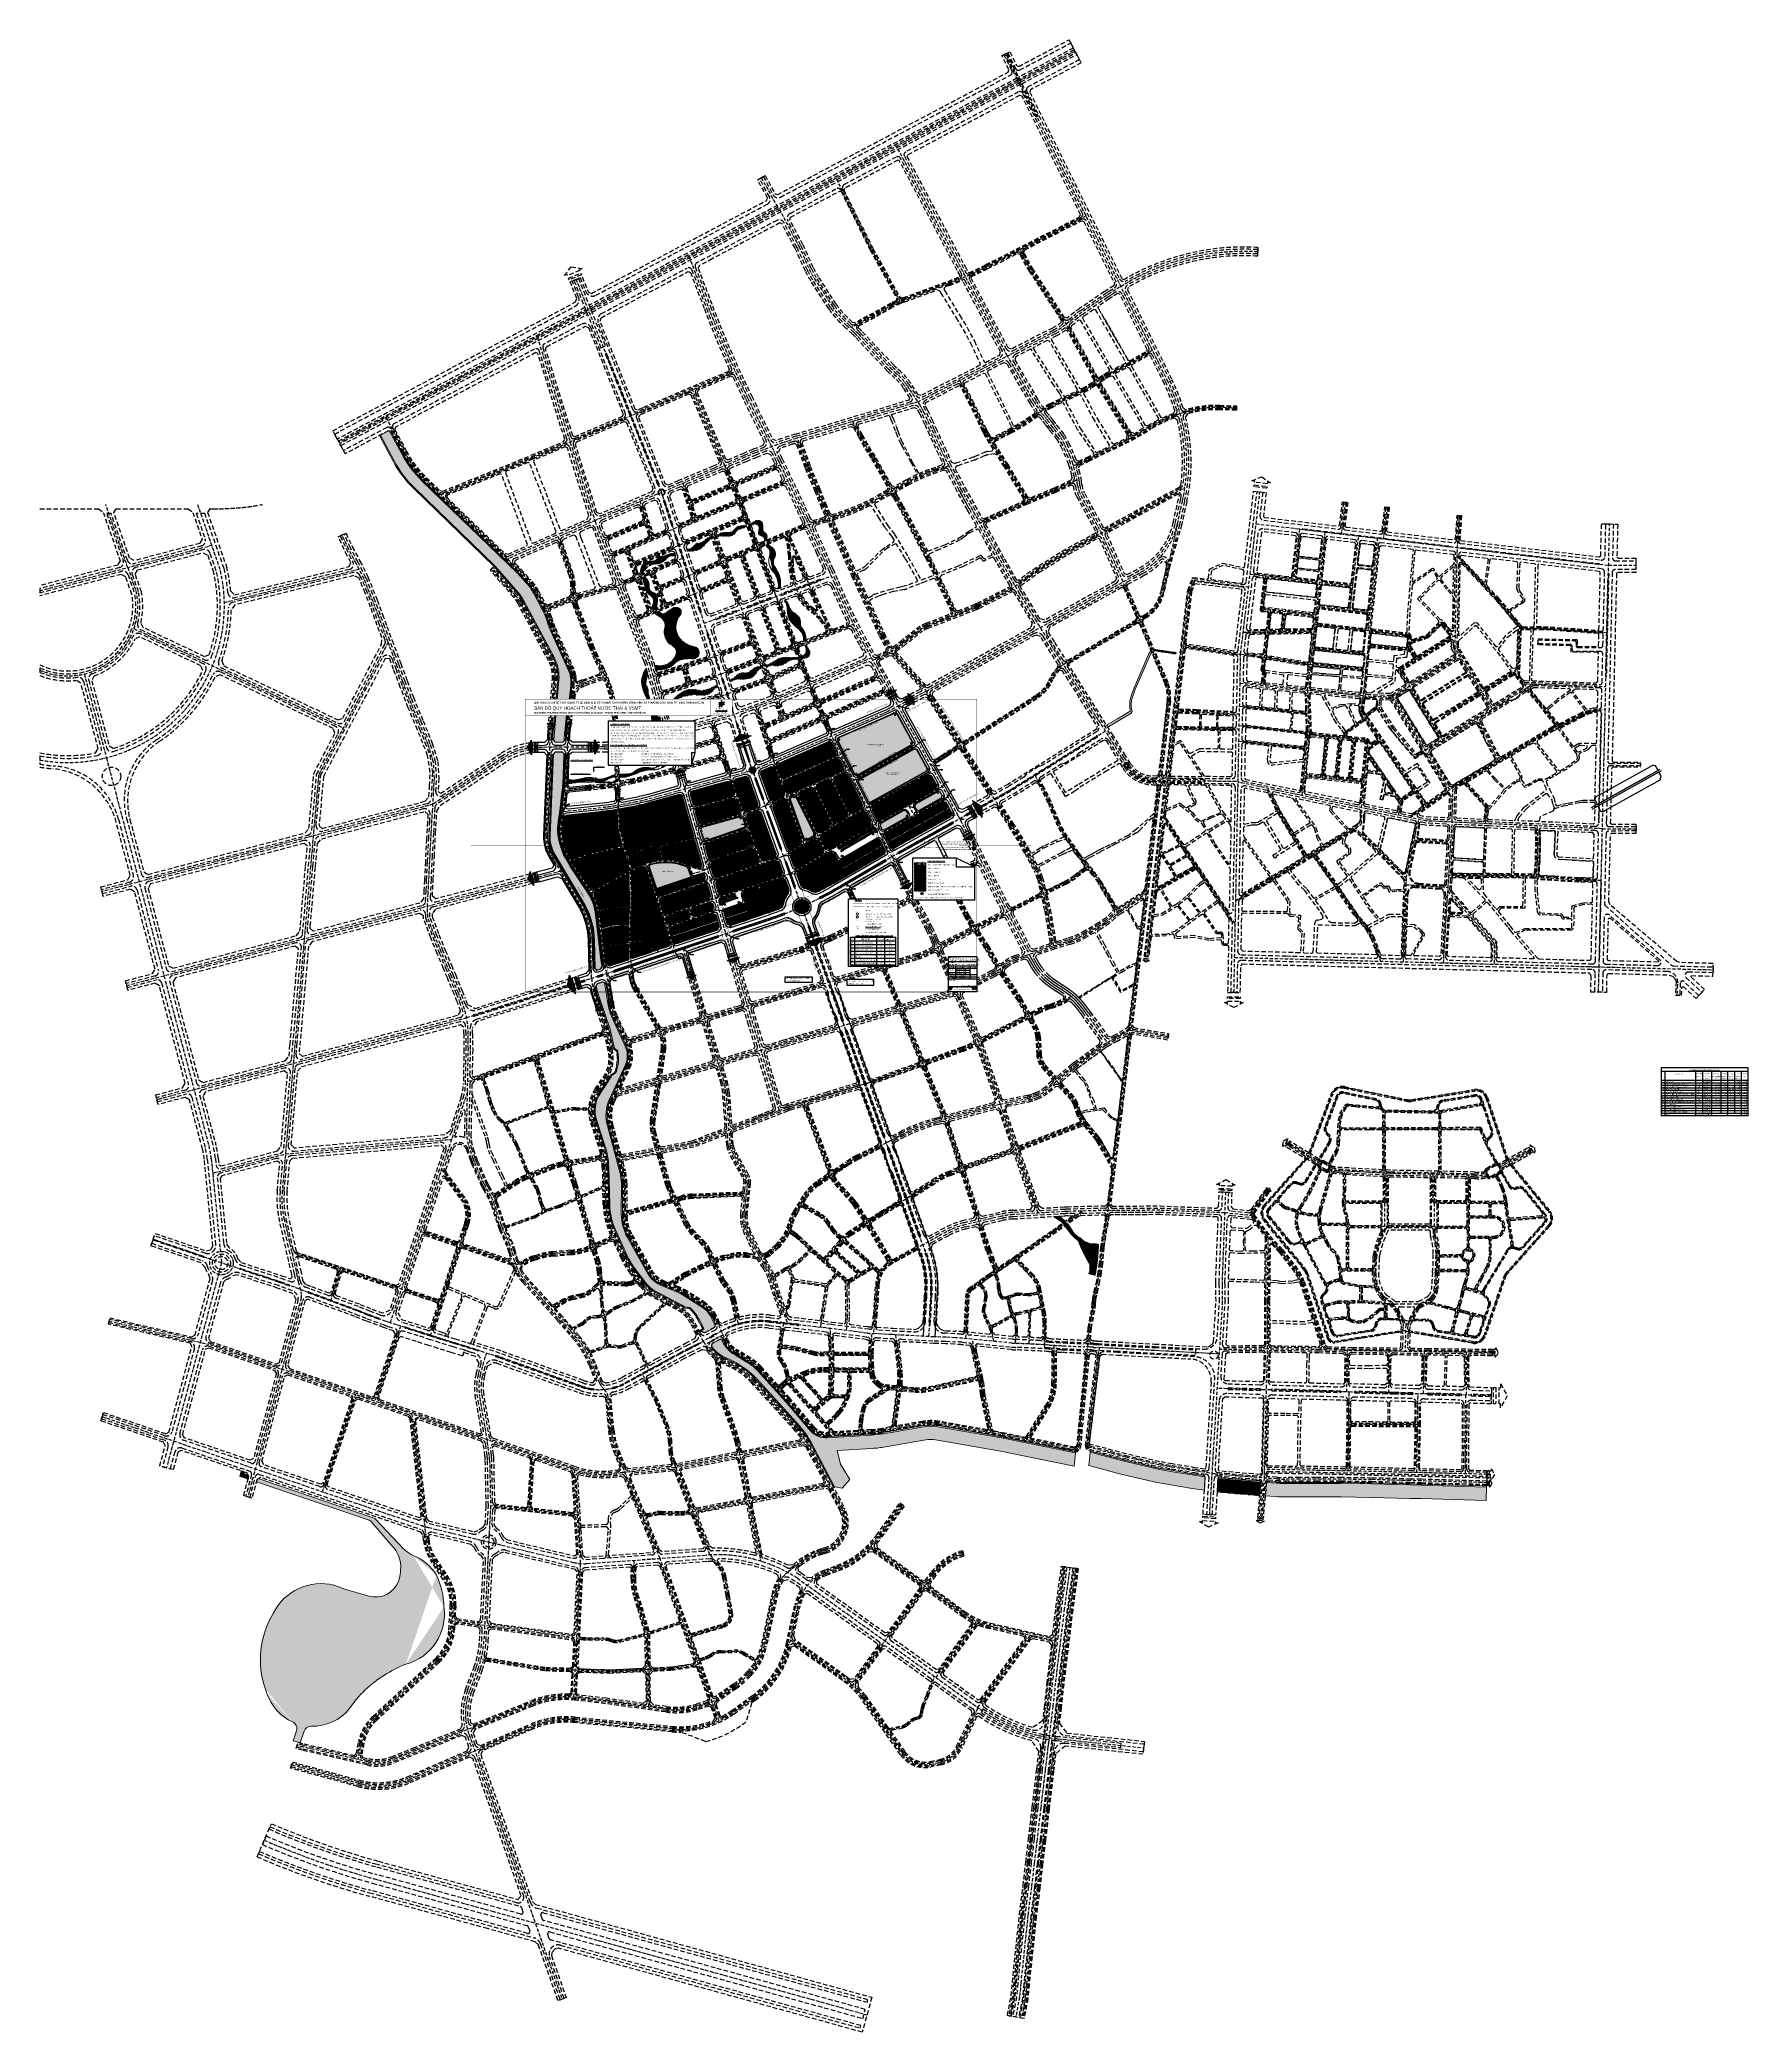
# Model space of a CAD drawing. Header units: metres. Extents: x 566631 to 571358, y 2062953 to 2068466.
import ezdxf
from ezdxf.enums import TextEntityAlignment as Align

# ---------------------------------------------------------------- set-up
doc = ezdxf.new("R2010")
doc.units = ezdxf.units.M
for name, pattern in [('ACAD_ISO03W100', [30, 12, -18]), ('ACAD_ISO10W100', [18.5, 12, -3, 0.5, -3]), ('CENTER', [2, 1.25, -0.25, 0.25, -0.25]), ('DOT', [0.25, 0, -0.25]), ('HIDDEN', [0.375, 0.25, -0.125])]:
    doc.linetypes.add(name, pattern=pattern)
doc.layers.get('0').update_dxf_attribs({"linetype": 'CONTINUOUS'})
doc.layers.get('DEFPOINTS').update_dxf_attribs({"linetype": 'CONTINUOUS'})
for name, color, linetype, lineweight in [('boDnv', 54, 'CONTINUOUS', 25), ('datKeSog', 251, 'CONTINUOUS', 13), ('datMatNc', 150, 'CONTINUOUS', 13), ('kt', 37, 'CONTINUOUS', 25)]:
    doc.layers.add(name, color=color, linetype=linetype, lineweight=lineweight)
for name, color, linetype in [('BoThamCo', 94, 'CONTINUOUS'), ('ChiaLo', 128, 'CENTER'), ('dat cong cong', 240, 'CONTINUOUS'), ('datHTKT', 20, 'CONTINUOUS'), ('datOBt', 42, 'CONTINUOUS'), ('datoHonHop', 42, 'CONTINUOUS'), ('datOlienke', 42, 'CONTINUOUS'), ('datOXh', 42, 'CONTINUOUS'), ('datTruog', 134, 'CONTINUOUS'), ('ddc', 32, 'CONTINUOUS'), ('ghi_chu', 7, 'CONTINUOUS'), ('hacth sdd', 8, 'CONTINUOUS'), ('hatchViaHe+LogDg', 129, 'CONTINUOUS'), ('Khung ban ve', 7, 'CONTINUOUS'), ('KTEN', 7, 'CONTINUOUS'), ('LogDg', 7, 'CONTINUOUS'), ('LogDg phu', 7, 'CONTINUOUS'), ('loKBT', 42, 'CONTINUOUS'), ('LoLK', 6, 'CONTINUOUS'), ('Luoi', 1, 'CONTINUOUS'), ('QH', 7, 'CONTINUOUS'), ('RANHGIOI', 2, 'HIDDEN'), ('thuadat', 6, 'CONTINUOUS'), ('TimDg', 222, 'CONTINUOUS'), ('TNuoc Thai', 7, 'CONTINUOUS'), ('ViaHeS', 32, 'CONTINUOUS'), ('ViaHeSphu', 32, 'CONTINUOUS')]:
    doc.layers.add(name, color=color, linetype=linetype)
doc.styles.add('ARIALB', font='VHARIALB.ttf', dxfattribs={"width": 0.75})
doc.styles.add('avantH', font='VHAVAN.ttf', dxfattribs={"height": 10})
doc.styles.add('CHU HOA Day', font='VHARIAL.ttf')
doc.styles.add('CHUIN', font='VHARIALB.ttf')
doc.styles.add('cos tk', font='VHBLACK.ttf')
doc.styles.add('DIADANH1', font='VHAVAN.ttf', dxfattribs={"height": 2})
doc.styles.add('Dung', font='VHARIAL.ttf')
doc.styles.add('KTHUOC', font='VHARIALN.ttf', dxfattribs={"width": 0.8})
doc.styles.add('Lg', font='VHSOUTH.ttf')
doc.styles.add('phu', font='VHAVAN.ttf')
doc.styles.add('qucert', font='VHHELS.ttf')
doc.styles.add('rms', font='romans.shx', dxfattribs={"width": 0.7, "bigfont": 'vns.shx'})
doc.styles.add('solo', font='VHARIALN.ttf')
doc.styles.add('style1', font='VHARIALN.ttf', dxfattribs={"height": 1.2})
doc.styles.add('STYLE3', font='VHBODO.ttf', dxfattribs={"width": 0.8, "height": 2.2})
doc.styles.add('TD2', font='VHBODO.ttf')
doc.styles.add('VnBlackH', font='VHBLACK.ttf')
doc.linetypes.add('ADL', pattern='A,0.125,-0.15,["++",rms,S=0.5,R=0,X=0,Y=-0.2245],-1.35,1.125', length=2.75)
doc.linetypes.add('TNTN_LINE', pattern='A,0.5,-0.2,["TN",Standard,S=0.1,R=0,X=-0.1,Y=-0.05],-0.25', length=0.95)
doc.dimstyles.new('1.500', dxfattribs={"dimscale": 0, "dimtxt": 1.75, "dimasz": 1.5, "dimexe": 0.45, "dimexo": 0, "dimgap": 0.5, "dimtad": 1, "dimzin": 1, "dimtxsty": 'KTHUOC', "dimcen": 0, "dimdle": 0.45, "dimclrd": 86, "dimclre": 86, "dimclrt": 7, "dimaunit": 1, "dimadec": 0, "dimazin": 0, "dimtfac": 1, "dimtofl": 0, "dimtmove": 0, "dimatfit": 0, "dimldrblk": 'ARCHTICK', "dimfxl": 1, "dimtfill": 1, "dimtolj": 1, "dimtzin": 1, "dimarcsym": 0})
doc.dimstyles.new('kichthuocnut', dxfattribs={"dimtxt": 1.1, "dimasz": 0.5, "dimexe": 0.5, "dimexo": 0.5, "dimgap": 0.5, "dimtad": 1, "dimzin": 0, "dimdsep": 46, "dimtxsty": 'solo', "dimblk": 'BOXFILLED', "dimcen": 0.09, "dimdle": 1, "dimclrd": 256, "dimclre": 256, "dimclrt": 7, "dimadec": 0, "dimazin": 0, "dimtfac": 1, "dimtix": 1, "dimtofl": 0, "dimtmove": 1, "dimatfit": 3, "dimldrblk": 'ARCHTICK', "dimfxl": 1, "dimtfill": 1, "dimtfillclr": 2, "dimtolj": 1, "dimtzin": 0, "dimlwd": -1, "dimlwe": -1, "dimarcsym": 0})
doc.dimstyles.new('tien', dxfattribs={"dimscale": 0, "dimtxt": 1.5, "dimasz": 0.75, "dimexe": 0.45, "dimexo": 0, "dimgap": 0.25, "dimtad": 1, "dimzin": 1, "dimtxsty": 'KTHUOC', "dimblk1": 'ARCHTICK', "dimblk2": 'ARCHTICK', "dimsah": 1, "dimcen": 1, "dimdle": 0.45, "dimclrd": 37, "dimclre": 37, "dimclrt": 7, "dimaunit": 1, "dimadec": 0, "dimazin": 0, "dimtfac": 1, "dimtix": 1, "dimtofl": 0, "dimtmove": 2, "dimatfit": 3, "dimldrblk": 'ARCHTICK', "dimfxl": 1, "dimtfill": 1, "dimtolj": 1, "dimtzin": 1, "dimarcsym": 0})
pattern_1 = [(0, (568124.4922, 2065856.43456), (0.3175, 0.3175), [0.15875, -0.47625]), (90, (568124.5716, 2065856.3552), (-0.3175, 0.3175), [0.15875, -0.47625])]
pattern_2 = [(0, (211395.39255, -90336.13277), (1e-16, 0.22355646327), [])]
pattern_3 = [(0, (574248.85178, -244446.57486), (1e-16, 0.22355646), [])]
pattern_4 = [(90, (568970.6423, 2066228.468), (-1.11125, 1e-16), [])]
pattern_5 = [(90, (568841.7706, 2066153.753), (-1.11125, 1e-16), [])]

# ---------------------------------------------------------------- blocks, each defined once
blk = doc.blocks.new('A$C3A1F6BF5')
at = {"linetype": 'Continuous', "ltscale": 10}
h = blk.add_hatch(dxfattribs=at)
h.set_pattern_fill('ANGLE', color=1, scale=0.02, style=0)
h.set_pattern_definition([(0, (5779.48897, -3792.41313), (0, 0.1397), [0.1016, -0.0381]), (90, (5779.48897, -3792.41313), (-0.1397, 0), [0.1016, -0.0381])])
h.paths.add_polyline_path([(1.6, 0), (1.6, 1.5), (0, 1.5), (0, 0)])
h.paths.add_polyline_path([(0.7, 0.7, -1), (0.9, 0.7, -1)], flags=16)
at = {"color": 1}
blk.add_lwpolyline([(0, 1.5), (0, 0), (1.6, 0), (1.6, 1.5)], close=True, dxfattribs=at)
at = {"color": 1, "linetype": 'Continuous', "ltscale": 10}
blk.add_circle((0.8, 0.7), 0.0633, dxfattribs=at)
blk = doc.blocks.new('moc')
at = {"layer": 'QH', "linetype": 'Continuous'}
h = blk.add_hatch(color=7, dxfattribs=at)
h.paths.add_polyline_path([(0, 0), (0.5, 0, 0.414214), (0, 0.5)])
h.paths.add_polyline_path([(-0.5, 0, 0.414214), (0, -0.5), (0, 0)])
for p, q in [((0, 0.7), (0, -0.7)), ((-0.7, 0), (0.7, 0))]:
    blk.add_line(p, q, dxfattribs=at)
blk.add_circle((0, 0), 0.529, dxfattribs=at)
blk = doc.blocks.new('text tieu de')
at = {"color": 5}
blk.add_wipeout([(0, 0), (572.8, 0), (572.8, -45), (0, -45)], dxfattribs=at).dxf.layer = 'KTEN'
at = {"layer": 'KTEN', "linetype": 'Continuous'}
for points in [[(527.8, -32.9), (527.8, -33.5), (537.8, -33.5), (537.8, -32.9)], [(547.8, -32.9), (547.8, -31.9), (537.8, -31.9), (537.8, -32.9)], [(547.8, -32.9), (547.8, -33.5), (557.8, -33.5), (557.8, -32.9)]]:
    blk.add_hatch(color=8, dxfattribs=at).paths.add_polyline_path(points)
h = blk.add_hatch(color=10, dxfattribs=at)
h.paths.add_polyline_path([(538.3, -19.4), (535.7, -22), (541.5, -17.9), (542, -16.8)])
h.paths.add_polyline_path([(539.3, -14.9), (536.7, -14.9), (538.3, -16.8), (540.1, -16)])
h.paths.add_polyline_path([(537, -9.1), (537.9, -12.9), (541.1, -14.2), (541.3, -13.5)])
h.paths.add_polyline_path([(542.8, -8.4), (540.4, -9.2), (542.2, -13.4), (542.8, -12.7)])
h.paths.add_polyline_path([(550.4, -7.3), (545.2, -9.1), (543.4, -13.4), (546.1, -11.6)])
h.paths.add_polyline_path([(548.8, -12.4), (545.2, -13.9), (547.1, -14.9), (550.7, -14.9)])
h.paths.add_polyline_path([(544.2, -16.3), (544.9, -17.1), (545.6, -16.1), (544.7, -15.7)])
h.paths.add_polyline_path([(543.4, -16.4), (542.8, -17.1), (542.8, -18.6), (543.8, -17.4)])
at = {"layer": 'KTEN', "color": 7, "linetype": 'Continuous'}
for p, q in [((532.8, -31.9), (532.8, -33.5)), ((551.3, -14.9), (535.7, -14.9)), ((542.4, -5), (542.4, -8.1)), ((542.5, -5), (542.5, -8.1)), ((542.6, -5), (542.6, -8.1)), ((542.7, -5), (542.7, -8.1)), ((542.8, -3.8), (542.8, -22)), ((542.8, -31.9), (542.8, -33.5)), ((542.9, -5), (542.9, -8.1)), ((543, -5), (543, -8.1)), ((543.1, -5), (543.1, -8.1)), ((543.2, -5), (543.2, -8.1)), ((552.8, -31.9), (552.8, -33.5))]:
    blk.add_line(p, q, dxfattribs=at)
at = {"layer": 'KTEN', "color": 4}
for p, q in [((538.3, -19.4), (535.7, -22)), ((539.5, -14.9), (536.7, -14.9)), ((541.3, -13.5), (537, -9.1)), ((541.1, -14.2), (537.9, -12.9)), ((540.1, -16), (538.3, -16.8)), ((542.2, -13.4), (540.4, -9.2)), ((542, -16.8), (541.5, -17.9)), ((543.4, -15.5), (542.1, -14.3)), ((542.1, -15.5), (543.4, -14.3)), ((542.8, -14.3), (542.8, -10)), ((542.8, -18.8), (542.8, -20.2)), ((543.4, -13.4), (545.2, -9.1)), ((543.4, -16.4), (543.8, -17.4)), ((544.2, -16.3), (544.9, -17.1)), ((544.7, -15.7), (545.6, -16.1)), ((545.2, -13.9), (548.8, -12.4)), ((546.1, -11.6), (550.4, -7.3)), ((547.1, -14.9), (550.8, -14.9))]:
    blk.add_line(p, q, dxfattribs=at)
at = {"layer": 'KTEN', "const_width": 0.75, "flags": 128}
blk.add_lwpolyline([(0, 0), (572.8, 0), (572.8, -45), (0, -45)], close=True, dxfattribs=at)
blk.add_lwpolyline([(512.8, -45), (512.8, 0)], dxfattribs=at)
at = {"layer": 'KTEN', "color": 7, "linetype": 'Continuous'}
for points in [[(557.8, -31.9), (557.8, -33.5), (527.8, -33.5), (527.8, -31.9)], [(542.8, -18.6), (541.5, -17.9), (535.7, -22), (538.3, -16.8), (536.7, -14.9), (537.9, -12.9), (537, -9.1), (540.4, -9.2), (542.8, -8.4), (545.2, -9.1), (550.4, -7.3), (548.8, -12.4), (550.7, -14.9), (545.6, -16.1), (544.9, -17.1), (543.8, -17.4)]]:
    blk.add_lwpolyline(points, close=True, dxfattribs=at)
for points in [[(527.8, -32.9), (557.8, -32.9)], [(537.8, -33.5), (537.8, -31.9)], [(547.8, -33.5), (547.8, -31.9)]]:
    blk.add_lwpolyline(points, dxfattribs=at)
at = {"layer": 'KTEN', "color": 4}
blk.add_lwpolyline([(542.8, -12.7), (543.4, -13.4), (546.1, -11.6), (545.2, -13.9), (547.1, -14.9), (544.7, -15.7), (544.2, -16.3), (543.4, -16.4), (542.8, -17.1), (542, -16.8), (538.3, -19.4), (540.1, -16), (539.3, -14.9), (541.1, -14.2), (541.3, -13.5), (542.2, -13.4)], close=True, dxfattribs=at)
at = {"layer": 'KTEN', "linetype": 'Continuous', "ltscale": 15, "style": 'ARIALB'}
for s, p in [('®Þa ®iÓm: ph\xadêng ®«ng vÜnh vµ ph\xadêng cöa nam, thµnh phè vinh, tØnh nghÖ an', (25, -40)), ('quy ho¹ch chi tiÕt x©y dùng tû lÖ 1/500 khu ®« thÞ míi t¹i ph\xadêng ®«ng vÜnh vµ ph\xadêng cöa nam, tp. vinh, tØnh nghÖ an', (25, -12))]:
    blk.add_text(s, height=5, rotation=360, dxfattribs=at).set_placement(p)
at = {"layer": 'KTEN', "style": 'ARIALB'}
for s, p in [('(1cm b¶n ®å b»ng 5m thùc ®Þa)', (542.8, -42)), ('0m', (527.8, -30.9)), ('5m', (532.8, -37)), ('10m', (537.8, -30.9)), ('15m', (542.8, -37)), ('20m', (547.8, -30.9)), ('25m', (552.8, -37)), ('30m', (557.8, -30.9))]:
    blk.add_text(s, height=2, rotation=360, dxfattribs=at).set_placement(p, align=Align.CENTER)
blk.add_text('tû lÖ xÝch', height=2, rotation=360, dxfattribs=at).set_placement((527.8, -26.9))
at = {"layer": 'KTEN', "linetype": 'Continuous', "style": 'TD2'}
blk.add_text('b', height=2.5, dxfattribs=at).set_placement((541.4, -4.6))
at = {"layer": 'KTEN', "color": 5, "style": 'VnBlackH'}
blk.add_attdef('BD', (25, -29), '', height=9, dxfattribs=at)
blk = doc.blocks.new('dsl')
at = {"color": 158, "linetype": 'DOT'}
blk.add_wipeout([(0, 1.5), (0.3, 1.5), (0.7, 1.3), (1, 1.1), (1.2, 0.9), (1.4, 0.6), (1.4, 0.4), (1.5, 0), (1.4, -0.4), (1.3, -0.7), (1.2, -1), (0.9, -1.2), (0.6, -1.4), (0.4, -1.5), (0, -1.5), (-0.5, -1.4), (-0.8, -1.3), (-1.1, -1), (-1.3, -0.7), (-1.4, -0.5), (-1.5, -0.1), (-1.5, 0), (-1.5, 0.3), (-1.3, 0.7), (-1.2, 0.9), (-0.9, 1.2), (-0.6, 1.4), (-0.3, 1.5)], dxfattribs=at).dxf.layer = 'ghi_chu'
at = {"layer": 'ghi_chu', "color": 32}
blk.add_circle((0, 0), 1.5, dxfattribs=at)
at = {"layer": 'ghi_chu', "style": 'ARIALB'}
blk.add_attdef('01', text='', height=1.5, dxfattribs=at).set_placement((0, -0.8), align=Align.CENTER)
blk = doc.blocks.new('ghi_Eu1')
at = {"color": 32}
blk.add_wipeout([(0, 0), (240, 0), (240, -87), (230, -122), (0, -122)], dxfattribs=at).dxf.layer = 'ghi_chu'
at = {"layer": 'ghi_chu'}
for p, q in [((0, 0), (0, -122)), ((0, 0), (240, 0)), ((230, -87), (240, -87)), ((230, -87), (230, -122))]:
    blk.add_line(p, q, dxfattribs=at)
blk.add_lwpolyline([(0, -122), (230, -122), (240, -87), (240, 0)], dxfattribs=at)
at = {"layer": 'ghi_chu', "lineweight": -2, "style": 'avantH'}
for s, height, p in [('%%U1. c¨n cø thùc hiÖn:', 3.5, (5, -10)), ('- c«ng v¨n sè 6637/UBND-CN ngµy 31/8/2018 cña ubnd tØnh nghÖ an vÒ viÖc tæ chøc triÓn khai lËp quy', 3, (5, -19)), ('- quyÕt ®Þnh sè 4508/q®-ubnd ngµy 08/10/2018 cña ubnd tØnh nghÖ an v/v phª duyÖt nhiÖm vô quy ho¹ch', 3, (5, -35)), ('chi tiÕt x©y dùng tû lÖ 1/500 khu ®« thÞ míi t¹i ph\xadêng ®«ng vÜnh vµ ph\xadêng cöa nam, thµnh phè vinh.', 3, (5, -43)), ('- b¶n ®å kh¶o s¸t ®Þa h×nh tû lÖ 1/500 phôc vô lËp quy ho¹ch do C¤NG TY cp t\xad vÊn x©y dùng nacico', 3, (5, -51)), ('ho¹ch x©y dùng khu ®« thÞ míi t¹i ph\xadêng ®«ng vÜnh vµ ph\xadêng cöa nam, thµnh phè vinh.', 3, (5, -27)), ('%%U2. vÞ trÝ, ranh giíi khu ®Êt quy ho¹ch:', 3.5, (5, -68)), ('vµ 1 phÇn d©n c\xad, cã ranh giíi ®\xadîc x¸c ®Þnh:', 3, (5, -85)), ('- phÝa b¾c gi¸p:                                              ®Êt n«ng nghiÖp (dù ¸n khu nhµ ë míi);', 3, (5, -93)), ('- phÝa nam gi¸p:                                             ®\xadêng quy ho¹ch (trÇn nguyªn h·n kÐo dµi);', 3, (5, -101)), ('- phÝa ®«ng gi¸p:                                          ®Êt n«ng nghiÖp, khu d©n c\xad hiÖn h÷u ph\xadêng ®«ng vÜnh;', 3, (5, -109)), ('lËp th¸ng 10/2018.', 3, (5, -59)), ('lËp th¸ng 10/2018.', 3, (5, -59)), ('khu ®Êt lËp quy ho¹ch phÇn ®Êt thuéc ph\xadêng ®«ng vÜnh vµ ph\xadêng cöa nam (chñ yÕu lµ ®Êt ruéng', 3, (5, -77)), ('- phÝa t©y gi¸p:                                               s«ng kÎ gai (ph\xadêng cöa nam);', 3, (5, -117))]:
    blk.add_text(s, height=height, dxfattribs=at).set_placement(p)
blk = doc.blocks.new('Lo go VQH')
at = {"layer": 'Khung ban ve'}
h = blk.add_hatch(dxfattribs=at)
h.set_pattern_fill('ANSI31', color=96, scale=1.788452, angle=315, style=0)
h.set_pattern_definition(pattern_2)
edge = h.paths.add_edge_path()
edge.add_line((574263, -244278), (574264, -244278))
edge.add_line((574264, -244278), (574264, -244291))
edge.add_line((574264, -244291), (574261, -244291))
edge.add_line((574261, -244291), (574261, -244280))
edge.add_arc((574263, -244280), 1.79, 90, 180, ccw=False)
h = blk.add_hatch(dxfattribs=at)
h.set_pattern_fill('ANSI31', color=96, scale=1.788452, angle=315, style=0)
h.set_pattern_definition(pattern_2)
h.paths.add_polyline_path([(574271, -244278, -0.666687), (574265, -244288), (574265, -244291, 0.69372)])
h = blk.add_hatch(dxfattribs=at)
h.set_pattern_fill('ANSI31', color=1, scale=1.788452, angle=315, style=0)
h.set_pattern_definition(pattern_3)
edge = h.paths.add_edge_path()
edge.add_arc((574267, -244283), 2.01, 0, 360)
h = blk.add_hatch(dxfattribs=at)
h.set_pattern_fill('ANSI31', color=96, scale=1.788452, angle=315, style=0)
h.set_pattern_definition(pattern_3)
h.paths.add_polyline_path([(574270, -244291), (574272, -244291, 0.414214), (574273, -244290), (574273, -244287, -0.167127)])
for p, q in [((574265, -244291), (574265, -244288)), ((574270, -244291), (574272, -244291)), ((574273, -244287), (574273, -244290))]:
    blk.add_line(p, q, dxfattribs=at)
at = {"layer": 'Khung ban ve', "color": 8, "const_width": 0.119}
blk.add_lwpolyline([(574273, -244293), (574259, -244293), (574259, -244280, -0.414214), (574262, -244276), (574276, -244276), (574276, -244290, -0.414214)], format="xyb", close=True, dxfattribs=at)
at = {"layer": 'Khung ban ve'}
for points in [[(574272, -244292), (574260, -244292), (574260, -244280, -0.414214), (574263, -244277), (574275, -244277), (574275, -244290, -0.414214)], [(574263, -244278), (574264, -244278), (574264, -244291), (574261, -244291), (574261, -244280, -0.414214)]]:
    blk.add_lwpolyline(points, format="xyb", close=True, dxfattribs=at)
blk.add_circle((574267, -244283), 2.01, dxfattribs=at)
for centre, radius, start, end in [((574266, -244282), 6.26, 260.6525, 35.416), ((574266, -244284), 7.61, 265.0753, 44.0745), ((574266, -244284), 8.44, 296.002, 333.9538), ((574272, -244290), 1.79, 270, 0)]:
    blk.add_arc(centre, radius, start, end, dxfattribs=at)
at = {"layer": 'Khung ban ve', "color": 7, "linetype": 'Continuous', "style": 'CHU HOA Day', "width": 1.896357}
blk.add_text('na.paci', height=1.5, dxfattribs=at).set_placement((574260, -244296), (574275, -244296), align=Align.FIT)
blk = doc.blocks.new('Iso2')
at = {"layer": 'Khung ban ve'}
for points in [[(23, 40), (23, 45, 1.897254), (42, 17), (36, 17, -1.704346)], [(72, 22), (67, 22, -4.571524), (66, 27), (66, 34, 3.106454)]]:
    blk.add_hatch(color=152, dxfattribs=at).paths.add_polyline_path(points)
at = {"layer": 'Khung ban ve', "color": 152}
for points in [[(23, 45), (23, 40, 1.704346), (36, 17), (42, 17, -1.897254), (23, 45), (23, 40)], [(66, 34), (66, 27, 4.571524), (67, 22), (72, 22, -3.106454), (66, 34, 0.207194)]]:
    blk.add_lwpolyline(points, format="xyb", dxfattribs=at)
at = {"layer": 'Khung ban ve', "color": 130, "linetype": 'ACAD_ISO03W100', "ltscale": 0.0001, "const_width": 0.5}
for points in [[(44, 23), (61, 23)], [(61, 39), (61, 8)]]:
    blk.add_lwpolyline(points, dxfattribs=at)
blk.add_lwpolyline([(47, 9), (76, 9), (76, 37), (47, 37)], close=True, dxfattribs=at)
at = {"layer": 'Khung ban ve', "color": 32, "const_width": 1}
blk.add_lwpolyline([(61, 24), (81, 24)], dxfattribs=at)
at = {"layer": 'Khung ban ve', "color": 130, "const_width": 1}
blk.add_lwpolyline([(83, -2), (0, -2)], dxfattribs=at)
at = {"layer": 'Khung ban ve', "color": 152}
for centre in [(39, 7), (78, 7)]:
    blk.add_circle(centre, 1.99, dxfattribs=at)
at = {"layer": 'Khung ban ve', "color": 152, "style": 'qucert', "width": 0.75}
blk.add_text('quacert', height=9, dxfattribs=at).set_placement((10, 21))
at = {"layer": 'Khung ban ve', "style": 'Lg', "width": 1.45}
blk.add_text('iso 9001 : 2008 ', height=5.5, dxfattribs=at).set_placement((1, -12))
at = {"layer": 'Khung ban ve', "color": 152, "width": 6, "attachment_point": 1, "style": 'qucert'}
for s, insert, char_height, rotation in [('{\\f.VnBahamasB|b1|i0|c0|p34;\\W1.4;\\T1.35;v}', (26, 48), 8, 354.0977), ('{\\f.VnBahamasB|b1|i0|c0|p34;\\W1.4;n}', (36, 47), 9, 332.2217)]:
    blk.add_mtext(s, dxfattribs=dict(at, insert=insert, char_height=char_height, rotation=rotation))
at = {"layer": 'Khung ban ve', "color": 152, "attachment_point": 1, "style": 'qucert'}
for s, insert, char_height, width in [('\\pt12.6;{\\f.VnArialH|b1|i0|c0|p34;r}', (39, 8), 1.89, 1.6), ('\\pt12.6;jas-anz', (48, 46), 6, 28.86), ('\\pt12.6;{\\f.VnArialH|b1|i0|c0|p34;r}', (78, 8), 1.89, 1.6)]:
    blk.add_mtext(s, dxfattribs=dict(at, insert=insert, char_height=char_height, width=width))
blk = doc.blocks.new('khungten-EuS2')
at = {"color": 5}
blk.add_wipeout([(-79, 98), (0, 98), (0, 0), (-79, 0)], dxfattribs=at).dxf.layer = 'KTEN'
at = {"layer": 'KTEN'}
blk.add_lwpolyline([(0, 0), (-79, 0), (-79, 98), (0, 98)], close=True, dxfattribs=at)
at = {"layer": 'KTEN', "color": 32, "flags": 128}
for points in [[(-79, 84), (0, 84)], [(-79, 72), (0, 72)], [(-79, 66), (0, 66)], [(-59, 72), (-59, 36)], [(-59, 60), (-20, 60)], [(-39.5, 72), (-39.5, 66)], [(-20, 72), (-20, 36)], [(-79, 54), (-20, 54)], [(-79, 48), (0, 48)], [(-79, 42), (0, 42)], [(-79, 36), (0, 36)], [(-79, 15), (0, 15)]]:
    blk.add_lwpolyline(points, dxfattribs=at)
at = {"layer": 'Khung ban ve'}
for name, p, xscale, yscale, zscale in [('Lo go VQH', (-262628.9, 111696.9), 0.4572000000625849, 0.4571999998297542, 0.4571999999939421), ('Iso2', (-12.6, 6.4), 0.1413914271397516, 0.1413914272561669, 0.1413914271104056)]:
    blk.add_blockref(name, p, dxfattribs=dict(at, xscale=xscale, yscale=yscale, zscale=zscale))
at = {"layer": 'Khung ban ve', "color": 7, "linetype": 'Continuous', "ltscale": 15, "style": 'ARIALB', "width": 0.8}
blk.add_text('§Þa chØ: km 1+500 - ®\xadêng vi. lªnin - tp vinh - nghÖ an. Tel :038.3522733, Fax :038.3522728', height=1.5, dxfattribs=at).set_placement((-39.5, 1.5), align=Align.CENTER)
at = {"layer": 'Khung ban ve', "linetype": 'Continuous', "ltscale": 15, "style": 'ARIALB', "width": 0.75}
blk.add_text('viÖn quy ho¹ch - kiÕn tróc x©y dùng nghÖ an', height=2.1, dxfattribs=at).set_placement((-41, 11), align=Align.CENTER)
at = {"layer": 'Khung ban ve', "linetype": 'Continuous', "ltscale": 15, "style": 'ARIALB', "width": 1.25}
blk.add_text('phßng quy ho¹ch - tvth1', height=1.8, rotation=360, dxfattribs=at).set_placement((-39.5, 6), align=Align.CENTER)
at = {"layer": 'KTEN', "style": 'ARIALB'}
for s, p in [('b¶n vÏ: Qh-10', (-69, 67.5)), ('tû lÖ: 1 / 500', (-29.7, 67.5)), ('h.t: 10 / 2018', (-10, 67.5))]:
    blk.add_text(s, height=1.8, rotation=360, dxfattribs=at).set_placement(p, align=Align.CENTER)
for s, width, p in [('tªn b¶n vÏ:', 0.85, (-77, 80)), ('c«ng tr×nh - ®Þa ®iÓm:', 0.85, (-77, 94)), ('tr\xadëng phßng', 0.82, (-77, 43.5)), ('p. viÖn tr\xadëng:', 0.85, (-77, 31.5))]:
    blk.add_text(s, height=1.8, rotation=360, dxfattribs=dict(at, width=width)).set_placement(p)
for s, p in [('thÓ hiÖn', (-77, 59.5)), ('ks. cao trung kiªn', (-57, 61.5)), ('ks. cao trung kiªn', (-57, 55.5)), ('chñ tr×', (-77, 49.5)), ('QL Kü THUËT', (-77, 37.5)), ('ths. KS. ng« phó nho', (-57, 43.5)), ('ths. KS. nguyÔn c¶nh tµi', (-57, 37.5)), ('ks. cao trung kiªn', (-57, 49.5)), ('ths. ks. nguyÔn xu©n dòng', (-42, 17))]:
    blk.add_text(s, height=1.8, rotation=360, dxfattribs=at).set_placement(p)
at = {"layer": 'KTEN', "style": 'ARIALB', "width": 0.75}
blk.add_text('KG: 2xa0 (kÐo dµi)', height=1.8, rotation=360, dxfattribs=at).set_placement((-49.2, 67.5), align=Align.CENTER)
at = {"layer": 'KTEN', "color": 5, "style": 'ARIALB', "width": 0.75}
for tag, height, p in [('TBV', 3, (-39.5, 74.8)), ('CT', 3, (-39.5, 89.2)), ('DD', 2.5, (-39.5, 85.2))]:
    blk.add_attdef(tag, text='', height=height, dxfattribs=at).set_placement(p, align=Align.CENTER)
blk = doc.blocks.new('ghi_Eu4')
at = {"color": 32}
blk.add_wipeout([(-170, 126), (-50, 126), (0, 101), (0, 8.8), (-170, 8.8)], dxfattribs=at).dxf.layer = 'ghi_chu'
h = blk.add_hatch()
h.set_pattern_fill('DOLMIT', color=40, scale=0.2, angle=90, style=0)
h.set_pattern_definition([(90, (31509.9152, 10123.9074), (-1.27, 8e-17), []), (135, (31509.915, 10123.9074), (-2.53999827, -2.53999827), [1.796052, -3.5921])])
h.paths.add_polyline_path([(-165, 72.8), (-135, 72.8), (-135, 64.8), (-165, 64.8)])
at = {"layer": 'hacth sdd'}
h = blk.add_hatch(dxfattribs=at)
h.set_pattern_fill('CORK', color=44, scale=0.35, angle=90, style=0)
h.set_pattern_definition([(90, (-569966.3432, -2065515.703), (-1.11125, 7e-17), []), (225, (-569965.7876, -2065515.1474), (2.22250096, -2.22250096), [1.5715455, -1.5715455]), (225, (-569965.7876, -2065514.8696), (2.22250096, -2.22250096), [1.5715455, -1.5715455]), (225, (-569965.7876, -2065514.5918), (2.22250096, -2.22250096), [1.5715455, -1.5715455])])
h.paths.add_polyline_path([(-165, 102.8), (-135, 102.8), (-135, 94.8), (-165, 94.8)])
h = blk.add_hatch(dxfattribs=at)
h.set_pattern_fill('CLAY', color=44, scale=0.75, angle=90, style=0)
h.set_pattern_definition([(90, (-569966.3432, -2065515.703), (-3.571875, 2e-16), []), (90, (-569966.9385, -2065515.703), (-3.571875, 2e-16), []), (90, (-569967.5338, -2065515.703), (-3.571875, 2e-16), []), (90, (-569968.7244, -2065515.703), (-3.571875, 2e-16), [3.571875, -2.38125])])
h.paths.add_polyline_path([(-165, 92.8), (-135, 92.8), (-135, 84.8), (-165, 84.8)])
h = blk.add_hatch(dxfattribs=at)
h.set_pattern_fill('ANSI31', color=30, scale=0.35, angle=45, style=0)
h.set_pattern_definition([(90, (-569966.3432, -2065515.703), (-1.11125, 1e-16), [])])
h.paths.add_polyline_path([(-165, 82.8), (-135, 82.8), (-135, 74.8), (-165, 74.8)])
h = blk.add_hatch(dxfattribs=at)
h.set_pattern_fill('AR-B88', color=15, scale=0.005, style=0)
h.set_pattern_definition([(0, (-569966.3432, -2065515.703), (0, 1.016), []), (90, (-569966.3432, -2065515.70305), (-0.508, 1.016), [1.016, -1.016])])
h.paths.add_polyline_path([(-165, 52.8), (-135, 52.8), (-135, 44.8), (-165, 44.8)])
h = blk.add_hatch(dxfattribs=at)
h.set_pattern_fill('CROSS', color=64, scale=0.05, style=0)
h.set_pattern_definition([(0, (-165, 34.76), (0.3175, 0.3175), [0.15875, -0.47625]), (90, (-164.92063, 34.68063), (-0.3175, 0.3175), [0.15875, -0.47625])])
h.paths.add_polyline_path([(-150, 42.8), (-165, 42.8), (-165, 34.8), (-150, 34.8)])
h = blk.add_hatch(dxfattribs=at)
h.set_pattern_fill('DASH', color=152, scale=0.25, style=0)
h.set_pattern_definition([(0, (-149.99875, 34.76), (0.79375, 0.79375), [0.79375, -0.79375])])
h.paths.add_polyline_path([(-135, 42.8), (-150, 42.8), (-150, 34.8), (-135, 34.8)])
at = {"layer": 'ghi_chu'}
blk.add_lwpolyline([(-170, 8.8), (-170, 126), (-50, 126), (0, 101), (0, 8.8)], close=True, dxfattribs=at)
at = {"layer": 'ghi_chu', "ltscale": 4}
for points in [[(-165, 112.8), (-135, 112.8), (-135, 104.8), (-165, 104.8)], [(-165, 102.8), (-135, 102.8), (-135, 94.8), (-165, 94.8)], [(-165, 92.8), (-135, 92.8), (-135, 84.8), (-165, 84.8)], [(-165, 82.8), (-135, 82.8), (-135, 74.8), (-165, 74.8)], [(-165, 72.8), (-135, 72.8), (-135, 64.8), (-165, 64.8)], [(-165, 52.8), (-135, 52.8), (-135, 44.8), (-165, 44.8)], [(-165, 42.8), (-135, 42.8), (-135, 34.8), (-165, 34.8)]]:
    blk.add_lwpolyline(points, close=True, dxfattribs=at)
at = {"layer": 'ghi_chu'}
for points in [[(-50, 126), (-50, 101)], [(-50, 101), (0, 101)], [(-150, 42.8), (-150, 34.8)]]:
    blk.add_lwpolyline(points, dxfattribs=at)
at = {"layer": 'RANHGIOI', "color": 1, "ltscale": 9, "const_width": 1}
blk.add_lwpolyline([(-165, 108.8), (-135, 108.8)], dxfattribs=at)
at = {"layer": 'QH', "xscale": 3, "yscale": 3, "zscale": 3}
for p in [(-160, 108.8), (-145, 108.8)]:
    blk.add_blockref('moc', p, dxfattribs=at)
at = {"layer": 'ghi_chu', "lineweight": -2, "style": 'avantH'}
for s, height, p in [('%%U5. ký hiÖu, ghi chó:', 3.5, (-130, 116)), ('- ranh giíi nghiªn cøu quy ho¹ch;', 3, (-130, 105)), ('- ®Êt ë hçn hîp;', 3, (-130, 95)), ('- ®Êt ë chung c\xad;', 3, (-130, 85)), ('- ®Êt ë liÒn kÒ;', 3, (-130, 75)), ('- ®Êt ë biÖt thù;', 3, (-130, 65)), ('- tÊt c¶ c¸c kÝch th\xadíc trong b¶n vÏ ®Òu ®\xadîc ghi b»ng mÐt.', 3, (-165, 13.8)), ('- ®Êt gi¸o dôc: tr\xadêng mÇm non, thcs ®«ng vÜnh (qh);', 3, (-130, 45)), ('- ®Êt c©y xanh, mÆt n\xadíc;', 3, (-130, 35)), ('- ®iÓm b·i ®ç xe c«ng céng;', 3, (-130, 23.8))]:
    blk.add_text(s, height=height, dxfattribs=at).set_placement(p)
at = {"layer": 'QH', "style": 'ARIALB', "width": 0.75}
for s, p in [('1', (-160, 113.8)), ('2', (-145, 113.8))]:
    blk.add_text(s, height=3.5, dxfattribs=at).set_placement(p)
at = {"layer": 'ghi_chu'}
ref = blk.add_blockref('dsl', (-145, 27.3), dxfattribs=dict(at, xscale=2, yscale=2, zscale=2))
ref.add_attrib('01', 'p', dxfattribs={"height": 3.5, "style": 'ARIALB'}).set_placement((-145, 25.8), align=Align.CENTER)
at = {"layer": 'hacth sdd'}
h = blk.add_hatch(dxfattribs=at)
h.set_pattern_fill('ANSI33', color=56, scale=0.5, angle=45, style=0)
h.set_pattern_definition([(90, (31509.9152, 10123.9074), (-3.175, 7e-16), []), (90, (31511.5027, 10125.495), (-3.175, 7e-16), [1.5875, -0.79375])])
h.paths.add_polyline_path([(-165, 62.8), (-135, 62.8), (-135, 54.8), (-165, 54.8)])
at = {"layer": 'ghi_chu', "ltscale": 4}
blk.add_lwpolyline([(-165, 62.8), (-135, 62.8), (-135, 54.8), (-165, 54.8)], close=True, dxfattribs=at)
at = {"layer": 'ghi_chu', "lineweight": -2, "style": 'avantH'}
blk.add_text('- ®Êt ë d©n c\xad ë cò;', height=3, dxfattribs=at).set_placement((-130, 55))
blk = doc.blocks.new('ghi_Eu9')
at = {"color": 32}
blk.add_wipeout([(-241, 132), (0, 132), (0, 0), (-241, 0)], dxfattribs=at).translate(0, 0, 3.5).dxf.layer = 'ghi_chu'
at = {"layer": 'ghi_chu'}
blk.add_line((-241, 123), (0, 123), dxfattribs=at)
at = {"layer": 'ghi_chu', "color": 32}
for p, q in [((-231, 123), (-231, 7)), ((-231, 116), (-231, 0)), ((-146, 123), (-146, 0)), ((-126, 123), (-126, 7)), ((-101, 123), (-101, 0)), ((-76, 123), (-76, 7)), ((-38, 123), (-38, 7)), ((-19, 123), (-19, 0)), ((-241, 98), (0, 98)), ((-241, 91), (0, 91)), ((-241, 84), (0, 84)), ((-241, 84), (0, 84)), ((-241, 77), (0, 77)), ((-241, 70), (0, 70)), ((-241, 63), (0, 63)), ((-241, 56), (0, 56)), ((-241, 49), (0, 49)), ((-241, 42), (0, 42)), ((-241, 35), (0, 35)), ((-241, 28), (0, 28)), ((-241, 21), (0, 21)), ((-241, 14), (0, 14)), ((-241, 7), (0, 7))]:
    blk.add_line(p, q, dxfattribs=at)
at = {"layer": 'ghi_chu'}
blk.add_lwpolyline([(0, 132), (-241, 132), (-241, 0), (0, 0)], close=True, dxfattribs=at)
blk.add_lwpolyline([(-241, 123), (-231, 123), (-146, 123), (-126, 123), (-101, 123), (-76, 123), (-38, 123), (-19, 123), (0, 123)], dxfattribs=at)
at = {"layer": 'ghi_chu', "color": 32}
for points in [[(-241, 123), (-231, 123), (-146, 123), (-126, 123), (-101, 123), (-76, 123), (-57, 123), (-38, 123), (-19, 123), (0, 123)], [(-57, 123), (-57, 0)]]:
    blk.add_lwpolyline(points, dxfattribs=at)
at = {"layer": 'ghi_chu', "lineweight": -2, "style": 'avantH'}
for s, height, p in [('tt', 3, (-236, 113)), ('h¹ng môc', 3, (-193.5, 113)), ('%%U6. b¶ng c¬ cÊu sö dông ®Êt ®ai:', 3.5, (-120.5, 125)), ('ký hiÖu', 3, (-136, 114)), ('l« ®Êt', 3, (-136, 107)), ('diÖn tÝch', 3, (-113.5, 114)), ('®Êt xd', 3, (-113.5, 107)), ('x©y dùng', 3, (-88.5, 107)), ('mËt ®é', 3, (-88.5, 114)), ('hÖ sè', 3, (-66.5, 114)), ('tÇng', 3, (-47.5, 114)), ('d©n', 3, (-28.5, 107)), ('sè', 3, (-28.5, 114)), ('tû lÖ', 3, (-9.5, 114)), ('2.', 3, (-236, 64.5)), ('3.', 3, (-236, 57.5)), ('1.', 3, (-236, 92.5)), ('oc', 3, (-135.9, 57.5)), ('hh', 3, (-135.9, 64.5)), ('(m2)', 3, (-113.5, 101)), ('(%%%)', 3, (-88.5, 101)), ('®Êt', 3, (-66.5, 101)), ('(tÇng)', 3, (-47.5, 100)), ('cao', 3, (-47.5, 107)), ('(ng\xadêi)', 3, (-28.5, 101)), ('(%%%)', 3, (-9.5, 107)), ('4.', 3, (-236, 50.5)), ('5.', 3, (-236, 29.5)), ('6.', 3, (-236, 22.5)), ('7.', 3, (-236, 15.5)), ('8.', 3, (-236, 8.5)), ('gd', 3, (-135.9, 29.5)), ('-', 3, (-135.9, 22.5)), ('-', 3, (-135.9, 15.5)), ('-', 3, (-135.9, 8.5))]:
    blk.add_text(s, height=height, dxfattribs=at).set_placement(p, align=Align.CENTER)
at = {"layer": 'ghi_chu', "lineweight": -2, "style": 'avantH', "width": 0.9}
blk.add_text('sö dông', height=3, dxfattribs=at).set_placement((-66.5, 107), align=Align.CENTER)
at = {"layer": 'ghi_chu', "color": 5, "lineweight": -2, "style": 'avantH'}
for s, p in [('1.1.', (-236, 85.5)), ('1.2.', (-236, 78.5)), ('1.3.', (-236, 71.5)), ('ct', (-135.9, 71.5)), ('bt', (-135.9, 78.5)), ('lk', (-135.9, 85.5)), ('4.1.', (-236, 43.5)), ('4.2.', (-236, 36.5)), ('p, xl', (-135.9, 36.5)), ('cc', (-135.9, 43.5))]:
    blk.add_text(s, height=3, dxfattribs=at).set_placement(p, align=Align.CENTER)
at = {"layer": 'ghi_chu', "lineweight": -2, "style": 'avantH'}
for s, p in [('®Êt ë míi', (-228, 92.5)), ('®Êt ë hiÖn h÷u c¶i t¹o, chØnh trang', (-228, 57.5)), ('®Êt hçn hîp (cã ë)', (-227.9, 64.5)), ('®Êt c«ng céng', (-228, 50.5)), ('®Êt gi¸o dôc', (-228, 29.5)), ('®Êt c©y xanh tdtt', (-228, 22.5)), ('®Êt giao th«ng ®èi néi', (-228, 15.5)), ('®Êt giao th«ng ®èi ngo¹i', (-228, 8.5))]:
    blk.add_text(s, height=3, dxfattribs=at).set_placement(p)
at = {"layer": 'ghi_chu', "color": 5, "lineweight": -2, "style": 'avantH'}
for s, p in [('®Êt ë liÒn kÒ (640 l« ®Êt)', (-228, 85.5)), ('®Êt ë biÖt thù (121 l« ®Êt)', (-228, 78.5)), ('®Êt ë chung c\xad', (-227.6, 71.5)), ('®Êt nhµ v¨n hãa khèi', (-228, 43.5)), ('®Êt b·i ®ç xe, ®iÓm ht xl n\xadíc th¶i', (-228, 36.5))]:
    blk.add_text(s, height=3, dxfattribs=at).set_placement(p)
for s, p in [('32228.555', (-104, 78.5)), ('82873.57', (-104, 85.5)), ('19029.71', (-104, 71.5)), ('40 - 60', (-79, 78.5)), ('70 - 90', (-79, 85.5)), ('30 - 50', (-79, 71.5)), ('5 - 6', (-60, 71.5)), ('3.5', (-60, 85.5)), ('1.5', (-60, 78.5)), ('12 - 15', (-41, 71.5)), ('4', (-41, 85.5)), ('3', (-41, 78.5)), ('2200', (-22, 85.5)), ('420', (-22, 78.5)), ('500', (-22, 71.5)), ('21.90', (-2.8, 85.5)), ('5.03', (-2.8, 71.5)), ('8.51', (-2.8, 78.5)), ('2720.34', (-104, 43.5)), ('7327.00', (-104, 36.5)), ('30 - 60', (-79, 43.5)), ('5 - 10', (-79, 36.5)), ('-', (-60, 43.5)), ('-', (-60, 36.5)), ('1 - 3', (-41, 43.5)), ('1', (-41, 36.5)), ('-', (-22, 43.5)), ('-', (-22, 36.5)), ('0.72', (-2.8, 43.5)), ('1.93', (-2.8, 36.5))]:
    blk.add_text(s, height=3, dxfattribs=at).set_placement(p, align=Align.RIGHT)
at = {"layer": 'ghi_chu', "lineweight": -2, "style": 'avantH'}
for s, p in [('134131.84', (-104, 92.5)), ('65210.89', (-104, 57.5)), ('17792.70', (-104, 64.5)), ('40 - 60', (-79, 64.5)), ('50 - 60', (-79, 57.5)), ('-', (-79, 92.5)), ('6 - 12', (-60, 64.5)), ('1.5', (-60, 57.5)), ('-', (-60, 92.5)), ('15 - 20', (-41, 64.5)), ('1 - 4', (-41, 57.5)), ('-', (-41, 92.5)), ('5000', (-22, 92.5)), ('1600', (-22, 64.5)), ('280', (-22, 57.5)), ('35.44', (-2.8, 92.5)), ('17.23', (-2.8, 57.5)), ('4.70', (-2.8, 64.5)), ('34871.58', (-104, 22.5)), ('33954.00', (-104, 8.5)), ('63239.32', (-104, 15.5)), ('10047.34', (-104, 50.5)), ('19255.44', (-104, 29.5)), ('30 - 40', (-79, 29.5)), ('-', (-79, 22.5)), ('-', (-79, 15.5)), ('-', (-79, 8.5)), ('-', (-60, 29.5)), ('-', (-60, 22.5)), ('-', (-60, 15.5)), ('-', (-60, 8.5)), ('1 - 6', (-41, 29.5)), ('-', (-41, 22.5)), ('-', (-41, 15.5)), ('-', (-41, 8.5)), ('-', (-22, 29.5)), ('-', (-22, 22.5)), ('-', (-22, 15.5)), ('-', (-22, 8.5)), ('16.71', (-2.8, 15.5)), ('5.09', (-2.8, 29.5)), ('2.65', (-2.8, 50.5)), ('9.21', (-2.8, 22.5)), ('8.97', (-2.8, 8.5))]:
    blk.add_text(s, height=3, dxfattribs=at).set_placement(p, align=Align.RIGHT)
at = {"layer": 'ghi_chu', "color": 1, "lineweight": -2, "style": 'avantH'}
blk.add_text('tæng', height=3, dxfattribs=at).set_placement((-228, 1.5))
for s, p in [('378503.10 (37.85ha)', (-104, 1.5)), ('100.00', (-2.8, 1.5))]:
    blk.add_text(s, height=3, dxfattribs=at).set_placement(p, align=Align.RIGHT)
blk = doc.blocks.new('hg')
at = {"layer": 'TNuoc Thai', "color": 7, "lineweight": 0, "const_width": 0.2}
blk.add_lwpolyline([(-2.5, -2.5), (2.5, -2.5), (2.5, 2.5), (-2.5, 2.5)], close=True, dxfattribs=at)
at = {"lineweight": 0}
blk.add_wipeout([(-2.5, 2.5), (2.5, 2.5), (2.5, -2.5), (-2.5, -2.5)], dxfattribs=at).dxf.layer = 'TNuoc Thai'
at = {"layer": 'TNuoc Thai', "color": 3, "lineweight": 0, "const_width": 0.25}
blk.add_lwpolyline([(-1.625, 0, 1), (1.625, 0, 1)], format="xyb", close=True, dxfattribs=at)
blk = doc.blocks.new('*D887')
at = {"layer": 'TNuoc Thai', "color": 86, "lineweight": -2}
for p, q in [((568618.3, 2066122.2), (568620, 2066122.8)), ((568620, 2066121.3), (568621, 2066118.4)), ((568620.2, 2066116.6), (568621.9, 2066117.1))]:
    blk.add_line(p, q, dxfattribs=at)
at = {"layer": 'TNuoc Thai', "color": 86}
for points in [[(568620.3, 2066121.3), (568619.8, 2066121.2), (568619.6, 2066122.7)], [(568621.2, 2066118.5), (568620.8, 2066118.3), (568621.5, 2066117)]]:
    blk.add_solid(points, dxfattribs=at)
at = {"layer": 'TNuoc Thai', "color": 7, "insert": (568622, 2066120.3), "char_height": 1.75, "attachment_point": 5, "rotation": 288.5515, "style": 'KTHUOC', "bg_fill": 3, "box_fill_scale": 1.1, "bg_fill_color": 256, "bg_fill_true_color": 13158600, "bg_fill_transparency": 4019552}
blk.add_mtext('\\A1;6,00 ', dxfattribs=at)
at = {"layer": 'DEFPOINTS', "color": 0}
for p in [(568618.3, 2066122.2), (568620.2, 2066116.6), (568621.5, 2066117)]:
    blk.add_point(p, dxfattribs=at)
blk = doc.blocks.new('_ArchTick')
at = {"color": 0, "linetype": 'ByBlock', "const_width": 0.15}
blk.add_lwpolyline([(-0.5, -0.5), (0.5, 0.5)], dxfattribs=at)

msp = doc.modelspace()

# ---------------------------------------------------------------- hatches: boundary and pattern name
h = msp.add_hatch()
h.set_pattern_fill('DOLMIT', color=40, scale=0.2, angle=90, style=0)
h.set_pattern_definition([(90, (568933.0291, 2066308.2558), (-1.27, 8e-17), []), (135, (568933.029, 2066308.256), (-2.54, -2.54), [1.79605, -3.5921])])
h.paths.add_polyline_path([(568933.029, 2066337.159), (568946.467, 2066310.291), (568953.07, 2066308.256), (569110.749, 2066396.24), (569112.701, 2066403.055), (569098.217, 2066429.328), (569091.437, 2066431.27), (568935.159, 2066344.067)])
h = msp.add_hatch()
h.set_pattern_fill('DOLMIT', color=40, scale=0.2, angle=90, style=0)
h.set_pattern_definition([(90, (568708.2417, 2066175.6832), (-1.27, 8e-17), []), (135, (568708.2417, 2066175.6832), (-2.54, -2.54), [1.79605, -3.5921])])
h.paths.add_polyline_path([(568776.979, 2066252.381), (568783.537, 2066250.424), (568796.993, 2066223.521), (568794.907, 2066216.535), (568724.691, 2066175.683), (568718.668, 2066177.871), (568708.242, 2066206.699), (568710.863, 2066213.915)])
h = msp.add_hatch()
h.set_pattern_fill('DOLMIT', color=40, scale=0.2, angle=90, style=0)
h.set_pattern_definition([(90, (568336.2636, 2066098.8459), (-1.27, 8e-17), []), (135, (568336.2636, 2066098.846), (-2.54, -2.54), [1.79605, -3.5921])])
h.paths.add_polyline_path([(568469.065, 2066139.687), (568472.439, 2066146.088), (568469.156, 2066157.653), (568465.493, 2066159.585), (568434.26, 2066149.103), (568336.264, 2066116.216), (568341.036, 2066101.995), (568347.367, 2066098.846)])
h = msp.add_hatch()
h.set_pattern_fill('DOLMIT', color=40, scale=0.2, angle=90, style=0)
h.set_pattern_definition([(90, (568348.0354, 2066049.5479), (-1.27, 8e-17), []), (135, (568348.0354, 2066049.548), (-2.54, -2.54), [1.79605, -3.5921])])
h.paths.add_polyline_path([(568486.655, 2066096.008), (568483.281, 2066089.608), (568363.911, 2066049.548), (568357.58, 2066052.697), (568348.035, 2066081.138), (568351.185, 2066087.469), (568472.345, 2066128.13), (568478.451, 2066124.911)])
at = {"layer": 'hacth sdd'}
h = msp.add_hatch(dxfattribs=at)
h.set_pattern_fill('DASH', color=152, scale=0.5, style=0)
edge = h.paths.add_edge_path()
edge.add_line((568089.409, 2066606.832), (568096.553, 2066646.556))
edge.add_arc((568006.99, 2066662.663), 91, 349.804947, 354.593269)
edge.add_line((568097.585, 2066654.088), (568099.971, 2066679.297))
edge.add_arc((568009.376, 2066687.871), 91, 354.593269, 369.142148)
edge.add_line((568099.22, 2066702.33), (568098.647, 2066705.89))
edge.add_arc((568048.295, 2066697.787), 51, 9.142148, 24.272488)
edge.add_line((568094.787, 2066718.752), (568044.084, 2066831.19))
edge.add_arc((568189.028, 2066896.551), 159, 198.053673, 204.272488, ccw=False)
edge.add_line((568037.856, 2066847.276), (568032.575, 2066863.48))
edge.add_arc((567898.517, 2066819.783), 141, 18.053673, 27.951234)
edge.add_line((568023.069, 2066885.872), (567997.649, 2066933.778))
edge.add_arc((567873.097, 2066867.689), 141, 27.951234, 42.536621)
edge.add_line((567976.992, 2066963.013), (567951.331, 2066990.981))
edge.add_line((567951.331, 2066990.981), (567689.896, 2067243.945))
edge.add_arc((567906.85, 2067468.166), 312, 207.978427, 225.943486, ccw=False)
edge.add_line((567631.316, 2067321.794), (567598.647, 2067383.29))
edge.add_line((567598.647, 2067383.29), (567595.943, 2067384.118))
edge.add_line((567595.943, 2067384.118), (567573.446, 2067372.167))
edge.add_line((567573.446, 2067372.167), (567611.327, 2067300.858))
edge.add_arc((567876.264, 2067441.599), 300, 207.978427, 225.943486)
edge.add_line((567667.654, 2067226.003), (567890.389, 2067010.486))
edge.add_line((567890.389, 2067010.486), (567955.48, 2066935.546))
edge.add_arc((567872.055, 2066863.085), 110.5, 28.05827, 40.976844, ccw=False)
edge.add_line((567969.568, 2066915.061), (568054.63, 2066755.473))
edge.add_arc((567957.118, 2066703.497), 110.5, -4.937905, 28.05827, ccw=False)
edge.add_line((568067.207, 2066693.986), (568053.878, 2066539.704))
edge.add_line((568053.878, 2066539.704), (568053.366, 2066526.851))
edge.add_line((568053.366, 2066526.851), (568058.164, 2066521.895))
edge.add_line((568058.164, 2066521.895), (568077.658, 2066522.039))
edge.add_line((568077.658, 2066522.039), (568081.784, 2066526.064))
edge.add_line((568081.784, 2066526.064), (568082.097, 2066535.75))
edge.add_arc((568290.988, 2066529.003), 209, 173.597711, 178.150199, ccw=False)
edge.add_line((568083.292, 2066552.308), (568089.409, 2066606.832))
h = msp.add_hatch(dxfattribs=at)
h.set_pattern_fill('DASH', color=152, scale=0.5, style=0)
edge = h.paths.add_edge_path()
edge.add_spline(control_points=[(568504.502, 2067090.744), (568509.414, 2067091.576), (568522.227, 2067093.569), (568540.464, 2067090.087), (568555.748, 2067099.071), (568562.608, 2067112.248), (568576.604, 2067113.983), (568584.675, 2067117.432), (568587.953, 2067118.901)], knot_values=[1.66789839, 1.66789839, 1.66789839, 1.66789839, 16.60410357, 40.55925442, 54.5777989, 66.72790106, 82.33938133, 93.21421655, 93.21421655, 93.21421655, 93.21421655], degree=3, periodic=0)
edge.add_line((568587.953, 2067118.901), (568586.327, 2067123.141))
edge.add_spline(control_points=[(568586.327, 2067123.141), (568584.16, 2067122.581), (568580.007, 2067121.647), (568571.388, 2067122.306), (568560.141, 2067120.754), (568552.363, 2067109.713), (568539.709, 2067101.668), (568521.22, 2067105.533), (568509.51, 2067099.102), (568502.813, 2067095.146)], knot_values=[1.98483741, 1.98483741, 1.98483741, 1.98483741, 8.63171936, 14.70402159, 28.02695186, 39.84387873, 53.80567759, 70.32657125, 92.79525079, 92.79525079, 92.79525079, 92.79525079], degree=3, periodic=0)
edge.add_line((568502.813, 2067095.146), (568504.502, 2067090.744))
h = msp.add_hatch(dxfattribs=at)
h.set_pattern_fill('DASH', color=152, scale=0.5, style=0)
edge = h.paths.add_edge_path()
edge.add_spline(control_points=[(568642.691, 2067081.657), (568643.956, 2067087.754), (568646.076, 2067097.978), (568627.516, 2067107.115), (568637.707, 2067129.212), (568617.067, 2067140.757), (568606.17, 2067132.272), (568599.867, 2067128.468), (568597.649, 2067127.13)], knot_values=[0, 0, 0, 0, 16.38690249, 27.47690812, 51.77139965, 67.27100496, 81.7593237, 89.6203522, 89.6203522, 89.6203522, 89.6203522], degree=3, periodic=0)
edge.add_line((568597.649, 2067127.13), (568599.665, 2067121.875))
edge.add_spline(control_points=[(568599.665, 2067121.875), (568605.063, 2067124.695), (568614.249, 2067129.495), (568623.546, 2067113.912), (568612.506, 2067095.52), (568635.435, 2067091.999), (568635.464, 2067082.079), (568635.474, 2067078.567)], knot_values=[0, 0, 0, 0, 15.35267876, 26.1285967, 44.17689688, 61.91366304, 71.63290256, 71.63290256, 71.63290256, 71.63290256], degree=3, periodic=0)
edge.add_line((568635.474, 2067078.567), (568642.691, 2067081.657))
h = msp.add_hatch(dxfattribs=at)
h.set_pattern_fill('DASH', color=152, scale=0.5, style=0)
edge = h.paths.add_edge_path()
edge.add_line((568389.66, 2067037.489), (568387.199, 2067045.026))
edge.add_arc((568386.94, 2066996.372), 48.655, 89.694668, 119.226307)
edge.add_arc((568358.103, 2067047.913), 10.405, 269.633439, 299.226307, ccw=False)
edge.add_arc((568357.862, 2067010.268), 27.241, 89.633439, 142.214399)
edge.add_arc((568329.631, 2067032.155), 8.481, 273.13639, 322.214399, ccw=False)
edge.add_arc((568337.968, 2066880.004), 143.898, 93.13639, 97.75729)
edge.add_arc((568323.812, 2066983.918), 39.024, 97.75729, 119.648991)
edge.add_arc((568312.492, 2067003.805), 16.141, 119.648991, 144.925003)
edge.add_arc((568326.346, 2066994.078), 33.068, 144.925003, 188.6188)
edge.add_line((568293.651, 2066989.122), (568300.752, 2066992.14))
edge.add_arc((568325.81, 2066993.937), 25.123, 146.963726, 184.10059, ccw=False)
edge.add_arc((568319.605, 2066997.972), 17.722, 90.971707, 146.963726, ccw=False)
edge.add_arc((568326.636, 2066583.451), 432.302, 89.028293, 90.971707, ccw=False)
edge.add_arc((568334.607, 2067053.385), 37.699, 269.028293, 323.029533)
edge.add_arc((568379.887, 2067019.3), 18.976, 79.543627, 143.029533, ccw=False)
edge.add_arc((568388.666, 2067066.87), 29.397, 259.543627, 271.937991)
h = msp.add_hatch(dxfattribs=at)
h.set_pattern_fill('DASH', color=152, scale=0.5, style=0)
edge = h.paths.add_edge_path()
edge.add_spline(control_points=[(568423.28, 2067050.509), (568431.473, 2067050.86), (568447.608, 2067051.552), (568468.9, 2067061.82), (568477.743, 2067078.397), (568486.5, 2067083.668), (568490.29, 2067085.912)], knot_values=[0, 0, 0, 0, 24.56759722, 48.38070987, 66.60729735, 78.66734524, 78.66734524, 78.66734524, 78.66734524], degree=3, periodic=0)
edge.add_line((568490.29, 2067085.912), (568488.253, 2067091.222))
edge.add_spline(control_points=[(568488.253, 2067091.222), (568483.917, 2067090.055), (568473.527, 2067087.227), (568463.534, 2067072.181), (568444.964, 2067074.843), (568437.509, 2067059.438), (568427.39, 2067057.986), (568421.131, 2067057.087)], knot_values=[0, 0, 0, 0, 13.21065205, 31.69789123, 48.43176576, 59.34864748, 77.05123846, 77.05123846, 77.05123846, 77.05123846], degree=3, periodic=0)
edge.add_line((568421.131, 2067057.087), (568423.28, 2067050.509))
h = msp.add_hatch(dxfattribs=at)
h.set_pattern_fill('DASH', color=152, scale=0.5, style=0)
edge = h.paths.add_edge_path()
edge.add_line((568639.417, 2067067.201), (568646.353, 2067070.171))
edge.add_arc((568663.589, 2067081.535), 20.645, 213.397786, 242.532737)
edge.add_arc((568643.474, 2067042.841), 22.965, -28.835444, 62.532737, ccw=False)
edge.add_arc((568683.538, 2067020.783), 22.77, 151.164556, 208.835444)
edge.add_arc((569018.193, 2067205.031), 404.792, 208.835444, 212.063098)
edge.add_arc((568613.088, 2066963.281), 67.624, 2.329076, 23.407623, ccw=False)
edge.add_arc((568731.206, 2066960.425), 50.86, 173.673601, 192.233438)
edge.add_line((568681.501, 2066949.648), (568674.438, 2066947.018))
edge.add_arc((568702.277, 2066950.474), 28.053, 177.196637, 187.075426, ccw=False)
edge.add_arc((568649.314, 2066957.238), 25.52, 347.80193, 372.19807)
edge.add_arc((568568.938, 2066939.863), 107.752, 12.19807, 20.83043)
edge.add_arc((568621.531, 2066959.873), 51.482, 20.83043, 42.18611)
edge.add_arc((568693.704, 2067025.284), 45.923, 188.809736, 222.18611, ccw=False)
edge.add_arc((568690.237, 2067024.747), 42.414, 161.347437, 188.809736, ccw=False)
edge.add_arc((568627.12, 2067046.052), 24.202, 341.347437, 383.243289)
edge.add_arc((568638.164, 2067050.796), 12.183, 23.243289, 51.415632)
edge.add_arc((568664.957, 2067084.377), 30.778, 213.92181, 231.415632, ccw=False)
h = msp.add_hatch(dxfattribs=at)
h.set_pattern_fill('DASH', color=152, scale=0.5, style=0)
edge = h.paths.add_edge_path()
edge.add_line((568304.469, 2066980.681), (568297.539, 2066977.736))
edge.add_arc((568169.013, 2066918.573), 141.488, 21.179069, 24.717552, ccw=False)
edge.add_arc((568230.222, 2066942.289), 75.846, 5.414675, 21.179069, ccw=False)
edge.add_arc((568327.91, 2066951.548), 22.28, 185.414675, 232.21533)
edge.add_arc((568273.154, 2066880.918), 67.089, 38.092573, 52.21533, ccw=False)
edge.add_arc((568313.612, 2066912.632), 15.683, -21.123391, 38.092573, ccw=False)
edge.add_arc((568353.707, 2066897.142), 27.301, 158.876609, 189.564721)
edge.add_line((568326.786, 2066892.606), (568329.615, 2066891.404))
edge.add_line((568329.615, 2066891.404), (568339.152, 2066895.458))
edge.add_arc((568365.8, 2066900.603), 27.14, 172.055005, 190.927763, ccw=False)
edge.add_arc((568199.514, 2066923.81), 140.757, 352.055005, 358.539903)
edge.add_arc((568323.317, 2066920.654), 16.914, 358.539903, 436.131371)
edge.add_arc((568330.598, 2066950.144), 13.462, 172.820003, 256.131371, ccw=False)
edge.add_arc((568289.661, 2066955.301), 27.799, 352.820003, 405.749151)
edge.add_arc((568325.81, 2066993.937), 25.123, 211.84542, 228.182779, ccw=False)
h = msp.add_hatch(dxfattribs=at)
h.set_pattern_fill('DASH', color=152, scale=0.5, style=0)
edge = h.paths.add_edge_path()
edge.add_line((568335.542, 2066721.274), (568331.809, 2066734.631))
edge.add_arc((568332.372, 2066689.437), 45.197, 81.801543, 90.713355, ccw=False)
edge.add_arc((568345.96, 2066783.749), 50.088, 261.801543, 304.934794)
edge.add_arc((568348.468, 2066780.157), 45.707, 304.934794, 338.73054)
edge.add_arc((568371.68, 2066771.122), 20.799, 338.73054, 421.88381)
edge.add_arc((568401.806, 2066827.503), 43.126, 165.624965, 241.88381, ccw=False)
edge.add_arc((568333.244, 2066845.075), 27.651, 345.624965, 401.547674)
edge.add_arc((568332.634, 2066844.534), 28.466, 41.547674, 62.640971)
edge.add_arc((568368.719, 2066914.271), 50.053, 230.699151, 242.640971, ccw=False)
edge.add_arc((568353.707, 2066897.142), 27.301, 219.752663, 232.310571, ccw=False)
edge.add_line((568332.718, 2066879.684), (568335.132, 2066880.71))
edge.add_line((568335.132, 2066880.71), (568343.976, 2066884.469))
edge.add_arc((568365.8, 2066900.603), 27.14, 216.474184, 223.913848)
edge.add_arc((568356.264, 2066891.422), 13.903, 223.913848, 309.586203)
edge.add_arc((568498.326, 2066719.615), 209.03, 124.280443, 129.586203, ccw=False)
edge.add_arc((568391.331, 2066876.578), 19.068, 62.734707, 124.280443, ccw=False)
edge.add_arc((568392.437, 2066882.352), 13.532, -40.34131, 55.682308, ccw=False)
edge.add_arc((568442.319, 2066840.934), 51.304, 140.464381, 241.693601)
edge.add_arc((568458.46, 2066865.584), 80.7, 239.902265, 258.269964)
edge.add_arc((568438.631, 2066770.083), 16.838, -94.616748, 78.269964, ccw=False)
edge.add_arc((568429.197, 2066653.254), 100.372, 85.383252, 102.851804)
edge.add_arc((568415.482, 2066713.369), 38.712, 102.851804, 135.329582)
edge.add_arc((568345.875, 2066782.18), 59.165, 277.383159, 315.329582, ccw=False)
edge.add_arc((568127.032, 2068471.062), 1762.168, 276.795483, 277.383159, ccw=False)
h = msp.add_hatch(dxfattribs=at)
h.set_pattern_fill('DASH', color=152, scale=0.5, style=0)
edge = h.paths.add_edge_path()
edge.add_line((568335.542, 2066721.274), (568331.809, 2066734.631))
edge.add_arc((568332.372, 2066689.437), 45.197, 81.801543, 90.713355, ccw=False)
edge.add_arc((568345.96, 2066783.749), 50.088, 261.801543, 304.934794)
edge.add_arc((568348.468, 2066780.157), 45.707, 304.934794, 338.73054)
edge.add_arc((568371.68, 2066771.122), 20.799, 338.73054, 421.88381)
edge.add_arc((568401.806, 2066827.503), 43.126, 165.624965, 241.88381, ccw=False)
edge.add_arc((568333.244, 2066845.075), 27.651, 345.624965, 401.547674)
edge.add_arc((568332.634, 2066844.534), 28.466, 41.547674, 62.640971)
edge.add_arc((568368.719, 2066914.271), 50.053, 230.699151, 242.640971, ccw=False)
edge.add_arc((568353.707, 2066897.142), 27.301, 219.752663, 232.310571, ccw=False)
edge.add_line((568332.718, 2066879.684), (568335.132, 2066880.71))
edge.add_line((568335.132, 2066880.71), (568343.976, 2066884.469))
edge.add_arc((568365.8, 2066900.603), 27.14, 216.474184, 223.913848)
edge.add_arc((568356.264, 2066891.422), 13.903, 223.913848, 309.586203)
edge.add_arc((568498.326, 2066719.615), 209.03, 124.280443, 129.586203, ccw=False)
edge.add_arc((568391.331, 2066876.578), 19.068, 62.734707, 124.280443, ccw=False)
edge.add_arc((568392.437, 2066882.352), 13.532, -40.34131, 55.682308, ccw=False)
edge.add_arc((568442.319, 2066840.934), 51.304, 140.464381, 241.693601)
edge.add_arc((568458.46, 2066865.584), 80.7, 239.902265, 258.269964)
edge.add_arc((568438.631, 2066770.083), 16.838, -94.616748, 78.269964, ccw=False)
edge.add_arc((568429.197, 2066653.254), 100.372, 85.383252, 102.851804)
edge.add_arc((568415.482, 2066713.369), 38.712, 102.851804, 135.329582)
edge.add_arc((568345.875, 2066782.18), 59.165, 277.383159, 315.329582, ccw=False)
edge.add_arc((568127.032, 2068471.062), 1762.168, 276.795483, 277.383159, ccw=False)
h = msp.add_hatch(dxfattribs=at)
h.set_pattern_fill('DASH', color=152, scale=0.5, style=0)
edge = h.paths.add_edge_path()
edge.add_spline(control_points=[(568751.938, 2066806.658), (568751.567, 2066813.132), (568750.695, 2066823.61), (568744.801, 2066834.468), (568735.252, 2066842.91), (568738.625, 2066858.462), (568730.459, 2066873.42), (568718.367, 2066880.998), (568706.146, 2066891.633), (568703.902, 2066907.095), (568697.108, 2066914.025), (568694.806, 2066916.187)], knot_values=[2.19890317, 2.19890317, 2.19890317, 2.19890317, 21.39537292, 33.47138074, 38.29174095, 58.51254344, 73.76217088, 86.77322002, 101.11945354, 120.722748, 130.04883579, 130.04883579, 130.04883579, 130.04883579], degree=3, periodic=0)
edge.add_line((568694.806, 2066916.187), (568689.502, 2066914.213))
edge.add_spline(control_points=[(568689.502, 2066914.213), (568692.713, 2066909.989), (568699.462, 2066900.281), (568696.853, 2066878.611), (568706.748, 2066853.792), (568726.605, 2066839.232), (568742.397, 2066822.693), (568743.286, 2066810.162), (568743.281, 2066803.377)], knot_values=[5.26964174, 5.26964174, 5.26964174, 5.26964174, 20.62385438, 40.01522005, 67.61213282, 96.09970344, 113.6683858, 133.21036974, 133.21036974, 133.21036974, 133.21036974], degree=3, periodic=0)
edge.add_line((568743.281, 2066803.377), (568751.938, 2066806.658))
h = msp.add_hatch(dxfattribs=at)
h.set_pattern_fill('DASH', color=152, scale=0.5, style=0)
edge = h.paths.add_edge_path()
edge.add_spline(control_points=[(568740.889, 2066753.73), (568748.078, 2066754.749), (568760.269, 2066756.476), (568764.792, 2066775.414), (568754.936, 2066784.206), (568753.817, 2066791.644), (568753.405, 2066794.381)], knot_values=[0, 0, 0, 0, 19.7570961, 33.49982772, 47.52128342, 55.68727062, 55.68727062, 55.68727062, 55.68727062], degree=3, periodic=0)
edge.add_line((568753.405, 2066794.381), (568746.314, 2066791.693))
edge.add_spline(control_points=[(568746.314, 2066791.693), (568747.829, 2066788.41), (568750.521, 2066782.577), (568751.516, 2066772.688), (568746.354, 2066764.538), (568740.726, 2066762.235), (568738.047, 2066761.139)], knot_values=[0, 0, 0, 0, 10.83101357, 19.24713504, 28.67651403, 37.23967615, 37.23967615, 37.23967615, 37.23967615], degree=3, periodic=0)
edge.add_line((568738.047, 2066761.139), (568740.889, 2066753.73))
h = msp.add_hatch(dxfattribs=at)
h.set_pattern_fill('DASH', color=152, scale=0.5, style=0)
h.paths.add_polyline_path([(569643.046, 2066598.455), (569650.781, 2066602.999), (569653.614, 2066607.656), (569651.106, 2066618.837), (569651.058, 2066627.654), (569651.607, 2066637.45), (569654.493, 2066646.769), (569662.204, 2066668.609), (569684.294, 2066718.818), (569704.704, 2066766.153), (569707.714, 2066770.088), (569705.528, 2066775.281), (569700.7, 2066769.705), (569692.15, 2066750.499), (569673.19, 2066705.265), (569659.268, 2066672.427), (569652.861, 2066655.119), (569647.5, 2066637.945), (569646.868, 2066629.052), (569647.216, 2066616.951), (569648.318, 2066612.254), (569648.473, 2066610.302), (569647.984, 2066607.717), (569613.177, 2066587.275), (569582.955, 2066569.27), (569586.7, 2066563.428), (569602.073, 2066572.985), (569613.505, 2066580.091)])
h = msp.add_hatch(dxfattribs=at)
h.set_pattern_fill('DASH', color=152, scale=0.5, style=0)
h.paths.add_polyline_path([(569719.37, 2066778.974), (569713.878, 2066778.641), (569715.469, 2066774.863), (569723.256, 2066774.022), (569772.379, 2066766.755), (569774.666, 2066766.417), (569775.155, 2066770.61), (569767.212, 2066771.801)])
h = msp.add_hatch(dxfattribs=at)
h.set_pattern_fill('DASH', color=152, scale=0.5, style=0)
edge = h.paths.add_edge_path()
edge.add_arc((568350.502, 2066690.603), 54.349, 139.311028, 189.578831)
edge.add_arc((568411.808, 2066700.949), 116.522, 189.578831, 204.857707)
edge.add_arc((568635.54, 2066804.601), 363.098, 204.857707, 209.919017)
edge.add_arc((568296.871, 2066609.708), 27.645, -8.64392, 29.919017, ccw=False)
edge.add_arc((568389.055, 2066595.694), 65.598, 171.35608, 196.823459)
edge.add_arc((568391.49, 2066596.43), 68.142, 196.823459, 218.247933)
edge.add_line((568337.975, 2066554.246), (568346.562, 2066556.475))
edge.add_arc((568378.673, 2066569.943), 34.821, 165.109922, 202.753985, ccw=False)
edge.add_arc((568330.713, 2066582.695), 14.805, 345.109922, 403.810635)
edge.add_arc((568355.713, 2066606.677), 19.838, 170.893592, 223.810635, ccw=False)
edge.add_arc((568342.082, 2066608.862), 6.033, 106.028114, 170.893592, ccw=False)
edge.add_line((568340.416, 2066614.661), (568337.54, 2066624.953))
edge.add_arc((568336.856, 2066641.623), 16.684, 206.60046, 272.349724, ccw=False)
edge.add_arc((568402.114, 2066674.302), 89.666, 194.296113, 206.60046, ccw=False)
edge.add_arc((568351.274, 2066661.347), 37.202, 177.33093, 194.296113, ccw=False)
edge.add_arc((568289.547, 2066664.224), 24.593, 357.33093, 402.573785)
edge.add_arc((568319.384, 2066691.637), 15.926, 171.247222, 222.573785, ccw=False)
edge.add_arc((568332.346, 2066689.641), 29.04, 130.908592, 171.247222, ccw=False)
edge.add_line((568313.329, 2066711.588), (568309.291, 2066726.036))
h = msp.add_hatch(dxfattribs=at)
h.set_pattern_fill('DASH', color=152, scale=0.5, style=0)
edge = h.paths.add_edge_path()
edge.add_spline(control_points=[(568541.552, 2066688.332), (568546.91, 2066691.669), (568557.67, 2066698.041), (568578.184, 2066697.704), (568598.516, 2066698.019), (568613.35, 2066710.284), (568618.176, 2066723.701), (568625.414, 2066726.1), (568628.03, 2066726.848)], knot_values=[1.73351609, 1.73351609, 1.73351609, 1.73351609, 20.21492144, 38.58958988, 62.221022, 78.92862087, 93.42715173, 101.25094758, 101.25094758, 101.25094758, 101.25094758], degree=3, periodic=0)
edge.add_line((568628.03, 2066726.848), (568625.806, 2066732.646))
edge.add_spline(control_points=[(568625.806, 2066732.646), (568623.456, 2066732.335), (568617.248, 2066731.483), (568606.123, 2066729.405), (568597.663, 2066719.18), (568585.028, 2066713.056), (568572.555, 2066715.111), (568561.087, 2066711.181), (568556.3, 2066703.68), (568548.372, 2066699.072), (568543.174, 2066696.664), (568539.391, 2066694.949)], knot_values=[1.76132381, 1.76132381, 1.76132381, 1.76132381, 8.91437787, 20.59701483, 34.30358484, 47.32808276, 60.5818741, 71.35281325, 81.41090137, 86.13569232, 98.61707976, 98.61707976, 98.61707976, 98.61707976], degree=3, periodic=0)
edge.add_line((568539.391, 2066694.949), (568541.552, 2066688.332))
h = msp.add_hatch(dxfattribs=at)
h.set_pattern_fill('DASH', color=152, scale=0.5, style=0)
edge = h.paths.add_edge_path()
edge.add_spline(control_points=[(568642.681, 2066730.535), (568646.025, 2066732.132), (568654.841, 2066735.973), (568673.284, 2066732.38), (568692.348, 2066738.093), (568705.264, 2066749.86), (568717.552, 2066751.64), (568725.118, 2066751.999), (568728.649, 2066752.132)], knot_values=[2.03753805, 2.03753805, 2.03753805, 2.03753805, 12.92283509, 30.56854298, 56.24886423, 69.50986417, 81.63093308, 92.28693358, 92.28693358, 92.28693358, 92.28693358], degree=3, periodic=0)
edge.add_line((568728.649, 2066752.132), (568726.363, 2066758.09))
edge.add_spline(control_points=[(568726.363, 2066758.09), (568721.47, 2066757.524), (568710.325, 2066756.366), (568692.464, 2066759.215), (568670.948, 2066753.856), (568656.744, 2066741.709), (568645.615, 2066738.163), (568640.411, 2066736.452)], knot_values=[0.3817292, 0.3817292, 0.3817292, 0.3817292, 10.09873882, 33.95235276, 53.98492442, 74.32215669, 88.77820302, 88.77820302, 88.77820302, 88.77820302], degree=3, periodic=0)
edge.add_line((568640.411, 2066736.452), (568642.681, 2066730.535))
h = msp.add_hatch(dxfattribs=at)
h.set_pattern_fill('DASH', color=152, scale=0.5, style=0)
edge = h.paths.add_edge_path()
edge.add_spline(control_points=[(568363.115, 2066622.61), (568369.118, 2066625.274), (568381.909, 2066631.192), (568398.865, 2066645.298), (568421.044, 2066652.214), (568446.518, 2066654.84), (568470.313, 2066650.334), (568490.093, 2066658.751), (568497.772, 2066670.374), (568504.511, 2066674.27), (568507.726, 2066675.945)], knot_values=[2.90696952, 2.90696952, 2.90696952, 2.90696952, 22.54286977, 45.1002605, 68.17076675, 90.92023476, 121.64637137, 138.99933004, 151.50517895, 162.22470189, 162.22470189, 162.22470189, 162.22470189], degree=3, periodic=0)
edge.add_line((568507.726, 2066675.945), (568505.571, 2066682.543))
edge.add_spline(control_points=[(568505.571, 2066682.543), (568500.05, 2066679.212), (568485.887, 2066670.841), (568463.983, 2066663.726), (568441.085, 2066670.291), (568417.267, 2066668.103), (568394.429, 2066653.027), (568377.954, 2066636.418), (568365.209, 2066631.924), (568360.898, 2066630.543)], knot_values=[3.34125029, 3.34125029, 3.34125029, 3.34125029, 22.81488592, 52.94120219, 68.16238075, 93.35456084, 121.72804519, 148.6539657, 162.09260466, 162.09260466, 162.09260466, 162.09260466], degree=3, periodic=0)
edge.add_line((568360.898, 2066630.543), (568363.115, 2066622.61))
h = msp.add_hatch(dxfattribs=at)
h.set_pattern_fill('CROSS', color=64, scale=0.05, style=0)
h.set_pattern_definition([(0, (568837.45307, 2066430.0151), (0.3175, 0.3175), [0.15875, -0.47625]), (90, (568837.53245, 2066429.93572), (-0.3175, 0.3175), [0.15875, -0.47625])])
h.paths.add_polyline_path([(569047.04, 2066522.156), (569003.939, 2066600.336), (568994.365, 2066603.205), (568982.152, 2066596.774), (568839.8, 2066534.725), (568837.453, 2066528.255), (568885.569, 2066432.051), (568892.172, 2066430.015), (569045.088, 2066515.341)])
h.paths.add_polyline_path([(568927.592, 2066509.559), (568958.561, 2066509.559), (568958.561, 2066514.31), (568927.592, 2066514.31)], flags=24)
h.paths.add_polyline_path([(568921.576, 2066513.431), (568964.577, 2066513.431), (568964.577, 2066518.735), (568921.576, 2066518.735)], flags=24)
h = msp.add_hatch(dxfattribs=at)
h.set_pattern_fill('DASH', color=152, scale=0.5, style=0)
edge = h.paths.add_edge_path()
edge.add_line((568183.62, 2065918.921), (568168.818, 2066044.598))
edge.add_arc((568024.813, 2066027.637), 145, 6.717261, 34.058979)
edge.add_line((568144.94, 2066108.844), (568098.19, 2066178))
edge.add_line((568098.19, 2066178), (568085.091, 2066201.597))
edge.add_arc((568202.25, 2066266.634), 134, 200.008406, 209.035456, ccw=False)
edge.add_line((568076.338, 2066220.785), (568071.423, 2066234.284))
edge.add_arc((568197.335, 2066280.133), 134, 170.702204, 200.008406, ccw=False)
edge.add_line((568065.095, 2066301.783), (568070.229, 2066333.138))
edge.add_line((568070.229, 2066333.138), (568075.391, 2066383.854))
edge.add_arc((567886.853, 2066414.424), 191, 350.790085, 357.980082)
edge.add_line((568077.734, 2066407.691), (568080.426, 2066483.999))
edge.add_line((568080.426, 2066483.999), (568080.646, 2066490.814))
edge.add_line((568080.646, 2066490.814), (568076.777, 2066494.781))
edge.add_line((568076.777, 2066494.781), (568057.079, 2066494.636))
edge.add_line((568057.079, 2066494.636), (568051.884, 2066489.606))
edge.add_line((568051.884, 2066489.606), (568042.867, 2066263.069))
edge.add_arc((568132.296, 2066259.51), 89.5, 177.720584, 210.717307)
edge.add_line((568055.353, 2066213.793), (568139.856, 2066071.571))
edge.add_arc((567955.412, 2065970.128), 210.5, 1.245052, 28.81045, ccw=False)
edge.add_line((568165.863, 2065974.702), (568167.588, 2065895.311))
edge.add_line((568167.588, 2065895.311), (568172.343, 2065891.903))
edge.add_line((568172.343, 2065891.903), (568183.438, 2065895.402))
edge.add_line((568183.438, 2065895.402), (568186.59, 2065900.513))
edge.add_line((568186.59, 2065900.513), (568183.62, 2065918.921))
h = msp.add_hatch(dxfattribs=at)
h.set_pattern_fill('DASH', color=152, scale=0.5, style=0)
edge = h.paths.add_edge_path()
edge.add_line((568342.771, 2066527.338), (568350.827, 2066529.429))
edge.add_arc((568389.836, 2066527.824), 39.042, 177.643566, 192.006126)
edge.add_arc((568381.669, 2066524.251), 30.364, 188.614886, 225.740605)
edge.add_arc((568337.756, 2066479.187), 32.558, -23.789618, 45.740605, ccw=False)
edge.add_arc((568341.374, 2066477.592), 28.604, 287.963617, 336.210382, ccw=False)
edge.add_arc((568322.005, 2066537.331), 91.404, 270.335002, 287.963617, ccw=False)
edge.add_arc((568323.017, 2066364.259), 81.671, 90.335002, 112.080615)
edge.add_arc((568109.687, 2066890.139), 485.832, 287.659855, 292.080615, ccw=False)
edge.add_arc((568242.491, 2066472.998), 48.06, 260.495255, 287.659855, ccw=False)
edge.add_line((568234.555, 2066425.597), (568234.331, 2066433.77))
edge.add_arc((568234.905, 2066379.248), 54.525, 89.710124, 90.603236, ccw=False)
edge.add_arc((568236.14, 2066623.398), 189.628, 269.710124, 278.505836)
edge.add_arc((568260.608, 2066459.794), 24.205, 278.505836, 310.953434)
edge.add_arc((568306.829, 2066406.535), 46.314, 76.466566, 130.953434, ccw=False)
edge.add_arc((568324.96, 2066481.86), 31.161, 256.466566, 283.533434)
edge.add_arc((568329.766, 2066461.89), 10.621, 283.533434, 328.654683)
edge.add_arc((568329.766, 2066461.89), 10.621, 328.654683, 365.073046)
edge.add_arc((568364.244, 2066464.951), 23.992, 122.642642, 185.073046, ccw=False)
edge.add_arc((568347.329, 2066491.357), 7.368, 302.642642, 407.185069)
edge.add_arc((568372.12, 2066518.116), 29.11, 197.101266, 227.185069, ccw=False)
edge.add_arc((568380.895, 2066521.652), 38.545, 171.518185, 198.290189, ccw=False)
h = msp.add_hatch(dxfattribs=at)
h.set_pattern_fill('CROSS', color=64, scale=0.05, style=0)
h.set_pattern_definition(pattern_1)
edge = h.paths.add_edge_path()
edge.add_line((568582.001, 2066512.12), (568578.674, 2066511.034))
edge.add_line((568578.674, 2066511.034), (568592.612, 2066468.351))
edge.add_arc((568594.181, 2066468.863), 1.65, 198.084921, 290.681019)
edge.add_line((568594.763, 2066467.319), (568594.971, 2066467.398))
edge.add_arc((568594.388, 2066468.941), 1.65, 290.681019, 379.872956)
edge.add_line((568595.94, 2066469.502), (568595.717, 2066470.12))
edge.add_line((568595.717, 2066470.12), (568582.001, 2066512.12))
h = msp.add_hatch(dxfattribs=at)
h.set_pattern_fill('ANSI31', color=30, scale=0.35, angle=45, style=0)
h.set_pattern_definition([(90, (568672.6422, 2066425.5133), (-1.11125, 1e-16), [])])
h.paths.add_polyline_path([(568814.109, 2066523.526), (568820.93, 2066521.052), (568834.374, 2066494.171), (568832.027, 2066487.702), (568689.356, 2066425.513), (568683.043, 2066428.207), (568672.642, 2066456.418), (568675.496, 2066463.107)])
h = msp.add_hatch(dxfattribs=at)
h.set_pattern_fill('AR-B88', color=15, scale=0.005, style=0)
h.set_pattern_definition([(0, (568895.4159, 2066354.8109), (0, 1.016), []), (90, (568895.41586, 2066354.81085), (-0.508, 1.016), [1.016, -1.016])])
h.paths.add_polyline_path([(569057.662, 2066502.89), (569087.596, 2066448.594), (569085.643, 2066441.779), (568929.785, 2066354.811), (568923.183, 2066356.846), (568895.416, 2066412.363), (568897.546, 2066419.272), (569050.881, 2066504.832)])
h.paths.add_polyline_path([(568974.008, 2066431.464), (569004.977, 2066431.464), (569004.977, 2066436.215), (568974.008, 2066436.215)], flags=24)
h.paths.add_polyline_path([(568967.617, 2066435.691), (569011.367, 2066435.691), (569011.367, 2066440.15), (568967.617, 2066440.15)], flags=24)
h = msp.add_hatch(dxfattribs=at)
h.set_pattern_fill('CROSS', color=64, scale=0.05, style=0)
h.set_pattern_definition(pattern_1)
edge = h.paths.add_edge_path()
edge.add_arc((568602.874, 2066445.172), 8, 0, 360)
h = msp.add_hatch(dxfattribs=at)
h.set_pattern_fill('ANSI31', color=30, scale=0.35, angle=45, style=0)
h.set_pattern_definition([(90, (568625.302, 2066360.9362), (-1.11125, 1e-16), [])])
edge = h.paths.add_edge_path()
edge.add_arc((567936.089, 2068090.676), 1787.468, 292.780998, 293.213764, ccw=False)
edge.add_line((568628.214, 2066442.646), (568625.302, 2066436.014))
edge.add_line((568625.302, 2066436.014), (568651.478, 2066363.641))
edge.add_line((568651.478, 2066363.641), (568657.763, 2066360.936))
edge.add_line((568657.763, 2066360.936), (568685.308, 2066372.938))
edge.add_line((568685.308, 2066372.938), (568688.163, 2066379.627))
edge.add_line((568688.163, 2066379.627), (568661.623, 2066451.615))
edge.add_line((568661.623, 2066451.615), (568655.31, 2066454.308))
edge.add_line((568655.31, 2066454.308), (568642.331, 2066448.651))
edge.add_arc((568517.663, 2066734.661), 312, 293.213764, 293.551672, ccw=False)
h = msp.add_hatch(dxfattribs=at)
h.set_pattern_fill('ANSI31', color=30, scale=0.35, angle=45, style=0)
h.set_pattern_definition([(90, (568690.6594, 2066381.7357), (-1.11125, 1e-16), [])])
h.paths.add_polyline_path([(568855.239, 2066452.454), (568844.222, 2066474.48), (568837.402, 2066476.954), (568693.513, 2066414.235), (568690.659, 2066407.546), (568699.182, 2066384.429), (568705.495, 2066381.736), (568852.892, 2066445.984)])
h = msp.add_hatch(dxfattribs=at)
h.set_pattern_fill('DASH', color=152, scale=0.5, style=0)
edge = h.paths.add_edge_path()
edge.add_line((568222.366, 2066432.312), (568222.515, 2066426.889))
edge.add_arc((568224.836, 2066397.735), 29.245, 94.5518, 110.92006)
edge.add_arc((568294.244, 2066216.17), 223.625, 110.920618, 117.193054)
edge.add_arc((568175.942, 2066446.43), 35.248, 249.980421, 297.193054, ccw=False)
edge.add_arc((568147.371, 2066368.014), 48.212, 69.980421, 103.731721)
edge.add_arc((568078.318, 2066650.6), 242.689, 275.011715, 283.731721, ccw=False)
edge.add_arc((568101.882, 2066381.898), 27.044, 95.011715, 109.775196)
edge.add_line((568092.732, 2066407.347), (568093.223, 2066421.272))
edge.add_arc((568107.058, 2066444.755), 27.255, 239.494131, 278.529745)
edge.add_arc((568084.276, 2066596.655), 180.855, 278.529745, 285.380294)
edge.add_arc((568150.402, 2066356.262), 68.468, 86.495616, 105.380294, ccw=False)
edge.add_arc((568150.211, 2066353.133), 71.603, 73.051736, 86.495616, ccw=False)
edge.add_arc((568181.059, 2066454.359), 34.219, 253.051736, 288.088045)
edge.add_arc((568016.445, 2066958.35), 564.412, 288.088045, 290.6684)
edge.add_arc((568234.91, 2066379.234), 54.54, 103.296061, 110.667897, ccw=False)
h = msp.add_hatch(dxfattribs=at)
h.set_pattern_fill('ANSI31', color=30, scale=0.35, angle=45, style=0)
h.set_pattern_definition([(90, (568430.9877, 2066347.6602), (-1.11125, 1e-16), [])])
h.paths.add_polyline_path([(568540.976, 2066410.431), (568534.456, 2066413.8), (568434.441, 2066386.141), (568430.988, 2066379.998), (568439.18, 2066351.137), (568445.365, 2066347.66), (568548.102, 2066376.073), (568551.22, 2066382.107)])
h = msp.add_hatch(dxfattribs=at)
h.set_pattern_fill('ANSI31', color=30, scale=0.35, angle=45, style=0)
h.set_pattern_definition([(90, (568552.5764, 2066333.6878), (-1.11125, 1e-16), [])])
h.paths.add_polyline_path([(568584.725, 2066427.702), (568555.695, 2066419.674), (568552.576, 2066413.639), (568580.408, 2066336.689), (568586.811, 2066333.688), (568615.022, 2066343.891), (568618.023, 2066350.294), (568591.245, 2066424.333)])
h = msp.add_hatch(dxfattribs=at)
h.set_pattern_fill('CROSS', color=64, scale=0.05, style=0)
h.set_pattern_definition([(0, (568609.64062, 2066362.58562), (0.3175, 0.3175), [0.15875, -0.47625]), (90, (568609.72, 2066362.50624), (-0.3175, 0.3175), [0.15875, -0.47625])])
edge = h.paths.add_edge_path()
edge.add_line((568609.641, 2066421.248), (568630.478, 2066363.636))
edge.add_arc((568632.124, 2066364.231), 1.75, 199.884279, 379.884279)
edge.add_line((568633.769, 2066364.826), (568612.932, 2066422.438))
edge.add_arc((568611.287, 2066421.841), 1.75, 19.947348, 199.821213)
h = msp.add_hatch(dxfattribs=at)
h.set_pattern_fill('ANSI31', color=30, scale=0.35, angle=45, style=0)
h.set_pattern_definition([(90, (568734.276, 2066274.2108), (-1.11125, 1e-16), [])])
h.paths.add_polyline_path([(568770.995, 2066391.749), (568764.175, 2066394.223), (568736.623, 2066382.214), (568734.276, 2066375.744), (568784.078, 2066276.168), (568790.637, 2066274.211), (568816.637, 2066289.337), (568818.722, 2066296.324)])
h = msp.add_hatch(dxfattribs=at)
h.set_pattern_fill('ANSI31', color=30, scale=0.35, angle=45, style=0)
h.set_pattern_definition([(90, (568782.0107, 2066300.4127), (-1.11125, 1e-16), [])])
h.paths.add_polyline_path([(568835.673, 2066300.413), (568861.673, 2066315.539), (568863.758, 2066322.526), (568818.73, 2066412.556), (568811.91, 2066415.03), (568784.358, 2066403.02), (568782.011, 2066396.551), (568829.115, 2066302.37)])
h = msp.add_hatch(dxfattribs=at)
h.set_pattern_fill('ANSI31', color=30, scale=0.35, angle=45, style=0)
h.set_pattern_definition([(90, (568829.7454, 2066326.6147), (-1.11125, 1e-16), [])])
h.paths.add_polyline_path([(568880.71, 2066326.615), (568905.41, 2066340.985), (568907.495, 2066347.972), (568865.087, 2066432.763), (568858.267, 2066435.237), (568832.092, 2066423.827), (568829.745, 2066417.357), (568874.151, 2066328.572)])
h = msp.add_hatch(dxfattribs=at)
h.set_pattern_fill('CROSS', color=64, scale=0.05, style=0)
h.set_pattern_definition([(0, (569051.6597, 2066333.13862), (0.3175, 0.3175), [0.15875, -0.47625]), (90, (569051.73908, 2066333.05924), (-0.3175, 0.3175), [0.15875, -0.47625])])
h.paths.add_polyline_path([(569126.199, 2066368.216), (569128.151, 2066375.031), (569123.323, 2066383.789), (569116.543, 2066385.731), (569053.59, 2066350.604), (569051.66, 2066343.801), (569056.532, 2066335.069), (569063.335, 2066333.139)])
h = msp.add_hatch(dxfattribs=at)
h.set_pattern_fill('CLAY', color=44, scale=0.75, angle=90, style=0)
h.set_pattern_definition([(90, (568082.61, 2066248.525), (-3.571875, 2e-16), []), (90, (568082.0147, 2066248.525), (-3.571875, 2e-16), []), (90, (568081.4194, 2066248.525), (-3.571875, 2e-16), []), (90, (568080.2288, 2066248.525), (-3.571875, 2e-16), [3.57187, -2.38125])])
edge = h.paths.add_edge_path()
edge.add_line((568228.162, 2066332.331), (568225.019, 2066334.81))
edge.add_arc((568138.572, 2066839.459), 512, 275.883826, 279.720441, ccw=False)
edge.add_line((568191.058, 2066330.157), (568088.093, 2066319.545))
edge.add_line((568088.093, 2066319.545), (568082.61, 2066314.38))
edge.add_line((568082.61, 2066314.38), (568087.675, 2066315.185))
edge.add_line((568087.675, 2066315.185), (568098.717, 2066308.781))
edge.add_line((568098.717, 2066308.781), (568102.558, 2066306.85))
edge.add_line((568102.558, 2066306.85), (568103.736, 2066304.4))
edge.add_line((568103.736, 2066304.4), (568108.094, 2066295.332))
edge.add_line((568108.094, 2066295.332), (568111.862, 2066288.416))
edge.add_line((568111.862, 2066288.416), (568114.568, 2066284.564))
edge.add_line((568114.568, 2066284.564), (568119.492, 2066277.872))
edge.add_line((568119.492, 2066277.872), (568126.293, 2066270.091))
edge.add_line((568126.293, 2066270.091), (568131.525, 2066258.385))
edge.add_line((568131.525, 2066258.385), (568138.255, 2066248.525))
edge.add_line((568138.255, 2066248.525), (568224.265, 2066278.555))
edge.add_line((568224.265, 2066278.555), (568227.187, 2066278.888))
edge.add_line((568227.187, 2066278.888), (568232.229, 2066278.544))
edge.add_line((568232.229, 2066278.544), (568231.294, 2066282.431))
edge.add_line((568231.294, 2066282.431), (568228.162, 2066332.331))
h = msp.add_hatch(dxfattribs=at)
h.set_pattern_fill('CLAY', color=44, scale=0.75, angle=90, style=0)
h.set_pattern_definition([(90, (568235.096, 2066255.3278), (-3.571875, 2e-16), []), (90, (568234.5006, 2066255.3278), (-3.571875, 2e-16), []), (90, (568233.9053, 2066255.3278), (-3.571875, 2e-16), []), (90, (568232.7147, 2066255.3278), (-3.571875, 2e-16), [3.571875, -2.38125])])
edge = h.paths.add_edge_path()
edge.add_line((568375.518, 2066321.158), (568386.627, 2066323.963))
edge.add_line((568386.627, 2066323.963), (568395.646, 2066296.809))
edge.add_line((568395.646, 2066296.809), (568408.907, 2066301.763))
edge.add_line((568408.907, 2066301.763), (568410.778, 2066297.692))
edge.add_line((568410.778, 2066297.692), (568428.468, 2066255.328))
edge.add_line((568428.468, 2066255.328), (568437.554, 2066257.284))
edge.add_arc((568436.923, 2066260.217), 3, 282.147427, 375.847635)
edge.add_line((568439.809, 2066261.036), (568407.855, 2066373.601))
edge.add_line((568407.855, 2066373.601), (568401.671, 2066377.078))
edge.add_line((568401.671, 2066377.078), (568320.264, 2066354.564))
edge.add_arc((568183.791, 2066848.041), 512, 280.745981, 285.459024, ccw=False)
edge.add_line((568279.256, 2066345.02), (568237.855, 2066337.163))
edge.add_line((568237.855, 2066337.163), (568235.096, 2066333.609))
edge.add_line((568235.096, 2066333.609), (568238.242, 2066283.477))
edge.add_line((568238.242, 2066283.477), (568239.549, 2066278.045))
edge.add_line((568239.549, 2066278.045), (568245.6, 2066277.632))
edge.add_line((568245.6, 2066277.632), (568262.924, 2066280.934))
edge.add_line((568262.924, 2066280.934), (568271.62, 2066283.949))
edge.add_line((568271.62, 2066283.949), (568282.663, 2066285.207))
edge.add_line((568282.663, 2066285.207), (568309.336, 2066293.103))
edge.add_line((568309.336, 2066293.103), (568358.579, 2066318.298))
edge.add_line((568358.579, 2066318.298), (568368.701, 2066319.568))
edge.add_line((568368.701, 2066319.568), (568375.518, 2066321.158))
h = msp.add_hatch(dxfattribs=at)
h.set_pattern_fill('ANSI31', color=30, scale=0.35, angle=45, style=0)
h.set_pattern_definition([(90, (568445.1882, 2066297.6355), (-1.11125, 1e-16), [])])
h.paths.add_polyline_path([(568558.715, 2066361.385), (568552.195, 2066364.754), (568448.642, 2066336.116), (568445.188, 2066329.973), (568453.381, 2066301.113), (568459.565, 2066297.635), (568565.841, 2066327.026), (568568.959, 2066333.061)])
h = msp.add_hatch(dxfattribs=at)
h.set_pattern_fill('ANSI31', color=30, scale=0.35, angle=45, style=0)
h.set_pattern_definition([(90, (568587.8908, 2066195.9233), (-1.11125, 1e-16), [])])
h.paths.add_polyline_path([(568636.636, 2066195.923), (568630.196, 2066199.034), (568587.891, 2066316.001), (568590.892, 2066322.403), (568619.104, 2066332.607), (568625.506, 2066329.606), (568668.127, 2066211.764), (568665.088, 2066205.471)])
h = msp.add_hatch(dxfattribs=at)
h.set_pattern_fill('CROSS', color=64, scale=0.05, style=0)
h.set_pattern_definition([(0, (568643.16807, 2066226.03556), (0.3175, 0.3175), [0.15875, -0.47625]), (90, (568643.24745, 2066225.95618), (-0.3175, 0.3175), [0.15875, -0.47625])])
edge = h.paths.add_edge_path()
edge.add_line((568643.168, 2066328.55), (568679.866, 2066227.086))
edge.add_arc((568681.512, 2066227.681), 1.75, 199.884279, 379.884279)
edge.add_line((568683.157, 2066228.276), (568646.459, 2066329.74))
edge.add_arc((568644.814, 2066329.145), 1.75, 19.884279, 199.884279)
h = msp.add_hatch(dxfattribs=at)
h.set_pattern_fill('ANSI31', color=30, scale=0.35, angle=45, style=0)
h.set_pattern_definition([(90, (568658.9715, 2066225.385), (-1.11125, 1e-16), [])])
h.paths.add_polyline_path([(568706.715, 2066225.385), (568700.692, 2066227.573), (568658.972, 2066342.923), (568661.854, 2066349.623), (568689.431, 2066361.643), (568695.715, 2066358.939), (568735.833, 2066248.018), (568733.212, 2066240.801)])
h = msp.add_hatch(dxfattribs=at)
h.set_pattern_fill('CROSS', color=64, scale=0.05, style=0)
h.set_pattern_definition([(0, (568706.73776, 2066251.9636), (0.3175, 0.3175), [0.15875, -0.47625]), (90, (568706.81713, 2066251.88423), (-0.3175, 0.3175), [0.15875, -0.47625])])
h.paths.add_polyline_path([(568723.26, 2066370.942), (568716.44, 2066373.416), (568709.621, 2066370.444), (568706.738, 2066363.744), (568746.376, 2066254.151), (568752.398, 2066251.964), (568771.6, 2066263.135), (568773.685, 2066270.122)])
h = msp.add_hatch(dxfattribs=at)
h.set_pattern_fill('CROSS', color=64, scale=0.05, style=0)
h.set_pattern_definition([(0, (568956.31346, 2066279.6066), (0.3175, 0.3175), [0.15875, -0.47625]), (90, (568956.39283, 2066279.52724), (-0.3175, 0.3175), [0.15875, -0.47625])])
h.paths.add_polyline_path([(569033.828, 2066322.4), (569028.955, 2066331.132), (569022.153, 2066333.062), (568958.443, 2066297.512), (568956.313, 2066290.604), (568960.796, 2066281.642), (568967.399, 2066279.607), (569031.898, 2066315.597)])
h = msp.add_hatch(dxfattribs=at)
h.set_pattern_fill('ANSI31', color=30, scale=0.35, angle=45, style=0)
h.set_pattern_definition(pattern_4)
edge = h.paths.add_edge_path()
edge.add_arc((567391.818, 2065406.845), 1988, 28.077776, 28.510146)
edge.add_line((569138.739, 2066355.746), (569131.98, 2066357.701))
edge.add_line((569131.98, 2066357.701), (568972.772, 2066268.863))
edge.add_line((568972.772, 2066268.863), (568970.642, 2066261.955))
edge.add_line((568970.642, 2066261.955), (568977.361, 2066248.521))
edge.add_line((568977.361, 2066248.521), (569145.85, 2066342.537))
h = msp.add_hatch(dxfattribs=at)
h.set_pattern_fill('ANSI31', color=30, scale=0.35, angle=45, style=0)
h.set_pattern_definition(pattern_4)
edge = h.paths.add_edge_path()
edge.add_line((569151.368, 2066316.987), (569154.253, 2066326.61))
edge.add_arc((567391.818, 2065406.845), 1988, 27.558768, 27.933642)
edge.add_line((569148.198, 2066338.121), (568979.6, 2066244.045))
edge.add_line((568979.6, 2066244.045), (568986.41, 2066230.428))
edge.add_line((568986.41, 2066230.428), (568992.97, 2066228.468))
edge.add_line((568992.97, 2066228.468), (568998.799, 2066231.855))
edge.add_line((568998.799, 2066231.855), (569151.368, 2066316.987))
h = msp.add_hatch(dxfattribs=at)
h.set_pattern_fill('CROSS', color=64, scale=0.05, style=0)
h.set_pattern_definition(pattern_1)
edge = h.paths.add_edge_path()
edge.add_line((569207.276, 2066325.567), (569205.574, 2066328.625))
edge.add_line((569205.574, 2066328.625), (569194.628, 2066322.518))
edge.add_arc((569195.481, 2066320.989), 1.75, 119.161294, 299.161294)
edge.add_line((569196.334, 2066319.461), (569207.276, 2066325.567))
h = msp.add_hatch(dxfattribs=at)
h.set_pattern_fill('BRASS', color=57, scale=0.5, angle=90, style=0)
h.set_pattern_definition([(90, (568078.405, 2066198.4447), (-3.175, 2e-16), []), (90, (568076.8176, 2066198.4447), (-3.175, 2e-16), [1.5875, -0.79375])])
edge = h.paths.add_edge_path()
edge.add_line((568232.229, 2066278.544), (568227.187, 2066278.888))
edge.add_line((568227.187, 2066278.888), (568224.265, 2066278.555))
edge.add_line((568224.265, 2066278.555), (568138.255, 2066248.525))
edge.add_line((568138.255, 2066248.525), (568131.525, 2066258.385))
edge.add_line((568131.525, 2066258.385), (568126.293, 2066270.091))
edge.add_line((568126.293, 2066270.091), (568119.492, 2066277.872))
edge.add_line((568119.492, 2066277.872), (568114.568, 2066284.564))
edge.add_line((568114.568, 2066284.564), (568111.862, 2066288.416))
edge.add_line((568111.862, 2066288.416), (568108.094, 2066295.332))
edge.add_line((568108.094, 2066295.332), (568103.736, 2066304.4))
edge.add_line((568103.736, 2066304.4), (568102.558, 2066306.85))
edge.add_line((568102.558, 2066306.85), (568098.717, 2066308.781))
edge.add_line((568098.717, 2066308.781), (568087.675, 2066315.185))
edge.add_line((568087.675, 2066315.185), (568082.61, 2066314.38))
edge.add_line((568082.61, 2066314.38), (568082.311, 2066314.099))
edge.add_line((568082.311, 2066314.099), (568079.898, 2066299.359))
edge.add_arc((568197.335, 2066280.133), 119, 170.702204, 200.008406)
edge.add_line((568085.517, 2066239.416), (568090.433, 2066225.917))
edge.add_arc((568202.25, 2066266.634), 119, 200.008406, 209.035456)
edge.add_line((568098.206, 2066208.877), (568103.141, 2066199.987))
edge.add_arc((568105.764, 2066201.443), 3, 209.035456, 293.154837)
edge.add_line((568106.944, 2066198.684), (568124.125, 2066206.032))
edge.add_arc((568184.091, 2066065.817), 152.5, 103.417768, 113.154837, ccw=False)
edge.add_line((568148.703, 2066214.154), (568221.281, 2066231.468))
edge.add_line((568221.281, 2066231.468), (568240.512, 2066235.205))
edge.add_arc((568240.131, 2066237.168), 2, 280.994482, 373.532875)
edge.add_line((568242.075, 2066237.636), (568232.229, 2066278.544))
h = msp.add_hatch(dxfattribs=at)
h.set_pattern_fill('BRASS', color=57, scale=0.5, angle=90, style=0)
h.set_pattern_definition([(90, (568239.5493, 2066207.8738), (-3.175, 2e-16), []), (90, (568237.962, 2066207.8738), (-3.175, 2e-16), [1.5875, -0.79375])])
edge = h.paths.add_edge_path()
edge.add_line((568410.778, 2066297.692), (568408.907, 2066301.763))
edge.add_line((568408.907, 2066301.763), (568395.646, 2066296.809))
edge.add_line((568395.646, 2066296.809), (568386.627, 2066323.963))
edge.add_line((568386.627, 2066323.963), (568375.518, 2066321.158))
edge.add_line((568375.518, 2066321.158), (568368.701, 2066319.568))
edge.add_line((568368.701, 2066319.568), (568358.579, 2066318.298))
edge.add_line((568358.579, 2066318.298), (568309.336, 2066293.103))
edge.add_line((568309.336, 2066293.103), (568282.663, 2066285.207))
edge.add_line((568282.663, 2066285.207), (568271.62, 2066283.949))
edge.add_line((568271.62, 2066283.949), (568262.924, 2066280.934))
edge.add_line((568262.924, 2066280.934), (568245.6, 2066277.632))
edge.add_line((568245.6, 2066277.632), (568239.549, 2066278.045))
edge.add_line((568239.549, 2066278.045), (568250.217, 2066233.723))
edge.add_arc((568392.65, 2066268.004), 146.5, 193.532875, 199.85973)
edge.add_line((568254.862, 2066218.235), (568258.129, 2066209.191))
edge.add_arc((568260.01, 2066209.87), 2, 199.85973, 298.115781)
edge.add_line((568260.953, 2066208.106), (568303.339, 2066230.753))
edge.add_arc((568332.792, 2066175.628), 62.5, 105.288518, 118.115781, ccw=False)
edge.add_line((568316.312, 2066235.916), (568331.719, 2066240.128))
edge.add_arc((568333.696, 2066232.893), 7.5, 45.27983, 105.288518, ccw=False)
edge.add_line((568338.973, 2066238.222), (568341.821, 2066235.403))
edge.add_arc((568343.932, 2066237.534), 3, 225.27983, 286.308271)
edge.add_line((568344.774, 2066234.655), (568376.966, 2066244.074))
edge.add_arc((568394.517, 2066184.088), 62.5, 102.147427, 106.308271, ccw=False)
edge.add_line((568381.365, 2066245.189), (568428.468, 2066255.328))
edge.add_line((568428.468, 2066255.328), (568410.778, 2066297.692))
h = msp.add_hatch(dxfattribs=at)
h.set_pattern_fill('CROSS', color=64, scale=0.05, style=0)
h.set_pattern_definition([(0, (568459.38865, 2066250.6715), (0.3175, 0.3175), [0.15875, -0.47625]), (90, (568459.46803, 2066250.59212), (-0.3175, 0.3175), [0.15875, -0.47625])])
h.paths.add_polyline_path([(568583.434, 2066293.042), (568576.454, 2066312.339), (568569.935, 2066315.708), (568462.842, 2066286.091), (568459.389, 2066279.949), (568466.786, 2066253.891), (568472.891, 2066250.671), (568580.394, 2066286.749)])
h = msp.add_hatch(dxfattribs=at)
h.set_pattern_fill('ANSI31', color=30, scale=0.35, angle=45, style=0)
h.set_pattern_definition([(90, (568472.7971, 2066200.5922), (-1.11125, 1e-16), [])])
h.paths.add_polyline_path([(568487.107, 2066200.592), (568598.085, 2066237.836), (568601.125, 2066244.129), (568590.918, 2066272.35), (568584.477, 2066275.461), (568476.172, 2066239.115), (568472.797, 2066232.714), (568481.002, 2066203.811)])
h = msp.add_hatch(dxfattribs=at)
h.set_pattern_fill('CROSS', color=64, scale=0.05, style=0)
h.set_pattern_definition([(0, (568838.59018, 2066230.12924), (0.3175, 0.3175), [0.15875, -0.47625]), (90, (568838.66955, 2066230.04987), (-0.3175, 0.3175), [0.15875, -0.47625])])
edge = h.paths.add_edge_path()
edge.add_line((568933.714, 2066286.587), (568838.833, 2066231.056))
edge.add_arc((568839.086, 2066230.625), 0.5, 120.338815, 210.157437)
edge.add_arc((568839.086, 2066230.625), 0.5, 210.157437, 300.338815)
edge.add_line((568839.338, 2066230.193), (568934.22, 2066285.724))
edge.add_arc((568937.629, 2066279.898), 6.75, 26.571818, 120.338815, ccw=False)
edge.add_line((568943.666, 2066282.917), (568948.627, 2066272.999))
edge.add_arc((568949.074, 2066273.223), 0.5, 206.571818, 300.157437)
edge.add_arc((568949.074, 2066273.223), 0.5, 300.157437, 386.571818)
edge.add_line((568949.521, 2066273.447), (568944.56, 2066283.365))
edge.add_arc((568937.629, 2066279.898), 7.75, 26.571818, 120.338815)
h = msp.add_hatch(dxfattribs=at)
h.set_pattern_fill('CROSS', color=64, scale=0.05, style=0)
h.set_pattern_definition(pattern_1)
edge = h.paths.add_edge_path()
edge.add_arc((569156.911, 2066299.468), 1.75, 299.161294, 479.161294)
edge.add_line((569156.058, 2066300.996), (569006.839, 2066217.732))
edge.add_arc((569007.692, 2066216.204), 1.75, 119.161294, 270)
edge.add_arc((569007.692, 2066216.204), 1.75, 270, 299.161294)
edge.add_line((569008.544, 2066214.676), (569157.764, 2066297.939))
h = msp.add_hatch(dxfattribs=at)
h.set_pattern_fill('BRASS', color=57, scale=0.5, angle=90, style=0)
edge = h.paths.add_edge_path()
edge.add_line((568251.377, 2066162.981), (568214.558, 2066143.348))
edge.add_arc((568289.369, 2066003.047), 159, 118.067354, 119.71344)
edge.add_line((568210.559, 2066141.141), (568164.775, 2066115.012))
edge.add_line((568164.775, 2066115.012), (568157.714, 2066116.73))
edge.add_arc((568024.813, 2066027.637), 160, 33.836873, 34.058979)
edge.add_line((568157.367, 2066117.245), (568110.986, 2066185.856))
edge.add_line((568110.986, 2066185.856), (568108.509, 2066190.318))
edge.add_arc((568111.131, 2066191.774), 3, 113.154837, 209.035456, ccw=False)
edge.add_line((568109.952, 2066194.533), (568126.091, 2066201.435))
edge.add_arc((568184.091, 2066065.817), 147.5, 103.417768, 113.154837, ccw=False)
edge.add_line((568149.864, 2066209.291), (568222.338, 2066226.58))
edge.add_line((568222.338, 2066226.58), (568240.975, 2066230.201))
edge.add_arc((568241.547, 2066227.256), 3, 15.092031, 100.994482, ccw=False)
edge.add_arc((568392.65, 2066268.004), 153.5, 195.092031, 199.85973)
edge.add_line((568248.279, 2066215.857), (568252.814, 2066203.302))
edge.add_arc((568115.026, 2066153.533), 146.5, 14.866348, 19.85973, ccw=False)
edge.add_line((568256.623, 2066191.12), (568257.565, 2066187.57))
edge.add_line((568257.565, 2066187.57), (568243.676, 2066184.735))
edge.add_line((568243.676, 2066184.735), (568245.354, 2066179.226))
edge.add_line((568245.354, 2066179.226), (568251.377, 2066162.981))
h = msp.add_hatch(dxfattribs=at)
h.set_pattern_fill('BRASS', color=57, scale=0.5, angle=90, style=0)
edge = h.paths.add_edge_path()
edge.add_arc((568348.179, 2066201.25), 3, 275.128939, 378.65984)
edge.add_line((568351.021, 2066202.209), (568342.637, 2066227.035))
edge.add_arc((568339.321, 2066225.915), 3.5, 18.65984, 45.27983)
edge.add_line((568341.784, 2066228.402), (568335.438, 2066234.686))
edge.add_arc((568333.679, 2066232.91), 2.5, 45.27983, 112.669094)
edge.add_line((568332.716, 2066235.217), (568317.63, 2066231.093))
edge.add_arc((568332.792, 2066175.628), 57.5, 105.288518, 118.115781)
edge.add_line((568305.695, 2066226.343), (568262.81, 2066203.429))
edge.add_arc((568264.223, 2066200.783), 3, 118.115781, 197.572652)
edge.add_arc((568115.026, 2066153.533), 153.5, 14.866348, 17.572652, ccw=False)
edge.add_line((568263.388, 2066192.916), (568266.934, 2066179.56))
edge.add_arc((568208.942, 2066164.166), 60, 10.432853, 14.866348, ccw=False)
edge.add_line((568267.95, 2066175.031), (568271.067, 2066173.479))
edge.add_line((568271.067, 2066173.479), (568286.52, 2066181.72))
edge.add_line((568286.52, 2066181.72), (568310.209, 2066189.997))
edge.add_arc((568362.661, 2066039.898), 159, 95.128939, 109.261861, ccw=False)
h = msp.add_hatch(dxfattribs=at)
h.set_pattern_fill('BRASS', color=57, scale=0.5, angle=90, style=0)
edge = h.paths.add_edge_path()
edge.add_arc((568362.661, 2066039.898), 159, 68.041938, 91.089826, ccw=False)
edge.add_line((568422.115, 2066187.364), (568439.249, 2066180.456))
edge.add_arc((568466.172, 2066247.233), 72, 248.041938, 264.417573)
edge.add_line((568459.168, 2066175.575), (568462.793, 2066180.071))
edge.add_line((568462.793, 2066180.071), (568442.819, 2066250.432))
edge.add_arc((568439.933, 2066249.613), 3, 15.847635, 102.147427)
edge.add_line((568439.302, 2066252.545), (568382.417, 2066240.301))
edge.add_arc((568394.517, 2066184.088), 57.5, 102.147427, 106.308271)
edge.add_line((568378.37, 2066239.275), (568349.891, 2066230.943))
edge.add_arc((568350.734, 2066228.063), 3, 106.308271, 198.65984)
edge.add_line((568347.891, 2066227.104), (568356.737, 2066200.909))
edge.add_arc((568359.58, 2066201.869), 3, 198.65984, 271.089826)
h = msp.add_hatch(dxfattribs=at)
h.set_pattern_fill('ANSI31', color=30, scale=0.35, angle=45, style=0)
h.set_pattern_definition([(90, (568487.0131, 2066150.5129), (-1.11125, 1e-16), [])])
h.paths.add_polyline_path([(568608.609, 2066223.437), (568602.168, 2066226.548), (568490.388, 2066189.035), (568487.013, 2066182.635), (568495.218, 2066153.732), (568501.323, 2066150.513), (568615.777, 2066188.923), (568618.816, 2066195.216)])
h = msp.add_hatch(dxfattribs=at)
h.set_pattern_fill('CORK', color=44, scale=0.35, angle=90, style=0)
h.set_pattern_definition([(90, (568726.2181, 2066107.486), (-1.11125, 7e-17), []), (225, (568726.7737, 2066108.0416), (2.2225, -2.2225), [1.571546, -1.571546]), (225, (568726.7737, 2066108.3194), (2.2225, -2.2225), [1.571546, -1.571546]), (225, (568726.7737, 2066108.5973), (2.2225, -2.2225), [1.571546, -1.571546])])
edge = h.paths.add_edge_path()
edge.add_line((568819.543, 2066216.985), (568728.839, 2066164.214))
edge.add_line((568728.839, 2066164.214), (568726.218, 2066156.997))
edge.add_line((568726.218, 2066156.997), (568736.064, 2066129.775))
edge.add_arc((568754.872, 2066136.577), 20, 199.884279, 257.449427)
edge.add_arc((568739.443, 2066067.274), 51, 57.976457, 77.449592, ccw=False)
edge.add_arc((568777.092, 2066127.47), 20, 237.976457, 297.387223)
edge.add_arc((568334.571, 2066981.647), 982, 297.387223, 300.157437)
edge.add_line((568827.906, 2066132.562), (568864.378, 2066153.753))
edge.add_line((568864.378, 2066153.753), (568829.11, 2066214.452))
edge.add_line((568829.11, 2066214.452), (568819.543, 2066216.985))
h.paths.add_polyline_path([(568778.253, 2066144.406), (568807.721, 2066144.406), (568807.721, 2066149.157), (568778.253, 2066149.157)], flags=24)
h.paths.add_polyline_path([(568773.175, 2066148.563), (568812.799, 2066148.563), (568812.799, 2066153.441), (568773.175, 2066153.441)], flags=24)
h.paths.add_polyline_path([(568780.886, 2066152.332), (568805.088, 2066152.332), (568805.088, 2066157.529), (568780.886, 2066157.529)], flags=24)
at = {"layer": 'hacth sdd', "linetype": 'ByBlock'}
h = msp.add_hatch(dxfattribs=at)
h.set_pattern_fill('NET', color=1, scale=0.35, style=0)
h.set_pattern_definition([(0, (568243.6757, 2066162.9807), (0, 1.11125), []), (90, (568243.6757, 2066162.9807), (-1.11125, 7e-17), [])])
edge = h.paths.add_edge_path()
edge.add_arc((568208.942, 2066164.166), 53, 7.954284, 14.866348, ccw=False)
edge.add_line((568261.432, 2066171.5), (568259.116, 2066167.107))
edge.add_line((568259.116, 2066167.107), (568251.377, 2066162.981))
edge.add_line((568251.377, 2066162.981), (568245.354, 2066179.226))
edge.add_line((568245.354, 2066179.226), (568243.676, 2066184.735))
edge.add_line((568243.676, 2066184.735), (568257.565, 2066187.57))
edge.add_line((568257.565, 2066187.57), (568260.168, 2066177.764))
at = {"layer": 'hacth sdd'}
h = msp.add_hatch(dxfattribs=at)
h.set_pattern_fill('BRASS', color=57, scale=0.5, angle=90, style=0)
h.set_pattern_definition([(90, (568266.8794, 2065944.2158), (-3.175, 2e-16), []), (90, (568265.292, 2065944.2158), (-3.175, 2e-16), [1.5875, -0.79375])])
edge = h.paths.add_edge_path()
edge.add_line((568351.367, 2065999.908), (568352.814, 2066008.756))
edge.add_line((568352.814, 2066008.756), (568350.834, 2066027.838))
edge.add_line((568350.834, 2066027.838), (568345.173, 2066029.863))
edge.add_line((568345.173, 2066029.863), (568325.502, 2066028.388))
edge.add_line((568325.502, 2066028.388), (568318.928, 2066039.339))
edge.add_line((568318.928, 2066039.339), (568314.986, 2066049.424))
edge.add_line((568314.986, 2066049.424), (568314.464, 2066054.183))
edge.add_line((568314.464, 2066054.183), (568313.562, 2066072.149))
edge.add_line((568313.562, 2066072.149), (568309.59, 2066089.465))
edge.add_line((568309.59, 2066089.465), (568303.364, 2066109.111))
edge.add_line((568303.364, 2066109.111), (568305.458, 2066122.429))
edge.add_line((568305.458, 2066122.429), (568308.327, 2066126.268))
edge.add_line((568308.327, 2066126.268), (568298.825, 2066158.845))
edge.add_line((568298.825, 2066158.845), (568299.773, 2066167.626))
edge.add_line((568299.773, 2066167.626), (568305.156, 2066171.193))
edge.add_line((568305.156, 2066171.193), (568304.492, 2066173.17))
edge.add_line((568304.492, 2066173.17), (568298.181, 2066176.261))
edge.add_line((568298.181, 2066176.261), (568290.144, 2066173.452))
edge.add_line((568290.144, 2066173.452), (568271.612, 2066163.571))
edge.add_line((568271.612, 2066163.571), (568268.994, 2066159.159))
edge.add_line((568268.994, 2066159.159), (568269.885, 2066068.285))
edge.add_line((568269.885, 2066068.285), (568267.951, 2066022.267))
edge.add_line((568267.951, 2066022.267), (568266.879, 2065974.764))
edge.add_arc((568269.879, 2065974.697), 3, 178.707214, 278.152923)
edge.add_line((568270.304, 2065971.727), (568299.781, 2065975.95))
edge.add_arc((568301.411, 2065964.566), 11.5, 50.868647, 98.152923, ccw=False)
edge.add_line((568308.669, 2065973.487), (568316.054, 2065967.478))
edge.add_arc((568295.544, 2065942.268), 32.5, 21.862867, 50.868647, ccw=False)
edge.add_line((568325.706, 2065954.371), (568329.781, 2065944.216))
edge.add_line((568329.781, 2065944.216), (568341.902, 2065948.284))
edge.add_line((568341.902, 2065948.284), (568342.619, 2065956.87))
edge.add_line((568342.619, 2065956.87), (568344.331, 2065964.884))
edge.add_line((568344.331, 2065964.884), (568345.571, 2065976.577))
edge.add_line((568345.571, 2065976.577), (568347.85, 2065978.769))
edge.add_line((568347.85, 2065978.769), (568349.914, 2065988.549))
edge.add_line((568349.914, 2065988.549), (568351.367, 2065999.908))
h = msp.add_hatch(dxfattribs=at)
h.set_pattern_fill('CROSS', color=64, scale=0.05, style=0)
h.set_pattern_definition([(0, (568298.82482, 2066126.2684), (0.3175, 0.3175), [0.15875, -0.47625]), (90, (568298.9042, 2066126.18902), (-0.3175, 0.3175), [0.15875, -0.47625])])
h.paths.add_polyline_path([(568305.156, 2066171.193), (568299.773, 2066167.626), (568298.825, 2066158.845), (568308.327, 2066126.268), (568319.027, 2066129.859)])
h = msp.add_hatch(dxfattribs=at)
h.set_pattern_fill('AR-B88', color=15, scale=0.005, style=0)
h.set_pattern_definition([(0, (568315.8228, 2066116.2159), (0, 1.016), []), (90, (568315.8228, 2066116.2159), (-0.508, 1.016), [1.016, -1.016])])
edge = h.paths.add_edge_path()
edge.add_line((568426.032, 2066173.622), (568422.295, 2066177.588))
edge.add_line((568422.295, 2066177.588), (568418.75, 2066179.017))
edge.add_arc((568362.661, 2066039.898), 150, 68.041938, 106.925965)
edge.add_line((568318.991, 2066183.4), (568315.823, 2066177.125))
edge.add_line((568315.823, 2066177.125), (568336.264, 2066116.216))
edge.add_line((568336.264, 2066116.216), (568434.26, 2066149.103))
edge.add_line((568434.26, 2066149.103), (568426.032, 2066173.622))
h.paths.add_polyline_path([(568354.266, 2066162.065), (568383.735, 2066162.065), (568383.735, 2066166.816), (568354.266, 2066166.816)], flags=24)
h.paths.add_polyline_path([(568362.894, 2066166.698), (568375.107, 2066166.698), (568375.107, 2066170.777), (568362.894, 2066170.777)], flags=24)
h = msp.add_hatch(dxfattribs=at)
h.set_pattern_fill('CROSS', color=64, scale=0.05, style=0)
h.set_pattern_definition([(0, (568693.15553, 2066120.5945), (0.3175, 0.3175), [0.15875, -0.47625]), (90, (568693.2349, 2066120.51514), (-0.3175, 0.3175), [0.15875, -0.47625])])
edge = h.paths.add_edge_path()
edge.add_arc((568719.611, 2066122.343), 1.75, 199.884279, 289.884279)
edge.add_arc((568719.611, 2066122.343), 1.75, 289.884279, 379.884279)
edge.add_line((568721.257, 2066122.938), (568696.549, 2066191.25))
edge.add_arc((568694.904, 2066190.654), 1.75, 19.884279, 109.884279)
edge.add_arc((568694.904, 2066190.654), 1.75, 109.884279, 199.884279)
edge.add_line((568693.258, 2066190.059), (568717.965, 2066121.747))
h = msp.add_hatch(dxfattribs=at)
h.set_pattern_fill('CROSS', color=64, scale=0.05, style=0)
h.set_pattern_definition(pattern_1)
edge = h.paths.add_edge_path()
edge.add_arc((568970.728, 2066194.727), 1.75, 300.157437, 480.157437)
edge.add_line((568969.849, 2066196.24), (568836.069, 2066118.512))
edge.add_arc((568334.571, 2066981.647), 998.25, 297.074555, 300.157437, ccw=False)
edge.add_arc((568789.72, 2066091.232), 1.75, 117.074593, 297.073587)
edge.add_arc((568334.571, 2066981.647), 1001.75, 297.074554, 300.157437)
edge.add_line((568837.828, 2066115.485), (568971.607, 2066193.214))
h = msp.add_hatch(dxfattribs=at)
h.set_pattern_fill('BRASS', color=57, scale=0.5, angle=90, style=0)
edge = h.paths.add_edge_path()
edge.add_line((568262.03, 2066155.446), (568259.353, 2066157.034))
edge.add_line((568259.353, 2066157.034), (568218.793, 2066135.407))
edge.add_arc((568289.369, 2066003.047), 150, 118.067354, 119.71344)
edge.add_line((568215.02, 2066133.325), (568169.335, 2066107.252))
edge.add_line((568169.335, 2066107.252), (568167.334, 2066100.356))
edge.add_arc((568024.813, 2066027.637), 160, 17.76956, 27.032173, ccw=False)
edge.add_line((568177.18, 2066076.468), (568206.627, 2066088.785))
edge.add_line((568206.627, 2066088.785), (568210.015, 2066082.925))
edge.add_line((568210.015, 2066082.925), (568215.41, 2066066.775))
edge.add_arc((568223.835, 2066004.845), 62.5, 90.407894, 97.747722, ccw=False)
edge.add_line((568223.39, 2066067.344), (568259.883, 2066067.604))
edge.add_arc((568259.862, 2066070.604), 3, 270.407894, 360.561597)
edge.add_line((568262.861, 2066070.633), (568262.03, 2066155.446))
at = {"layer": 'hacth sdd', "linetype": 'ByBlock'}
h = msp.add_hatch(dxfattribs=at)
h.set_pattern_fill('NET', color=1, scale=0.35, style=0)
h.set_pattern_definition([(0, (568303.3641, 2066027.8384), (0, 1.11125), []), (90, (568303.3641, 2066027.8384), (-1.11125, 7e-17), [])])
h.paths.add_polyline_path([(568319.027, 2066129.859), (568308.327, 2066126.268), (568305.458, 2066122.429), (568303.364, 2066109.111), (568309.59, 2066089.465), (568313.562, 2066072.149), (568314.464, 2066054.183), (568314.986, 2066049.424), (568318.928, 2066039.339), (568325.502, 2066028.388), (568345.173, 2066029.863), (568350.834, 2066027.838), (568353.019, 2066028.572)])
h.paths.add_polyline_path([(568315.548, 2066047.932), (568345.017, 2066047.932), (568345.017, 2066052.683), (568315.548, 2066052.683)], flags=25)
h.paths.add_polyline_path([(568316.233, 2066052.478), (568344.332, 2066052.478), (568344.332, 2066056.872), (568316.233, 2066056.872)], flags=24)
at = {"layer": 'hacth sdd'}
h = msp.add_hatch(dxfattribs=at)
h.set_pattern_fill('CORK', color=44, scale=0.35, angle=90, style=0)
h.set_pattern_definition([(90, (568575.3249, 2066034.0933), (-1.11125, 7e-17), []), (225, (568575.8805, 2066034.649), (2.2225, -2.2225), [1.571546, -1.571546]), (225, (568575.8805, 2066034.9267), (2.2225, -2.2225), [1.571546, -1.571546]), (225, (568575.8805, 2066035.2046), (2.2225, -2.2225), [1.571546, -1.571546])])
edge = h.paths.add_edge_path()
edge.add_arc((568739.443, 2066067.274), 51, 142.166091, 169.789844, ccw=False)
edge.add_arc((568683.368, 2066110.823), 20, 322.166091, 379.884279)
edge.add_line((568702.176, 2066117.626), (568693.302, 2066142.16))
edge.add_line((568693.302, 2066142.16), (568686.862, 2066145.271))
edge.add_line((568686.862, 2066145.271), (568579.734, 2066109.319))
edge.add_line((568579.734, 2066109.319), (568575.325, 2066100.456))
edge.add_line((568575.325, 2066100.456), (568597.596, 2066034.093))
edge.add_line((568597.596, 2066034.093), (568647.001, 2066050.673))
edge.add_arc((568334.571, 2066981.647), 982, 288.5515, 290.379085)
edge.add_arc((568669.568, 2066079.859), 20, 290.37937, 349.789844)
h.paths.add_polyline_path([(568624.967, 2066075.029), (568655.936, 2066075.029), (568655.936, 2066079.78), (568624.967, 2066079.78)], flags=24)
h.paths.add_polyline_path([(568628.351, 2066082.955), (568652.553, 2066082.955), (568652.553, 2066088.152), (568628.351, 2066088.152)], flags=24)
h.paths.add_polyline_path([(568620.64, 2066079.186), (568660.263, 2066079.186), (568660.263, 2066084.064), (568620.64, 2066084.064)], flags=24)
h = msp.add_hatch(dxfattribs=at)
h.set_pattern_fill('CROSS', color=64, scale=0.05, style=0)
h.set_pattern_definition([(0, (568177.18017, 2066061.257), (0.3175, 0.3175), [0.15875, -0.47625]), (90, (568177.25954, 2066061.1776), (-0.3175, 0.3175), [0.15875, -0.47625])])
edge = h.paths.add_edge_path()
edge.add_line((568210.015, 2066082.925), (568206.627, 2066088.785))
edge.add_line((568206.627, 2066088.785), (568177.18, 2066076.468))
edge.add_arc((568024.813, 2066027.637), 160, 12.966044, 17.76956, ccw=False)
edge.add_arc((568183.657, 2066064.21), 3, 192.966112, 192.96858, ccw=False)
edge.add_arc((568183.657, 2066064.21), 3, 192.96609, 280.118173)
edge.add_line((568184.185, 2066061.257), (568212.855, 2066066.373))
edge.add_arc((568223.835, 2066004.845), 62.5, 97.747722, 100.118173, ccw=False)
edge.add_line((568215.41, 2066066.775), (568210.015, 2066082.925))
h = msp.add_hatch(dxfattribs=at)
h.set_pattern_fill('CROSS', color=64, scale=0.05, style=0)
h.set_pattern_definition([(0, (568182.80047, 2066009.52785), (0.3175, 0.3175), [0.15875, -0.47625]), (90, (568182.87984, 2066009.44847), (-0.3175, 0.3175), [0.15875, -0.47625])])
edge = h.paths.add_edge_path()
edge.add_line((568210.486, 2066015.548), (568209.211, 2066028.283))
edge.add_line((568209.211, 2066028.283), (568215.555, 2066044.495))
edge.add_line((568215.555, 2066044.495), (568216.209, 2066061.837))
edge.add_arc((568223.835, 2066004.845), 57.5, 97.622077, 100.118173)
edge.add_line((568213.734, 2066061.451), (568185.236, 2066056.366))
edge.add_arc((568185.763, 2066053.412), 3, 100.118173, 189.098277)
edge.add_arc((568024.813, 2066027.637), 160, 6.717261, 9.098277, ccw=False)
edge.add_line((568183.715, 2066046.352), (568187.81, 2066011.584))
edge.add_line((568187.81, 2066011.584), (568191.016, 2066009.528))
edge.add_line((568191.016, 2066009.528), (568210.486, 2066015.548))
h = msp.add_hatch(dxfattribs=at)
h.set_pattern_fill('BRASS', color=57, scale=0.5, angle=90, style=0)
edge = h.paths.add_edge_path()
edge.add_arc((568259.511, 2066059.601), 3, 357.594205, 450.407894)
edge.add_line((568259.49, 2066062.601), (568223.426, 2066062.344))
edge.add_arc((568223.835, 2066004.845), 57.5, 90.407894, 97.622077)
edge.add_line((568216.209, 2066061.837), (568215.555, 2066044.495))
edge.add_line((568215.555, 2066044.495), (568209.211, 2066028.283))
edge.add_line((568209.211, 2066028.283), (568210.486, 2066015.548))
edge.add_line((568210.486, 2066015.548), (568236.593, 2066018.162))
edge.add_line((568236.593, 2066018.162), (568248.389, 2066017.915))
edge.add_line((568248.389, 2066017.915), (568257.838, 2066016.974))
edge.add_line((568257.838, 2066016.974), (568260.891, 2066019.676))
edge.add_line((568260.891, 2066019.676), (568260.955, 2066022.493))
edge.add_line((568260.955, 2066022.493), (568262.508, 2066059.475))
h = msp.add_hatch(dxfattribs=at)
h.set_pattern_fill('CROSS', color=64, scale=0.05, style=0)
h.set_pattern_definition([(0, (568364.5796, 2066019.2107), (0.3175, 0.3175), [0.15875, -0.47625]), (90, (568364.65898, 2066019.13133), (-0.3175, 0.3175), [0.15875, -0.47625])])
h.paths.add_polyline_path([(568427.488, 2066042.404), (568424.306, 2066051.884), (568417.975, 2066055.034), (568367.729, 2066038.171), (568364.58, 2066031.84), (568367.761, 2066022.36), (568374.092, 2066019.211), (568424.338, 2066036.073)])
h = msp.add_hatch(dxfattribs=at)
h.set_pattern_fill('CROSS', color=64, scale=0.05, style=0)
h.set_pattern_definition([(0, (568435.68246, 2066043.07248), (0.3175, 0.3175), [0.15875, -0.47625]), (90, (568435.76183, 2066042.9931), (-0.3175, 0.3175), [0.15875, -0.47625])])
h.paths.add_polyline_path([(568492.029, 2066058.79), (568495.404, 2066065.19), (568492.667, 2066074.832), (568486.561, 2066078.051), (568438.832, 2066062.033), (568435.682, 2066055.702), (568438.864, 2066046.222), (568445.195, 2066043.072)])
h = msp.add_hatch(dxfattribs=at)
h.set_pattern_fill('CROSS', color=64, scale=0.05, style=0)
h.set_pattern_definition([(0, (568509.63695, 2066071.72215), (0.3175, 0.3175), [0.15875, -0.47625]), (90, (568509.71632, 2066071.64277), (-0.3175, 0.3175), [0.15875, -0.47625])])
edge = h.paths.add_edge_path()
edge.add_arc((568517.345, 2066083.108), 7.75, 108.5515, 195.847635)
edge.add_line((568509.889, 2066080.991), (568512.418, 2066072.082))
edge.add_arc((568512.899, 2066072.219), 0.5, 195.847635, 285.847635)
edge.add_arc((568512.899, 2066072.219), 0.5, 285.847635, 375.847635)
edge.add_line((568513.38, 2066072.355), (568510.851, 2066081.264))
edge.add_arc((568517.345, 2066083.108), 6.75, 108.5515, 195.847635, ccw=False)
edge.add_line((568515.197, 2066089.507), (568554.765, 2066102.786))
edge.add_arc((568554.606, 2066103.26), 0.5, 288.5515, 378.5515)
edge.add_arc((568554.606, 2066103.26), 0.5, 18.5515, 108.5515)
edge.add_line((568554.447, 2066103.734), (568514.879, 2066090.455))
h = msp.add_hatch(dxfattribs=at)
h.set_pattern_fill('CROSS', color=64, scale=0.05, style=0)
h.set_pattern_definition(pattern_1)
edge = h.paths.add_edge_path()
edge.add_arc((568739.443, 2066067.274), 20, 0, 360)
h = msp.add_hatch(dxfattribs=at)
h.set_pattern_fill('BRASS', color=57, scale=0.5, angle=90, style=0)
edge = h.paths.add_edge_path()
edge.add_line((568260.643, 2066008.664), (568257.725, 2066011.96))
edge.add_line((568257.725, 2066011.96), (568248.089, 2066012.92))
edge.add_line((568248.089, 2066012.92), (568236.791, 2066013.156))
edge.add_line((568236.791, 2066013.156), (568211.483, 2066010.623))
edge.add_line((568211.483, 2066010.623), (568191.617, 2066004.48))
edge.add_line((568191.617, 2066004.48), (568189.102, 2066000.615))
edge.add_line((568189.102, 2066000.615), (568193.44, 2065963.782))
edge.add_arc((568196.42, 2065964.133), 3, 186.717261, 270.932963)
edge.add_line((568196.468, 2065961.133), (568200.893, 2065961.205))
edge.add_arc((568199.305, 2066058.693), 97.5, 270.932963, 279.724905)
edge.add_line((568215.775, 2065962.594), (568257.336, 2065969.716))
edge.add_arc((568256.83, 2065972.673), 3, 279.724905, 358.707214)
edge.add_line((568259.829, 2065972.606), (568260.643, 2066008.664))
h = msp.add_hatch(dxfattribs=at)
h.set_pattern_fill('HOUND', color=8, scale=0.75, style=0)
h.paths.add_polyline_path([(568353.019, 2066028.572), (568350.834, 2066027.838), (568352.814, 2066008.756), (568351.367, 2065999.908), (568349.914, 2065988.549), (568347.85, 2065978.769), (568345.571, 2065976.577), (568344.331, 2065964.884), (568342.619, 2065956.87), (568341.902, 2065948.284), (568371.37, 2065958.173), (568374.52, 2065964.504)])
h.paths.add_polyline_path([(568351.328, 2065970.304), (568366.806, 2065970.304), (568366.806, 2065975.428), (568351.328, 2065975.428)], flags=24)
h.paths.add_polyline_path([(568347.88, 2065966.442), (568370.253, 2065966.442), (568370.253, 2065970.528), (568347.88, 2065970.528)], flags=24)
h.paths.add_polyline_path([(568344.332, 2065962.367), (568373.801, 2065962.367), (568373.801, 2065967.117), (568344.332, 2065967.117)], flags=24)
h = msp.add_hatch(dxfattribs=at)
h.set_pattern_fill('ANSI31', color=30, scale=0.35, angle=45, style=0)
h.set_pattern_definition([(90, (568374.7606, 2065987.2827), (-1.11125, 1e-16), [])])
h.paths.add_polyline_path([(568505.517, 2066029.562), (568501.415, 2066044.014), (568495.31, 2066047.233), (568377.91, 2066007.834), (568374.761, 2066001.503), (568379.533, 2065987.283)])
h = msp.add_hatch(dxfattribs=at)
h.set_pattern_fill('ANSI31', color=30, scale=0.35, angle=45, style=0)
h.set_pattern_definition([(90, (568381.1238, 2065965.1725), (-1.11125, 1e-16), [])])
h.paths.add_polyline_path([(568505.716, 2066003.259), (568510.44, 2066012.22), (568506.884, 2066024.747), (568381.124, 2065982.543), (568385.896, 2065968.322), (568392.227, 2065965.173)])
h = msp.add_hatch(dxfattribs=at)
h.set_pattern_fill('CROSS', color=64, scale=0.05, style=0)
h.set_pattern_definition(pattern_1)
edge = h.paths.add_edge_path()
edge.add_arc((568334.571, 2066981.647), 1001.75, 288.5515, 290.848363)
edge.add_arc((568690.436, 2066047.109), 1.75, 291.912406, 470.846502)
edge.add_arc((568334.571, 2066981.647), 998.25, 288.5515, 290.846501, ccw=False)
edge.add_line((568652.171, 2066035.268), (568549.133, 2066000.689))
edge.add_arc((568549.69, 2065999.03), 1.75, 108.5515, 288.5515)
edge.add_line((568550.247, 2065997.371), (568653.284, 2066031.95))
h = msp.add_hatch(dxfattribs=at)
h.set_pattern_fill('CROSS', color=64, scale=0.05, style=0)
h.set_pattern_definition([(0, (568757.52588, 2065991.9924), (0.3175, 0.3175), [0.15875, -0.47625]), (90, (568757.60526, 2065991.91304), (-0.3175, 0.3175), [0.15875, -0.47625])])
edge = h.paths.add_edge_path()
edge.add_line((568764.515, 2065991.992), (568767.81, 2065993.171))
edge.add_line((568767.81, 2065993.171), (568760.821, 2066012.709))
edge.add_arc((568759.173, 2066012.119), 1.75, 19.683245, 199.683245)
edge.add_line((568757.526, 2066011.53), (568764.515, 2065991.992))
h = msp.add_hatch(dxfattribs=at)
h.set_pattern_fill('BRASS', color=57, scale=0.5, angle=90, style=0)
edge = h.paths.add_edge_path()
edge.add_line((568259.511, 2065958.531), (568259.576, 2065961.402))
edge.add_arc((568256.577, 2065961.47), 3, 358.707214, 459.724905)
edge.add_line((568256.07, 2065964.427), (568216.619, 2065957.665))
edge.add_arc((568199.305, 2066058.693), 102.5, 270.932963, 279.724905, ccw=False)
edge.add_line((568200.974, 2065956.206), (568197.664, 2065956.152))
edge.add_arc((568197.713, 2065953.153), 3, 90.932963, 186.717261)
edge.add_line((568194.733, 2065952.802), (568198.48, 2065920.994))
edge.add_line((568198.48, 2065920.994), (568200.555, 2065908.133))
edge.add_line((568200.555, 2065908.133), (568208.306, 2065903.45))
edge.add_line((568208.306, 2065903.45), (568259.105, 2065920.497))
edge.add_line((568259.105, 2065920.497), (568261.631, 2065924.435))
edge.add_line((568261.631, 2065924.435), (568260.568, 2065934.391))
edge.add_line((568260.568, 2065934.391), (568259.511, 2065958.531))
h = msp.add_hatch(dxfattribs=at)
h.set_pattern_fill('CROSS', color=64, scale=0.05, style=0)
h.set_pattern_definition(pattern_1)
edge = h.paths.add_edge_path()
edge.add_line((568507.402, 2065986.684), (568218.89, 2065889.861))
edge.add_arc((568219.129, 2065889.15), 0.75, 108.5515, 198.5515)
edge.add_line((568218.418, 2065888.911), (568219.054, 2065887.015))
edge.add_arc((568219.765, 2065887.254), 0.75, 198.5515, 288.5515)
edge.add_line((568220.004, 2065886.543), (568508.515, 2065983.366))
edge.add_arc((568507.958, 2065985.025), 1.75, 288.5515, 468.5515)
h = msp.add_hatch(dxfattribs=at)
h.set_pattern_fill('BRASS', color=57, scale=0.5, angle=90, style=0)
edge = h.paths.add_edge_path()
edge.add_arc((568295.544, 2065942.268), 27.5, 21.862867, 50.868647)
edge.add_line((568312.899, 2065963.6), (568305.514, 2065969.608))
edge.add_arc((568301.411, 2065964.566), 6.5, 50.868647, 98.152923)
edge.add_line((568300.49, 2065971), (568269.202, 2065966.518))
edge.add_arc((568269.627, 2065963.548), 3, 98.152923, 178.707214)
edge.add_line((568266.628, 2065963.616), (568266.515, 2065958.605))
edge.add_line((568266.515, 2065958.605), (568267.551, 2065934.917))
edge.add_line((568267.551, 2065934.917), (568268.427, 2065926.716))
edge.add_line((568268.427, 2065926.716), (568271.59, 2065924.687))
edge.add_line((568271.59, 2065924.687), (568325.032, 2065942.622))
edge.add_line((568325.032, 2065942.622), (568321.066, 2065952.509))
h = msp.add_hatch(dxfattribs=at)
h.set_pattern_fill('CROSS', color=64, scale=0.05, style=0)
h.set_pattern_definition(pattern_1)
edge = h.paths.add_edge_path()
edge.add_arc((568138.75, 2065861.386), 0.75, 287.504744, 377.504744)
edge.add_line((568139.466, 2065861.611), (568138.864, 2065863.519))
edge.add_arc((568138.149, 2065863.293), 0.75, 17.504744, 107.504744)
edge.add_line((568137.923, 2065864.008), (568124.492, 2065859.772))
edge.add_line((568124.492, 2065859.772), (568125.545, 2065856.435))
edge.add_line((568125.545, 2065856.435), (568138.976, 2065860.671))
h = msp.add_hatch(dxfattribs=at)
h.set_pattern_fill('DASH', color=152, scale=0.5, style=0)
edge = h.paths.add_edge_path()
edge.add_line((568193.651, 2065856.759), (568189.234, 2065859.482))
edge.add_line((568189.234, 2065859.482), (568174.475, 2065854.828))
edge.add_line((568174.475, 2065854.828), (568170.522, 2065848.377))
edge.add_arc((568357.328, 2065880.22), 189.5, 189.67345, 201.142647)
edge.add_line((568180.584, 2065811.869), (568208.7, 2065727.952))
edge.add_line((568208.7, 2065727.952), (568220.816, 2065675.09))
edge.add_line((568220.816, 2065675.09), (568228.534, 2065669.949))
edge.add_arc((568225.762, 2065665.788), 5, 9.047145, 56.330084, ccw=False)
edge.add_arc((568113.674, 2065647.94), 118.5, -19.286552, 9.047145, ccw=False)
edge.add_arc((568220.804, 2065610.452), 5, 301.191667, 340.713882, ccw=False)
edge.add_line((568223.394, 2065606.175), (568213.249, 2065600.033))
edge.add_arc((568113.674, 2065647.94), 110.5, 325.923609, 334.306813, ccw=False)
edge.add_line((568205.2, 2065586.027), (568182.896, 2065553.056))
edge.add_arc((568257.028, 2065502.909), 89.5, 145.923609, 198.31029)
edge.add_line((568172.06, 2065474.791), (568194.678, 2065406.443))
edge.add_arc((567994.835, 2065340.312), 210.5, 1.59375, 18.31029, ccw=False)
edge.add_line((568205.254, 2065346.166), (568208.116, 2065243.281))
edge.add_arc((568397.543, 2065248.551), 189.5, 181.59375, 204.127901)
edge.add_line((568224.599, 2065171.089), (568254.945, 2065103.337))
edge.add_arc((568427.889, 2065180.8), 189.5, 204.127901, 217.311198)
edge.add_line((568277.17, 2065065.936), (568306.721, 2065027.16))
edge.add_arc((568377.905, 2065081.41), 89.5, 217.311198, 242.444855)
edge.add_line((568336.502, 2065002.062), (568401.099, 2064968.356))
edge.add_arc((568349.981, 2064870.391), 110.5, 53.84199, 62.444855, ccw=False)
edge.add_line((568415.178, 2064959.608), (568428.248, 2064958.098))
edge.add_arc((568427.675, 2064953.131), 5, 46.801727, 83.41158, ccw=False)
edge.add_arc((568349.981, 2064870.391), 118.5, 28.152946, 46.801727, ccw=False)
edge.add_line((568454.462, 2064926.302), (568469.542, 2064898.05))
edge.add_line((568469.542, 2064898.05), (568462.484, 2064894.283))
edge.add_line((568462.484, 2064894.283), (568464.679, 2064890.171))
edge.add_line((568464.679, 2064890.171), (568471.42, 2064888.159))
edge.add_line((568471.42, 2064888.159), (568497.488, 2064902.413))
edge.add_line((568497.488, 2064902.413), (568499.282, 2064907.94))
edge.add_line((568499.282, 2064907.94), (568488.454, 2064930.777))
edge.add_arc((568428.818, 2064902.502), 66, 25.366648, 57.099317)
edge.add_line((568464.668, 2064957.916), (568414.293, 2064990.506))
edge.add_arc((568351.283, 2064893.111), 116, 57.099317, 67.915402)
edge.add_line((568394.896, 2065000.6), (568352.841, 2065017.664))
edge.add_arc((568384.423, 2065095.5), 84, 209.138871, 247.915402, ccw=False)
edge.add_line((568311.054, 2065054.598), (568256.835, 2065151.856))
edge.add_arc((568373.876, 2065217.105), 134, 179.876098, 209.138871, ccw=False)
edge.add_line((568239.876, 2065217.395), (568240.059, 2065301.834))
edge.add_arc((568124.059, 2065302.085), 116, 359.876098, 375.145459)
edge.add_line((568236.03, 2065332.392), (568201.303, 2065460.69))
edge.add_arc((568306.517, 2065489.169), 109, 155.29053, 195.145459, ccw=False)
edge.add_line((568207.497, 2065534.733), (568250.29, 2065627.731))
edge.add_arc((568190.333, 2065655.32), 66, 335.29053, 385.008704)
edge.add_line((568250.145, 2065683.222), (568214.467, 2065759.705))
edge.add_arc((568335.903, 2065816.354), 134, 189.166066, 205.008704, ccw=False)
edge.add_line((568203.614, 2065795.009), (568193.651, 2065856.759))
h = msp.add_hatch(dxfattribs=at)
h.set_pattern_fill('CROSS', color=64, scale=0.05, style=0)
h.set_pattern_definition(pattern_1)
edge = h.paths.add_edge_path()
edge.add_line((568174.298, 2065874.694), (568174.9, 2065872.787))
edge.add_arc((568175.615, 2065873.013), 0.75, 197.504744, 287.504744)
edge.add_line((568175.841, 2065872.297), (568188.239, 2065876.208))
edge.add_arc((568188.013, 2065876.923), 0.75, 287.504744, 377.504744)
edge.add_line((568188.729, 2065877.148), (568188.127, 2065879.056))
edge.add_arc((568187.412, 2065878.83), 0.75, 17.504744, 107.504744)
edge.add_line((568187.186, 2065879.545), (568174.788, 2065875.635))
edge.add_arc((568175.014, 2065874.92), 0.75, 107.504744, 197.504744)
h = msp.add_hatch(dxfattribs=at)
h.set_pattern_fill('DASH', color=152, scale=0.5, style=0)
h.paths.add_polyline_path([(569457.442, 2065207.369), (569452.909, 2065210.76), (569435.967, 2065209.751), (569462.865, 2065192.005), (569468.722, 2065196.209)])
h = msp.add_hatch(dxfattribs=at)
h.set_pattern_fill('DASH', color=152, scale=0.5, style=0)
h.paths.add_polyline_path([(569493.933, 2065160.833), (569475.455, 2065189.964), (569467.207, 2065184.043), (569469.33, 2065180.864), (569484.983, 2065160.584), (569496.446, 2065148.859), (569501.303, 2065156.199)])
h = msp.add_hatch(dxfattribs=at)
h.set_pattern_fill('DASH', color=152, scale=0.5, style=0)
h.paths.add_polyline_path([(569560.522, 2065126.503), (569560.309, 2065131.706), (569559.735, 2065132.76), (569558.56, 2065133.426), (569553.688, 2065134.125), (569544.267, 2065133.962), (569535.565, 2065135.4), (569526.643, 2065138.462), (569518.941, 2065142.788), (569513.701, 2065147.026), (569510.032, 2065150.38), (569509.119, 2065150.777), (569503.384, 2065154.792), (569498.482, 2065147.581), (569502.847, 2065144.163), (569503.888, 2065143.349), (569513.67, 2065119.968), (569521.453, 2065103.849), (569532.301, 2065083.57), (569536.103, 2065076.852), (569536.103, 2065067.951), (569536.103, 2065060.367), (569533.409, 2065051.312), (569551.513, 2065047.174), (569553.25, 2065056.378), (569556.766, 2065081.926), (569557.341, 2065086.77)])
h = msp.add_hatch(dxfattribs=at)
h.set_pattern_fill('DASH', color=152, scale=0.5, style=0)
edge = h.paths.add_edge_path()
edge.add_line((568837.459, 2064562.002), (568933.757, 2064568.028))
edge.add_arc((568912.148, 2064913.353), 346, 273.580691, 279.855902)
edge.add_line((568971.373, 2064572.459), (569082.66, 2064591.794))
edge.add_arc((569096.183, 2064513.96), 79, 80.127558, 99.855902, ccw=False)
edge.add_line((569109.728, 2064591.79), (569284.965, 2064561.293))
edge.add_line((569284.965, 2064561.293), (569492.707, 2064518.576))
edge.add_line((569492.707, 2064518.576), (569496.983, 2064555.471))
edge.add_line((569496.983, 2064555.471), (569291.864, 2064597.648))
edge.add_line((569291.864, 2064597.648), (569116.072, 2064628.242))
edge.add_arc((569096.183, 2064513.96), 116, 80.127558, 99.855902)
edge.add_line((569076.327, 2064628.248), (568965.039, 2064608.913))
edge.add_arc((568912.148, 2064913.353), 309, 273.580691, 279.855902, ccw=False)
edge.add_line((568931.446, 2064604.956), (568810.822, 2064597.408))
edge.add_arc((568807.137, 2064656.292), 59, 220.390146, 273.580691, ccw=False)
edge.add_line((568762.2, 2064618.061), (568694.776, 2064697.311))
edge.add_line((568694.776, 2064697.311), (568616.569, 2064783.595))
edge.add_arc((568530.621, 2064705.692), 116, 42.189184, 58.961955)
edge.add_line((568590.431, 2064805.084), (568552.855, 2064827.695))
edge.add_arc((568596.166, 2064899.668), 84, 205.366648, 238.961955, ccw=False)
edge.add_line((568520.265, 2064863.682), (568517.296, 2064869.944))
edge.add_line((568517.296, 2064869.944), (568514.691, 2064870.79))
edge.add_line((568514.691, 2064870.79), (568490.754, 2064857.7))
edge.add_line((568490.754, 2064857.7), (568489.372, 2064851.338))
edge.add_line((568489.372, 2064851.338), (568491.721, 2064848.199))
edge.add_arc((568563.374, 2064901.828), 89.5, 216.813245, 244.311221)
edge.add_line((568524.578, 2064821.174), (568549.328, 2064809.268))
edge.add_arc((568458.08, 2064619.573), 210.5, 42.30272, 64.311221, ccw=False)
edge.add_line((568613.766, 2064761.25), (568733.636, 2064629.527))
edge.add_arc((568577.951, 2064487.85), 210.5, 27.900108, 42.30272, ccw=False)
edge.add_line((568763.983, 2064586.35), (568829.83, 2064461.987))
edge.add_line((568829.83, 2064461.987), (568851.506, 2064457.856))
edge.add_line((568851.506, 2064457.856), (568872.075, 2064482.201))
edge.add_line((568872.075, 2064482.201), (568846.46, 2064524.841))
edge.add_line((568846.46, 2064524.841), (568837.459, 2064562.002))
h = msp.add_hatch(dxfattribs=at)
h.set_pattern_fill('DASH', color=152, scale=0.5, style=0)
h.paths.add_polyline_path([(569824.985, 2064494.016), (569760.942, 2064504.525), (569725.245, 2064510.723), (569631.657, 2064532.73), (569537.517, 2064557.765), (569533.212, 2064520.624), (569622.666, 2064496.836), (569717.839, 2064474.456), (569754.781, 2064468.041), (569819.397, 2064457.438), (569853.783, 2064452.573), (569856.039, 2064489.622)])
h = msp.add_hatch(dxfattribs=at)
h.set_pattern_fill('DASH', color=152, scale=0.5, style=0)
h.paths.add_polyline_path([(567196.533, 2064497.739), (567197.831, 2064502.579), (567188.345, 2064505.811), (567184.45, 2064491.292), (567207.217, 2064483.533), (567209.039, 2064490.326), (567206.985, 2064494.177)])
h = msp.add_hatch(dxfattribs=at)
h.set_pattern_fill('DASH', color=152, scale=0.5, style=0)
edge = h.paths.add_edge_path()
edge.add_arc((567409.439, 2064045.329), 148.566, 76.3518, 152.700384, ccw=False)
edge.add_line((567444.495, 2064189.7), (567477.867, 2064177.959))
edge.add_line((567477.867, 2064177.959), (567540.971, 2064159.623))
edge.add_arc((567559.902, 2064224.997), 68.06, 253.850417, 340.141002)
edge.add_arc((567488.959, 2064240.86), 140.474, 343.888161, 363.904547)
edge.add_arc((567545.568, 2064239.116), 84.301, 7.709807, 42.301832)
edge.add_line((567607.917, 2064295.853), (567546.779, 2064366.387))
edge.add_arc((567539.222, 2064359.837), 10, 40.91878, 71.183292)
edge.add_line((567542.448, 2064369.302), (567229.984, 2064475.775))
edge.add_line((567229.984, 2064475.775), (567235.41, 2064484.491))
edge.add_line((567235.41, 2064484.491), (567556.093, 2064375.218))
edge.add_arc((567552.867, 2064365.752), 10, 43.032956, 71.183292, ccw=False)
edge.add_line((567560.177, 2064372.576), (567623.295, 2064304.968))
edge.add_arc((567731.539, 2064395.336), 141.007, 219.856883, 241.346708)
edge.add_arc((567619.092, 2064152.883), 126.897, 30.486608, 69.31086, ccw=False)
edge.add_arc((567534.594, 2064125.389), 214.521, 1.177363, 25.358071, ccw=False)
edge.add_arc((567606.951, 2064109.881), 143.507, -75.148675, 7.97719, ccw=False)
edge.add_arc((567775.197, 2063639.993), 356.313, 111.651152, 133.176374)
edge.add_arc((567726.646, 2063691.738), 285.357, 133.176374, 146.771406)
edge.add_arc((567385.222, 2063931.842), 132.529, 268.386949, 320.815577, ccw=False)
edge.add_arc((567380.928, 2063779.373), 20, 88.387124, 161.948497)
edge.add_line((567361.913, 2063785.571), (567351.448, 2063753.461))
edge.add_line((567351.448, 2063753.461), (567332.192, 2063758.921))
edge.add_line((567332.192, 2063758.921), (567341.254, 2063786.727))
edge.add_arc((567322.238, 2063792.924), 20, 341.948497, 425.610973)
edge.add_arc((567385.222, 2063931.842), 132.529, 198.279711, 245.611191, ccw=False)
edge.add_arc((567491.768, 2063983.816), 250.508, 199.039512, 201.926214, ccw=False)
edge.add_arc((567491.768, 2063983.816), 250.508, 148.83167, 199.039512, ccw=False)
h = msp.add_hatch(dxfattribs=at)
h.set_pattern_fill('DASH', color=152, scale=0.5, style=0)
h.paths.add_polyline_path([(570009.953, 2064474.761), (569987.319, 2064476.427), (569890.799, 2064484.623), (569888.55, 2064447.681), (569984.395, 2064439.542), (570006.697, 2064437.9)])
h = msp.add_hatch(dxfattribs=at)
h.set_pattern_fill('DASH', color=152, scale=0.5, style=0)
edge = h.paths.add_edge_path()
edge.add_line((570634.382, 2064461.324), (570453.354, 2064466.121))
edge.add_line((570453.354, 2064466.121), (570423.299, 2064466.968))
edge.add_line((570423.299, 2064466.968), (570315.962, 2064469.748))
edge.add_line((570315.962, 2064469.748), (570231.989, 2064470.859))
edge.add_line((570231.989, 2064470.859), (570162.008, 2064471.153))
edge.add_line((570162.008, 2064471.153), (570116.885, 2064471.072))
edge.add_line((570116.885, 2064471.072), (570076.24, 2064471.041))
edge.add_arc((570075.997, 2064789.459), 318.418, 265.772676, 270.043781, ccw=False)
edge.add_line((570052.525, 2064471.907), (570024.914, 2064473.651))
edge.add_line((570024.914, 2064473.651), (570021.657, 2064436.783))
edge.add_line((570021.657, 2064436.783), (570050.001, 2064434.993))
edge.add_arc((570075.997, 2064789.459), 355.418, 265.805485, 270.043781)
edge.add_line((570076.269, 2064434.041), (570116.932, 2064434.072))
edge.add_line((570116.932, 2064434.072), (570161.964, 2064434.153))
edge.add_line((570161.964, 2064434.153), (570231.667, 2064433.86))
edge.add_line((570231.667, 2064433.86), (570315.238, 2064432.754))
edge.add_line((570315.238, 2064432.754), (570422.299, 2064429.982))
edge.add_line((570422.299, 2064429.982), (570452.342, 2064429.134))
edge.add_line((570452.342, 2064429.134), (570633.402, 2064424.336))
edge.add_line((570633.402, 2064424.336), (570634.382, 2064461.324))
at = {"layer": 'hatchViaHe+LogDg'}
for points in [[(568975.589, 2066651.707), (568970.574, 2066648.942), (568981.403, 2066666.125), (569001.665, 2066666.085), (568996.649, 2066663.32), (568997.703, 2066661.409), (568976.643, 2066649.796)], [(569001.78, 2066653.962), (568980.762, 2066642.375), (568979.14, 2066645.216), (569000.2, 2066656.829)], [(569036.85, 2066625.555), (569025.654, 2066646.799), (569028.526, 2066648.368), (569039.747, 2066627.082)], [(569035.086, 2066651.798), (569032.415, 2066656.867), (569049.4, 2066645.712), (569048.98, 2066625.443), (569046.308, 2066630.512), (569044.377, 2066629.494), (569033.155, 2066650.78)], [(568038.674, 2066573.02), (568035.108, 2066573.328), (568046.706, 2066578.486), (568057.215, 2066571.42), (568053.649, 2066571.728), (568053.532, 2066570.369), (568038.556, 2066571.662)], [(568053.06, 2066565.084), (568038.115, 2066566.375), (568038.26, 2066568.414), (568053.236, 2066567.122)], [(568088.839, 2066574.956), (568085.993, 2066575.275), (568095.375, 2066579.163), (568103.635, 2066573.296), (568100.789, 2066573.616), (568100.667, 2066572.532), (568088.717, 2066573.871)], [(568100.182, 2066568.315), (568088.257, 2066569.653), (568088.414, 2066571.28), (568100.364, 2066569.941)], [(568799.951, 2066574.445), (568797.326, 2066573.301), (568803.513, 2066581.354), (568813.599, 2066580.395), (568810.974, 2066579.251), (568811.41, 2066578.251), (568800.387, 2066573.445)], [(568813.094, 2066574.355), (568802.094, 2066569.56), (568801.418, 2066571.049), (568812.441, 2066575.855)], [(567991.203, 2066494.123), (567991.251, 2066487.62), (567979.954, 2066507.725), (567990.952, 2066527.933), (567991, 2066521.43), (567993.477, 2066521.448), (567993.681, 2066494.141)], [(568003.117, 2066521.491), (568003.318, 2066494.24), (567999.605, 2066494.157), (567999.401, 2066521.463)], [(568154.26, 2066495.217), (568154.059, 2066522.467), (568157.772, 2066522.55), (568157.976, 2066495.245)], [(568166.173, 2066522.584), (568166.126, 2066529.087), (568177.423, 2066508.983), (568166.425, 2066488.776), (568166.377, 2066495.278), (568163.9, 2066495.26), (568163.696, 2066522.566)], [(568556.671, 2066525.945), (568548.504, 2066523.278), (568569.283, 2066545.558), (568599.128, 2066539.813), (568590.962, 2066537.146), (568591.978, 2066534.035), (568557.687, 2066522.833)], [(568595.896, 2066521.918), (568561.674, 2066510.742), (568560.081, 2066515.383), (568594.372, 2066526.584)], [(568643.108, 2066506.16), (568640.385, 2066505.271), (568647.312, 2066512.698), (568657.26, 2066510.783), (568654.538, 2066509.894), (568654.877, 2066508.857), (568643.446, 2066505.123)], [(568656.183, 2066504.818), (568644.775, 2066501.093), (568644.244, 2066502.639), (568655.675, 2066506.373)], [(569146.523, 2066487.465), (569141.668, 2066495.043), (569142.691, 2066495.721), (569147.556, 2066488.127)], [(569145.033, 2066497.209), (569143.874, 2066499.018), (569150.571, 2066495.39), (569151.056, 2066487.807), (569149.898, 2066489.616), (569149.209, 2066489.174), (569144.344, 2066496.768)], [(568390.491, 2066435.385), (568384.976, 2066433.844), (568399.455, 2066448.086), (568419.169, 2066443.402), (568413.653, 2066441.86), (568414.24, 2066439.759), (568391.079, 2066433.284)], [(568521.786, 2066465.34), (568519.063, 2066464.451), (568525.99, 2066471.878), (568535.938, 2066469.963), (568533.216, 2066469.074), (568533.555, 2066468.037), (568522.124, 2066464.303)], [(568534.861, 2066463.998), (568523.453, 2066460.273), (568522.922, 2066461.819), (568534.353, 2066465.553)], [(568148, 2066390.058), (568146.77, 2066401.995), (568148.394, 2066402.187), (568149.627, 2066390.226)], [(568152.075, 2066402.554), (568151.781, 2066405.403), (568157.576, 2066397.063), (568153.602, 2066387.744), (568153.309, 2066390.593), (568152.224, 2066390.481), (568150.99, 2066402.442)], [(568223.481, 2066391.293), (568220.618, 2066391.215), (568229.37, 2066396.367), (568238.364, 2066391.703), (568235.501, 2066391.625), (568235.531, 2066390.534), (568223.511, 2066390.203)], [(568235.635, 2066386.291), (568223.64, 2066385.961), (568223.57, 2066387.595), (568235.59, 2066387.926)], [(568416.501, 2066431.575), (568393.387, 2066425.116), (568392.459, 2066428.252), (568415.621, 2066434.727)], [(569219.438, 2066314.005), (569201.923, 2066345.457), (569206.173, 2066347.909), (569223.727, 2066316.394)], [(569215.887, 2066353.276), (569211.708, 2066360.782), (569237.551, 2066344.649), (569237.621, 2066314.256), (569233.441, 2066321.761), (569230.582, 2066320.169), (569213.028, 2066351.684)], [(569186.247, 2066264.325), (569207.603, 2066275.275), (569209.139, 2066272.387), (569187.74, 2066261.412)], [(569212.493, 2066265.791), (569217.59, 2066268.404), (569206.249, 2066251.555), (569185.998, 2066252.204), (569191.094, 2066254.817), (569190.098, 2066256.758), (569211.498, 2066267.733)], [(567996.051, 2066131.712), (567997.711, 2066125.424), (567981.779, 2066142.096), (567987.419, 2066164.4), (567989.079, 2066158.113), (567991.474, 2066158.745), (567998.447, 2066132.344)], [(568000.802, 2066161.179), (568007.757, 2066134.831), (568004.181, 2066133.829), (567997.209, 2066160.23)], [(569039.439, 2066131.329), (569044.535, 2066133.942), (569033.195, 2066117.093), (569012.943, 2066117.741), (569018.039, 2066120.354), (569017.044, 2066122.296), (569038.443, 2066133.27)], [(569013.192, 2066129.862), (569034.549, 2066140.812), (569036.085, 2066137.924), (569014.685, 2066126.95)], [(568907.451, 2066062.673), (568912.547, 2066065.286), (568901.207, 2066048.437), (568880.955, 2066049.085), (568886.052, 2066051.698), (568885.056, 2066053.64), (568906.456, 2066064.614)], [(568881.205, 2066061.206), (568902.561, 2066072.156), (568904.097, 2066069.268), (568882.698, 2066058.294)], [(568790.221, 2065978.88), (568798.31, 2065981.773), (568778.161, 2065958.922), (568748.166, 2065963.832), (568756.255, 2065966.726), (568755.153, 2065969.807), (568789.119, 2065981.961)], [(568750.898, 2065981.811), (568784.795, 2065993.937), (568786.517, 2065989.343), (568752.552, 2065977.189)], [(568561.219, 2065925.717), (568566.702, 2065927.372), (568552.518, 2065912.834), (568532.713, 2065917.111), (568538.196, 2065918.766), (568537.565, 2065920.855), (568560.588, 2065927.806)], [(568535.136, 2065928.99), (568558.112, 2065935.924), (568559.104, 2065932.808), (568536.081, 2065925.857)], [(568110.412, 2065834.584), (568112.996, 2065826.391), (568090.928, 2065847.394), (568096.974, 2065877.18), (568099.558, 2065868.986), (568102.679, 2065869.971), (568113.533, 2065835.568)], [(568114.836, 2065873.766), (568125.664, 2065839.433), (568121.008, 2065837.887), (568110.154, 2065872.289)], [(568273.994, 2065837.539), (568284.372, 2065843.564), (568285.214, 2065842.162), (568274.816, 2065836.123)], [(568287.061, 2065838.956), (568289.538, 2065840.394), (568284.315, 2065831.685), (568274.186, 2065831.48), (568276.663, 2065832.918), (568276.115, 2065833.861), (568286.514, 2065839.9)], [(568442.664, 2065877.193), (568446.771, 2065878.452), (568436.181, 2065867.503), (568421.313, 2065870.646), (568425.42, 2065871.905), (568424.94, 2065873.47), (568442.185, 2065878.757)], [(568423.092, 2065879.563), (568440.301, 2065884.838), (568441.056, 2065882.504), (568423.811, 2065877.216)], [(568186.354, 2065785.252), (568189.748, 2065786.389), (568181.162, 2065777.04), (568168.708, 2065779.338), (568172.102, 2065780.476), (568171.669, 2065781.769), (568185.921, 2065786.545)], [(568169.998, 2065786.805), (568184.221, 2065791.57), (568184.9, 2065789.642), (568170.648, 2065784.866)], [(568217.699, 2065801.963), (568220.526, 2065802.419), (568212.532, 2065796.156), (568203.001, 2065799.59), (568205.828, 2065800.046), (568205.654, 2065801.123), (568217.525, 2065803.04)], [(568204.99, 2065805.316), (568216.837, 2065807.227), (568217.122, 2065805.617), (568205.251, 2065803.7)]]:
    msp.add_hatch(color=158, dxfattribs=at).paths.add_polyline_path(points)
h = msp.add_hatch(color=158, dxfattribs=at)
h.paths.add_polyline_path([(569212.928, 2066243.609), (569218.928, 2066243.609), (569218.928, 2066248.109), (569212.928, 2066248.109)])
h.paths.add_polyline_path([(569214.843, 2066244.357), (569217.013, 2066244.357), (569217.013, 2066247.371), (569214.843, 2066247.371)], flags=24)
h = msp.add_hatch(color=158, dxfattribs=at)
h.paths.add_polyline_path([(569212.928, 2066228.609), (569218.928, 2066228.609), (569218.928, 2066224.109), (569212.928, 2066224.109)])
h.paths.add_polyline_path([(569214.843, 2066224.857), (569217.013, 2066224.857), (569217.013, 2066227.871), (569214.843, 2066227.871)], flags=24)
at = {"layer": 'LogDg'}
h = msp.add_hatch(dxfattribs=at)
h.set_pattern_fill('ANGLE', color=256, style=0)
h.set_pattern_definition([(0, (568007.678, 2065792.737), (0, 6.985), [5.08, -1.905]), (90, (568007.678, 2065792.737), (-6.985, 4e-16), [5.08, -1.905])])
edge = h.paths.add_edge_path()
edge.add_arc((568759.173, 2066012.119), 2, 19.683359, 199.682618)
edge.add_arc((568759.173, 2066012.119), 2, 19.683156, 199.68282, ccw=False)
at = {"layer": 'thuadat'}
h = msp.add_hatch(dxfattribs=at)
h.set_pattern_fill('ANGLE', color=256, style=0)
h.set_pattern_definition([(0, (569212.928, 2066243.609), (0, 6.985), [5.08, -1.905]), (90, (569212.928, 2066243.609), (-6.985, 4e-16), [5.08, -1.905])])
h.paths.add_polyline_path([(569212.928, 2066243.609), (569218.928, 2066243.609), (569218.928, 2066248.109), (569212.928, 2066248.109)])
h.paths.add_polyline_path([(569214.843, 2066244.357), (569217.013, 2066244.357), (569217.013, 2066247.371), (569214.843, 2066247.371)], flags=24)

# ---------------------------------------------------------------- linework, layer by layer
at = {"layer": 'boDnv', "color": 10, "linetype": 'ADL', "ltscale": 0.25}
for points in [[(569045.965, 2066522.035), (569003.26, 2066599.496), (568994.47, 2066602.13), (568982.586, 2066595.872), (568840.593, 2066533.98), (568838.54, 2066528.318), (568886.272, 2066432.88), (568892.058, 2066431.097), (569044.24, 2066516.013)], [(568814.143, 2066522.45), (568820.214, 2066520.248), (568833.287, 2066494.108), (568831.234, 2066488.447), (568689.351, 2066426.602), (568683.832, 2066428.957), (568673.718, 2066456.391), (568676.26, 2066462.349)], [(569056.987, 2066502.043), (569086.521, 2066448.472), (569084.796, 2066442.451), (568929.671, 2066355.892), (568923.886, 2066357.676), (568896.49, 2066412.452), (568898.383, 2066418.594), (569051.006, 2066503.756)], [(568854.152, 2066452.391), (568843.507, 2066473.676), (568837.436, 2066475.878), (568694.277, 2066413.477), (568691.735, 2066407.519), (568699.971, 2066385.18), (568705.491, 2066382.825), (568852.099, 2066446.729)], [(568540.169, 2066409.723), (568534.345, 2066412.732), (568435.109, 2066385.288), (568432.063, 2066379.871), (568440.03, 2066351.807), (568445.496, 2066348.734), (568547.414, 2066376.92), (568550.131, 2066382.178)], [(568584.614, 2066426.634), (568556.383, 2066418.827), (568553.665, 2066413.568), (568581.208, 2066337.419), (568586.86, 2066334.769), (568614.292, 2066344.691), (568616.942, 2066350.343), (568590.437, 2066423.625)], [(568770.279, 2066390.945), (568764.209, 2066393.147), (568737.416, 2066381.469), (568735.363, 2066375.807), (568784.779, 2066277.003), (568790.508, 2066275.293), (568815.792, 2066290.003), (568817.65, 2066296.23)], [(568835.544, 2066301.495), (568860.828, 2066316.205), (568862.687, 2066322.432), (568818.014, 2066411.752), (568811.944, 2066413.954), (568785.151, 2066402.275), (568783.097, 2066396.614), (568829.816, 2066303.205)], [(568880.581, 2066327.697), (568904.565, 2066341.651), (568906.424, 2066347.878), (568864.372, 2066431.959), (568858.301, 2066434.16), (568832.886, 2066423.082), (568830.832, 2066417.42), (568874.852, 2066329.407)], [(568934.103, 2066337.248), (568947.17, 2066311.121), (568952.956, 2066309.337), (569109.901, 2066396.912), (569111.626, 2066402.934), (569097.542, 2066428.481), (569091.561, 2066430.194), (568935.996, 2066343.39)], [(568557.908, 2066360.677), (568552.084, 2066363.686), (568449.31, 2066335.263), (568446.264, 2066329.846), (568454.23, 2066301.782), (568459.696, 2066298.709), (568565.153, 2066327.874), (568567.87, 2066333.132)], [(568636.705, 2066197.001), (568630.997, 2066199.758), (568588.972, 2066315.951), (568591.622, 2066321.604), (568619.054, 2066331.526), (568624.707, 2066328.876), (568667.044, 2066211.82), (568664.371, 2066206.286)], [(568706.616, 2066226.485), (568701.473, 2066228.353), (568660.046, 2066342.891), (568662.617, 2066348.864), (568689.433, 2066360.553), (568694.922, 2066358.192), (568734.77, 2066248.018), (568732.396, 2066241.483)], [(568487.195, 2066201.676), (568597.368, 2066238.65), (568600.041, 2066244.184), (568590.116, 2066271.627), (568584.409, 2066274.384), (568476.87, 2066238.294), (568473.868, 2066232.602), (568481.847, 2066204.496)], [(568607.807, 2066222.714), (568602.1, 2066225.471), (568491.086, 2066188.215), (568488.084, 2066182.523), (568496.063, 2066154.417), (568501.411, 2066151.597), (568615.059, 2066189.737), (568617.733, 2066195.271)], [(568777.108, 2066251.299), (568782.836, 2066249.59), (568795.921, 2066223.428), (568794.062, 2066217.2), (568724.592, 2066176.783), (568719.45, 2066178.651), (568709.305, 2066206.698), (568711.679, 2066213.233)], [(568318.397, 2066128.593), (568308.941, 2066125.42), (568306.407, 2066122.029), (568304.389, 2066109.189), (568310.556, 2066089.728), (568314.557, 2066072.287), (568315.461, 2066054.263), (568315.966, 2066049.664), (568319.829, 2066039.781), (568326.042, 2066029.431), (568345.31, 2066030.876), (568350.845, 2066028.897), (568351.753, 2066029.202)], [(568468.367, 2066140.508), (568471.368, 2066146.2), (568468.311, 2066156.968), (568465.405, 2066158.5), (568434.579, 2066148.155), (568337.53, 2066115.586), (568341.852, 2066102.706), (568347.441, 2066099.926)], [(568485.584, 2066096.121), (568482.583, 2066090.428), (568363.986, 2066050.628), (568358.396, 2066053.408), (568349.115, 2066081.064), (568351.896, 2066086.653), (568472.258, 2066127.046), (568477.606, 2066124.226)], [(568504.295, 2066030.207), (568500.57, 2066043.329), (568495.222, 2066046.149), (568378.621, 2066007.018), (568375.84, 2066001.429), (568380.163, 2065988.549)], [(568505.018, 2066004.079), (568509.369, 2066012.332), (568506.209, 2066023.466), (568382.39, 2065981.913), (568386.712, 2065969.033), (568392.302, 2065966.252)]]:
    msp.add_lwpolyline(points, close=True, dxfattribs=at)
for points in [[(568641.036, 2066447.001, -0.00183251), (568628.969, 2066441.878), (568626.378, 2066435.978), (568652.271, 2066364.388), (568657.76, 2066362.026), (568684.545, 2066373.696), (568687.087, 2066379.654), (568660.834, 2066450.864), (568655.315, 2066453.219), (568642.731, 2066447.734, -0.0014744)], [(568227.192, 2066331.822), (568224.749, 2066333.749, -0.01652493), (568191.161, 2066329.162), (568088.532, 2066318.585), (568085.657, 2066315.877), (568087.869, 2066316.228), (568099.193, 2066309.661), (568103.312, 2066307.591), (568104.637, 2066304.833), (568108.984, 2066295.788), (568112.713, 2066288.945), (568115.38, 2066285.148), (568120.273, 2066278.499), (568127.145, 2066270.636), (568132.401, 2066258.875), (568138.649, 2066249.722), (568224.041, 2066279.536), (568227.164, 2066279.891), (568230.938, 2066279.634), (568230.301, 2066282.282)], [(568375.282, 2066322.13), (568387.283, 2066325.16), (568396.268, 2066298.109), (568409.427, 2066303.025), (568411.694, 2066298.094), (568429.07, 2066256.48), (568437.344, 2066258.261, 0.43325786), (568438.847, 2066260.763), (568407.006, 2066372.931), (568401.54, 2066376.004), (568320.53, 2066353.601, -0.02056743), (568279.442, 2066344.037), (568238.413, 2066336.251), (568236.118, 2066333.294), (568239.234, 2066283.627), (568240.35, 2066278.992), (568245.54, 2066278.639), (568262.666, 2066281.903), (568271.397, 2066284.93), (568282.463, 2066286.191), (568308.963, 2066294.036), (568358.28, 2066319.268), (568368.525, 2066320.554)], [(569144.505, 2066342.932, 0.00171054), (569138.059, 2066354.902), (569132.103, 2066356.624), (568973.609, 2066268.185), (568971.716, 2066262.044), (568977.788, 2066249.904)], [(569150.527, 2066317.663), (569153.179, 2066326.507, 0.00145601), (569147.793, 2066336.75), (568980.922, 2066243.637), (568987.111, 2066231.262), (568992.842, 2066229.55), (568998.304, 2066232.724)], [(568231.429, 2066277.596), (568227.209, 2066277.884), (568224.489, 2066277.574), (568137.861, 2066247.328), (568130.648, 2066257.895), (568125.442, 2066269.546), (568118.712, 2066277.246), (568113.756, 2066283.981), (568111.011, 2066287.888), (568107.204, 2066294.876), (568102.834, 2066303.967), (568101.805, 2066306.11), (568098.241, 2066307.901), (568087.481, 2066314.141), (568083.221, 2066313.465), (568080.885, 2066299.198, 0.12857398), (568086.457, 2066239.758), (568091.372, 2066226.259, 0.03940832), (568099.08, 2066209.362), (568104.016, 2066200.472, 0.38446181), (568106.551, 2066199.604), (568123.732, 2066206.952, -0.04251156), (568148.471, 2066215.127), (568221.07, 2066232.446), (568240.321, 2066236.186, 0.42725004), (568241.103, 2066237.402)], [(568409.862, 2066297.29), (568408.386, 2066300.501), (568395.024, 2066295.509), (568385.971, 2066322.766), (568375.754, 2066320.186), (568368.877, 2066318.583), (568358.878, 2066317.328), (568309.709, 2066292.171), (568282.863, 2066284.223), (568271.843, 2066282.968), (568263.183, 2066279.965), (568245.661, 2066276.626), (568240.84, 2066276.954), (568251.189, 2066233.957, 0.02761313), (568255.803, 2066218.575), (568259.07, 2066209.53, 0.45707621), (568260.482, 2066208.988), (568302.867, 2066231.635, -0.05602801), (568316.048, 2066236.881), (568331.455, 2066241.092, -0.26798983), (568339.677, 2066238.933), (568342.524, 2066236.113, 0.27276462), (568344.493, 2066235.615), (568376.686, 2066245.034, -0.0181571), (568381.154, 2066246.167), (568427.081, 2066256.052)], [(568250.136, 2066163.452), (568214.088, 2066144.23, 0.00718253), (568210.063, 2066142.01), (568164.625, 2066116.078), (568158.327, 2066117.61, 0.00036462), (568158.196, 2066117.805), (568111.839, 2066186.38), (568109.383, 2066190.804, -0.44460467), (568110.345, 2066193.613), (568126.485, 2066200.516, -0.04251156), (568150.096, 2066208.318), (568222.55, 2066225.603), (568241.166, 2066229.219, -0.39341887), (568243.478, 2066227.777, 0.02080601), (568247.338, 2066215.518), (568251.873, 2066202.962, -0.02179119), (568255.656, 2066190.864), (568256.327, 2066188.338), (568242.399, 2066185.496), (568244.406, 2066178.906)], [(568348.357, 2066199.258, 0.48520137), (568350.073, 2066201.889), (568341.69, 2066226.715, 0.11667679), (568341.08, 2066227.692), (568334.735, 2066233.976, 0.3131001), (568333.049, 2066234.271), (568317.894, 2066230.128, 0.05602801), (568306.166, 2066225.461), (568263.281, 2066202.547, 0.36128875), (568262.317, 2066200.179, -0.01180903), (568264.355, 2066193.173), (568267.9, 2066179.816, -0.01729226), (568268.841, 2066175.705), (568271.051, 2066174.604), (568286.118, 2066182.638), (568309.879, 2066190.942, -0.06174479)], [(568359.618, 2066199.869, -0.10090578), (568422.489, 2066188.291), (568439.623, 2066181.384, 0.06966899), (568458.729, 2066176.624), (568461.689, 2066180.296), (568441.857, 2066250.159, 0.39542232), (568439.513, 2066251.568), (568382.627, 2066239.323, 0.0181571), (568378.651, 2066238.315), (568350.172, 2066229.983, 0.4262864), (568348.839, 2066227.423), (568357.685, 2066201.229, 0.32699521)], [(568819.688, 2066215.912), (568729.655, 2066163.532), (568727.282, 2066156.997), (568737.004, 2066130.115, 0.25659427), (568750.743, 2066118.031, -0.08517265), (568767.017, 2066111.361, 0.26519547), (568785.833, 2066110.599, 0.01208793), (568827.403, 2066133.427), (568863.011, 2066154.115), (568828.454, 2066213.592)], [(568350.378, 2066000.052), (568351.805, 2066008.786), (568349.904, 2066027.109), (568345.036, 2066028.85), (568324.962, 2066027.345), (568318.027, 2066038.897), (568314.007, 2066049.183), (568313.466, 2066054.103), (568312.568, 2066072.011), (568308.624, 2066089.202), (568302.34, 2066109.034), (568304.509, 2066122.829), (568307.227, 2066126.467), (568297.809, 2066158.755), (568298.829, 2066168.2), (568303.964, 2066171.602), (568303.677, 2066172.456), (568298.117, 2066175.179), (568290.546, 2066172.533), (568272.329, 2066162.82), (568269.997, 2066158.889), (568270.885, 2066068.269), (568268.951, 2066022.235), (568267.879, 2065974.742, 0.46336652), (568270.162, 2065972.717), (568299.639, 2065976.94, -0.20929468), (568309.3, 2065974.262), (568316.685, 2065968.254, -0.1272417), (568326.634, 2065954.743), (568330.357, 2065945.464), (568340.961, 2065949.023), (568341.628, 2065957.017), (568343.343, 2065965.042), (568344.615, 2065977.045), (568346.935, 2065979.276), (568348.927, 2065988.716)], [(568425.154, 2066173.096), (568421.718, 2066176.742), (568418.376, 2066178.089, 0.17057333), (568319.69, 2066182.567), (568316.904, 2066177.047), (568336.894, 2066117.482), (568432.994, 2066149.733)], [(568261.036, 2066154.873), (568259.327, 2066155.887), (568219.263, 2066134.524, 0.00718253), (568215.516, 2066132.456), (568170.182, 2066106.584), (568168.404, 2066100.457, -0.03812644), (568177.796, 2066077.809), (568207.053, 2066090.047), (568210.931, 2066083.338), (568216.097, 2066067.872, -0.02876845), (568223.383, 2066068.344), (568259.876, 2066068.604, 0.4149995), (568261.861, 2066070.623)], [(568688.267, 2066076.491, -0.12111846), (568698.374, 2066099.169, 0.25730612), (568701.235, 2066117.286), (568692.501, 2066141.436), (568686.793, 2066144.193), (568580.445, 2066108.503), (568576.405, 2066100.381), (568598.226, 2066035.359), (568646.683, 2066051.621, 0.00797451), (568676.184, 2066062.048, 0.26519411)], [(568261.509, 2066059.517, 0.42867125), (568259.497, 2066061.601), (568223.433, 2066061.344, 0.02776232), (568217.176, 2066060.952), (568216.548, 2066044.288), (568210.23, 2066028.143), (568211.381, 2066016.643), (568236.554, 2066019.163), (568248.449, 2066018.914), (568257.503, 2066018.012), (568259.901, 2066020.135), (568259.955, 2066022.525)], [(568259.634, 2066008.295), (568257.236, 2066011.004), (568248.029, 2066011.921), (568236.83, 2066012.155), (568211.683, 2066009.638), (568192.258, 2066003.632), (568190.138, 2066000.373), (568194.433, 2065963.899, 0.38494429), (568196.452, 2065962.133), (568200.876, 2065962.205, 0.03838091), (568215.606, 2065963.579), (568257.167, 2065970.702, 0.35894955), (568258.829, 2065972.628)], [(568258.511, 2065958.52), (568258.576, 2065961.425, 0.47172499), (568256.239, 2065963.441), (568216.788, 2065956.68, -0.03838091), (568200.99, 2065955.206), (568197.68, 2065955.152, 0.44410141), (568195.727, 2065952.919), (568199.47, 2065921.132), (568201.468, 2065908.75), (568208.427, 2065904.545), (568258.453, 2065921.334), (568260.599, 2065924.679), (568259.57, 2065934.316)], [(568320.138, 2065952.136, 0.1272417), (568312.268, 2065962.824), (568304.883, 2065968.833, 0.20929468), (568300.631, 2065970.011), (568269.343, 2065965.528, 0.3667116), (568267.628, 2065963.593), (568267.515, 2065958.615), (568268.549, 2065934.992), (568269.37, 2065927.299), (568271.726, 2065925.788), (568323.71, 2065943.233)]]:
    msp.add_lwpolyline(points, format="xyb", close=True, dxfattribs=at)
at = {"layer": 'BoThamCo'}
for points in [[(569047.04, 2066522.156), (569003.939, 2066600.336), (568994.365, 2066603.205), (568982.152, 2066596.774), (568839.8, 2066534.725), (568837.453, 2066528.255), (568885.569, 2066432.051), (568892.172, 2066430.015), (569045.088, 2066515.341)], [(569126.199, 2066368.216), (569128.151, 2066375.031), (569123.323, 2066383.789), (569116.543, 2066385.731), (569053.59, 2066350.604), (569051.66, 2066343.801), (569056.532, 2066335.069), (569063.335, 2066333.139)], [(568723.26, 2066370.942), (568716.44, 2066373.416), (568709.621, 2066370.444), (568706.738, 2066363.744), (568746.376, 2066254.151), (568752.398, 2066251.964), (568771.6, 2066263.135), (568773.685, 2066270.122)], [(569033.828, 2066322.4), (569028.955, 2066331.132), (569022.153, 2066333.062), (568958.443, 2066297.512), (568956.313, 2066290.604), (568960.796, 2066281.642), (568967.399, 2066279.607), (569031.898, 2066315.597)], [(568583.434, 2066293.042), (568576.454, 2066312.339), (568569.935, 2066315.708), (568462.842, 2066286.091), (568459.389, 2066279.949), (568466.786, 2066253.891), (568472.891, 2066250.671), (568580.394, 2066286.749)], [(568305.156, 2066171.193), (568299.773, 2066167.626), (568298.825, 2066158.845), (568308.327, 2066126.268), (568319.027, 2066129.859)], [(568427.488, 2066042.404), (568424.306, 2066051.884), (568417.975, 2066055.034), (568367.729, 2066038.171), (568364.58, 2066031.84), (568367.761, 2066022.36), (568374.092, 2066019.211), (568424.338, 2066036.073)], [(568492.029, 2066058.79), (568495.404, 2066065.19), (568492.667, 2066074.832), (568486.561, 2066078.051), (568438.832, 2066062.033), (568435.682, 2066055.702), (568438.864, 2066046.222), (568445.195, 2066043.072)]]:
    msp.add_lwpolyline(points, close=True, dxfattribs=at)
for points in [[(568582.001, 2066512.12), (568578.674, 2066511.034), (568592.612, 2066468.351, 0.42754782), (568594.763, 2066467.319), (568594.971, 2066467.398, 0.41008879), (568595.94, 2066469.502), (568595.717, 2066470.12)], [(568609.641, 2066421.248), (568630.478, 2066363.636, 1), (568633.769, 2066364.826), (568612.932, 2066422.438, 0.99889986)], [(568643.168, 2066328.55), (568679.866, 2066227.086, 1), (568683.157, 2066228.276), (568646.459, 2066329.74, 1)], [(569207.276, 2066325.567), (569205.574, 2066328.625), (569194.628, 2066322.518, 1), (569196.334, 2066319.461)], [(569207.276, 2066325.567), (569205.574, 2066328.625), (569194.628, 2066322.518, 1), (569196.334, 2066319.461)], [(569157.764, 2066297.939, 1), (569156.058, 2066300.996), (569006.839, 2066217.732, 0.77315764), (569007.692, 2066214.454, 0.1279313), (569008.544, 2066214.676)], [(568717.965, 2066121.747, 0.41421356), (568720.206, 2066120.697, 0.41421356), (568721.257, 2066122.938), (568696.549, 2066191.25, 0.41421356), (568694.308, 2066192.3, 0.41421356), (568693.258, 2066190.059)], [(568971.607, 2066193.214, 1), (568969.849, 2066196.24), (568836.069, 2066118.512, -0.01345242), (568788.924, 2066092.79, 0.99999122), (568790.517, 2066089.674, 0.01345243), (568837.828, 2066115.485)], [(568210.015, 2066082.925), (568206.627, 2066088.785), (568177.18, 2066076.468, -0.02096236), (568180.734, 2066063.537, -0.00001077), (568180.734, 2066063.537, 0.39972896), (568184.185, 2066061.257), (568212.855, 2066066.373, -0.01034341), (568215.41, 2066066.775)], [(568653.284, 2066031.95, 0.01002229), (568691.09, 2066045.486, 0.99074123), (568689.814, 2066048.745, -0.01001417), (568652.171, 2066035.268), (568549.133, 2066000.689, 1), (568550.247, 2065997.371)], [(568764.515, 2065991.992), (568767.81, 2065993.171), (568760.821, 2066012.709, 1), (568757.526, 2066011.53)], [(568507.402, 2065986.684), (568218.89, 2065889.861, 0.41421356), (568218.418, 2065888.911), (568219.054, 2065887.015, 0.41421356), (568220.004, 2065886.543), (568508.515, 2065983.366, 1)], [(568138.976, 2065860.671, 0.41421356), (568139.466, 2065861.611), (568138.864, 2065863.519, 0.41421356), (568137.923, 2065864.008), (568124.492, 2065859.772), (568125.545, 2065856.435)], [(568174.298, 2065874.694), (568174.9, 2065872.787, 0.41421356), (568175.841, 2065872.297), (568188.239, 2065876.208, 0.41421356), (568188.729, 2065877.148), (568188.127, 2065879.056, 0.41421356), (568187.186, 2065879.545), (568174.788, 2065875.635, 0.41421356)]]:
    msp.add_lwpolyline(points, format="xyb", close=True, dxfattribs=at)
msp.add_lwpolyline([(568210.486, 2066015.548), (568209.211, 2066028.283), (568215.555, 2066044.495), (568216.209, 2066061.837, 0.0108917), (568213.734, 2066061.451), (568185.236, 2066056.366, 0.40900947), (568182.8, 2066052.938, -0.01038952), (568183.715, 2066046.352), (568187.81, 2066011.584), (568191.016, 2066009.528), (568210.486, 2066015.548)], format="xyb", dxfattribs=at)
for centre, radius in [((568602.874, 2066445.172), 8), ((568739.443, 2066067.274), 20)]:
    msp.add_circle(centre, radius, dxfattribs=at)
at = {"layer": 'ChiaLo', "ltscale": 5}
for p, q in [((568762.693, 2066406.667), (568748.876, 2066438.367)), ((568768.193, 2066409.065), (568754.376, 2066440.764)), ((568773.693, 2066411.462), (568759.876, 2066443.162)), ((568779.193, 2066413.86), (568765.376, 2066445.559)), ((568784.694, 2066416.257), (568770.876, 2066447.957)), ((568790.194, 2066418.655), (568776.377, 2066450.354)), ((568795.694, 2066421.052), (568781.877, 2066452.751)), ((568801.194, 2066423.45), (568787.377, 2066455.149)), ((568806.694, 2066425.847), (568792.877, 2066457.546)), ((568812.195, 2066428.245), (568798.377, 2066459.944)), ((568817.695, 2066430.642), (568803.878, 2066462.341)), ((568823.195, 2066433.039), (568809.378, 2066464.739)), ((568828.695, 2066435.437), (568814.878, 2066467.136)), ((568834.195, 2066437.834), (568820.378, 2066469.534)), ((568839.696, 2066440.232), (568825.878, 2066471.931)), ((568718.691, 2066387.488), (568704.874, 2066419.187)), ((568724.191, 2066389.885), (568710.374, 2066421.585)), ((568729.692, 2066392.283), (568715.874, 2066423.982)), ((568735.192, 2066394.68), (568721.375, 2066426.379)), ((568740.692, 2066397.078), (568726.875, 2066428.777)), ((568746.192, 2066399.475), (568732.375, 2066431.174)), ((568751.692, 2066401.873), (568737.875, 2066433.572)), ((568757.193, 2066404.27), (568743.375, 2066435.969))]:
    msp.add_line(p, q, dxfattribs=at)
for points in [[(568827.652, 2066507.612), (568677.842, 2066442.312)], [(568757.941, 2066455.409), (568741.958, 2066492.077)], [(568763.441, 2066457.806), (568747.458, 2066494.474)], [(568768.942, 2066460.204), (568752.959, 2066496.872)], [(568774.442, 2066462.601), (568758.459, 2066499.269)], [(568779.942, 2066464.999), (568763.959, 2066501.667)], [(568785.442, 2066467.396), (568769.459, 2066504.064)], [(568790.942, 2066469.793), (568774.959, 2066506.461)], [(568796.443, 2066472.191), (568780.46, 2066508.859)], [(568801.943, 2066474.588), (568785.96, 2066511.256)], [(568807.443, 2066476.986), (568791.46, 2066513.654)], [(568812.943, 2066479.383), (568796.96, 2066516.051)], [(568818.443, 2066481.781), (568802.46, 2066518.449)], [(568823.62, 2066515.672), (568806.856, 2066508.365)], [(568831.683, 2066499.551), (568814.048, 2066491.864)], [(568667.058, 2066436.873), (568629.869, 2066423.422)], [(568633.24, 2066444.766), (568639.786, 2066427.009)], [(568641.529, 2066448.302), (568671.526, 2066366.933)], [(568649.793, 2066451.903), (568656.714, 2066433.132)], [(568691.352, 2066458.018), (568674.724, 2066450.771)], [(568698.544, 2066441.518), (568680.961, 2066433.854)], [(568702.939, 2066431.434), (568686.956, 2066468.102)], [(568708.439, 2066433.832), (568692.456, 2066470.5)], [(568849.601, 2066463.727), (568694.82, 2066396.26)], [(568713.94, 2066436.229), (568697.957, 2066472.897)], [(568719.44, 2066438.627), (568703.457, 2066475.295)], [(568724.94, 2066441.024), (568708.957, 2066477.692)], [(568730.44, 2066443.421), (568714.457, 2066480.089)], [(568735.94, 2066445.819), (568719.957, 2066482.487)], [(568741.441, 2066448.216), (568725.458, 2066484.884)], [(568746.941, 2066450.614), (568730.958, 2066487.282)], [(568752.441, 2066453.011), (568736.458, 2066489.679)], [(568846.017, 2066470.892), (568829.475, 2066463.681)], [(568853.184, 2066456.562), (568835.868, 2066449.014)], [(568435.084, 2066365.568), (568546.098, 2066396.269)], [(568457.764, 2066351.089), (568447.103, 2066389.642)], [(568463.547, 2066352.689), (568452.885, 2066391.242)], [(568469.33, 2066354.288), (568458.668, 2066392.841)], [(568475.113, 2066355.887), (568464.451, 2066394.44)], [(568480.896, 2066357.487), (568470.234, 2066396.039)], [(568486.679, 2066359.086), (568476.017, 2066397.639)], [(568492.462, 2066360.685), (568481.8, 2066399.238)], [(568498.245, 2066362.284), (568487.583, 2066400.837)], [(568504.028, 2066363.884), (568493.366, 2066402.437)], [(568509.811, 2066365.483), (568499.149, 2066404.036)], [(568515.594, 2066367.082), (568504.932, 2066405.635)], [(568521.377, 2066368.682), (568510.715, 2066407.234)], [(568527.16, 2066370.281), (568516.498, 2066408.834)], [(568532.943, 2066371.88), (568522.281, 2066410.433)], [(568525.213, 2066399.831), (568543.028, 2066404.758)], [(568530.011, 2066382.482), (568549.168, 2066387.78)], [(568558.47, 2066397.344), (568596.086, 2066410.949)], [(568560.511, 2066391.701), (568598.126, 2066405.306)], [(568568.814, 2066401.085), (568561.51, 2066421.282)], [(568562.552, 2066386.059), (568600.167, 2066399.664)], [(568564.592, 2066380.417), (568602.208, 2066394.022)], [(568566.633, 2066374.775), (568604.248, 2066388.379)], [(568568.674, 2066369.132), (568606.289, 2066382.737)], [(568600.916, 2066338.79), (568570.21, 2066423.688)], [(568585.741, 2066407.207), (568578.91, 2066426.094)], [(568669.134, 2066431.243), (568631.91, 2066417.78)], [(568671.209, 2066425.614), (568633.951, 2066412.138)], [(568673.284, 2066419.984), (568635.991, 2066406.496)], [(568675.36, 2066414.354), (568638.032, 2066400.853)], [(568677.435, 2066408.724), (568640.05, 2066395.203)], [(568679.511, 2066403.095), (568642.091, 2066389.56)], [(568681.586, 2066397.465), (568644.131, 2066383.918)], [(568683.662, 2066391.835), (568646.172, 2066378.276)], [(568656.39, 2066381.972), (568663.262, 2066363.332)], [(568673.317, 2066388.094), (568679.791, 2066370.534)], [(568708.47, 2066410.937), (568692.048, 2066403.779)], [(568714.863, 2066396.27), (568697.592, 2066388.741)], [(568740.39, 2066363.52), (568776.165, 2066381.413)], [(568750.228, 2066368.44), (568742.137, 2066384.617)], [(568803.637, 2066281.774), (568750.399, 2066388.218)], [(568766.327, 2066376.492), (568758.661, 2066391.819)], [(568788.117, 2066384.341), (568823.892, 2066402.234)], [(568797.955, 2066389.262), (568789.872, 2066405.424)], [(568790.801, 2066378.975), (568826.576, 2066396.868)], [(568793.485, 2066373.609), (568829.26, 2066391.501)], [(568796.169, 2066368.242), (568831.944, 2066386.135)], [(568848.673, 2066307.976), (568798.134, 2066409.025)], [(568814.054, 2066397.313), (568806.395, 2066412.626)], [(568835.845, 2066405.162), (568870.278, 2066422.384)], [(568845.683, 2066410.083), (568837.607, 2066426.231)], [(568838.529, 2066399.796), (568872.962, 2066417.018)], [(568841.213, 2066394.43), (568875.646, 2066411.652)], [(568843.897, 2066389.064), (568878.33, 2066406.285)], [(568893.709, 2066334.178), (568845.868, 2066429.832)], [(568846.58, 2066383.697), (568881.014, 2066400.919)], [(568849.264, 2066378.331), (568883.698, 2066395.553)], [(568851.948, 2066372.965), (568886.382, 2066390.187)], [(568861.782, 2066418.135), (568854.13, 2066433.433)], [(568854.632, 2066367.599), (568889.066, 2066384.82)], [(569105.459, 2066416.191), (568939.748, 2066323.725)], [(569012.533, 2066387.242), (569032.024, 2066352.312)], [(569012.533, 2066387.242), (569032.024, 2066352.312)], [(569023.449, 2066393.333), (569042.939, 2066358.403)], [(569034.364, 2066399.424), (569053.855, 2066364.494)], [(569045.28, 2066405.514), (569064.771, 2066370.584)], [(569056.196, 2066411.605), (569075.686, 2066376.675)], [(569067.111, 2066417.696), (569086.602, 2066382.766)], [(569078.027, 2066423.787), (569097.518, 2066388.857)], [(568432.626, 2066374.226), (568450.035, 2066379.04)], [(568437.542, 2066356.91), (568454.832, 2066361.691)], [(568446.827, 2066324.201), (568466.42, 2066329.62)], [(568449.284, 2066315.543), (568563.837, 2066347.223)], [(568474.15, 2066301.669), (568463.488, 2066340.222)], [(568479.933, 2066303.268), (568469.271, 2066341.821)], [(568485.716, 2066304.868), (568475.054, 2066343.42)], [(568491.499, 2066306.467), (568480.837, 2066345.02)], [(568497.282, 2066308.066), (568486.62, 2066346.619)], [(568503.065, 2066309.665), (568492.403, 2066348.218)], [(568508.848, 2066311.265), (568498.186, 2066349.818)], [(568514.631, 2066312.864), (568503.969, 2066351.417)], [(568520.414, 2066314.463), (568509.752, 2066353.016)], [(568526.197, 2066316.063), (568515.535, 2066354.616)], [(568531.98, 2066317.662), (568521.318, 2066356.215)], [(568537.763, 2066319.261), (568527.101, 2066357.814)], [(568543.545, 2066320.861), (568532.883, 2066359.413)], [(568549.328, 2066322.46), (568538.666, 2066361.013)], [(568541.598, 2066350.411), (568560.767, 2066355.712)], [(568546.396, 2066333.062), (568566.908, 2066338.734)], [(568570.715, 2066363.49), (568608.33, 2066377.095)], [(568572.755, 2066357.848), (568610.371, 2066371.453)], [(568574.796, 2066352.205), (568612.411, 2066365.81)], [(568592.453, 2066335.729), (568585.14, 2066355.947)], [(568609.38, 2066341.851), (568602.067, 2066362.069)], [(568650.862, 2066200.697), (568604.998, 2066327.505)], [(568620.049, 2066312.352), (568613.461, 2066330.566)], [(568662.826, 2066332.267), (568700.441, 2066345.872)], [(568664.866, 2066326.625), (568702.482, 2066340.23)], [(568666.907, 2066320.982), (568704.522, 2066334.587)], [(568673.17, 2066336.008), (568667.375, 2066352.03)], [(568668.948, 2066315.34), (568706.563, 2066328.945)], [(568719.963, 2066233.093), (568675.643, 2066355.633)], [(568690.097, 2066342.131), (568683.91, 2066359.237)], [(568743.074, 2066358.153), (568778.849, 2066376.046)], [(568745.758, 2066352.787), (568781.533, 2066370.68)], [(568748.442, 2066347.421), (568784.217, 2066365.314)], [(568751.126, 2066342.055), (568786.9, 2066359.948)], [(568753.809, 2066336.689), (568789.584, 2066354.581)], [(568756.493, 2066331.322), (568792.268, 2066349.215)], [(568759.177, 2066325.956), (568794.952, 2066343.849)], [(568761.861, 2066320.59), (568797.636, 2066338.483)], [(568764.545, 2066315.224), (568800.32, 2066333.116)], [(568767.229, 2066309.857), (568803.004, 2066327.75)], [(568798.853, 2066362.876), (568834.628, 2066380.769)], [(568801.537, 2066357.51), (568837.312, 2066375.403)], [(568804.221, 2066352.144), (568839.996, 2066370.036)], [(568806.905, 2066346.777), (568842.68, 2066364.67)], [(568809.589, 2066341.411), (568845.364, 2066359.304)], [(568812.273, 2066336.045), (568848.048, 2066353.938)], [(568814.956, 2066330.679), (568850.731, 2066348.571)], [(568817.64, 2066325.312), (568853.415, 2066343.205)], [(568820.324, 2066319.946), (568856.099, 2066337.839)], [(568823.008, 2066314.58), (568858.783, 2066332.473)], [(568856.468, 2066312.511), (568848.945, 2066327.552)], [(568857.316, 2066362.232), (568891.75, 2066379.454)], [(568860, 2066356.866), (568894.433, 2066374.088)], [(568862.684, 2066351.5), (568897.117, 2066368.722)], [(568865.368, 2066346.134), (568899.801, 2066363.355)], [(568868.052, 2066340.767), (568902.485, 2066357.989)], [(568885.915, 2066329.643), (568877.89, 2066345.688)], [(568901.504, 2066338.713), (568893.989, 2066353.74)], [(568947.039, 2066350.697), (568966.53, 2066315.767)], [(568957.955, 2066356.787), (568977.446, 2066321.857)], [(568968.87, 2066362.878), (568988.361, 2066327.948)], [(568979.786, 2066368.969), (568999.277, 2066334.039)], [(568990.702, 2066375.06), (569010.193, 2066340.13)], [(569001.617, 2066381.151), (569021.108, 2066346.221)], [(569145.85, 2066342.537), (569059.716, 2066294.475), (569049.971, 2066311.94)], [(569148.198, 2066338.121), (569062.152, 2066290.108), (569071.898, 2066272.643)], [(569076.168, 2066326.558), (569085.914, 2066309.093)], [(569081.408, 2066329.481), (569091.153, 2066312.016)], [(569086.647, 2066332.405), (569096.393, 2066314.94)], [(569091.887, 2066335.329), (569101.632, 2066317.864)], [(569097.126, 2066338.252), (569106.872, 2066320.787)], [(569102.366, 2066341.176), (569112.111, 2066323.711)], [(569107.605, 2066344.099), (569117.351, 2066326.634)], [(569112.845, 2066347.023), (569122.59, 2066329.558)], [(569118.084, 2066349.947), (569127.83, 2066332.482)], [(569123.324, 2066352.87), (569133.069, 2066335.405)], [(569128.563, 2066355.794), (569138.309, 2066338.329)], [(569130.266, 2066328.115), (569140.011, 2066310.65)], [(569135.506, 2066331.039), (569145.251, 2066313.574)], [(569140.745, 2066333.963), (569150.49, 2066316.498)], [(568451.742, 2066306.885), (568471.218, 2066312.271)], [(568585.647, 2066233.662), (568572.92, 2066271.583)], [(568592.778, 2066302.488), (568630.393, 2066316.093)], [(568594.819, 2066296.846), (568632.434, 2066310.451)], [(568603.122, 2066306.229), (568596.534, 2066324.444)], [(568596.86, 2066291.204), (568634.475, 2066304.808)], [(568598.9, 2066285.561), (568636.515, 2066299.166)], [(568600.941, 2066279.919), (568638.556, 2066293.524)], [(568602.982, 2066274.277), (568640.597, 2066287.882)], [(568605.022, 2066268.634), (568642.638, 2066282.239)], [(568607.063, 2066262.992), (568644.678, 2066276.597)], [(568670.989, 2066309.698), (568708.604, 2066323.303)], [(568673.029, 2066304.056), (568710.645, 2066317.66)], [(568675.07, 2066298.413), (568712.685, 2066312.018)], [(568677.111, 2066292.771), (568714.726, 2066306.376)], [(568679.152, 2066287.129), (568716.767, 2066300.734)], [(568681.192, 2066281.486), (568718.808, 2066295.091)], [(568683.233, 2066275.844), (568720.848, 2066289.449)], [(568685.274, 2066270.202), (568722.889, 2066283.807)], [(568687.315, 2066264.56), (568724.93, 2066278.164)], [(568689.355, 2066258.917), (568726.97, 2066272.522)], [(568769.913, 2066304.491), (568805.688, 2066322.384)], [(568772.597, 2066299.125), (568808.372, 2066317.018)], [(568775.281, 2066293.759), (568811.056, 2066311.651)], [(568777.965, 2066288.392), (568813.74, 2066306.285)], [(568795.842, 2066277.239), (568787.803, 2066293.313)], [(568800.658, 2066243.019), (568924.075, 2066314.823)], [(568811.432, 2066286.309), (568803.902, 2066301.365)], [(568834.595, 2066239.625), (568814.48, 2066274.2)], [(568845.4, 2066245.911), (568825.285, 2066280.486)], [(568840.878, 2066303.441), (568832.846, 2066319.5)], [(568856.204, 2066252.197), (568836.089, 2066286.772)], [(568867.009, 2066258.483), (568846.894, 2066293.058)], [(568877.813, 2066264.769), (568857.698, 2066299.344)], [(568888.618, 2066271.055), (568868.503, 2066305.63)], [(568899.422, 2066277.341), (568879.307, 2066311.916)], [(568910.227, 2066283.627), (568890.111, 2066318.202)], [(568921.031, 2066289.913), (568900.916, 2066324.488)], [(568976.618, 2066271.009), (568986.363, 2066253.544)], [(569049.971, 2066311.94), (569059.716, 2066294.475), (568977.381, 2066248.532)], [(569071.898, 2066272.643), (569062.152, 2066290.108), (568979.6, 2066244.045)], [(568981.857, 2066273.933), (568991.603, 2066256.468)], [(568987.097, 2066276.856), (568996.842, 2066259.391)], [(568992.336, 2066279.78), (569002.082, 2066262.315)], [(568997.576, 2066282.703), (569007.321, 2066265.238)], [(569002.815, 2066285.627), (569012.561, 2066268.162)], [(569008.055, 2066288.551), (569017.8, 2066271.086)], [(569013.294, 2066291.474), (569023.04, 2066274.009)], [(569018.534, 2066294.398), (569028.279, 2066276.933)], [(569023.773, 2066297.322), (569033.519, 2066279.857)], [(569029.013, 2066300.245), (569038.758, 2066282.78)], [(569030.715, 2066272.567), (569040.461, 2066255.102)], [(569034.252, 2066303.169), (569043.998, 2066285.704)], [(569035.955, 2066275.49), (569045.7, 2066258.025)], [(569039.492, 2066306.092), (569049.237, 2066288.627)], [(569041.194, 2066278.414), (569050.94, 2066260.949)], [(569044.731, 2066309.016), (569054.477, 2066291.551)], [(569046.434, 2066281.338), (569056.179, 2066263.872)], [(569051.673, 2066284.261), (569061.419, 2066266.796)], [(569055.21, 2066314.863), (569064.956, 2066297.398)], [(569056.913, 2066287.185), (569066.658, 2066269.72)], [(569060.45, 2066317.787), (569070.195, 2066300.322)], [(569065.689, 2066320.711), (569075.435, 2066303.245)], [(569067.392, 2066293.032), (569077.137, 2066275.567)], [(569070.929, 2066323.634), (569080.674, 2066306.169)], [(569072.631, 2066295.956), (569082.377, 2066278.491)], [(569077.871, 2066298.879), (569087.616, 2066281.414)], [(569083.11, 2066301.803), (569092.856, 2066284.338)], [(569088.35, 2066304.726), (569098.095, 2066287.261)], [(569093.59, 2066307.65), (569103.335, 2066290.185)], [(569098.829, 2066310.574), (569108.574, 2066293.109)], [(569104.069, 2066313.497), (569113.814, 2066296.032)], [(569109.308, 2066316.421), (569119.053, 2066298.956)], [(569114.548, 2066319.345), (569124.293, 2066301.88)], [(569119.787, 2066322.268), (569129.532, 2066304.803)], [(569125.027, 2066325.192), (569134.772, 2066307.727)], [(568491.097, 2066232.521), (568474.439, 2066226.93)], [(568596.021, 2066258.239), (568476.899, 2066218.263)], [(568500.323, 2066205.027), (568487.597, 2066242.949)], [(568506.012, 2066206.936), (568493.285, 2066244.858)], [(568511.7, 2066208.845), (568498.974, 2066246.767)], [(568517.388, 2066210.754), (568504.662, 2066248.676)], [(568523.076, 2066212.663), (568510.35, 2066250.585)], [(568528.764, 2066214.572), (568516.038, 2066252.494)], [(568534.453, 2066216.481), (568521.726, 2066254.403)], [(568540.141, 2066218.39), (568527.415, 2066256.312)], [(568545.829, 2066220.299), (568533.103, 2066258.22)], [(568551.517, 2066222.208), (568538.791, 2066260.129)], [(568557.206, 2066224.117), (568544.479, 2066262.038)], [(568562.894, 2066226.026), (568550.168, 2066263.947)], [(568568.582, 2066227.935), (568555.856, 2066265.856)], [(568574.27, 2066229.844), (568561.544, 2066267.765)], [(568579.959, 2066231.753), (568567.232, 2066269.674)], [(568584.147, 2066178.308), (568571.421, 2066216.23)], [(568592.959, 2066266.705), (568576.42, 2066261.155)], [(568589.835, 2066180.217), (568577.109, 2066218.139)], [(568599.083, 2066249.774), (568582.147, 2066244.09)], [(568595.523, 2066182.126), (568582.797, 2066220.048)], [(568601.212, 2066184.035), (568588.485, 2066221.956)], [(568610.651, 2066217.792), (568591.985, 2066211.528)], [(568609.104, 2066257.35), (568646.719, 2066270.955)], [(568611.145, 2066251.708), (568648.76, 2066265.312)], [(568613.185, 2066246.065), (568650.801, 2066259.67)], [(568615.226, 2066240.423), (568652.841, 2066254.028)], [(568617.267, 2066234.781), (568654.882, 2066248.386)], [(568619.308, 2066229.138), (568656.923, 2066242.743)], [(568621.348, 2066223.496), (568658.964, 2066237.101)], [(568623.389, 2066217.854), (568661.004, 2066231.459)], [(568625.43, 2066212.211), (568663.045, 2066225.816)], [(568642.328, 2066197.833), (568635.774, 2066215.953)], [(568659.397, 2066203.562), (568652.701, 2066222.075)], [(568691.396, 2066253.275), (568729.011, 2066266.88)], [(568693.437, 2066247.633), (568731.052, 2066261.238)], [(568695.477, 2066241.99), (568733.093, 2066255.595)], [(568712.057, 2066228.493), (568705.822, 2066245.732)], [(568713.455, 2066192.285), (568790.265, 2066236.973)], [(568740.351, 2066184.794), (568720.236, 2066219.369)], [(568727.87, 2066237.693), (568722.748, 2066251.854)], [(568751.156, 2066191.08), (568731.04, 2066225.655)], [(568761.96, 2066197.366), (568741.845, 2066231.941)], [(568772.764, 2066203.652), (568752.649, 2066238.227)], [(568783.569, 2066209.938), (568763.454, 2066244.513)], [(568823.791, 2066233.339), (568803.676, 2066267.914)], [(568961.848, 2066239.299), (568851.818, 2066175.369)], [(568964.089, 2066234.818), (568854.33, 2066171.046)], [(568895.051, 2066200.488), (568885.003, 2066217.781)], [(568900.238, 2066203.502), (568890.191, 2066220.795)], [(568905.426, 2066206.517), (568895.379, 2066223.81)], [(568910.614, 2066209.531), (568900.567, 2066226.824)], [(568915.802, 2066212.545), (568905.755, 2066229.838)], [(568920.99, 2066215.559), (568910.942, 2066232.852)], [(568926.178, 2066218.574), (568916.13, 2066235.867)], [(568931.366, 2066221.588), (568921.318, 2066238.881)], [(568936.554, 2066224.602), (568926.506, 2066241.895)], [(568941.742, 2066227.617), (568931.694, 2066244.909)], [(568943.925, 2066199.972), (568933.878, 2066217.265)], [(568946.929, 2066230.631), (568936.882, 2066247.924)], [(568949.113, 2066202.986), (568939.066, 2066220.279)], [(568952.117, 2066233.645), (568942.07, 2066250.938)], [(568954.301, 2066206), (568944.253, 2066223.293)], [(568959.489, 2066209.015), (568949.441, 2066226.308)], [(568964.677, 2066212.029), (568954.629, 2066229.322)], [(568988.799, 2066249.178), (568998.547, 2066231.708)], [(568994.039, 2066252.101), (569003.784, 2066234.636)], [(568999.278, 2066255.025), (569009.024, 2066237.56)], [(569004.518, 2066257.949), (569014.263, 2066240.484)], [(569009.757, 2066260.872), (569019.503, 2066243.407)], [(569014.997, 2066263.796), (569024.742, 2066246.331)], [(569020.236, 2066266.719), (569029.982, 2066249.254)], [(569025.476, 2066269.643), (569035.221, 2066252.178)], [(568261, 2066188.271), (568243.676, 2066184.735), (568245.354, 2066179.226), (568251.955, 2066161.422)], [(568341.359, 2065941.773), (568342.619, 2065956.87), (568344.331, 2065964.884), (568345.571, 2065976.577), (568347.85, 2065978.769), (568349.914, 2065988.549), (568351.367, 2065999.908), (568352.814, 2066008.756), (568350.834, 2066027.838), (568345.173, 2066029.863), (568325.502, 2066028.388), (568318.928, 2066039.339), (568314.986, 2066049.424), (568314.464, 2066054.183), (568313.562, 2066072.149), (568309.59, 2066089.465), (568303.364, 2066109.111), (568305.458, 2066122.429), (568308.327, 2066126.268), (568298.825, 2066158.845), (568299.773, 2066167.626), (568307.745, 2066172.908)], [(568496.824, 2066215.456), (568479.36, 2066209.595)], [(568506.662, 2066182.894), (568488.655, 2066176.851)], [(568613.712, 2066209.326), (568491.115, 2066168.183)], [(568512.388, 2066165.829), (568493.576, 2066159.516)], [(568515.888, 2066155.401), (568503.162, 2066193.322)], [(568680.715, 2066176.962), (568505.331, 2066118.104)], [(568521.576, 2066157.31), (568508.85, 2066195.231)], [(568527.265, 2066159.219), (568514.538, 2066197.14)], [(568532.953, 2066161.128), (568520.227, 2066199.049)], [(568538.641, 2066163.037), (568525.915, 2066200.958)], [(568544.329, 2066164.946), (568531.603, 2066202.867)], [(568550.018, 2066166.854), (568537.291, 2066204.776)], [(568555.706, 2066168.763), (568542.98, 2066206.685)], [(568561.394, 2066170.672), (568548.668, 2066208.594)], [(568567.082, 2066172.581), (568554.356, 2066210.503)], [(568572.77, 2066174.49), (568560.044, 2066212.412)], [(568578.459, 2066176.399), (568565.732, 2066214.321)], [(568575.037, 2066162.593), (568587.763, 2066124.672)], [(568586.887, 2066166.57), (568599.613, 2066128.648)], [(568616.774, 2066200.861), (568597.712, 2066194.463)], [(568598.738, 2066170.547), (568611.464, 2066132.625)], [(568610.588, 2066174.524), (568623.314, 2066136.602)], [(568622.439, 2066178.501), (568635.165, 2066140.579)], [(568634.289, 2066182.478), (568647.015, 2066144.556)], [(568646.14, 2066186.455), (568658.866, 2066148.533)], [(568657.99, 2066190.432), (568670.716, 2066152.51)], [(568864.378, 2066153.753), (568829.11, 2066214.452)], [(568858.735, 2066179.388), (568848.688, 2066196.681)], [(568863.923, 2066182.403), (568853.876, 2066199.695)], [(568869.111, 2066185.417), (568859.064, 2066202.71)], [(568871.295, 2066157.772), (568861.247, 2066175.065)], [(568874.299, 2066188.431), (568864.251, 2066205.724)], [(568876.483, 2066160.786), (568866.435, 2066178.079)], [(568879.487, 2066191.445), (568869.439, 2066208.738)], [(568881.671, 2066163.801), (568871.623, 2066181.094)], [(568884.675, 2066194.46), (568874.627, 2066211.753)], [(568886.858, 2066166.815), (568876.811, 2066184.108)], [(568889.863, 2066197.474), (568879.815, 2066214.767)], [(568892.046, 2066169.829), (568881.999, 2066187.122)], [(568897.234, 2066172.843), (568887.187, 2066190.136)], [(568902.422, 2066175.858), (568892.375, 2066193.151)], [(568907.61, 2066178.872), (568897.562, 2066196.165)], [(568912.798, 2066181.886), (568902.75, 2066199.179)], [(568917.986, 2066184.9), (568907.938, 2066202.193)], [(568923.174, 2066187.915), (568913.126, 2066205.208)], [(568928.362, 2066190.929), (568918.314, 2066208.222)], [(568933.549, 2066193.943), (568923.502, 2066211.236)], [(568938.737, 2066196.958), (568928.69, 2066214.25)], [(568308.327, 2066126.268), (568321.871, 2066130.814)], [(568465.493, 2066159.585), (568336.264, 2066116.216)], [(568348.937, 2066120.469), (568355.3, 2066101.508)], [(568482.553, 2066110.46), (568352.808, 2066066.918)], [(568360.787, 2066124.446), (568367.151, 2066105.485)], [(568372.638, 2066128.423), (568379.001, 2066109.462)], [(568384.488, 2066132.4), (568390.852, 2066113.439)], [(568396.339, 2066136.377), (568402.702, 2066117.416)], [(568408.189, 2066140.354), (568414.552, 2066121.393)], [(568424.586, 2066069.91), (568411.859, 2066107.831)], [(568420.04, 2066144.331), (568426.403, 2066125.37)], [(568436.436, 2066073.887), (568423.71, 2066111.808)], [(568431.89, 2066148.308), (568438.253, 2066129.347)], [(568448.287, 2066077.864), (568435.56, 2066115.785)], [(568443.741, 2066152.285), (568450.104, 2066133.324)], [(568460.137, 2066081.841), (568447.411, 2066119.762)], [(568455.591, 2066156.262), (568461.954, 2066137.301)], [(568471.987, 2066085.818), (568459.261, 2066123.739)], [(568515.784, 2066142.708), (568528.511, 2066104.787)], [(568527.635, 2066146.685), (568540.361, 2066108.764)], [(568539.485, 2066150.662), (568552.212, 2066112.741)], [(568551.336, 2066154.639), (568564.062, 2066116.718)], [(568563.186, 2066158.616), (568575.912, 2066120.695)], [(568171.624, 2066074.143), (568206.627, 2066088.785), (568210.015, 2066082.925), (568216.216, 2066064.36)], [(568216.304, 2066064.371), (568215.555, 2066044.495), (568209.211, 2066028.283), (568210.994, 2066010.472)], [(568377.184, 2066054.002), (568364.457, 2066091.924)], [(568389.034, 2066057.979), (568376.308, 2066095.901)], [(568400.885, 2066061.956), (568388.158, 2066099.878)], [(568412.735, 2066065.933), (568400.009, 2066103.855)], [(568583.279, 2066076.755), (568589.642, 2066057.794), (568528.296, 2066037.207)], [(568529.663, 2066032.391), (568591.233, 2066053.054), (568597.596, 2066034.093)], [(568532.085, 2066059.575), (568538.448, 2066040.614)], [(568537.773, 2066061.483), (568544.136, 2066042.523)], [(568543.461, 2066063.392), (568549.824, 2066044.432)], [(568549.149, 2066065.301), (568555.513, 2066046.341)], [(568554.838, 2066067.21), (568561.201, 2066048.25)], [(568560.526, 2066069.119), (568566.889, 2066050.158)], [(568566.214, 2066071.028), (568572.577, 2066052.067)], [(568571.902, 2066072.937), (568578.266, 2066053.976)], [(568577.591, 2066074.846), (568583.954, 2066055.885)], [(568585.545, 2066051.145), (568591.908, 2066032.184)], [(568350.834, 2066027.838), (568355.863, 2066029.526)], [(568505.517, 2066029.562), (568379.533, 2065987.283)], [(568506.884, 2066024.747), (568381.124, 2065982.543)], [(568381.702, 2066009.107), (568388.065, 2065990.146)], [(568387.39, 2066011.016), (568393.754, 2065992.055)], [(568393.079, 2066012.925), (568399.442, 2065993.964)], [(568398.767, 2066014.834), (568405.13, 2065995.873)], [(568404.455, 2066016.743), (568410.818, 2065997.782)], [(568410.143, 2066018.652), (568416.506, 2065999.691)], [(568415.832, 2066020.561), (568422.195, 2066001.6)], [(568421.52, 2066022.469), (568427.883, 2066003.509)], [(568423.785, 2065996.86), (568430.149, 2065977.899)], [(568427.208, 2066024.378), (568433.571, 2066005.418)], [(568429.474, 2065998.769), (568435.837, 2065979.808)], [(568432.896, 2066026.287), (568439.259, 2066007.327)], [(568435.162, 2066000.677), (568441.525, 2065981.717)], [(568444.948, 2066009.236), (568438.584, 2066028.196)], [(568440.85, 2066002.586), (568447.213, 2065983.626)], [(568444.273, 2066030.105), (568450.636, 2066011.144)], [(568452.902, 2065985.535), (568446.538, 2066004.495)], [(568449.961, 2066032.014), (568456.324, 2066013.053)], [(568452.227, 2066006.404), (568458.59, 2065987.444)], [(568455.649, 2066033.923), (568462.012, 2066014.962)], [(568457.915, 2066008.313), (568464.278, 2065989.352)], [(568461.337, 2066035.832), (568467.701, 2066016.871)], [(568463.603, 2066010.222), (568469.966, 2065991.261)], [(568467.026, 2066037.741), (568473.389, 2066018.78)], [(568469.291, 2066012.131), (568475.654, 2065993.17)], [(568472.714, 2066039.65), (568479.077, 2066020.689)], [(568474.98, 2066014.04), (568481.343, 2065995.079)], [(568478.402, 2066041.559), (568484.765, 2066022.598)], [(568480.668, 2066015.949), (568487.031, 2065996.988)], [(568484.09, 2066043.468), (568490.453, 2066024.507)], [(568486.356, 2066017.858), (568492.719, 2065998.897)], [(568489.779, 2066045.377), (568496.142, 2066026.416)], [(568492.044, 2066019.767), (568498.407, 2066000.806)], [(568497.732, 2066021.676), (568504.096, 2066002.715)], [(568540.039, 2066035.874), (568546.402, 2066016.913)], [(568545.727, 2066037.783), (568552.09, 2066018.822)], [(568551.415, 2066039.691), (568557.778, 2066020.731)], [(568557.103, 2066041.6), (568563.467, 2066022.64)], [(568562.792, 2066043.509), (568569.155, 2066024.549)], [(568568.48, 2066045.418), (568574.843, 2066026.458)], [(568574.168, 2066047.327), (568580.531, 2066028.366)], [(568579.856, 2066049.236), (568586.219, 2066030.275)], [(568389.656, 2065985.406), (568396.019, 2065966.445)], [(568395.344, 2065987.315), (568401.707, 2065968.354)], [(568401.033, 2065989.224), (568407.396, 2065970.263)], [(568406.721, 2065991.133), (568413.084, 2065972.172)], [(568412.409, 2065993.042), (568418.772, 2065974.081)], [(568418.097, 2065994.951), (568424.46, 2065975.99)]]:
    msp.add_lwpolyline(points, dxfattribs=at)
at = {"layer": 'ChiaLo', "elevation": 0}
msp.add_lwpolyline([(568429.447, 2066252.981), (568410.778, 2066297.692), (568408.907, 2066301.763), (568395.646, 2066296.809), (568386.627, 2066323.963), (568375.518, 2066321.158), (568368.701, 2066319.568), (568358.579, 2066318.298), (568309.336, 2066293.103), (568282.663, 2066285.207), (568271.62, 2066283.949), (568262.924, 2066280.934), (568245.6, 2066277.632), (568227.187, 2066278.888), (568224.265, 2066278.555), (568138.255, 2066248.525), (568131.525, 2066258.385), (568126.293, 2066270.091), (568119.492, 2066277.872), (568114.568, 2066284.564), (568111.862, 2066288.416), (568108.094, 2066295.332), (568103.736, 2066304.4), (568102.558, 2066306.85), (568098.717, 2066308.781), (568087.675, 2066315.185), (568069.866, 2066312.356)], dxfattribs=at)
at = {"layer": 'dat cong cong'}
msp.add_lwpolyline([(568260.168, 2066177.764, -0.03016872), (568261.432, 2066171.5), (568259.116, 2066167.107), (568251.377, 2066162.981), (568245.354, 2066179.226), (568243.676, 2066184.735), (568257.565, 2066187.57)], format="xyb", close=True, dxfattribs=at)
msp.add_lwpolyline([(568319.027, 2066129.859), (568308.327, 2066126.268), (568305.458, 2066122.429), (568303.364, 2066109.111), (568309.59, 2066089.465), (568313.562, 2066072.149), (568314.464, 2066054.183), (568314.986, 2066049.424), (568318.928, 2066039.339), (568325.502, 2066028.388), (568345.173, 2066029.863), (568350.834, 2066027.838), (568353.019, 2066028.572)], close=True, dxfattribs=at)
at = {"layer": 'datHTKT'}
msp.add_lwpolyline([(568353.019, 2066028.572), (568350.834, 2066027.838), (568352.814, 2066008.756), (568351.367, 2065999.908), (568349.914, 2065988.549), (568347.85, 2065978.769), (568345.571, 2065976.577), (568344.331, 2065964.884), (568342.619, 2065956.87), (568341.902, 2065948.284), (568371.37, 2065958.173), (568374.52, 2065964.504)], close=True, dxfattribs=at)
at = {"layer": 'datKeSog'}
msp.add_lwpolyline([(568096.076, 2066723.19), (568046.819, 2066832.423, -0.02714136), (568040.709, 2066848.206), (568035.427, 2066864.409, 0.04321312), (568025.719, 2066887.278), (568000.299, 2066935.184, 0.06372682), (567979.203, 2066965.042), (567953.481, 2066993.075), (567691.982, 2067246.101, -0.07854831), (567633.965, 2067323.202), (567602.704, 2067382.048), (567598.647, 2067383.29), (567631.316, 2067321.794, 0.07854831), (567689.896, 2067243.945), (567951.331, 2066990.981), (567976.992, 2066963.013, -0.06372682), (567997.649, 2066933.778), (568023.069, 2066885.872, -0.04321312), (568032.575, 2066863.48), (568037.856, 2066847.276, 0.02714136), (568044.084, 2066831.19), (568094.787, 2066718.752, -0.06611464), (568098.647, 2066705.89), (568099.22, 2066702.33, -0.06356687), (568099.971, 2066679.297), (568097.585, 2066654.088, -0.02089604), (568096.553, 2066646.556), (568089.409, 2066606.832), (568083.292, 2066552.308, 0.01986659), (568082.097, 2066535.75), (568081.784, 2066526.064), (568084.883, 2066529.087), (568085.095, 2066535.653, -0.01986659), (568086.273, 2066551.974), (568092.38, 2066606.398), (568099.506, 2066646.025, 0.02089604), (568100.572, 2066653.806), (568102.958, 2066679.014, 0.06356687), (568102.182, 2066702.806), (568101.609, 2066706.366, 0.06611464), (568097.522, 2066719.985), (568096.076, 2066723.19)], format="xyb", dxfattribs=at)
for points in [[(567573.446, 2067372.167), (567570.796, 2067370.76), (567608.678, 2067299.45, 0.07854831), (567665.568, 2067223.847), (567888.209, 2067008.42), (567953.215, 2066933.579, -0.05642769), (567966.92, 2066913.65), (568051.983, 2066754.062, -0.14497606), (568064.219, 2066694.244), (568050.883, 2066539.893), (568050.483, 2066529.83), (568053.366, 2066526.851), (568053.878, 2066539.704), (568067.207, 2066693.986, 0.14497606), (568054.63, 2066755.473), (567969.568, 2066915.061, 0.05642769), (567955.48, 2066935.546), (567890.389, 2067010.486), (567667.654, 2067226.003, -0.07854831), (567611.327, 2067300.858)], [(568051.884, 2066489.606), (568048.761, 2066486.583), (568039.869, 2066263.189, 0.1449785), (568052.774, 2066212.26), (568137.252, 2066070.081, -0.1207993), (568162.863, 2065974.637), (568164.54, 2065897.495), (568167.588, 2065895.311), (568165.863, 2065974.702, 0.12086011), (568139.856, 2066071.571), (568055.353, 2066213.793, -0.1449785), (568042.867, 2066263.069)], [(568186.592, 2065919.336), (568171.798, 2066044.949, 0.11986998), (568147.426, 2066110.524), (568100.749, 2066179.572), (568087.714, 2066203.053, -0.03940832), (568079.157, 2066221.811), (568074.241, 2066235.31, -0.12857398), (568068.056, 2066301.298), (568073.204, 2066332.743), (568078.366, 2066383.462, 0.03126735), (568080.733, 2066407.586), (568083.424, 2066483.898), (568083.551, 2066487.836), (568080.646, 2066490.814), (568080.426, 2066483.999), (568077.734, 2066407.691, -0.03138258), (568075.391, 2066383.854), (568070.229, 2066333.138), (568065.095, 2066301.783, 0.12857398), (568071.423, 2066234.284), (568076.338, 2066220.785, 0.03940832), (568085.091, 2066201.597), (568098.19, 2066178), (568144.94, 2066108.844, -0.11986998), (568168.818, 2066044.598), (568183.62, 2065918.921), (568186.59, 2065900.513), (568188.999, 2065904.419)], [(568763.983, 2064586.35, 0.06292611), (568733.636, 2064629.527), (568613.766, 2064761.25, 0.09632649), (568549.328, 2064809.268), (568524.578, 2064821.174, -0.12056164), (568491.721, 2064848.199), (568489.372, 2064851.338), (568488.529, 2064847.457), (568489.32, 2064846.401, 0.12056164), (568523.277, 2064818.47), (568548.028, 2064806.565, -0.09632649), (568611.547, 2064759.231), (568731.418, 2064627.508, -0.06292611), (568761.332, 2064584.946), (568826.055, 2064462.706), (568829.83, 2064461.987)], [(568965.039, 2064608.913), (569076.327, 2064628.248, -0.08629439), (569116.072, 2064628.242), (569291.864, 2064597.648), (569496.983, 2064555.471), (569497.33, 2064558.463), (569292.424, 2064600.596), (569116.586, 2064631.197, 0.08629439), (569075.814, 2064631.203), (568964.526, 2064611.869, -0.02738762), (568931.259, 2064607.95), (568810.635, 2064600.402, -0.23634642), (568764.485, 2064620.005), (568697.031, 2064699.291), (568618.791, 2064785.61, 0.07331596), (568591.978, 2064807.654), (568554.402, 2064830.266, -0.14764623), (568522.976, 2064864.967), (568521.22, 2064868.67), (568517.296, 2064869.944), (568520.265, 2064863.682, 0.14764623), (568552.855, 2064827.695), (568590.431, 2064805.084, -0.07331596), (568616.569, 2064783.595), (568694.776, 2064697.311), (568762.2, 2064618.061, 0.23634642), (568810.822, 2064597.408), (568931.446, 2064604.956, 0.02738762)], [(570316.02, 2064472.748), (570232.015, 2064473.859), (570162.012, 2064474.153), (570116.881, 2064474.072), (570076.238, 2064474.041, -0.01865107), (570052.731, 2064474.9), (570028.172, 2064476.451), (570024.914, 2064473.652), (570024.914, 2064473.651), (570052.525, 2064471.907, 0.01863837), (570076.24, 2064471.041), (570116.885, 2064471.072), (570162.008, 2064471.153), (570231.989, 2064470.859), (570315.962, 2064469.748), (570423.299, 2064466.968), (570453.354, 2064466.121), (570634.382, 2064461.324), (570634.462, 2064464.322), (570453.436, 2064469.119), (570423.38, 2064469.967)]]:
    msp.add_lwpolyline(points, format="xyb", close=True, dxfattribs=at)
at = {"layer": 'datKeSog', "elevation": 0}
for points in [[(568464.679, 2064890.171), (568460.634, 2064891.378), (568458.425, 2064895.517), (568465.482, 2064899.284), (568451.816, 2064924.888, 0.08154725), (568429.044, 2064954.589, 0.16111333), (568427.904, 2064955.118), (568414.041, 2064956.719, 0.039387), (568399.711, 2064965.697), (568335.115, 2064999.402, -0.11010804), (568304.335, 2065025.341), (568274.784, 2065064.117, -0.05758651), (568252.207, 2065102.111), (568221.861, 2065169.862, -0.09864186), (568205.118, 2065243.197), (568202.255, 2065346.083, 0.07306929), (568191.829, 2065405.5), (568169.212, 2065473.849, -0.23264602), (568180.411, 2065554.736), (568202.715, 2065587.708, 0.0386591), (568210.926, 2065602.134), (568221.84, 2065608.741, 0.17417618), (568222.692, 2065609.791, 0.12426289), (568227.737, 2065666.102, 0.2092886), (568226.871, 2065667.452), (568218.159, 2065673.256), (568205.808, 2065727.138), (568177.761, 2065810.851, -0.04557562), (568168.165, 2065844.531), (568170.522, 2065848.377, 0.05008563), (568180.584, 2065811.869), (568208.7, 2065727.952), (568220.816, 2065675.09), (568228.534, 2065669.949, -0.2092886), (568230.7, 2065666.574, -0.12426289), (568225.523, 2065608.8, -0.17417618), (568223.394, 2065606.175), (568213.249, 2065600.033, -0.03659495), (568205.2, 2065586.027), (568182.896, 2065553.056, 0.23264602), (568172.06, 2065474.791), (568194.678, 2065406.443, -0.07306929), (568205.254, 2065346.166), (568208.116, 2065243.281, 0.09864186), (568224.599, 2065171.089), (568254.945, 2065103.337, 0.05758651), (568277.17, 2065065.936), (568306.721, 2065027.16, 0.11010804), (568336.502, 2065002.062), (568401.099, 2064968.356, -0.03755472), (568415.178, 2064959.608), (568428.248, 2064958.098, -0.16111333), (568431.097, 2064956.776, -0.08155072), (568454.462, 2064926.302), (568469.542, 2064898.05), (568462.484, 2064894.283), (568464.679, 2064890.171)], [(568197.025, 2065854.677), (568193.651, 2065856.759), (568203.614, 2065795.009, 0.06923687), (568214.467, 2065759.705), (568250.145, 2065683.222, -0.22040488), (568250.29, 2065627.731), (568207.497, 2065534.733, 0.17567438), (568201.303, 2065460.69), (568236.03, 2065332.392, -0.06672391), (568240.059, 2065301.834), (568239.876, 2065217.395, 0.12838136), (568256.835, 2065151.856), (568311.054, 2065054.598, 0.17082774), (568352.841, 2065017.664), (568394.896, 2065000.6, -0.04722914), (568414.293, 2064990.506), (568464.668, 2064957.916, -0.13935154), (568488.454, 2064930.777), (568499.282, 2064907.94), (568500.631, 2064912.097), (568491.165, 2064932.062, 0.13935154), (568466.297, 2064960.435), (568415.922, 2064993.025, 0.04722914), (568396.024, 2065003.38), (568353.969, 2065020.443, -0.17082774), (568313.675, 2065056.059), (568259.455, 2065153.317, -0.12838136), (568242.876, 2065217.388), (568243.059, 2065301.827, 0.06672391), (568238.926, 2065333.176), (568204.199, 2065461.474, -0.17567438), (568210.223, 2065533.479), (568253.016, 2065626.477, 0.22040488), (568252.864, 2065684.49), (568217.185, 2065760.973, -0.06923687), (568206.576, 2065795.486), (568204.193, 2065810.252)]]:
    msp.add_lwpolyline(points, format="xyb", close=True, dxfattribs=at)
at = {"layer": 'datKeSog'}
for points in [[(569725.846, 2064513.664), (569632.386, 2064535.641), (569537.866, 2064560.777), (569537.517, 2064557.765), (569631.657, 2064532.73), (569725.245, 2064510.723), (569760.942, 2064504.525), (569824.985, 2064494.016), (569856.039, 2064489.622), (569856.04, 2064489.632), (569853.252, 2064493.047), (569825.438, 2064496.982), (569761.441, 2064507.483)], [(569893.971, 2064487.364), (569890.8, 2064484.624), (569890.799, 2064484.623), (569987.319, 2064476.427), (570009.953, 2064474.761), (570009.953, 2064474.761), (570007.225, 2064477.969), (569987.556, 2064479.417)]]:
    msp.add_lwpolyline(points, close=True, dxfattribs=at)
at = {"layer": 'datMatNc'}
for points in [[(568089.409, 2066606.832), (568096.553, 2066646.556, 0.02089604), (568097.585, 2066654.088), (568099.971, 2066679.297, 0.06356687), (568099.22, 2066702.33), (568098.647, 2066705.89, 0.06611464), (568094.787, 2066718.752), (568044.084, 2066831.19, -0.02714136), (568037.856, 2066847.276), (568032.575, 2066863.48, 0.04321312), (568023.069, 2066885.872), (567997.649, 2066933.778, 0.06372682), (567976.992, 2066963.013), (567951.331, 2066990.981), (567689.896, 2067243.945, -0.07854831), (567631.316, 2067321.794), (567598.647, 2067383.29), (567595.943, 2067384.118), (567573.446, 2067372.167), (567611.327, 2067300.858, 0.07854831), (567667.654, 2067226.003), (567890.389, 2067010.486), (567955.48, 2066935.546, -0.05642769), (567969.568, 2066915.061), (568054.63, 2066755.473, -0.14497606), (568067.207, 2066693.986), (568053.878, 2066539.704), (568053.366, 2066526.851), (568058.164, 2066521.895), (568077.658, 2066522.039), (568081.784, 2066526.064), (568082.097, 2066535.75, -0.01986659), (568083.292, 2066552.308)], [(568389.66, 2067037.489), (568387.199, 2067045.026, 0.12957402), (568363.184, 2067038.833, -0.12984568), (568358.037, 2067037.508, 0.23353979), (568336.334, 2067026.959, -0.21747773), (568330.095, 2067023.686, 0.02016521), (568318.545, 2067022.585, 0.09581214), (568304.508, 2067017.833, 0.11073675), (568299.283, 2067013.081, 0.19299413), (568293.651, 2066989.122), (568300.752, 2066992.14, -0.16347342), (568304.749, 2067007.633, -0.24929101), (568319.305, 2067015.691, -0.00847995), (568333.967, 2067015.691, 0.24008448), (568364.726, 2067030.712, -0.28431934), (568383.331, 2067037.961, 0.0541334)], [(568639.417, 2067067.201), (568646.353, 2067070.171, 0.12781448), (568654.066, 2067063.217, -0.42122506), (568663.591, 2067031.765, 0.25708609), (568663.591, 2067009.801, 0.01408423), (568675.146, 2066990.146, -0.09223272), (568680.656, 2066966.029, 0.08116007), (568681.501, 2066949.648), (568674.438, 2066947.018, -0.04313107), (568674.258, 2066951.846, 0.10685214), (568674.258, 2066962.63, 0.0376836), (568669.647, 2066978.18, 0.09345237), (568659.677, 2066994.445, -0.14667026), (568648.323, 2067018.251, -0.12040371), (568650.051, 2067038.312, 0.18486904), (568649.358, 2067055.603, 0.12354796), (568645.762, 2067060.319, -0.07647979)], [(568335.542, 2066721.274), (568331.809, 2066734.631, -0.03890473), (568338.817, 2066734.172, 0.19045838), (568374.642, 2066742.686, 0.14853999), (568391.062, 2066763.577, 0.37963106), (568381.482, 2066789.466, -0.34559143), (568360.03, 2066838.21, 0.24896982), (568353.939, 2066863.414, 0.09229763), (568345.716, 2066869.816, -0.05215323), (568337.016, 2066875.538, -0.05484912), (568332.718, 2066879.684), (568335.132, 2066880.71), (568343.976, 2066884.469, 0.03247306), (568346.249, 2066881.779, 0.39225996), (568365.124, 2066880.707, -0.02315488), (568380.591, 2066892.334, -0.27519118), (568400.066, 2066893.528, -0.44535217), (568402.752, 2066873.592, 0.47285383), (568417.991, 2066795.765, 0.08031624), (568442.054, 2066786.569, -0.93977476), (568437.276, 2066753.3, 0.07636889), (568406.871, 2066751.111, 0.14266734), (568387.951, 2066740.585, -0.1671023), (568353.478, 2066723.505, -0.00256422)], [(568335.542, 2066721.274), (568331.809, 2066734.631, -0.03890473), (568338.817, 2066734.172, 0.19045838), (568374.642, 2066742.686, 0.14853999), (568391.062, 2066763.577, 0.37963106), (568381.482, 2066789.466, -0.34559143), (568360.03, 2066838.21, 0.24896982), (568353.939, 2066863.414, 0.09229763), (568345.716, 2066869.816, -0.05215323), (568337.016, 2066875.538, -0.05484912), (568332.718, 2066879.684), (568335.132, 2066880.71), (568343.976, 2066884.469, 0.03247306), (568346.249, 2066881.779, 0.39225996), (568365.124, 2066880.707, -0.02315488), (568380.591, 2066892.334, -0.27519118), (568400.066, 2066893.528, -0.44535217), (568402.752, 2066873.592, 0.47285383), (568417.991, 2066795.765, 0.08031624), (568442.054, 2066786.569, -0.93977476), (568437.276, 2066753.3, 0.07636889), (568406.871, 2066751.111, 0.14266734), (568387.951, 2066740.585, -0.1671023), (568353.478, 2066723.505, -0.00256422)], [(568309.291, 2066726.036, 0.22292093), (568296.911, 2066681.559, 0.06676561), (568306.082, 2066651.967, 0.02208772), (568320.832, 2066623.497, -0.16986871), (568324.202, 2066605.553, 0.11158206), (568326.264, 2066576.708, 0.09375517), (568337.975, 2066554.246), (568346.562, 2066556.475, -0.16574646), (568345.021, 2066578.89, 0.26188211), (568341.397, 2066592.944, -0.23508674), (568336.125, 2066609.817, -0.2908367), (568340.416, 2066614.661), (568337.54, 2066624.953, -0.29502385), (568321.939, 2066634.152, -0.05373949), (568315.224, 2066652.16, -0.07416008), (568314.113, 2066663.079, 0.20001418), (568307.657, 2066680.862, -0.22777524), (568303.644, 2066694.06, -0.17785087), (568313.329, 2066711.588), (568309.291, 2066726.036)], [(568183.62, 2065918.921), (568168.818, 2066044.598, 0.11986998), (568144.94, 2066108.844), (568098.19, 2066178), (568085.091, 2066201.597, -0.03940832), (568076.338, 2066220.785), (568071.423, 2066234.284, -0.12857398), (568065.095, 2066301.783), (568070.229, 2066333.138), (568075.391, 2066383.854, 0.03138258), (568077.734, 2066407.691), (568080.426, 2066483.999), (568080.646, 2066490.814), (568076.777, 2066494.781), (568057.079, 2066494.636), (568051.884, 2066489.606), (568042.867, 2066263.069, 0.1449785), (568055.353, 2066213.793), (568139.856, 2066071.571, -0.12086011), (568165.863, 2065974.702), (568167.588, 2065895.311), (568172.343, 2065891.903), (568183.438, 2065895.402), (568186.59, 2065900.513)], [(568342.771, 2066527.338), (568350.827, 2066529.429, 0.06275066), (568351.648, 2066519.702, 0.1634235), (568360.478, 2066502.505, -0.31304667), (568367.547, 2066466.054, -0.21368218), (568350.196, 2066450.383, -0.0770714), (568322.54, 2066445.929, 0.0951689), (568292.316, 2066439.94, -0.0192916), (568257.071, 2066427.202, -0.11908612), (568234.555, 2066425.597), (568234.331, 2066433.77, -0.00389696), (568235.181, 2066433.773, 0.03839739), (568264.188, 2066435.856, 0.14253297), (568276.473, 2066441.514, -0.24232671), (568317.667, 2066451.564, 0.11865366), (568332.252, 2066451.564, 0.19946241), (568338.837, 2066456.365, 0.16025623), (568340.346, 2066462.829, -0.27934803), (568351.303, 2066485.153, 0.49066578), (568352.336, 2066496.762, -0.13202451), (568344.297, 2066509.556, -0.11734916)], [(568222.366, 2066432.312), (568222.515, 2066426.889, 0.07154169), (568214.394, 2066425.053, 0.0273755), (568192.05, 2066415.078, -0.20896842), (568163.875, 2066413.312, 0.14834179), (568135.926, 2066414.848, -0.03806658), (568099.519, 2066408.839, 0.06450709), (568092.732, 2066407.347), (568093.223, 2066421.272, 0.17199141), (568111.101, 2066417.801, 0.02990007), (568132.243, 2066422.278, -0.08258696), (568154.587, 2066424.602, -0.05872737), (568171.083, 2066421.626, 0.15407691), (568191.683, 2066421.831, 0.0112594), (568215.66, 2066430.264, -0.0321768)], [(568837.459, 2064562.002), (568933.757, 2064568.028, 0.02738762), (568971.373, 2064572.459), (569082.66, 2064591.794, -0.08629439), (569109.728, 2064591.79), (569284.965, 2064561.293), (569492.707, 2064518.576), (569496.983, 2064555.471), (569291.864, 2064597.648), (569116.072, 2064628.242, 0.08629439), (569076.327, 2064628.248), (568965.039, 2064608.913, -0.02738762), (568931.446, 2064604.956), (568810.822, 2064597.408, -0.23634642), (568762.2, 2064618.061), (568694.776, 2064697.311), (568616.569, 2064783.595, 0.07331596), (568590.431, 2064805.084), (568552.855, 2064827.695, -0.14764623), (568520.265, 2064863.682), (568517.296, 2064869.944), (568514.691, 2064870.79), (568490.754, 2064857.7), (568489.372, 2064851.338), (568491.721, 2064848.199, 0.12056164), (568524.578, 2064821.174), (568549.328, 2064809.268, -0.09632649), (568613.766, 2064761.25), (568733.636, 2064629.527, -0.06292611), (568763.983, 2064586.35), (568829.83, 2064461.987), (568851.506, 2064457.856), (568872.075, 2064482.201), (568846.46, 2064524.841)], [(570634.382, 2064461.324), (570453.354, 2064466.121), (570423.299, 2064466.968), (570315.962, 2064469.748), (570231.989, 2064470.859), (570162.008, 2064471.153), (570116.885, 2064471.072), (570076.24, 2064471.041, -0.01863837), (570052.525, 2064471.907), (570024.914, 2064473.651), (570021.657, 2064436.783), (570050.001, 2064434.993, 0.01849516), (570076.269, 2064434.041), (570116.932, 2064434.072), (570161.964, 2064434.153), (570231.667, 2064433.86), (570315.238, 2064432.754), (570422.299, 2064429.982), (570452.342, 2064429.134), (570633.402, 2064424.336)]]:
    msp.add_lwpolyline(points, format="xyb", close=True, dxfattribs=at)
msp.add_lwpolyline([(568304.469, 2066980.681), (568297.539, 2066977.736, -0.01544077), (568300.945, 2066969.691, -0.06889384), (568305.729, 2066949.446, 0.20709303), (568314.259, 2066933.94, -0.06170027), (568325.954, 2066922.308, -0.26428592), (568328.241, 2066906.981, 0.13470821), (568326.786, 2066892.606), (568329.615, 2066891.404), (568339.152, 2066895.458, -0.08253459), (568338.92, 2066904.354, 0.02830326), (568340.226, 2066920.223, 0.35211375), (568327.372, 2066937.075, -0.38042052), (568317.242, 2066951.827, 0.23514248), (568309.059, 2066975.214, -0.07140617), (568304.469, 2066980.681)], format="xyb", dxfattribs=at)
for points in [[(569643.046, 2066598.455), (569650.781, 2066602.999), (569653.614, 2066607.656), (569651.106, 2066618.837), (569651.058, 2066627.654), (569651.607, 2066637.45), (569654.493, 2066646.769), (569662.204, 2066668.609), (569684.294, 2066718.818), (569704.704, 2066766.153), (569707.714, 2066770.088), (569705.528, 2066775.281), (569700.7, 2066769.705), (569692.15, 2066750.499), (569673.19, 2066705.265), (569659.268, 2066672.427), (569652.861, 2066655.119), (569647.5, 2066637.945), (569646.868, 2066629.052), (569647.216, 2066616.951), (569648.318, 2066612.254), (569648.473, 2066610.302), (569647.984, 2066607.717), (569613.177, 2066587.275), (569582.955, 2066569.27), (569586.7, 2066563.428), (569602.073, 2066572.985), (569613.505, 2066580.091)], [(569719.37, 2066778.974), (569713.878, 2066778.641), (569715.469, 2066774.863), (569723.256, 2066774.022), (569772.379, 2066766.755), (569774.666, 2066766.417), (569775.155, 2066770.61), (569767.212, 2066771.801)], [(569457.442, 2065207.369), (569452.909, 2065210.76), (569435.967, 2065209.751), (569462.865, 2065192.005), (569468.722, 2065196.209)], [(569493.933, 2065160.833), (569475.455, 2065189.964), (569467.207, 2065184.043), (569469.33, 2065180.864), (569484.983, 2065160.584), (569496.446, 2065148.859), (569501.303, 2065156.199)], [(569560.522, 2065126.503), (569560.309, 2065131.706), (569559.735, 2065132.76), (569558.56, 2065133.426), (569553.688, 2065134.125), (569544.267, 2065133.962), (569535.565, 2065135.4), (569526.643, 2065138.462), (569518.941, 2065142.788), (569513.701, 2065147.026), (569510.032, 2065150.38), (569509.119, 2065150.777), (569503.384, 2065154.792), (569498.482, 2065147.581), (569502.847, 2065144.163), (569503.888, 2065143.349), (569513.67, 2065119.968), (569521.453, 2065103.849), (569532.301, 2065083.57), (569536.103, 2065076.852), (569536.103, 2065067.951), (569536.103, 2065060.367), (569533.409, 2065051.312), (569551.513, 2065047.174), (569553.25, 2065056.378), (569556.766, 2065081.926), (569557.341, 2065086.77)], [(569824.985, 2064494.016), (569760.942, 2064504.525), (569725.245, 2064510.723), (569631.657, 2064532.73), (569537.517, 2064557.765), (569533.212, 2064520.624), (569622.666, 2064496.836), (569717.839, 2064474.456), (569754.781, 2064468.041), (569819.397, 2064457.438), (569853.783, 2064452.573), (569856.039, 2064489.622)], [(570009.953, 2064474.761), (569987.319, 2064476.427), (569890.799, 2064484.623), (569888.55, 2064447.681), (569984.395, 2064439.542), (570006.697, 2064437.9)]]:
    msp.add_lwpolyline(points, close=True, dxfattribs=at)
at = {"layer": 'datMatNc', "elevation": 0}
msp.add_lwpolyline([(568193.651, 2065856.759), (568189.234, 2065859.482), (568174.475, 2065854.828), (568170.522, 2065848.377, 0.05008563), (568180.584, 2065811.869), (568208.7, 2065727.952), (568220.816, 2065675.09), (568228.534, 2065669.949, -0.2092886), (568230.7, 2065666.574, -0.1242628), (568225.523, 2065608.8, -0.17417822), (568223.394, 2065606.175), (568213.249, 2065600.033, -0.03659495), (568205.2, 2065586.027), (568182.896, 2065553.056, 0.23264602), (568172.06, 2065474.791), (568194.678, 2065406.443, -0.07306929), (568205.254, 2065346.166), (568208.116, 2065243.281, 0.09864186), (568224.599, 2065171.089), (568254.945, 2065103.337, 0.05758651), (568277.17, 2065065.936), (568306.721, 2065027.16, 0.11010804), (568336.502, 2065002.062), (568401.099, 2064968.356, -0.03755472), (568415.178, 2064959.608), (568428.248, 2064958.098, -0.16111333), (568431.097, 2064956.776, -0.08155072), (568454.462, 2064926.302), (568469.542, 2064898.05), (568462.484, 2064894.283), (568464.679, 2064890.171), (568471.42, 2064888.159), (568497.488, 2064902.413), (568499.282, 2064907.94), (568488.454, 2064930.777, 0.13935154), (568464.668, 2064957.916), (568414.293, 2064990.506, 0.04722914), (568394.896, 2065000.6), (568352.841, 2065017.664, -0.17082774), (568311.054, 2065054.598), (568256.835, 2065151.856, -0.12838136), (568239.876, 2065217.395), (568240.059, 2065301.834, 0.06672391), (568236.03, 2065332.392), (568201.303, 2065460.69, -0.17567438), (568207.497, 2065534.733), (568250.29, 2065627.731, 0.22040488), (568250.145, 2065683.222), (568214.467, 2065759.705, -0.06923687), (568203.614, 2065795.009)], format="xyb", close=True, dxfattribs=at)
at = {"layer": 'datMatNc', "linetype": 'Continuous'}
msp.add_lwpolyline([(567196.533, 2064497.739), (567197.831, 2064502.579), (567188.345, 2064505.811), (567184.45, 2064491.292), (567207.217, 2064483.533), (567209.039, 2064490.326), (567206.985, 2064494.177)], close=True, dxfattribs=at)
msp.add_lwpolyline([(567277.421, 2064113.468, -0.34602982), (567444.495, 2064189.7), (567477.867, 2064177.959), (567540.971, 2064159.623, 0.39537586), (567623.915, 2064201.877, 0.08756071), (567629.106, 2064250.425, 0.15209292), (567607.917, 2064295.853), (567546.779, 2064366.387, 0.13282683), (567542.448, 2064369.302), (567229.984, 2064475.775), (567235.41, 2064484.491), (567556.093, 2064375.218, -0.12345047), (567560.177, 2064372.576), (567623.295, 2064304.968, 0.09404283), (567663.925, 2064271.597, -0.17104204), (567728.446, 2064217.262, -0.1059015), (567749.07, 2064129.796, -0.37949426), (567643.734, 2063971.167, 0.09419865), (567531.391, 2063899.834, 0.05938919), (567487.947, 2063848.108, -0.23283897), (567381.491, 2063799.366, 0.33246854), (567361.913, 2063785.571), (567351.448, 2063753.461), (567332.192, 2063758.921), (567341.254, 2063786.727, 0.38217525), (567330.497, 2063811.139, -0.20950968), (567259.38, 2063890.274, -0.01259628), (567254.964, 2063902.096, -0.22264631)], format="xyb", close=True, dxfattribs=at)
at = {"layer": 'datOBt'}
for points in [[(568933.029, 2066337.159), (568946.467, 2066310.291), (568953.07, 2066308.256), (569110.749, 2066396.24), (569112.701, 2066403.055), (569098.217, 2066429.328), (569091.437, 2066431.27), (568935.159, 2066344.067)], [(568776.979, 2066252.381), (568783.537, 2066250.424), (568796.993, 2066223.521), (568794.907, 2066216.535), (568724.691, 2066175.683), (568718.668, 2066177.871), (568708.242, 2066206.699), (568710.863, 2066213.915)], [(568469.065, 2066139.687), (568472.439, 2066146.088), (568469.156, 2066157.653), (568465.493, 2066159.585), (568434.26, 2066149.103), (568336.264, 2066116.216), (568341.036, 2066101.995), (568347.367, 2066098.846)], [(568486.655, 2066096.008), (568483.281, 2066089.608), (568363.911, 2066049.548), (568357.58, 2066052.697), (568348.035, 2066081.138), (568351.185, 2066087.469), (568472.345, 2066128.13), (568478.451, 2066124.911)]]:
    msp.add_lwpolyline(points, close=True, dxfattribs=at)
at = {"layer": 'datoHonHop', "linetype": 'ByBlock'}
for points in [[(568819.543, 2066216.985), (568728.839, 2066164.214), (568726.218, 2066156.997), (568736.064, 2066129.775, 0.25659427), (568750.526, 2066117.055, -0.08517265), (568766.487, 2066110.513, 0.26519547), (568786.293, 2066109.711, 0.01208793), (568827.906, 2066132.562), (568864.378, 2066153.753), (568829.11, 2066214.452)], [(568689.251, 2066076.314, -0.12111846), (568699.164, 2066098.556, 0.25730612), (568702.176, 2066117.626), (568693.302, 2066142.16), (568686.862, 2066145.271), (568579.734, 2066109.319), (568575.325, 2066100.456), (568597.596, 2066034.093), (568647.001, 2066050.673, 0.00797451), (568676.533, 2066061.111, 0.26519411)]]:
    msp.add_lwpolyline(points, format="xyb", close=True, dxfattribs=at)
at = {"layer": 'datOlienke'}
for points in [[(568814.109, 2066523.526), (568820.93, 2066521.052), (568834.374, 2066494.171), (568832.027, 2066487.702), (568689.356, 2066425.513), (568683.043, 2066428.207), (568672.642, 2066456.418), (568675.496, 2066463.107)], [(568855.239, 2066452.454), (568844.222, 2066474.48), (568837.402, 2066476.954), (568693.513, 2066414.235), (568690.659, 2066407.546), (568699.182, 2066384.429), (568705.495, 2066381.736), (568852.892, 2066445.984)], [(568540.976, 2066410.431), (568534.456, 2066413.8), (568434.441, 2066386.141), (568430.988, 2066379.998), (568439.18, 2066351.137), (568445.365, 2066347.66), (568548.102, 2066376.073), (568551.22, 2066382.107)], [(568584.725, 2066427.702), (568555.695, 2066419.674), (568552.576, 2066413.639), (568580.408, 2066336.689), (568586.811, 2066333.688), (568615.022, 2066343.891), (568618.023, 2066350.294), (568591.245, 2066424.333)], [(568770.995, 2066391.749), (568764.175, 2066394.223), (568736.623, 2066382.214), (568734.276, 2066375.744), (568784.078, 2066276.168), (568790.637, 2066274.211), (568816.637, 2066289.337), (568818.722, 2066296.324)], [(568835.673, 2066300.413), (568861.673, 2066315.539), (568863.758, 2066322.526), (568818.73, 2066412.556), (568811.91, 2066415.03), (568784.358, 2066403.02), (568782.011, 2066396.551), (568829.115, 2066302.37)], [(568880.71, 2066326.615), (568905.41, 2066340.985), (568907.495, 2066347.972), (568865.087, 2066432.763), (568858.267, 2066435.237), (568832.092, 2066423.827), (568829.745, 2066417.357), (568874.151, 2066328.572)], [(568558.715, 2066361.385), (568552.195, 2066364.754), (568448.642, 2066336.116), (568445.188, 2066329.973), (568453.381, 2066301.113), (568459.565, 2066297.635), (568565.841, 2066327.026), (568568.959, 2066333.061)], [(568636.636, 2066195.923), (568630.196, 2066199.034), (568587.891, 2066316.001), (568590.892, 2066322.403), (568619.104, 2066332.607), (568625.506, 2066329.606), (568668.127, 2066211.764), (568665.088, 2066205.471)], [(568706.715, 2066225.385), (568700.692, 2066227.573), (568658.972, 2066342.923), (568661.854, 2066349.623), (568689.431, 2066361.643), (568695.715, 2066358.939), (568735.833, 2066248.018), (568733.212, 2066240.801)], [(568487.107, 2066200.592), (568598.085, 2066237.836), (568601.125, 2066244.129), (568590.918, 2066272.35), (568584.477, 2066275.461), (568476.172, 2066239.115), (568472.797, 2066232.714), (568481.002, 2066203.811)], [(568608.609, 2066223.437), (568602.168, 2066226.548), (568490.388, 2066189.035), (568487.013, 2066182.635), (568495.218, 2066153.732), (568501.323, 2066150.513), (568615.777, 2066188.923), (568618.816, 2066195.216)], [(568505.517, 2066029.562), (568501.415, 2066044.014), (568495.31, 2066047.233), (568377.91, 2066007.834), (568374.761, 2066001.503), (568379.533, 2065987.283)], [(568505.716, 2066003.259), (568510.44, 2066012.22), (568506.884, 2066024.747), (568381.124, 2065982.543), (568385.896, 2065968.322), (568392.227, 2065965.173)]]:
    msp.add_lwpolyline(points, close=True, dxfattribs=at)
for points in [[(568640.642, 2066447.92, -0.0018883), (568628.214, 2066442.646), (568625.302, 2066436.014), (568651.478, 2066363.641), (568657.763, 2066360.936), (568685.308, 2066372.938), (568688.163, 2066379.627), (568661.623, 2066451.615), (568655.31, 2066454.308), (568642.331, 2066448.651, -0.0014744)], [(569145.85, 2066342.537, 0.00188657), (569138.739, 2066355.746), (569131.98, 2066357.701), (568972.772, 2066268.863), (568970.642, 2066261.955), (568977.361, 2066248.521)], [(569151.368, 2066316.987), (569154.253, 2066326.61, 0.0016357), (569148.198, 2066338.121), (568979.6, 2066244.045), (568986.41, 2066230.428), (568992.97, 2066228.468), (568998.799, 2066231.855)]]:
    msp.add_lwpolyline(points, format="xyb", close=True, dxfattribs=at)
at = {"layer": 'datOXh', "linetype": 'ByBlock'}
for points in [[(568228.162, 2066332.331), (568225.019, 2066334.81, -0.01674196), (568191.058, 2066330.157), (568088.093, 2066319.545), (568082.61, 2066314.38), (568087.675, 2066315.185), (568098.717, 2066308.781), (568102.558, 2066306.85), (568103.736, 2066304.4), (568108.094, 2066295.332), (568111.862, 2066288.416), (568114.568, 2066284.564), (568119.492, 2066277.872), (568126.293, 2066270.091), (568131.525, 2066258.385), (568138.255, 2066248.525), (568224.265, 2066278.555), (568227.187, 2066278.888), (568232.229, 2066278.544), (568231.294, 2066282.431)], [(568375.518, 2066321.158), (568386.627, 2066323.963), (568395.646, 2066296.809), (568408.907, 2066301.763), (568410.778, 2066297.692), (568428.468, 2066255.328), (568437.554, 2066257.284, 0.43325786), (568439.809, 2066261.036), (568407.855, 2066373.601), (568401.671, 2066377.078), (568320.264, 2066354.564, -0.02056743), (568279.256, 2066345.02), (568237.855, 2066337.163), (568235.096, 2066333.609), (568238.242, 2066283.477), (568239.549, 2066278.045), (568245.6, 2066277.632), (568262.924, 2066280.934), (568271.62, 2066283.949), (568282.663, 2066285.207), (568309.336, 2066293.103), (568358.579, 2066318.298), (568368.701, 2066319.568)]]:
    msp.add_lwpolyline(points, format="xyb", close=True, dxfattribs=at)
at = {"layer": 'datTruog', "linetype": 'ByBlock'}
msp.add_lwpolyline([(569057.662, 2066502.89), (569087.596, 2066448.594), (569085.643, 2066441.779), (568929.785, 2066354.811), (568923.183, 2066356.846), (568895.416, 2066412.363), (568897.546, 2066419.272), (569050.881, 2066504.832)], close=True, dxfattribs=at)
msp.add_lwpolyline([(568426.032, 2066173.622), (568422.295, 2066177.588), (568418.75, 2066179.017, 0.1713105), (568318.991, 2066183.4), (568315.823, 2066177.125), (568336.264, 2066116.216), (568434.26, 2066149.103)], format="xyb", close=True, dxfattribs=at)
at = {"layer": 'ddc'}
for points in [[(568232.229, 2066278.544), (568227.187, 2066278.888), (568224.265, 2066278.555), (568138.255, 2066248.525), (568131.525, 2066258.385), (568126.293, 2066270.091), (568119.492, 2066277.872), (568114.568, 2066284.564), (568111.862, 2066288.416), (568108.094, 2066295.332), (568103.736, 2066304.4), (568102.558, 2066306.85), (568098.717, 2066308.781), (568087.675, 2066315.185), (568082.61, 2066314.38), (568082.311, 2066314.099), (568079.898, 2066299.359, 0.12857398), (568085.517, 2066239.416), (568090.433, 2066225.917, 0.03940832), (568098.206, 2066208.877), (568103.141, 2066199.987, 0.38446181), (568106.944, 2066198.684), (568124.125, 2066206.032, -0.04251156), (568148.703, 2066214.154), (568221.281, 2066231.468), (568240.512, 2066235.205, 0.42725004), (568242.075, 2066237.636)], [(568410.778, 2066297.692), (568408.907, 2066301.763), (568395.646, 2066296.809), (568386.627, 2066323.963), (568375.518, 2066321.158), (568368.701, 2066319.568), (568358.579, 2066318.298), (568309.336, 2066293.103), (568282.663, 2066285.207), (568271.62, 2066283.949), (568262.924, 2066280.934), (568245.6, 2066277.632), (568239.549, 2066278.045), (568250.217, 2066233.723, 0.02761313), (568254.862, 2066218.235), (568258.129, 2066209.191, 0.45707621), (568260.953, 2066208.106), (568303.339, 2066230.753, -0.05602801), (568316.312, 2066235.916), (568331.719, 2066240.128, -0.26798983), (568338.973, 2066238.222), (568341.821, 2066235.403, 0.27276462), (568344.774, 2066234.655), (568376.966, 2066244.074, -0.0181571), (568381.365, 2066245.189), (568428.468, 2066255.328)], [(568251.377, 2066162.981), (568214.558, 2066143.348, 0.00718253), (568210.559, 2066141.141), (568164.775, 2066115.012), (568157.714, 2066116.73, 0.00096912), (568157.367, 2066117.245), (568110.986, 2066185.856), (568108.509, 2066190.318, -0.44460467), (568109.952, 2066194.533), (568126.091, 2066201.435, -0.04251156), (568149.864, 2066209.291), (568222.338, 2066226.58), (568240.975, 2066230.201, -0.39341887), (568244.444, 2066228.037, 0.02080601), (568248.279, 2066215.857), (568252.814, 2066203.302, -0.02179119), (568256.623, 2066191.12), (568257.565, 2066187.57), (568243.676, 2066184.735), (568245.354, 2066179.226)], [(568351.367, 2065999.908), (568352.814, 2066008.756), (568350.834, 2066027.838), (568345.173, 2066029.863), (568325.502, 2066028.388), (568318.928, 2066039.339), (568314.986, 2066049.424), (568314.464, 2066054.183), (568313.562, 2066072.149), (568309.59, 2066089.465), (568303.364, 2066109.111), (568305.458, 2066122.429), (568308.327, 2066126.268), (568298.825, 2066158.845), (568299.773, 2066167.626), (568305.156, 2066171.193), (568304.492, 2066173.17), (568298.181, 2066176.261), (568290.144, 2066173.452), (568271.612, 2066163.571), (568268.994, 2066159.159), (568269.885, 2066068.285), (568267.951, 2066022.267), (568266.879, 2065974.764, 0.46336652), (568270.304, 2065971.727), (568299.781, 2065975.95, -0.20929468), (568308.669, 2065973.487), (568316.054, 2065967.478, -0.1272417), (568325.706, 2065954.371), (568329.781, 2065944.216), (568341.902, 2065948.284), (568342.619, 2065956.87), (568344.331, 2065964.884), (568345.571, 2065976.577), (568347.85, 2065978.769), (568349.914, 2065988.549)], [(568262.03, 2066155.446), (568259.353, 2066157.034), (568218.793, 2066135.407, 0.00718253), (568215.02, 2066133.325), (568169.335, 2066107.252), (568167.334, 2066100.356, -0.04043779), (568177.18, 2066076.468), (568206.627, 2066088.785), (568210.015, 2066082.925), (568215.41, 2066066.775, -0.03203699), (568223.39, 2066067.344), (568259.883, 2066067.604, 0.4149995), (568262.861, 2066070.633)], [(568262.508, 2066059.475, 0.42867125), (568259.49, 2066062.601), (568223.426, 2066062.344, 0.03148821), (568216.209, 2066061.837), (568215.555, 2066044.495), (568209.211, 2066028.283), (568210.486, 2066015.548), (568236.593, 2066018.162), (568248.389, 2066017.915), (568257.838, 2066016.974), (568260.891, 2066019.676), (568260.955, 2066022.493)], [(568260.643, 2066008.664), (568257.725, 2066011.96), (568248.089, 2066012.92), (568236.791, 2066013.156), (568211.483, 2066010.623), (568191.617, 2066004.48), (568189.102, 2066000.615), (568193.44, 2065963.782, 0.38494429), (568196.468, 2065961.133), (568200.893, 2065961.205, 0.03838091), (568215.775, 2065962.594), (568257.336, 2065969.716, 0.35894955), (568259.829, 2065972.606)], [(568259.511, 2065958.531), (568259.576, 2065961.402, 0.47172499), (568256.07, 2065964.427), (568216.619, 2065957.665, -0.03838091), (568200.974, 2065956.206), (568197.664, 2065956.152, 0.44410141), (568194.733, 2065952.802), (568198.48, 2065920.994), (568200.555, 2065908.133), (568208.306, 2065903.45), (568259.105, 2065920.497), (568261.631, 2065924.435), (568260.568, 2065934.391)], [(568321.066, 2065952.509, 0.1272417), (568312.899, 2065963.6), (568305.514, 2065969.608, 0.20929468), (568300.49, 2065971), (568269.202, 2065966.518, 0.3667116), (568266.628, 2065963.616), (568266.515, 2065958.605), (568267.551, 2065934.917), (568268.427, 2065926.716), (568271.59, 2065924.687), (568325.032, 2065942.622)]]:
    msp.add_lwpolyline(points, format="xyb", close=True, dxfattribs=at)
for points in [[(568348.447, 2066198.262, 0.48520137), (568351.021, 2066202.209), (568342.637, 2066227.035, 0.11667679), (568341.784, 2066228.402), (568335.438, 2066234.686, 0.30281912), (568332.716, 2066235.217), (568317.63, 2066231.093, 0.05602801), (568305.695, 2066226.343), (568262.81, 2066203.429, 0.36128875), (568261.363, 2066199.877, -0.01180903), (568263.388, 2066192.916), (568266.934, 2066179.56, -0.01934718), (568267.95, 2066175.031), (568271.067, 2066173.479), (568286.52, 2066181.72), (568310.209, 2066189.997, -0.06174479), (568348.447, 2066198.262)], [(568359.637, 2066198.869, -0.10090578), (568422.115, 2066187.364), (568439.249, 2066180.456, 0.07157403), (568459.168, 2066175.575), (568462.793, 2066180.071), (568442.819, 2066250.432, 0.39542232), (568439.302, 2066252.545), (568382.417, 2066240.301, 0.0181571), (568378.37, 2066239.275), (568349.891, 2066230.943, 0.4262864), (568347.891, 2066227.104), (568356.737, 2066200.909, 0.32699521), (568359.637, 2066198.869)]]:
    msp.add_lwpolyline(points, format="xyb", dxfattribs=at)
at = {"layer": 'hatchViaHe+LogDg', "color": 158, "const_width": 1}
msp.add_lwpolyline([(568354.261, 2065974.582), (568361.845, 2065977.127), (568366.935, 2065961.959), (568359.351, 2065959.414), (568354.261, 2065974.582)], close=True, dxfattribs=at)
at = {"layer": 'Khung ban ve', "color": 250, "const_width": 0.5}
for points in [[(568319.019, 2067078.169), (568376.376, 2067078.169)], [(569223.928, 2066236.109), (567973.928, 2066236.109)]]:
    msp.add_lwpolyline(points, dxfattribs=at)
at = {"layer": 'Khung ban ve', "const_width": 1.2}
msp.add_lwpolyline([(567973.928, 2066641.109), (569223.928, 2066641.109), (569223.928, 2065831.109), (567973.928, 2065831.109)], close=True, dxfattribs=at)
at = {"layer": 'Khung ban ve', "color": 0, "const_width": 0.75}
for points in [[(567823.928, 2066236.109), (568023.928, 2066236.109)], [(569373.928, 2066236.109), (569173.928, 2066236.109)]]:
    msp.add_lwpolyline(points, dxfattribs=at)
at = {"layer": 'Khung ban ve', "color": 0}
for points in [[(569212.928, 2066243.609), (569218.928, 2066243.609), (569218.928, 2066248.109), (569212.928, 2066248.109)], [(569212.928, 2066239.109), (569218.928, 2066239.109), (569218.928, 2066243.609), (569212.928, 2066243.609)], [(569212.928, 2066233.109), (569218.928, 2066233.109), (569218.928, 2066228.609), (569212.928, 2066228.609)], [(569212.928, 2066228.609), (569218.928, 2066228.609), (569218.928, 2066224.109), (569212.928, 2066224.109)]]:
    msp.add_lwpolyline(points, close=True, dxfattribs=at)
at = {"layer": 'LogDg', "ltscale": 0.75}
for points in [[(568975.589, 2066651.707), (568970.574, 2066648.942), (568981.403, 2066666.125), (569001.665, 2066666.085), (568996.649, 2066663.32), (568997.703, 2066661.409), (568976.643, 2066649.796)], [(569001.78, 2066653.962), (568980.762, 2066642.375), (568979.14, 2066645.216), (569000.2, 2066656.829)], [(569036.85, 2066625.555), (569025.654, 2066646.799), (569028.526, 2066648.368), (569039.747, 2066627.082)], [(569035.086, 2066651.798), (569032.415, 2066656.867), (569049.4, 2066645.712), (569048.98, 2066625.443), (569046.308, 2066630.512), (569044.377, 2066629.494), (569033.155, 2066650.78)], [(568088.839, 2066574.956), (568085.993, 2066575.275), (568095.375, 2066579.163), (568103.635, 2066573.296), (568100.789, 2066573.616), (568100.667, 2066572.532), (568088.717, 2066573.871)], [(568100.182, 2066568.315), (568088.257, 2066569.653), (568088.414, 2066571.28), (568100.364, 2066569.941)], [(568799.951, 2066574.445), (568797.326, 2066573.301), (568803.513, 2066581.354), (568813.599, 2066580.395), (568810.974, 2066579.251), (568811.41, 2066578.251), (568800.387, 2066573.445)], [(568813.094, 2066574.355), (568802.094, 2066569.56), (568801.418, 2066571.049), (568812.441, 2066575.855)], [(567991.203, 2066494.123), (567991.251, 2066487.62), (567979.954, 2066507.725), (567990.952, 2066527.933), (567991, 2066521.43), (567993.477, 2066521.448), (567993.681, 2066494.141)], [(568003.117, 2066521.491), (568003.318, 2066494.24), (567999.605, 2066494.157), (567999.401, 2066521.463)], [(568154.26, 2066495.217), (568154.059, 2066522.467), (568157.772, 2066522.55), (568157.976, 2066495.245)], [(568166.173, 2066522.584), (568166.126, 2066529.087), (568177.423, 2066508.983), (568166.425, 2066488.776), (568166.377, 2066495.278), (568163.9, 2066495.26), (568163.696, 2066522.566)], [(568556.671, 2066525.945), (568548.504, 2066523.278), (568569.283, 2066545.558), (568599.128, 2066539.813), (568590.962, 2066537.146), (568591.978, 2066534.035), (568557.687, 2066522.833)], [(568595.896, 2066521.918), (568561.674, 2066510.742), (568560.081, 2066515.383), (568594.372, 2066526.584)], [(568643.108, 2066506.16), (568640.385, 2066505.271), (568647.312, 2066512.698), (568657.26, 2066510.783), (568654.538, 2066509.894), (568654.877, 2066508.857), (568643.446, 2066505.123)], [(568656.183, 2066504.818), (568644.775, 2066501.093), (568644.244, 2066502.639), (568655.675, 2066506.373)], [(569146.523, 2066487.465), (569141.668, 2066495.043), (569142.691, 2066495.721), (569147.556, 2066488.127)], [(569145.033, 2066497.209), (569143.874, 2066499.018), (569150.571, 2066495.39), (569151.056, 2066487.807), (569149.898, 2066489.616), (569149.209, 2066489.174), (569144.344, 2066496.768)], [(568390.491, 2066435.385), (568384.976, 2066433.844), (568399.455, 2066448.086), (568419.169, 2066443.402), (568413.653, 2066441.86), (568414.24, 2066439.759), (568391.079, 2066433.284)], [(568521.786, 2066465.34), (568519.063, 2066464.451), (568525.99, 2066471.878), (568535.938, 2066469.963), (568533.216, 2066469.074), (568533.555, 2066468.037), (568522.124, 2066464.303)], [(568534.861, 2066463.998), (568523.453, 2066460.273), (568522.922, 2066461.819), (568534.353, 2066465.553)], [(568148, 2066390.058), (568146.77, 2066401.995), (568148.394, 2066402.187), (568149.627, 2066390.226)], [(568152.075, 2066402.554), (568151.781, 2066405.403), (568157.576, 2066397.063), (568153.602, 2066387.744), (568153.309, 2066390.593), (568152.224, 2066390.481), (568150.99, 2066402.442)], [(568223.481, 2066391.293), (568220.618, 2066391.215), (568229.37, 2066396.367), (568238.364, 2066391.703), (568235.501, 2066391.625), (568235.531, 2066390.534), (568223.511, 2066390.203)], [(568235.635, 2066386.291), (568223.64, 2066385.961), (568223.57, 2066387.595), (568235.59, 2066387.926)], [(568416.501, 2066431.575), (568393.387, 2066425.116), (568392.459, 2066428.252), (568415.621, 2066434.727)], [(569219.438, 2066314.005), (569201.923, 2066345.457), (569206.173, 2066347.909), (569223.727, 2066316.394)], [(569215.887, 2066353.276), (569211.708, 2066360.782), (569237.551, 2066344.649), (569237.621, 2066314.256), (569233.441, 2066321.761), (569230.582, 2066320.169), (569213.028, 2066351.684)], [(569186.247, 2066264.325), (569207.603, 2066275.275), (569209.139, 2066272.387), (569187.74, 2066261.412)], [(569212.493, 2066265.791), (569217.59, 2066268.404), (569206.249, 2066251.555), (569185.998, 2066252.204), (569191.094, 2066254.817), (569190.098, 2066256.758), (569211.498, 2066267.733)], [(567996.051, 2066131.712), (567997.711, 2066125.424), (567981.779, 2066142.096), (567987.419, 2066164.4), (567989.079, 2066158.113), (567991.474, 2066158.745), (567998.447, 2066132.344)], [(568000.802, 2066161.179), (568007.757, 2066134.831), (568004.181, 2066133.829), (567997.209, 2066160.23)], [(569039.439, 2066131.329), (569044.535, 2066133.942), (569033.195, 2066117.093), (569012.943, 2066117.741), (569018.039, 2066120.354), (569017.044, 2066122.296), (569038.443, 2066133.27)], [(569013.192, 2066129.862), (569034.549, 2066140.812), (569036.085, 2066137.924), (569014.685, 2066126.95)], [(568907.451, 2066062.673), (568912.547, 2066065.286), (568901.207, 2066048.437), (568880.955, 2066049.085), (568886.052, 2066051.698), (568885.056, 2066053.64), (568906.456, 2066064.614)], [(568881.205, 2066061.206), (568902.561, 2066072.156), (568904.097, 2066069.268), (568882.698, 2066058.294)], [(568790.221, 2065978.88), (568798.31, 2065981.773), (568778.161, 2065958.922), (568748.166, 2065963.832), (568756.255, 2065966.726), (568755.153, 2065969.807), (568789.119, 2065981.961)], [(568750.898, 2065981.811), (568784.795, 2065993.937), (568786.517, 2065989.343), (568752.552, 2065977.189)], [(568535.136, 2065928.99), (568558.112, 2065935.924), (568559.104, 2065932.808), (568536.081, 2065925.857)], [(568110.412, 2065834.584), (568112.996, 2065826.391), (568090.928, 2065847.394), (568096.974, 2065877.18), (568099.558, 2065868.986), (568102.679, 2065869.971), (568113.533, 2065835.568)], [(568114.836, 2065873.766), (568125.664, 2065839.433), (568121.008, 2065837.887), (568110.154, 2065872.289)], [(568287.061, 2065838.956), (568289.538, 2065840.394), (568284.315, 2065831.685), (568274.186, 2065831.48), (568276.663, 2065832.918), (568276.115, 2065833.861), (568286.514, 2065839.9)], [(568442.664, 2065877.193), (568446.771, 2065878.452), (568436.181, 2065867.503), (568421.313, 2065870.646), (568425.42, 2065871.905), (568424.94, 2065873.47), (568442.185, 2065878.757)], [(568423.092, 2065879.563), (568440.301, 2065884.838), (568441.056, 2065882.504), (568423.811, 2065877.216)], [(568169.998, 2065786.805), (568184.221, 2065791.57), (568184.9, 2065789.642), (568170.648, 2065784.866)]]:
    msp.add_lwpolyline(points, close=True, dxfattribs=at)
at = {"layer": 'LogDg'}
for points in [[(569007.235, 2066606.786, 0.40861205), (568995.16, 2066610.404), (568979.552, 2066602.186), (568836.129, 2066539.669, 0.42973804), (568832.17, 2066528.757), (568881.472, 2066430.184, 0.42751365), (568892.525, 2066426.776), (569049.192, 2066514.196, 0.41271637), (569052.299, 2066525.044)], [(568582.239, 2066512.198), (568578.436, 2066510.956), (568592.375, 2066468.273, 0.42754782), (568594.852, 2066467.085), (568595.059, 2066467.164, 0.41008879), (568596.175, 2066469.587), (568595.953, 2066470.201), (568582.239, 2066512.198)], [(568690.827, 2066422.882), (568834.355, 2066485.444, 0.42973804), (568838.313, 2066496.356), (568823.531, 2066525.911, 0.39885765), (568813.179, 2066529.666), (568673, 2066468.564, 0.39736922), (568668.691, 2066458.463), (568680.125, 2066427.449, 0.43126095)], [(569089.747, 2066440.633, 0.41271637), (569092.855, 2066451.482), (569062.921, 2066505.778, 0.41571234), (569052.017, 2066508.901), (568894.579, 2066421.052, 0.40103739), (568891.323, 2066410.487), (568919.085, 2066354.98, 0.42751365), (568930.138, 2066351.572)], [(568696.313, 2066383.746), (568687.936, 2066406.908, -0.3955879), (568692.262, 2066416.962), (568837.816, 2066480.407, -0.39885765), (568848.168, 2066476.652), (568859.178, 2066454.638, -0.42973804), (568855.22, 2066443.726), (568707.033, 2066379.133, -0.43308781)], [(568831.142, 2066426.686), (568858.681, 2066438.689, -0.39885765), (568869.033, 2066434.934), (568911.615, 2066349.796, -0.39583272), (568908.483, 2066339.302), (568882.5, 2066324.186, -0.43283645), (568871.322, 2066327.522), (568827.183, 2066415.773, -0.42973804)], [(568424.95, 2066379.295), (568433.412, 2066349.486, 0.41222839), (568443.24, 2066343.96), (568548.514, 2066373.074, 0.43702049), (568553.905, 2066383.505), (568542.647, 2066414.631, 0.3917686), (568532.992, 2066419.62), (568431.904, 2066391.664, 0.41620152)], [(568623.666, 2066352.335), (568598.02, 2066423.242, 0.3917686), (568579.916, 2066432.597), (568554.259, 2066425.502, 0.43702049), (568548.869, 2066415.071), (568577.587, 2066335.669, 0.41421356), (568587.831, 2066330.867), (568618.864, 2066342.091, 0.41421356)], [(568781.249, 2066275.118), (568731.714, 2066374.16, -0.42973804), (568735.672, 2066385.072), (568763.212, 2066397.076, -0.39885765), (568773.563, 2066393.321), (568821.542, 2066297.392, -0.39583272), (568818.41, 2066286.898), (568792.427, 2066271.782, -0.43283645)], [(568779.449, 2066394.967), (568826.286, 2066301.32, 0.43283645), (568837.464, 2066297.984), (568863.446, 2066313.1, 0.39583272), (568866.578, 2066323.594), (568821.298, 2066414.128, 0.39885765), (568810.946, 2066417.883), (568783.407, 2066405.879, 0.42973804)], [(568928.936, 2066335.283), (568942.369, 2066308.425, 0.42751365), (568953.422, 2066305.017), (569114.853, 2066395.095, 0.41271637), (569117.961, 2066405.943), (569103.477, 2066432.215, 0.41571234), (569092.573, 2066435.339), (568932.193, 2066345.848, 0.40103739)], [(569130.305, 2066367.072, 0.41271637), (569133.41, 2066377.919), (569128.582, 2066386.677, 0.41571234), (569117.678, 2066389.8), (569052.128, 2066353.223, 0.41421356), (569049.04, 2066342.339), (569053.913, 2066333.607, 0.41421356), (569064.797, 2066330.519)], [(568589.872, 2066325.224), (568620.904, 2066336.448, -0.41421356), (568631.148, 2066331.646), (568673.753, 2066213.85, -0.42104319), (568668.776, 2066203.545), (568637.482, 2066193.043, -0.40741676), (568627.414, 2066197.906), (568585.07, 2066314.98, -0.41421356)], [(568687.929, 2066364.263), (568657.614, 2066351.054, 0.39562871), (568653.287, 2066340.999), (568694.898, 2066225.951, 0.4679364), (568706.444, 2066221.757), (568735.436, 2066238.624, 0.36245684), (568738.936, 2066248.26), (568698.648, 2066359.65, 0.4330459)], [(568754.764, 2066249.869), (568773.374, 2066260.696, 0.39583272), (568776.506, 2066271.19), (568725.829, 2066372.514, 0.39885765), (568715.477, 2066376.269), (568708.138, 2066373.07, 0.3955879), (568703.811, 2066363.015), (568743.217, 2066254.063, 0.4679364)], [(568967.751, 2066276.368, -0.42751365), (568956.698, 2066279.775), (568952.22, 2066288.728, -0.40103739), (568955.477, 2066299.293), (569020.691, 2066335.682, -0.41421356), (569031.575, 2066332.594), (569036.448, 2066323.861, -0.41421356), (569033.36, 2066312.977)], [(569207.398, 2066325.349), (569205.452, 2066328.843), (569194.506, 2066322.736, 1), (569196.455, 2066319.243)], [(568459.184, 2066288.192), (568569.494, 2066318.699, -0.3917686), (568579.149, 2066313.709), (568586.215, 2066294.173, -0.42104319), (568581.237, 2066283.867), (568471.228, 2066246.949, -0.42810411), (568460.986, 2066252.348), (568453.62, 2066278.297, -0.41620152)], [(569157.886, 2066297.721, 1), (569155.937, 2066301.214), (569006.717, 2066217.95, 0.77315764), (569007.692, 2066214.204, 0.1279313), (569008.666, 2066214.457)], [(568489.418, 2066152.19, 0.42810411), (568499.66, 2066146.79), (568616.619, 2066186.041, 0.42104319), (568621.597, 2066196.347), (568611.391, 2066224.566, 0.40741676), (568601.323, 2066229.429), (568486.368, 2066190.851, 0.40045812), (568481.217, 2066181.082)], [(568799.813, 2066224.589), (568786.366, 2066251.474, 0.43283645), (568775.188, 2066254.81), (568706.004, 2066214.559, 0.36245684), (568702.504, 2066204.923), (568712.875, 2066176.249, 0.4679364), (568724.421, 2066172.055), (568796.681, 2066214.096, 0.39583272)], [(568394.136, 2065959.484), (568506.122, 2065997.066, 0.40045812), (568515.78, 2066015.383), (568507.214, 2066045.556, 0.42810411), (568496.973, 2066050.956), (568376.956, 2066010.678, 0.41421356), (568371.917, 2066000.549), (568384.006, 2065964.523, 0.41421356)], [(568764.28, 2065991.908), (568768.046, 2065993.255), (568761.056, 2066012.793, 1.00000235), (568757.29, 2066011.446)], [(568139.051, 2065860.432, 0.41421356), (568139.704, 2065861.687), (568139.102, 2065863.594, 0.41421356), (568137.848, 2065864.247), (568124.417, 2065860.011), (568125.62, 2065856.196)]]:
    msp.add_lwpolyline(points, format="xyb", close=True, dxfattribs=at)
at = {"layer": 'LogDg', "ltscale": 0.75, "elevation": 0}
for points in [[(568038.674, 2066573.02), (568035.108, 2066573.328), (568046.706, 2066578.486), (568057.215, 2066571.42), (568053.649, 2066571.728), (568053.532, 2066570.369), (568038.556, 2066571.662)], [(568053.06, 2066565.084), (568038.115, 2066566.375), (568038.26, 2066568.414), (568053.236, 2066567.122)], [(568561.219, 2065925.717), (568566.702, 2065927.372), (568552.518, 2065912.834), (568532.713, 2065917.111), (568538.196, 2065918.766), (568537.565, 2065920.855), (568560.588, 2065927.806)], [(568273.994, 2065837.539), (568284.372, 2065843.564), (568285.214, 2065842.162), (568274.816, 2065836.123)], [(568186.354, 2065785.252), (568189.748, 2065786.389), (568181.162, 2065777.04), (568168.708, 2065779.338), (568172.102, 2065780.476), (568171.669, 2065781.769), (568185.921, 2065786.545)], [(568217.699, 2065801.963), (568220.526, 2065802.419), (568212.532, 2065796.156), (568203.001, 2065799.59), (568205.828, 2065800.046), (568205.654, 2065801.123), (568217.525, 2065803.04)], [(568204.99, 2065805.316), (568216.837, 2065807.227), (568217.122, 2065805.617), (568205.251, 2065803.7)]]:
    msp.add_lwpolyline(points, close=True, dxfattribs=at)
at = {"layer": 'LogDg'}
for points in [[(568057.091, 2066502.637, 0.40047414), (568045.189, 2066491.114), (568036.122, 2066263.338, 0.1449785), (568049.55, 2066210.345), (568133.996, 2066068.22, -0.12072141), (568159.114, 2065974.555), (568160.777, 2065898.07, 0.49999721), (568176.383, 2065886.886), (568184.083, 2065889.314, 0.37220127), (568192.32, 2065902.67), (568189.564, 2065919.75), (568174.777, 2066045.3, 0.11986998), (568149.911, 2066112.204), (568103.308, 2066181.143), (568090.337, 2066204.509, -0.03940832), (568081.976, 2066222.838), (568077.06, 2066236.337, -0.12857398), (568071.016, 2066300.813), (568076.179, 2066332.349), (568081.342, 2066383.07, 0.03115477), (568083.731, 2066407.48), (568086.422, 2066483.796), (568086.635, 2066490.378, 0.42587148), (568074.553, 2066502.765), (568057.091, 2066502.637)], [(568629.137, 2066449.545, 0.39882655), (568620.87, 2066430.627), (568645.789, 2066361.73, 0.4330459), (568656.508, 2066357.117), (568686.764, 2066370.3, 0.39741009), (568691.074, 2066380.401), (568663.502, 2066455.192, 0.43126095), (568652.799, 2066459.759), (568652.37, 2066459.572, -0.00377542), (568629.137, 2066449.545)], [(568190.443, 2066336.125), (568087.118, 2066325.477, 0.3385707), (568080.043, 2066318.811), (568076.937, 2066299.844, 0.12857398), (568082.698, 2066238.39), (568087.614, 2066224.891, 0.03940832), (568095.583, 2066207.421), (568108.426, 2066184.285), (568154.595, 2066115.989, 0.39216987), (568165.188, 2066113.521), (568211.302, 2066139.838, -0.00718253), (568215.264, 2066142.024), (568287.124, 2066180.342), (568310.704, 2066188.581, -0.1818206), (568421.555, 2066185.973), (568438.688, 2066179.065, 0.08375493), (568462.572, 2066173.821, 0.51313163), (568468.637, 2066181.453), (568413.347, 2066376.227, 0.41222839), (568401.062, 2066383.135), (568318.665, 2066360.347, -0.02056743), (568278.137, 2066350.914), (568232.919, 2066342.333, -0.02121834), (568190.443, 2066336.125, 0.02121834)], [(568609.405, 2066421.163), (568630.243, 2066363.551, 1), (568634.004, 2066364.912), (568613.167, 2066422.523, 1), (568609.407, 2066421.159)], [(568571.644, 2066334.459), (568561.41, 2066362.755, 0.3917686), (568551.754, 2066367.745), (568444.983, 2066338.217, 0.41620152), (568439.42, 2066328.322), (568447.613, 2066299.461, 0.41222839), (568457.441, 2066293.935), (568566.253, 2066324.028, 0.43702049), (568571.644, 2066334.459)], [(568642.933, 2066328.465), (568679.631, 2066227.001, 1), (568683.392, 2066228.361), (568646.695, 2066329.825, 1), (568642.933, 2066328.465)], [(569159.662, 2066329.214, 0.00417263), (569144.022, 2066358.59, 0.41754953), (569133.094, 2066361.757), (568969.806, 2066270.644, 0.40103739), (568966.549, 2066260.079), (568983.565, 2066226.058, 0.42751365), (568994.618, 2066222.651), (569154.471, 2066311.848, 0.40601671), (569159.662, 2066329.214)], [(568593.7, 2066273.479, 0.40741676), (568583.631, 2066278.342), (568472.152, 2066240.93, 0.40045812), (568467.001, 2066231.161), (568475.202, 2066202.269, 0.42810411), (568485.444, 2066196.869), (568598.928, 2066234.954, 0.42104319), (568603.906, 2066245.26), (568593.7, 2066273.479)], [(568307.511, 2066173.603, 0.41784957), (568298.566, 2066177.984), (568289.54, 2066174.83), (568218.087, 2066136.73, 0.00718253), (568214.276, 2066134.627), (568168.395, 2066108.443, 0.39834097), (568165.207, 2066097.914, -0.08693405), (568180.736, 2066046.002), (568195.508, 2065920.579), (568197.503, 2065908.217, 0.46304709), (568213.167, 2065898.752), (568373.279, 2065952.485, 0.41421356), (568378.318, 2065962.614), (568307.511, 2066173.603)], [(568422.86, 2066178.977, -0.21936315), (568427.453, 2066174.103), (568432.66, 2066158.587, 0.41421356), (568442.789, 2066153.548), (568465.671, 2066161.226, -0.42810411), (568475.912, 2066155.827), (568478.236, 2066147.641, -0.40045812), (568473.085, 2066137.872), (568348.321, 2066096.002, -0.41421356), (568338.192, 2066101.041), (568313.149, 2066175.664, -0.42082816), (568317.708, 2066184.575, -0.17281378), (568419.311, 2066180.408), (568422.86, 2066178.977)], [(568717.73, 2066121.662, 0.41421356), (568720.291, 2066120.462), (568720.291, 2066120.462, 0.41421356), (568721.492, 2066123.023), (568696.784, 2066191.335, 0.41421356), (568694.223, 2066192.535), (568694.223, 2066192.535, 0.41421356), (568693.023, 2066189.974), (568717.73, 2066121.662)], [(568492.452, 2066097.561), (568484.25, 2066126.453, 0.42810411), (568474.009, 2066131.853), (568350.23, 2066090.314, 0.41421356), (568345.191, 2066080.184), (568354.736, 2066051.743, 0.41421356), (568364.866, 2066046.704), (568487.301, 2066087.793, 0.40045812), (568492.452, 2066097.561)], [(568425.293, 2066033.229, 0.41421356), (568430.332, 2066043.358), (568427.15, 2066052.839, 0.41421356), (568417.021, 2066057.878), (568366.775, 2066041.016, 0.41421356), (568361.735, 2066030.886), (568364.917, 2066021.406, 0.41421356), (568375.047, 2066016.367), (568425.293, 2066033.229)], [(568498.466, 2066076.374), (568501.2, 2066066.743, -0.40045812), (568496.049, 2066056.974), (568446.149, 2066040.228, -0.41421356), (568436.02, 2066045.267), (568432.838, 2066054.748, -0.41421356), (568437.877, 2066064.877), (568488.225, 2066081.774, -0.42810411), (568498.466, 2066076.374)], [(568507.322, 2065986.921), (568218.811, 2065890.098, 0.41421356), (568218.181, 2065888.832), (568218.817, 2065886.936, 0.41421356), (568220.083, 2065886.306), (568508.595, 2065983.129, 1), (568507.322, 2065986.921)], [(568174.06, 2065874.619), (568174.662, 2065872.712, 0.41421356), (568175.916, 2065872.059), (568188.314, 2065875.969, 0.41421356), (568188.967, 2065877.224), (568188.365, 2065879.131, 0.41421356), (568187.111, 2065879.784), (568174.713, 2065875.874, 0.41421356), (568174.06, 2065874.619)]]:
    msp.add_lwpolyline(points, format="xyb", dxfattribs=at)
msp.add_lwpolyline([(568088.348, 2066222.875), (568088.348, 2066222.875)], dxfattribs=at)
for centre, radius in [((568602.874, 2066445.172), 9), ((568739.443, 2066067.274), 25)]:
    msp.add_circle(centre, radius, dxfattribs=at)
at = {"layer": 'LogDg phu', "linetype": 'HIDDEN', "ltscale": 50}
for points in [[(568090.68, 2066564.349), (568095.35, 2066605.965), (568102.459, 2066645.494, 0.02089604), (568103.559, 2066653.523), (568105.945, 2066678.731, 0.06356687), (568105.144, 2066703.283), (568104.571, 2066706.843, 0.06611464), (568100.256, 2066721.218), (568098.811, 2066724.424), (568049.553, 2066833.657, -0.02714136), (568043.561, 2066849.136), (568038.279, 2066865.339, 0.04321312), (568028.369, 2066888.684), (568002.949, 2066936.591, 0.06372682), (567981.413, 2066967.07), (567955.632, 2066995.169), (567940.235, 2067010.067), (567694.068, 2067248.257, -0.07854831), (567636.614, 2067324.609), (567602.069, 2067389.637, 0.41421356), (567591.251, 2067392.949), (567471.167, 2067329.157), (567463.661, 2067343.287), (568146.443, 2067706), (568138.965, 2067724.674), (567454.278, 2067360.95), (567446.772, 2067375.08), (568112.681, 2067728.829, 0.38308799), (568121.865, 2067753.926), (568103.998, 2067798.543), (568126.279, 2067807.466), (568141.58, 2067769.255, 0.44603959), (568169.53, 2067759.028), (568643.662, 2068010.9, 0.41906672), (568649.753, 2068031.402), (568622.017, 2068081.592), (568632.52, 2068087.396), (568660.592, 2068036.598, 0.409377), (568680.758, 2068030.606), (569316.637, 2068368.402, 0.40570623), (569320.483, 2068380.339), (569298.564, 2068424.67), (569309.321, 2068429.988), (569330.852, 2068386.441, 0.42277238), (569343.142, 2068382.482), (569483.23, 2068456.901), (569490.736, 2068442.771), (569339.403, 2068362.378), (569348.271, 2068344.442), (569500.119, 2068425.108), (569507.625, 2068410.978), (569365.736, 2068335.603, 0.40570623), (569361.891, 2068323.666), (569618.67, 2067804.322, 0.43357027), (569636.837, 2067798.833, -0.14710883), (570001.087, 2067885.155), (570000.374, 2067873.176, 0.14812992), (569640.646, 2067787.166, 0.39396335), (569635.551, 2067770.18), (569758.191, 2067522.137, -0.04185861), (569789.209, 2067443.457, 0.41571319), (569799.211, 2067438.109, -0.08108563), (569895.955, 2067451.263), (569942.09, 2067450.033), (569941.93, 2067444.035), (569895.795, 2067445.266, 0.08159396), (569800.394, 2067432.195, 0.39965567), (569794.997, 2067422.578, -0.11697511), (569798.765, 2067189.047), (569784.688, 2067125.127), (569756.481, 2067012.149), (569739.053, 2066933.81, -0.20733773), (569690.852, 2066867.592), (569684.017, 2066863.563, 0.37542657), (569680.707, 2066853.567), (569750.546, 2066687.68, -0.12935629), (569757.923, 2066635.784), (569746.347, 2066536.521), (569733.959, 2066432.298, 0.44628032), (569741.822, 2066423.354), (569743.002, 2066423.343, 0.38301238), (569749.021, 2066428.637), (569809.775, 2066942.106), (569822.947, 2066975.045), (569959.453, 2066958.816, 0.41421356), (569969.453, 2066966.69), (569999.071, 2067215.813), (570014.959, 2067213.924), (570007.313, 2067149.609, 0.41455605), (570017.826, 2067136.275), (570224.294, 2067111.972, 0.41387116), (570230.953, 2067117.223), (570239.279, 2067187.254), (570246.231, 2067186.428), (570237.907, 2067116.419, 0.41455605), (570243.164, 2067109.751), (570340.988, 2067098.237, 0.41387116), (570347.648, 2067103.487), (570355.958, 2067173.382), (570361.916, 2067172.674), (570353.608, 2067102.8, 0.41455605), (570358.865, 2067096.133), (570544.428, 2067074.291, 0.42843994), (570551.115, 2067079.837), (570555.936, 2067149.756), (570561.922, 2067149.343), (570557.041, 2067078.556, 0.40012887), (570562.326, 2067072.184), (570950.913, 2067026.445, 0.44189105), (570962.079, 2067036.141), (570964.209, 2067126.391), (570985.203, 2067125.895), (570982.989, 2067032.077, 0.42128484), (570990.99, 2067023.888), (571047.639, 2067023.915), (571047.65, 2066999.915), (570990.038, 2066999.888, 0.40717746), (570982.044, 2066992.077), (570969.713, 2066469.738, 0.42362), (570975.762, 2066463.597), (571060.283, 2066464.307), (571060.341, 2066457.308), (570975.213, 2066456.592, 0.40486927), (570969.265, 2066450.734), (570965.968, 2066311.089), (570965.634, 2066296.927, 0.42128484), (570973.635, 2066288.738), (570996.711, 2066288.749), (571047.991, 2066288.773), (571047.997, 2066276.578), (570972.943, 2066276.542, 0.40647754), (570964.968, 2066268.731), (570960.404, 2066075.376, 0.21851078), (570962.383, 2066070.779), (571145.505, 2065905.616, 0.17887708), (571151.3, 2065903.302), (571260.985, 2065900.465), (571260.841, 2065884.463), (571192.889, 2065886.221, 0.69021901), (571186.516, 2065870.645), (571229.925, 2065830.129), (571221.737, 2065821.356), (571180.406, 2065859.933, 0.6406716), (571170.317, 2065855.802), (571168.849, 2065821.336), (571161.856, 2065821.634), (571163.339, 2065856.474, 0.41911505), (571134.142, 2065887.741), (570964.098, 2065892.139, 0.41487524), (570955.894, 2065884.331), (570954.636, 2065831.043), (570933.642, 2065831.539), (570934.854, 2065882.915, 0.41355219), (570925.116, 2065893.148), (569955.051, 2065918.24, 0.41599189), (569944.794, 2065908.442), (569943.244, 2065830.102), (569927.24, 2065830.094), (569931.031, 2066021.598, 0.1534503), (569929.347, 2066027.354), (569833.759, 2066170.346, 0.39334496), (569827.129, 2066171.913), (569720.921, 2066111.456, 0.23822148), (569717.93, 2066106.947), (569717.104, 2066099.967), (569696.712, 2065927.754), (569689.761, 2065928.577), (569710.152, 2066100.79), (569736.863, 2066326.366), (569745.839, 2066402.672, 0.44591594), (569739.941, 2066409.373), (569738.421, 2066409.388, 0.38285778), (569730.397, 2066402.333), (569718.23, 2066299.975), (569683.738, 2066000.435), (569651.883, 2065734.712, 0.39956727), (569656.828, 2065728.084), (569753.782, 2065711.484), (569752.263, 2065702.613), (569656.351, 2065719.035, 0.42901313), (569649.381, 2065713.835), (569624.185, 2065503.661), (569592.006, 2065241.832, 0.4506999), (569599.952, 2065232.857), (569730.635, 2065232.943), (569891.842, 2065226.738, 0.4142566), (569902.219, 2065236.347), (569903.812, 2065277.882), (569919.8, 2065277.269), (569918.198, 2065235.487, 0.39632295), (569927.194, 2065225.153), (569977.251, 2065220.141, 0.2692068), (569982.736, 2065222.632), (570023.965, 2065280.542), (570028.853, 2065277.062), (569988.409, 2065220.254, 0.32450382), (569988.472, 2065213.209), (570032.886, 2065153.109), (570058.646, 2065126.345, -0.02550478), (570067.204, 2065116.494), (570106.258, 2065066.615, -0.08474038), (570126.729, 2065028.712), (570162.834, 2064921.955), (570185.663, 2064850.687, 0.31768347), (570193.039, 2064845.131), (570262.216, 2064843.028), (570394.587, 2064841.259, 0.41183404), (570402.692, 2064849.087), (570403.464, 2064885.014, 0.46847805), (570397.668, 2064890.057), (570214.504, 2064860.467, -0.35301609), (570195.147, 2064870.356), (570189.003, 2064888.393), (570134.63, 2065051.974, 0.09104869), (570128.967, 2065062.279), (570018.638, 2065197.576, -0.38979037), (570018.533, 2065241.815), (570132.061, 2065369.658, 0.46894919), (570130.906, 2065377.259), (570084.138, 2065405.481), (570088.788, 2065413.187), (570135.95, 2065384.727, 0.46838037), (570143.21, 2065387.239), (570204.345, 2065548.862, -0.3696769), (570241.354, 2065569.189), (570414.054, 2065533.339, 0.09148073), (570425.866, 2065533.076), (570600.669, 2065561.327, -0.36631707), (570636.641, 2065539.531), (570692.932, 2065370.096, 0.47038711), (570700.112, 2065367.306), (570749.336, 2065394.754), (570753.719, 2065386.893), (570706.077, 2065360.327, 0.46756871), (570704.647, 2065352.788), (570809.66, 2065224.86, -0.36898573), (570808.83, 2065182.575), (570687.873, 2065046.488), (570632.133, 2064882.26, -0.1342598), (570623.189, 2064867.596, -0.23503244), (570595.43, 2064859.176), (570422.28, 2064888.657, 0.45800114), (570416.442, 2064883.836), (570415.694, 2064849.043, 0.41659709), (570423.586, 2064840.872), (570470.178, 2064840.249), (570648.988, 2064837.933), (570648.872, 2064828.934), (570589.544, 2064829.702, 0.41969423), (570581.441, 2064821.657), (570581.903, 2064740.897, 0.40458454), (570593.576, 2064728.97), (570647.558, 2064727.498), (570647.409, 2064715.998), (570593.262, 2064717.474, 0.83673394), (570593.153, 2064713.476), (570647.357, 2064711.998)], [(569203.428, 2067818.597, 0.013043), (569250.359, 2067841.007), (569512.288, 2067974.582, 0.4105845), (569515.825, 2067985.255), (569351.521, 2068317.563, 0.42277238), (569339.231, 2068321.523), (569026.894, 2068155.601, 0.41369015), (569023.161, 2068143.445), (569193.099, 2067822.163, 0.39469181), (569203.428, 2067818.597)], [(569177.402, 2067807.433, 0.44247403), (569181.425, 2067818.569), (569012.579, 2068137.787, 0.41473717), (569000.401, 2068141.527), (568856.497, 2068065.081, 0.40641441), (568852.661, 2068053.125), (568935.28, 2067887.044), (569009.709, 2067752.294, 0.3729399), (569019.543, 2067748.679, -0.0024991), (569021.912, 2067749.563), (569144.809, 2067794.661, 0.00877848), (569177.402, 2067807.433)], [(568999.835, 2067740.252, 0.01342061), (568987.748, 2067734.063), (568885.343, 2067678.102, -0.32701488), (568875.972, 2067679.346), (568857.8, 2067696.76, -0.05811515), (568829.169, 2067731.406), (568779.595, 2067807.985, -0.03742166), (568765.7, 2067833.438), (568737.015, 2067896.837), (568700.74, 2067965.381, -0.4137564), (568706.961, 2067985.644), (568835.294, 2068053.818, -0.42205596), (568847.574, 2068049.878), (568929.965, 2067884.256), (569003.383, 2067751.336, -0.43136404), (568999.835, 2067740.252)], [(568671.428, 2067351.758, -0.00866963), (568723.675, 2067368.93), (569039.208, 2067463.815, 0.50095427), (569044.15, 2067477.358), (569025.723, 2067505.547, 0.0666957), (569000.731, 2067534.498), (568993.362, 2067541.032, -0.0225735), (568980.023, 2067553.982), (568892.578, 2067646.9, 0.01597906), (568883.798, 2067655.651), (568865.538, 2067672.725), (568849.497, 2067688.096, -0.05811515), (568819.095, 2067724.885), (568769.522, 2067801.464, -0.03742166), (568754.767, 2067828.492), (568726.235, 2067891.552), (568690.165, 2067959.709, 0.41467087), (568669.87, 2067965.94), (568448.804, 2067848.504, 0.37834892), (568444.617, 2067837.349), (568486.511, 2067727.493, 0.02281701), (568595.367, 2067477.01), (568653.028, 2067359.325, 0.37928928), (568671.428, 2067351.758)], [(569579.681, 2067763.732, -0.01205903), (569590.056, 2067770.425), (569604.479, 2067779.244, 0.38819224), (569609.35, 2067796.097), (569525.576, 2067965.532, 0.41785196), (569514.771, 2067969.113), (569354.682, 2067887.473, 0.39874114), (569351.006, 2067877.095), (569352.82, 2067873.018, 0.04011892), (569375.577, 2067831.229), (569465.678, 2067693.365, 0.43896563), (569477.296, 2067691.435), (569497.457, 2067707.167, -0.01639141), (569511.018, 2067717.051), (569579.681, 2067763.732)], [(569253.085, 2067835.662, -0.01267732), (569207.211, 2067813.715, 0.43357415), (569203.408, 2067802.673), (569304.261, 2067612.001, 0.41133262), (569324.403, 2067605.687), (569435.481, 2067663.048, 0.03641704), (569459.549, 2067677.787, 0.40155231), (569461.583, 2067688.664), (569370.555, 2067827.946, -0.04011892), (569347.337, 2067870.58), (569346, 2067873.589, 0.42985713), (569335.055, 2067877.464), (569253.085, 2067835.662)], [(568540.516, 2067545.87), (568301.704, 2067444.175), (568283.641, 2067436.484, -0.42058069), (568273.08, 2067440.87), (568175.979, 2067683.354, -0.38308799), (568185.163, 2067708.451), (568422.105, 2067834.321, -0.4510114), (568434.737, 2067829.58), (568475.299, 2067723.217, 0.01501932), (568544.672, 2067556.525, -0.42062097), (568540.516, 2067545.87)], [(569146.888, 2067789.033), (569023.979, 2067743.93, 0.01554716), (569009.734, 2067738.194, 0.02156248), (568990.625, 2067728.798), (568894.624, 2067676.336, 0.5089757), (568892.959, 2067663.508, -0.01436937), (568901.317, 2067655.124), (568988.762, 2067562.206, 0.0225735), (569001.324, 2067550.011), (569008.692, 2067543.477, -0.0666957), (569035.768, 2067512.113), (569055.917, 2067481.289, 0.38355983), (569072.723, 2067476.83), (569286.97, 2067586.517, 0.41812968), (569293.393, 2067606.883), (569191.757, 2067799.035, 0.38710589), (569181.621, 2067802.684, -0.00930281), (569146.888, 2067789.033)], [(569648.022, 2067574.397), (569696.641, 2067602.735, 0.39427816), (569699.784, 2067613.192), (569626.26, 2067761.896, 0.44072265), (569607.825, 2067767.225), (569596.317, 2067760.187, 0.01205903), (569586.428, 2067753.808), (569517.764, 2067707.127, 0.01639141), (569504.84, 2067697.707), (569482.156, 2067680.006, 0.36608566), (569480.04, 2067669.895), (569554.42, 2067532.296, 0.44084382), (569565.88, 2067529.433), (569573.031, 2067534.176, -0.02630574), (569586.887, 2067542.351), (569641.934, 2067571.039, 0.01182583), (569648.022, 2067574.397)], [(568251.122, 2067431.142), (568156.264, 2067668.024, 0.44603959), (568128.315, 2067678.252), (568027.095, 2067624.481, 0.3612755), (568022.731, 2067613.837), (568099.981, 2067367.823, 0.44331384), (568110.748, 2067362.859), (568246.83, 2067420.808, 0.40787497), (568251.122, 2067431.142)], [(569399.096, 2067448.823, 0.40398564), (569409.993, 2067446.64, -0.03173873), (569426.959, 2067456.058), (569517.06, 2067498.838, 0.03559776), (569535.259, 2067509.124), (569547.471, 2067517.224, 0.3880755), (569550.087, 2067527.695), (569476.392, 2067664.026, 0.44864557), (569464.761, 2067666.771, -0.03376081), (569440.987, 2067652.385), (569331.04, 2067595.608, 0.4286737), (569324.948, 2067574.752), (569386.582, 2067468.539, 0.01986497), (569399.096, 2067448.823)], [(568084.861, 2067351.836, 0.38570001), (568089.359, 2067361.593), (568012.955, 2067604.913, 0.46921031), (568000.146, 2067610.165), (567610.68, 2067403.27, 0.41421356), (567607.368, 2067392.452), (567641.913, 2067327.424, 0.07854831), (567698.24, 2067252.569), (567737.778, 2067214.313, 0.29686282), (567746.348, 2067212.649), (567992.369, 2067312.449), (568084.861, 2067351.836)], [(569702.705, 2067397.645, -0.04796072), (569772.758, 2067429.932, 0.4011957), (569777.783, 2067439.782, 0.04197594), (569747.434, 2067516.819), (569709.558, 2067593.425, 0.434434), (569698.358, 2067596.791), (569651.043, 2067569.213, -0.01182583), (569644.707, 2067565.718), (569589.66, 2067537.03, 0.02630574), (569576.347, 2067529.176), (569567.922, 2067523.588, 0.40359743), (569565.52, 2067512.745), (569649.428, 2067375.652, 0.40792553), (569660.28, 2067372.917), (569702.705, 2067397.645)], [(569376.203, 2067462.516), (569313.463, 2067570.635, 0.39888354), (569293.654, 2067576.458), (569189.156, 2067522.959, 0.41688239), (569185.715, 2067512.127), (569214.038, 2067458.025), (569247.513, 2067386.641, 0.02917104), (569252.903, 2067376.699), (569259.787, 2067365.599, 0.39315751), (569270.3, 2067362.729), (569314.739, 2067386.019, 0.02802593), (569362.524, 2067414.582), (569386.937, 2067431.098, 0.41695929), (569389.038, 2067442.269, -0.01959307), (569376.203, 2067462.516)], [(568281.633, 2067419.513), (568354.308, 2067238.026, 0.42038158), (568374.101, 2067229.797), (568399.317, 2067240.515), (568495.868, 2067280.967), (568512.426, 2067287.905, 0.41592099), (568516.695, 2067298.418), (568437.029, 2067485.498, 0.41421356), (568426.534, 2067489.724), (568303.854, 2067437.483), (568285.925, 2067429.848, 0.40787497), (568281.633, 2067419.513)], [(569242.08, 2067384.093), (569208.661, 2067455.359), (569180.306, 2067509.522, 0.41154976), (569169.573, 2067512.933), (569082.013, 2067468.105, 0.40304588), (569076.147, 2067451.056), (569105.058, 2067388.825), (569129.725, 2067335.171), (569148.982, 2067293.945), (569185.393, 2067224.275), (569213.346, 2067174.052), (569232.485, 2067140.21, 0.38768175), (569242.735, 2067136.855), (569352.67, 2067186.382, 0.45199872), (569356.202, 2067197.861), (569302.4, 2067285.507), (569247.804, 2067373.537, -0.02917104), (569242.08, 2067384.093)], [(569529.544, 2067307.711), (569640.447, 2067362.078, 0.44185603), (569643.749, 2067373.438), (569560.82, 2067508.929, 0.42490999), (569549.575, 2067511.42), (569538.575, 2067504.124, -0.03559776), (569519.633, 2067493.418), (569429.532, 2067450.638, 0.0288157), (569414.683, 2067442.508, 0.45099023), (569412.714, 2067430.678, 0.0100579), (569420.356, 2067421.652, -0.02899694), (569429.363, 2067410.158), (569438.193, 2067397.435, 0.02154902), (569439.809, 2067395.308), (569457.997, 2067373.4, -0.0441501), (569459.901, 2067370.645), (569472.458, 2067348.53), (569488.325, 2067313.584, -0.02697748), (569493.267, 2067300.928, 0.43811524), (569503.975, 2067296.061, 0.01413639), (569529.544, 2067307.711)], [(568106.905, 2067345.773), (568165.54, 2067159.039, 0.4431114), (568185.719, 2067149.728), (568324.392, 2067208.669, 0.40807233), (568332.449, 2067228.05), (568259.674, 2067409.786, 0.42058069), (568249.113, 2067414.172), (568111.403, 2067355.53, 0.38570001), (568106.905, 2067345.773)], [(568823.881, 2067148.235, -0.3761676), (568814.313, 2067152.668), (568804.645, 2067174.477), (568786.326, 2067220.241), (568759.311, 2067285.365), (568735.308, 2067351.058, -0.43136415), (568740.519, 2067361.465), (568873.635, 2067401.494, -0.35166469), (568882.919, 2067397.74), (568899.223, 2067368.613, 0.02706892), (568934.895, 2067307.761), (568980.724, 2067226.729, -0.41878218), (568977.59, 2067215.767), (568946.094, 2067198.595, -0.05265507), (568823.881, 2067148.235)], [(569401.841, 2067425.045, 0.391112), (569391.109, 2067426.677), (569365.886, 2067409.613, -0.02802593), (569317.524, 2067380.704), (569274.498, 2067358.156, 0.43558785), (569271.413, 2067346.853), (569307.506, 2067288.658), (569363.02, 2067198.223, 0.36939759), (569372.918, 2067195.025), (569438.725, 2067222.472), (569489.224, 2067246.01, 0.3662225), (569493.555, 2067255.391), (569483.481, 2067291.853, 0.03918054), (569477.399, 2067308.623), (569461.755, 2067343.076), (569449.466, 2067364.72, 0.0441501), (569448.764, 2067365.735), (569430.576, 2067387.643, -0.02154902), (569428.335, 2067390.593), (569419.504, 2067403.316, 0.02899694), (569411.355, 2067413.715, -0.01208924), (569401.841, 2067425.045)], [(567758.408, 2067209.987), (567995.056, 2067305.985), (568085.516, 2067344.506, -0.44331384), (568096.283, 2067339.543), (568155.396, 2067151.288, -0.38233459), (568147.124, 2067133.063), (567928.341, 2067036.85, -0.30475185), (567919.557, 2067038.424), (567755.852, 2067196.824, -0.54218315), (567758.408, 2067209.987)], [(568658.933, 2067319.993, 0.38750752), (568640.142, 2067327.448), (568612.369, 2067316.941), (568583.91, 2067304.844), (568538.813, 2067285.95, 0.41421356), (568534.526, 2067275.48), (568547.278, 2067245.043, 0.41421356), (568557.748, 2067240.756), (568665.889, 2067286.064, 0.42754491), (568670.029, 2067296.865), (568668.997, 2067299.045, 0.00291379), (568658.933, 2067319.993)], [(568712.16, 2067352.716, 0.00342276), (568680.276, 2067342.015, 0.45006976), (568671.649, 2067321.283, -0.00236368), (568679.843, 2067304.178), (568743.422, 2067169.846, -0.00388241), (568756.529, 2067141.586), (568759.276, 2067135.543, 0.37834724), (568768.942, 2067131.216), (568801.859, 2067141.49, 0.44823456), (568806.789, 2067152.369), (568798.194, 2067171.757), (568779.843, 2067217.599), (568752.788, 2067282.822), (568728.308, 2067349.819, 0.40132332), (568718.383, 2067354.702, 0.00171238), (568712.16, 2067352.716)], [(568555.779, 2067224.752), (568565.826, 2067200.772, 0.41421356), (568576.296, 2067196.484), (568686.444, 2067242.633, 0.42754491), (568690.584, 2067253.434), (568679.45, 2067276.959, 0.40100671), (568669.127, 2067280.915), (568560.067, 2067235.222, 0.41421356), (568555.779, 2067224.752)], [(569112.547, 2067272.384, 0.04308079), (569034.19, 2067238.421), (569000.626, 2067220.298, 0.41997165), (568997.463, 2067209.321), (569000.639, 2067203.706, -0.01637674), (569016.995, 2067175.112), (569094.256, 2067029.145), (569122.092, 2066971.094), (569162.882, 2066886.026, 0.39209251), (569172.996, 2066882.029), (569217.87, 2066899.486, 0.02429733), (569226.43, 2066903.305), (569316.347, 2066948.773, 0.42952987), (569319.679, 2066959.888), (569283.086, 2067023.771), (569236.961, 2067107.919), (569202.88, 2067168.18), (569174.831, 2067218.577), (569144.785, 2067276.068, 0.36845888), (569135.157, 2067279.949), (569112.547, 2067272.384)], [(568360.115, 2067213.508, 1), (568342.115, 2067213.508, 1)], [(568747.61, 2067132.208), (568745.604, 2067136.622, 0.00388241), (568732.575, 2067164.713), (568700.005, 2067233.529, 0.40100671), (568689.683, 2067237.485), (568578.311, 2067190.823, 0.40532068), (568573.933, 2067180.579), (568614.325, 2067075.284, 0.42545847), (568624.943, 2067070.795), (568743.476, 2067121.544, 0.42066878), (568747.61, 2067132.208)], [(568949.445, 2067192.449, -0.05167093), (568828.732, 2067142.392, 0.4520495), (568823.704, 2067131.484), (568889.757, 2066982.485), (568964.104, 2066821.204, 0.03323875), (568983.135, 2066786.731, 0.42035164), (568995.729, 2066784.125, 0.01971843), (569014.601, 2066797.92), (569058.436, 2066832.694, -0.07366204), (569084.788, 2066847.714), (569152.434, 2066874.03, 0.43668613), (569156.747, 2066884.945), (569115.749, 2066970.444), (569088.898, 2067026.443), (569011.692, 2067172.305, 0.01643334), (568995.472, 2067200.654), (568992.048, 2067206.707, 0.40965965), (568981.256, 2067209.793), (568949.445, 2067192.449)], [(569328.036, 2066969.441, 0.4443414), (569341.089, 2066966.6), (569390.112, 2067001.742), (569471.988, 2067052.33), (569539.082, 2067088.837), (569553.918, 2067096.965, 0.4140568), (569557.489, 2067109.179), (569505.791, 2067203.656, -0.09428487), (569496.822, 2067231.4, 0.50868929), (569485.504, 2067237.656), (569441.148, 2067216.982), (569360.964, 2067183.538), (569247.14, 2067132.258, 0.43728741), (569243.411, 2067121.119), (569293.555, 2067029.638), (569328.036, 2066969.441, 0.02726256)], [(569645.59, 2066982.149), (569677.079, 2066999.487, 0.21602577), (569772.969, 2067127.707), (569787.045, 2067191.628, 0.00590673), (569789.421, 2067203.055, 0.6357445), (569777.725, 2067211.606), (569582.963, 2067104.897, 0.3884731), (569579.043, 2067093.396), (569624.613, 2066989.275, 0.44105184), (569645.59, 2066982.149)], [(568008.176, 2066513.527), (568008.176, 2066513.527, 0.14508509), (567909.963, 2066483.629), (567745.222, 2066374.829, -0.6176506), (567726.63, 2066385.546), (567728.794, 2066422.357), (567726.223, 2066467.782), (567711.214, 2066517.871), (567685.811, 2066579.343), (567658.859, 2066644.564), (567641.834, 2066690.027), (567623.952, 2066737.778), (567613.329, 2066766.295), (567600.119, 2066801.854), (567585.746, 2066840.539), (567573.444, 2066873.652), (567558.857, 2066912.917), (567533.383, 2066977.41), (567511.49, 2067020.206), (567490.233, 2067059.787), (567473.004, 2067097.934), (567462.231, 2067093.069), (567486.661, 2067041.075), (567496.986, 2067021.849, -0.48982213), (567487.361, 2067000.188), (567169.936, 2066921.926, -0.46225082), (567151.394, 2066935.283, 0.03834735), (567140.731, 2067002.556), (567087.64, 2067155.013), (567063.815, 2067155.013), (567088.269, 2067084.79, -0.43694601), (567077.932, 2067065.354), (566891.014, 2067016.007, -0.39184074), (566873.019, 2067025.577), (566827.945, 2067155.013), (566816.032, 2067155.013), (566861.348, 2067024.882, -0.43694601), (566851.012, 2067005.446), (566630.905, 2066947.337), (566630.905, 2066935.701), (566856.96, 2066995.381, -0.39184074), (566874.954, 2066985.811), (566893.316, 2066933.083, -0.60385936), (566630.905, 2066727.872), (566630.905, 2066715.605, 0.13387377), (566734.927, 2066701.855, -0.37852408), (566751.445, 2066690.82), (566800.843, 2066503.707, -0.43333879), (566789.221, 2066485.158, -0.09458348), (566630.905, 2066484.421), (566630.905, 2066461.554, 0.02311164), (566671.657, 2066456.296, -0.31772914), (566848.627, 2066308.022), (566889.566, 2066152.951, -0.41421356), (566878.892, 2066134.619), (566801.338, 2066114.145), (566804.21, 2066103.267), (566881.764, 2066123.742, -0.41421356), (566900.096, 2066113.068), (566958.92, 2065890.254, -0.41421356), (566950.38, 2065875.588), (566869.926, 2065854.348), (566872.797, 2065843.471), (566953.252, 2065864.711, -0.41421356), (566967.917, 2065856.172), (567042.307, 2065574.397, -0.41421356), (567033.768, 2065559.731), (566953.313, 2065538.491), (566956.185, 2065527.614), (567036.64, 2065548.854, -0.41421356), (567051.305, 2065540.315), (567088.858, 2065398.071, -0.04023228), (567094.219, 2065368.222), (567117.376, 2065130.908, -0.26241265), (567109.44, 2065112.943, 0.0118165), (567107.952, 2065111.776, -0.2600865), (567088.778, 2065108.288), (566947.579, 2065156.49), (566944.51, 2065147.5), (567084.12, 2065099.84, -0.42658631), (567084.728, 2065098.532), (567084.366, 2065097.599, -0.40194812), (567083.111, 2065097.015), (566943.54, 2065144.661), (566940.471, 2065135.67), (567081.083, 2065087.669, -0.26544048), (567094.207, 2065072.793, 0.12898244), (567103.229, 2065054.609, -0.24980842), (567108.532, 2065031.701), (567068.569, 2064882.734, -0.40471628), (567050.668, 2064872.014), (566823.659, 2064925.063), (566821.611, 2064916.299), (567047.384, 2064863.539, -0.42377506), (567058.458, 2064845.046), (566996.338, 2064613.49, -0.43377266), (566977.013, 2064603.178), (566805.091, 2064661.761), (566801.22, 2064650.403), (566975.782, 2064590.92, -0.39492128), (566985.432, 2064572.835), (566970.578, 2064517.466), (566992.309, 2064511.636), (567004.962, 2064558.798, -0.43377266), (567024.287, 2064569.109), (567211.536, 2064505.304, -0.39492128), (567216.682, 2064495.659), (567200.677, 2064436), (567212.061, 2064432.121), (567227.79, 2064490.753, -0.43377266), (567238.098, 2064496.253), (567684.114, 2064344.271, -0.29002222), (567694.18, 2064331.769), (567696.191, 2064314.087, 0.11826378), (567716.754, 2064257.527), (567750.316, 2064206.76, -0.1612753), (567770.193, 2064133.325), (567766.474, 2064066.328, -0.19458054), (567727.839, 2063984.222), (567555.253, 2063824.526, 0.15824109), (567516.346, 2063755.017), (567509.89, 2063722.572, -0.42253081), (567497.854, 2063714.775), (567361.321, 2063745.985), (567344.099, 2063750.868), (567341.644, 2063742.209), (567359.089, 2063737.263), (567537.361, 2063696.512, 0.15375833), (567609.527, 2063702.327), (567798.12, 2063778.865, -0.42816844), (567813.953, 2063771.726), (567824.035, 2063743.052, -0.39383436), (567817.478, 2063728.057), (567649.033, 2063655.206, -0.17034295), (567513.96, 2063645.634), (567328.62, 2063696.27), (567326.165, 2063687.611), (567511.588, 2063636.952, 0.17034295), (567652.606, 2063646.946), (567818.925, 2063718.877, -0.43489073), (567835.009, 2063711.844), (567969.134, 2063330.398, -0.60506214), (567951.017, 2063310.956), (567565.33, 2063416.709, -0.03490034), (567268.046, 2063520.997), (567265.274, 2063514.569, 0.03490034), (567563.479, 2063409.958), (567960.161, 2063301.19, -0.24605768), (567963.556, 2063298.027), (567967.793, 2063285.978, -0.60506214), (567961.754, 2063279.497), (567558.058, 2063390.188, -0.03490034), (567257.156, 2063495.745), (567246.86, 2063471.871, 0.03490034), (567551.183, 2063365.114), (567978.924, 2063247.829, -0.24605768), (567982.319, 2063244.666), (567986.556, 2063232.617, -0.60506214), (567980.517, 2063226.136), (567545.762, 2063345.343, -0.03490034), (567238.742, 2063453.047), (567235.97, 2063446.619, 0.03490034), (567543.911, 2063338.592), (567998.687, 2063213.895, -0.24605768), (568015.661, 2063198.078), (568070.302, 2063042.682), (568081.622, 2063046.663), (568041.392, 2063161.075, -0.60574415), (568071.636, 2063193.465), (568900.914, 2062964.3), (568902.778, 2062971.048), (568043.998, 2063208.365, -0.24552843), (568040.613, 2063211.525), (568036.37, 2063223.591, -0.60574415), (568042.419, 2063230.069), (568908.239, 2062990.807), (568915.164, 2063015.868), (568025.209, 2063261.8, -0.24552843), (568021.824, 2063264.96), (568017.581, 2063277.026, -0.60574415), (568023.63, 2063283.504), (568920.624, 2063035.627), (568922.489, 2063042.374), (568005.385, 2063295.808, -0.24552843), (567988.46, 2063311.612), (567845.242, 2063718.917, -0.39383436), (567851.799, 2063733.912), (567990.711, 2063793.99, -0.12643252), (568111.619, 2063813.131), (568380.452, 2063787.736, 0.18098994), (568552.171, 2063834.139), (568607.908, 2063874.1, 0.18015727), (568706.781, 2064021.044, -0.53241256), (568719.221, 2064025.677), (568853.838, 2063929.174, -0.07609592), (568907.138, 2063877.09), (569015.843, 2063722.313, 0.30147497), (569096.914, 2063690.599), (569123.606, 2063696.364, 0.232521), (569178.087, 2063739.496), (569221.16, 2063829.997, -0.46201984), (569232.931, 2063833.14, 0.08968614), (569382.347, 2063765.382, -0.37653968), (569400.32, 2063739.319), (569393.458, 2063680.703), (569380.984, 2063575.176, 0.00024675), (569380.982, 2063575.156), (569370.789, 2063488.194), (569363.122, 2063422.952), (569355.352, 2063357.506), (569345.531, 2063278.694), (569325.798, 2063090.014), (569322.417, 2063052.404), (569312.067, 2062998.442), (569319.432, 2062997.029), (569329.854, 2063051.359), (569333.263, 2063089.288), (569352.983, 2063277.84), (569362.797, 2063356.6), (569370.57, 2063422.073), (569378.238, 2063487.321), (569388.431, 2063574.283, -0.00024675), (569388.432, 2063574.296), (569400.906, 2063679.827), (569408.47, 2063744.435), (569410.997, 2063764.719, -0.10503558), (569236.27, 2063837.519), (569241.519, 2063847.264, 0.10534106), (569412.359, 2063775.656), (569417.63, 2063817.962), (569421.945, 2063855.683), (569428.763, 2063920.171), (569453.713, 2064125.976), (569469.095, 2064240.763), (569461.662, 2064241.759), (569446.273, 2064126.925), (569436.968, 2064050.167, -0.44386032), (569427.274, 2064043.324), (569261.741, 2064080.479, -0.10221422), (569189.381, 2064113.186), (569091.551, 2064184.251, -0.41432933), (569089.782, 2064195.428), (569106.269, 2064218.105, -0.1724375), (569187.086, 2064273.472), (569185.164, 2064280.722, 0.1724375), (569100.203, 2064222.516), (569083.71, 2064199.83, -0.41409781), (569072.538, 2064198.062), (568942.639, 2064292.423, -0.44013007), (568941.305, 2064304.146, 0.0221736), (568955.301, 2064321.756), (569019.696, 2064410.593), (569013.624, 2064414.995), (568949.229, 2064326.158, -0.14575332), (568837.665, 2064240.622), (568803.651, 2064227.639, 0.08447604), (568766.45, 2064205.682, -0.34355769), (568751.712, 2064205.094), (568733.553, 2064218.112, 0.00391266), (568727.907, 2064221.653, -0.52130934), (568726.779, 2064241.296), (568732.756, 2064246.003, -0.09096046), (568795.385, 2064279.059), (568805.398, 2064282.203, 0.46880401), (568854.326, 2064401.297), (568758.018, 2064583.191, 0.06292611), (568728.644, 2064624.984), (568608.774, 2064756.707, 0.09632649), (568546.402, 2064803.185), (568521.652, 2064815.091, -0.12984725), (568484.26, 2064847.01, -0.4454757), (568488.367, 2064864.373), (568507.557, 2064874.866, -0.43120664), (568524.157, 2064869.479), (568525.687, 2064866.253, 0.14764623), (568555.949, 2064832.836), (568593.525, 2064810.224, -0.07331596), (568621.014, 2064787.625), (568699.285, 2064701.271), (568766.77, 2064621.949, 0.23634642), (568810.447, 2064603.396), (568931.071, 2064610.944, 0.02738762), (568964.012, 2064614.824), (569075.3, 2064634.159, -0.08629439), (569117.101, 2064634.153), (569292.983, 2064603.544), (569494.185, 2064562.172, 0.44639352), (569507.352, 2064571.912), (569531.565, 2064828.22, -0.41220487), (569542.393, 2064837.242, -0.00280832), (569545.025, 2064836.997, 0.00500621), (569548.17, 2064836.717, -0.42609561), (569557.315, 2064825.562), (569527.722, 2064577.913, 0.37349807), (569535.817, 2064565.978), (569633.479, 2064540.006), (569726.747, 2064518.075), (569762.19, 2064511.921), (569826.118, 2064501.43), (569858.619, 2064496.832, -0.3910497), (569865.484, 2064488.425), (569859.18, 2064384.906), (569875.138, 2064383.723), (569881.309, 2064485.06, -0.43052875), (569890.221, 2064492.52, 0.00787224), (569910.414, 2064490.484), (569987.912, 2064483.903), (570005.51, 2064482.608, -0.41850309), (570012.891, 2064473.926), (570004.278, 2064376.424), (570013.243, 2064375.632), (570021.892, 2064473.541, -0.40690002), (570030.366, 2064480.821), (570053.038, 2064479.389, 0.01867047), (570076.235, 2064478.541), (570116.875, 2064478.572), (570162.017, 2064478.653), (570232.054, 2064478.358), (570316.108, 2064477.247), (570423.502, 2064474.465), (570453.559, 2064473.618), (570634.617, 2064468.82), (570634.836, 2064477.817), (570453.805, 2064482.614), (570423.745, 2064483.462), (570316.284, 2064486.245), (570232.133, 2064487.358), (570162.028, 2064487.653), (570116.864, 2064487.572), (570076.228, 2064487.541, -0.01871056), (570053.655, 2064488.368), (570028.847, 2064489.935, -0.40274921), (570023.227, 2064496.066), (570023.245, 2064496.822, -0.41267068), (570031.39, 2064504.63), (570256.65, 2064500.462), (570635.163, 2064491.22), (570635.42, 2064501.716), (570587.306, 2064502.891, -0.40889443), (570579.501, 2064510.939), (570580.615, 2064690.056, -0.42039124), (570592.942, 2064701.977), (570647.208, 2064700.497), (570647.135, 2064712.004)], [(568298.914, 2067176.857), (568324.152, 2067099.572, 0.43971059), (568334.886, 2067094.693), (568365.37, 2067107.649, 0.38916809), (568369.846, 2067117.495), (568346.976, 2067187.527, 0.43971059), (568326.85, 2067196.675), (568303.389, 2067186.703, 0.38916809), (568298.914, 2067176.857)], [(568168.94, 2067112.368, 0.42848364), (568148.895, 2067120.733), (568076.489, 2067088.892, 0.39087729), (568072.152, 2067078.946), (568103.593, 2066988.333, -0.07801493), (568109.258, 2066956.892), (568109.714, 2066936.662, 0.49428252), (568119.985, 2066929.172, -0.00393215), (568124.459, 2066930.459), (568219.132, 2066956.894, 0.44188805), (568224.452, 2066967.461), (568168.94, 2067112.368)], [(568444.706, 2066993.626), (568510.868, 2067021.953, 0.40305575), (568515.189, 2067032.173), (568491.65, 2067093.534, 0.42316272), (568481.089, 2067098.047), (568462.692, 2067090.339), (568417.872, 2067071.289, 0.38916809), (568413.397, 2067061.444), (568433.953, 2066998.497, 0.44049626), (568444.706, 2066993.626)], [(568754.944, 2066976.705, 0.40134639), (568762.562, 2066973.422), (568795.948, 2066985.85, 0.42830769), (568804.506, 2067005.807, 0.00556912), (568786.581, 2067046.448), (568756.714, 2067112.174, 0.40778767), (568746.282, 2067116.219), (568708.582, 2067100.078, 0.42066878), (568704.447, 2067089.414), (568734.688, 2067022.867, -0.00650645), (568754.944, 2066976.705)], [(568957.756, 2066818.255), (568883.379, 2066979.601), (568816.172, 2067131.203, 0.38099176), (568806.475, 2067135.597), (568773.764, 2067125.388, 0.45101317), (568768.864, 2067114.442), (568797.506, 2067051.412, -0.00708761), (568820.297, 2066999.311), (568834.25, 2066966.14, 0.02642407), (568916.842, 2066795.601), (568936.043, 2066760.774, 0.38451629), (568946.174, 2066757.272, 0.02677568), (568974.68, 2066771.216, 0.43308567), (568977.51, 2066782.537, -0.03365918), (568957.756, 2066818.255)], [(570535.723, 2067064.743), (570535.373, 2067061.763), (570125.79, 2067109.974, -1), (570126.141, 2067112.953), (570535.723, 2067064.743)], [(566904.225, 2066935.966, -0.10745055), (566901.663, 2066851.257, 0.35723669), (566909.793, 2066834.075), (567085.777, 2066750.65, 0.44500525), (567106.35, 2066759.22, 0.14344621), (567119.102, 2066996.247), (567101.875, 2067045.719, 0.39184074), (567083.88, 2067055.289), (566896.962, 2067005.942, 0.43694601), (566886.625, 2066986.506), (566904.225, 2066935.966)], [(568293.73, 2066985.896), (568391.552, 2067027.474, 0.38916809), (568396.027, 2067037.32), (568391.656, 2067050.705, 0.43971059), (568380.922, 2067055.584), (568282.449, 2067013.73, 0.40368919), (568278.108, 2067003.505), (568283.13, 2066990.397, 0.42481685), (568293.73, 2066985.896)], [(568709.951, 2066953.837), (568674.464, 2066940.626, -0.41130891), (568664.204, 2066945.258), (568622.21, 2067054.728, -0.40305736), (568626.531, 2067064.948), (568687.096, 2067090.878, -0.4435911), (568697.874, 2067085.929, -0.0487257), (568703.68, 2067060.602, -0.02547378), (568705.411, 2067039.125, 0.0053215), (568706.159, 2067020.475, 0.00889022), (568707.389, 2067002.566, 0.04467141), (568714.853, 2066963.531, -0.39150476), (568709.951, 2066953.837, 5.55264369)], [(569390.678, 2066863.766, 0.40322279), (569417.468, 2066856.545), (569608.646, 2066961.808, 0.38787512), (569615.152, 2066980.962), (569569.119, 2067086.141, 0.44043122), (569556.55, 2067090.425), (569542.437, 2067082.693), (569475.503, 2067046.273), (569393.996, 2066995.913), (569343.093, 2066959.423, 0.38471417), (569340.527, 2066947.635), (569345.322, 2066939.263), (569390.678, 2066863.766)], [(567152.808, 2066894.533, -0.08506323), (567125.782, 2066746.759, 0.38749869), (567133.444, 2066728.053), (567455.184, 2066575.532, 0.40252592), (567474.895, 2066582.123), (567585.35, 2066792.874, 0.2127459), (567586.125, 2066805.062), (567570.394, 2066847.401), (567551.735, 2066897.629), (567536.962, 2066937.39), (567521.614, 2066974.256), (567516.633, 2066983.941, 0.34741899), (567499.703, 2066991.644), (567164.217, 2066908.929, 0.34193589), (567152.808, 2066894.533)], [(568048.893, 2066560.425), (568060.483, 2066694.567, 0.14497606), (568048.674, 2066752.298), (567963.611, 2066911.886, 0.05642769), (567950.383, 2066931.12), (567885.378, 2067005.961), (567879.716, 2067001.043), (567944.721, 2066926.202, -0.05642769), (567956.993, 2066908.359), (568042.055, 2066748.771, -0.14497606), (568053.01, 2066695.213), (568041.421, 2066561.071)], [(568720.747, 2066964.744, -0.045148), (568713.363, 2067003.123, -0.01391932), (568711.742, 2067030.844, -0.81618753), (568723.183, 2067033.55, -0.00827884), (568749.108, 2066975.1, -0.42732096), (568745.677, 2066967.136), (568728.606, 2066960.781, -0.43667183), (568720.747, 2066964.744)], [(569687.805, 2066872.761, 0.20732639), (569733.197, 2066935.117), (569750.764, 2067014.08, 0.75397881), (569730.488, 2067025.093, -0.07292033), (569682.867, 2066988.975), (569639.791, 2066965.258, 0.38787512), (569636.321, 2066955.042), (569671.888, 2066873.777, 0.44985902), (569683.28, 2066870.093), (569687.805, 2066872.761)], [(568175.084, 2066753.932), (568191.665, 2066718.976, -0.07929465), (568221.348, 2066627.396, -0.02370073), (568224.456, 2066599.212), (568228.918, 2066527.509, 0.47159089), (568238.913, 2066520.263), (568356.067, 2066550.677, 0.41964388), (568361.762, 2066560.574), (568333.35, 2066662.239), (568311.704, 2066739.697), (568232.716, 2066945.888, 0.38707023), (568223.093, 2066950.732), (568126.341, 2066923.717, 0.00727919), (568118.271, 2066921.336, 0.40092849), (568112.906, 2066911.673, 0.02769556), (568116.194, 2066901.451), (568159.204, 2066789.428, 0.01908446), (568168.128, 2066768.595), (568175.084, 2066753.932)], [(568806.072, 2066823.967), (568730.285, 2066795.243, -0.41303552), (568719.98, 2066799.858, 0), (568678.531, 2066907.91, -0.4171242), (568683.209, 2066918.272), (568720.773, 2066932.256, -0.37422162), (568728.147, 2066929.482, 0.10110899), (568761.828, 2066889.197, -0.06519479), (568790.153, 2066863.394, -0.02514642), (568809.964, 2066835.778, -0.47706334), (568806.072, 2066823.967, -1.44841053)], [(568774.485, 2066887.16, 0.79137941), (568783.747, 2066894.274, -0.00624228), (568765.117, 2066937.06), (568763.092, 2066941.875, 0.40202128), (568755.468, 2066945.172), (568737.831, 2066938.606, 0.46174733), (568734.705, 2066930.023, 0.09540761), (568765.42, 2066894.007, -0.01850137), (568774.485, 2066887.16)], [(568817.825, 2066836.149, 0.38612647), (568827.832, 2066832.213), (568866.355, 2066846.814, 0.44352657), (568870.684, 2066857.855, -0.0149544), (568825.522, 2066955.966, 0.40105784), (568806.481, 2066964.162), (568772.352, 2066951.457, 0.42651187), (568768.914, 2066943.507), (568770.648, 2066939.386, 0.01523518), (568817.825, 2066836.149)], [(569000.353, 2066778.8, 0.45482056), (568998.88, 2066766.831), (569079.895, 2066676.532, 0.35039288), (569090.977, 2066674.682), (569376.562, 2066833.889, 0.42373772), (569382.116, 2066854.715), (569334.972, 2066933.191), (569331.126, 2066939.904, 0.39906136), (569320.574, 2066943.067), (569229.589, 2066897.058, -0.02429733), (569220.408, 2066892.962), (569087.325, 2066841.191, 0.07361259), (569062.771, 2066827.198), (569018.952, 2066792.436, -0.01900341), (569000.353, 2066778.8)], [(569667.456, 2066868.938, -0.37944446), (569664.19, 2066858.839), (569473.61, 2066746.483, -0.40539773), (569462.782, 2066749.105), (569433.577, 2066795.388), (569418.568, 2066819.326, -0.43093355), (569425.866, 2066847.471), (569620.44, 2066954.603, -0.44105184), (569631.627, 2066950.802), (569667.456, 2066868.938)], [(569958.509, 2066950.872), (569826.04, 2066966.621), (569815.64, 2066940.614), (569798.745, 2066797.823, 0.40539142), (569803.818, 2066791.183), (569939.952, 2066770.889, 0.42292528), (569946.795, 2066776.115), (569966.383, 2066940.872, 0.41421356), (569958.509, 2066950.872)], [(568169.663, 2066751.361), (568185.367, 2066718.253, -0.44164376), (568180.884, 2066707.31), (568133.814, 2066690.119, 0.01370745), (568123.394, 2066685.986, -0.52268524), (568112.251, 2066692.944, 0.02757838), (568111.068, 2066704.236), (568110.495, 2066707.796, 0.06611464), (568105.726, 2066723.684), (568104.28, 2066726.89), (568055.023, 2066836.123, -0.02714136), (568049.266, 2066850.995), (568043.984, 2066867.198, 0.0267851), (568038.081, 2066882.479, -0.43200927), (568042.547, 2066893.239), (568097.006, 2066913.852, -0.44070115), (568107.543, 2066908.521, 0.02358588), (568110.593, 2066899.3), (568153.602, 2066787.278, 0.01908446), (568162.707, 2066766.024), (568169.663, 2066751.361)], [(567090.088, 2066719.597, 0.41348562), (567082.944, 2066739.542), (566908.772, 2066822.109, 0.41559681), (566888.762, 2066814.916, -0.19954717), (566775.587, 2066711.8, 0.38898776), (566766.157, 2066693.855), (566815.456, 2066507.12, 0.42766826), (566834.447, 2066496.636, 0.20968866), (567090.088, 2066719.597)], [(568880.607, 2066838.193, 0.00758628), (568906.334, 2066789.807)], [(569094.913, 2066653.178, -0.00850793), (569100.564, 2066644.534), (569175.962, 2066524.804, 0.41647876), (569187.047, 2066522.33), (569389.076, 2066651.746, 0.14215771), (569424.67, 2066692.44), (569427.357, 2066698.204, -0.10115751), (569451.924, 2066731.347, 0.36570242), (569453.347, 2066741.57), (569423.42, 2066788.999), (569406.901, 2066815.344, 0.39921341), (569380.218, 2066822.188), (569097.638, 2066664.656, 0.44006809), (569094.913, 2066653.178)], [(570409.512, 2066781.78, 0.42071013), (570416.105, 2066787.27), (570417.879, 2066809.416, 0.40339827), (570412.598, 2066815.854), (570318.487, 2066826.916, 0.41984941), (570311.815, 2066821.543), (570309.508, 2066798.029, 0.41296441), (570314.868, 2066791.474), (570409.512, 2066781.78)], [(569070.631, 2066676.376), (568990.968, 2066765.167, 0.35350719), (568981.041, 2066766.769, -0.02767275), (568951.026, 2066751.736, 0.44227787), (568947.201, 2066740.534), (568998.94, 2066646.687)], [(567110.39, 2066709.895, -0.13703653), (566953.91, 2066528.887, 0.32124832), (566871.07, 2066311.156), (566911.321, 2066158.694, 0.41421356), (566929.653, 2066148.02), (567372.01, 2066264.805, 0.31600297), (567383.123, 2066277.984), (567396.885, 2066433.276), (567455.731, 2066545.557, 0.4259986), (567448.871, 2066566.075), (567130.383, 2066717.054, 0.41485868), (567110.39, 2066709.895)], [(568149.118, 2066514.43), (568192.184, 2066514.747, 0.02010448), (568215.82, 2066515.872, 0.40673188), (568223.104, 2066524.338), (568218.467, 2066598.84, 0.08381064), (568195.987, 2066695.123, 0.40067772), (568185.863, 2066699.547), (568136.902, 2066681.665, 0.01700955), (568124.574, 2066676.681, 0.27090604), (568109.838, 2066656.191), (568109.532, 2066652.958, -0.02089604), (568108.364, 2066644.432), (568101.29, 2066605.099), (568096.643, 2066563.68)], [(568518.229, 2066663.111), (568507.348, 2066696.432, 0.41445514), (568497.253, 2066701.551), (568355.718, 2066655.203, 0.40139671), (568350.503, 2066645.447), (568358.058, 2066618.412, 0.41342345), (568367.895, 2066612.855), (568512.756, 2066652.917, 0.42770162), (568518.229, 2066663.111)], [(568988.431, 2066640.893), (568979.797, 2066656.554, 0.38728932), (568969.595, 2066660.025), (568811.285, 2066591.02, 0.41421356), (568807.148, 2066580.49), (568812.342, 2066568.573)], [(569024.027, 2066639.161), (569068.131, 2066662.406, 0.48818784), (569070.631, 2066676.376)], [(568649.179, 2066497.271), (568613.59, 2066606.254, 0.42306054), (568603.274, 2066611.297), (568575.864, 2066601.423, 0.40542159), (568568.524, 2066586.408), (568591.745, 2066515.302)], [(569170.133, 2066520.923), (569094.641, 2066640.803, 0.01055543), (569087.749, 2066651.252, 0.37998007), (569077.429, 2066653.781), (569029.628, 2066628.534)], [(569887.409, 2066561.641), (569935.841, 2066561.653, 0.40835751), (569941.839, 2066567.534), (569942.313, 2066591.48, 0.4046777), (569936.629, 2066597.59), (569831.048, 2066603.134), (569782.477, 2066604.906, 0.39059446), (569776.3, 2066599.615), (569772.968, 2066571.457, 0.44056607), (569778.754, 2066564.754), (569887.409, 2066561.641)], [(570132.057, 2066601.185), (569965.305, 2066617.63, 0.43739922), (569958.718, 2066611.777), (569957.98, 2066574.525, 0.3889521), (569963.34, 2066568.44), (570132.188, 2066550.337, 0.45636245), (570138.824, 2066556.513), (570137.464, 2066595.423, 0.37570882), (570132.057, 2066601.185)], [(570373.871, 2066560.886), (570433.635, 2066490.125, 0.37088117), (570441.361, 2066488.885), (570452.126, 2066495.503, 0.41421356), (570455.081, 2066507.884), (570374.611, 2066638.788, 0.24906248), (570367.333, 2066643.067), (570346.047, 2066643.988, 0.42326946), (570336.659, 2066635.108), (570336.462, 2066619.237, 0.15048771), (570337.459, 2066615.849), (570373.843, 2066560.923)], [(570836.878, 2066564.04), (570894.212, 2066593.017), (570914.381, 2066603.477), (570932.121, 2066607.93), (570945.295, 2066609.169, -0.44903033), (570951.855, 2066603.054), (570944.686, 2066299.399)], [(568568.93, 2066507.852), (568545.596, 2066579.307, 0.40085293), (568530.99, 2066587.148), (568502.833, 2066579.361, 0.42770162), (568497.361, 2066569.167), (568533.561, 2066458.313)], [(568582.239, 2066512.198), (568562.599, 2066572.338, 0.41421356), (568560.203, 2066573.554), (568560.013, 2066573.492, 0.41421356), (568558.797, 2066571.096), (568578.436, 2066510.956)], [(568806.842, 2066566.175), (568801.648, 2066578.092, 0.41421356), (568791.117, 2066582.229), (568654.769, 2066522.797, 0.38653601), (568650.361, 2066512.98), (568654.883, 2066499.133)], [(569941.502, 2066550.534, 0.42009397), (569935.502, 2066556.653), (569887.338, 2066556.641), (569777.087, 2066559.8, 0.38813228), (569770.957, 2066554.512), (569756.115, 2066429.86, 0.44633838), (569762.013, 2066423.151), (569930.033, 2066421.457, 0.41137244), (569939.122, 2066430.278), (569941.502, 2066550.534)], [(568142.103, 2066398.498), (568183.575, 2066402.772, 0.02055894), (568219.289, 2066407.943, 0.36881596), (568225.815, 2066416.027), (568223.597, 2066496.754, 0.4301738), (568214.947, 2066504.507, -0.01857763), (568192.266, 2066503.497), (568149.201, 2066503.18)], [(568390.419, 2066458.029), (568369.097, 2066534.325, 0.40880402), (568359.382, 2066539.915), (568235.502, 2066507.754, 0.34931672), (568229.515, 2066499.791), (568231.715, 2066419.741, 0.46191629), (568241.204, 2066412.101), (568265.644, 2066416.739, 0.02056743), (568300.806, 2066424.923), (568384.847, 2066448.165, 0.41500412), (568390.419, 2066458.029)], [(568394.999, 2066486.227), (568401.997, 2066461.186, 0.41342345), (568411.834, 2066455.629), (568510.421, 2066482.893, 0.42770162), (568515.893, 2066493.087), (568507.814, 2066517.829, 0.40085293), (568498.077, 2066523.056), (568400.571, 2066496.09, 0.41500412), (568394.999, 2066486.227)], [(569138.267, 2066491.083), (569167.679, 2066509.924, 0.41195199), (569170.133, 2066520.923)], [(569200.476, 2066337.779), (569255.1, 2066368.198, 0.43008543), (569258.337, 2066380.857), (569181.857, 2066502.306, 0.41647876), (569170.772, 2066504.78), (569141.504, 2066486.031)], [(569205.452, 2066328.843), (569315.507, 2066390.254, 0.01215608), (569315.633, 2066390.328), (569554.315, 2066539.167, -1), (569556.431, 2066535.773), (569317.749, 2066386.934, -0.01215608), (569317.456, 2066386.761), (569207.398, 2066325.349)], [(569514.194, 2066203.296, -0.01900164), (569505.024, 2066215.556), (569469.705, 2066266.716, -0.05415427), (569448.992, 2066304.992), (569427.72, 2066357.063, 0.03575884), (569408.816, 2066395.285), (569397.502, 2066414.559, -0.40638988), (569400.502, 2066426.752), (569457.152, 2066462.078), (569466.556, 2066464.654, 0.07269904), (569467.881, 2066465.233), (569500.511, 2066485.581, 0.07275742), (569501.615, 2066486.517), (569508.058, 2066493.823), (569568.158, 2066531.301, -0.41767586), (569588.916, 2066526.359), (569619.598, 2066475.838), (569628.166, 2066460.208), (569632.618, 2066453.069, 0.27060511), (569714.72, 2066409.838, -0.46255996), (569724.052, 2066399.784), (569712.27, 2066300.672), (569690.875, 2066114.872, -0.22478316), (569684.09, 2066103.973), (569620.207, 2066062.871, -0.41982789), (569609.069, 2066065.4), (569596.328, 2066086.061), (569565.502, 2066136.973, 0.0339596), (569550.021, 2066159.013), (569514.194, 2066203.296)], [(568400.511, 2066421.915), (568396.34, 2066436.841, 0.41342345), (568386.503, 2066442.398), (568302.405, 2066419.14, -0.02056743), (568266.763, 2066410.845), (568238.833, 2066405.544, 0.36806738), (568232.327, 2066397.464), (568232.774, 2066381.21)], [(568527.857, 2066456.451), (568522.73, 2066472.152, 0.40085293), (568512.993, 2066477.379), (568413.49, 2066449.862, 0.41500412), (568407.918, 2066439.998), (568412.069, 2066425.145)], [(568217.019, 2066401.428, -0.01863184), (568184.19, 2066396.804), (568142.718, 2066392.53)], [(568226.776, 2066381.045), (568226.426, 2066393.773, 0.4587829), (568217.019, 2066401.428)], [(569509.53, 2066199.522), (569521.678, 2066184.506, -0.42062617), (569520.354, 2066173.147), (569492.631, 2066151.703, -0.05044575), (569467.525, 2066136.048), (569420.136, 2066112.759, -0.48023499), (569408.831, 2066118.063), (569402.015, 2066146.318, 0.06370524), (569392.664, 2066170.865), (569366.136, 2066220.457, 0.02108141), (569323.132, 2066293.292), (569287.709, 2066347.892, -0.43409573), (569290.88, 2066360.653), (569324.753, 2066379.516), (569380.129, 2066414.048, -0.42208077), (569392.653, 2066410.967), (569403.642, 2066392.247, -0.03575884), (569422.166, 2066354.794), (569443.437, 2066302.723, 0.05415427), (569464.767, 2066263.308), (569500.086, 2066212.147, 0.01900164), (569509.53, 2066199.522)], [(569918.889, 2066051.995), (569743.873, 2066313.807, -0.17864419), (569742.903, 2066317.847), (569743.815, 2066325.549), (569753.03, 2066403.881, -0.38320629), (569759.049, 2066409.18), (569929.581, 2066407.46, -0.41706037), (569938.488, 2066398.283), (569931.707, 2066055.746, -0.7339282), (569918.889, 2066051.995)], [(569199.983, 2066276.986), (569308.614, 2066065.117, 0.41365198), (569319.369, 2066061.641), (569399.112, 2066102.335, 0.3469044), (569403.253, 2066111.337), (569395.21, 2066144.676, 0.06370524), (569386.492, 2066167.563), (569359.964, 2066217.155, 0.02108141), (569317.259, 2066289.482), (569280.918, 2066345.498, 0.39460704), (569268.989, 2066348.462), (569212.152, 2066316.811)], [(569075.217, 2066109.341), (569220.828, 2066193.365, 0.39976329), (569223.949, 2066203.944), (569189.305, 2066271.511)], [(566980.674, 2065895.997, 0.41421356), (566995.34, 2065887.458), (567349.126, 2065980.859, 0.31642415), (567358.017, 2065991.42), (567374.361, 2066179.117), (567379.251, 2066234.298, 0.51975341), (567360.481, 2066250.126), (566932.525, 2066137.143, 0.41421356), (566921.85, 2066118.811), (566980.674, 2065895.997)], [(569545.357, 2066155.239), (569535.519, 2066167.399, 0.4078299), (569524.405, 2066168.695), (569496.302, 2066146.957, -0.05044575), (569470.172, 2066130.663), (569418.366, 2066105.204, 0.35113682), (569414.118, 2066096.148), (569423.143, 2066058.738), (569437.566, 2065973.329, 0.45282236), (569447.798, 2065967.012), (569478.786, 2065976.506, 0.05581978), (569518.716, 2065993.805), (569556.644, 2066015.538), (569575.578, 2066027.563, 0.04351132), (569590.412, 2066038.907), (569603.399, 2066050.76, 0.3603869), (569604.815, 2066060.868), (569591.208, 2066082.932), (569560.369, 2066133.866, 0.0339596), (569545.357, 2066155.239)], [(568121.409, 2065869.548), (567839.882, 2065780.757, -0.38859529), (567809.275, 2065795.007), (567793.971, 2065831.844), (567775.265, 2065876.865), (567764.425, 2065902.956), (567747.282, 2065944.215), (567729.223, 2065987.679), (567710.465, 2066038.558), (567709.961, 2066054.871, -0.34910889), (567718.893, 2066066.844), (568010.55, 2066143.843)], [(568961.499, 2066053.561), (569033.289, 2066088.425, 0.41763652), (569036.95, 2066099.2), (569015.579, 2066141.929)], [(569075.217, 2066109.341, -0.01781999), (569062.848, 2066102.78), (569055.779, 2066099.347, -0.41079887), (569045.129, 2066102.965), (569023.628, 2066145.955)], [(569110.232, 2065978.031, -0.00802944), (569114.253, 2065969.117), (569114.548, 2065968.433, 0.43314651), (569126.901, 2065963.985), (569205.22, 2066003.951, 0.44402003), (569208.308, 2066015.411), (569200.949, 2066026.829, -0.02618506), (569192.989, 2066040.725), (569146.538, 2066132.665, 0.43057543), (569135.399, 2066135.987), (569078.716, 2066103.278, -0.01781999), (569065.905, 2066096.483), (569059.496, 2066093.37, 0.42912856), (569055.981, 2066082.319), (569087.271, 2066025.415, -0.01574488), (569095.975, 2066008.333), (569110.232, 2065978.031)], [(567342.376, 2065684.115), (567367.049, 2065965.747, -0.31628012), (567375.94, 2065976.303), (567683.166, 2066057.412, -0.48246003), (567698.224, 2066046.179), (567698.531, 2066036.237), (567718.048, 2065983.3), (567736.2, 2065939.61), (567753.343, 2065898.352), (567764.183, 2065872.26), (567782.889, 2065827.24), (567791.558, 2065806.374, -0.03397131), (567802.16, 2065774.999, -0.41416033), (567793.62, 2065760.336), (567355.051, 2065644.552, -0.51925494), (567340.033, 2065657.195), (567342.376, 2065684.115)], [(568777.462, 2065996.624), (568783.807, 2065978.886, 0.42590328), (568794.331, 2065974.161), (568809.707, 2065980.361, 0.01720402), (568822.063, 2065985.845), (568900.217, 2066023.8, 0.41131381), (568903.952, 2066034.419), (568886.158, 2066072.004)], [(568891.581, 2066074.571), (568909.282, 2066037.184, 0.41711928), (568920.007, 2066033.411), (568961.499, 2066053.561)], [(568965.096, 2066047.526), (569036.979, 2066082.435, -0.39945422), (569047.484, 2066079.093), (569079.384, 2066021.079, -0.01574488), (569087.832, 2066004.501), (569102.088, 2065974.2, -0.00802944), (569105.99, 2065965.549), (569106.974, 2065963.271, -0.39553073), (569102.802, 2065951.687), (569091.716, 2065946.029, -0.0467468), (569057.648, 2065932.484), (569005.951, 2065917.337), (568972.709, 2065907.598, -0.38395069), (568963.059, 2065912.238), (568928.058, 2065997.525), (568919.124, 2066016.395, -0.41131381), (568922.86, 2066027.014), (568965.096, 2066047.526)], [(569431.216, 2065968.895), (569416.281, 2066057.333), (569408.558, 2066089.345, 0.48488638), (569397.145, 2066094.595), (569322.134, 2066056.316, 0.41477537), (569318.652, 2066045.54), (569368.395, 2065948.523, 0.37225194), (569379.307, 2065944.111), (569425.908, 2065959.99, 0.36777103), (569431.216, 2065968.895)], [(569380.989, 2065924.141, 0.00261675), (569383.09, 2065920.248, 0.00375002), (569385.477, 2065915.958, 0.00458337), (569387.925, 2065911.725, 0.00541672), (569390.447, 2065907.559, 0.00625008), (569393.055, 2065903.469, 0.00708345), (569395.759, 2065899.468, 0.00805573), (569398.57, 2065895.567, 0.0444812), (569415.609, 2065876.501, 0.00805573), (569419.17, 2065873.273, 0.00708345), (569422.846, 2065870.136, 0.00625008), (569426.617, 2065867.088, 0.00541672), (569430.475, 2065864.116, 0.00458337), (569434.408, 2065861.21, 0.00375002), (569438.405, 2065858.358, 0.00291667), (569442.456, 2065855.548, 0.00208334), (569446.551, 2065852.767, 0.00125), (569450.681, 2065850.003, 0.00027778), (569454.839, 2065847.241), (569456.617, 2065846.061, -0.00027778), (569460.787, 2065843.29, -0.00125), (569464.969, 2065840.492, -0.00208334), (569469.147, 2065837.655, -0.00291667), (569473.313, 2065834.766, -0.00375002), (569477.456, 2065831.809, -0.00458337), (569481.566, 2065828.772, -0.00541672), (569485.63, 2065825.641, -0.00625008), (569489.635, 2065822.404, -0.00708345), (569493.567, 2065819.048, -0.00805573), (569497.414, 2065815.561, -0.00664605), (569500.403, 2065812.687, -0.00805573), (569504.039, 2065808.979, -0.00708345), (569507.544, 2065805.182, -0.00625008), (569510.936, 2065801.306, -0.00541672), (569514.223, 2065797.368, -0.00458337), (569517.419, 2065793.381, -0.00375002), (569520.535, 2065789.356, -0.00291667), (569523.585, 2065785.306, -0.00208334), (569526.583, 2065781.243, -0.00125), (569529.542, 2065777.175, -0.00027778), (569532.475, 2065773.115), (569579.439, 2065708.021, 0.37514006), (569598.66, 2065703.561), (569603.954, 2065706.383), (569642.589, 2065728.179, 0.23885373), (569645.598, 2065732.69), (569677.778, 2066001.135), (569687.282, 2066083.669, 0.63294211), (569678.075, 2066089.401), (569617.972, 2066050.731, 0.04204318), (569609.988, 2066044.589), (569596.479, 2066032.259, -0.04351132), (569580.403, 2066019.966), (569561.296, 2066007.831), (569523.191, 2065985.996, -0.05581978), (569481.423, 2065967.901), (569437.85, 2065954.551), (569386.029, 2065936.893, 0.46228059), (569380.989, 2065924.141)], [(569187.888, 2065845.137), (569265.072, 2065885.401, 0.03400667), (569276.142, 2065892.17, 0.39101806), (569278.389, 2065902.788), (569248.023, 2065953.796), (569220.832, 2065995.981, 0.38502234), (569210.472, 2065998.773), (569127.816, 2065956.593, 0.39553073), (569124.108, 2065946.295), (569167.934, 2065844.81, 0.41461595), (569178.46, 2065840.642, 0.01795111), (569187.888, 2065845.137)], [(568550.923, 2065938.978), (568560.611, 2065906.878, 0.41384996), (568570.572, 2065901.528), (568732.798, 2065950.268, 0.02285836), (568750.388, 2065956.443), (568757.204, 2065959.191, 0.40261967), (568761.744, 2065969.305), (568755.641, 2065986.366)], [(568591.597, 2065804.206, 0.41184359), (568601.506, 2065798.84), (568793.597, 2065855.121, 0.43146199), (568798.88, 2065865.492), (568769.497, 2065947.632, 0.42590328), (568758.973, 2065952.357), (568753.006, 2065949.95, -0.02285836), (568734.812, 2065943.564), (568572.613, 2065894.832, 0.41457726), (568567.256, 2065884.859), (568591.597, 2065804.206)], [(568768.046, 2065993.255), (568815.511, 2065860.568), (568854.188, 2065752.447, -1.01462113), (568850.403, 2065751.154, 1.01462113), (568854.188, 2065752.447), (568815.511, 2065860.568)], [(569094.898, 2065939.794), (569105.502, 2065945.206, -0.43314651), (569116.483, 2065941.251), (569158.888, 2065843.057, -0.44916753), (569153.83, 2065832.219), (569044.239, 2065799.539), (569020.056, 2065792.328, -0.38532708), (569010.369, 2065796.957), (568971.839, 2065890.843, -0.44513819), (568976.991, 2065901.558), (569008.397, 2065910.76), (569059.616, 2065925.766, 0.0467468), (569094.898, 2065939.794)], [(568425.929, 2065885.662), (568462.445, 2065766.538, -0.41786074), (568457.046, 2065756.516), (568355.722, 2065726.829, -0.34525702), (568346.554, 2065730.49), (568280.271, 2065844.652)], [(568434.533, 2065888.3), (568471.141, 2065768.878, 0.41057576), (568481.039, 2065763.545), (568563.046, 2065787.572), (568574.634, 2065790.968, 0.41658751), (568580.044, 2065800.956), (568539.435, 2065935.51)], [(568856.524, 2065775.608), (568855.993, 2065785.382, 0.0724503), (568855.708, 2065786.795), (568842.755, 2065823.006, 0.07299342), (568842.072, 2065824.288), (568836.315, 2065832.102), (568830.028, 2065849.676, -0.43146199), (568835.311, 2065860.048), (568955.762, 2065895.338, -0.38395069), (568965.413, 2065890.698), (569003.983, 2065796.713, -0.44370238), (568998.868, 2065786.009), (568880.505, 2065750.713, -0.39856177), (568862.095, 2065760.035), (568856.524, 2065775.608)], [(569192.05, 2065837.157), (569269.235, 2065877.421, 0.02984998), (569279.924, 2065883.836, -0.4189481), (569291.116, 2065881.645), (569339.292, 2065808.759), (569359.458, 2065773.199, -0.42666545), (569356.148, 2065762.133), (569239.828, 2065702.526, -0.43364852), (569227.461, 2065706.968), (569177.846, 2065821.859, -0.41387317), (569182.01, 2065832.371, 0.01800395), (569192.05, 2065837.157)], [(569368.159, 2065922.745, 0.37007409), (569357.279, 2065927.096), (569333.852, 2065919.113, 0.084944), (569305.548, 2065903.728), (569296.971, 2065896.969, 0.3900123), (569295.249, 2065886.274), (569344.411, 2065811.896), (569365.132, 2065775.358, 0.40223287), (569375.748, 2065772.189), (569390.482, 2065779.763, -0.04146226), (569421.543, 2065792.601), (569428.611, 2065794.857, 0.04988458), (569464.592, 2065810.442, 0.55410461), (569465.361, 2065825.684, 0.00215467), (569462.366, 2065827.755, 0.00208334), (569458.27, 2065830.536, 0.00125), (569454.141, 2065833.299, 0.00027778), (569449.982, 2065836.062), (569448.204, 2065837.242, -0.00027778), (569444.032, 2065840.014, -0.00125), (569439.852, 2065842.811, -0.00208334), (569435.674, 2065845.648, -0.00291667), (569431.508, 2065848.537, -0.00375002), (569427.365, 2065851.494, -0.00458337), (569423.255, 2065854.531, -0.00541672), (569419.191, 2065857.662, -0.00625008), (569415.186, 2065860.899, -0.00708345), (569411.255, 2065864.254, -0.00805573), (569407.407, 2065867.742, -0.0444812), (569388.948, 2065888.396, -0.00805573), (569385.913, 2065892.608, -0.00708345), (569383.018, 2065896.891, -0.00625008), (569380.249, 2065901.234, -0.00541672), (569377.593, 2065905.622, -0.00458337), (569375.034, 2065910.046, -0.00375002), (569372.56, 2065914.494, -0.00291667), (569370.155, 2065918.957, -0.0017664), (569368.159, 2065922.745)], [(568171.965, 2065792.737), (568193.017, 2065729.905, -0.40858124), (568188.118, 2065719.828), (567831.856, 2065592.781, -0.52497473), (567821.171, 2065600.479), (567822.624, 2065671.833), (567822.069, 2065731.411, -0.32989068), (567839.548, 2065755.486), (568128.628, 2065846.659)], [(568213.079, 2065811.686), (568215.461, 2065796.92, 0.06923687), (568225.342, 2065764.778), (568253.688, 2065704.013, 0.37051225), (568263.187, 2065699.718), (568333.981, 2065720.459, 0.48670475), (568338.65, 2065732.154), (568275.082, 2065841.639)], [(568301.352, 2065023.068), (568271.801, 2065061.844, -0.05758651), (568248.785, 2065100.578), (568218.439, 2065168.329, -0.09864186), (568201.369, 2065243.093), (568198.506, 2065345.978, 0.07306929), (568188.269, 2065404.322), (568165.652, 2065472.671, -0.23264602), (568177.305, 2065556.838), (568199.609, 2065589.809, 0.207939), (568214.801, 2065671.12), (568202.194, 2065726.121), (568179.077, 2065795.12)], [(568207.155, 2065810.73), (568209.538, 2065795.964, 0.06923687), (568219.904, 2065762.241), (568255.583, 2065685.758, -0.22040488), (568255.741, 2065625.223), (568212.948, 2065532.225, 0.17567438), (568207.095, 2065462.258), (568241.822, 2065333.96, -0.06672391), (568246.059, 2065301.821), (568245.876, 2065217.382, 0.12838136), (568262.075, 2065154.778), (568316.295, 2065057.52, 0.17082774), (568355.097, 2065023.223), (568397.152, 2065006.16, -0.04722914), (568417.552, 2064995.544), (568467.927, 2064962.954, -0.13935154), (568493.876, 2064933.347), (568504.418, 2064911.113, -0.39742225), (568499.332, 2064895.443), (568475.043, 2064882.161, -0.41717656), (568458.699, 2064887.039), (568441.453, 2064919.349, 0.15073462), (568397.976, 2064962.372), (568333.38, 2064996.078, -0.11010804), (568301.352, 2065023.068)], [(568875.25, 2065723.261), (568922.895, 2065590.072, 0.41547794), (568933.154, 2065585.245), (569062.511, 2065632.15, 0.42644341), (569067.185, 2065642.708), (569013.522, 2065773.47, 0.38532708), (569003.835, 2065778.099), (568885.087, 2065742.688, 0.43004052), (568875.25, 2065723.261)], [(569019.907, 2065773.713, -0.44370238), (569025.022, 2065784.417, 0), (569047.429, 2065791.099), (569159.238, 2065824.44, -0.38010269), (569168.869, 2065819.945, 0), (569219.905, 2065701.764, -0.39518711), (569215.743, 2065690.184, -0.03130929), (569181.67, 2065675.357), (569083.211, 2065639.656, -0.40208856), (569073.083, 2065644.139, 0), (569019.907, 2065773.713, -13.55087924)], [(569475.859, 2065810.116, -0.06185174), (569430.436, 2065789.141), (569423.368, 2065786.885, 0.04146226), (569393.225, 2065774.427), (569379.096, 2065767.164, 0.41806175), (569375.686, 2065756.298), (569390.591, 2065728.215, -0.11041154), (569396.021, 2065708.439), (569398.38, 2065659.392, 0.1710194), (569411.669, 2065626.769), (569439.375, 2065595.532, 0.40948025), (569450.571, 2065594.77), (569485.074, 2065624.39, -0.02028233), (569494.904, 2065632.159), (569564.475, 2065682.7, 0.41325592), (569567.823, 2065703.612), (569522.743, 2065766.094, 0.00027778), (569519.82, 2065770.14, 0.00125), (569516.897, 2065774.159, 0.00208334), (569513.958, 2065778.143, 0.00291667), (569510.992, 2065782.081, 0.00375002), (569507.986, 2065785.963, 0.00458337), (569504.928, 2065789.779, 0.00541672), (569501.807, 2065793.517, 0.00625008), (569498.614, 2065797.167, 0.00708345), (569495.336, 2065800.717, 0.00805573), (569491.971, 2065804.149, 0.00664605), (569489.212, 2065806.802, 0.00591845), (569486.605, 2065809.186, 0.33277786), (569475.859, 2065810.116)], [(568356.151, 2065710.957, -0.11993626), (568359.48, 2065674.218), (568348.303, 2065599.441, 0.54921921), (568354.677, 2065593.911), (568494.179, 2065635.51, 0.41645309), (568499.541, 2065645.521), (568469.186, 2065744.546, 0.41057576), (568459.288, 2065749.879), (568361.472, 2065721.22, 0.42718475), (568356.151, 2065710.957)], [(568692.172, 2065685.161), (568692.172, 2065685.161), (568640.493, 2065669.75, 0.41367278), (568635.109, 2065659.812), (568677.47, 2065516.79, 0.43777828), (568688.017, 2065511.597), (568695.687, 2065514.552, -0.01825565), (568704.627, 2065517.626), (568808.739, 2065549.231), (568893.86, 2065575.071, 0.42858427), (568899.068, 2065585.42), (568851.673, 2065717.912, 0.39856177), (568833.263, 2065727.234), (568692.172, 2065685.161)], [(568860.273, 2065723.565, -1.01409603), (568864.019, 2065724.965), (568968.862, 2065431.881, -0.97992395), (568965.125, 2065430.457), (568860.235, 2065723.67), (568965.125, 2065430.457, 0.97992395), (568968.862, 2065431.88), (568864.019, 2065724.965, 1.01409603), (568860.273, 2065723.565)], [(569239.684, 2065695.71), (569359.529, 2065757.124, -0.41001123), (569370.244, 2065753.755), (569385.291, 2065725.402, -0.11041154), (569390.028, 2065708.151), (569392.387, 2065659.103, 0.1710194), (569407.18, 2065622.787), (569434.648, 2065591.819, -0.41909066), (569433.872, 2065580.438), (569415.544, 2065564.718, -0.086546), (569387.336, 2065547.951), (569378.35, 2065544.531, -0.03955345), (569363.871, 2065540.296), (569304.576, 2065527.936, -0.37684868), (569287.348, 2065537.693), (569235.776, 2065685.963, -0.37411572), (569239.684, 2065695.71)], [(568171.093, 2065561.04), (568193.397, 2065594.011, 0.207939), (568207.491, 2065669.445), (568198.711, 2065707.748, 0.44898059), (568188.226, 2065713.496), (568013.263, 2065651.103, 0.40018624), (568008.294, 2065641.246), (568049.157, 2065506.489, 0.38208408), (568055.994, 2065502.331), (568090.074, 2065508.655, -0.04587812), (568113.415, 2065510.804), (568148.163, 2065510.808, 0.37745948), (568154.114, 2065516.048, -0.11747594), (568171.093, 2065561.04)], [(568350.112, 2065710.049, -0.12378478), (568353.546, 2065675.105), (568341.261, 2065592.914, -0.29097289), (568337.744, 2065588.862), (568241.553, 2065560.177, -0.64516091), (568235.582, 2065567.059), (568261.192, 2065622.715, 0.20249897), (568263.113, 2065683.375, -0.43871352), (568268.328, 2065693.93), (568340.332, 2065715.026, -0.39696385), (568350.112, 2065710.049)], [(569183.715, 2065669.716, 0.0301758), (569217.253, 2065684.22, -0.45396354), (569228.422, 2065679.711), (569277.559, 2065538.441, -0.43618546), (569267.252, 2065519.019), (569145.295, 2065486.536, -0.37688096), (569135.835, 2065491.229), (569081.442, 2065623.769, -0.42644341), (569086.116, 2065634.327), (569183.715, 2065669.716)], [(569602.255, 2065374.41), (569618.229, 2065504.384), (569643.203, 2065712.71, 0.61439559), (569638.75, 2065715.68), (569608.283, 2065698.492), (569583.81, 2065685.445, 0.03463715), (569582.05, 2065684.344), (569500.194, 2065624.877, 0.02028233), (569490.936, 2065617.561), (569456.721, 2065588.188, 0.42236843), (569456.009, 2065576.74), (569489.702, 2065539.628, -0.10509194), (569499.543, 2065522.745), (569507.331, 2065499.111, 0.06472253), (569513.245, 2065486.793), (569525.028, 2065468.684), (569558.823, 2065428.608, -0.04877271), (569564.011, 2065421.074), (569591.051, 2065372.235, 0.72669282), (569602.255, 2065374.41)], [(567867.994, 2065570.66, -0.03759115), (567871.756, 2065559.569), (567879.674, 2065528.801, 0.04207007), (567883.662, 2065517.383), (567890.199, 2065502.746, 0.10297737), (567907.377, 2065478.952), (567911.47, 2065475.212, -0.01315362), (567914.426, 2065472.366, 0.29811246), (567920.847, 2065470.974), (567974.902, 2065491.693), (568034.673, 2065514.288, 0.39472072), (568038.293, 2065521.642), (568002.86, 2065638.491, 0.42838141), (567992.517, 2065643.704), (567865.415, 2065598.379, 0.43178664), (567860.741, 2065587.712), (567867.994, 2065570.66)], [(568605.253, 2065479.711), (568661.806, 2065501.499, 0.39103506), (568666.6, 2065511.236), (568623.617, 2065656.354, 0.41475455), (568613.661, 2065661.748), (568520.892, 2065634.085, 0.41645309), (568515.529, 2065624.074), (568528.741, 2065580.974, -0.05555779), (568534.059, 2065552.781), (568536.097, 2065525.826)], [(569112.594, 2065477.826, 0.05046204), (569017.572, 2065441.935), (568997.843, 2065431.477, -0.45701502), (568976.694, 2065439.678), (568930.305, 2065569.357, -0.41295032), (568935.11, 2065579.572), (569065.416, 2065626.821, -0.40208856), (569075.544, 2065622.337), (569129.2, 2065491.594, -0.4525584), (569123.858, 2065480.826), (569112.594, 2065477.826)], [(567817.97, 2065443.327, 0.08833053), (567824.772, 2065400.035), (567834.669, 2065371.334, 0.02204289), (567838.554, 2065361.498), (567865.304, 2065301.628, 0.02240596), (567870.125, 2065292.02), (567880.543, 2065273.387, 0.43520101), (567891.916, 2065270.603), (567931.99, 2065296.911), (567949.47, 2065308.387, -0.05220532), (567973.155, 2065320.617), (567973.061, 2065320.58, 0.46153093), (567977.049, 2065332.083), (567976.97, 2065332.217, -0.03998446), (567974.672, 2065336.96), (567949.166, 2065402.474, 0.03527847), (567944.828, 2065411.648), (567921.616, 2065452.92, 0.07972099), (567907.423, 2065470.783), (567903.33, 2065474.523, -0.10297737), (567884.721, 2065500.299), (567878.183, 2065514.936, -0.04207007), (567873.864, 2065527.306), (567865.946, 2065558.074, 0.03759115), (567862.473, 2065568.312), (567854.706, 2065586.572, 0.39685617), (567844.657, 2065590.976), (567826.003, 2065584.324, 0.31149715), (567820.692, 2065576.951), (567820.317, 2065558.566), (567817.97, 2065443.327)], [(568863.04, 2065359.007, -0.0327249), (568891.538, 2065375.808), (568955.127, 2065407.89, 0.37842336), (568959.056, 2065417.727), (568907.499, 2065561.853, 0.39998742), (568897.643, 2065566.814), (568758.623, 2065524.612, 0.4338856), (568753.463, 2065514.128), (568818.943, 2065340.912, 0.48536689), (568830.931, 2065337.129), (568863.04, 2065359.007)], [(568907.499, 2065561.853, 0.39998742), (568897.643, 2065566.814), (568758.623, 2065524.612, 0.4338856), (568753.463, 2065514.128), (568818.943, 2065340.912, 0.48536689), (568830.931, 2065337.129), (568863.04, 2065359.007, -0.0327249), (568891.538, 2065375.808), (568955.127, 2065407.89, 0.37842336), (568959.056, 2065417.727), (568907.499, 2065561.853)], [(569343.152, 2065402.591, -0.42608162), (569332.665, 2065407.406), (569300.268, 2065500.548, -0.45259245), (569311.374, 2065520.16), (569365.707, 2065531.485, 0.03955345), (569381.551, 2065536.12), (569390.537, 2065539.539, 0.086546), (569421.403, 2065557.886), (569440.022, 2065573.856, -0.40597873), (569451.154, 2065573.161), (569485.26, 2065535.595, -0.10509194), (569493.844, 2065520.867), (569501.632, 2065497.234, 0.06472253), (569508.215, 2065483.521), (569511.126, 2065479.047, -0.47462324), (569507.352, 2065467.24), (569343.152, 2065402.591)], [(567803.272, 2065502.901, -0.90258077), (567807.167, 2065502.224), (567806.01, 2065445.4, 0.02730158), (567806.499, 2065431.113, -0.53395243), (567803.912, 2065429.027, 0.1338493), (567781.974, 2065429.817, -0.65877877), (567779.622, 2065432.401), (567803.272, 2065502.901)], [(567925.227, 2065458.606, -0.01021427), (567926.846, 2065455.861), (567950.058, 2065414.589, -0.03527847), (567954.758, 2065404.651), (567980.263, 2065339.136, 0.03998446), (567982.143, 2065335.256), (567984.007, 2065332.084, 0.3684281), (567993.815, 2065328.684), (568047.781, 2065349.759, -0.05104809), (568072.903, 2065356.719), (568078.598, 2065357.687, 0.45165975), (568084.914, 2065367.896), (568043.528, 2065504.378, 0.43397884), (568035.664, 2065508.249), (567977.037, 2065486.085), (567928.185, 2065467.361, 0.47015519), (567925.227, 2065458.606)], [(568181.149, 2065401.966, -0.02307635), (568186.038, 2065384.533, -0.43160169), (568179.584, 2065374.844), (568100.461, 2065361.401, -0.37773331), (568091.466, 2065366.967), (568054.413, 2065489.157, -0.44708996), (568059.06, 2065496.797), (568091.169, 2065502.756, -0.04587812), (568113.416, 2065504.804), (568147.354, 2065504.808, -0.40334082), (568153.351, 2065499.032, 0.07066743), (568158.531, 2065470.314), (568181.149, 2065401.966)], [(568550.414, 2065391.236), (568587.37, 2065324.409, -0.1672388), (568592.859, 2065300.52), (568583.794, 2065214.968, 0.1383125), (568585.956, 2065187.692), (568593.543, 2065167.161), (568620.587, 2065111.071), (568623.194, 2065106.92, 0.3425494), (568632.41, 2065103.556), (568638.928, 2065105.644, 0.10884633), (568648.97, 2065111.486), (568668.76, 2065129.69, 0.14307636), (568704.386, 2065188.74), (568704.474, 2065189.071, -0.0735319), (568719.132, 2065223.22), (568744.99, 2065265.185, -0.10549798), (568781.609, 2065303.522), (568812.229, 2065324.386, 0.34646868), (568815.207, 2065333.826), (568747.331, 2065513.381, 0.39481141), (568737.525, 2065518.207), (568707.241, 2065509.014, 0.01825565), (568698.923, 2065506.154), (568545.617, 2065447.091, 0.33097344), (568542.429, 2065442.048), (568544.982, 2065408.27), (568545.181, 2065406.868, 0.09133141), (568550.414, 2065391.236)], [(569191.642, 2065349.266), (569319.426, 2065393.724, 0.41418906), (569324.353, 2065403.908), (569290.406, 2065501.504, 0.39257781), (569272.378, 2065511.071), (569149.775, 2065478.415, 0.43050573), (569144.229, 2065468.202), (569181.409, 2065354.338, 0.41985151), (569191.642, 2065349.266)], [(570172.982, 2065361.982, 0.24555154), (570175.722, 2065362.451, -0.29146058), (570185.491, 2065363.27), (570196.221, 2065357.635, 0.43587653), (570198.985, 2065358.608), (570204.202, 2065370.606), (570215.516, 2065389.834, 0.15602286), (570220.933, 2065418.141), (570224.363, 2065476.566), (570228.658, 2065493.621), (570238.891, 2065512.372, -0.37155824), (570252.407, 2065520.272), (570271.56, 2065518.988), (570332.849, 2065513.088, 0.5245604), (570338.152, 2065519.378), (570337.536, 2065521.642, 0.28759314), (570327.746, 2065531.092), (570237.326, 2065549.862, 0.37010657), (570222.816, 2065541.892), (570190.146, 2065455.522, 0.27194013), (570192.401, 2065442.732), (570200.146, 2065434.552, -0.32413453), (570201.816, 2065414.412), (570171.885, 2065364.921, 0.48380523), (570172.982, 2065361.982)], [(570244.444, 2065510.022), (570234.29, 2065491.416), (570230.319, 2065475.649), (570229.445, 2065460.76, 0.43149248), (570234.437, 2065455.467), (570309.035, 2065455.467), (570316.549, 2065455.467), (570342.583, 2065455.493, 0.41391397), (570347.577, 2065460.493), (570347.577, 2065497.467, 0.38637527), (570339.44, 2065506.426), (570271.072, 2065513.008), (570251.599, 2065514.313, 0.40567731), (570244.444, 2065510.022)], [(569013.062, 2065338.013), (569034.693, 2065277.543, 0.47749915), (569046.439, 2065273.437), (569109.357, 2065312.419, -0.04257815), (569147.713, 2065331.882), (569171.456, 2065341.489, 0.39418423), (569176.06, 2065351.388), (569138.148, 2065467.497, 0.39810695), (569128.484, 2065472.745), (569114.91, 2065469.129, 0.05040437), (569021.686, 2065433.93), (568997.065, 2065420.878, 0.37266945), (568989.967, 2065402.573), (568992.852, 2065394.507), (568998.61, 2065386.693, -0.07299342), (568999.293, 2065385.411), (569012.246, 2065349.2, -0.0724503), (569012.531, 2065347.787), (569013.062, 2065338.013)], [(569558.762, 2065418.168), (569597.811, 2065347.636, -0.15828361), (569598.517, 2065343.998), (569585.687, 2065239.605, -0.37144656), (569577.954, 2065232.583), (569476.19, 2065229.947, 0.00493093), (569466.453, 2065229.599), (569402.014, 2065225.76, -0.33571088), (569393.982, 2065231.118), (569339.898, 2065386.61, -0.40244427), (569344.523, 2065396.682), (569514.382, 2065463.56, -0.32179156), (569523.429, 2065461.273), (569554.236, 2065424.74, -0.04877271), (569558.762, 2065418.168)], [(570205.906, 2065345.058, 0.02787283), (570225.034, 2065341.127), (570341.254, 2065334.845, 0.43011967), (570347.577, 2065340.836), (570347.577, 2065444.493, 0.41451322), (570342.572, 2065449.493), (570316.552, 2065449.467), (570309.035, 2065449.467), (570233.497, 2065449.467, 0.39714321), (570228.506, 2065444.76), (570226.953, 2065418.311, -0.15385231), (570220.737, 2065386.874), (570209.558, 2065367.878), (570203.19, 2065353.233, 0.23689637), (570203.24, 2065352.337, -0.14939097), (570204.422, 2065347.137, 0.36086662), (570205.906, 2065345.058)], [(568583.909, 2065301.468, 0.16919872), (568579.615, 2065319.834), (568542.538, 2065386.88, -0.09133141), (568536.27, 2065405.605), (568536.03, 2065407.298), (568533.886, 2065435.669, 0.50265958), (568527.102, 2065439.958), (568439.762, 2065406.308), (568352.144, 2065389.271, 0.43828248), (568348.285, 2065383.012), (568372.095, 2065298.145, 0.04484677), (568376.674, 2065286.096), (568387.501, 2065263.843, 0.36155223), (568394.495, 2065260.684), (568407.262, 2065264.214, -0.05655066), (568435.77, 2065268.719), (568575.953, 2065274.857, 0.37112541), (568581.658, 2065280.219), (568583.909, 2065301.468)], [(568866.418, 2065354.049), (568830.304, 2065329.441, 0.38032771), (568827.717, 2065319.128, 0.06159896), (568837.546, 2065304.886), (568881.926, 2065255.009, -0.03781519), (568889.07, 2065245.641), (568916.45, 2065203.478, 0.41040635), (568927.429, 2065201.07), (568956.345, 2065219.317, -0.00629471), (568959.092, 2065221.003), (569011.411, 2065252.204, 0.35840821), (569014.846, 2065261.77), (568990.463, 2065329.929), (568984.675, 2065337.822, -0.0724503), (568983.999, 2065339.095), (568971.045, 2065375.306, -0.07299342), (568970.759, 2065376.73), (568970.254, 2065386.423), (568966.523, 2065396.853, 0.45093304), (568955.387, 2065401.301), (568894.241, 2065370.451, 0.0327249), (568866.418, 2065354.049)], [(568970.254, 2065386.423), (568970.759, 2065376.73, 0.07299342), (568971.045, 2065375.306), (568983.999, 2065339.095, 0.0724503), (568984.675, 2065337.822), (568990.463, 2065329.929), (569014.846, 2065261.77, -0.35840821), (569011.411, 2065252.204), (568959.092, 2065221.003, 0.00629471), (568956.345, 2065219.317), (568927.429, 2065201.07, -0.41040635), (568916.45, 2065203.478), (568889.07, 2065245.641, 0.03781519), (568881.926, 2065255.009), (568837.546, 2065304.886, -0.06159896), (568827.717, 2065319.128, -0.38032771), (568830.304, 2065329.441), (568866.418, 2065354.049, -0.0327249), (568894.241, 2065370.451), (568955.387, 2065401.301, -0.45093304), (568966.523, 2065396.853), (568970.254, 2065386.423)], [(568977.822, 2065400.895, 0.41421356), (568976.613, 2065398.338), (569063.745, 2065154.763, 1), (569067.512, 2065156.11), (568980.379, 2065399.685, 0.41421356), (568977.822, 2065400.895, -0.41421356), (568980.379, 2065399.685), (569067.512, 2065156.11, -1), (569063.745, 2065154.763), (568976.613, 2065398.338, -0.41421356), (568977.822, 2065400.895)], [(567188.075, 2065075.197), (567298.349, 2065039.293), (567324.589, 2065029.661, 0.58031126), (567337.872, 2065040.845), (567336.047, 2065050.837), (567301.491, 2065201.402, -0.07826458), (567295.976, 2065280.749), (567302.374, 2065354.257, 0.51925494), (567283.602, 2065370.06), (567130.711, 2065329.697, 0.36785113), (567121.831, 2065316.929), (567139.527, 2065135.583, 0.24891479), (567152.474, 2065116.044, -0.20045919), (567171.8, 2065092.018, 0.24850228), (567188.075, 2065075.197)], [(569112.517, 2065307.319, -0.04257815), (569149.963, 2065326.32), (569172.3, 2065335.358, -0.43453064), (569182.905, 2065330.425), (569222.41, 2065209.439, -0.43963187), (569216.626, 2065199.166), (569189.196, 2065192.755, 0.06884165), (569136.499, 2065172.493), (569098.302, 2065151.4, -0.46219701), (569076.928, 2065159.478), (569042.272, 2065256.358, -0.35363868), (569045.591, 2065265.853), (569112.517, 2065307.319)], [(569321.395, 2065388.056, -0.41423806), (569331.58, 2065383.129), (569383.162, 2065234.83, -0.49733002), (569376.082, 2065224.216), (569323.45, 2065221.081, 0.04255483), (569288.814, 2065216.039), (569238.128, 2065204.192, -0.38924405), (569228.702, 2065209.499), (569188.238, 2065333.421, -0.408598), (569193.215, 2065343.46), (569321.395, 2065388.056)], [(570168.449, 2065353.817, -0.22559942), (570168.881, 2065351.278, 0.24421458), (570170.585, 2065343.042, -0.29088933), (570170.96, 2065339.845), (570142.733, 2065281.304), (570116.767, 2065237.108, 0.03487196), (570111.794, 2065228.795, -0.38012862), (570108.085, 2065227.336, -0.0017538), (570107.038, 2065227.725, 0.02118017), (570080.742, 2065236.332, -0.13818745), (570074.087, 2065240.4), (570060.757, 2065252.036, -0.41670444), (570060.307, 2065259.123), (570094.166, 2065297.252, -0.29009893), (570107.266, 2065301.022), (570117.606, 2065298.052, 0.32199506), (570136.216, 2065305.942), (570165.101, 2065353.702, -0.5415117), (570168.449, 2065353.817)], [(570200.565, 2065337.313, -0.40220728), (570188.551, 2065333.403), (570179.871, 2065337.599, 0.41448488), (570175.864, 2065336.2), (570148.031, 2065278.477), (570121.82, 2065233.863, 0.01700756), (570119.458, 2065230.245, 0.50114201), (570122.464, 2065222.82, 0.06715969), (570164.723, 2065217.601, 0.36010857), (570169.589, 2065221.721, -0.02578643), (570171.032, 2065227.924), (570202.407, 2065336.563, 0.90004931), (570200.565, 2065337.313)], [(570612.73, 2064878.685, 0.13865265), (570617.567, 2064886.771), (570643.972, 2064964.567, 0.26465164), (570640.64, 2064981.414), (570629.705, 2064993.143, -0.30923827), (570629.734, 2065007.608), (570694.522, 2065114.567, -0.35884106), (570709.534, 2065121.067), (570719.514, 2065118.205, 0.2750568), (570736.396, 2065123.497), (570798.742, 2065193.796, 0.36863204), (570796.784, 2065216.523), (570737.534, 2065288.701, 0.23860625), (570722.391, 2065292.191), (570713.102, 2065289.914, -0.33736247), (570698.875, 2065296.159), (570677.565, 2065334.808, -0.19241797), (570677.382, 2065336.281, 0.12751916), (570677.4, 2065342.63, -0.34056049), (570678.364, 2065344.874), (570693.208, 2065353.151, -0.3627982), (570699.507, 2065351.956), (570806.182, 2065222.005, -0.36898573), (570805.467, 2065185.565), (570683.905, 2065048.797), (570627.837, 2064883.604, -0.13517292), (570620.102, 2064870.87, -0.23500241), (570596.182, 2064863.613), (570420.917, 2064893.454, -0.37174104), (570416.757, 2064898.491), (570417.036, 2064911.448, -0.16332164), (570418.113, 2064914.442), (570422.674, 2064920.21, -0.23524663), (570426.708, 2064922.108), (570470.579, 2064921.123, -0.31908841), (570482.473, 2064912.21), (570484.509, 2064904.049, 0.29822161), (570498.359, 2064891.166), (570597.976, 2064874.205, 0.22094927), (570612.046, 2064878.073)], [(567805.756, 2065180.452), (567793.434, 2065142.607, -0.41806605), (567783.251, 2065137.51), (567698.746, 2065166.258, -0.41297017), (567693.738, 2065176.376), (567740.486, 2065315.734, -0.60567727), (567754.489, 2065317.965), (567799.072, 2065258.035, -0.24322553), (567809.767, 2065192.769), (567805.756, 2065180.452)], [(567952.763, 2065303.372), (567893.122, 2065264.218, 0.36042827), (567890.125, 2065254.46, -0.01932507), (567893.619, 2065245.042), (567911.889, 2065189.274, 0.00436367), (567912.558, 2065187.29, 0.41755368), (567920.258, 2065183.611), (567999.141, 2065211.998, 0.03963194), (568003.035, 2065213.759), (568017.636, 2065221.809, 0.3886559), (568021.092, 2065232.046), (568015.432, 2065244.864, -0.04472057), (568013.542, 2065250.444), (568006.473, 2065279.704, 0.07364284), (568003.509, 2065287.038), (567988.333, 2065312.872, 0.3684281), (567978.525, 2065316.272), (567975.338, 2065315.028, 0.05220532), (567952.763, 2065303.372)], [(568856.794, 2065153.608, -0.40180827), (568848.501, 2065153.195), (568840.474, 2065160.157, -0.06471741), (568828.136, 2065174.023), (568814.723, 2065193.718, 0.11123705), (568789.671, 2065217.119), (568745.548, 2065242.959, -0.42080834), (568743.472, 2065251.284), (568750.098, 2065262.037, -0.10549798), (568784.987, 2065298.564), (568812.031, 2065316.991, -0.43978041), (568823.511, 2065314.296, 0.05393149), (568833.064, 2065300.898), (568877.443, 2065251.02, -0.03781519), (568884.038, 2065242.373), (568911.262, 2065200.451, -0.41803105), (568908.822, 2065189.328), (568871.869, 2065166.01, 0.062814), (568856.794, 2065153.608)], [(570200.8, 2065330.996, 0.00013864), (570200.8, 2065330.999)], [(570359.23, 2065247.118), (570359.23, 2065319.482, -0.42014018), (570364.331, 2065324.481), (570477.314, 2065322.199, -0.40831168), (570482.213, 2065317.2), (570482.213, 2065247.118)], [(570689.454, 2065259.486, 0.01273179), (570683.796, 2065281.666, 0.01136503), (570680.024, 2065291.813, 0.03510225), (570670.24, 2065313.289), (570664.941, 2065322.465, -0.41462885), (570665.675, 2065325.199), (570673.056, 2065329.448, -0.4196355), (570675.805, 2065328.68), (570694.936, 2065293.982, 0.33758985), (570714.166, 2065285.542), (570723.466, 2065287.822, -0.23050577), (570734.346, 2065285.492), (570788.418, 2065219.621, -0.60695532), (570784.934, 2065211.463), (570700.359, 2065205.017, -0.39067638), (570695.041, 2065209.221, -0.02291219), (570690.838, 2065246.829, 0.02140968), (570689.462, 2065259.487)], [(567961.343, 2065081.212, 0.08793999), (567970.023, 2065084.971, -0.07209837), (567996.706, 2065097.429), (568009.405, 2065101.259, -0.05198525), (568050.717, 2065109.164), (568099.324, 2065113.314, 0.06776653), (568151.24, 2065124.951, 0.39304484), (568156.134, 2065134.684), (568122.89, 2065248.992, 0.45334282), (568111.985, 2065254.08), (568077.294, 2065238.806, -0.02084705), (568067.358, 2065234.917), (568033.605, 2065223.304, 0.04315325), (568029.353, 2065221.418), (568005.932, 2065208.504, -0.03963194), (568001.172, 2065206.352), (567923.118, 2065178.264, 0.43474151), (567919.659, 2065170.199), (567935.727, 2065133.73, -0.03911899), (567942.439, 2065114.561), (567949.363, 2065088.383, 0.40682087), (567961.343, 2065081.212)], [(568477.546, 2065114.398, 0.08145639), (568464.379, 2065133.628), (568431.676, 2065167.834, -0.07769106), (568417.915, 2065187.612), (568388.656, 2065247.753, 0.36155223), (568381.662, 2065250.912), (568256.464, 2065216.3, 0.35314587), (568252.073, 2065210.176, 0.11341977), (568267.316, 2065157.7), (568321.536, 2065060.442, 0.17082774), (568357.353, 2065028.783), (568368.403, 2065024.3, 0.24395071), (568373.905, 2065024.813), (568410.474, 2065048.338, -0.027463), (568417.918, 2065052.568), (568454.834, 2065070.943), (568484.871, 2065084.341, 0.41957451), (568487.861, 2065092.364), (568477.546, 2065114.398)], [(568501.189, 2065091.56, -0.40111333), (568493.458, 2065094.559), (568482.98, 2065116.942, 0.08145639), (568468.716, 2065137.774), (568436.013, 2065171.98, -0.07769106), (568423.311, 2065190.237), (568395.509, 2065247.381, -0.4689117), (568399.306, 2065255.789), (568408.861, 2065258.431, -0.05655066), (568436.033, 2065262.725), (568573.511, 2065268.745, -0.45865578), (568579.74, 2065262.118), (568574.885, 2065216.304, 0.13649902), (568577.514, 2065184.572), (568585.25, 2065163.638), (568610.183, 2065111.927, -0.59848386), (568603.958, 2065103.378), (568589.191, 2065105.416, 0.09111304), (568542.971, 2065103.354), (568525.439, 2065099.317, 0.04167339), (568501.189, 2065091.56)], [(568707.109, 2065177.226, 0.3454475), (568709.478, 2065170.208), (568720.447, 2065163.022, -0.04074413), (568730.462, 2065155.226), (568796.188, 2065094.866, 0.41843718), (568804.723, 2065095.291), (568844.899, 2065140.323, 0.41834067), (568844.353, 2065148.851), (568836.543, 2065155.624, -0.06471741), (568823.177, 2065170.646), (568809.764, 2065190.34, 0.11123705), (568786.639, 2065211.942), (568742.167, 2065237.986, 0.40764939), (568734.027, 2065235.956), (568724.24, 2065220.073, 0.0735319), (568710.275, 2065187.537), (568710.187, 2065187.205, -0.02025103), (568707.109, 2065177.226)], [(568962.166, 2065215.85, 0.00629471), (568959.547, 2065214.243), (568930.704, 2065196.042, 0.40451977), (568928.07, 2065185.234), (568982.209, 2065092.773, 0.40685863), (568992.98, 2065089.812), (569058.137, 2065125.793, 0.36780474), (569060.886, 2065133.066), (569021.579, 2065242.948, 0.47231148), (569012.856, 2065246.08), (568962.166, 2065215.85)], [(569021.579, 2065242.948, 0.47231148), (569012.856, 2065246.08), (568962.166, 2065215.85, 0.00629471), (568959.547, 2065214.243), (568930.704, 2065196.042, 0.40451977), (568928.07, 2065185.234), (568982.209, 2065092.773, 0.40685863), (568992.98, 2065089.812), (569058.137, 2065125.793, 0.36780474), (569060.886, 2065133.066), (569021.579, 2065242.948)], [(570105.651, 2065221.836, 0.0217795), (570079.119, 2065230.556, -0.13388213), (570069.923, 2065236.07), (570056.709, 2065247.605, 0.41172706), (570049.682, 2065247.159), (570033.176, 2065228.572, 0.40282409), (570033.466, 2065210.632), (570088.216, 2065143.492, 0.3394549), (570103.286, 2065136.522), (570114.581, 2065139.252, -0.01848777), (570115.833, 2065139.453, 0.49755638), (570119.829, 2065146.356, -0.00077657), (570112.295, 2065164.326, -0.01461043), (570105.797, 2065182.86, -0.1290761), (570107.454, 2065218.132, 0.39749401), (570105.651, 2065221.836)], [(570259.16, 2065185.087), (570339.23, 2065185.087, 0.41421356), (570345.23, 2065191.087), (570345.23, 2065240.84, 0.41421356), (570340.23, 2065245.84), (570246.802, 2065245.84, 0.43481401), (570241.814, 2065240.491, 0.08026102), (570246.001, 2065222.607, -0.08851408), (570253.074, 2065190.001, 0.35331811), (570259.161, 2065185.087)], [(570359.23, 2065250.745), (570359.23, 2065190.087, 0.41421356), (570364.23, 2065185.087), (570477.213, 2065185.087, 0.41421356), (570482.213, 2065190.087), (570482.213, 2065250.745)], [(570685.222, 2065241.266, 0.02313752), (570690.021, 2065202.796, 0.00614892), (570696.166, 2065169.526, -0.00435364), (570700.274, 2065147.729, -0.04205271), (570702.007, 2065129.24, -0.30051589), (570699.012, 2065124.613, 0.17042805), (570690.596, 2065116.771), (570625.946, 2065010.042, 0.07130415), (570623.803, 2065005.621, -0.40977978), (570617.591, 2065002.356), (570611.127, 2065004.313, -0.45557721), (570608.037, 2065011.197), (570610.271, 2065016.03, -0.00623444), (570622.121, 2065037.398), (570637.937, 2065066.653, 0.12454253), (570647.322, 2065103.748), (570647.322, 2065144.474, -0.41421356), (570652.322, 2065149.474), (570654.417, 2065149.474, 1), (570654.417, 2065211.3), (570652.322, 2065211.3, -0.41421356), (570647.322, 2065216.3), (570647.322, 2065240.878, -0.41421356), (570652.322, 2065245.878), (570680.237, 2065245.878, -0.39159769), (570685.222, 2065241.266)], [(568960.025, 2065063.079, -0.44943786), (568951.097, 2065062.174), (568912.255, 2065097.907), (568862.116, 2065141.389, -0.43016446), (568861.733, 2065150.092, -0.05990013), (568875.071, 2065160.935), (568912.088, 2065184.295, -0.42397426), (568923.261, 2065181.571), (568977.292, 2065089.296, -0.37586398), (568975.309, 2065078.945, 0.07096711), (568960.025, 2065063.079)], [(569221.707, 2065188.03, -0.38924405), (569231.133, 2065182.723), (569252.85, 2065116.213, 0.02101752), (569261.763, 2065092.362), (569273.194, 2065065.301, -0.35813869), (569271.029, 2065057.997), (569255.892, 2065047.756), (569204.127, 2065011.227, 0.23038703), (569195.684, 2064995.896), (569190.411, 2064891.633, -0.42761447), (569181.654, 2064884.074, 0.01044666), (569163.651, 2064885.43), (569138.544, 2064886.795), (569134.469, 2064886.925, -0.42067905), (569105.47, 2064918.528), (569109.084, 2064985.434), (569110.066, 2065003.611, 0.10576968), (569091.777, 2065119.293, -0.37463598), (569098.524, 2065137.814), (569142.3, 2065161.988, -0.06884165), (569191.927, 2065181.07), (569221.707, 2065188.03)], [(569267.291, 2065094.697), (569277.337, 2065070.914, 0.47260366), (569286.226, 2065068.279), (569331.338, 2065098.801), (569430.375, 2065166.835), (569494.595, 2065212.936, 0.73867957), (569492.767, 2065218.373), (569476.501, 2065217.951, 0.00488803), (569467.083, 2065217.615), (569324.164, 2065209.102, 0.04255483), (569291.545, 2065204.354), (569243.209, 2065193.056, 0.43963187), (569237.425, 2065182.783), (569258.554, 2065118.075, 0.02101752), (569267.291, 2065094.697)], [(569243.209, 2065193.056, 0.43963187), (569237.425, 2065182.783), (569258.554, 2065118.075, 0.02101752), (569267.291, 2065094.697), (569277.337, 2065070.914, 0.47260366), (569286.226, 2065068.279), (569331.338, 2065098.801), (569430.375, 2065166.835), (569494.595, 2065212.936, 0.73867957), (569492.767, 2065218.373), (569476.501, 2065217.951, 0.00488803), (569467.083, 2065217.615), (569324.164, 2065209.102, 0.04255483), (569291.545, 2065204.354), (569243.209, 2065193.056)], [(569573.501, 2065220.464, -0.46994499), (569581.605, 2065211.188), (569568.002, 2065127.193, 0.02022619), (569567.682, 2065124.544), (569564.608, 2065086.049), (569564.009, 2065080.998), (569560.459, 2065055.202), (569556.009, 2065031.626), (569551.007, 2065010.069), (569547.19, 2064994.039), (569545.118, 2064981.184), (569543.791, 2064968.449), (569541.935, 2064950.908), (569532.858, 2064904.052, 0.02429348), (569532.402, 2064900.88), (569529.275, 2064867.774, -0.40038149), (569520.936, 2064860.535, 0.00016751), (569519.975, 2064860.58, -0.00034408), (569462.821, 2064863.254, -0.00176886), (569420.976, 2064865.389, -0.40551063), (569413.414, 2064873.574), (569414.454, 2064915.626, 0.05478408), (569412.086, 2064943.491), (569399.305, 2065008.473, 0.14328777), (569379.121, 2065047.353), (569339.542, 2065088.707, -0.4623675), (569340.479, 2065097.801), (569433.824, 2065161.924), (569511.194, 2065217.467, -0.15029821), (569515.652, 2065218.965), (569573.501, 2065220.464, -0.00256873)], [(569695.465, 2065220.919), (569596.052, 2065220.854, 0.36774273), (569588.161, 2065214.133), (569573.924, 2065126.234, 0.02022619), (569573.663, 2065124.066), (569570.58, 2065085.457), (569569.961, 2065080.235), (569566.383, 2065054.236), (569561.882, 2065030.391), (569556.848, 2065008.696), (569553.079, 2064992.865), (569551.068, 2064980.395), (569549.758, 2064967.822), (569547.874, 2064950.02), (569538.749, 2064902.911, 0.02429348), (569538.376, 2064900.315), (569535.325, 2064868.025, 0.41813379), (569542.644, 2064859.299, -0.00443407), (569547.19, 2064858.89, 0.02080387), (569558.457, 2064858.247), (569614.537, 2064855.342), (569715.877, 2064849.977), (569851.288, 2064842.823, 0.41186144), (569889.121, 2064876.585), (569895.079, 2064974.422), (569894.779, 2065017.897), (569894.231, 2065028.01), (569900.993, 2065204.371, 0.41417052), (569891.385, 2065214.746), (569730.408, 2065220.942), (569596.052, 2065220.854, 0.36774273), (569588.161, 2065214.133), (569573.924, 2065126.234, 0.02022619), (569573.663, 2065124.066), (569570.58, 2065085.457), (569569.961, 2065080.235), (569566.383, 2065054.236), (569561.882, 2065030.391), (569556.848, 2065008.696), (569555.672, 2065003.757)], [(569903.824, 2064854.801), (569911.082, 2064973.99), (569910.776, 2065018.385), (569910.247, 2065028.137), (569916.969, 2065203.45, -0.4323334), (569927.958, 2065213.017), (569982.757, 2065207.53, -0.21172392), (569986.984, 2065205.126), (570023.307, 2065155.976, -0.1634053), (570024.481, 2065152.341), (570022.477, 2064977.444), (570022.347, 2064853.673, -0.41008722), (570016.425, 2064847.68), (569911.914, 2064846.315, -0.43602133), (569903.824, 2064854.801)], [(570112.53, 2065214.128, 0.11871692), (570111.605, 2065184.393, 0.01431738), (570117.866, 2065166.557, 0.00112821), (570128.82, 2065140.482, 0.42506698), (570135.541, 2065137.899), (570174.215, 2065155.959, 0.43804893), (570176.444, 2065162.964, 0.00116534), (570175.589, 2065164.457, -0.1466326), (570168.219, 2065195.786, 0.01187082), (570168.61, 2065206.529, 0.41909308), (570163.59, 2065211.592, -0.06887341), (570118.692, 2065217.624, 0.4152852), (570112.53, 2065214.128)], [(570344.98, 2065167.314, 0.0474252), (570325.166, 2065106.877, 0.05864), (570323.897, 2065094.82), (570322.807, 2065069.683, -0.40157669), (570317.812, 2065064.899), (570258.134, 2065064.899, -0.41421356), (570253.134, 2065069.899), (570253.134, 2065174.087, -0.41421356), (570258.134, 2065179.087), (570339.23, 2065179.087, -0.41421356), (570345.23, 2065173.087), (570345.23, 2065168.514, -0.10325969), (570344.98, 2065167.314)], [(570486.469, 2065155.768, -0.08123449), (570494.422, 2065106.427, -0.01937417), (570492.286, 2065054.451, 0.00630521), (570489.244, 2065009.246, -0.17849813), (570479.123, 2064985.823, -0.07047201), (570472.563, 2064980.637, -0.0142873), (570449.614, 2064968.11, -0.11832064), (570445.53, 2064967.129), (570382.029, 2064967.129, -0.18429868), (570376.034, 2064969.417, 0.04259253), (570356.218, 2064984.291, -0.08834296), (570348.154, 2064991.58, -0.17475332), (570328.106, 2065053.4), (570329.899, 2065094.732, -0.05952473), (570331.019, 2065105.556, -0.05690878), (570355.689, 2065176.259, -0.28792929), (570360.193, 2065179.087), (570481.213, 2065179.087, -0.41421356), (570486.213, 2065174.087), (570486.213, 2065157.35, 0.08065114), (570486.469, 2065155.768)], [(570492.46, 2065156.761, -0.07915984), (570492.213, 2065158.315), (570492.213, 2065172.387, -0.41421356), (570497.213, 2065177.387), (570575.341, 2065177.387, -0.41421356), (570580.341, 2065172.387), (570580.341, 2065124.678, -0.31787501), (570577.007, 2065119.963, 0.23628769), (570565.232, 2065107.748, -0.32801544), (570560.46, 2065104.239), (570505.404, 2065104.239, -0.40988645), (570500.404, 2065109.165, 0.07543866), (570492.46, 2065156.761)], [(570708, 2065129.883, 0.04079286), (570706.18, 2065148.788, 0.00435364), (570702.053, 2065170.688, -0.00419639), (570697.789, 2065193.279, -0.44444466), (570702.33, 2065199.15), (570791.539, 2065205.95, -0.55740762), (570796.549, 2065199.076, -0.05416221), (570795.206, 2065196.592), (570733.036, 2065126.492, -0.2728346), (570720.646, 2065122.562), (570711.621, 2065125.149, -0.33058465), (570708, 2065129.883)], [(568112.468, 2064870.586, -0.08490135), (568154.794, 2064799.645), (568170.26, 2064759.596, -0.57947546), (568157.137, 2064743.429, -0.04540292), (568132.741, 2064749.715), (567904.801, 2064831.095), (567826.057, 2064856.489), (567810.622, 2064861.467), (567780.628, 2064870.429), (567744.226, 2064881.674), (567725.222, 2064887.758, -0.41566017), (567720.054, 2064897.853), (567762.308, 2065027.629), (567792.238, 2065119.554, -0.41806605), (567802.422, 2065124.651), (567935.48, 2065079.386, -0.22052375), (567944.609, 2065070.675, 0.0914485), (567969.542, 2065030.647), (568066.627, 2064924.208), (568112.468, 2064870.586)], [(568860.542, 2065024.62), (568869.569, 2065022.169), (568869.556, 2065023.458, -0.26681658), (568872.478, 2065028.674), (568932.999, 2065064.837, -0.33203924), (568940.139, 2065064.102), (568950.122, 2065054.918, -0.31800581), (568951.575, 2065048.141, 0.08475981), (568945.451, 2065022.608), (568942.901, 2064984.193), (568939.84, 2064940.321), (568936.755, 2064906.717, -0.42356796), (568925.566, 2064897.707), (568820.92, 2064910.684), (568730.209, 2064921.117), (568708.08, 2064923.592, -0.28384368), (568698.154, 2064931.368), (568675.272, 2064993.448), (568659.139, 2065043.446, 0.07705191), (568643.403, 2065074.738), (568635.271, 2065087.688, -0.4897031), (568639.606, 2065099.561), (568640.758, 2065099.93, 0.10884633), (568653.032, 2065107.07), (568672.822, 2065125.274, 0.08822191), (568700.192, 2065161.195, -0.44527209), (568708.815, 2065163.47), (568717.159, 2065158.003, -0.04074413), (568726.404, 2065150.807), (568793.76, 2065088.95), (568858.503, 2065031.41, -0.2114373), (568860.517, 2065026.99), (568860.542, 2065024.62)], [(568849.545, 2065136.518), (568835.893, 2065121.216, 0.41307506), (568836.359, 2065112.76), (568898.999, 2065056.435, 0.32888146), (568906.088, 2065055.746), (568925.337, 2065067.248, 0.50145727), (568926.321, 2065076.814), (568908.258, 2065093.432), (568857.953, 2065137.056, 0.41009846), (568849.545, 2065136.518)], [(569067.142, 2065116.282, 0.4478252), (569058.695, 2065119.247), (568988.475, 2065080.47, 0.25533145), (568951.438, 2065022.211), (568948.887, 2064983.785), (568945.821, 2064939.838), (568942.8, 2064906.933, 0.42495427), (568952.208, 2064896.034), (568990.757, 2064893.911), (569010.949, 2064892.847), (569049.934, 2064890.794, 0.41382135), (569081.468, 2064919.135), (569085.119, 2064986.729), (569086.1, 2065004.906, 0.11174229), (569067.142, 2065116.282)], [(569091.045, 2064911.02, 1.00002517), (569095.039, 2064910.804), (569100.08, 2065004.151, 0.10576968), (569082.445, 2065115.7, 1), (569078.712, 2065114.262, -0.10576968), (569096.086, 2065004.366), (569091.045, 2064911.02)], [(570173.954, 2064845.712), (570170.735, 2064845.809), (570037.263, 2064847.666, -0.41045236), (570031.347, 2064853.672), (570031.477, 2064977.388), (570033.218, 2065129.295, -0.67095361), (570043.54, 2065133.387), (570054.323, 2065122.184, -0.02550478), (570062.48, 2065112.795), (570101.534, 2065062.916, -0.08474038), (570121.045, 2065026.79), (570157.135, 2064920.079), (570178.867, 2064852.235, -0.5178152), (570173.954, 2064845.712)], [(570589.598, 2065084.208, 0.70744884), (570589.667, 2065119.953, -0.31742505), (570586.341, 2065124.665), (570586.341, 2065144.474, -0.41421356), (570591.341, 2065149.474), (570636.322, 2065149.474, -0.41421356), (570641.322, 2065144.474), (570641.322, 2065103.748, -0.12454253), (570632.659, 2065069.507), (570616.876, 2065040.313, 0.00626311), (570604.902, 2065018.713), (570601.65, 2065011.681, -0.37402536), (570595.663, 2065008.994), (570580.254, 2065013.659, -0.41367686), (570576.914, 2065019.884), (570579.112, 2065027.193, 0.04338956), (570586.253, 2065056.53), (570586.253, 2065079.489, -0.31850066), (570589.598, 2065084.208)], [(568525.237, 2064909.087, -0.41285319), (568509.304, 2064914.813), (568499.297, 2064935.917, 0.13935154), (568471.186, 2064967.991), (568420.811, 2065000.581, 0.04722914), (568399.408, 2065011.719), (568388.805, 2065016.021, -0.60778075), (568387.815, 2065026.627), (568413.72, 2065043.292, -0.027463), (568420.592, 2065047.197), (568457.394, 2065065.515), (568487.615, 2065078.995, -0.40887286), (568495.494, 2065076.059), (568513.626, 2065037.325, 0.04862677), (568521.343, 2065024.305), (568534.658, 2065006.127, -0.11006053), (568547.226, 2064977.441), (568556.799, 2064928.643, -0.37812463), (568551.453, 2064919.506, 0.02991108), (568525.237, 2064909.087)], [(568572.008, 2064925.266, -0.08504618), (568651.579, 2064929.911), (568671.397, 2064927.695, 0.55782205), (568683.991, 2064943.77), (568666.763, 2064990.509), (568650.574, 2065040.682, 0.07767303), (568635.926, 2065069.723), (568621.968, 2065091.949, 0.22176095), (568616.287, 2065095.619), (568588.371, 2065099.472, 0.09111304), (568544.318, 2065097.507), (568526.785, 2065093.47, 0.04023579), (568504.267, 2065086.338, 0.42913473), (568501.098, 2065078.238), (568519.06, 2065039.869, 0.04862677), (568526.184, 2065027.85), (568539.498, 2065009.672, -0.11006053), (568553.114, 2064978.596), (568562.349, 2064931.519, 0.42429192), (568572.008, 2064925.266)], [(568890.849, 2065055.694), (568832.399, 2065108.251, 0.41535299), (568823.91, 2065107.784), (568809.2, 2065091.297, 0.41477478), (568809.692, 2065082.818), (568863.373, 2065035.109, 0.32727417), (568870.437, 2065034.444), (568889.915, 2065046.082, 0.50502514), (568890.849, 2065055.694)], [(569399.023, 2064866.54, 0.00162078), (569333.396, 2064869.703, -0.01283319), (569322.01, 2064870.508), (569203.573, 2064881.943, -0.40088747), (569196.352, 2064890.31), (569201.529, 2064992.677, -0.23038703), (569209.972, 2065008.008), (569259.303, 2065042.819), (569325.426, 2065087.556, -0.36563745), (569333.123, 2065086.736), (569374.787, 2065043.204, -0.14328777), (569393.418, 2065007.316), (569406.199, 2064942.333, -0.05478408), (569408.455, 2064915.774), (569407.431, 2064874.332, -0.42205222), (569399.023, 2064866.54)], [(570232.736, 2065054.501, -0.00786927), (570234.653, 2065036.302, 0.41206534), (570245.453, 2065027.207), (570287.349, 2065019.856), (570323.092, 2065017.934, 0.51695281), (570326.133, 2065021.77, -0.07934399), (570322.111, 2065053.628), (570322.113, 2065053.683, 0.42696437), (570317.118, 2065058.899), (570236.655, 2065058.899, 0.49585503), (570232.736, 2065054.501)], [(570565.711, 2065095.087, 0.2153949), (570576.937, 2065084.247, -0.31679892), (570580.253, 2065079.539), (570580.253, 2065067.701, -0.41463276), (570575.246, 2065062.701), (570504.233, 2065062.803, -0.43114983), (570499.248, 2065068.097, 0.00932573), (570500.265, 2065093.347, -0.40789965), (570505.264, 2065098.239), (570561.065, 2065098.239, -0.30720767), (570565.711, 2065095.087)], [(567146.32, 2065043.048, 0.24980839), (567130.264, 2065025.871), (567090.683, 2064878.33, 0.39434971), (567100.304, 2064860.255), (567284.292, 2064797.154, 0.43436039), (567299.775, 2064805.395), (567345.125, 2064974.442, 0.38817847), (567329.594, 2065004.388), (567291.15, 2065018.5), (567181.915, 2065054.066, 0.25355984), (567158.484, 2065049.757, -0.08748025), (567146.32, 2065043.048)], [(568182.765, 2064969.206, 0.04424758), (568186.366, 2064946.885, -0.41541411), (568180.547, 2064937.155, -0.02679695), (568172.974, 2064935.693), (568155.991, 2064933.349, 0.19449631), (568137.789, 2064922.896), (568135.709, 2064920.244, -0.1051589), (568128.685, 2064914.376), (568105.042, 2064901.873, -0.35089974), (568097.677, 2064903.278), (568074.124, 2064930.829), (568056.942, 2064949.665, -0.47680509), (568058.339, 2064958.884), (568084.181, 2064974.046, -0.07881804), (568105.187, 2064982.272), (568127.753, 2064987.223, 0.12412399), (568161.878, 2065004.256), (568167.13, 2065008.769, -0.61627645), (568180.324, 2065003.274), (568182.765, 2064969.206)], [(570330.903, 2065008.782, 0.28137136), (570326.606, 2065011.737), (570293.003, 2065013.544, 0.43101544), (570289.842, 2065010.538), (570289.935, 2064982.298, 0.39339008), (570294.594, 2064977.326), (570351.629, 2064973.424, 0.77924036), (570353.433, 2064978.955, 0.00083603), (570353.037, 2064979.203, -0.08834296), (570343.412, 2064987.903, -0.05998095), (570330.903, 2065008.782)], [(570566.429, 2065005.929), (570569.966, 2065017.613), (570573.395, 2065029.017, 0.03343109), (570579.158, 2065050.747, 0.47132024), (570574.257, 2065056.703), (570503.118, 2065056.805, 0.39172692), (570498.126, 2065052.198, 0.00605661), (570495.235, 2065008.919, -0.17849813), (570483.467, 2064981.684, -0.03761552), (570479.474, 2064978.078, 0.62184744), (570480.549, 2064972.805), (570522.706, 2064961.725), (570527.699, 2064960.42), (570547.483, 2064955.249, 0.41642501), (570553.273, 2064959.06, -0.00296685), (570556.847, 2064970.958, -0.0043914), (570564.378, 2064997.281, 0.0075007), (570566.371, 2065005.707)], [(570572.172, 2065004.191), (570572.289, 2065004.577, -0.41421356), (570578.523, 2065007.914), (570620.781, 2064995.122, -0.13238288), (570622.99, 2064993.746), (570637.286, 2064978.412, -0.26280246), (570639.706, 2064966.002), (570630.344, 2064938.416, -0.39194004), (570624.369, 2064935.179), (570573.962, 2064948.081), (570562.513, 2064951.344, -0.41668827), (570559.087, 2064957.564, -0.00293791), (570562.608, 2064969.278, -0.00442421), (570570.166, 2064995.695, 0.00760378), (570572.23, 2065004.413)], [(567358.103, 2064976.503, -0.44113984), (567377.778, 2064986.691), (567504.803, 2064939.869), (567536.575, 2064926.92), (567584.995, 2064909.348), (567595.003, 2064905.738), (567612.612, 2064900.358, -0.42359799), (567619.156, 2064887.569), (567559.763, 2064713.27, -0.41479308), (567547.054, 2064707.036), (567318.425, 2064785.448, -0.39434971), (567310.727, 2064799.908), (567358.103, 2064976.503)], [(568200.463, 2064938.531, 0.0333845), (568209.246, 2064944.109), (568214.461, 2064947.932, -0.06208108), (568230.018, 2064956.605), (568271.409, 2064973.356), (568311.771, 2064995.622, -0.28083922), (568320.093, 2064995.26, 0.02753511), (568329.91, 2064989.429), (568351.429, 2064978.2, -0.51861256), (568353.163, 2064965.238), (568286.926, 2064903.907, 0.1474435), (568277.279, 2064887.482), (568275.96, 2064882.05, 0.08083482), (568275.145, 2064871.481, -0.34220721), (568269.813, 2064863.255), (568242.68, 2064853.77, -0.11210668), (568230.799, 2064852.421), (568208.406, 2064854.901, -0.37485212), (568201.289, 2064862.645), (568200.267, 2064902.016, 0.05448348), (568196.528, 2064929.577, -0.34123957), (568200.463, 2064938.531)], [(570243.379, 2064930.646, 0.0881904), (570225.781, 2064930.342), (570200.904, 2064927.669, -0.35287526), (570195.625, 2064931.063), (570187.457, 2064955.636, -0.4336647), (570190.941, 2064962.051), (570221.719, 2064970.073), (570241.774, 2064970.583, -0.382104), (570246.855, 2064966.264), (570249.105, 2064949.859), (570249.169, 2064935.606, -0.46282651), (570243.379, 2064930.646)], [(570257.953, 2064925.955, -0.28269797), (570255.192, 2064930.403), (570255.103, 2064950.282), (570253.041, 2064965.315, -0.4470691), (570257.867, 2064970.993), (570288.03, 2064971.761), (570347.492, 2064967.693, -0.39434354), (570352.15, 2064962.704), (570352.15, 2064960.625, -0.39308002), (570347.513, 2064955.638), (570340.613, 2064955.135, 0.17124622), (570332.976, 2064951.387, -0.07746505), (570293.377, 2064922.712, -0.14002686), (570258.847, 2064925.496, 0.00499772), (570257.953, 2064925.955)], [(567858.776, 2064615.771), (567841.49, 2064716.5, -0.11021067), (567844.318, 2064773.487), (567851.626, 2064799.985, 0.40171908), (567835.199, 2064830.425), (567804.095, 2064840.456), (567774.232, 2064849.379), (567737.625, 2064860.687), (567712.07, 2064868.868), (567678.243, 2064879.742), (567637.507, 2064892.552, 0.40727956), (567625.042, 2064886.238), (567565.426, 2064711.286, 0.41363428), (567571.648, 2064698.602), (567845.676, 2064604.62, 0.56962554), (567858.776, 2064615.771)], [(567843.446, 2064840.9, -1), (567842.525, 2064838.045), (567806.913, 2064849.529), (567776.994, 2064858.469), (567740.475, 2064869.749), (567714.972, 2064877.914), (567681.121, 2064888.795), (567642.788, 2064900.85, -1), (567643.688, 2064903.712), (567682.03, 2064891.654), (567715.888, 2064880.771), (567741.375, 2064872.611), (567777.866, 2064861.339), (567807.803, 2064852.394), (567843.446, 2064840.9)], [(568534.775, 2064889.26, -0.13796531), (568649.134, 2064908.047), (568675.456, 2064905.104, -0.42972358), (568682.46, 2064895.847), (568673.134, 2064839.506, 0.1702104), (568677.806, 2064812.794), (568682.614, 2064806.135, -0.11976038), (568695.447, 2064774.647), (568697.62, 2064760.131, -0.28101225), (568695.19, 2064754.372, 0.02818941), (568688.356, 2064748.846), (568679.574, 2064740.886, -0.41421356), (568671.099, 2064741.302), (568625.46, 2064791.654, 0.07331596), (568596.618, 2064815.365), (568559.043, 2064837.977, -0.14764623), (568531.108, 2064868.823), (568529.011, 2064873.247, -0.41588552), (568534.775, 2064889.26)], [(568536.22, 2064900.332, -0.13113697), (568650.19, 2064917.488), (568728.8, 2064908.697), (568729.9, 2064908.571, 0.41421356), (568731.008, 2064909.45), (568731.122, 2064910.443, 0.41421356), (568730.243, 2064911.551), (568729.138, 2064911.678), (568650.523, 2064920.47, 0.13114199), (568535.019, 2064903.081, 0.41551303), (568534.503, 2064901.761), (568534.906, 2064900.846, 0.41290951), (568536.22, 2064900.332)], [(568682.544, 2064859.614, 0.41769835), (568687.554, 2064852.704), (568722.428, 2064847.356), (568772.543, 2064834.879, 0.0615156), (568790.063, 2064832.746), (568811.31, 2064832.783, 0.42653318), (568817.294, 2064839.044), (568815.476, 2064880.685, 0.36862303), (568806.629, 2064890.183), (568727.729, 2064899.258), (568697.35, 2064902.655, 0.3988718), (568688.568, 2064896.011), (568682.544, 2064859.614)], [(570609.136, 2064881.505, -0.22086321), (570598.726, 2064878.642), (570584.891, 2064880.997, -0.4597215), (570580.987, 2064887.506), (570595.652, 2064931.54, -0.39359096), (570601.635, 2064934.804), (570621.691, 2064929.671, -0.43684351), (570625.186, 2064923.22), (570613.256, 2064888.072, -0.14129039), (570609.642, 2064881.958)], [(567018.465, 2064609.133), (567080.554, 2064840.574, -0.43436039), (567099.908, 2064850.876), (567283.507, 2064787.908, -0.39434971), (567291.205, 2064773.448), (567226.55, 2064532.442, -0.43377266), (567216.243, 2064526.942), (567028.115, 2064591.048, -0.39492128), (567018.465, 2064609.133)], [(568484.511, 2064875.371), (568484.99, 2064874.494, 0.41421356), (568486.348, 2064874.096), (568502.141, 2064882.732, 0.41421356), (568502.538, 2064884.09), (568502.058, 2064884.967, 0.41421356), (568500.701, 2064885.365), (568484.908, 2064876.729, 0.41421356), (568484.511, 2064875.371)], [(568686.433, 2064846.806), (568721.246, 2064841.468), (568771.093, 2064829.057, 0.0615156), (568790.074, 2064826.746), (568811.733, 2064826.783, -0.41331657), (568817.743, 2064820.812), (568817.872, 2064794.015, -0.41412554), (568811.903, 2064787.986), (568795.418, 2064787.902, 0.09750628), (568746.945, 2064778.101), (568710.787, 2064763.073, -0.48802504), (568702.55, 2064767.725), (568701.381, 2064775.535, 0.11976038), (568687.478, 2064809.648), (568682.881, 2064816.015, -0.16777118), (568679.054, 2064838.527), (568679.604, 2064841.855, -0.41073734), (568686.433, 2064846.806)], [(568920.612, 2064876.16, -0.00196317), (568918.731, 2064876.386), (568833.885, 2064886.908, 0.46401573), (568822.664, 2064876.548), (568824.322, 2064838.554, 0.40200034), (568830.326, 2064832.816), (568922.353, 2064832.975, 0.40172736), (568928.338, 2064838.729), (568929.451, 2064865.816, 0.39257272), (568920.612, 2064876.16)], [(569000.62, 2064738.41), (568968.931, 2064741.531, -0.16033459), (568953.489, 2064748.355), (568945.681, 2064755.4, -0.18336688), (568936.936, 2064772.447), (568935.056, 2064789.261, -0.02352467), (568934.622, 2064796.019), (568934.057, 2064828.804, -0.01457609), (568934.107, 2064833.001), (568935.413, 2064864.771, -0.4183015), (568945.955, 2064874.345), (568988.529, 2064872, -0.36449622), (568997.91, 2064863.189), (569007.964, 2064778.132, -0.06507428), (569007.575, 2064746.513), (569007.148, 2064743.53, -0.40135162), (569000.62, 2064738.41)], [(569013.2, 2064743.466), (569013.514, 2064745.662, 0.06507428), (569013.922, 2064778.837), (569004.394, 2064859.451, -0.4650122), (569014.851, 2064870.611), (569105.4, 2064865.842), (569137.596, 2064864.814), (569162.457, 2064863.463, -0.01267595), (569183.181, 2064861.809), (569202.298, 2064859.963, -0.3525556), (569211.266, 2064851.194), (569212.335, 2064842.239, 0.02894691), (569214.937, 2064827.661), (569228.163, 2064772.3, -0.41920254), (569223.622, 2064765.047), (569090.465, 2064735.619, -0.07908062), (569052.182, 2064733.332), (569018.551, 2064736.644, -0.42719356), (569013.2, 2064743.466)], [(569425.518, 2064843.111, -0.39951123), (569434.983, 2064833.094), (569434.724, 2064749.375, -0.13859691), (569416.478, 2064685.572), (569363.094, 2064599.271, -0.31471943), (569356.783, 2064596.551), (569294.102, 2064609.439), (569268.527, 2064613.89, -0.30561796), (569263.69, 2064618.538), (569243.374, 2064712.892, -0.02567538), (569242.192, 2064720.186), (569238.819, 2064750.893, 0.03128701), (569237.15, 2064760.501), (569220.773, 2064829.055, -0.02894691), (569218.293, 2064842.95), (569217.897, 2064846.268, -0.47868228), (569228.787, 2064857.406), (569319.896, 2064848.61, 0.01283319), (569332.408, 2064847.725, -0.00225041), (569423.325, 2064843.229, 0.00009236), (569425.518, 2064843.111)], [(569451.47, 2064841.777, 0.00043403), (569461.777, 2064841.278, 0.00032629), (569516.005, 2064838.739, -0.42835943), (569525.499, 2064827.809), (569501.693, 2064575.806, -0.44639352), (569492.117, 2064568.723), (569375.56, 2064592.69, -0.52123712), (569371.666, 2064601.723), (569421.581, 2064682.416, 0.13859691), (569440.724, 2064749.357), (569440.979, 2064831.82, -0.42777672), (569451.47, 2064841.777)], [(569902.3, 2064829.779), (569898.607, 2064769.128, 0.42333833), (569918.943, 2064746.861), (570008.15, 2064744.205, 0.41383718), (570020.502, 2064755.827), (570022.305, 2064813.872), (570022.325, 2064832.671, 0.41835198), (570016.246, 2064838.677), (569910.181, 2064837.292, 0.39273697), (569902.3, 2064829.779)], [(570237.876, 2064834.764), (570170.536, 2064836.811), (570037.408, 2064838.663, 0.4179848), (570031.325, 2064832.67), (570031.305, 2064813.728), (570029.505, 2064755.776, 0.41545059), (570041.177, 2064743.407), (570232.046, 2064738.285, 0.41723492), (570244.367, 2064750.082), (570245.632, 2064826.635, 0.41015703), (570237.876, 2064834.764)], [(567894.261, 2064811.379), (567897.725, 2064810.261), (567894.261, 2064811.379, 0.42681941), (567862.487, 2064794.232), (567855.886, 2064770.296, 0.11021067), (567853.317, 2064718.529), (567873.061, 2064603.478, 0.27418925), (567882.979, 2064591.827), (568110.227, 2064513.889, 0.12341571), (568229.174, 2064503.778, 0.48203714), (568238.366, 2064520.149), (568222.109, 2064560.074, -0.07349798), (568207.932, 2064618.017), (568199.433, 2064708.924, 0.40053444), (568186.929, 2064719.794, -0.09761188), (568125.344, 2064728.996), (567897.725, 2064810.261)], [(568603.227, 2064751.659), (568723.097, 2064619.936, -0.03269471), (568739.077, 2064599.887, -0.54136335), (568734.048, 2064587.47), (568577.778, 2064556.827, -0.41421356), (568568.388, 2064563.138), (568563.66, 2064587.247, 0.03819342), (568558.452, 2064606.067), (568521.954, 2064707.204, -0.06790819), (568515.054, 2064739.461), (568510.33, 2064802.228, -0.57730728), (568518.914, 2064808.085), (568543.151, 2064796.426, -0.09632649), (568603.227, 2064751.659)], [(568960.162, 2064727.206), (568923.487, 2064703.703, 0.16090821), (568910.44, 2064687.628), (568907.316, 2064679.397), (568901.033, 2064651.284, 0.04786883), (568899.187, 2064636.498), (568898.727, 2064620.397, -0.38779232), (568893.105, 2064614.58), (568832.346, 2064610.778, -0.23162817), (568827.472, 2064612.797), (568814.407, 2064627.609, -0.40606025), (568814.813, 2064635.965), (568837.832, 2064657.441), (568845.779, 2064666.871, 0.06529413), (568856.724, 2064683.95), (568867.077, 2064705.97, 0.1092631), (568874.488, 2064738.833), (568874.644, 2064776.361, -0.41150374), (568880.614, 2064782.336), (568924.371, 2064782.559, -0.38343962), (568930.364, 2064777.226), (568930.973, 2064771.781, 0.18336688), (568941.661, 2064750.945), (568949.47, 2064743.9, 0.08745505), (568959.178, 2064737.818, -0.60847622), (568960.162, 2064727.206)], [(568928.651, 2064794.744, -0.42218486), (568922.685, 2064788.551), (568830.903, 2064788.083, -0.41430159), (568824.872, 2064794.054), (568824.744, 2064820.788, -0.41511112), (568830.733, 2064826.816), (568922.18, 2064826.975, -0.40968614), (568928.189, 2064821.078), (568928.622, 2064795.915, 0.00375515), (568928.651, 2064794.744)], [(570361.949, 2064824.688), (570360.859, 2064747.161, -0.41759934), (570348.553, 2064735.334), (570263.053, 2064737.523, -0.41155876), (570251.362, 2064749.718), (570252.626, 2064826.201, -0.41828176), (570260.868, 2064834.065), (570262.019, 2064834.03), (570354.057, 2064832.8, -0.41441618), (570361.949, 2064824.688)], [(570523.113, 2064830.563), (570473.75, 2064831.202, 0.41137797), (570465.649, 2064823.384), (570463.771, 2064740.467, 0.41408748), (570471.584, 2064732.288), (570473.658, 2064732.24), (570509.483, 2064731.263, -0.00344374), (570519.943, 2064730.978), (570563.571, 2064729.788, 0.4239086), (570575.898, 2064741.852), (570575.439, 2064822.034, 0.40875406), (570567.542, 2064829.987), (570523.113, 2064830.563)], [(567237.658, 2064527.537), (567302.157, 2064767.96, -0.43436039), (567317.64, 2064776.202), (567490.404, 2064716.951, -0.41363428), (567496.625, 2064704.266), (567415.899, 2064467.36, -0.41421356), (567405.746, 2064462.368), (567242.805, 2064517.891, -0.39492128), (567237.658, 2064527.537)], [(568216.453, 2064723.925, 0.06658072), (568256.335, 2064739.151), (568293.805, 2064759.507, -0.41894997), (568304.714, 2064756.182), (568334.854, 2064698.503), (568363.574, 2064626.915, -0.08629661), (568372.261, 2064586.026), (568373.19, 2064561.054, 0.10378278), (568380.93, 2064529.968), (568380.925, 2064529.978, -0.52187823), (568374.504, 2064518.53), (568261.437, 2064507.454, -0.33187662), (568249.153, 2064514.871), (568229.518, 2064563.091, -0.07349798), (568215.897, 2064618.762), (568207.261, 2064711.129, -0.37420496), (568216.453, 2064723.925)], [(568813.678, 2064609.61), (568810.073, 2064609.384, -0.23634642), (568771.34, 2064625.837), (568703.794, 2064705.231), (568683.187, 2064727.965, -0.41421356), (568683.603, 2064736.44), (568692.386, 2064744.401, -0.00820947), (568694.163, 2064745.96, -0.40856281), (568702.544, 2064745.353), (568816.427, 2064616.248, -0.62386672), (568813.678, 2064609.61)], [(568710.957, 2064756.605, 0.50393847), (568708.939, 2064747.174), (568767.422, 2064680.874, 0.41537102), (568775.909, 2064680.359), (568790.571, 2064693.396, 0.40723258), (568791.162, 2064701.759), (568769.998, 2064726.739), (568756.298, 2064740.642), (568736.726, 2064762.942, 0.32152995), (568729.913, 2064764.525), (568713.107, 2064757.54, 0.00814056), (568710.957, 2064756.605)], [(568865.85, 2064719.845, -0.33416466), (568860.126, 2064715.454), (568829.611, 2064715.172, -0.42318352), (568823.557, 2064721.3), (568824.726, 2064776.209, -0.40650615), (568830.694, 2064782.082), (568862.613, 2064782.244, -0.41692859), (568868.644, 2064776.22), (568868.488, 2064738.858, -0.06694967), (568865.85, 2064719.845)], [(567421.578, 2064465.425), (567502.288, 2064702.282, -0.41479308), (567514.998, 2064708.516), (567651.141, 2064661.824, -0.28948615), (567657.832, 2064653.495), (567688.832, 2064380.986, -0.5503609), (567675.671, 2064370.391), (567426.57, 2064455.272, -0.41421356), (567421.578, 2064465.425)], [(570114.871, 2064513.587), (570031.724, 2064515.126, -0.41575813), (570023.875, 2064523.315), (570028.188, 2064704.705, -0.41510919), (570040.506, 2064716.416), (570235.154, 2064711.192), (570238.976, 2064711.1, -0.41119434), (570250.685, 2064698.938), (570248.177, 2064517.149, -0.4155928), (570242.066, 2064511.233), (570114.871, 2064513.587)], [(570439.307, 2064643.936), (570439.913, 2064694.145, 0.41025281), (570428.221, 2064706.285), (570268.986, 2064710.362, 0.4176746), (570256.68, 2064698.532), (570255.934, 2064644.447, 0.41765169), (570261.921, 2064638.364), (570433.295, 2064638.009, 0.41129213), (570439.307, 2064643.936)], [(570428.515, 2064717.782, 1.11319775), (570428.617, 2064721.78), (570378.251, 2064723.07), (570348.259, 2064723.838), (570270.738, 2064725.823, 1), (570270.636, 2064721.824), (570348.157, 2064719.839), (570378.149, 2064719.071), (570428.515, 2064717.782)], [(570445.844, 2064514.309), (570448.189, 2064634.074), (570448.908, 2064693.718, -0.41867422), (570461.234, 2064705.569), (570559.947, 2064702.877, -0.40806275), (570571.62, 2064690.807), (570570.504, 2064511.449, -0.41955277), (570562.309, 2064503.502), (570453.647, 2064506.155, -0.41279793), (570445.844, 2064514.309)], [(570563.584, 2064718.284), (570473.369, 2064720.744), (570472.841, 2064720.756, 1.15464792), (570472.748, 2064716.757), (570473.268, 2064716.745), (570563.475, 2064714.285, 0.95340948), (570563.584, 2064718.284)], [(570439.027, 2064625.892), (570436.848, 2064514.606, -0.41563062), (570428.654, 2064506.765), (570260.028, 2064510.882, -0.4111079), (570254.175, 2064516.963), (570255.685, 2064626.447, -0.41078378), (570261.697, 2064632.364), (570433.041, 2064632.009, -0.41934957), (570439.027, 2064625.892)], [(567881.429, 2064536.458, 0.02621028), (567880.456, 2064549.676), (567878.04, 2064568.776, -0.55511379), (567891.205, 2064579.491), (567983.946, 2064547.684, -0.33771636), (567990.682, 2064537.602), (567982.689, 2064409.582, -0.42686749), (567973.864, 2064402.125), (567891.064, 2064410.881, -0.37765727), (567883.907, 2064418.669), (567881.429, 2064536.458)], [(568594.232, 2064436.539, 0.41421356), (568603.621, 2064430.228), (568798.608, 2064468.463, 0.50297908), (568804.138, 2064480.057), (568754.592, 2064573.634, 0.33069051), (568741.677, 2064579.794), (568582.454, 2064548.572, 0.41421356), (568574.565, 2064536.835), (568594.232, 2064436.539)], [(568113.122, 2064396.8, -0.46482532), (568104.297, 2064388.331), (567995.762, 2064399.809, -0.40167185), (567988.619, 2064408.263), (567996.226, 2064530.101, -0.49508525), (568009.451, 2064538.937), (568099.798, 2064507.951, -0.30280413), (568106.533, 2064499.134), (568113.122, 2064396.8)], [(568419.483, 2064393.356), (568424.209, 2064394.283, 0.46717875), (568430.126, 2064405.034), (568391.687, 2064503.835, 0.33622889), (568381.393, 2064510.162), (568272.081, 2064499.454, 0.5016406), (568262.137, 2064482.985), (568299.709, 2064390.714, 0.35722108), (568308.615, 2064385.872), (568336.187, 2064391.125, -0.04940439), (568350.619, 2064392.421), (568404.059, 2064391.93, 0.05074966), (568419.483, 2064393.356)], [(568438.367, 2064404.537, 0.36316042), (568447.362, 2064399.587), (568580.07, 2064425.61, 0.41421356), (568586.381, 2064435), (568566.714, 2064535.295, 0.41421356), (568554.977, 2064543.184), (568408.244, 2064514.411, 0.46717875), (568400.849, 2064500.973), (568438.367, 2064404.537)], [(568124.552, 2064500.136, 0.11265177), (568237.724, 2064496.151, -0.35747252), (568251.094, 2064488.89), (568268.757, 2064445.513), (568277.702, 2064423.547), (568292.036, 2064388.343), (568333.295, 2064287.018, -0.51001643), (568324.742, 2064273.272), (568213.031, 2064265.33), (568190.821, 2064263.751), (568141.534, 2064260.247, -0.41617007), (568128.708, 2064271.446), (568124.264, 2064340.478), (568122.849, 2064362.442), (568114.515, 2064491.89, -0.51258187), (568124.552, 2064500.136)], [(568420.637, 2064387.468), (568429.234, 2064389.154, -0.36316042), (568438.229, 2064384.204), (568473.238, 2064294.219, -0.50509243), (568466.349, 2064283.338), (568354.124, 2064275.36, -0.3244889), (568344.153, 2064281.564), (568308.171, 2064369.93, -0.47359927), (568314.083, 2064380.806), (568337.31, 2064385.231, -0.04940439), (568350.564, 2064386.421), (568404.004, 2064385.93, 0.05074966), (568420.637, 2064387.468)], [(568276.607, 2064162.462, -0.08404752), (568270.201, 2064206.734), (568270.967, 2064238.612, 0.44231758), (568262.402, 2064246.784), (568140.355, 2064238.108, 0.37932764), (568129.221, 2064226.733), (568120.664, 2064054.312, 0.3893018), (568127.574, 2064045.989), (568132.407, 2064045.331, 0.03132106), (568147.636, 2064044.221), (568188.704, 2064043.804, -0.06738511), (568209.414, 2064040.786), (568218.888, 2064038.069, 0.13315447), (568233.017, 2064037.864), (568300.331, 2064055.068, 0.42387652), (568306.032, 2064065.054), (568287.917, 2064127.32), (568276.607, 2064162.462)], [(568282.318, 2064164.3), (568293.655, 2064129.077), (568311.684, 2064067.105, 0.42725253), (568321.938, 2064061.765), (568398.072, 2064087.623, 0.42031175), (568403.02, 2064097.928), (568349.386, 2064245.687, 0.33515968), (568339.277, 2064252.249), (568284.446, 2064248.352, 0.38665716), (568277.016, 2064240.564), (568276.2, 2064206.59, 0.08404752), (568282.318, 2064164.3)], [(568511.476, 2064262.914, 0.64657887), (568506.813, 2064253.014), (568510.808, 2064248.344, -0.13013499), (568528.136, 2064212.374), (568537.747, 2064162.429), (568546.243, 2064112.376, -0.37876784), (568523.165, 2064075.238), (568435.982, 2064049.161, 0.43117178), (568432.062, 2064041.365), (568450.506, 2063990.553, 0.40198127), (568457.954, 2063986.879), (568471.676, 2063991.218, 0.06200292), (568482.23, 2063996.06), (568489.569, 2064000.599, -0.12907512), (568515.304, 2064008.481), (568551.952, 2064009.965, -0.14078633), (568580.384, 2064003.03), (568610.925, 2063985.585, 0.43766393), (568619.33, 2063988.242, 0.05757862), (568630.036, 2064020.061), (568661.718, 2064169.045, -0.10307262), (568678.781, 2064207.779, 0.47011504), (568674.056, 2064225.645, 0.10438022), (568511.476, 2064262.914)], [(568324.448, 2063959.548, -0.42470583), (568316.031, 2063967.404), (568314.707, 2064047.107, -0.32584729), (568320.133, 2064054.815), (568400.435, 2064082.089, -0.40814156), (568410.528, 2064077.243), (568445.311, 2063981.417, -0.47716523), (568438.892, 2063970.764), (568378.614, 2063962.384), (568324.448, 2063959.548)], [(569230.118, 2064082.364, 0.34244906), (569220.706, 2064079.606), (569125.078, 2063947.323, 0.41537914), (569126.9, 2063936.135), (569223.867, 2063866.622, 0.41304894), (569235.011, 2063868.437), (569358.739, 2064039.59, 0.53851654), (569354.007, 2064052.083), (569260.099, 2064073.161, -0.03853705), (569230.118, 2064082.364)], [(568207.76, 2064035.018), (568217.235, 2064032.301, 0.13315447), (568234.503, 2064032.051), (568298.829, 2064048.492, -0.48441566), (568308.809, 2064040.874), (568310.044, 2063966.59, -0.40571828), (568302.41, 2063958.465), (568206.798, 2063954.092), (568123.968, 2063956.833, -0.41905704), (568116.243, 2063965.225), (568119.569, 2064032.258, -0.43957202), (568128.639, 2064039.788), (568131.597, 2064039.386, 0.03132106), (568147.575, 2064038.221), (568188.643, 2064037.804, -0.06738511), (568207.76, 2064035.018)], [(569243.051, 2063852.901, 0.08607006), (569378.817, 2063789.059, 0.45701669), (569408.985, 2063809.237), (569410.182, 2063818.852), (569414.49, 2063856.503), (569421.31, 2063921.017), (569434.125, 2064026.721, 0.38517554), (569427.935, 2064035.489), (569378.957, 2064046.483, 0.29995352), (569370.721, 2064043.364), (569241.159, 2063864.139, 0.41851589), (569243.051, 2063852.901)], [(568577.589, 2063934.305, -0.04358976), (568551.387, 2063912.398), (568502.072, 2063877.987, -0.49291035), (568489.974, 2063881.818), (568456.653, 2063973.618, -0.42655258), (568460.484, 2063981.386), (568473.485, 2063985.497, 0.06200292), (568485.387, 2063990.957), (568492.725, 2063995.496, -0.12907512), (568515.547, 2064002.486), (568552.194, 2064003.97, -0.14078633), (568577.408, 2063997.82), (568608.186, 2063980.24, -0.4286539), (568610.268, 2063971.802, -0.05487408), (568590.201, 2063946.869), (568577.589, 2063934.305)]]:
    msp.add_lwpolyline(points, format="xyb", dxfattribs=at)
for points in [[(569306.632, 2068428.659), (569392.63, 2068254.726), (569387.251, 2068252.067), (569301.253, 2068426), (569306.632, 2068428.659)], [(569342.963, 2068341.642), (569334.102, 2068359.562), (568151.401, 2067731.28), (568158.879, 2067712.606), (569342.97, 2068341.626)], [(570563.668, 2067061.454), (570945.306, 2067016.533), (570944.955, 2067013.553), (570563.317, 2067058.474), (570563.668, 2067061.454)], [(570972.197, 2066988.05), (570965.443, 2066701.974), (570963.944, 2066702.01), (570970.697, 2066988.085), (570972.197, 2066988.05)], [(570914.381, 2066603.477), (570932.121, 2066607.93), (570945.295, 2066609.169)], [(570427.964, 2066321.063), (570457.47, 2066341.921)], [(568850.423, 2065751.1), (568765.314, 2065989.017)], [(570166.19, 2065355.503), (570166.19, 2065355.503)], [(567827.554, 2064832.891), (567804.095, 2064840.456)]]:
    msp.add_lwpolyline(points, dxfattribs=at)
for points in [[(568122.009, 2067804.678), (568109.012, 2067799.474), (568183.316, 2067613.921), (568196.313, 2067619.125)], [(569174.831, 2067218.577), (569202.88, 2067168.18)], [(569992.9, 2067244.683), (569984.607, 2067245.669), (570012.043, 2067256.828), (570036.022, 2067239.56), (570027.728, 2067240.546), (570027.352, 2067237.386), (569992.525, 2067241.524)], [(570025.854, 2067225.096), (569991.099, 2067229.228), (569991.591, 2067233.972), (570026.418, 2067229.835)], [(570946.995, 2065920.494), (570952.034, 2066133.95), (570952.034, 2066133.95), (570950.534, 2066133.985), (570945.495, 2065920.529)], [(569698.081, 2065917.945), (569700.925, 2065917.609), (569691.52, 2065913.778), (569683.296, 2065919.695), (569686.14, 2065919.358), (569686.268, 2065920.442), (569698.209, 2065919.029)], [(569686.779, 2065924.656), (569698.696, 2065923.245), (569698.528, 2065921.618), (569686.587, 2065923.031)], [(569952.795, 2065802.161), (569961.149, 2065802.165), (569935.223, 2065787.83), (569909.362, 2065802.137), (569917.716, 2065802.141), (569917.714, 2065805.324), (569952.794, 2065805.344)], [(569917.744, 2065817.707), (569952.752, 2065817.724), (569952.826, 2065812.954), (569917.747, 2065812.934)], [(570072.99, 2065406.931), (570070.771, 2065403.253), (570071.355, 2065418.475), (570084.527, 2065426.053), (570082.308, 2065422.375), (570083.709, 2065421.529), (570074.391, 2065406.085)], [(570089.012, 2065418.308), (570079.712, 2065402.896), (570077.592, 2065404.132), (570086.91, 2065419.576)], [(570758.787, 2065384.708), (570749.228, 2065399.988), (570751.29, 2065401.322), (570760.87, 2065386.012)], [(570755.873, 2065404.166), (570753.591, 2065407.813), (570766.924, 2065400.405), (570767.733, 2065385.21), (570765.452, 2065388.856), (570764.063, 2065387.988), (570754.484, 2065403.297)], [(569895.049, 2065298.248), (569886.703, 2065298.568), (569913.16, 2065311.884), (569938.442, 2065296.588), (569930.096, 2065296.908), (569929.974, 2065293.728), (569894.927, 2065295.069)], [(569929.476, 2065281.674), (569894.501, 2065283.015), (569894.612, 2065287.784), (569929.659, 2065286.443)], [(570032.246, 2065276.655), (570022.47, 2065283.615), (570023.398, 2065284.961), (570033.195, 2065277.988)], [(570025.491, 2065287.879), (570023.158, 2065289.54), (570033.247, 2065288.384), (570037.62, 2065279.245), (570035.287, 2065280.906), (570034.655, 2065280.017), (570024.858, 2065286.99)], [(570651.268, 2064824.403), (570651.501, 2064842.401), (570653.954, 2064842.407), (570653.722, 2064824.371)], [(570659.34, 2064842.318), (570659.395, 2064846.613), (570666.587, 2064833.185), (570659.052, 2064819.988), (570659.108, 2064824.283), (570657.472, 2064824.304), (570657.704, 2064842.339)], [(570653.228, 2064691.418), (570653.811, 2064736.419), (570659.944, 2064736.432), (570659.365, 2064691.338)], [(570673.41, 2064736.211), (570673.549, 2064746.95), (570691.529, 2064713.376), (570672.691, 2064680.379), (570672.83, 2064691.117), (570668.739, 2064691.17), (570669.319, 2064736.264)], [(570637.898, 2064485.901), (570638.411, 2064506.895), (570641.273, 2064506.868), (570640.761, 2064485.831)], [(570647.554, 2064506.693), (570647.677, 2064511.703), (570655.886, 2064495.942), (570646.92, 2064480.646), (570647.043, 2064485.656), (570645.134, 2064485.703), (570645.646, 2064506.74)], [(570637.36, 2064464.252), (570637.699, 2064477.747), (570639.539, 2064477.729), (570639.2, 2064464.205)], [(570643.577, 2064477.614), (570643.658, 2064480.834), (570648.928, 2064470.698), (570643.158, 2064460.87), (570643.239, 2064464.09), (570642.012, 2064464.121), (570642.35, 2064477.645)], [(569883.169, 2064363.055), (569891.499, 2064362.438), (569864.582, 2064350.073), (569839.86, 2064366.262), (569848.19, 2064365.645), (569848.425, 2064368.818), (569883.404, 2064366.229)], [(569849.353, 2064380.848), (569884.26, 2064378.261), (569883.979, 2064373.498), (569849, 2064376.088)], [(570015.492, 2064366.822), (570019.058, 2064366.507), (570007.449, 2064361.372), (569996.954, 2064368.458), (570000.52, 2064368.143), (570000.64, 2064369.502), (570015.612, 2064368.18)], [(570001.11, 2064374.651), (570016.052, 2064373.331), (570015.903, 2064371.292), (570000.93, 2064372.613)]]:
    msp.add_lwpolyline(points, close=True, dxfattribs=at)
for points in [[(568344.606, 2067235.353), (568199.849, 2067596.843, 1), (568196.136, 2067595.356), (568340.894, 2067233.864, 0.99150477)], [(568579.245, 2067315.9), (568607.897, 2067328.079), (568632.2, 2067337.273, 0.44199422), (568640.362, 2067357.902), (568584.591, 2067471.73, -0.00588653), (568554.2, 2067535.65, 0.40561097), (568543.801, 2067539.661), (568449.536, 2067499.519, 0.41421356), (568445.31, 2067489.024), (568525.033, 2067301.81, 0.41250819), (568535.484, 2067297.566)], [(568890.537, 2067396.415), (568904.508, 2067371.454, 0.0271893), (568940.015, 2067310.897), (568986.139, 2067229.344, 0.40847882), (568996.903, 2067226.243), (569030.864, 2067244.581, -0.04308079), (569110.325, 2067279.022), (569129.825, 2067285.546, 0.44803958), (569134.535, 2067296.519), (569118.838, 2067330.126), (569094.165, 2067383.79), (569071.156, 2067433.318, 0.02974554), (569063.034, 2067448.386, 0.33947238), (569048.234, 2067453.998), (568895.214, 2067407.983, 0.47965691)], [(568537.457, 2067232.254, 0.41421356), (568541.744, 2067242.724), (568528.992, 2067273.161, 0.41421356), (568518.522, 2067277.448), (568421.698, 2067236.882, 0.3906511), (568417.185, 2067227.02), (568427.463, 2067195.547, 0.43817526), (568438.159, 2067190.651)], [(568412.041, 2067223.443, 0.43971061), (568401.307, 2067228.322), (568376.732, 2067217.877, 0.38916809), (568368.341, 2067199.416), (568391.586, 2067128.234, 0.43971059), (568402.32, 2067123.355), (568432.804, 2067136.311, 0.38916809), (568437.28, 2067146.157)], [(568556.005, 2067187.983, 0.41421356), (568560.293, 2067198.453), (568550.245, 2067222.433, 0.41421364), (568539.775, 2067226.721), (568438.828, 2067184.426, 0.3906511), (568434.315, 2067174.565), (568442.412, 2067149.767, 0.43817526), (568453.109, 2067144.872)], [(568304.083, 2067141.7), (568293.801, 2067173.186, 0.43971059), (568283.067, 2067178.066), (568187.644, 2067137.507, 0.40368919), (568179.504, 2067118.337), (568188.902, 2067093.806, 0.42481685), (568199.502, 2067089.305), (568299.608, 2067131.854, 0.38916809)], [(568360.874, 2067190.066, 0.41421356), (568358.478, 2067191.283), (568358.288, 2067191.221, 0.41421356), (568357.072, 2067188.825), (568378.934, 2067121.877, 0.41421356), (568381.33, 2067120.661), (568381.52, 2067120.723, 0.41421356), (568382.737, 2067123.119)], [(568577.887, 2067153.518), (568568.571, 2067177.804, 0.42316272), (568558.01, 2067182.318), (568444.029, 2067134.563), (568402.916, 2067117.088, 0.38916809), (568398.441, 2067107.243), (568406.542, 2067082.435, 0.43971059), (568417.276, 2067077.556), (568460.359, 2067095.867), (568573.509, 2067143.274, 0.40532068)], [(568319.039, 2067095.901), (568310.938, 2067120.708, 0.43971059), (568300.204, 2067125.588), (568201.118, 2067083.472, 0.40368919), (568196.777, 2067073.248), (568206.084, 2067048.953, 0.42481685), (568216.684, 2067044.452), (568314.564, 2067086.055, 0.38916809)], [(568376.7, 2067096.504, 0.43971059), (568365.966, 2067101.383), (568265.267, 2067058.582, 0.40368919), (568260.926, 2067048.358), (568270.233, 2067024.063, 0.42481685), (568280.833, 2067019.562), (568380.326, 2067061.85, 0.38916809), (568384.802, 2067071.696)], [(568585.77, 2067132.968, 0.42316272), (568575.21, 2067137.481), (568502.313, 2067106.939, 0.40532068), (568497.935, 2067096.696), (568521.409, 2067035.502, 0.42545847), (568532.027, 2067031.013), (568604.704, 2067062.129, 0.40305736), (568609.024, 2067072.349)], [(570111.261, 2067095.074, 0.41403745), (570106.003, 2067101.73), (570014.965, 2067112.446, 0.41387116), (570001.646, 2067101.945), (569988.962, 2066995.259, 0.41591286), (569994.246, 2066988.589), (570091.489, 2066977.599, 0.41303434), (570098.122, 2066982.863)], [(570181.32, 2067086.877, 0.41164194), (570176.057, 2067093.485), (570124.873, 2067099.509, 0.41438969), (570118.213, 2067094.248), (570105.083, 2066982.125, 0.41539376), (570110.369, 2066975.465), (570162.496, 2066969.574, 0.41543222), (570169.135, 2066974.887)], [(568056.286, 2067080.007, -0.43794138), (568067.064, 2067075.306), (568097.924, 2066986.366, -0.07801493), (568103.26, 2066956.756), (568103.871, 2066929.642, -0.31799002), (568098.705, 2066921.98), (568037.67, 2066898.878, -0.37777127), (568027.772, 2066902.61), (568008.249, 2066939.403, 0.06372682), (567985.834, 2066971.126), (567959.932, 2066999.357), (567941.291, 2067017.394, -0.53285853), (567943.634, 2067030.466)], [(568255.607, 2067045.47, 0.42481685), (568245.007, 2067049.971), (568218.3, 2067038.62, 0.40368919), (568213.959, 2067028.395), (568236.163, 2066970.434, 0.42481685), (568246.763, 2066965.933), (568273.469, 2066977.285, 0.40368919), (568277.811, 2066987.509)], [(568391.845, 2067095.227, 0.41421356), (568389.449, 2067096.444), (568389.259, 2067096.382, 0.41421356), (568388.043, 2067093.986), (568457.09, 2066882.545, 0.41421356), (568459.486, 2066881.329), (568459.676, 2066881.391, 0.41421356), (568460.893, 2066883.787)], [(568616.91, 2067051.793, 0.42545847), (568606.292, 2067056.282), (568582.373, 2067046.041, 0.40305548), (568578.052, 2067035.822), (568619.217, 2066928.511, 0.41130891), (568629.478, 2066923.879), (568653.845, 2066932.95, 0.4171242), (568658.524, 2066943.313)], [(570274.832, 2067075.823, 0.41392037), (570269.574, 2067082.477), (570194.927, 2067091.263, 0.41678987), (570188.261, 2067085.954), (570176.085, 2066974.051, 0.41299595), (570181.376, 2066967.44), (570255.192, 2066959.098, 0.41315136), (570261.826, 2066964.365)], [(570327.482, 2067069.709, 0.40987991), (570322.215, 2067076.281), (570289.471, 2067080.135, 0.41450843), (570282.81, 2067074.872), (570276.184, 2067018.089, 0.41408417), (570281.446, 2067011.434), (570314.976, 2067007.507, 0.4183946), (570321.642, 2067012.853)], [(570548.634, 2067044.161, 0.38671204), (570543.337, 2067050.254), (570445.048, 2067061.823), (570341.087, 2067074.06, 0.41856054), (570334.417, 2067068.714), (570310.906, 2066839.802, 0.40992804), (570316.174, 2066833.23), (570418.047, 2066821.255, -0.40339827), (570423.328, 2066814.817), (570423.015, 2066810.913, 0.53903967), (570430.922, 2066804.752), (570469.606, 2066817.864), (570501.513, 2066849.829, -0.45119042), (570518.494, 2066849.3), (570533.279, 2066830.981, 0.69899419), (570543.946, 2066834.615)], [(570961.036, 2066991.96, 0.38706735), (570952.208, 2067002.127), (570564.287, 2067047.788, 0.44226049), (570557.587, 2067041.963), (570557.496, 2067037.906, 0.1960962), (570559.114, 2067033.672), (570665.708, 2066919.752), (570730.255, 2066841.946, 0.22571167), (570734.931, 2066839.777), (570791.832, 2066840.329), (570955.199, 2066829.39), (570957.242, 2066831.255)], [(568324.364, 2066983.391, 0.42481685), (568313.764, 2066987.892), (568295.346, 2066980.064, 0.40368919), (568291.005, 2066969.839), (568320.358, 2066893.216, 0.42481685), (568330.958, 2066888.715), (568349.376, 2066896.544, 0.40368919), (568353.717, 2066906.768)], [(568412.23, 2066987.705), (568402.882, 2067016.329, 0.43971059), (568392.148, 2067021.208), (568334.025, 2066996.504, 0.40368919), (568329.683, 2066986.279), (568340.422, 2066958.246, 0.42481685), (568351.022, 2066953.745), (568407.754, 2066977.859, 0.38916809)], [(568523.074, 2067011.617, 0.42545847), (568512.456, 2067016.106), (568445.265, 2066987.339, 0.38841041), (568440.809, 2066977.501), (568450.159, 2066948.87, 0.44049626), (568460.912, 2066943.999), (568529.506, 2066973.368, 0.40305575), (568533.827, 2066983.587)], [(568572.752, 2067032.887, 0.42545847), (568562.134, 2067037.376), (568533.615, 2067025.166, 0.40305548), (568529.294, 2067014.946), (568569.545, 2066910.02, 0.41130891), (568579.805, 2066905.388), (568608.859, 2066916.204, 0.4171242), (568613.537, 2066926.566)], [(570319.749, 2066994.418, 0.41004485), (570314.479, 2067000.99), (570280.694, 2067004.948, 0.41434297), (570274.037, 2066999.684), (570261.928, 2066895.912, 0.41431796), (570267.194, 2066889.257), (570302.415, 2066885.16, 0.41816014), (570309.077, 2066890.506)], [(570722.868, 2066841.624, 0.18452155), (570722.064, 2066843.989), (570661.955, 2066916.445), (570567.332, 2067017.571, 0.67210631), (570556.953, 2067013.606), (570554.761, 2066915.625), (570551.935, 2066789.291, 0.14437534), (570554.596, 2066779.462), (570619.124, 2066674.49, 0.41424791), (570631.506, 2066671.536), (570714.409, 2066722.512, 0.25059088), (570718.689, 2066729.842)], [(570722.868, 2066841.624, 0.18452163), (570722.064, 2066843.989), (570661.955, 2066916.445), (570567.332, 2067017.571, 0.67210631), (570556.953, 2067013.606), (570554.761, 2066915.625), (570551.935, 2066789.291, 0.14437534), (570554.596, 2066779.462), (570619.124, 2066674.49, 0.41424791), (570631.506, 2066671.536), (570714.409, 2066722.512, 0.25059088), (570718.689, 2066729.842)], [(568285.686, 2066966.952, 0.42481685), (568275.086, 2066971.452), (568248.379, 2066960.101, 0.40368919), (568244.038, 2066949.877), (568273.391, 2066873.253, 0.42481531), (568283.991, 2066868.752), (568310.698, 2066880.104, 0.40368919), (568315.039, 2066890.328)], [(568419.085, 2066966.713, 0.43971059), (568408.351, 2066971.593), (568352.639, 2066947.913, 0.40368919), (568348.298, 2066937.689), (568359.036, 2066909.656, 0.42481685), (568369.636, 2066905.155), (568423.957, 2066928.243, 0.38916788), (568428.432, 2066938.089)], [(568541.712, 2066963.032, 0.42545847), (568531.094, 2066967.521), (568461.471, 2066937.712, 0.38841041), (568457.015, 2066927.874), (568472.022, 2066881.921, 0.42619325), (568491.514, 2066872.52), (568558.249, 2066897.363, 0.4171241), (568562.928, 2066907.726)], [(568790.465, 2066968.87, 0.41421356), (568791.582, 2066971.314), (568791.513, 2066971.501, 0.41421356), (568789.069, 2066972.619), (568683.482, 2066933.313, 0.41421356), (568682.364, 2066930.869), (568682.434, 2066930.682, 0.41421356), (568684.878, 2066929.564)], [(569986.719, 2066976.392, -0.41251631), (569993.351, 2066981.645), (570013.806, 2066979.334, -0.4137175), (570019.095, 2066972.708), (570010.202, 2066892.803, 0.41421356), (570015.501, 2066886.176), (570026.359, 2066884.967, -0.41716872), (570031.652, 2066878.28), (570026.586, 2066836.588, -0.37482528), (570020.722, 2066831.312), (569976.236, 2066830.627, -0.45395011), (569970.186, 2066837.334)], [(570167.08, 2066955.998, 0.41299595), (570161.789, 2066962.609), (570030.698, 2066977.425, 0.4147098), (570024.061, 2066972.126), (570015.945, 2066899.207, 0.41421356), (570021.245, 2066892.58), (570152.539, 2066877.967, 0.41493573), (570159.168, 2066883.281)], [(570259.624, 2066945.492, 0.41527657), (570254.338, 2066952.15), (570180.669, 2066960.476, 0.41543222), (570174.03, 2066955.163), (570168.757, 2066906.703, 0.4120405), (570174.029, 2066900.094), (570247.293, 2066891.572, 0.41410756), (570253.946, 2066896.836)], [(568435.287, 2066917.098, 0.43971059), (568424.553, 2066921.977), (568285.608, 2066862.92, 0.40368919), (568281.266, 2066852.696), (568323.11, 2066743.467), (568330.567, 2066716.785, 0.42714607), (568340.761, 2066711.335), (568479.261, 2066756.69, 0.41397203), (568484.376, 2066766.776)], [(568557.791, 2066882.254, 0.41906768), (568558.898, 2066884.727), (568558.825, 2066884.913, 0.40937605), (568556.392, 2066886.002), (568502.406, 2066865.905, 0.41421356), (568501.288, 2066863.461), (568501.358, 2066863.274, 0.41421356), (568503.802, 2066862.156)], [(568627.864, 2066889.218, 0.41130891), (568617.604, 2066893.85), (568588.55, 2066883.034, 0.4171242), (568583.872, 2066872.672), (568625.535, 2066764.064, 0.41303552), (568635.839, 2066759.448), (568664.828, 2066770.435, 0.41539259), (568669.462, 2066780.781)], [(568653.2, 2066917.772, 0.41421356), (568654.318, 2066920.215), (568654.248, 2066920.403, 0.41421356), (568651.805, 2066921.52), (568589.009, 2066898.144, 0.41906768), (568587.902, 2066895.671), (568587.975, 2066895.484, 0.40937605), (568590.407, 2066894.396)], [(568672.851, 2066905.965, 0.41130891), (568662.59, 2066910.597), (568638.223, 2066901.526, 0.4171242), (568633.545, 2066891.163), (568675.095, 2066782.847, 0.41303552), (568685.4, 2066778.232), (568709.712, 2066787.446, 0.41539259), (568714.347, 2066797.792)], [(570072.044, 2066873.846, 0.41421356), (570066.745, 2066880.473), (570043.256, 2066883.087, 0.41126456), (570036.636, 2066877.847), (570031.83, 2066838.299, 0.4547303), (570037.879, 2066831.576), (570062.104, 2066831.95, 0.37770177), (570067.975, 2066837.285)], [(570157.476, 2066864.325, 0.4147975), (570152.177, 2066870.964), (570084.634, 2066878.481, 0.41421356), (570078.007, 2066873.182), (570074.191, 2066838.892, 0.45169299), (570080.246, 2066832.229), (570148.692, 2066833.283, 0.37713246), (570154.561, 2066838.607)], [(570306.923, 2066871.545, 0.41434768), (570301.656, 2066878.201), (570173.36, 2066893.124, 0.41638997), (570166.702, 2066887.814), (570163.29, 2066856.458, 0.41234322), (570168.568, 2066849.848), (570296.633, 2066835.086, 0.41377636), (570303.279, 2066840.35)], [(568481.124, 2066821.834, 0.41421356), (568478.728, 2066823.05), (568478.538, 2066822.988, 0.41421356), (568477.322, 2066820.592), (568508.143, 2066726.209, 0.41421356), (568510.539, 2066724.993), (568510.729, 2066725.055, 0.41421356), (568511.946, 2066727.451)], [(568577.255, 2066870.378, 0.41130891), (568566.994, 2066875.01), (568497.824, 2066849.261, 0.4023345), (568488.799, 2066830.547), (568506.892, 2066775.141, 0.42793831), (568517.332, 2066770.143), (568595.708, 2066799.848, 0.41539259), (568600.342, 2066810.194)], [(568911.717, 2066752.884, 0.44166035), (568917.431, 2066769.678), (568906.334, 2066789.807, -0.00758628), (568880.607, 2066838.193, 0.381998), (568870.652, 2066842.026), (568732.494, 2066789.664, 0.41539259), (568727.86, 2066779.318), (568759.89, 2066695.822, 0.42738453), (568770.555, 2066691.353)], [(569676.33, 2066848.501, 0.45409434), (569664.894, 2066852.288), (569477.23, 2066741.651, 0.42308469), (569474.527, 2066730.491), (569485.396, 2066713.265), (569564.883, 2066586.343), (569596.103, 2066537.643), (569629.818, 2066482.127), (569640.046, 2066467.616), (569644.497, 2066460.477, 0.255677), (569709.751, 2066423.755), (569718.787, 2066423.647, 0.38339445), (569727.832, 2066431.584), (569740.389, 2066537.223), (569751.963, 2066636.479, 0.12935629), (569745.016, 2066685.352)], [(570024.272, 2066817.55, 0.4547303), (570018.224, 2066824.273), (569973.788, 2066823.588, 0.37556302), (569967.923, 2066818.297), (569962.724, 2066774.569, 0.42196813), (569968.131, 2066767.886), (570011.878, 2066763.853, 0.40574793), (570018.385, 2066769.104)], [(570152.404, 2066819.572, 0.45229312), (570146.35, 2066826.247), (570035.381, 2066824.537, 0.37482528), (570029.517, 2066819.262), (570023.017, 2066765.771, 0.40239487), (570028.009, 2066759.125), (570137.207, 2066741.341, 0.42852242), (570144.134, 2066746.588)], [(570300.175, 2066823.698, 0.40969276), (570294.891, 2066830.253), (570168.104, 2066844.869, 0.41608638), (570161.452, 2066839.557), (570156.064, 2066790.042, 0.41716846), (570161.44, 2066783.421), (570288.886, 2066770.853, 0.41391823), (570295.445, 2066776.229)], [(570532.13, 2066812.317, 0.45612407), (570533.361, 2066819.767), (570532.303, 2066821.044), (570513.047, 2066844.904, 0.44599121), (570504.131, 2066845.374), (570472.318, 2066813.505), (570425.591, 2066797.665, 0.29951167), (570421.537, 2066792.462), (570421.361, 2066790.27, 0.15910124), (570422.23, 2066786.649), (570437.777, 2066761.359, 0.41421356), (570446.03, 2066759.389)], [(570955.722, 2066766.86, 0.42128484), (570949.721, 2066773.001), (570876.097, 2066772.966, -0.416483), (570871.095, 2066778.002), (570871.163, 2066787.377, 0.40963381), (570866.278, 2066792.412), (570776.65, 2066794.467), (570776.902, 2066805.464), (570877.387, 2066803.16, -0.40737528), (570882.272, 2066798.164), (570882.277, 2066788.969, 0.41421356), (570887.279, 2066783.972), (570950.269, 2066784.002, 0.40717746), (570956.265, 2066789.86), (570957.029, 2066822.253), (570955.081, 2066824.386), (570791.689, 2066835.327), (570733.336, 2066834.762, 0.40049515), (570727.399, 2066828.986), (570722.881, 2066708.138, 0.18148403), (570724.214, 2066704.138), (570735.261, 2066690.498, 0.21774163), (570739.728, 2066688.278), (570947.652, 2066681.525, 0.41681136), (570953.846, 2066687.381)], [(568618.966, 2066761.643), (568608.221, 2066789.653, 0.41303552), (568597.917, 2066794.269), (568518.498, 2066764.169, 0.40062073), (568513.729, 2066754.205), (568523.052, 2066725.656, 0.42793831), (568533.492, 2066720.659), (568614.332, 2066751.297, 0.41539259)], [(568729.932, 2066735.826, 0.40116413), (568734.205, 2066746.025), (568722.226, 2066777.251, 0.41303552), (568711.922, 2066781.867), (568638.049, 2066753.869, 0.41539259), (568633.415, 2066743.523), (568646.775, 2066708.696, 0.42738453), (568657.44, 2066704.228)], [(569945.603, 2066757.678, 0.37714574), (569940.489, 2066763.731), (569804.344, 2066784.028, 0.42309109), (569797.501, 2066778.798), (569778.54, 2066618.546, 0.43823383), (569784.279, 2066611.845), (569831.379, 2066610.127), (569936.376, 2066604.613, 0.42381694), (569942.689, 2066610.486)], [(570292.749, 2066765.448), (570160.742, 2066778.466, 0.40996233), (570154.191, 2066773.171), (570151.171, 2066746.518, 0.41847762), (570156.544, 2066739.871), (570288.953, 2066726.813, 0.41435834), (570295.513, 2066732.199), (570298.132, 2066758.891, 0.4140688)], [(570391.242, 2066718.667, -0.41421356), (570393.212, 2066726.921), (570431.548, 2066750.487, 0.41421356), (570433.517, 2066758.74), (570424.865, 2066772.816, 0.23349777), (570420.365, 2066775.642), (570314.431, 2066786.493, 0.41546382), (570307.848, 2066781.11), (570296.111, 2066661.49, 0.43028743), (570301.823, 2066654.91), (570367.773, 2066652.056, 0.1497066), (570372.875, 2066653.38), (570407.665, 2066674.766, 0.41421356), (570410.619, 2066687.147)], [(570546.928, 2066774.749, -0.14437534), (570542.937, 2066789.493), (570543.172, 2066800.023, 0.59411851), (570534.032, 2066805.269), (570402.841, 2066724.623, 0.41421356), (570400.872, 2066716.37), (570416.582, 2066690.812, 0.41421356), (570428.963, 2066687.858), (570428.963, 2066687.858), (570545.674, 2066759.603, 0.41421356), (570548.629, 2066771.984), (570546.928, 2066774.749)], [(570546.928, 2066774.749, -0.14437534), (570542.937, 2066789.493), (570543.172, 2066800.023, 0.59411851), (570534.032, 2066805.269), (570402.841, 2066724.623, 0.41421356), (570400.872, 2066716.37), (570416.582, 2066690.812, 0.41421356), (570428.963, 2066687.858), (570428.963, 2066687.858), (570545.674, 2066759.603, 0.41421356), (570548.629, 2066771.984), (570546.928, 2066774.749)], [(567578.105, 2066754.815, -0.64873715), (567605.446, 2066753.093), (567615.592, 2066725.881), (567634.001, 2066676.722), (567656.067, 2066619.9), (567681.37, 2066558.666), (567696.618, 2066521.768), (567709.744, 2066486.732), (567717.053, 2066439.179), (567715.517, 2066400.981), (567713.436, 2066365.622, -0.32416129), (567702.29, 2066352), (567414.414, 2066276, -0.51975341), (567395.644, 2066291.827), (567407.892, 2066430.044)], [(568422.327, 2066691.537), (568413.701, 2066720.28, 0.42152656), (568403.549, 2066725.583), (568341.709, 2066705.332, 0.40139671), (568336.494, 2066695.576), (568344.576, 2066666.655, 0.42714763), (568354.77, 2066661.206), (568417.154, 2066681.635, 0.40693818)], [(568500.518, 2066717.345), (568491.205, 2066745.863, 0.41445514), (568481.111, 2066750.982), (568424.463, 2066732.432, 0.40693818), (568419.29, 2066722.529), (568427.916, 2066693.787, 0.42152656), (568438.068, 2066688.483), (568495.403, 2066707.259, 0.41397203)], [(568640.359, 2066705.876), (568626.846, 2066741.102, 0.41303552), (568616.541, 2066745.718), (568534.658, 2066714.684, 0.40062073), (568529.888, 2066704.72), (568541.154, 2066670.222, 0.42306054), (568551.47, 2066665.179), (568635.601, 2066695.485, 0.42024361)], [(568754.641, 2066692.753), (568742.092, 2066725.464, 0.42738453), (568731.427, 2066729.932), (568658.935, 2066698.334, 0.40116413), (568654.662, 2066688.135), (568667.21, 2066655.424, 0.42738453), (568677.876, 2066650.956), (568750.368, 2066682.554, 0.40116413)], [(568943.986, 2066703.406, 0.44166035), (568947.795, 2066714.602), (568934.523, 2066738.675, 0.38728932), (568919.22, 2066743.881), (568773.932, 2066680.553, 0.40116413), (568769.659, 2066670.354), (568780.773, 2066641.381, 0.42738453), (568791.439, 2066636.913)], [(569404.534, 2066457.55), (569395.244, 2066455.041, 0.07356215), (569393.903, 2066454.456), (569361.312, 2066434.133, 0.0720635), (569360.217, 2066433.208), (569353.684, 2066425.841), (569312.663, 2066400.261, -0.01236865), (569312.45, 2066400.135), (569276.974, 2066380.379, -0.39851785), (569264.979, 2066383.446), (569187.686, 2066506.187, -0.41195199), (569190.14, 2066517.186), (569392.312, 2066646.693, 0.14215771), (569430.109, 2066689.905), (569432.796, 2066695.669, -0.09051217), (569452.943, 2066724.084, -0.47733524), (569465.298, 2066722.63), (569475.236, 2066706.879), (569559.695, 2066572.018, -0.41477771), (569554.919, 2066551.329)], [(570016.084, 2066750.169, 0.40239487), (570011.093, 2066756.814), (569988.624, 2066760.474), (569968.133, 2066762.363, 0.43550407), (569961.583, 2066756.507), (569960.341, 2066693.785, 0.39091196), (569965.741, 2066687.696), (570007.059, 2066683.551, 0.40879962), (570013.616, 2066688.811), (570016.643, 2066714.232, 0.16921933), (570015.794, 2066718.088), (570013.881, 2066721.194, -0.16983729), (570013.034, 2066725.064)], [(570142.217, 2066729.676, 0.40004803), (570137.22, 2066736.273), (570027.885, 2066754.079, 0.42613186), (570020.965, 2066748.881), (570018.208, 2066726.197, 0.16983729), (570019.055, 2066722.327), (570020.965, 2066719.226, -0.16921933), (570021.814, 2066715.371), (570018.618, 2066688.533, 0.41964831), (570023.977, 2066681.853), (570129.636, 2066671.252, 0.41045875), (570136.197, 2066676.546)], [(570293.744, 2066714.172, 0.4140688), (570288.362, 2066720.729), (570155.682, 2066733.814, 0.40996414), (570149.131, 2066728.518), (570143.18, 2066676.001, 0.41797837), (570148.543, 2066669.355), (570281.991, 2066655.966, 0.41485631), (570288.561, 2066661.35)], [(570562.768, 2066748.982, 0.41421356), (570550.388, 2066751.936), (570433.676, 2066680.191, 0.41421356), (570430.722, 2066667.811), (570447.48, 2066640.55, 0.41421356), (570455.733, 2066638.58), (570577.557, 2066713.467, 0.41421356), (570579.526, 2066721.721)], [(570562.768, 2066748.982, 0.41421356), (570550.388, 2066751.936), (570433.676, 2066680.191, 0.41421356), (570430.722, 2066667.811), (570447.48, 2066640.55, 0.41421356), (570455.733, 2066638.58), (570577.557, 2066713.467, 0.41421356), (570579.526, 2066721.721)], [(568522.231, 2066695.955, 0.41421356), (568519.835, 2066697.171), (568519.645, 2066697.109, 0.41421356), (568518.429, 2066694.713), (568545.088, 2066613.076, 0.41421356), (568547.484, 2066611.859), (568547.674, 2066611.921, 0.41421356), (568548.891, 2066614.317)], [(568638.059, 2066689.993), (568552.88, 2066659.309, 0.40542159), (568547.986, 2066649.299), (568557.577, 2066619.932, 0.42306054), (568573.051, 2066612.367), (568656.02, 2066642.255, 0.42024361), (568660.778, 2066652.646), (568648.24, 2066685.331, 0.40820911)], [(568764.41, 2066667.285, 0.42738453), (568753.744, 2066671.753), (568681.252, 2066640.155, 0.40116564), (568676.98, 2066629.956), (568688.094, 2066600.984, 0.42738453), (568698.76, 2066596.515), (568771.252, 2066628.114, 0.40116413), (568775.524, 2066638.312)], [(568958.462, 2066695.252), (568969.13, 2066675.903, -0.44166035), (568965.321, 2066664.707), (568808.887, 2066596.52, -0.41421356), (568798.357, 2066600.657), (568789.566, 2066620.825, -0.41421356), (568793.703, 2066631.355), (568948.26, 2066698.724, -0.38728932)], [(570135.394, 2066654.671, 0.375224), (570128.198, 2066662.351), (569968.678, 2066678.357, 0.43790553), (569959.881, 2066670.555), (569959.055, 2066628.826, 0.3914019), (569964.465, 2066622.737), (570130.28, 2066606.384, 0.45379601), (570136.865, 2066612.565)], [(570284.906, 2066603.225, -0.17892656), (570283.458, 2066609.296), (570287.19, 2066640.248, 0.420085), (570281.832, 2066646.936), (570151.293, 2066660.034, 0.45430854), (570142.499, 2066651.795), (570145.99, 2066551.872, 0.3750464), (570151.384, 2066546.112), (570216.813, 2066539.506), (570235.664, 2066537.603, 0.42352486), (570241.155, 2066542.233), (570241.516, 2066547.463, -0.22233913), (570243.571, 2066551.168), (570290.96, 2066585.483, 0.40297323), (570292.187, 2066592.308)], [(570424.758, 2066664.145, 0.41421356), (570412.378, 2066667.099), (570387.673, 2066651.912, 0.41421356), (570384.719, 2066639.532), (570461.7, 2066514.301, 0.41421356), (570474.081, 2066511.347), (570498.786, 2066526.534, 0.41421356), (570501.74, 2066538.914), (570501.74, 2066538.914)], [(570424.758, 2066664.145, 0.41421356), (570412.378, 2066667.099), (570387.673, 2066651.912, 0.41421356), (570384.719, 2066639.532), (570461.7, 2066514.301, 0.41421356), (570474.081, 2066511.347), (570498.786, 2066526.534, 0.41421356), (570501.74, 2066538.914), (570501.74, 2066538.914)], [(570589.476, 2066705.535, 0.41421356), (570581.222, 2066707.504), (570459.399, 2066632.617, 0.41421356), (570457.43, 2066624.363), (570480.996, 2066586.027, 0.41421356), (570489.249, 2066584.058), (570611.073, 2066658.945, 0.41421356), (570613.042, 2066667.199), (570613.042, 2066667.199)], [(570589.476, 2066705.535, 0.41421356), (570581.222, 2066707.504), (570459.399, 2066632.617, 0.41421356), (570457.43, 2066624.363), (570480.996, 2066586.027, 0.41421356), (570489.249, 2066584.058), (570611.073, 2066658.945, 0.41421356), (570613.042, 2066667.199), (570613.042, 2066667.199)], [(570816.62, 2066562.111), (570821.477, 2066564.466, 0.48322405), (570823.521, 2066573.643), (570751.708, 2066662.249, 0.37665071), (570740.002, 2066664.249), (570727.434, 2066656.524), (570721.888, 2066646.382), (570707.366, 2066637.544), (570696.138, 2066637.285), (570620.049, 2066590.512, 0.39158869), (570616.752, 2066578.742), (570666.675, 2066481.261, 0.43145089), (570675.058, 2066478.825)], [(570647.417, 2066628.464, 0.41421356), (570659.797, 2066625.51), (570732.291, 2066670.073, 0.45269647), (570734.572, 2066683.405), (570714.484, 2066708.207, 0.37678357), (570706.679, 2066709.541), (570635.17, 2066665.572, 0.41417922), (570632.216, 2066653.192)], [(570647.417, 2066628.464, 0.41421356), (570659.797, 2066625.51), (570732.291, 2066670.073, 0.45269647), (570734.572, 2066683.405), (570714.484, 2066708.207, 0.37678357), (570706.679, 2066709.541), (570635.17, 2066665.572, 0.41417922), (570632.216, 2066653.192)], [(570953.35, 2066666.386, 0.41162053), (570947.546, 2066672.524), (570765.004, 2066678.452, 0.14695327), (570761.667, 2066677.567), (570756.852, 2066674.607, 0.45280135), (570755.332, 2066665.717), (570830.576, 2066572.879, 0.35307902), (570837.944, 2066571.302), (570891.478, 2066598.358), (570912.241, 2066609.126), (570931.103, 2066613.861), (570946.846, 2066615.341, 0.38023336), (570952.283, 2066621.173)], [(568525.065, 2066642.176, 0.40085293), (568515.328, 2066647.403), (568369.551, 2066607.088, 0.41500412), (568363.979, 2066597.224), (568373.399, 2066563.516, 0.41342345), (568383.237, 2066557.958), (568526.433, 2066597.56, 0.42770162), (568534.642, 2066612.851)], [(568660.36, 2066631.86), (568623.981, 2066618.756, 0.40542159), (568619.088, 2066608.746), (568629.779, 2066576.006, 0.4424436), (568640.581, 2066571.156), (568677.654, 2066587.316, 0.40116413), (568681.927, 2066597.515), (568670.54, 2066627.199, 0.40820911)], [(568792.857, 2066598.26), (568784.066, 2066618.427, 0.41421356), (568773.536, 2066622.564), (568641.048, 2066564.815, 0.38653601), (568636.64, 2066554.998), (568643.501, 2066533.989, 0.4424436), (568654.302, 2066529.139), (568788.72, 2066587.729, 0.41421356)], [(570331.499, 2066622.254), (570331.668, 2066635.879, 0.40521529), (570323.058, 2066644.982), (570300.509, 2066645.958, 0.39190682), (570294.293, 2066640.682), (570290.762, 2066611.395, 0.17892656), (570292.37, 2066604.649), (570296.157, 2066598.971, 0.43494449), (570300.489, 2066598.263)], [(570300.509, 2066645.958), (570323.058, 2066644.982, -0.40521529), (570331.668, 2066635.879), (570331.499, 2066622.254), (570300.489, 2066598.263, -0.43494449), (570296.157, 2066598.971), (570292.37, 2066604.649, -0.17892656), (570290.762, 2066611.395), (570294.293, 2066640.682, -0.39190682)], [(570440.316, 2066482.374, -0.37088117), (570432.59, 2066483.614), (570369.848, 2066557.899), (570332.441, 2066614.372, -0.12542135), (570331.465, 2066617.17), (570303.485, 2066595.524, 0.39681589), (570302.843, 2066591.46), (570464.583, 2066354.386, 0.41909464), (570473.003, 2066352.868), (570520.043, 2066386.121, 0.39554209), (570522.516, 2066398.183), (570467.125, 2066488.29, 0.41421356), (570454.745, 2066491.244)], [(570636.796, 2066611.371, 0.41421356), (570639.75, 2066623.751), (570622.992, 2066651.012, 0.41421356), (570614.738, 2066652.982), (570492.915, 2066578.095, 0.41421356), (570490.946, 2066569.841), (570507.704, 2066542.58, 0.41421356), (570520.084, 2066539.626), (570636.796, 2066611.371)], [(570636.796, 2066611.371, 0.41421356), (570639.75, 2066623.751), (570622.992, 2066651.012, 0.41421356), (570614.738, 2066652.982), (570492.915, 2066578.095, 0.41421356), (570490.946, 2066569.841), (570507.704, 2066542.58, 0.41421356), (570520.084, 2066539.626), (570636.796, 2066611.371)], [(570951.855, 2066603.054, 0.44903033), (570945.295, 2066609.169), (570932.121, 2066607.93), (570914.381, 2066603.477), (570894.212, 2066593.017), (570836.878, 2066564.04), (570819.454, 2066556.818), (570704.352, 2066489.098), (570580.712, 2066416.355, 0.47600712), (570579.549, 2066408.681), (570636.463, 2066346.11, -0.20888845), (570637.746, 2066342.318), (570634.81, 2066308.117, 0.42638279), (570639.57, 2066302.694), (570934.247, 2066289.645, 0.42027524), (570944.686, 2066299.399)], [(568491.344, 2066568.263, 0.40085293), (568481.607, 2066573.491), (568386.306, 2066547.135, 0.41500412), (568380.734, 2066537.271), (568389.077, 2066507.415, 0.41342345), (568398.915, 2066501.858), (568495.505, 2066528.57, 0.42770162), (568500.977, 2066538.764)], [(570136.282, 2066540.405, 0.41123238), (570130.95, 2066546.95), (569964.311, 2066564.816, 0.43993447), (569957.672, 2066558.969), (569957.137, 2066531.931, 0.39046667), (569962.528, 2066525.843), (570127.187, 2066509.065, 0.41565815), (570133.767, 2066514.455)], [(570331.972, 2066536.343), (570301.688, 2066580.732, 0.42244852), (570294.625, 2066581.964), (570248.398, 2066548.49, 0.22233962), (570246.343, 2066544.785), (570246.11, 2066541.414, 0.40496317), (570250.596, 2066536.095), (570297.352, 2066531.374, -0.30919579), (570308.141, 2066522.28, 0.5162738), (570317.341, 2066518.953), (570330.434, 2066528.031, 0.41201428)], [(570640.994, 2066513.666), (570635.105, 2066517.547), (570626.068, 2066535.389), (570626.478, 2066542.324), (570610.755, 2066573.365, 0.43853525), (570598.013, 2066576.966), (570478.794, 2066503.68, 0.41421356), (570475.84, 2066491.299), (570529.764, 2066403.578, 0.40725127), (570541.96, 2066400.513), (570657.805, 2066467.976, 0.39718396), (570660.138, 2066475.872)], [(570132.127, 2066497.534, 0.41277045), (570126.763, 2066504.082), (569963.407, 2066520.727, 0.43836601), (569956.8, 2066514.877), (569955.002, 2066424.054, 0.36159077), (569962.986, 2066414.061), (570112.176, 2066383.393, 0.4456509), (570121.75, 2066390.457)], [(570179.621, 2066434.487), (570188.906, 2066530.287, 0.41304041), (570183.537, 2066536.835), (570149.356, 2066540.286, 0.41538769), (570142.781, 2066534.895), (570133.496, 2066439.095, 0.41304041), (570138.866, 2066432.547), (570173.047, 2066429.096, 0.41538769)], [(570210.855, 2066425.279), (570189.463, 2066427.438, -0.41304041), (570184.094, 2066433.987), (570193.379, 2066529.787, -0.41538769), (570199.954, 2066535.178), (570221.345, 2066533.018, -0.41304041), (570226.714, 2066526.469), (570217.43, 2066430.67, -0.41538769)], [(570255.238, 2066426.852), (570264.522, 2066522.652, 0.41304041), (570259.153, 2066529.201), (570237.762, 2066531.36, 0.41538769), (570231.187, 2066525.969), (570221.902, 2066430.17, 0.41304041), (570227.271, 2066423.621), (570248.663, 2066421.461, 0.41538769)], [(570259.71, 2066426.352, 0.41304041), (570265.08, 2066419.804), (570286.058, 2066417.686, 0.41477758), (570292.632, 2066423.064), (570302.116, 2066518.844, 0.41364977), (570296.748, 2066525.405), (570275.57, 2066527.543, 0.41538769), (570268.995, 2066522.152)], [(570342.68, 2066520.647, 0.41641627), (570334.305, 2066522.197), (570309.932, 2066505.299, 0.21991631), (570307.379, 2066500.959), (570306.783, 2066494.933, 0.17611236), (570307.29, 2066492.946), (570374.68, 2066394.146), (570392.36, 2066368.551, 0.41252045), (570400.678, 2066367.004), (570427.672, 2066385.421, 0.41421356), (570429.247, 2066393.759)], [(569741.363, 2066419.877), (569709.709, 2066420.255, -0.255677), (569641.527, 2066458.625), (569637.076, 2066465.764), (569631.136, 2066462.06), (569635.588, 2066454.921, 0.255677), (569709.625, 2066413.256), (569740.404, 2066412.888), (569853.794, 2066411.725), (569853.865, 2066418.724)], [(570393.423, 2066353.197, 0.20459081), (570392.483, 2066357.815), (570384.225, 2066369.771, 0.19324624), (570380.496, 2066372.238), (570355.202, 2066377.437, 0.41421356), (570348.116, 2066372.768), (570346.022, 2066362.581), (570341.125, 2066363.588), (570351.784, 2066415.445, 0.20305848), (570351.324, 2066417.74), (570342.149, 2066431.191, 0.21232346), (570338.002, 2066433.755), (570307.388, 2066437.924, 0.42498379), (570300.607, 2066432.57), (570292.786, 2066353.585, 0.3840613), (570299.137, 2066344.961), (570382.099, 2066327.907, 0.41421356), (570389.185, 2066332.576)], [(570310.405, 2066477.731, 0.7005178), (570304.941, 2066476.336), (570302.284, 2066449.499, 0.40352293), (570307.445, 2066442.962), (570330.167, 2066439.868, 0.64972473), (570333.05, 2066444.531)], [(570129.527, 2066209.872), (570054.706, 2066333.246), (570030.7, 2066385.394, 0.2385355), (570026.457, 2066388.762), (569966.369, 2066401.114, 0.4688716), (569954.357, 2066391.517), (569951.52, 2066248.204), (569948.669, 2066104.152, 0.59003926), (569957.761, 2066098.892), (570031.344, 2066143.166), (570127.514, 2066201.634, 0.41389168)], [(570268.855, 2066287.725), (570281.73, 2066297.406), (570285.428, 2066305.017), (570286.449, 2066330.182, 0.36747196), (570281.662, 2066336.302), (570227.117, 2066347.515), (570047.128, 2066384.513, 0.61481244), (570040.47, 2066376.127), (570059.128, 2066335.595), (570133.785, 2066212.493, 0.41477816), (570142.036, 2066210.48)], [(570285.49, 2066411.713), (570138.335, 2066426.57, 0.41538769), (570131.76, 2066421.179), (570128.481, 2066387.344, 0.38346205), (570134.832, 2066378.736), (570276.485, 2066349.617, 0.44502496), (570286.057, 2066356.665), (570290.858, 2066405.152, 0.41364977)], [(570369.733, 2066390.751), (570359.954, 2066405.088, 0.66242958), (570354.537, 2066404.002), (570351.539, 2066389.42, 0.41421356), (570356.208, 2066382.335), (570371.427, 2066379.207, 0.67609998), (570374.499, 2066383.85)], [(570457.47, 2066341.921, 0.40934927), (570458.963, 2066350.202), (570439.392, 2066378.889, 0.41421356), (570431.054, 2066380.464), (570402.936, 2066361.282, 0.19474669), (570400.44, 2066357.533), (570395.062, 2066331.368, 0.41421356), (570399.731, 2066324.283), (570421.735, 2066319.76, 0.20741898), (570427.964, 2066321.063)], [(570523.718, 2066381.371), (570444.523, 2066325.388, 0.65642584), (570446.779, 2066314.612), (570467.738, 2066310.303), (570524.27, 2066307.8, 0.41785111), (570534.707, 2066317.471), (570536.374, 2066369.778, 0.1456575), (570534.921, 2066375.295), (570532.307, 2066379.59, 0.43446002)], [(570633.036, 2066340.065, 0.20888845), (570631.753, 2066343.857), (570573.738, 2066407.639, 0.35500702), (570567.503, 2066408.584), (570550.489, 2066398.574, 0.25724464), (570546.058, 2066391.104), (570543.691, 2066316.825, 0.41058325), (570553.243, 2066306.517), (570624.114, 2066303.378, 0.40214816), (570630.357, 2066308.859)], [(567402.885, 2066261.32, 0.31600297), (567391.772, 2066248.141), (567385.568, 2066178.133), (567370.324, 2066003.064, 0.51926718), (567385.342, 2065990.42), (567689.416, 2066070.697, 0.32668623), (567698.338, 2066081.704), (567699.841, 2066111.962), (567701.273, 2066140.767), (567703.769, 2066190.99), (567706.927, 2066254.53), (567709.662, 2066301.534), (567710.884, 2066322.285, 0.51039697), (567692.081, 2066337.67)], [(569207.398, 2066325.349), (569205.452, 2066328.843), (569194.506, 2066322.736, 1), (569196.455, 2066319.243)], [(570440.573, 2066297.475, 0.41589778), (570435.911, 2066304.594), (570304.694, 2066331.568, 0.46973546), (570293.883, 2066322.905), (570293.669, 2066310.253), (570290.178, 2066275.19, 0.22832368), (570292.855, 2066267.85), (570345.172, 2066216.904), (570400.399, 2066160.218, 0.59968253), (570412.261, 2066163.654)], [(569825.402, 2066182.848), (569750.772, 2066294.489, 0.69686494), (569739.826, 2066291.86), (569720.414, 2066127.922, 0.61521992), (569729.341, 2066122.002), (569823.719, 2066175.724, 0.43539472)], [(570408.924, 2066138.766, 0.20533401), (570407.226, 2066143.18), (570340.222, 2066211.954), (570273.397, 2066277.028, 0.34200893), (570266.095, 2066277.857), (570226.477, 2066253.783), (570164.19, 2066215.722, 0.43502536), (570162.431, 2066207.12), (570221.471, 2066124.253), (570274.579, 2066046.458), (570306.226, 2066007.781), (570320.111, 2065983.434), (570332.34, 2065951.272), (570339.517, 2065928.361, 0.32070712), (570345.087, 2065924.157), (570394.844, 2065922.87, 0.41074497), (570400.994, 2065928.641), (570405.475, 2066047.378)], [(570532.587, 2066285.264, 0.41848515), (570523.047, 2066295.842), (570466.255, 2066298.357), (570454.126, 2066300.85, 0.42744722), (570446.992, 2066295.916), (570441.451, 2066261.086, 0.44254934), (570447.005, 2066254.155), (570524.443, 2066249.348, 0.41514477), (570530.804, 2066254.984)], [(570773.449, 2066249.091), (570772.016, 2066279.36, 0.38764822), (570766.288, 2066285.071), (570640.194, 2066290.654), (570623.209, 2066291.407), (570552.022, 2066294.559, 0.40995484), (570541.597, 2066285.157), (570534.405, 2066163.029, 0.42601342), (570540.283, 2066156.677), (570615.583, 2066155.269), (570635.647, 2066157.264), (570763.584, 2066155.539, 0.39770009), (570769.65, 2066161.117), (570772.103, 2066195.994)], [(570943.954, 2066268.38, 0.40817776), (570935.355, 2066277.584), (570785.35, 2066284.227, 0.44128747), (570779.091, 2066277.949), (570780.453, 2066249.168), (570779.096, 2066195.66), (570776.414, 2066157.511, 0.41681639), (570782.032, 2066151.101), (570890.028, 2066144.471), (570935.04, 2066143.647, 0.41266115), (570941.148, 2066149.505)], [(570529.687, 2066236.017, 0.41328297), (570524.07, 2066242.358), (570442.378, 2066247.429, 0.37192847), (570436.136, 2066242.682), (570419.764, 2066165.298, 0.45758557), (570447.234, 2066129.147), (570517.102, 2066124.76, 0.41535452), (570523.468, 2066130.395)], [(569234.455, 2066183.452, 0.42881301), (569223.338, 2066186.731), (569154.483, 2066146.999, 0.39803883), (569151.341, 2066136.463), (569198.344, 2066043.431, 0.02618506), (569205.992, 2066030.08), (569214.555, 2066016.794, 0.38502234), (569224.916, 2066014.002), (569294.201, 2066049.359, 0.41477537), (569297.683, 2066060.135)], [(570302.089, 2066004.941), (570270.284, 2066043.812), (570222.172, 2066114.358), (570212.338, 2066128.454), (570157.662, 2066205.197, 0.39370359), (570149.647, 2066206.836), (570094.417, 2066173.087), (570079.83, 2066164.17), (570052.522, 2066147.739), (570037.932, 2066138.961), (569951.13, 2066086.733, 0.25783058), (569948.225, 2066081.71), (569945.507, 2065944.435, 0.41243747), (569955.246, 2065934.241), (570080.71, 2065930.995), (570097.706, 2065930.556), (570327.127, 2065924.621, 0.51433774), (570333.008, 2065932.413), (570327.631, 2065949.578), (570315.63, 2065981.152)], [(570501.399, 2065920.113), (570413.839, 2065922.378, -0.41769068), (570407.998, 2065928.602), (570414.603, 2066103.642, -0.42155257), (570435.842, 2066122.849), (570502.819, 2066118.643, -0.41307353), (570521.531, 2066097.507), (570511.64, 2065929.522, -0.40459391)], [(570940.699, 2066130.51, 0.41576768), (570934.811, 2066136.65), (570889.75, 2066137.475), (570778.595, 2066144.299), (570765.625, 2066148.51), (570635.947, 2066150.259), (570615.865, 2066148.262), (570540.02, 2066149.681, 0.40164482), (570533.92, 2066144.052), (570532.114, 2066114.865, 0.19901869), (570533.607, 2066110.52), (570658.927, 2065968.785, -0.18466698), (570660.432, 2065964.772), (570660.156, 2065921.892, 0.40853412), (570666.001, 2065915.855), (570763.165, 2065913.342), (570784.115, 2065912.8), (570927.452, 2065909.092, 0.41487524), (570935.657, 2065916.901)], [(570540.253, 2066087.907, 0.66911006), (570529.769, 2066084.285), (570528.048, 2066055.061, 0.41512632), (570533.703, 2066048.718), (570562.693, 2066047.101, 0.66612301), (570567.522, 2066057.066)], [(568812.325, 2065973.869), (568796.1, 2065967.327, 0.40261967), (568791.56, 2065957.213), (568822.268, 2065871.369, 0.39717297), (568832.05, 2065866.387), (568951.481, 2065901.378, 0.44513819), (568956.633, 2065912.093), (568922.568, 2065995.1), (568913.795, 2066013.63, 0.41711928), (568903.069, 2066017.403), (568825.121, 2065979.548, -0.01720402)], [(569330.949, 2065927.632), (569350.608, 2065934.331, 0.45745831), (569355.713, 2065946.956), (569308.177, 2066039.668, 0.41365198), (569297.422, 2066043.144), (569230.167, 2066008.823, 0.44402003), (569227.08, 2065997.363), (569253.124, 2065956.957), (569282.126, 2065908.24, 0.45294971), (569293.952, 2065906.048), (569299.977, 2065910.797, -0.084944)], [(570583.337, 2066039.179, 0.20039156), (570579.177, 2066041.196), (570533.373, 2066043.75, 0.41330139), (570527.05, 2066038.112), (570520.68, 2065929.947, 0.42389909), (570530.405, 2065919.363), (570644.004, 2065916.424, 0.41991591), (570650.159, 2065922.384), (570650.407, 2065961.013, 0.18466698), (570648.903, 2065965.026)], [(570974.467, 2066043.775, 0.6381153), (570959.504, 2066037.249), (570956.649, 2065916.322, 0.41355219), (570964.44, 2065908.136), (571107.878, 2065904.425, 0.69994178), (571114.077, 2065920.161)], [(567331.169, 2065685.091), (567354.734, 2065954.09, 0.51943341), (567339.717, 2065966.74), (566998.211, 2065876.58, 0.41421356), (566989.672, 2065861.915), (567064.062, 2065580.14, 0.41421356), (567078.728, 2065571.601), (567318.836, 2065634.991, 0.31643475), (567327.728, 2065645.553)], [(568814.217, 2065813.712, -0.07299343), (568813.932, 2065815.136), (568813.426, 2065824.829), (568806.64, 2065843.799, 0.39717297), (568796.858, 2065848.782), (568725.32, 2065827.822), (568603.653, 2065792.175, 0.41658734), (568598.243, 2065782.186), (568610.029, 2065743.133), (568627.959, 2065683.724, 0.41324668), (568637.904, 2065678.369), (568689.046, 2065693.62), (568828.681, 2065735.259, 0.43004052), (568838.518, 2065754.686), (568833.636, 2065768.335), (568827.847, 2065776.227, -0.0724503), (568827.171, 2065777.5)], [(568598.162, 2065740.921), (568586.689, 2065778.936, 0.4118437), (568576.781, 2065784.302), (568565.313, 2065780.942), (568483.282, 2065756.908, 0.41786074), (568477.882, 2065746.886), (568508.202, 2065647.977, 0.41197757), (568518.137, 2065642.655), (568611.071, 2065670.368, 0.41518113), (568616.444, 2065680.346), (568598.162, 2065740.921)], [(567318.256, 2065406.992, 0.46639449), (567334.518, 2065390.749), (567749.455, 2065427.358, 0.29817853), (567770.96, 2065444.31), (567802.176, 2065537.368, 0.07596975), (567808.641, 2065574.578), (567810.623, 2065671.9), (567810.221, 2065715.032, 0.02402619), (567808.877, 2065738.429, 0.45968372), (567793.881, 2065748.769), (567345.677, 2065630.442, 0.31643475), (567336.786, 2065619.88)], [(567133.369, 2065342.034), (567295.06, 2065384.721, 0.31643475), (567306.175, 2065397.923), (567324.48, 2065608.238, 0.51925494), (567309.462, 2065620.881), (567081.599, 2065560.724, 0.41421356), (567073.06, 2065546.058), (567110.613, 2065403.814, -0.04023141), (567116.612, 2065370.407), (567118.363, 2065352.471, 0.46214742)], [(568520.136, 2065578.336), (568506.869, 2065621.619, 0.41197757), (568496.934, 2065626.94), (568348.717, 2065582.742, 0.29097289), (568345.201, 2065578.69), (568329.47, 2065473.444, 0.1058689), (568331.356, 2065443.351), (568343.135, 2065401.366, 0.39054743), (568348.904, 2065397.809), (568437.266, 2065414.992), (568529.202, 2065450.411, 0.33097344), (568532.39, 2065455.454), (568525.085, 2065552.103, 0.05555779)], [(568547.717, 2065457.544), (568661.806, 2065501.499, 0.39103506), (568666.6, 2065511.236), (568623.617, 2065656.354, 0.41475455), (568613.661, 2065661.748), (568520.892, 2065634.085, 0.41642669), (568515.529, 2065624.074), (568528.741, 2065580.974, -0.05555779), (568534.059, 2065552.781), (568540.934, 2065461.833, 0.50265958)], [(568323.536, 2065474.331), (568338.159, 2065572.162, 0.54921921), (568331.785, 2065577.693), (568228.121, 2065546.78, 0.21568655), (568225.007, 2065544.079), (568218.399, 2065529.716, 0.17567438), (568212.886, 2065463.826), (568235.448, 2065380.473, 0.39319877), (568241.228, 2065376.871), (568333.145, 2065394.745, 0.43828248), (568337.005, 2065401.003), (568325.579, 2065441.73, -0.1058689)], [(570208.555, 2065547.273, -0.36973259), (570240.436, 2065564.784), (570413.14, 2065528.933, 0.09148073), (570426.584, 2065528.634), (570601.381, 2065556.884, -0.36619181), (570632.373, 2065538.105), (570688.454, 2065369.303, 0.02017857), (570689.51, 2065366.506, -0.38314934), (570687.343, 2065360.185), (570673.99, 2065352.74, -0.34779209), (570671.54, 2065353.137, 0.1288974), (570666.152, 2065356.619, -0.18960573), (570665.025, 2065357.554), (570637.571, 2065407.347, -0.32824432), (570639.605, 2065422.346), (570646.828, 2065429.3, 0.2885701), (570651.258, 2065447.186), (570622.184, 2065534.7, 0.36571486), (570603.077, 2065546.276), (570512.038, 2065531.562, 0.28636709), (570498.25, 2065519.409), (570494.822, 2065508.309, -0.27759619), (570483.856, 2065501.218), (570356.333, 2065503.681, -0.27947754), (570345.162, 2065510.757), (570341.891, 2065522.778, 0.28684913), (570328.667, 2065535.497), (570238.245, 2065554.267, 0.36994509), (570218.606, 2065543.48), (570185.934, 2065457.104, 0.2741025), (570189.059, 2065439.717), (570196.798, 2065431.543, -0.32194692), (570197.966, 2065416.741), (570168.073, 2065367.313, -0.41780828), (570165.306, 2065366.65), (570148.498, 2065377.098, -0.35831087), (570146.461, 2065383.114)], [(570617.916, 2065533.272, 0.36535374), (570603.786, 2065541.832), (570512.766, 2065527.122, 0.28656793), (570502.556, 2065518.102), (570500.039, 2065509.949, 0.56104752), (570505.686, 2065503.55), (570615.323, 2065522.912, 0.4576382), (570619.198, 2065529.413)], [(570621.332, 2065452.451, 0.31191015), (570616.654, 2065455.681), (570512.894, 2065455.651, -0.4142993), (570507.892, 2065460.651), (570507.892, 2065493.653, -0.36389418), (570512.023, 2065498.576), (570618.683, 2065517.413, -0.37208259), (570624.297, 2065514.066), (570646.986, 2065445.772, -0.28849265), (570643.706, 2065432.542), (570638.289, 2065427.326, -0.53840487), (570630.145, 2065429.158)], [(570501.892, 2065460.648, -0.41421356), (570496.892, 2065455.648), (570494.097, 2065455.648), (570358.583, 2065455.51, -0.41451322), (570353.577, 2065460.51), (570353.577, 2065494.136, -0.41988107), (570358.674, 2065499.135), (570496.989, 2065496.463, -0.40856868), (570501.892, 2065491.464)], [(570501.892, 2065444.648, 0.41421356), (570496.892, 2065449.648), (570494.1, 2065449.648), (570358.572, 2065449.51, 0.41391397), (570353.577, 2065444.51), (570353.577, 2065339.863, 0.39848437), (570359.254, 2065333.872), (570367.716, 2065333.415), (570480.425, 2065331.138), (570496.776, 2065330.756, 0.42107264), (570501.892, 2065335.755)], [(570658.809, 2065359.508), (570633.626, 2065405.182), (570627.975, 2065417.937), (570617.188, 2065446.449, 0.31191015), (570612.51, 2065449.68), (570512.891, 2065449.651, 0.41412783), (570507.892, 2065444.651), (570507.892, 2065335.381, 0.40738759), (570512.776, 2065330.382), (570600.733, 2065328.327, 0.05538683), (570626.774, 2065329.242, 0.39606105), (570628.477, 2065331.388, -0.2907659), (570634.771, 2065343.405), (570658.055, 2065356.809, 0.40881233)], [(567314.624, 2065365.261, -0.36388947), (567328.249, 2065378.902), (567739.024, 2065415.144, -0.54062014), (567754.563, 2065395.431), (567629.028, 2065021.207, -0.41396715), (567618.906, 2065016.164), (567340.03, 2065109.453, -0.26130968), (567332.141, 2065118.149), (567312.456, 2065203.919, -0.07826458), (567307.184, 2065279.774)], [(567803.886, 2065261.616, -0.24322553), (567815.472, 2065190.912), (567811.461, 2065178.594), (567799.05, 2065140.475, 0.41037154), (567804.08, 2065130.424), (567926.016, 2065088.944, 0.59851549), (567936.327, 2065098.563), (567932.771, 2065112.003, 0.03911899), (567926.575, 2065129.698), (567906.96, 2065174.218, -0.0246099), (567902.386, 2065186.161), (567884.116, 2065241.928, 0.04834461), (567874.82, 2065263.131), (567861.396, 2065287.14, -0.02240596), (567856.174, 2065297.548), (567829.423, 2065357.418, -0.02204289), (567825.215, 2065368.074), (567815.127, 2065397.33, 0.71613386), (567767.791, 2065397.132), (567749.672, 2065343.12, 0.24558031), (567751.421, 2065332.141)], [(568049.963, 2065344.17), (567999.279, 2065324.377, 0.46153093), (567995.291, 2065312.873), (568008.682, 2065290.077, -0.07364284), (568012.305, 2065281.113), (568019.375, 2065251.853, 0.04472057), (568020.92, 2065247.287), (568026.385, 2065234.912, 0.38968517), (568036.306, 2065230.579), (568065.406, 2065240.591, 0.02084705), (568074.876, 2065244.297), (568112.235, 2065260.746, 0.3761378), (568116.693, 2065270.301), (568109.574, 2065294.778, 0.01329658), (568107.598, 2065300.958), (568091.496, 2065347.034, 0.36584449), (568082.603, 2065352.282), (568073.908, 2065350.804, 0.05104809)], [(568252.059, 2065301.808, 0.06672391), (568247.613, 2065335.527), (568240.425, 2065362.084, -0.43554534), (568244.297, 2065368.299), (568336.386, 2065386.206, -0.39054743), (568342.155, 2065382.649), (568366.318, 2065296.524, 0.04484677), (568371.279, 2065283.471), (568380.647, 2065264.215, -0.4689117), (568376.851, 2065255.807), (568259.5, 2065223.365, -0.49628267), (568251.902, 2065229.161)], [(570108.518, 2065305.344), (570118.715, 2065302.415, 0.31928533), (570132.369, 2065308.276), (570159.812, 2065353.653, 0.41062796), (570158.173, 2065360.487), (570143.559, 2065369.571, 0.36525919), (570137.18, 2065368.645), (570021.875, 2065238.801, 0.39148403), (570022.035, 2065200.531), (570132.454, 2065065.123, -0.09104869), (570138.901, 2065053.393), (570193.269, 2064889.828), (570199.335, 2064872.017, 0.35094734), (570213.676, 2064864.892), (570399.58, 2064894.925, 0.3619543), (570403.781, 2064899.753), (570404.081, 2064913.717, 0.13145918), (570403.467, 2064916.228), (570401.302, 2064920.179, 0.26789682), (570397.03, 2064922.774), (570343.736, 2064923.971, 0.30198455), (570332.162, 2064915.921), (570328.954, 2064904.454, -0.28879973), (570315.135, 2064892.161), (570223.021, 2064877.276, -0.33932048), (570205.118, 2064888.353), (570203.451, 2064893.252), (570175.762, 2064976.556, -0.25997326), (570179.03, 2064993.213), (570187.656, 2065001.616, 0.34384512), (570188.961, 2065017.497), (570128.85, 2065128.813, 0.31817082), (570115.543, 2065134.855), (570104.311, 2065132.14, -0.33258936), (570084.463, 2065140.974), (570030.108, 2065207.63, -0.39793682), (570029.844, 2065231.596), (570090.801, 2065300.239, -0.28991709)], [(570238.658, 2065325.678, 0.39920535), (570232.982, 2065331.684), (570224.136, 2065332.162, -0.01442365), (570213.665, 2065333.997, 0.39131312), (570206.695, 2065329.785), (570176.797, 2065226.263, 0.07138141), (570174.625, 2065210.563, -0.01502895), (570174.275, 2065196.599, 0.43043946), (570179.268, 2065191.323), (570241.561, 2065191.323, 0.44904413), (570246.526, 2065196.909, 0.06829021), (570240.452, 2065220.325, -0.11174722), (570235.77, 2065248.001), (570238.55, 2065282.415)], [(570175.628, 2065351.646), (570178.537, 2065356.741, -0.40394941), (570182.701, 2065357.958), (570196.776, 2065350.567, -0.39729513), (570198.168, 2065346.513), (570195.366, 2065340.328, -0.4214862), (570191.162, 2065338.805), (570176.302, 2065345.988, -0.42397719), (570174.896, 2065350.251)], [(570668.464, 2065333.728, 0.41421356), (570670.909, 2065342.808), (570667.967, 2065347.919, 0.41421356), (570658.886, 2065350.364), (570637.765, 2065338.205, 0.41421356), (570635.319, 2065329.124), (570638.262, 2065324.013, 0.41421356), (570647.342, 2065321.568)], [(570244.549, 2065282.165), (570244.655, 2065324.735, -0.42938275), (570250.979, 2065330.711), (570347.5, 2065325.494, -0.39848437), (570352.23, 2065320.501), (570352.23, 2065256.84, -0.41421356), (570347.23, 2065251.84), (570247.52, 2065251.84, -0.43802827), (570242.536, 2065257.243)], [(570575.458, 2065319.915), (570494.329, 2065321.811, 0.42107264), (570489.213, 2065316.812), (570489.213, 2065256.878, 0.41421356), (570494.213, 2065251.878), (570575.341, 2065251.878, 0.41421356), (570580.341, 2065256.878), (570580.341, 2065314.917, 0.40738759)], [(570659.738, 2065319.476, 0.4137984), (570657.008, 2065320.209), (570650.336, 2065316.368, -0.38896264), (570633.651, 2065320.091, 0.2918454), (570631.664, 2065320.916, -0.06208485), (570600.292, 2065319.335), (570591.458, 2065319.542, 0.42107264), (570586.341, 2065314.543), (570586.341, 2065256.878, 0.41421356), (570591.341, 2065251.878), (570678.73, 2065251.878, 0.45707393), (570683.678, 2065257.596, 0.01515711), (570678.07, 2065279.867, 0.01124748), (570674.425, 2065289.655, 0.035081), (570665.005, 2065310.357)], [(570580.341, 2065240.878, 0.41421356), (570575.341, 2065245.878), (570501.213, 2065245.878, 0.41421356), (570496.213, 2065240.878), (570496.213, 2065188.387, 0.41421356), (570501.213, 2065183.387), (570575.341, 2065183.387, 0.41421356), (570580.341, 2065188.387)], [(570641.322, 2065216.3), (570641.322, 2065240.878, 0.41421356), (570636.322, 2065245.878), (570591.341, 2065245.878, 0.41421356), (570586.341, 2065240.878), (570586.341, 2065216.3, 0.41421356), (570591.341, 2065211.3), (570636.322, 2065211.3, 0.41421356)], [(570180.771, 2065185.323, 0.49625328), (570175.955, 2065178.981, 0.06269704), (570180.789, 2065167.45, -0.02279585), (570196.477, 2065137.07, 0.11779825), (570213.083, 2065115.919, -0.13858387), (570226.678, 2065093.398, -0.009927), (570230.55, 2065070.64, 0.41079481), (570236.503, 2065064.899), (570242.134, 2065064.899, 0.41421356), (570247.134, 2065069.899), (570247.134, 2065180.323, 0.41421356), (570242.134, 2065185.323)], [(570654.417, 2065205.3), (570591.341, 2065205.3, 0.41421356), (570586.341, 2065200.3), (570586.341, 2065160.474, 0.41421356), (570591.341, 2065155.474), (570654.417, 2065155.474, 1)], [(567741.664, 2064983.603), (567786.623, 2065121.686, 0.41037154), (567781.592, 2065131.737), (567696.902, 2065160.547, 0.41545805), (567686.741, 2065155.518), (567640.413, 2065017.413, 0.41446002), (567645.46, 2065007.282), (567731.519, 2064978.493, 0.41657239)], [(570177.605, 2065150.921, -0.40351266), (570184.17, 2065148.671, -0.01062317), (570191.026, 2065134.563, 0.11677035), (570209.151, 2065111.38, -0.1358086), (570220.83, 2065092.033, -0.02204098), (570228.1, 2065041.85, -0.39587231), (570223.935, 2065036.418, 0.087325), (570195.09, 2065026.311, -0.41893334), (570188.244, 2065028.296), (570135.737, 2065125.529, -0.43137759), (570138.021, 2065132.435)], [(567294.259, 2065027.479), (567185.497, 2065062.891, -0.40512421), (567184.846, 2065064.122), (567185.126, 2065065.082, -0.42336171), (567186.396, 2065065.753), (567295.24, 2065030.314), (567321.645, 2065020.622, -0.41421356), (567322.239, 2065019.338), (567321.895, 2065018.399, -0.41421356), (567320.611, 2065017.805)], [(567456.733, 2065055.885), (567438.741, 2064996.688, -0.43132936), (567428.32, 2064991.508), (567378.322, 2065009.937), (567366.686, 2065014.208, -0.26557347), (567350.708, 2065033.185), (567347.069, 2065053.107), (567338.41, 2065090.835, -0.58565342), (567348.745, 2065100.211), (567451.617, 2065065.799, -0.40610935)], [(567448.997, 2064983.886, -0.39730243), (567444.109, 2064993.719), (567462.296, 2065053.556, -0.42236449), (567472.489, 2065058.817), (567616.985, 2065010.48, -0.41446002), (567622.032, 2065000.349), (567605.945, 2064952.395, -0.42140114), (567573.715, 2064936.846), (567544.482, 2064947.455), (567512.761, 2064960.383)], [(568193.876, 2065021.872, 0.44563461), (568185.62, 2065013.305), (568188.749, 2064969.635, 0.03583895), (568191.241, 2064952.347, 0.53081946), (568203.548, 2064947.432, 0.00913749), (568205.699, 2064948.948), (568210.914, 2064952.771, -0.06208108), (568227.767, 2064962.166), (568268.825, 2064978.783), (568301.404, 2064996.755, 0.49386298), (568303.293, 2065009.319, -0.029261), (568295.387, 2065018.522), (568289.654, 2065026.045, 0.40860684), (568278.565, 2065027.651, -0.1107107), (568265.333, 2065021.876), (568258.146, 2065020.487, -0.05644106), (568250.743, 2065019.907)], [(570197.293, 2065020.663, 0.34161432), (570194.962, 2065015.006, -0.26048582), (570190.876, 2064998.472), (570182.336, 2064990.152, 0.25558954), (570180.036, 2064977.962), (570182.4, 2064970.852, 0.39502632), (570188.405, 2064967.591), (570220.875, 2064976.053), (570279.062, 2064977.535, 0.4077392), (570283.934, 2064982.549), (570283.838, 2065011.871, 0.36327782), (570281.356, 2065014.816), (570245.085, 2065021.18, -0.26174173), (570231.189, 2065028.481, 0.29349215), (570226.265, 2065030.709, 0.09411974)], [(567570.133, 2064926.975), (567569.792, 2064926.035, -0.41421356), (567568.51, 2064925.437), (567539.989, 2064935.787), (567508.239, 2064948.727), (567374.007, 2064998.205, -1), (567375.045, 2065001.02), (567509.324, 2064951.525), (567541.067, 2064938.588), (567569.534, 2064928.257, -0.41421356)], [(567643.539, 2065001.597), (567729.783, 2064972.747, -0.41185866), (567734.852, 2064962.684), (567714.321, 2064899.625, -0.41311557), (567704.266, 2064894.486), (567684.909, 2064900.708), (567633.551, 2064916.858, -0.41978242), (567617.349, 2064948.658), (567633.416, 2064996.555, -0.41396715)], [(568321.768, 2064799.783), (568340.094, 2064809.794), (568396.336, 2064840.42), (568420.858, 2064853.05), (568447.299, 2064866.433, 0.42058794), (568452.465, 2064882.791), (568434.839, 2064915.814, 0.15072346), (568394.507, 2064955.723), (568372.139, 2064967.394, 0.31699161), (568363.003, 2064966.172), (568291.003, 2064899.505, 0.1474435), (568283.11, 2064886.066), (568281.79, 2064880.634, 0.16817993), (568283.465, 2064863.05), (568310.655, 2064803.482, 0.43540445)], [(570352.15, 2064944.582, 0.43566771), (570346.787, 2064949.569), (570341.202, 2064949.162, 0.16832753), (570337.237, 2064947.162, -0.07878725), (570295.378, 2064916.999, -0.14459413), (570256.369, 2064920.018, 0.17455027), (570226.687, 2064924.405), (570205, 2064922.074, 0.47833289), (570200.79, 2064915.526), (570207.716, 2064894.687), (570209.351, 2064889.882, 0.33504067), (570222.446, 2064881.742), (570314.406, 2064896.602, 0.28821829), (570324.626, 2064905.687), (570327.886, 2064917.342, -0.30764211), (570343.746, 2064928.472), (570347.038, 2064928.398, 0.42080375), (570352.15, 2064933.397)], [(570387.318, 2064945.694, 0.08868815), (570376.81, 2064960.474, 0.011751), (570372.016, 2064964.961, 0.16664228), (570369.027, 2064966.219), (570363.492, 2064966.598, 0.43436674), (570358.15, 2064961.609), (570358.15, 2064933.037, 0.40765394), (570363.038, 2064928.039), (570388.757, 2064927.461, 0.57741542), (570393.254, 2064934.863)], [(570404.56, 2064926.718), (570390.306, 2064952.726, -0.56995649), (570394.691, 2064960.129), (570430.132, 2064960.129, -0.56915571), (570434.523, 2064952.737), (570420.355, 2064926.737, -0.59309874)], [(570470.686, 2064925.622, -0.32172212), (570486.806, 2064913.432), (570488.876, 2064905.132, 0.29829081), (570499.116, 2064895.602), (570531.046, 2064890.165, 0.39271598), (570536.738, 2064893.893), (570549.026, 2064943.545, 0.41026633), (570545.439, 2064949.583), (570545.112, 2064949.667), (570526.182, 2064954.615), (570521.185, 2064955.921), (570468.825, 2064969.683, 0.19169131), (570464.421, 2064969.144, -0.00949268), (570448.821, 2064960.991, 0.10212672), (570443.63, 2064956.911), (570431.041, 2064933.807, 0.56174942), (570435.319, 2064926.416)], [(570589.6, 2064932.358, 0.43514134), (570586.096, 2064938.781), (570572.395, 2064942.288), (570562.203, 2064945.193), (570560.918, 2064945.53, 0.41817184), (570554.798, 2064941.894), (570542.848, 2064893.603, 0.43604298), (570546.862, 2064887.472), (570568.932, 2064883.715, 0.37012437), (570574.516, 2064887.064)], [(568250.368, 2064750.134), (568310.603, 2064782.858), (568344.643, 2064801.454), (568400.783, 2064832.024), (568425.178, 2064844.589), (568451.589, 2064857.957, -1), (568452.944, 2064855.281), (568426.542, 2064841.917), (568402.188, 2064829.373), (568346.079, 2064798.821), (568312.039, 2064780.224), (568251.8, 2064747.498, -0.06072475), (568217.702, 2064734.023, -1.01775304), (568216.945, 2064736.926, 0.06072475)], [(569411.708, 2064846.853), (569412.552, 2064862.831, -0.00029151), (569424.349, 2064862.201, 0.0016194), (569462.678, 2064860.257, 0.00034408), (569519.837, 2064857.583, -0.00291876), (569536.544, 2064856.715, -0.01020555), (569546.895, 2064855.904, 0.02070484), (569558.356, 2064855.248), (569614.38, 2064852.346), (569715.719, 2064846.982), (569828.997, 2064840.997), (569828.153, 2064825.019), (569714.875, 2064831.004), (569613.543, 2064836.368), (569557.808, 2064839.255, -0.02022632), (569545.32, 2064839.982, 0.01020555), (569535.621, 2064840.742, 0.00291876), (569519.1, 2064841.6, -0.00034408), (569461.92, 2064844.275, -0.0016194), (569423.487, 2064846.224, 0.00029151), (569411.708, 2064846.853, 0.00029151)], [(567893.038, 2064824.907, 1), (567892.117, 2064822.052), (567900.781, 2064819.258), (568128.539, 2064737.943, 0.05775633), (568162.523, 2064730.074, 1.03761827), (568162.859, 2064733.055, -0.05775633), (568129.547, 2064740.768), (567901.746, 2064822.099)], [(569613.386, 2064833.372), (569573.93, 2064835.416, 0.39467326), (569563.484, 2064826.616), (569534.142, 2064581.072, 0.37349807), (569538.558, 2064574.562), (569635.666, 2064548.738), (569728.548, 2064526.897), (569763.689, 2064520.795), (569827.477, 2064510.328), (569857.902, 2064506.023, 0.43776316), (569867.008, 2064513.458), (569881.937, 2064758.607, 0.4165696), (569825.213, 2064822.17), (569714.717, 2064828.008)], [(570366.854, 2064746.731), (570367.949, 2064824.619, -0.41401097), (570376.055, 2064832.506), (570450.755, 2064831.508, -0.41693459), (570458.646, 2064823.327), (570456.864, 2064744.636, -0.41433965), (570444.59, 2064732.911), (570430.444, 2064733.237), (570378.546, 2064734.566, -0.41083587)], [(568795.448, 2064781.902, 0.09750628), (568749.248, 2064772.561), (568746.487, 2064771.413, 0.51339741), (568744.28, 2064761.915), (568759.96, 2064744.049), (568773.692, 2064730.114), (568794.715, 2064705.301, 0.42122918), (568803.279, 2064704.695), (568814.495, 2064714.668, 0.2086316), (568816.507, 2064719.024), (568817.717, 2064775.857, 0.42196321), (568811.688, 2064781.985)], [(568962.985, 2064620.736), (568985.942, 2064624.724, 0.32488284), (568990.854, 2064629.785), (569004.593, 2064725.695, 0.42719356), (568999.241, 2064732.517), (568984.261, 2064733.992, 0.16859167), (568980.436, 2064733.072), (568926.725, 2064698.651, 0.16090821), (568916.049, 2064685.499), (568913.078, 2064677.67), (568906.889, 2064649.975, 0.04786883), (568905.185, 2064636.327), (568904.772, 2064621.868, 0.44113782), (568911.144, 2064615.709), (568930.697, 2064616.932, 0.02738762)], [(569074.273, 2064640.07), (569004.59, 2064627.964, -0.50956744), (568997.623, 2064634.726), (569010.645, 2064725.63, -0.40135162), (569017.172, 2064730.751), (569051.594, 2064727.361, 0.07908062), (569091.76, 2064729.761), (569225.07, 2064759.222, -0.42901355), (569232.281, 2064754.362, -0.01446081), (569232.855, 2064750.238), (569236.228, 2064719.531, 0.02567538), (569237.509, 2064711.629), (569256.292, 2064624.393, -0.53184167), (569249.398, 2064617.219), (569118.129, 2064640.064, 0.08629439)], [(569920.544, 2064731.307), (570008.046, 2064728.701, 1), (570008.165, 2064732.699), (569920.663, 2064735.305, 1.11407927)], [(570040.761, 2064727.913), (570229.131, 2064722.858, 1), (570229.239, 2064726.856), (570040.868, 2064731.912, 1)], [(568855.728, 2064709.413, -0.55265729), (568859.385, 2064703.712), (568851.294, 2064686.503, -0.06529413), (568841.191, 2064670.737), (568833.476, 2064661.583), (568811.088, 2064640.695, -0.42241416), (568802.495, 2064641.113), (568779.329, 2064667.375, -0.41305705), (568779.842, 2064675.828), (568815.533, 2064707.562, -0.18133512), (568819.465, 2064709.078)], [(570005.718, 2064491.617, 0.42884969), (570014.303, 2064499.405), (570019.191, 2064704.931, 0.41245925), (570007.551, 2064717.211), (569915.997, 2064719.937, 0.40514729), (569894.411, 2064700.223), (569882.831, 2064510.053, 0.39744495), (569889.871, 2064501.623, 0.00842442), (569911.176, 2064499.452), (569988.623, 2064492.875)]]:
    msp.add_lwpolyline(points, format="xyb", close=True, dxfattribs=at)
for points, elevation in [([(569503.849, 2067289.504, 0.01546118), (569532.185, 2067302.324), (569651.063, 2067360.6), (569705.726, 2067392.461, -0.04700491), (569773.307, 2067423.765, -0.44197475), (569783.733, 2067418.171, -0.09182375), (569795.037, 2067238.6, -0.24188352), (569784.791, 2067223.459), (569580.228, 2067111.38, -0.41437034), (569568.008, 2067114.953), (569516.318, 2067209.416, -0.09793133), (569508.617, 2067233.839), (569507.491, 2067244.018, 0.03986408), (569503.704, 2067263.717), (569499.209, 2067279.986, -0.37823793), (569503.849, 2067289.504)], 0), ([(568008.259, 2066502.277), (568008.259, 2066502.277, 0.14508509), (567916.163, 2066474.241), (567729.41, 2066350.904, 0.23633487), (567724.044, 2066341.596), (567719.901, 2066271.24), (567716.611, 2066207.608), (567713.397, 2066142.943), (567710.892, 2066092.538, 0.50751753), (567725.94, 2066080.34), (568007.678, 2066154.72)], 0), ([(568124.417, 2065860.011), (567831.54, 2065767.64, 1), (567832.743, 2065763.826), (568125.62, 2065856.196)], 0), ([(568189.892, 2065361.925, 0.43128527), (568180.6, 2065368.93), (568104.602, 2065356.019, 0.46429554), (568098.39, 2065345.493), (568113.262, 2065302.937, -0.01329658), (568115.336, 2065296.454), (568121.64, 2065274.776, 0.45334282), (568132.546, 2065269.688), (568187.47, 2065293.871, 0.30492275), (568192.243, 2065301.415), (568191.009, 2065345.77, 0.02063721), (568189.892, 2065361.925)], 0), ([(568176.383, 2065058.28), (568178.366, 2065030.599, -0.23741208), (568175.601, 2065023.961), (568157.967, 2065008.806, -0.12412399), (568126.468, 2064993.084), (568103.901, 2064988.133, 0.07881804), (568081.145, 2064979.221), (568052.012, 2064962.128, -0.35427486), (568044.543, 2064963.26), (567976.93, 2065037.386, -0.05758811), (567960.823, 2065059.738, -0.35553355), (567963.007, 2065072.173, -0.10560334), (567998.438, 2065091.684), (568011.138, 2065095.515, -0.05198525), (568051.228, 2065103.185), (568099.835, 2065107.336, 0.06614033), (568152.095, 2065118.872, -0.42801441), (568162.47, 2065113.739), (568171.156, 2065085.902, -0.05779962), (568176.383, 2065058.28)], 0), ([(568120.069, 2064877.084, -0.04391473), (568146.03, 2064840.687, 0.3549366), (568153.118, 2064838.044), (568189.96, 2064850.468, 0.32903384), (568195.401, 2064858.256), (568194.269, 2064901.861, 0.04837834), (568191.384, 2064925.258), (568191.384, 2064925.258, 0.41908591), (568181.68, 2064931.255, -0.02574805), (568173.795, 2064929.75), (568156.811, 2064927.406, 0.19449631), (568142.51, 2064919.192), (568140.43, 2064916.541, -0.1051589), (568131.49, 2064909.072), (568111.42, 2064898.459, 0.48049477), (568109.664, 2064889.256), (568120.069, 2064877.084)], 0.001), ([(568154.536, 2064824.996, -0.45479046), (568157.99, 2064833.355), (568199.413, 2064847.324, -0.10931343), (568211.013, 2064848.576), (568230.139, 2064846.458, 0.11210668), (568244.66, 2064848.106), (568271.432, 2064857.465, -0.38754252), (568281.35, 2064853.235), (568305.849, 2064799.559, -0.39401332), (568302.391, 2064789.208), (568245.833, 2064758.482, -0.09256543), (568197.284, 2064742.767, -0.3455184), (568184.552, 2064750.345), (568164.122, 2064803.248, 0.02331418), (568154.536, 2064824.996)], 0), ([(568509.071, 2064739.011, 0.06790819), (568516.31, 2064705.167), (568552.808, 2064604.03, -0.03819342), (568557.772, 2064586.093), (568562.5, 2064561.983, -0.41421356), (568556.189, 2064552.593), (568399.775, 2064521.922, -0.34073572), (568388.85, 2064527.378), (568386.33, 2064532.583, -0.10378278), (568379.186, 2064561.277), (568378.257, 2064586.249, 0.08629661), (568369.142, 2064629.149), (568340.311, 2064701.015), (568309.868, 2064759.276, -0.40949296), (568313.139, 2064770.01), (568316.583, 2064771.882), (568350.628, 2064790.48), (568406.635, 2064820.977), (568430.862, 2064833.456), (568461.293, 2064848.859, -0.38122897), (568476.733, 2064844.754, 0.08202225), (568499.686, 2064819.926, -0.21176642), (568503.519, 2064812.783), (568509.071, 2064739.011)], 0), ([(567869.432, 2064536.206, 0.02621028), (567868.551, 2064548.169), (567864.554, 2064579.76, 0.28607952), (567854.539, 2064592.066), (567679.942, 2064651.946, 0.55100542), (567666.762, 2064641.357), (567697.29, 2064372.998, 0.31512903), (567708.68, 2064360.11), (567826.641, 2064331.691, 0.24240617), (567848.885, 2064337.116, -0.0602861), (567856.25, 2064342.095, 0.26794919), (567869.808, 2064363.1), (567872.102, 2064409.321), (567869.432, 2064536.206)], 0), ([(568632.046, 2064265.418, -0.04259564), (568699.05, 2064237.924, 0.29340498), (568711.957, 2064239.171), (568728.116, 2064251.895, -0.09096046), (568793.139, 2064286.215), (568803.152, 2064289.359, 0.46880401), (568847.698, 2064397.787), (568815.625, 2064458.362, 0.33069051), (568807.016, 2064462.469), (568605.065, 2064422.868, 0.41421356), (568598.754, 2064413.478), (568626.592, 2064271.511, 0.27485525), (568632.046, 2064265.418)], 0), ([(567907.456, 2064323.005, 0.24240617), (567924.789, 2064308.046), (568106.061, 2064264.374, 0.50529662), (568120.847, 2064276.811), (568114.556, 2064374.526, 0.36535051), (568107.414, 2064381.968), (567892.344, 2064404.713, 0.43064602), (567883.512, 2064397.153), (567881.793, 2064362.505, 0.26794919), (567893.204, 2064340.261, -0.15484517), (567907.456, 2064323.005)], 0), ([(568606.644, 2064272.537, 0.0687667), (568490.701, 2064284.751, -0.31815849), (568482.986, 2064289.847), (568447.023, 2064382.287, -0.46717875), (568452.939, 2064393.038), (568581.513, 2064418.25, -0.41421356), (568590.903, 2064411.939), (568616.414, 2064281.843, -0.54848156), (568606.644, 2064272.537)], 0), ([(567704.14, 2064314.991, 0.11826378), (567723.428, 2064261.939), (567756.989, 2064211.172, -0.1612753), (567778.181, 2064132.881), (567776.569, 2064103.846, 0.39099157), (567785.204, 2064093.383), (567845.146, 2064085.218, 0.43957202), (567856.484, 2064094.631), (567864.485, 2064255.844, 0.26794919), (567853.073, 2064278.088, -0.15484517), (567838.821, 2064295.344, 0.24240617), (567821.489, 2064310.303), (567715.275, 2064335.892, 0.52076333), (567702.997, 2064325.04), (567704.14, 2064314.991)], 0), ([(567897.393, 2064281.233, -0.24240617), (567919.636, 2064286.658), (568112.101, 2064240.29, -0.36049435), (568121.275, 2064228.029), (568112.813, 2064057.522, -0.43957202), (568103.743, 2064049.992), (567876.97, 2064080.883, -0.3893018), (567868.332, 2064091.287), (567876.47, 2064255.25, -0.26794919), (567890.028, 2064276.254, 0.0602861), (567897.393, 2064281.233)], 0), ([(568522.244, 2064211.241, 0.13013499), (568506.249, 2064244.444), (568493.658, 2064259.16, 0.23784558), (568485.35, 2064262.634), (568368.315, 2064254.314, 0.49794817), (568359.624, 2064240.927), (568425.91, 2064058.313, 0.39745629), (568433.269, 2064054.612), (568521.445, 2064080.986, 0.37876784), (568540.327, 2064111.372), (568531.843, 2064161.359), (568522.244, 2064211.241)], 0), ([(569436.366, 2063771.791), (569441.758, 2063815.079), (569446.1, 2063853.024), (569452.909, 2063917.432), (569477.818, 2064122.9), (569493.18, 2064237.535), (569500.614, 2064236.539), (569485.258, 2064121.95), (569460.361, 2063916.586), (569453.555, 2063852.204), (569447.615, 2063800.291, 0.41644053), (569468.913, 2063773.698), (569686.532, 2063750.473), (569684.198, 2063728.598), (569465.285, 2063751.96, 0.41122325), (569438.901, 2063730.886), (569432.489, 2063676.111), (569420.013, 2063570.567), (569409.822, 2063483.619), (569402.15, 2063418.342), (569394.365, 2063352.759), (569384.577, 2063274.22), (569364.915, 2063086.21), (569361.384, 2063046.93), (569350.663, 2062991.039), (569343.297, 2062992.451), (569353.947, 2063047.974), (569357.45, 2063086.936), (569377.126, 2063275.074), (569386.92, 2063353.665), (569394.702, 2063419.222), (569402.373, 2063484.492), (569412.565, 2063571.447), (569425.04, 2063676.988), (569432.595, 2063741.521), (569435.006, 2063760.875)], 0), ([(568520.899, 2063823.457, 0.03222102), (568547.801, 2063840.234), (568603.538, 2063880.195, 0.18605758), (568700.74, 2064028.278), (568723.723, 2064134.565, -0.08185195), (568739.11, 2064173.508, 0.39030291), (568735.807, 2064189.427), (568721.224, 2064199.881, 0.01289414), (568703.37, 2064210.601, 0.36788335), (568688.097, 2064207.663, 0.11706931), (568669.054, 2064167.485), (568637.372, 2064018.501, -0.14545859), (568595.494, 2063941.555), (568582.882, 2063928.992, -0.04358976), (568555.679, 2063906.248), (568501.216, 2063868.244, 0.33966517), (568498.274, 2063858.954), (568509.591, 2063827.774, 0.45734693), (568520.899, 2063823.457)], 0), ([(567606.143, 2063710.667), (567666.252, 2063735.061), (567798.347, 2063788.67, 0.35595104), (567805.635, 2063801.968, -0.13735559), (567814.446, 2063899.174), (567837.915, 2063960.884, 0.07861597), (567853.55, 2064035.522), (567855.115, 2064067.063, 0.3893018), (567846.478, 2064077.467), (567786.374, 2064085.654, 0.43782324), (567775.04, 2064076.3), (567774.462, 2064065.884, -0.19458054), (567733.273, 2063978.35), (567560.686, 2063818.654, 0.15824109), (567524.192, 2063753.455), (567517.581, 2063720.233, 0.40594495), (567525.161, 2063708.533), (567539.367, 2063705.286, 0.15375978), (567606.143, 2063710.667)], 0), ([(567865.535, 2064034.927), (567866.964, 2064063.719, -0.43957202), (567878.302, 2064073.132), (568104.734, 2064042.288, -0.3893018), (568111.644, 2064033.965), (568108.233, 2063965.226, -0.40938661), (568099.978, 2063957.627), (568028.5, 2063959.992), (567867.123, 2063986.439, -0.42621066), (567860.582, 2063995.948, 0.03842789), (567865.535, 2064034.927)], 0), ([(568410.933, 2064076.127, 0.00426509), (568410.873, 2064076.287)], 0), ([(568889.63, 2063908.63, -0.03545522), (568913.206, 2063881.501), (568973.939, 2063795.027, 0.30513194), (568980.194, 2063792.628), (569017.272, 2063801.158, 0.11383325), (569026.973, 2063805.878), (569040.311, 2063816.653, -0.07946723), (569050.175, 2063822.313), (569061.924, 2063826.766, 0.27584004), (569067.656, 2063833.998), (569069.431, 2063847.376, -0.0672301), (569071.966, 2063856.674), (569084.094, 2063885.325), (569098.783, 2063923.712, 0.34093446), (569096.675, 2063930.733), (568972.096, 2064020.039, 0.41225977), (568960.964, 2064018.242), (568888.811, 2063918.996, 0.369269), (568889.63, 2063908.63)], 0), ([(567855.389, 2063975.182, -0.01913724), (567849.131, 2063956.619), (567825.663, 2063894.908, 0.12654483), (567816.281, 2063811.236, 0.48806893), (567832.676, 2063801.793), (567990.232, 2063865.735, -0.10534073), (568094.353, 2063884.211, 0.40973855), (568104.683, 2063893.71), (568107.142, 2063943.25, 0.41905704), (568099.417, 2063951.642), (568027.913, 2063954.008), (567864.355, 2063980.813, 0.37822128), (567855.389, 2063975.182)], 0), ([(568364.414, 2063849.968, 0.10897384), (568448.686, 2063856.698), (568478.342, 2063865.767, 0.42935393), (568483.522, 2063876.147), (568452.986, 2063960.273, 0.35394467), (568444.364, 2063965.467), (568379.185, 2063956.405), (568323.977, 2063953.515, 0.40379857), (568316.397, 2063945.393), (568317.761, 2063863.257, 0.36978963), (568324.664, 2063855.465), (568364.414, 2063849.968)], 0), ([(568302.045, 2063952.442), (568206.836, 2063948.087), (568123.407, 2063950.848, 0.40938661), (568115.152, 2063943.249), (568112.625, 2063892.334, 0.39487087), (568121.455, 2063881.905), (568197.973, 2063872.983), (568302.611, 2063858.514, 0.46007821), (568311.705, 2063866.572), (568310.409, 2063944.583, 0.42276018), (568302.045, 2063952.442)], 0), ([(569122.023, 2063703.695), (569095.33, 2063697.93, -0.30147497), (569021.981, 2063726.623), (568985.107, 2063779.126, -0.53241212), (568988.671, 2063788.422), (569018.617, 2063795.311, 0.11383325), (569030.744, 2063801.211), (569044.082, 2063811.986, -0.07946723), (569052.301, 2063816.702), (569064.051, 2063821.156, 0.27584004), (569073.604, 2063833.209), (569075.379, 2063846.587, -0.0672301), (569077.492, 2063854.336), (569089.66, 2063883.083), (569102.699, 2063917.159, -0.49149721), (569111.799, 2063919.891), (569213.609, 2063846.907, -0.36306395), (569216.172, 2063836.967), (569171.315, 2063742.719, -0.232521), (569122.023, 2063703.695)], 0), ([(568498.383, 2063812.786, 0.40145303), (568502.846, 2063822.909), (568491.551, 2063854.028, 0.39923357), (568481.691, 2063858.949), (568450.879, 2063849.526, -0.10897384), (568363.387, 2063842.539), (568197.025, 2063865.543), (568114.175, 2063875.203, 0.12606302), (567993.053, 2063858.786), (567831.266, 2063793.126, 0.40039504), (567824.458, 2063778.027), (567834.767, 2063748.707, 0.43489073), (567850.851, 2063741.673), (567987.734, 2063800.873, -0.12625951), (568112.325, 2063820.597), (568381.157, 2063795.203, 0.1221367), (568498.383, 2063812.786)], 0), ([(569435.006, 2063760.875, 0.00644137), (569446.659, 2063759.479), (569621.881, 2063740.779), (569623.048, 2063751.717), (569447.826, 2063770.417, -0.00649116), (569436.367, 2063771.791)], 0)]:
    msp.add_lwpolyline(points, format="xyb", dxfattribs=dict(at, elevation=elevation))
at = {"layer": 'LogDg phu', "linetype": 'HIDDEN', "ltscale": 50, "elevation": 0}
for points in [[(568193.872, 2065242.885), (568192.904, 2065277.668, 0.53265778), (568181.684, 2065284.767), (568132.296, 2065263.022, 0.3761378), (568127.838, 2065253.467), (568161.163, 2065138.88, 0.45449266), (568172.096, 2065133.804), (568209.453, 2065150.422, 0.41496151), (568213.503, 2065161.002), (568211.594, 2065165.263, -0.09864186)], [(568211.943, 2065144.963), (568171.97, 2065127.182, 0.38060587), (568167.585, 2065117.489), (568176.884, 2065087.689, -0.05779962), (568182.367, 2065058.709), (568184.039, 2065035.373, 0.38347546), (568191.742, 2065027.95), (568250.95, 2065025.903, 0.05644106), (568257.008, 2065026.378), (568264.194, 2065027.767, 0.10509147), (568274.532, 2065032.143, 0.42639157), (568276.313, 2065043.55), (568265.836, 2065057.298, -0.05758651), (568241.94, 2065097.512), (568222.496, 2065140.924, 0.41346601)], [(569069.891, 2064180.823), (568977.152, 2064053.262, -0.41225977), (568966.02, 2064051.464), (568778.362, 2064185.989, -0.51154883), (568778.301, 2064205.451, -0.06600169), (568806.325, 2064220.632), (568840.34, 2064233.615, 0.10024523), (568925.45, 2064287.505, -0.3629103), (568935.688, 2064288.203), (569068.123, 2064192, -0.41432933)], [(569184.973, 2064107.118), (569087.136, 2064178.188, 0.41409781), (569075.963, 2064176.42), (568983.31, 2064048.978, 0.41617006), (568985.12, 2064037.772), (569107.8, 2063949.826, 0.41304894), (569118.945, 2063951.642), (569211.916, 2064080.249, 0.45520364), (569209.183, 2064092.002, -0.03506365)], [(568858.208, 2063935.27), (568715.373, 2064037.664, -0.29890193), (568712.214, 2064045.856), (568731.053, 2064132.98, -0.0758612), (568744.09, 2064167.16, -0.44565278), (568761.521, 2064170.994), (568952.996, 2064033.731, -0.41617006), (568954.806, 2064022.525), (568884.28, 2063925.519, -0.43352651), (568872.692, 2063924.074, 0.01804215)], [(569447.826, 2063770.417, -0.02017209), (569412.359, 2063775.656, -0.10534106), (569241.519, 2063847.264), (569236.27, 2063837.519, 0.10503558), (569410.997, 2063764.719, 0.01979074), (569446.659, 2063759.479), (569621.881, 2063740.779), (569623.048, 2063751.717)]]:
    msp.add_lwpolyline(points, format="xyb", close=True, dxfattribs=at)
at = {"layer": 'LogDg phu', "linetype": 'HIDDEN', "ltscale": 50}
for centre, radius in [((568351.115, 2067213.508), 9), ((566829.268, 2066427.773), 25.505), ((570583.323, 2065102.093), 12.954), ((567133.378, 2065080.896), 25), ((569879.918, 2064826.343), 11.302), ((567873.139, 2064309.175, 0), 20)]:
    msp.add_circle(centre, radius, dxfattribs=at)
at = {"layer": 'loKBT'}
for points in [[(569012.533, 2066387.242), (569001.617, 2066381.151), (569011.363, 2066363.686), (569022.278, 2066369.777)], [(569023.449, 2066393.333), (569012.533, 2066387.242), (569022.278, 2066369.777), (569033.194, 2066375.868)], [(569034.364, 2066399.424), (569023.449, 2066393.333), (569033.194, 2066375.868), (569044.11, 2066381.959)], [(569044.11, 2066381.959), (569033.194, 2066375.868), (569042.939, 2066358.403), (569053.855, 2066364.494)], [(569045.28, 2066405.514), (569034.364, 2066399.424), (569044.11, 2066381.959), (569055.025, 2066388.049)], [(569055.025, 2066388.049), (569044.11, 2066381.959), (569053.855, 2066364.494), (569064.771, 2066370.584)], [(569056.196, 2066411.605), (569045.28, 2066405.514), (569055.025, 2066388.049), (569065.941, 2066394.14)], [(569065.941, 2066394.14), (569055.025, 2066388.049), (569064.771, 2066370.584), (569075.686, 2066376.675)], [(569067.111, 2066417.696), (569056.196, 2066411.605), (569065.941, 2066394.14), (569076.857, 2066400.231)], [(569076.857, 2066400.231), (569065.941, 2066394.14), (569075.686, 2066376.675), (569086.602, 2066382.766)], [(569078.027, 2066423.787), (569067.111, 2066417.696), (569076.857, 2066400.231), (569087.772, 2066406.322)], [(569087.772, 2066406.322), (569076.857, 2066400.231), (569086.602, 2066382.766), (569097.518, 2066388.857)], [(569098.217, 2066429.328), (569091.437, 2066431.27), (569078.027, 2066423.787), (569087.772, 2066406.322), (569105.459, 2066416.191)], [(569112.701, 2066403.055), (569105.459, 2066416.191), (569087.772, 2066406.322), (569097.518, 2066388.857), (569110.749, 2066396.24)], [(568924.075, 2066314.823), (568917.347, 2066328.274), (568910.789, 2066330.232), (568900.916, 2066324.488), (568910.974, 2066307.2)], [(568956.785, 2066333.232), (568947.039, 2066350.697), (568935.159, 2066344.067), (568933.029, 2066337.159), (568939.748, 2066323.725)], [(568956.785, 2066333.232), (568939.748, 2066323.725), (568946.467, 2066310.291), (568953.07, 2066308.256), (568966.53, 2066315.767)], [(568957.955, 2066356.787), (568947.039, 2066350.697), (568956.785, 2066333.232), (568967.7, 2066339.322)], [(568967.7, 2066339.322), (568956.785, 2066333.232), (568966.53, 2066315.767), (568977.446, 2066321.857)], [(568968.87, 2066362.878), (568957.955, 2066356.787), (568967.7, 2066339.322), (568978.616, 2066345.413)], [(568978.616, 2066345.413), (568967.7, 2066339.322), (568977.446, 2066321.857), (568988.361, 2066327.948)], [(568979.786, 2066368.969), (568968.87, 2066362.878), (568978.616, 2066345.413), (568989.532, 2066351.504)], [(568989.532, 2066351.504), (568978.616, 2066345.413), (568988.361, 2066327.948), (568999.277, 2066334.039)], [(568990.702, 2066375.06), (568979.786, 2066368.969), (568989.532, 2066351.504), (569000.447, 2066357.595)], [(569000.447, 2066357.595), (568989.532, 2066351.504), (568999.277, 2066334.039), (569010.193, 2066340.13)], [(569001.617, 2066381.151), (568990.702, 2066375.06), (569000.447, 2066357.595), (569011.363, 2066363.686)], [(569011.363, 2066363.686), (569000.447, 2066357.595), (569010.193, 2066340.13), (569021.108, 2066346.221)], [(569022.278, 2066369.777), (569011.363, 2066363.686), (569021.108, 2066346.221), (569032.024, 2066352.312)], [(569033.194, 2066375.868), (569022.278, 2066369.777), (569032.024, 2066352.312), (569042.939, 2066358.403)], [(568814.48, 2066274.2), (568803.676, 2066267.914), (568813.733, 2066250.626), (568824.538, 2066256.912)], [(568825.285, 2066280.486), (568814.48, 2066274.2), (568824.538, 2066256.912), (568835.342, 2066263.198)], [(568836.089, 2066286.772), (568825.285, 2066280.486), (568835.342, 2066263.198), (568846.147, 2066269.484)], [(568846.894, 2066293.058), (568836.089, 2066286.772), (568846.147, 2066269.484), (568856.951, 2066275.77)], [(568856.951, 2066275.77), (568846.147, 2066269.484), (568856.204, 2066252.197), (568867.009, 2066258.483)], [(568857.698, 2066299.344), (568846.894, 2066293.058), (568856.951, 2066275.77), (568867.756, 2066282.056)], [(568867.756, 2066282.056), (568856.951, 2066275.77), (568867.009, 2066258.483), (568877.813, 2066264.769)], [(568868.503, 2066305.63), (568857.698, 2066299.344), (568867.756, 2066282.056), (568878.56, 2066288.342)], [(568878.56, 2066288.342), (568867.756, 2066282.056), (568877.813, 2066264.769), (568888.618, 2066271.055)], [(568879.307, 2066311.916), (568868.503, 2066305.63), (568878.56, 2066288.342), (568889.365, 2066294.628)], [(568889.365, 2066294.628), (568878.56, 2066288.342), (568888.618, 2066271.055), (568899.422, 2066277.341)], [(568890.111, 2066318.202), (568879.307, 2066311.916), (568889.365, 2066294.628), (568900.169, 2066300.914)], [(568900.169, 2066300.914), (568889.365, 2066294.628), (568899.422, 2066277.341), (568910.227, 2066283.627)], [(568900.916, 2066324.488), (568890.111, 2066318.202), (568900.169, 2066300.914), (568910.974, 2066307.2)], [(568910.974, 2066307.2), (568900.169, 2066300.914), (568910.227, 2066283.627), (568921.031, 2066289.913)], [(568924.075, 2066314.823), (568910.974, 2066307.2), (568921.031, 2066289.913), (568928.717, 2066294.385), (568930.802, 2066301.371)], [(568720.236, 2066219.369), (568710.863, 2066213.915), (568708.242, 2066206.699), (568713.455, 2066192.285), (568730.294, 2066202.081)], [(568731.04, 2066225.655), (568720.236, 2066219.369), (568730.294, 2066202.081), (568741.098, 2066208.367)], [(568741.845, 2066231.941), (568731.04, 2066225.655), (568741.098, 2066208.367), (568751.902, 2066214.653)], [(568752.649, 2066238.227), (568741.845, 2066231.941), (568751.902, 2066214.653), (568762.707, 2066220.939)], [(568762.707, 2066220.939), (568751.902, 2066214.653), (568761.96, 2066197.366), (568772.764, 2066203.652)], [(568763.454, 2066244.513), (568752.649, 2066238.227), (568762.707, 2066220.939), (568773.511, 2066227.225)], [(568773.511, 2066227.225), (568762.707, 2066220.939), (568772.764, 2066203.652), (568783.569, 2066209.938)], [(568790.265, 2066236.973), (568783.537, 2066250.424), (568776.979, 2066252.381), (568763.454, 2066244.513), (568773.511, 2066227.225)], [(568790.265, 2066236.973), (568773.511, 2066227.225), (568783.569, 2066209.938), (568794.907, 2066216.535), (568796.993, 2066223.521)], [(568803.676, 2066267.914), (568796.015, 2066263.457), (568793.93, 2066256.471), (568800.658, 2066243.019), (568813.733, 2066250.626)], [(568835.342, 2066263.198), (568824.538, 2066256.912), (568834.595, 2066239.625), (568845.4, 2066245.911)], [(568846.147, 2066269.484), (568835.342, 2066263.198), (568845.4, 2066245.911), (568856.204, 2066252.197)], [(568575.037, 2066162.593), (568563.186, 2066158.616), (568569.549, 2066139.655), (568581.4, 2066143.632)], [(568586.887, 2066166.57), (568575.037, 2066162.593), (568581.4, 2066143.632), (568593.25, 2066147.609)], [(568598.738, 2066170.547), (568586.887, 2066166.57), (568593.25, 2066147.609), (568605.101, 2066151.586)], [(568610.588, 2066174.524), (568598.738, 2066170.547), (568605.101, 2066151.586), (568616.951, 2066155.563)], [(568622.439, 2066178.501), (568610.588, 2066174.524), (568616.951, 2066155.563), (568628.802, 2066159.54)], [(568634.289, 2066182.478), (568622.439, 2066178.501), (568628.802, 2066159.54), (568640.652, 2066163.517)], [(568640.652, 2066163.517), (568628.802, 2066159.54), (568635.165, 2066140.579), (568647.015, 2066144.556)], [(568646.14, 2066186.455), (568634.289, 2066182.478), (568640.652, 2066163.517), (568652.503, 2066167.494)], [(568652.503, 2066167.494), (568640.652, 2066163.517), (568647.015, 2066144.556), (568658.866, 2066148.533)], [(568657.99, 2066190.432), (568646.14, 2066186.455), (568652.503, 2066167.494), (568664.353, 2066171.471)], [(568664.353, 2066171.471), (568652.503, 2066167.494), (568658.866, 2066148.533), (568670.716, 2066152.51)], [(568675.611, 2066191.073), (568669.17, 2066194.184), (568657.99, 2066190.432), (568664.353, 2066171.471), (568680.715, 2066176.962)], [(568680.715, 2066176.962), (568664.353, 2066171.471), (568670.716, 2066152.51), (568682.779, 2066156.558), (568685.819, 2066162.851)], [(568730.294, 2066202.081), (568713.455, 2066192.285), (568718.668, 2066177.871), (568724.691, 2066175.683), (568740.351, 2066184.794)], [(568741.098, 2066208.367), (568730.294, 2066202.081), (568740.351, 2066184.794), (568751.156, 2066191.08)], [(568751.902, 2066214.653), (568741.098, 2066208.367), (568751.156, 2066191.08), (568761.96, 2066197.366)], [(568348.937, 2066120.469), (568336.264, 2066116.216), (568341.036, 2066101.995), (568347.367, 2066098.846), (568355.3, 2066101.508)], [(568360.787, 2066124.446), (568348.937, 2066120.469), (568355.3, 2066101.508), (568367.151, 2066105.485)], [(568372.638, 2066128.423), (568360.787, 2066124.446), (568367.151, 2066105.485), (568379.001, 2066109.462)], [(568384.488, 2066132.4), (568372.638, 2066128.423), (568379.001, 2066109.462), (568390.852, 2066113.439)], [(568396.339, 2066136.377), (568384.488, 2066132.4), (568390.852, 2066113.439), (568402.702, 2066117.416)], [(568408.189, 2066140.354), (568396.339, 2066136.377), (568402.702, 2066117.416), (568414.552, 2066121.393)], [(568411.859, 2066107.831), (568400.009, 2066103.855), (568406.372, 2066084.894), (568418.222, 2066088.871)], [(568420.04, 2066144.331), (568408.189, 2066140.354), (568414.552, 2066121.393), (568426.403, 2066125.37)], [(568423.71, 2066111.808), (568411.859, 2066107.831), (568418.222, 2066088.871), (568430.073, 2066092.848)], [(568431.89, 2066148.308), (568420.04, 2066144.331), (568426.403, 2066125.37), (568438.253, 2066129.347)], [(568435.56, 2066115.785), (568423.71, 2066111.808), (568430.073, 2066092.848), (568441.923, 2066096.825)], [(568443.741, 2066152.285), (568431.89, 2066148.308), (568438.253, 2066129.347), (568450.104, 2066133.324)], [(568447.411, 2066119.762), (568435.56, 2066115.785), (568441.923, 2066096.825), (568453.774, 2066100.802)], [(568455.591, 2066156.262), (568443.741, 2066152.285), (568450.104, 2066133.324), (568461.954, 2066137.301)], [(568459.261, 2066123.739), (568447.411, 2066119.762), (568453.774, 2066100.802), (568465.624, 2066104.779)], [(568472.439, 2066146.088), (568469.156, 2066157.653), (568465.493, 2066159.585), (568455.591, 2066156.262), (568461.954, 2066137.301), (568469.065, 2066139.687)], [(568478.451, 2066124.911), (568472.345, 2066128.13), (568459.261, 2066123.739), (568465.624, 2066104.779), (568482.553, 2066110.46)], [(568482.553, 2066110.46), (568465.624, 2066104.779), (568471.987, 2066085.818), (568483.281, 2066089.608), (568486.655, 2066096.008)], [(568515.784, 2066142.708), (568504.604, 2066138.956), (568501.229, 2066132.555), (568505.331, 2066118.104), (568522.147, 2066123.747)], [(568522.147, 2066123.747), (568505.331, 2066118.104), (568509.434, 2066103.653), (568515.539, 2066100.434), (568528.511, 2066104.787)], [(568527.635, 2066146.685), (568515.784, 2066142.708), (568522.147, 2066123.747), (568533.998, 2066127.724)], [(568539.485, 2066150.662), (568527.635, 2066146.685), (568533.998, 2066127.724), (568545.848, 2066131.701)], [(568551.336, 2066154.639), (568539.485, 2066150.662), (568545.848, 2066131.701), (568557.699, 2066135.678)], [(568557.699, 2066135.678), (568545.848, 2066131.701), (568552.212, 2066112.741), (568564.062, 2066116.718)], [(568563.186, 2066158.616), (568551.336, 2066154.639), (568557.699, 2066135.678), (568569.549, 2066139.655)], [(568569.549, 2066139.655), (568557.699, 2066135.678), (568564.062, 2066116.718), (568575.912, 2066120.695)], [(568581.4, 2066143.632), (568569.549, 2066139.655), (568575.912, 2066120.695), (568587.763, 2066124.672)], [(568593.25, 2066147.609), (568581.4, 2066143.632), (568587.763, 2066124.672), (568599.613, 2066128.648)], [(568605.101, 2066151.586), (568593.25, 2066147.609), (568599.613, 2066128.648), (568611.464, 2066132.625)], [(568616.951, 2066155.563), (568605.101, 2066151.586), (568611.464, 2066132.625), (568623.314, 2066136.602)], [(568628.802, 2066159.54), (568616.951, 2066155.563), (568623.314, 2066136.602), (568635.165, 2066140.579)], [(568364.457, 2066091.924), (568351.185, 2066087.469), (568348.035, 2066081.138), (568352.808, 2066066.918), (568370.821, 2066072.963)], [(568370.821, 2066072.963), (568352.808, 2066066.918), (568357.58, 2066052.697), (568363.911, 2066049.548), (568377.184, 2066054.002)], [(568376.308, 2066095.901), (568364.457, 2066091.924), (568370.821, 2066072.963), (568382.671, 2066076.94)], [(568382.671, 2066076.94), (568370.821, 2066072.963), (568377.184, 2066054.002), (568389.034, 2066057.979)], [(568388.158, 2066099.878), (568376.308, 2066095.901), (568382.671, 2066076.94), (568394.521, 2066080.917)], [(568394.521, 2066080.917), (568382.671, 2066076.94), (568389.034, 2066057.979), (568400.885, 2066061.956)], [(568400.009, 2066103.855), (568388.158, 2066099.878), (568394.521, 2066080.917), (568406.372, 2066084.894)], [(568406.372, 2066084.894), (568394.521, 2066080.917), (568400.885, 2066061.956), (568412.735, 2066065.933)], [(568418.222, 2066088.871), (568406.372, 2066084.894), (568412.735, 2066065.933), (568424.586, 2066069.91)], [(568430.073, 2066092.848), (568418.222, 2066088.871), (568424.586, 2066069.91), (568436.436, 2066073.887)], [(568441.923, 2066096.825), (568430.073, 2066092.848), (568436.436, 2066073.887), (568448.287, 2066077.864)], [(568453.774, 2066100.802), (568441.923, 2066096.825), (568448.287, 2066077.864), (568460.137, 2066081.841)], [(568465.624, 2066104.779), (568453.774, 2066100.802), (568460.137, 2066081.841), (568471.987, 2066085.818)]]:
    msp.add_lwpolyline(points, close=True, dxfattribs=at)
at = {"layer": 'LoLK'}
for points in [[(568741.958, 2066492.077), (568736.458, 2066489.679), (568744.45, 2066471.345), (568749.95, 2066473.743)], [(568747.458, 2066494.474), (568741.958, 2066492.077), (568749.95, 2066473.743), (568755.45, 2066476.14)], [(568752.959, 2066496.872), (568747.458, 2066494.474), (568755.45, 2066476.14), (568760.95, 2066478.538)], [(568758.459, 2066499.269), (568752.959, 2066496.872), (568760.95, 2066478.538), (568766.45, 2066480.935)], [(568763.959, 2066501.667), (568758.459, 2066499.269), (568766.45, 2066480.935), (568771.951, 2066483.333)], [(568769.459, 2066504.064), (568763.959, 2066501.667), (568771.951, 2066483.333), (568777.451, 2066485.73)], [(568774.959, 2066506.461), (568769.459, 2066504.064), (568777.451, 2066485.73), (568782.951, 2066488.127)], [(568780.46, 2066508.859), (568774.959, 2066506.461), (568782.951, 2066488.127), (568788.451, 2066490.525)], [(568785.96, 2066511.256), (568780.46, 2066508.859), (568788.451, 2066490.525), (568793.951, 2066492.922)], [(568791.46, 2066513.654), (568785.96, 2066511.256), (568793.951, 2066492.922), (568799.452, 2066495.32)], [(568793.951, 2066492.922), (568788.451, 2066490.525), (568796.443, 2066472.191), (568801.943, 2066474.588)], [(568796.96, 2066516.051), (568791.46, 2066513.654), (568799.452, 2066495.32), (568804.952, 2066497.717)], [(568799.452, 2066495.32), (568793.951, 2066492.922), (568801.943, 2066474.588), (568807.443, 2066476.986)], [(568802.46, 2066518.449), (568796.96, 2066516.051), (568804.952, 2066497.717), (568810.452, 2066500.115)], [(568804.952, 2066497.717), (568799.452, 2066495.32), (568807.443, 2066476.986), (568812.943, 2066479.383)], [(568820.93, 2066521.052), (568814.109, 2066523.526), (568802.46, 2066518.449), (568806.856, 2066508.365), (568823.62, 2066515.672)], [(568810.452, 2066500.115), (568804.952, 2066497.717), (568812.943, 2066479.383), (568818.443, 2066481.781)], [(568827.652, 2066507.612), (568823.62, 2066515.672), (568806.856, 2066508.365), (568810.452, 2066500.115)], [(568831.683, 2066499.551), (568827.652, 2066507.612), (568810.452, 2066500.115), (568814.048, 2066491.864)], [(568834.374, 2066494.171), (568831.683, 2066499.551), (568814.048, 2066491.864), (568818.443, 2066481.781), (568832.027, 2066487.702)], [(568669.134, 2066431.243), (568667.058, 2066436.873), (568656.714, 2066433.132), (568648.25, 2066430.071), (568650.326, 2066424.441)], [(568661.623, 2066451.615), (568655.31, 2066454.308), (568649.793, 2066451.903), (568656.714, 2066433.132), (568667.058, 2066436.873)], [(568686.956, 2066468.102), (568675.496, 2066463.107), (568672.642, 2066456.418), (568674.724, 2066450.771), (568691.352, 2066458.018)], [(568691.352, 2066458.018), (568674.724, 2066450.771), (568677.842, 2066442.312), (568694.948, 2066449.768)], [(568694.948, 2066449.768), (568677.842, 2066442.312), (568680.961, 2066433.854), (568698.544, 2066441.518)], [(568698.544, 2066441.518), (568680.961, 2066433.854), (568683.043, 2066428.207), (568689.356, 2066425.513), (568702.939, 2066431.434)], [(568692.456, 2066470.5), (568686.956, 2066468.102), (568691.352, 2066458.018), (568694.948, 2066449.768), (568700.448, 2066452.166)], [(568697.957, 2066472.897), (568692.456, 2066470.5), (568700.448, 2066452.166), (568705.948, 2066454.563)], [(568700.448, 2066452.166), (568694.948, 2066449.768), (568698.544, 2066441.518), (568702.939, 2066431.434), (568708.439, 2066433.832)], [(568703.457, 2066475.295), (568697.957, 2066472.897), (568705.948, 2066454.563), (568711.448, 2066456.961)], [(568705.948, 2066454.563), (568700.448, 2066452.166), (568708.439, 2066433.832), (568713.94, 2066436.229)], [(568708.957, 2066477.692), (568703.457, 2066475.295), (568711.448, 2066456.961), (568716.949, 2066459.358)], [(568711.448, 2066456.961), (568705.948, 2066454.563), (568713.94, 2066436.229), (568719.44, 2066438.627)], [(568714.457, 2066480.089), (568708.957, 2066477.692), (568716.949, 2066459.358), (568722.449, 2066461.755)], [(568716.949, 2066459.358), (568711.448, 2066456.961), (568719.44, 2066438.627), (568724.94, 2066441.024)], [(568719.957, 2066482.487), (568714.457, 2066480.089), (568722.449, 2066461.755), (568727.949, 2066464.153)], [(568722.449, 2066461.755), (568716.949, 2066459.358), (568724.94, 2066441.024), (568730.44, 2066443.421)], [(568725.458, 2066484.884), (568719.957, 2066482.487), (568727.949, 2066464.153), (568733.449, 2066466.55)], [(568727.949, 2066464.153), (568722.449, 2066461.755), (568730.44, 2066443.421), (568735.94, 2066445.819)], [(568730.958, 2066487.282), (568725.458, 2066484.884), (568733.449, 2066466.55), (568738.949, 2066468.948)], [(568733.449, 2066466.55), (568727.949, 2066464.153), (568735.94, 2066445.819), (568741.441, 2066448.216)], [(568736.458, 2066489.679), (568730.958, 2066487.282), (568738.949, 2066468.948), (568744.45, 2066471.345)], [(568738.949, 2066468.948), (568733.449, 2066466.55), (568741.441, 2066448.216), (568746.941, 2066450.614)], [(568744.45, 2066471.345), (568738.949, 2066468.948), (568746.941, 2066450.614), (568752.441, 2066453.011)], [(568748.876, 2066438.367), (568743.375, 2066435.969), (568750.168, 2066420.385), (568755.668, 2066422.783)], [(568749.95, 2066473.743), (568744.45, 2066471.345), (568752.441, 2066453.011), (568757.941, 2066455.409)], [(568754.376, 2066440.764), (568748.876, 2066438.367), (568755.668, 2066422.783), (568761.169, 2066425.18)], [(568755.45, 2066476.14), (568749.95, 2066473.743), (568757.941, 2066455.409), (568763.441, 2066457.806)], [(568759.876, 2066443.162), (568754.376, 2066440.764), (568761.169, 2066425.18), (568766.669, 2066427.578)], [(568760.95, 2066478.538), (568755.45, 2066476.14), (568763.441, 2066457.806), (568768.942, 2066460.204)], [(568765.376, 2066445.559), (568759.876, 2066443.162), (568766.669, 2066427.578), (568772.169, 2066429.975)], [(568766.45, 2066480.935), (568760.95, 2066478.538), (568768.942, 2066460.204), (568774.442, 2066462.601)], [(568770.876, 2066447.957), (568765.376, 2066445.559), (568772.169, 2066429.975), (568777.669, 2066432.373)], [(568771.951, 2066483.333), (568766.45, 2066480.935), (568774.442, 2066462.601), (568779.942, 2066464.999)], [(568776.377, 2066450.354), (568770.876, 2066447.957), (568777.669, 2066432.373), (568783.169, 2066434.77)], [(568777.451, 2066485.73), (568771.951, 2066483.333), (568779.942, 2066464.999), (568785.442, 2066467.396)], [(568781.877, 2066452.751), (568776.377, 2066450.354), (568783.169, 2066434.77), (568788.67, 2066437.168)], [(568782.951, 2066488.127), (568777.451, 2066485.73), (568785.442, 2066467.396), (568790.942, 2066469.793)], [(568787.377, 2066455.149), (568781.877, 2066452.751), (568788.67, 2066437.168), (568794.17, 2066439.565)], [(568788.451, 2066490.525), (568782.951, 2066488.127), (568790.942, 2066469.793), (568796.443, 2066472.191)], [(568788.67, 2066437.168), (568783.169, 2066434.77), (568790.194, 2066418.655), (568795.694, 2066421.052)], [(568792.877, 2066457.546), (568787.377, 2066455.149), (568794.17, 2066439.565), (568799.67, 2066441.962)], [(568794.17, 2066439.565), (568788.67, 2066437.168), (568795.694, 2066421.052), (568801.194, 2066423.45)], [(568798.377, 2066459.944), (568792.877, 2066457.546), (568799.67, 2066441.962), (568805.17, 2066444.36)], [(568799.67, 2066441.962), (568794.17, 2066439.565), (568801.194, 2066423.45), (568806.694, 2066425.847)], [(568803.878, 2066462.341), (568798.377, 2066459.944), (568805.17, 2066444.36), (568810.67, 2066446.757)], [(568805.17, 2066444.36), (568799.67, 2066441.962), (568806.694, 2066425.847), (568812.195, 2066428.245)], [(568809.378, 2066464.739), (568803.878, 2066462.341), (568810.67, 2066446.757), (568816.171, 2066449.155)], [(568810.67, 2066446.757), (568805.17, 2066444.36), (568812.195, 2066428.245), (568817.695, 2066430.642)], [(568814.878, 2066467.136), (568809.378, 2066464.739), (568816.171, 2066449.155), (568821.671, 2066451.552)], [(568816.171, 2066449.155), (568810.67, 2066446.757), (568817.695, 2066430.642), (568823.195, 2066433.039)], [(568820.378, 2066469.534), (568814.878, 2066467.136), (568821.671, 2066451.552), (568827.171, 2066453.95)], [(568821.671, 2066451.552), (568816.171, 2066449.155), (568823.195, 2066433.039), (568828.695, 2066435.437)], [(568825.878, 2066471.931), (568820.378, 2066469.534), (568827.171, 2066453.95), (568832.671, 2066456.347)], [(568827.171, 2066453.95), (568821.671, 2066451.552), (568828.695, 2066435.437), (568834.195, 2066437.834)], [(568846.017, 2066470.892), (568844.222, 2066474.48), (568837.402, 2066476.954), (568825.878, 2066471.931), (568829.475, 2066463.681)], [(568832.671, 2066456.347), (568827.171, 2066453.95), (568834.195, 2066437.834), (568839.696, 2066440.232)], [(568849.601, 2066463.727), (568846.017, 2066470.892), (568829.475, 2066463.681), (568832.671, 2066456.347)], [(568853.184, 2066456.562), (568849.601, 2066463.727), (568832.671, 2066456.347), (568835.868, 2066449.014)], [(568855.239, 2066452.454), (568853.184, 2066456.562), (568835.868, 2066449.014), (568839.696, 2066440.232), (568852.892, 2066445.984)], [(568447.103, 2066389.642), (568434.441, 2066386.141), (568430.988, 2066379.998), (568432.626, 2066374.226), (568450.035, 2066379.04)], [(568452.885, 2066391.242), (568447.103, 2066389.642), (568450.035, 2066379.04), (568452.434, 2066370.366), (568458.216, 2066371.965)], [(568458.668, 2066392.841), (568452.885, 2066391.242), (568458.216, 2066371.965), (568463.999, 2066373.564)], [(568464.451, 2066394.44), (568458.668, 2066392.841), (568463.999, 2066373.564), (568469.782, 2066375.164)], [(568470.234, 2066396.039), (568464.451, 2066394.44), (568469.782, 2066375.164), (568475.565, 2066376.763)], [(568476.017, 2066397.639), (568470.234, 2066396.039), (568475.565, 2066376.763), (568481.348, 2066378.362)], [(568481.8, 2066399.238), (568476.017, 2066397.639), (568481.348, 2066378.362), (568487.131, 2066379.962)], [(568487.583, 2066400.837), (568481.8, 2066399.238), (568487.131, 2066379.962), (568492.914, 2066381.561)], [(568492.914, 2066381.561), (568487.131, 2066379.962), (568492.462, 2066360.685), (568498.245, 2066362.284)], [(568493.366, 2066402.437), (568487.583, 2066400.837), (568492.914, 2066381.561), (568498.697, 2066383.16)], [(568498.697, 2066383.16), (568492.914, 2066381.561), (568498.245, 2066362.284), (568504.028, 2066363.884)], [(568499.149, 2066404.036), (568493.366, 2066402.437), (568498.697, 2066383.16), (568504.48, 2066384.759)], [(568504.48, 2066384.759), (568498.697, 2066383.16), (568504.028, 2066363.884), (568509.811, 2066365.483)], [(568504.932, 2066405.635), (568499.149, 2066404.036), (568504.48, 2066384.759), (568510.263, 2066386.359)], [(568510.263, 2066386.359), (568504.48, 2066384.759), (568509.811, 2066365.483), (568515.594, 2066367.082)], [(568510.715, 2066407.234), (568504.932, 2066405.635), (568510.263, 2066386.359), (568516.046, 2066387.958)], [(568516.046, 2066387.958), (568510.263, 2066386.359), (568515.594, 2066367.082), (568521.377, 2066368.682)], [(568516.498, 2066408.834), (568510.715, 2066407.234), (568516.046, 2066387.958), (568521.829, 2066389.557)], [(568521.829, 2066389.557), (568516.046, 2066387.958), (568521.377, 2066368.682), (568527.16, 2066370.281)], [(568525.213, 2066399.831), (568522.281, 2066410.433), (568516.498, 2066408.834), (568521.829, 2066389.557), (568527.612, 2066391.157)], [(568530.011, 2066382.482), (568527.612, 2066391.157), (568521.829, 2066389.557), (568527.16, 2066370.281), (568532.943, 2066371.88)], [(568540.976, 2066410.431), (568534.456, 2066413.8), (568522.281, 2066410.433), (568525.213, 2066399.831), (568543.028, 2066404.758)], [(568543.028, 2066404.758), (568525.213, 2066399.831), (568527.612, 2066391.157), (568546.098, 2066396.269)], [(568546.098, 2066396.269), (568527.612, 2066391.157), (568530.011, 2066382.482), (568549.168, 2066387.78)], [(568551.22, 2066382.107), (568549.168, 2066387.78), (568530.011, 2066382.482), (568532.943, 2066371.88), (568548.102, 2066376.073)], [(568561.51, 2066421.282), (568555.695, 2066419.674), (568552.576, 2066413.639), (568558.47, 2066397.344), (568568.814, 2066401.085)], [(568577.278, 2066404.146), (568558.47, 2066397.344), (568560.511, 2066391.701), (568579.319, 2066398.504)], [(568581.359, 2066392.862), (568579.319, 2066398.504), (568560.511, 2066391.701), (568562.552, 2066386.059)], [(568570.21, 2066423.688), (568561.51, 2066421.282), (568568.814, 2066401.085), (568577.278, 2066404.146)], [(568581.359, 2066392.862), (568562.552, 2066386.059), (568564.592, 2066380.417), (568583.4, 2066387.219)], [(568585.441, 2066381.577), (568583.4, 2066387.219), (568564.592, 2066380.417), (568566.633, 2066374.775)], [(568587.482, 2066375.935), (568585.441, 2066381.577), (568566.633, 2066374.775), (568568.674, 2066369.132)], [(568578.91, 2066426.094), (568570.21, 2066423.688), (568577.278, 2066404.146), (568585.741, 2066407.207)], [(568598.126, 2066405.306), (568596.086, 2066410.949), (568577.278, 2066404.146), (568579.319, 2066398.504)], [(568591.245, 2066424.333), (568584.725, 2066427.702), (568578.91, 2066426.094), (568585.741, 2066407.207), (568596.086, 2066410.949)], [(568600.167, 2066399.664), (568598.126, 2066405.306), (568579.319, 2066398.504), (568581.359, 2066392.862)], [(568602.208, 2066394.022), (568600.167, 2066399.664), (568581.359, 2066392.862), (568583.4, 2066387.219)], [(568604.248, 2066388.379), (568602.208, 2066394.022), (568583.4, 2066387.219), (568585.441, 2066381.577)], [(568606.289, 2066382.737), (568604.248, 2066388.379), (568585.441, 2066381.577), (568587.482, 2066375.935)], [(568608.33, 2066377.095), (568606.289, 2066382.737), (568587.482, 2066375.935), (568589.522, 2066370.292)], [(568648.25, 2066430.071), (568639.786, 2066427.009), (568629.869, 2066423.422), (568631.91, 2066417.78), (568650.326, 2066424.441)], [(568650.326, 2066424.441), (568631.91, 2066417.78), (568633.951, 2066412.138), (568652.401, 2066418.811)], [(568652.401, 2066418.811), (568633.951, 2066412.138), (568635.991, 2066406.496), (568654.477, 2066413.181)], [(568654.477, 2066413.181), (568635.991, 2066406.496), (568638.032, 2066400.853), (568656.552, 2066407.552)], [(568656.552, 2066407.552), (568638.009, 2066400.845), (568640.05, 2066395.203), (568658.627, 2066401.922)], [(568658.627, 2066401.922), (568640.05, 2066395.203), (568642.091, 2066389.56), (568660.703, 2066396.292)], [(568660.703, 2066396.292), (568642.091, 2066389.56), (568644.131, 2066383.918), (568662.778, 2066390.662)], [(568662.778, 2066390.662), (568644.131, 2066383.918), (568646.172, 2066378.276), (568664.854, 2066385.033)], [(568656.39, 2066381.972), (568646.184, 2066378.28), (568651.478, 2066363.641), (568657.763, 2066360.936), (568663.262, 2066363.332)], [(568671.209, 2066425.614), (568669.134, 2066431.243), (568650.326, 2066424.441), (568652.401, 2066418.811)], [(568673.284, 2066419.984), (568671.209, 2066425.614), (568652.401, 2066418.811), (568654.477, 2066413.181)], [(568675.36, 2066414.354), (568673.284, 2066419.984), (568654.477, 2066413.181), (568656.552, 2066407.552)], [(568664.854, 2066385.033), (568656.39, 2066381.972), (568663.262, 2066363.332), (568671.526, 2066366.933)], [(568677.435, 2066408.724), (568675.36, 2066414.354), (568656.552, 2066407.552), (568658.627, 2066401.922)], [(568679.511, 2066403.095), (568677.435, 2066408.724), (568658.627, 2066401.922), (568660.703, 2066396.292)], [(568681.586, 2066397.465), (568679.511, 2066403.095), (568660.703, 2066396.292), (568662.778, 2066390.662)], [(568683.662, 2066391.835), (568681.586, 2066397.465), (568662.778, 2066390.662), (568664.854, 2066385.033)], [(568673.317, 2066388.094), (568664.854, 2066385.033), (568671.526, 2066366.933), (568679.791, 2066370.534)], [(568688.163, 2066379.627), (568683.662, 2066391.835), (568673.317, 2066388.094), (568679.791, 2066370.534), (568685.308, 2066372.938)], [(568704.874, 2066419.187), (568693.513, 2066414.235), (568690.659, 2066407.546), (568692.048, 2066403.779), (568708.47, 2066410.937)], [(568708.47, 2066410.937), (568692.048, 2066403.779), (568694.82, 2066396.26), (568711.667, 2066403.603)], [(568711.667, 2066403.603), (568694.82, 2066396.26), (568697.592, 2066388.741), (568714.863, 2066396.27)], [(568714.863, 2066396.27), (568697.592, 2066388.741), (568699.182, 2066384.429), (568705.495, 2066381.736), (568718.691, 2066387.488)], [(568710.374, 2066421.585), (568704.874, 2066419.187), (568708.47, 2066410.937), (568711.667, 2066403.603), (568717.167, 2066406.001)], [(568715.874, 2066423.982), (568710.374, 2066421.585), (568717.167, 2066406.001), (568722.667, 2066408.398)], [(568717.167, 2066406.001), (568711.667, 2066403.603), (568714.863, 2066396.27), (568718.691, 2066387.488), (568724.191, 2066389.885)], [(568721.375, 2066426.379), (568715.874, 2066423.982), (568722.667, 2066408.398), (568728.167, 2066410.796)], [(568722.667, 2066408.398), (568717.167, 2066406.001), (568724.191, 2066389.885), (568729.692, 2066392.283)], [(568726.875, 2066428.777), (568721.375, 2066426.379), (568728.167, 2066410.796), (568733.668, 2066413.193)], [(568728.167, 2066410.796), (568722.667, 2066408.398), (568729.692, 2066392.283), (568735.192, 2066394.68)], [(568732.375, 2066431.174), (568726.875, 2066428.777), (568733.668, 2066413.193), (568739.168, 2066415.59)], [(568733.668, 2066413.193), (568728.167, 2066410.796), (568735.192, 2066394.68), (568740.692, 2066397.078)], [(568737.875, 2066433.572), (568732.375, 2066431.174), (568739.168, 2066415.59), (568744.668, 2066417.988)], [(568739.168, 2066415.59), (568733.668, 2066413.193), (568740.692, 2066397.078), (568746.192, 2066399.475)], [(568742.137, 2066384.617), (568736.623, 2066382.214), (568734.276, 2066375.744), (568740.39, 2066363.52), (568750.228, 2066368.44)], [(568743.375, 2066435.969), (568737.875, 2066433.572), (568744.668, 2066417.988), (568750.168, 2066420.385)], [(568744.668, 2066417.988), (568739.168, 2066415.59), (568746.192, 2066399.475), (568751.692, 2066401.873)], [(568750.399, 2066388.218), (568742.137, 2066384.617), (568750.228, 2066368.44), (568758.277, 2066372.466)], [(568750.168, 2066420.385), (568744.668, 2066417.988), (568751.692, 2066401.873), (568757.193, 2066404.27)], [(568755.668, 2066422.783), (568750.168, 2066420.385), (568757.193, 2066404.27), (568762.693, 2066406.667)], [(568758.661, 2066391.819), (568750.399, 2066388.218), (568758.277, 2066372.466), (568766.327, 2066376.492)], [(568761.169, 2066425.18), (568755.668, 2066422.783), (568762.693, 2066406.667), (568768.193, 2066409.065)], [(568778.849, 2066376.046), (568776.165, 2066381.413), (568766.327, 2066376.492), (568758.277, 2066372.466), (568760.961, 2066367.1)], [(568770.995, 2066391.749), (568764.175, 2066394.223), (568758.661, 2066391.819), (568766.327, 2066376.492), (568776.165, 2066381.413)], [(568766.669, 2066427.578), (568761.169, 2066425.18), (568768.193, 2066409.065), (568773.693, 2066411.462)], [(568772.169, 2066429.975), (568766.669, 2066427.578), (568773.693, 2066411.462), (568779.193, 2066413.86)], [(568777.669, 2066432.373), (568772.169, 2066429.975), (568779.193, 2066413.86), (568784.694, 2066416.257)], [(568783.169, 2066434.77), (568777.669, 2066432.373), (568784.694, 2066416.257), (568790.194, 2066418.655)], [(568789.872, 2066405.424), (568784.358, 2066403.02), (568782.011, 2066396.551), (568788.117, 2066384.341), (568797.955, 2066389.262)], [(568806.005, 2066393.287), (568788.117, 2066384.341), (568790.801, 2066378.975), (568808.689, 2066387.921)], [(568798.134, 2066409.025), (568789.872, 2066405.424), (568797.955, 2066389.262), (568806.005, 2066393.287)], [(568808.689, 2066387.921), (568790.801, 2066378.975), (568793.485, 2066373.609), (568811.373, 2066382.555)], [(568811.373, 2066382.555), (568793.485, 2066373.609), (568796.169, 2066368.242), (568814.057, 2066377.189)], [(568806.395, 2066412.626), (568798.134, 2066409.025), (568806.005, 2066393.287), (568814.054, 2066397.313)], [(568826.576, 2066396.868), (568823.892, 2066402.234), (568806.005, 2066393.287), (568808.689, 2066387.921)], [(568818.73, 2066412.556), (568811.91, 2066415.03), (568806.395, 2066412.626), (568814.054, 2066397.313), (568823.892, 2066402.234)], [(568829.26, 2066391.501), (568826.576, 2066396.868), (568808.689, 2066387.921), (568811.373, 2066382.555)], [(568831.944, 2066386.135), (568829.26, 2066391.501), (568811.373, 2066382.555), (568814.057, 2066377.189)], [(568834.628, 2066380.769), (568831.944, 2066386.135), (568814.057, 2066377.189), (568816.74, 2066371.822)], [(568837.607, 2066426.231), (568832.092, 2066423.827), (568829.745, 2066417.357), (568835.845, 2066405.162), (568845.683, 2066410.083)], [(568856.416, 2066408.742), (568853.732, 2066414.109), (568845.683, 2066410.083), (568835.845, 2066405.162), (568838.529, 2066399.796)], [(568845.868, 2066429.832), (568837.607, 2066426.231), (568845.683, 2066410.083), (568853.732, 2066414.109)], [(568859.1, 2066403.376), (568856.416, 2066408.742), (568838.529, 2066399.796), (568841.213, 2066394.43)], [(568861.784, 2066398.01), (568859.1, 2066403.376), (568841.213, 2066394.43), (568843.897, 2066389.064)], [(568861.784, 2066398.01), (568843.897, 2066389.064), (568846.58, 2066383.697), (568864.468, 2066392.644)], [(568854.13, 2066433.433), (568845.868, 2066429.832), (568853.732, 2066414.109), (568861.782, 2066418.135)], [(568867.152, 2066387.277), (568864.468, 2066392.644), (568846.58, 2066383.697), (568849.264, 2066378.331)], [(568867.152, 2066387.277), (568849.264, 2066378.331), (568851.948, 2066372.965), (568869.836, 2066381.911)], [(568869.836, 2066381.911), (568851.948, 2066372.965), (568854.632, 2066367.599), (568872.52, 2066376.545)], [(568872.962, 2066417.018), (568870.278, 2066422.384), (568861.782, 2066418.135), (568853.732, 2066414.109), (568856.416, 2066408.742)], [(568865.087, 2066432.763), (568858.267, 2066435.237), (568854.13, 2066433.433), (568861.782, 2066418.135), (568870.278, 2066422.384)], [(568875.646, 2066411.652), (568872.962, 2066417.018), (568856.416, 2066408.742), (568859.1, 2066403.376)], [(568878.33, 2066406.285), (568875.646, 2066411.652), (568859.1, 2066403.376), (568861.784, 2066398.01)], [(568881.014, 2066400.919), (568878.33, 2066406.285), (568861.784, 2066398.01), (568864.468, 2066392.644)], [(568883.698, 2066395.553), (568881.014, 2066400.919), (568864.468, 2066392.644), (568867.152, 2066387.277)], [(568886.382, 2066390.187), (568883.698, 2066395.553), (568867.152, 2066387.277), (568869.836, 2066381.911)], [(568889.066, 2066384.82), (568886.382, 2066390.187), (568869.836, 2066381.911), (568872.52, 2066376.545)], [(568891.75, 2066379.454), (568889.066, 2066384.82), (568872.52, 2066376.545), (568875.204, 2066371.179)], [(568450.035, 2066379.04), (568432.626, 2066374.226), (568435.084, 2066365.568), (568452.434, 2066370.366)], [(568452.434, 2066370.366), (568435.084, 2066365.568), (568437.542, 2066356.91), (568454.832, 2066361.691)], [(568454.832, 2066361.691), (568437.542, 2066356.91), (568439.18, 2066351.137), (568445.365, 2066347.66), (568457.764, 2066351.089)], [(568463.488, 2066340.222), (568448.642, 2066336.116), (568445.188, 2066329.973), (568446.827, 2066324.201), (568466.42, 2066329.62)], [(568466.42, 2066329.62), (568446.827, 2066324.201), (568449.284, 2066315.543), (568468.819, 2066320.945)], [(568458.216, 2066371.965), (568452.434, 2066370.366), (568457.764, 2066351.089), (568463.547, 2066352.689)], [(568463.999, 2066373.564), (568458.216, 2066371.965), (568463.547, 2066352.689), (568469.33, 2066354.288)], [(568469.271, 2066341.821), (568463.488, 2066340.222), (568468.819, 2066320.945), (568474.602, 2066322.545)], [(568469.782, 2066375.164), (568463.999, 2066373.564), (568469.33, 2066354.288), (568475.113, 2066355.887)], [(568475.054, 2066343.42), (568469.271, 2066341.821), (568474.602, 2066322.545), (568480.385, 2066324.144)], [(568475.565, 2066376.763), (568469.782, 2066375.164), (568475.113, 2066355.887), (568480.896, 2066357.487)], [(568480.837, 2066345.02), (568475.054, 2066343.42), (568480.385, 2066324.144), (568486.168, 2066325.743)], [(568481.348, 2066378.362), (568475.565, 2066376.763), (568480.896, 2066357.487), (568486.679, 2066359.086)], [(568486.62, 2066346.619), (568480.837, 2066345.02), (568486.168, 2066325.743), (568491.951, 2066327.343)], [(568487.131, 2066379.962), (568481.348, 2066378.362), (568486.679, 2066359.086), (568492.462, 2066360.685)], [(568491.951, 2066327.343), (568486.168, 2066325.743), (568491.499, 2066306.467), (568497.282, 2066308.066)], [(568492.403, 2066348.218), (568486.62, 2066346.619), (568491.951, 2066327.343), (568497.734, 2066328.942)], [(568497.734, 2066328.942), (568491.951, 2066327.343), (568497.282, 2066308.066), (568503.065, 2066309.665)], [(568498.186, 2066349.818), (568492.403, 2066348.218), (568497.734, 2066328.942), (568503.517, 2066330.541)], [(568503.517, 2066330.541), (568497.734, 2066328.942), (568503.065, 2066309.665), (568508.848, 2066311.265)], [(568503.969, 2066351.417), (568498.186, 2066349.818), (568503.517, 2066330.541), (568509.3, 2066332.141)], [(568509.3, 2066332.141), (568503.517, 2066330.541), (568508.848, 2066311.265), (568514.631, 2066312.864)], [(568509.752, 2066353.016), (568503.969, 2066351.417), (568509.3, 2066332.141), (568515.083, 2066333.74)], [(568515.083, 2066333.74), (568509.3, 2066332.141), (568514.631, 2066312.864), (568520.414, 2066314.463)], [(568515.535, 2066354.616), (568509.752, 2066353.016), (568515.083, 2066333.74), (568520.866, 2066335.339)], [(568520.866, 2066335.339), (568515.083, 2066333.74), (568520.414, 2066314.463), (568526.197, 2066316.063)], [(568521.318, 2066356.215), (568515.535, 2066354.616), (568520.866, 2066335.339), (568526.649, 2066336.938)], [(568526.649, 2066336.938), (568520.866, 2066335.339), (568526.197, 2066316.063), (568531.98, 2066317.662)], [(568527.101, 2066357.814), (568521.318, 2066356.215), (568526.649, 2066336.938), (568532.432, 2066338.538)], [(568532.432, 2066338.538), (568526.649, 2066336.938), (568531.98, 2066317.662), (568537.763, 2066319.261)], [(568532.883, 2066359.413), (568527.101, 2066357.814), (568532.432, 2066338.538), (568538.214, 2066340.137)], [(568538.214, 2066340.137), (568532.432, 2066338.538), (568537.763, 2066319.261), (568543.545, 2066320.861)], [(568541.598, 2066350.411), (568538.666, 2066361.013), (568532.883, 2066359.413), (568538.214, 2066340.137), (568543.997, 2066341.736)], [(568543.997, 2066341.736), (568538.214, 2066340.137), (568543.545, 2066320.861), (568549.328, 2066322.46), (568546.396, 2066333.062)], [(568558.715, 2066361.385), (568552.195, 2066364.754), (568538.666, 2066361.013), (568541.598, 2066350.411), (568560.767, 2066355.712)], [(568560.767, 2066355.712), (568541.598, 2066350.411), (568543.997, 2066341.736), (568563.837, 2066347.223)], [(568566.908, 2066338.734), (568563.837, 2066347.223), (568543.997, 2066341.736), (568546.396, 2066333.062)], [(568568.959, 2066333.061), (568566.908, 2066338.734), (568546.396, 2066333.062), (568549.328, 2066322.46), (568565.841, 2066327.026)], [(568587.482, 2066375.935), (568568.674, 2066369.132), (568570.715, 2066363.49), (568589.522, 2066370.292)], [(568589.522, 2066370.292), (568570.715, 2066363.49), (568572.755, 2066357.848), (568591.563, 2066364.65)], [(568591.563, 2066364.65), (568572.755, 2066357.848), (568574.796, 2066352.205), (568585.14, 2066355.947), (568593.604, 2066359.008)], [(568585.14, 2066355.947), (568574.796, 2066352.205), (568580.408, 2066336.689), (568586.811, 2066333.688), (568592.453, 2066335.729)], [(568593.604, 2066359.008), (568585.14, 2066355.947), (568592.453, 2066335.729), (568600.916, 2066338.79)], [(568610.371, 2066371.453), (568608.33, 2066377.095), (568589.522, 2066370.292), (568591.563, 2066364.65)], [(568612.411, 2066365.81), (568610.371, 2066371.453), (568591.563, 2066364.65), (568593.604, 2066359.008), (568602.067, 2066362.069)], [(568602.067, 2066362.069), (568593.604, 2066359.008), (568600.916, 2066338.79), (568609.38, 2066341.851)], [(568604.998, 2066327.505), (568596.534, 2066324.444), (568603.122, 2066306.229), (568611.586, 2066309.291)], [(568612.411, 2066365.81), (568602.067, 2066362.069), (568609.38, 2066341.851), (568615.022, 2066343.891), (568618.023, 2066350.294)], [(568613.461, 2066330.566), (568604.998, 2066327.505), (568611.586, 2066309.291), (568620.049, 2066312.352)], [(568625.506, 2066329.606), (568619.104, 2066332.607), (568613.461, 2066330.566), (568620.049, 2066312.352), (568630.393, 2066316.093)], [(568667.375, 2066352.03), (568661.854, 2066349.623), (568658.972, 2066342.923), (568662.826, 2066332.267), (568673.17, 2066336.008)], [(568681.633, 2066339.069), (568673.17, 2066336.008), (568662.826, 2066332.267), (568664.866, 2066326.625), (568683.674, 2066333.427)], [(568683.674, 2066333.427), (568664.866, 2066326.625), (568666.907, 2066320.982), (568685.715, 2066327.785)], [(568685.715, 2066327.785), (568666.907, 2066320.982), (568668.948, 2066315.34), (568687.756, 2066322.143)], [(568675.643, 2066355.633), (568667.375, 2066352.03), (568673.17, 2066336.008), (568681.633, 2066339.069)], [(568683.91, 2066359.237), (568675.643, 2066355.633), (568681.633, 2066339.069), (568690.097, 2066342.131)], [(568702.482, 2066340.23), (568700.441, 2066345.872), (568690.097, 2066342.131), (568681.633, 2066339.069), (568683.674, 2066333.427)], [(568704.522, 2066334.587), (568702.482, 2066340.23), (568683.674, 2066333.427), (568685.715, 2066327.785)], [(568695.715, 2066358.939), (568689.431, 2066361.643), (568683.91, 2066359.237), (568690.097, 2066342.131), (568700.441, 2066345.872)], [(568706.563, 2066328.945), (568704.522, 2066334.587), (568685.715, 2066327.785), (568687.756, 2066322.143)], [(568708.604, 2066323.303), (568706.563, 2066328.945), (568687.756, 2066322.143), (568689.796, 2066316.5)], [(568760.961, 2066367.1), (568758.277, 2066372.466), (568750.228, 2066368.44), (568740.39, 2066363.52), (568743.074, 2066358.153)], [(568760.961, 2066367.1), (568743.074, 2066358.153), (568745.758, 2066352.787), (568763.645, 2066361.734)], [(568763.645, 2066361.734), (568745.758, 2066352.787), (568748.442, 2066347.421), (568766.329, 2066356.367)], [(568766.329, 2066356.367), (568748.442, 2066347.421), (568751.126, 2066342.055), (568769.013, 2066351.001)], [(568769.013, 2066351.001), (568751.126, 2066342.055), (568753.809, 2066336.689), (568771.697, 2066345.635)], [(568771.697, 2066345.635), (568753.809, 2066336.689), (568756.493, 2066331.322), (568774.381, 2066340.269)], [(568774.381, 2066340.269), (568756.493, 2066331.322), (568759.177, 2066325.956), (568777.065, 2066334.902)], [(568777.065, 2066334.902), (568759.177, 2066325.956), (568761.861, 2066320.59), (568779.749, 2066329.536)], [(568781.533, 2066370.68), (568778.849, 2066376.046), (568760.961, 2066367.1), (568763.645, 2066361.734)], [(568779.749, 2066329.536), (568761.861, 2066320.59), (568764.545, 2066315.224), (568782.433, 2066324.17)], [(568784.217, 2066365.314), (568781.533, 2066370.68), (568763.645, 2066361.734), (568766.329, 2066356.367)], [(568786.9, 2066359.948), (568784.217, 2066365.314), (568766.329, 2066356.367), (568769.013, 2066351.001)], [(568789.584, 2066354.581), (568786.9, 2066359.948), (568769.013, 2066351.001), (568771.697, 2066345.635)], [(568792.268, 2066349.215), (568789.584, 2066354.581), (568771.697, 2066345.635), (568774.381, 2066340.269)], [(568794.952, 2066343.849), (568792.268, 2066349.215), (568774.381, 2066340.269), (568777.065, 2066334.902)], [(568797.636, 2066338.483), (568794.952, 2066343.849), (568777.065, 2066334.902), (568779.749, 2066329.536)], [(568800.32, 2066333.116), (568797.636, 2066338.483), (568779.749, 2066329.536), (568782.433, 2066324.17)], [(568803.004, 2066327.75), (568800.32, 2066333.116), (568782.433, 2066324.17), (568785.116, 2066318.804)], [(568805.688, 2066322.384), (568803.004, 2066327.75), (568785.116, 2066318.804), (568787.8, 2066313.437)], [(568814.057, 2066377.189), (568796.169, 2066368.242), (568798.853, 2066362.876), (568816.74, 2066371.822)], [(568816.74, 2066371.822), (568798.853, 2066362.876), (568801.537, 2066357.51), (568819.424, 2066366.456)], [(568822.108, 2066361.09), (568819.424, 2066366.456), (568801.537, 2066357.51), (568804.221, 2066352.144)], [(568824.792, 2066355.724), (568822.108, 2066361.09), (568804.221, 2066352.144), (568806.905, 2066346.777)], [(568824.792, 2066355.724), (568806.905, 2066346.777), (568809.589, 2066341.411), (568827.476, 2066350.357)], [(568830.16, 2066344.991), (568827.476, 2066350.357), (568809.589, 2066341.411), (568812.273, 2066336.045)], [(568830.16, 2066344.991), (568812.273, 2066336.045), (568814.956, 2066330.679), (568832.844, 2066339.625)], [(568832.844, 2066339.625), (568814.956, 2066330.679), (568817.64, 2066325.312), (568835.528, 2066334.259)], [(568837.312, 2066375.403), (568834.628, 2066380.769), (568816.74, 2066371.822), (568819.424, 2066366.456)], [(568838.212, 2066328.892), (568835.528, 2066334.259), (568817.64, 2066325.312), (568820.324, 2066319.946)], [(568839.996, 2066370.036), (568837.312, 2066375.403), (568819.424, 2066366.456), (568822.108, 2066361.09)], [(568840.896, 2066323.526), (568838.212, 2066328.892), (568820.324, 2066319.946), (568823.008, 2066314.58), (568832.846, 2066319.5)], [(568842.68, 2066364.67), (568839.996, 2066370.036), (568822.108, 2066361.09), (568824.792, 2066355.724)], [(568845.364, 2066359.304), (568842.68, 2066364.67), (568824.792, 2066355.724), (568827.476, 2066350.357)], [(568848.048, 2066353.938), (568845.364, 2066359.304), (568827.476, 2066350.357), (568830.16, 2066344.991)], [(568850.731, 2066348.571), (568848.048, 2066353.938), (568830.16, 2066344.991), (568832.844, 2066339.625)], [(568853.415, 2066343.205), (568850.731, 2066348.571), (568832.844, 2066339.625), (568835.528, 2066334.259)], [(568856.099, 2066337.839), (568853.415, 2066343.205), (568835.528, 2066334.259), (568838.212, 2066328.892)], [(568848.945, 2066327.552), (568858.783, 2066332.473), (568856.099, 2066337.839), (568838.212, 2066328.892), (568840.896, 2066323.526)], [(568848.945, 2066327.552), (568840.896, 2066323.526), (568848.673, 2066307.976), (568856.468, 2066312.511)], [(568858.783, 2066332.473), (568848.945, 2066327.552), (568856.468, 2066312.511), (568861.673, 2066315.539), (568863.758, 2066322.526)], [(568872.52, 2066376.545), (568854.632, 2066367.599), (568857.316, 2066362.232), (568875.204, 2066371.179)], [(568877.888, 2066365.812), (568875.204, 2066371.179), (568857.316, 2066362.232), (568860, 2066356.866)], [(568877.888, 2066365.812), (568860, 2066356.866), (568862.684, 2066351.5), (568880.571, 2066360.446)], [(568880.571, 2066360.446), (568862.684, 2066351.5), (568865.368, 2066346.134), (568883.255, 2066355.08)], [(568883.255, 2066355.08), (568865.368, 2066346.134), (568868.052, 2066340.767), (568885.939, 2066349.714)], [(568877.89, 2066345.688), (568868.052, 2066340.767), (568874.151, 2066328.572), (568880.71, 2066326.615), (568885.915, 2066329.643)], [(568894.433, 2066374.088), (568891.75, 2066379.454), (568875.204, 2066371.179), (568877.888, 2066365.812)], [(568897.117, 2066368.722), (568894.433, 2066374.088), (568877.888, 2066365.812), (568880.571, 2066360.446)], [(568885.939, 2066349.714), (568877.89, 2066345.688), (568885.915, 2066329.643), (568893.709, 2066334.178)], [(568899.801, 2066363.355), (568897.117, 2066368.722), (568880.571, 2066360.446), (568883.255, 2066355.08)], [(568902.485, 2066357.989), (568899.801, 2066363.355), (568883.255, 2066355.08), (568885.939, 2066349.714)], [(568893.989, 2066353.74), (568885.939, 2066349.714), (568893.709, 2066334.178), (568901.504, 2066338.713)], [(568907.495, 2066347.972), (568902.485, 2066357.989), (568893.989, 2066353.74), (568901.504, 2066338.713), (568905.41, 2066340.985)], [(569076.168, 2066326.558), (569070.929, 2066323.634), (569080.674, 2066306.169), (569085.914, 2066309.093)], [(569081.408, 2066329.481), (569076.168, 2066326.558), (569085.914, 2066309.093), (569091.153, 2066312.016)], [(569086.647, 2066332.405), (569081.408, 2066329.481), (569091.153, 2066312.016), (569096.393, 2066314.94)], [(569091.887, 2066335.329), (569086.647, 2066332.405), (569096.393, 2066314.94), (569101.632, 2066317.864)], [(569097.126, 2066338.252), (569091.887, 2066335.329), (569101.632, 2066317.864), (569106.872, 2066320.787)], [(569102.366, 2066341.176), (569097.126, 2066338.252), (569106.872, 2066320.787), (569112.111, 2066323.711)], [(569107.605, 2066344.099), (569102.366, 2066341.176), (569112.111, 2066323.711), (569117.351, 2066326.634)], [(569112.845, 2066347.023), (569107.605, 2066344.099), (569117.351, 2066326.634), (569122.59, 2066329.558)], [(569118.084, 2066349.947), (569112.845, 2066347.023), (569122.59, 2066329.558), (569127.83, 2066332.482)], [(569123.324, 2066352.87), (569118.084, 2066349.947), (569127.83, 2066332.482), (569133.069, 2066335.405)], [(569128.563, 2066355.794), (569123.324, 2066352.87), (569133.069, 2066335.405), (569138.309, 2066338.329)], [(569130.266, 2066328.115), (569125.027, 2066325.192), (569134.772, 2066307.727), (569140.011, 2066310.65)], [(569135.506, 2066331.039), (569130.266, 2066328.115), (569140.011, 2066310.65), (569145.251, 2066313.574)], [(569140.745, 2066333.963), (569135.506, 2066331.039), (569145.251, 2066313.574), (569150.49, 2066316.498)], [(568468.819, 2066320.945), (568449.284, 2066315.543), (568451.742, 2066306.885), (568471.218, 2066312.271)], [(568471.218, 2066312.271), (568451.742, 2066306.885), (568453.381, 2066301.113), (568459.565, 2066297.635), (568474.15, 2066301.669)], [(568474.602, 2066322.545), (568468.819, 2066320.945), (568474.15, 2066301.669), (568479.933, 2066303.268)], [(568480.385, 2066324.144), (568474.602, 2066322.545), (568479.933, 2066303.268), (568485.716, 2066304.868)], [(568486.168, 2066325.743), (568480.385, 2066324.144), (568485.716, 2066304.868), (568491.499, 2066306.467)], [(568572.92, 2066271.583), (568567.232, 2066269.674), (568573.595, 2066250.713), (568579.284, 2066252.622), (568576.42, 2066261.155)], [(568590.918, 2066272.35), (568584.477, 2066275.461), (568572.92, 2066271.583), (568576.42, 2066261.155), (568592.959, 2066266.705)], [(568596.534, 2066324.444), (568590.892, 2066322.403), (568587.891, 2066316.001), (568592.778, 2066302.488), (568603.122, 2066306.229)], [(568611.586, 2066309.291), (568592.778, 2066302.488), (568594.819, 2066296.846), (568613.626, 2066303.648)], [(568613.626, 2066303.648), (568594.819, 2066296.846), (568596.86, 2066291.204), (568615.667, 2066298.006)], [(568615.667, 2066298.006), (568596.86, 2066291.204), (568598.9, 2066285.561), (568617.708, 2066292.364)], [(568617.708, 2066292.364), (568598.9, 2066285.561), (568600.941, 2066279.919), (568619.749, 2066286.721)], [(568619.749, 2066286.721), (568600.941, 2066279.919), (568602.982, 2066274.277), (568621.789, 2066281.079)], [(568623.83, 2066275.437), (568621.789, 2066281.079), (568602.982, 2066274.277), (568605.022, 2066268.634)], [(568623.83, 2066275.437), (568605.022, 2066268.634), (568607.063, 2066262.992), (568625.871, 2066269.795)], [(568632.434, 2066310.451), (568630.393, 2066316.093), (568611.586, 2066309.291), (568613.626, 2066303.648)], [(568634.475, 2066304.808), (568632.434, 2066310.451), (568613.626, 2066303.648), (568615.667, 2066298.006)], [(568636.515, 2066299.166), (568634.475, 2066304.808), (568615.667, 2066298.006), (568617.708, 2066292.364)], [(568638.556, 2066293.524), (568636.515, 2066299.166), (568617.708, 2066292.364), (568619.749, 2066286.721)], [(568640.597, 2066287.882), (568638.556, 2066293.524), (568619.749, 2066286.721), (568621.789, 2066281.079)], [(568642.638, 2066282.239), (568640.597, 2066287.882), (568621.789, 2066281.079), (568623.83, 2066275.437)], [(568644.678, 2066276.597), (568642.638, 2066282.239), (568623.83, 2066275.437), (568625.871, 2066269.795)], [(568646.719, 2066270.955), (568644.678, 2066276.597), (568625.871, 2066269.795), (568627.912, 2066264.152)], [(568689.796, 2066316.5), (568687.756, 2066322.143), (568668.948, 2066315.34), (568670.989, 2066309.698)], [(568689.796, 2066316.5), (568670.989, 2066309.698), (568673.029, 2066304.056), (568691.837, 2066310.858)], [(568691.837, 2066310.858), (568673.029, 2066304.056), (568675.07, 2066298.413), (568693.878, 2066305.216)], [(568695.918, 2066299.573), (568693.878, 2066305.216), (568675.07, 2066298.413), (568677.111, 2066292.771)], [(568697.959, 2066293.931), (568695.918, 2066299.573), (568677.111, 2066292.771), (568679.152, 2066287.129)], [(568697.959, 2066293.931), (568679.152, 2066287.129), (568681.192, 2066281.486), (568700, 2066288.289)], [(568700, 2066288.289), (568681.192, 2066281.486), (568683.233, 2066275.844), (568702.041, 2066282.647)], [(568702.041, 2066282.647), (568683.233, 2066275.844), (568685.274, 2066270.202), (568704.081, 2066277.004)], [(568704.081, 2066277.004), (568685.274, 2066270.202), (568687.315, 2066264.56), (568706.122, 2066271.362)], [(568706.122, 2066271.362), (568687.315, 2066264.56), (568689.355, 2066258.917), (568708.163, 2066265.72)], [(568710.645, 2066317.66), (568708.604, 2066323.303), (568689.796, 2066316.5), (568691.837, 2066310.858)], [(568712.685, 2066312.018), (568710.645, 2066317.66), (568691.837, 2066310.858), (568693.878, 2066305.216)], [(568714.726, 2066306.376), (568712.685, 2066312.018), (568693.878, 2066305.216), (568695.918, 2066299.573)], [(568716.767, 2066300.734), (568714.726, 2066306.376), (568695.918, 2066299.573), (568697.959, 2066293.931)], [(568718.808, 2066295.091), (568716.767, 2066300.734), (568697.959, 2066293.931), (568700, 2066288.289)], [(568720.848, 2066289.449), (568718.808, 2066295.091), (568700, 2066288.289), (568702.041, 2066282.647)], [(568722.889, 2066283.807), (568720.848, 2066289.449), (568702.041, 2066282.647), (568704.081, 2066277.004)], [(568724.93, 2066278.164), (568722.889, 2066283.807), (568704.081, 2066277.004), (568706.122, 2066271.362)], [(568726.97, 2066272.522), (568724.93, 2066278.164), (568706.122, 2066271.362), (568708.163, 2066265.72)], [(568729.011, 2066266.88), (568726.97, 2066272.522), (568708.163, 2066265.72), (568710.204, 2066260.077)], [(568782.433, 2066324.17), (568764.545, 2066315.224), (568767.229, 2066309.857), (568785.116, 2066318.804)], [(568785.116, 2066318.804), (568767.229, 2066309.857), (568769.913, 2066304.491), (568787.8, 2066313.437)], [(568787.8, 2066313.437), (568769.913, 2066304.491), (568772.597, 2066299.125), (568790.484, 2066308.071)], [(568790.484, 2066308.071), (568772.597, 2066299.125), (568775.281, 2066293.759), (568793.168, 2066302.705)], [(568793.168, 2066302.705), (568775.281, 2066293.759), (568777.965, 2066288.392), (568795.852, 2066297.339)], [(568787.803, 2066293.313), (568777.965, 2066288.392), (568784.078, 2066276.168), (568790.637, 2066274.211), (568795.842, 2066277.239)], [(568808.372, 2066317.018), (568805.688, 2066322.384), (568787.8, 2066313.437), (568790.484, 2066308.071)], [(568795.852, 2066297.339), (568787.803, 2066293.313), (568795.842, 2066277.239), (568803.637, 2066281.774)], [(568811.056, 2066311.651), (568808.372, 2066317.018), (568790.484, 2066308.071), (568793.168, 2066302.705)], [(568813.74, 2066306.285), (568811.056, 2066311.651), (568793.168, 2066302.705), (568795.852, 2066297.339)], [(568803.902, 2066301.365), (568795.852, 2066297.339), (568803.637, 2066281.774), (568811.432, 2066286.309)], [(568813.74, 2066306.285), (568803.902, 2066301.365), (568811.432, 2066286.309), (568816.637, 2066289.337), (568818.722, 2066296.324)], [(568832.846, 2066319.5), (568823.008, 2066314.58), (568829.115, 2066302.37), (568835.673, 2066300.413), (568840.878, 2066303.441)], [(568840.896, 2066323.526), (568832.846, 2066319.5), (568840.878, 2066303.441), (568848.673, 2066307.976)], [(568976.618, 2066271.009), (568972.772, 2066268.863), (568970.642, 2066261.955), (568977.361, 2066248.521), (568986.363, 2066253.544)], [(568981.857, 2066273.933), (568976.618, 2066271.009), (568986.363, 2066253.544), (568991.603, 2066256.468)], [(568987.097, 2066276.856), (568981.857, 2066273.933), (568991.603, 2066256.468), (568996.842, 2066259.391)], [(568992.336, 2066279.78), (568987.097, 2066276.856), (568996.842, 2066259.391), (569002.082, 2066262.315)], [(568997.576, 2066282.703), (568992.336, 2066279.78), (569002.082, 2066262.315), (569007.321, 2066265.238)], [(569002.815, 2066285.627), (568997.576, 2066282.703), (569007.321, 2066265.238), (569012.561, 2066268.162)], [(569008.055, 2066288.551), (569002.815, 2066285.627), (569012.561, 2066268.162), (569017.8, 2066271.086)], [(569013.294, 2066291.474), (569008.055, 2066288.551), (569017.8, 2066271.086), (569023.04, 2066274.009)], [(569018.534, 2066294.398), (569013.294, 2066291.474), (569023.04, 2066274.009), (569028.279, 2066276.933)], [(569023.773, 2066297.322), (569018.534, 2066294.398), (569028.279, 2066276.933), (569033.519, 2066279.857)], [(569029.013, 2066300.245), (569023.773, 2066297.322), (569033.519, 2066279.857), (569038.758, 2066282.78)], [(569030.715, 2066272.567), (569025.476, 2066269.643), (569035.221, 2066252.178), (569040.461, 2066255.102)], [(569034.252, 2066303.169), (569029.013, 2066300.245), (569038.758, 2066282.78), (569043.998, 2066285.704)], [(569035.955, 2066275.49), (569030.715, 2066272.567), (569040.461, 2066255.102), (569045.7, 2066258.025)], [(569039.492, 2066306.092), (569034.252, 2066303.169), (569043.998, 2066285.704), (569049.237, 2066288.627)], [(569041.194, 2066278.414), (569035.955, 2066275.49), (569045.7, 2066258.025), (569050.94, 2066260.949)], [(569044.731, 2066309.016), (569039.492, 2066306.092), (569049.237, 2066288.627), (569054.477, 2066291.551)], [(569046.434, 2066281.338), (569041.194, 2066278.414), (569050.94, 2066260.949), (569056.179, 2066263.872)], [(569049.971, 2066311.94), (569044.731, 2066309.016), (569054.477, 2066291.551), (569059.716, 2066294.475)], [(569051.673, 2066284.261), (569046.434, 2066281.338), (569056.179, 2066263.872), (569061.419, 2066266.796)], [(569055.21, 2066314.863), (569049.971, 2066311.94), (569059.716, 2066294.475), (569064.956, 2066297.398)], [(569056.913, 2066287.185), (569051.673, 2066284.261), (569061.419, 2066266.796), (569066.658, 2066269.72)], [(569060.45, 2066317.787), (569055.21, 2066314.863), (569064.956, 2066297.398), (569070.195, 2066300.322)], [(569062.152, 2066290.108), (569056.913, 2066287.185), (569066.658, 2066269.72), (569071.898, 2066272.643)], [(569065.689, 2066320.711), (569060.45, 2066317.787), (569070.195, 2066300.322), (569075.435, 2066303.245)], [(569067.392, 2066293.032), (569062.152, 2066290.108), (569071.898, 2066272.643), (569077.137, 2066275.567)], [(569070.929, 2066323.634), (569065.689, 2066320.711), (569075.435, 2066303.245), (569080.674, 2066306.169)], [(569072.631, 2066295.956), (569067.392, 2066293.032), (569077.137, 2066275.567), (569082.377, 2066278.491)], [(569077.871, 2066298.879), (569072.631, 2066295.956), (569082.377, 2066278.491), (569087.616, 2066281.414)], [(569083.11, 2066301.803), (569077.871, 2066298.879), (569087.616, 2066281.414), (569092.856, 2066284.338)], [(569088.35, 2066304.726), (569083.11, 2066301.803), (569092.856, 2066284.338), (569098.095, 2066287.261)], [(569093.59, 2066307.65), (569088.35, 2066304.726), (569098.095, 2066287.261), (569103.335, 2066290.185)], [(569098.829, 2066310.574), (569093.59, 2066307.65), (569103.335, 2066290.185), (569108.574, 2066293.109)], [(569104.069, 2066313.497), (569098.829, 2066310.574), (569108.574, 2066293.109), (569113.814, 2066296.032)], [(569109.308, 2066316.421), (569104.069, 2066313.497), (569113.814, 2066296.032), (569119.053, 2066298.956)], [(569114.548, 2066319.345), (569109.308, 2066316.421), (569119.053, 2066298.956), (569124.293, 2066301.88)], [(569119.787, 2066322.268), (569114.548, 2066319.345), (569124.293, 2066301.88), (569129.532, 2066304.803)], [(569125.027, 2066325.192), (569119.787, 2066322.268), (569129.532, 2066304.803), (569134.772, 2066307.727)], [(568487.597, 2066242.949), (568476.172, 2066239.115), (568472.797, 2066232.714), (568474.439, 2066226.93), (568491.097, 2066232.521)], [(568491.097, 2066232.521), (568474.439, 2066226.93), (568476.899, 2066218.263), (568493.96, 2066223.988)], [(568493.96, 2066223.988), (568476.899, 2066218.263), (568479.36, 2066209.595), (568496.824, 2066215.456)], [(568493.285, 2066244.858), (568487.597, 2066242.949), (568493.96, 2066223.988), (568499.648, 2066225.897)], [(568498.974, 2066246.767), (568493.285, 2066244.858), (568499.648, 2066225.897), (568505.337, 2066227.806)], [(568499.648, 2066225.897), (568493.96, 2066223.988), (568500.323, 2066205.027), (568506.012, 2066206.936)], [(568504.662, 2066248.676), (568498.974, 2066246.767), (568505.337, 2066227.806), (568511.025, 2066229.715)], [(568505.337, 2066227.806), (568499.648, 2066225.897), (568506.012, 2066206.936), (568511.7, 2066208.845)], [(568510.35, 2066250.585), (568504.662, 2066248.676), (568511.025, 2066229.715), (568516.713, 2066231.624)], [(568511.025, 2066229.715), (568505.337, 2066227.806), (568511.7, 2066208.845), (568517.388, 2066210.754)], [(568516.038, 2066252.494), (568510.35, 2066250.585), (568516.713, 2066231.624), (568522.401, 2066233.533)], [(568516.713, 2066231.624), (568511.025, 2066229.715), (568517.388, 2066210.754), (568523.076, 2066212.663)], [(568521.726, 2066254.403), (568516.038, 2066252.494), (568522.401, 2066233.533), (568528.09, 2066235.442)], [(568522.401, 2066233.533), (568516.713, 2066231.624), (568523.076, 2066212.663), (568528.764, 2066214.572)], [(568527.415, 2066256.312), (568521.726, 2066254.403), (568528.09, 2066235.442), (568533.778, 2066237.351)], [(568528.09, 2066235.442), (568522.401, 2066233.533), (568528.764, 2066214.572), (568534.453, 2066216.481)], [(568533.103, 2066258.22), (568527.415, 2066256.312), (568533.778, 2066237.351), (568539.466, 2066239.26)], [(568533.778, 2066237.351), (568528.09, 2066235.442), (568534.453, 2066216.481), (568540.141, 2066218.39)], [(568538.791, 2066260.129), (568533.103, 2066258.22), (568539.466, 2066239.26), (568545.154, 2066241.169)], [(568539.466, 2066239.26), (568533.778, 2066237.351), (568540.141, 2066218.39), (568545.829, 2066220.299)], [(568544.479, 2066262.038), (568538.791, 2066260.129), (568545.154, 2066241.169), (568550.842, 2066243.078)], [(568545.154, 2066241.169), (568539.466, 2066239.26), (568545.829, 2066220.299), (568551.517, 2066222.208)], [(568550.168, 2066263.947), (568544.479, 2066262.038), (568550.842, 2066243.078), (568556.531, 2066244.987)], [(568550.842, 2066243.078), (568545.154, 2066241.169), (568551.517, 2066222.208), (568557.206, 2066224.117)], [(568555.856, 2066265.856), (568550.168, 2066263.947), (568556.531, 2066244.987), (568562.219, 2066246.895)], [(568556.531, 2066244.987), (568550.842, 2066243.078), (568557.206, 2066224.117), (568562.894, 2066226.026)], [(568561.544, 2066267.765), (568555.856, 2066265.856), (568562.219, 2066246.895), (568567.907, 2066248.804)], [(568562.219, 2066246.895), (568556.531, 2066244.987), (568562.894, 2066226.026), (568568.582, 2066227.935)], [(568567.232, 2066269.674), (568561.544, 2066267.765), (568567.907, 2066248.804), (568573.595, 2066250.713)], [(568567.907, 2066248.804), (568562.219, 2066246.895), (568568.582, 2066227.935), (568574.27, 2066229.844)], [(568571.421, 2066216.23), (568565.732, 2066214.321), (568572.096, 2066195.36), (568577.784, 2066197.269)], [(568573.595, 2066250.713), (568567.907, 2066248.804), (568574.27, 2066229.844), (568579.959, 2066231.753)], [(568577.109, 2066218.139), (568571.421, 2066216.23), (568577.784, 2066197.269), (568583.472, 2066199.178)], [(568579.284, 2066252.622), (568573.595, 2066250.713), (568579.959, 2066231.753), (568585.647, 2066233.662), (568582.147, 2066244.09)], [(568592.959, 2066266.705), (568576.42, 2066261.155), (568579.284, 2066252.622), (568596.021, 2066258.239)], [(568582.797, 2066220.048), (568577.109, 2066218.139), (568583.472, 2066199.178), (568589.16, 2066201.087)], [(568596.021, 2066258.239), (568579.284, 2066252.622), (568582.147, 2066244.09), (568599.083, 2066249.774)], [(568601.125, 2066244.129), (568599.083, 2066249.774), (568582.147, 2066244.09), (568585.647, 2066233.662), (568598.085, 2066237.836)], [(568588.485, 2066221.956), (568582.797, 2066220.048), (568589.16, 2066201.087), (568594.848, 2066202.996)], [(568608.609, 2066223.437), (568602.168, 2066226.548), (568588.485, 2066221.956), (568591.985, 2066211.528), (568610.651, 2066217.792)], [(568610.651, 2066217.792), (568591.985, 2066211.528), (568594.848, 2066202.996), (568613.712, 2066209.326)], [(568625.871, 2066269.795), (568607.063, 2066262.992), (568609.104, 2066257.35), (568627.912, 2066264.152)], [(568627.912, 2066264.152), (568609.104, 2066257.35), (568611.145, 2066251.708), (568629.952, 2066258.51)], [(568629.952, 2066258.51), (568611.145, 2066251.708), (568613.185, 2066246.065), (568631.993, 2066252.868)], [(568631.993, 2066252.868), (568613.185, 2066246.065), (568615.226, 2066240.423), (568634.034, 2066247.225)], [(568634.034, 2066247.225), (568615.226, 2066240.423), (568617.267, 2066234.781), (568636.074, 2066241.583)], [(568638.115, 2066235.941), (568636.074, 2066241.583), (568617.267, 2066234.781), (568619.308, 2066229.138)], [(568638.115, 2066235.941), (568619.308, 2066229.138), (568621.348, 2066223.496), (568640.156, 2066230.299)], [(568640.156, 2066230.299), (568621.348, 2066223.496), (568623.389, 2066217.854), (568642.197, 2066224.656)], [(568642.197, 2066224.656), (568623.389, 2066217.854), (568625.43, 2066212.211), (568635.774, 2066215.953), (568644.237, 2066219.014)], [(568635.774, 2066215.953), (568625.43, 2066212.211), (568630.196, 2066199.034), (568636.636, 2066195.923), (568642.328, 2066197.833)], [(568648.76, 2066265.312), (568646.719, 2066270.955), (568627.912, 2066264.152), (568629.952, 2066258.51)], [(568650.801, 2066259.67), (568648.76, 2066265.312), (568629.952, 2066258.51), (568631.993, 2066252.868)], [(568652.841, 2066254.028), (568650.801, 2066259.67), (568631.993, 2066252.868), (568634.034, 2066247.225)], [(568654.882, 2066248.386), (568652.841, 2066254.028), (568634.034, 2066247.225), (568636.074, 2066241.583)], [(568644.237, 2066219.014), (568635.774, 2066215.953), (568642.328, 2066197.833), (568650.862, 2066200.697)], [(568656.923, 2066242.743), (568654.882, 2066248.386), (568636.074, 2066241.583), (568638.115, 2066235.941)], [(568658.964, 2066237.101), (568656.923, 2066242.743), (568638.115, 2066235.941), (568640.156, 2066230.299)], [(568661.004, 2066231.459), (568658.964, 2066237.101), (568640.156, 2066230.299), (568642.197, 2066224.656)], [(568661.004, 2066231.459), (568642.197, 2066224.656), (568644.237, 2066219.014), (568652.701, 2066222.075), (568663.045, 2066225.816)], [(568652.701, 2066222.075), (568644.237, 2066219.014), (568650.862, 2066200.697), (568659.397, 2066203.562)], [(568663.045, 2066225.816), (568652.701, 2066222.075), (568659.397, 2066203.562), (568665.088, 2066205.471), (568668.127, 2066211.764)], [(568708.163, 2066265.72), (568689.355, 2066258.917), (568691.396, 2066253.275), (568710.204, 2066260.077)], [(568712.244, 2066254.435), (568710.204, 2066260.077), (568691.396, 2066253.275), (568693.437, 2066247.633)], [(568712.244, 2066254.435), (568693.437, 2066247.633), (568695.477, 2066241.99), (568714.285, 2066248.793)], [(568705.822, 2066245.732), (568695.477, 2066241.99), (568700.692, 2066227.573), (568706.715, 2066225.385), (568712.057, 2066228.493)], [(568714.285, 2066248.793), (568705.822, 2066245.732), (568712.057, 2066228.493), (568719.963, 2066233.093)], [(568731.052, 2066261.238), (568729.011, 2066266.88), (568710.204, 2066260.077), (568712.244, 2066254.435)], [(568733.093, 2066255.595), (568731.052, 2066261.238), (568712.244, 2066254.435), (568714.285, 2066248.793)], [(568722.748, 2066251.854), (568714.285, 2066248.793), (568719.963, 2066233.093), (568727.87, 2066237.693)], [(568735.833, 2066248.018), (568733.093, 2066255.595), (568722.748, 2066251.854), (568727.87, 2066237.693), (568733.212, 2066240.801)], [(568890.191, 2066220.795), (568885.003, 2066217.781), (568895.051, 2066200.488), (568900.238, 2066203.502)], [(568895.379, 2066223.81), (568890.191, 2066220.795), (568900.238, 2066203.502), (568905.426, 2066206.517)], [(568900.567, 2066226.824), (568895.379, 2066223.81), (568905.426, 2066206.517), (568910.614, 2066209.531)], [(568905.755, 2066229.838), (568900.567, 2066226.824), (568910.614, 2066209.531), (568915.802, 2066212.545)], [(568910.942, 2066232.852), (568905.755, 2066229.838), (568915.802, 2066212.545), (568920.99, 2066215.559)], [(568916.13, 2066235.867), (568910.942, 2066232.852), (568920.99, 2066215.559), (568926.178, 2066218.574)], [(568921.318, 2066238.881), (568916.13, 2066235.867), (568926.178, 2066218.574), (568931.366, 2066221.588)], [(568926.506, 2066241.895), (568921.318, 2066238.881), (568931.366, 2066221.588), (568936.554, 2066224.602)], [(568931.694, 2066244.909), (568926.506, 2066241.895), (568936.554, 2066224.602), (568941.742, 2066227.617)], [(568933.878, 2066217.265), (568928.69, 2066214.25), (568938.737, 2066196.958), (568943.925, 2066199.972)], [(568936.882, 2066247.924), (568931.694, 2066244.909), (568941.742, 2066227.617), (568946.929, 2066230.631)], [(568939.066, 2066220.279), (568933.878, 2066217.265), (568943.925, 2066199.972), (568949.113, 2066202.986)], [(568942.07, 2066250.938), (568936.882, 2066247.924), (568946.929, 2066230.631), (568952.117, 2066233.645)], [(568944.253, 2066223.293), (568939.066, 2066220.279), (568949.113, 2066202.986), (568954.301, 2066206)], [(568955.121, 2066252.749), (568948.561, 2066254.709), (568942.07, 2066250.938), (568952.117, 2066233.645), (568961.848, 2066239.299)], [(568949.441, 2066226.308), (568944.253, 2066223.293), (568954.301, 2066206), (568959.489, 2066209.015)], [(568954.629, 2066229.322), (568949.441, 2066226.308), (568959.489, 2066209.015), (568964.677, 2066212.029)], [(568964.089, 2066234.818), (568954.629, 2066229.322), (568964.677, 2066212.029), (568968.73, 2066214.384), (568970.816, 2066221.367)], [(568988.799, 2066249.178), (568979.6, 2066244.045), (568986.41, 2066230.428), (568992.97, 2066228.468), (568998.547, 2066231.708)], [(568994.039, 2066252.101), (568988.799, 2066249.178), (568998.547, 2066231.708), (568998.799, 2066231.855), (569003.784, 2066234.636)], [(568999.278, 2066255.025), (568994.039, 2066252.101), (569003.784, 2066234.636), (569009.024, 2066237.56)], [(569004.518, 2066257.949), (568999.278, 2066255.025), (569009.024, 2066237.56), (569014.263, 2066240.484)], [(569009.757, 2066260.872), (569004.518, 2066257.949), (569014.263, 2066240.484), (569019.503, 2066243.407)], [(569014.997, 2066263.796), (569009.757, 2066260.872), (569019.503, 2066243.407), (569024.742, 2066246.331)], [(569020.236, 2066266.719), (569014.997, 2066263.796), (569024.742, 2066246.331), (569029.982, 2066249.254)], [(569025.476, 2066269.643), (569020.236, 2066266.719), (569029.982, 2066249.254), (569035.221, 2066252.178)], [(568496.824, 2066215.456), (568479.36, 2066209.595), (568481.002, 2066203.811), (568487.107, 2066200.592), (568500.323, 2066205.027)], [(568503.162, 2066193.322), (568490.388, 2066189.035), (568487.013, 2066182.635), (568488.655, 2066176.851), (568506.662, 2066182.894)], [(568506.662, 2066182.894), (568488.655, 2066176.851), (568491.115, 2066168.183), (568509.525, 2066174.362)], [(568509.525, 2066174.362), (568491.115, 2066168.183), (568493.576, 2066159.516), (568512.388, 2066165.829)], [(568512.388, 2066165.829), (568493.576, 2066159.516), (568495.218, 2066153.732), (568501.323, 2066150.513), (568515.888, 2066155.401)], [(568508.85, 2066195.231), (568503.162, 2066193.322), (568506.662, 2066182.894), (568509.525, 2066174.362), (568515.213, 2066176.271)], [(568514.538, 2066197.14), (568508.85, 2066195.231), (568515.213, 2066176.271), (568520.902, 2066178.179)], [(568515.213, 2066176.271), (568509.525, 2066174.362), (568512.388, 2066165.829), (568515.888, 2066155.401), (568521.576, 2066157.31)], [(568520.227, 2066199.049), (568514.538, 2066197.14), (568520.902, 2066178.179), (568526.59, 2066180.088)], [(568520.902, 2066178.179), (568515.213, 2066176.271), (568521.576, 2066157.31), (568527.265, 2066159.219)], [(568525.915, 2066200.958), (568520.227, 2066199.049), (568526.59, 2066180.088), (568532.278, 2066181.997)], [(568526.59, 2066180.088), (568520.902, 2066178.179), (568527.265, 2066159.219), (568532.953, 2066161.128)], [(568531.603, 2066202.867), (568525.915, 2066200.958), (568532.278, 2066181.997), (568537.966, 2066183.906)], [(568532.278, 2066181.997), (568526.59, 2066180.088), (568532.953, 2066161.128), (568538.641, 2066163.037)], [(568537.291, 2066204.776), (568531.603, 2066202.867), (568537.966, 2066183.906), (568543.654, 2066185.815)], [(568537.966, 2066183.906), (568532.278, 2066181.997), (568538.641, 2066163.037), (568544.329, 2066164.946)], [(568542.98, 2066206.685), (568537.291, 2066204.776), (568543.654, 2066185.815), (568549.343, 2066187.724)], [(568543.654, 2066185.815), (568537.966, 2066183.906), (568544.329, 2066164.946), (568550.018, 2066166.854)], [(568548.668, 2066208.594), (568542.98, 2066206.685), (568549.343, 2066187.724), (568555.031, 2066189.633)], [(568549.343, 2066187.724), (568543.654, 2066185.815), (568550.018, 2066166.854), (568555.706, 2066168.763)], [(568554.356, 2066210.503), (568548.668, 2066208.594), (568555.031, 2066189.633), (568560.719, 2066191.542)], [(568555.031, 2066189.633), (568549.343, 2066187.724), (568555.706, 2066168.763), (568561.394, 2066170.672)], [(568560.044, 2066212.412), (568554.356, 2066210.503), (568560.719, 2066191.542), (568566.407, 2066193.451)], [(568560.719, 2066191.542), (568555.031, 2066189.633), (568561.394, 2066170.672), (568567.082, 2066172.581)], [(568565.732, 2066214.321), (568560.044, 2066212.412), (568566.407, 2066193.451), (568572.096, 2066195.36)], [(568566.407, 2066193.451), (568560.719, 2066191.542), (568567.082, 2066172.581), (568572.77, 2066174.49)], [(568572.096, 2066195.36), (568566.407, 2066193.451), (568572.77, 2066174.49), (568578.459, 2066176.399)], [(568577.784, 2066197.269), (568572.096, 2066195.36), (568578.459, 2066176.399), (568584.147, 2066178.308)], [(568583.472, 2066199.178), (568577.784, 2066197.269), (568584.147, 2066178.308), (568589.835, 2066180.217)], [(568589.16, 2066201.087), (568583.472, 2066199.178), (568589.835, 2066180.217), (568595.523, 2066182.126)], [(568594.848, 2066202.996), (568589.16, 2066201.087), (568595.523, 2066182.126), (568601.212, 2066184.035)], [(568613.712, 2066209.326), (568594.848, 2066202.996), (568597.712, 2066194.463), (568616.774, 2066200.861)], [(568618.816, 2066195.216), (568616.774, 2066200.861), (568597.712, 2066194.463), (568601.212, 2066184.035), (568615.777, 2066188.923)], [(568861.247, 2066175.065), (568854.33, 2066171.046), (568864.378, 2066153.753), (568871.295, 2066157.772)], [(568892.375, 2066193.151), (568887.187, 2066190.136), (568897.234, 2066172.843), (568902.422, 2066175.858)], [(568897.562, 2066196.165), (568892.375, 2066193.151), (568902.422, 2066175.858), (568907.61, 2066178.872)], [(568902.75, 2066199.179), (568897.562, 2066196.165), (568907.61, 2066178.872), (568912.798, 2066181.886)], [(568907.938, 2066202.193), (568902.75, 2066199.179), (568912.798, 2066181.886), (568917.986, 2066184.9)], [(568913.126, 2066205.208), (568907.938, 2066202.193), (568917.986, 2066184.9), (568923.174, 2066187.915)], [(568918.314, 2066208.222), (568913.126, 2066205.208), (568923.174, 2066187.915), (568928.362, 2066190.929)], [(568923.502, 2066211.236), (568918.314, 2066208.222), (568928.362, 2066190.929), (568933.549, 2066193.943)], [(568928.69, 2066214.25), (568923.502, 2066211.236), (568933.549, 2066193.943), (568938.737, 2066196.958)], [(568381.702, 2066009.107), (568377.91, 2066007.834), (568374.761, 2066001.503), (568379.533, 2065987.283), (568388.065, 2065990.146)], [(568387.39, 2066011.016), (568381.702, 2066009.107), (568388.065, 2065990.146), (568393.754, 2065992.055)], [(568393.079, 2066012.925), (568387.39, 2066011.016), (568393.754, 2065992.055), (568399.442, 2065993.964)], [(568398.767, 2066014.834), (568393.079, 2066012.925), (568396.578, 2066002.496), (568399.442, 2065993.964), (568405.13, 2065995.873)], [(568404.455, 2066016.743), (568398.767, 2066014.834), (568405.13, 2065995.873), (568410.818, 2065997.782)], [(568410.143, 2066018.652), (568404.455, 2066016.743), (568410.818, 2065997.782), (568416.506, 2065999.691)], [(568415.832, 2066020.561), (568410.143, 2066018.652), (568416.506, 2065999.691), (568422.195, 2066001.6)], [(568421.52, 2066022.469), (568415.832, 2066020.561), (568422.195, 2066001.6), (568427.883, 2066003.509)], [(568423.785, 2065996.86), (568418.097, 2065994.951), (568424.46, 2065975.99), (568430.149, 2065977.899)], [(568427.208, 2066024.378), (568421.52, 2066022.469), (568427.883, 2066003.509), (568433.571, 2066005.418)], [(568429.474, 2065998.769), (568423.785, 2065996.86), (568430.149, 2065977.899), (568435.837, 2065979.808)], [(568432.896, 2066026.287), (568427.208, 2066024.378), (568433.571, 2066005.418), (568439.259, 2066007.327)], [(568435.162, 2066000.677), (568429.474, 2065998.769), (568435.837, 2065979.808), (568441.525, 2065981.717)], [(568438.584, 2066028.196), (568432.896, 2066026.287), (568439.259, 2066007.327), (568444.948, 2066009.236)], [(568440.85, 2066002.586), (568435.162, 2066000.677), (568441.525, 2065981.717), (568447.213, 2065983.626)], [(568444.273, 2066030.105), (568438.584, 2066028.196), (568444.948, 2066009.236), (568450.636, 2066011.144)], [(568446.538, 2066004.495), (568440.85, 2066002.586), (568447.213, 2065983.626), (568452.902, 2065985.535)], [(568449.961, 2066032.014), (568444.273, 2066030.105), (568450.636, 2066011.144), (568456.324, 2066013.053)], [(568452.227, 2066006.404), (568446.538, 2066004.495), (568452.902, 2065985.535), (568458.59, 2065987.444)], [(568455.649, 2066033.923), (568449.961, 2066032.014), (568456.324, 2066013.053), (568462.012, 2066014.962)], [(568457.915, 2066008.313), (568452.227, 2066006.404), (568458.59, 2065987.444), (568464.278, 2065989.352)], [(568461.337, 2066035.832), (568455.649, 2066033.923), (568462.012, 2066014.962), (568467.701, 2066016.871)], [(568463.603, 2066010.222), (568457.915, 2066008.313), (568464.278, 2065989.352), (568469.966, 2065991.261)], [(568467.026, 2066037.741), (568461.337, 2066035.832), (568467.701, 2066016.871), (568473.389, 2066018.78)], [(568469.291, 2066012.131), (568463.603, 2066010.222), (568469.966, 2065991.261), (568475.654, 2065993.17)], [(568472.714, 2066039.65), (568467.026, 2066037.741), (568473.389, 2066018.78), (568479.077, 2066020.689)], [(568474.98, 2066014.04), (568469.291, 2066012.131), (568475.654, 2065993.17), (568481.343, 2065995.079)], [(568481.902, 2066031.13), (568478.402, 2066041.559), (568472.714, 2066039.65), (568479.077, 2066020.689), (568484.765, 2066022.598)], [(568480.668, 2066015.949), (568474.98, 2066014.04), (568481.343, 2065995.079), (568487.031, 2065996.988)], [(568484.09, 2066043.468), (568478.402, 2066041.559), (568484.765, 2066022.598), (568490.453, 2066024.507)], [(568489.219, 2066009.326), (568486.356, 2066017.858), (568480.668, 2066015.949), (568487.031, 2065996.988), (568492.719, 2065998.897)], [(568489.779, 2066045.377), (568484.09, 2066043.468), (568490.453, 2066024.507), (568496.142, 2066026.416)], [(568492.044, 2066019.767), (568486.356, 2066017.858), (568492.719, 2065998.897), (568498.407, 2066000.806)], [(568501.415, 2066044.014), (568495.31, 2066047.233), (568489.779, 2066045.377), (568496.142, 2066026.416), (568505.517, 2066029.562)], [(568497.732, 2066021.676), (568492.044, 2066019.767), (568498.407, 2066000.806), (568504.096, 2066002.715)], [(568506.884, 2066024.747), (568497.732, 2066021.676), (568504.096, 2066002.715), (568505.716, 2066003.259), (568510.44, 2066012.22)], [(568540.039, 2066035.874), (568529.663, 2066032.391), (568533.219, 2066019.864), (568541.767, 2066015.357), (568546.402, 2066016.913)], [(568545.727, 2066037.783), (568540.039, 2066035.874), (568546.402, 2066016.913), (568552.09, 2066018.822)], [(568551.415, 2066039.691), (568545.727, 2066037.783), (568552.09, 2066018.822), (568557.778, 2066020.731)], [(568557.103, 2066041.6), (568551.415, 2066039.691), (568557.778, 2066020.731), (568563.467, 2066022.64)], [(568562.792, 2066043.509), (568557.103, 2066041.6), (568563.467, 2066022.64), (568569.155, 2066024.549)], [(568568.48, 2066045.418), (568562.792, 2066043.509), (568569.155, 2066024.549), (568574.843, 2066026.458)], [(568574.168, 2066047.327), (568568.48, 2066045.418), (568574.843, 2066026.458), (568580.531, 2066028.366)], [(568389.656, 2065985.406), (568381.124, 2065982.543), (568385.896, 2065968.322), (568392.227, 2065965.173), (568396.019, 2065966.445)], [(568395.344, 2065987.315), (568389.656, 2065985.406), (568396.019, 2065966.445), (568401.707, 2065968.354)], [(568401.033, 2065989.224), (568395.344, 2065987.315), (568401.707, 2065968.354), (568407.396, 2065970.263)], [(568406.721, 2065991.133), (568401.033, 2065989.224), (568407.396, 2065970.263), (568413.084, 2065972.172)], [(568412.409, 2065993.042), (568406.721, 2065991.133), (568413.084, 2065972.172), (568418.772, 2065974.081)], [(568418.097, 2065994.951), (568412.409, 2065993.042), (568418.772, 2065974.081), (568424.46, 2065975.99)]]:
    msp.add_lwpolyline(points, close=True, dxfattribs=at)
for points in [[(568633.24, 2066444.766, -0.00076297), (568628.214, 2066442.646), (568625.302, 2066436.014), (568629.858, 2066423.418), (568639.786, 2066427.009)], [(568641.529, 2066448.302, -0.00077352), (568640.642, 2066447.92, -0.00112533), (568633.24, 2066444.766), (568639.786, 2066427.009), (568648.25, 2066430.071)], [(568649.793, 2066451.903), (568642.331, 2066448.651, -0.00070087), (568641.529, 2066448.302), (568648.25, 2066430.071), (568656.714, 2066433.132)], [(569138.739, 2066355.746), (569131.98, 2066357.701), (569128.563, 2066355.794), (569138.309, 2066338.329), (569145.85, 2066342.537, 0.00188657)], [(569148.198, 2066338.121), (569140.745, 2066333.963), (569150.49, 2066316.498), (569151.368, 2066316.987), (569154.253, 2066326.61, 0.0016357)]]:
    msp.add_lwpolyline(points, format="xyb", close=True, dxfattribs=at)
at = {"layer": 'thuadat'}
for p, q in [((570924.615, 2066341.184), (571114.926, 2066447.377)), ((570926.854, 2066336.707), (571118.413, 2066443.596))]:
    msp.add_line(p, q, dxfattribs=at)
for points in [[(571108.838, 2066443.979, 0.00188657), (571101.727, 2066457.189), (571094.969, 2066459.143), (570935.76, 2066370.306), (570933.631, 2066363.398), (570940.35, 2066349.964)], [(571114.357, 2066418.43), (571117.242, 2066428.052, 0.0016357), (571111.186, 2066439.564), (570942.589, 2066345.487), (570949.399, 2066331.871), (570955.959, 2066329.911), (570961.788, 2066333.297)]]:
    msp.add_lwpolyline(points, format="xyb", close=True, dxfattribs=at)
at = {"layer": 'TimDg', "linetype": 'ACAD_ISO10W100', "ltscale": 0.75}
for p, q in [((569953.793, 2066767.218), (570007.015, 2067214.869)), ((568688.954, 2066588.969), (568490.851, 2067105.39)), ((569996.533, 2067126.699), (570972.009, 2067011.879)), ((570116.83, 2067112.539), (570100.338, 2066971.693)), ((570186.737, 2067104.31), (570151.655, 2066781.874)), ((570944.126, 2065830.749), (570974.719, 2067126.685)), ((570256.322, 2066886.998), (570280.394, 2067093.286)), ((570306.519, 2066831.344), (570332.789, 2067087.119)), ((570547.287, 2066782.758), (570553.515, 2067061.138)), ((570552.966, 2067036.584), (570663.832, 2066918.099)), ((570972.009, 2067011.879), (571047.644, 2067011.915)), ((569813.196, 2066941.236), (569751.081, 2066416.261)), ((569813.196, 2066941.236), (569822.914, 2066965.537)), ((569829.194, 2066969.267), (569975.744, 2066951.844)), ((570264.205, 2066954.557), (569979.887, 2066986.689)), ((570022.629, 2066981.859), (570013.073, 2066896.005)), ((570035.29, 2066887.495), (570015.621, 2066725.63)), ((570161.617, 2066873.435), (570018.373, 2066889.378)), ((570070.024, 2066828.571), (570076.076, 2066882.956)), ((570164.258, 2066897.707), (570311.575, 2066880.57)), ((570663.832, 2066918.099), (570730.912, 2066837.238)), ((569960.888, 2066826.89), (570156.881, 2066829.909)), ((570158.925, 2066848.693), (570415.323, 2066818.554)), ((570310.222, 2066830.909), (570292.51, 2066650.388)), ((570470.962, 2066815.684), (570502.679, 2066847.458)), ((570516.053, 2066846.752), (570542.176, 2066814.384)), ((570725.452, 2066843.821), (570720.278, 2066705.43)), ((570725.203, 2066837.183), (570791.665, 2066837.827)), ((570791.856, 2066837.822), (570967.622, 2066826.052)), ((569795.175, 2066788.933), (569953.755, 2066765.292)), ((569935.242, 2065830.098), (569953.793, 2066767.218)), ((570138.506, 2066665.84), (570151.655, 2066781.874)), ((570151.655, 2066781.874), (570303.931, 2066766.857)), ((570306.198, 2066789.849), (570424.796, 2066777.701)), ((570548.076, 2066818.01), (570398.026, 2066725.772)), ((570417.903, 2066778.407), (570420.603, 2066812.116)), ((570440.622, 2066751.956), (570418.647, 2066787.704)), ((570419.491, 2066798.237), (570470.962, 2066815.684)), ((570650.653, 2066614.607), (570547.287, 2066782.758)), ((568428.284, 2066682.123), (568413.332, 2066731.944)), ((568740.773, 2066737.279), (568647.635, 2066696.681)), ((568932.04, 2066755.606), (568762.15, 2066681.553)), ((569953.773, 2066766.197), (569988.94, 2066762.955)), ((569988.94, 2066762.955), (570146.601, 2066737.278)), ((570019.228, 2066714.801), (570014.875, 2066678.244)), ((570018.379, 2066718.657), (570016.468, 2066721.76)), ((570146.72, 2066738.328), (570299.666, 2066723.245)), ((570396.057, 2066717.519), (570511.792, 2066529.246)), ((570563.3, 2066765.303), (570411.692, 2066671.514)), ((570518.314, 2066597.816), (570720.912, 2066722.407)), ((570711.073, 2066716.356), (570833.274, 2066565.58)), ((568762.15, 2066681.553), (568669.012, 2066640.956)), ((568958.33, 2066706.385), (568753.762, 2066617.217)), ((570292.51, 2066650.388), (569952.157, 2066684.537)), ((570138.506, 2066665.84), (570142.505, 2066551.382)), ((570371.132, 2066647.407), (570411.692, 2066671.514)), ((570440.838, 2066485.63), (570761.998, 2066683.052)), ((570737.418, 2066683.851), (570964.091, 2066676.489)), ((568753.762, 2066617.217), (568689.283, 2066589.112)), ((569773.853, 2066608.723), (569831.251, 2066606.629)), ((569831.195, 2066606.632), (569950.49, 2066600.367)), ((569950.91, 2066621.561), (570140.707, 2066602.844)), ((570291.945, 2066650.444), (570287.306, 2066611.973)), ((570466.853, 2066344.847), (570288.807, 2066605.824)), ((570292.551, 2066650.807), (570371.132, 2066647.407)), ((570532.192, 2066391.035), (570373.669, 2066648.914)), ((569768.39, 2066562.55), (569887.374, 2066559.141)), ((569887.374, 2066559.141), (569949.675, 2066559.156)), ((569949.852, 2066568.126), (570132.138, 2066548.583)), ((570831.688, 2066567.536), (570532.906, 2066391.54)), ((570667.521, 2066470.834), (570607.481, 2066588.068)), ((568192.225, 2066509.122), (568090.218, 2066508.372)), ((568226.202, 2066511.151), (568216.711, 2066510.304)), ((569948.993, 2066524.709), (570136.426, 2066505.61)), ((570123.757, 2066374.887), (570139.692, 2066539.311)), ((570297.05, 2066528.39), (570148.66, 2066543.372)), ((570180.99, 2066425.279), (570192.011, 2066538.995)), ((570218.812, 2066421.613), (570229.819, 2066535.177)), ((570256.635, 2066417.947), (570267.656, 2066531.663)), ((570288.035, 2066341.118), (570305.55, 2066518.001)), ((570303.143, 2066493.701), (570372.199, 2066392.459)), ((570304.329, 2066505.673), (570340.174, 2066530.525)), ((569750.962, 2066416.262), (569693.584, 2065928.124)), ((570466.996, 2066304.33), (569946.747, 2066411.273)), ((570057.281, 2066333.777), (570029.343, 2066394.295)), ((570372.214, 2066392.437), (570396.988, 2066356.572)), ((570394.977, 2066359.483), (570437.211, 2066388.297)), ((570422.481, 2066313.481), (570532.906, 2066391.54)), ((570538.689, 2066301.155), (570541.735, 2066396.74)), ((570635.577, 2066343.368), (570571.229, 2066414.113)), ((570136.574, 2066202.949), (570057.097, 2066334.124)), ((570288.474, 2066298.825), (570289.187, 2066340.881)), ((570396.989, 2066355.64), (570389.707, 2066320.218)), ((570631.601, 2066297.041), (570635.577, 2066343.368)), ((569739.202, 2066316.295), (569938.952, 2066017.484)), ((570224.656, 2066256.771), (570285.591, 2066293.799)), ((570412.665, 2066145.102), (570270.762, 2066284.788)), ((570412.043, 2066145.714), (570446.493, 2066308.545)), ((570954.796, 2066282.729), (570466.996, 2066304.33)), ((570515.037, 2065911.758), (570539.131, 2066301.136)), ((570776.947, 2066249.22), (570774.984, 2066290.691)), ((570954.796, 2066282.729), (571047.994, 2066282.773)), ((570077.674, 2066166.958), (570224.656, 2066256.771)), ((570434.409, 2066251.43), (570535.667, 2066245.145)), ((570775.6, 2066195.861), (570776.949, 2066249.039)), ((569831.959, 2066177.538), (569715.051, 2066110.991)), ((569940.274, 2066084.285), (570077.674, 2066166.958)), ((570772.377, 2066149.998), (570775.597, 2066195.794)), ((570403.968, 2065914.631), (570412.829, 2066149.425)), ((570412.014, 2066127.852), (570527.958, 2066120.571)), ((570653.155, 2065967.765), (570527.31, 2066110.094)), ((570615.724, 2066151.766), (570529.988, 2066153.369)), ((570615.724, 2066151.766), (570635.797, 2066153.762)), ((570766.202, 2066152.003), (570635.797, 2066153.762)), ((570779.253, 2066147.765), (570766.202, 2066152.003)), ((570889.964, 2066140.969), (570779.253, 2066147.765)), ((570951.423, 2066139.847), (570889.814, 2066140.975)), ((570655.412, 2065961.746), (570655.067, 2065908.136)), ((569937.154, 2065926.706), (570945.775, 2065900.616)), ((570912.752, 2065901.47), (571260.913, 2065892.464)), ((566822.635, 2064920.681), (567097.594, 2064856.427)), ((567874.504, 2064548.923), (567869.364, 2064589.549))]:
    msp.add_line(p, q, dxfattribs=at)
for points in [[(569495.428, 2068433.939), (567458.969, 2067352.119)], [(568627.268, 2068084.494), (568675.006, 2067998.11)], [(569011.779, 2067742.341), (568932.622, 2067885.65), (568834.523, 2068082.849)], [(567741.232, 2067206.796), (567993.712, 2067309.217), (568555.023, 2067548.244)], [(568526.349, 2067287.233), (568435.293, 2067501.062)], [(568526.349, 2067287.233), (568435.293, 2067501.062)], [(568680.434, 2067288.905), (568428.315, 2067183.274)], [(568779.224, 2066637.043), (568668.541, 2066925.574), (568567.31, 2067189.467), (568526.349, 2067287.233)], [(568526.349, 2067287.233), (568567.31, 2067189.467), (568668.541, 2066925.574), (568779.224, 2066637.043), (568821.579, 2066539.873)], [(568700.989, 2067245.475), (568442.863, 2067137.327), (568204.599, 2067036.056)], [(568410.25, 2067238.591), (568443.264, 2067137.495)], [(569232.54, 2067127.925), (569236.595, 2067130.798), (569359.732, 2067186.273), (569439.881, 2067219.701), (569500.9, 2067248.142)], [(566873.987, 2067005.694), (566813.238, 2067180.141)], [(568325.023, 2067087.241), (568291.834, 2067188.873)], [(570242.755, 2067186.841), (570232.305, 2067098.947)], [(570358.937, 2067173.028), (570348.503, 2067085.27)], [(568310.067, 2067133.04), (568187.417, 2067080.909)], [(568584.51, 2067144.63), (568461.525, 2067093.103), (568271.511, 2067012.34)], [(568341.7, 2066946.524), (568426.095, 2066982.394), (568757.752, 2067124.393)], [(570558.929, 2067149.55), (570552.839, 2067061.218)], [(566630.905, 2066941.519), (567106.362, 2067067.042)], [(568254.329, 2067057.193), (568321.636, 2066881.493)], [(568571.459, 2067044.632), (568676.218, 2066771.544)], [(566873.987, 2067005.694), (566898.771, 2066934.521)], [(567141.48, 2066909.117), (567514.528, 2067001.093)], [(568234.678, 2066957.537), (568409.892, 2067032.01)], [(568323.164, 2066994.912), (568360.392, 2066897.731)], [(568271.906, 2066860.356), (568450.574, 2066936.297)], [(568442.301, 2066932.767), (568540.88, 2066974.974)], [(568468.905, 2066851.299), (568820.925, 2066982.343)], [(566891.452, 2066836.544), (567470.679, 2066561.961)], [(568515.353, 2066710.576), (568881.637, 2066849.397)], [(568327.917, 2066703.973), (568499.193, 2066760.06), (568607.566, 2066801.134)], [(568515.335, 2066710.629), (568341.926, 2066653.843)], [(568647.652, 2066696.637), (568533.35, 2066655.463)], [(568980.347, 2066667.984), (568707.028, 2066548.849), (568644.406, 2066521.552)], [(568355.23, 2066606.24), (568533.339, 2066655.497)], [(568669.012, 2066640.956), (568551.868, 2066598.758)], [(568612.107, 2066620.458), (568661.245, 2066469.986), (568697.481, 2066371.697)], [(568779.224, 2066637.043), (568821.579, 2066539.873)], [(570833.274, 2066565.58), (570914.372, 2066606.567), (570931.612, 2066610.895), (570962.612, 2066613.811)], [(568371.278, 2066548.815), (568226.202, 2066511.151)], [(568371.278, 2066548.815), (568551.868, 2066598.758)], [(568540.982, 2066428.055), (568536.127, 2066440.792), (568490.118, 2066581.681)], [(568630.685, 2066563.57), (568689.283, 2066589.112)], [(568507.404, 2066528.748), (568386.249, 2066495.242)], [(568882.625, 2066417.817), (569062.83, 2066518.37)], [(568399.168, 2066449.013), (568522.32, 2066483.072)], [(568868.425, 2066446.209), (568638.692, 2066346.072)], [(568847.56, 2066487.927), (568681.342, 2066415.475)], [(568920.239, 2066342.613), (569103.386, 2066444.808)], [(568414.779, 2066393.153), (568528.662, 2065991.973)], [(568628.248, 2066186.779), (568540.982, 2066428.055)], [(568723.844, 2066383.189), (568807.115, 2066216.696)], [(568828.844, 2066289.498), (568771.579, 2066403.995)], [(568873.881, 2066315.7), (568819.313, 2066424.802)], [(569128.494, 2066399.271), (568943.543, 2066296.069)], [(570129.148, 2066430.513), (570295.226, 2066413.745)], [(568430.618, 2066337.357), (568560.768, 2066373.35)], [(568578.507, 2066324.304), (568638.692, 2066346.072)], [(568744.879, 2066240.648), (568697.481, 2066371.697)], [(569143.943, 2066371.247), (568957.852, 2066267.409)], [(569034.947, 2066347.072), (569050.296, 2066319.565)], [(568444.819, 2066287.332), (568578.507, 2066324.304)], [(568458.402, 2066239.48), (568592.866, 2066284.605)], [(568610.557, 2066235.692), (568472.618, 2066189.401)], [(566871.361, 2065848.909), (568071.659, 2066165.793)], [(568307.134, 2066184.156), (568387.525, 2065944.608)], [(568428.401, 2066180.708), (568436.14, 2066157.645), (568477.676, 2066171.584)], [(570154.521, 2066213.915), (570219.532, 2066122.665), (570272.288, 2066045.31), (570304.158, 2066006.361), (570317.898, 2065982.221), (570329.995, 2065950.397), (570340.685, 2065916.268)], [(568509.799, 2066058.424), (568365.573, 2066010.023)], [(568426.495, 2066064.222), (568436.676, 2066033.885)], [(568528.662, 2065991.973), (568677.745, 2065497.995)], [(567811.807, 2065759.32), (566954.749, 2065533.052)], [(567814.824, 2065583.522), (568198.917, 2065720.494)], [(567814.232, 2065554.44), (567599.993, 2064915.786)], [(567916.193, 2065465.978), (567975.97, 2065488.889), (568043.606, 2065514.458)], [(570350.577, 2065329.834), (570350.577, 2065502.683)], [(570483.868, 2065498.967), (570504.892, 2065500.364), (570624.219, 2065521.437)], [(570504.892, 2065326.524), (570504.892, 2065500.364)], [(569520.293, 2065469.112), (569332.197, 2065395.053)], [(567109.266, 2065329.853), (567310.521, 2065382.985), (567770.325, 2065423.552)], [(570174.464, 2065355.658), (570143.064, 2065375.178), (570086.463, 2065409.334)], [(570751.528, 2065390.823), (570672.196, 2065346.587)], [(570026.409, 2065278.802), (569980.147, 2065213.821)], [(570583.341, 2065324.232), (570583.341, 2065256.335), (570583.341, 2065241.335), (570583.341, 2065118.047)], [(569393.325, 2065219.31), (569372.928, 2065277.952)], [(569909.6, 2065220.05), (569730.521, 2065226.942), (569587.142, 2065226.848)], [(569911.806, 2065277.575), (569902.239, 2065028.074), (569902.777, 2065018.141), (569903.08, 2064974.206), (569867.159, 2064384.314)], [(570353.589, 2065248.84), (570238.847, 2065248.84)], [(570487.713, 2065248.878), (570687.68, 2065248.878)], [(570644.322, 2065208.3), (570644.322, 2065248.84)], [(569909.632, 2065220.882), (569984.619, 2065213.374)], [(570171.276, 2065188.323), (570250.121, 2065188.323)], [(570489.213, 2065182.087), (570250.134, 2065182.087)], [(570583.341, 2065180.387), (570489.213, 2065180.387)], [(570693.294, 2065201.47), (570798.747, 2065209.508)], [(567133.511, 2065081.394), (567133.511, 2065081.394), (566944.025, 2065146.08)], [(568827.686, 2065116.523), (568901.929, 2065049.766)], [(570028.993, 2065153.33), (570026.977, 2064977.416), (570026.805, 2064813.8), (570024.569, 2064741.828), (570018.49, 2064486.165), (570008.761, 2064376.028)], [(570183.251, 2065156.868), (570129.529, 2065131.781)], [(567133.511, 2065081.394), (566981.444, 2064514.551)], [(567435.891, 2064976.994), (567462.715, 2065065.25)], [(570228.764, 2065061.899), (570325.472, 2065061.899)], [(570583.323, 2065059.69), (570495.701, 2065059.815)], [(570567.369, 2065101.239), (570497.39, 2065101.239)], [(568712.46, 2065033.376), (568808.054, 2065018.905), (568838.625, 2065053.17)], [(568791.562, 2064902.988), (568808.097, 2065019.267)], [(570286.821, 2065016.903), (570286.96, 2064974.735)], [(570625.663, 2064996.779), (570571.735, 2065013.103)], [(569370.794, 2064950.031), (569367.262, 2064857.111)], [(570182.642, 2064962.988), (570221.297, 2064973.063), (570288.094, 2064974.764), (570371.924, 2064969.028)], [(570248.854, 2064973.764), (570252.104, 2064950.071), (570252.215, 2064925.201)], [(570355.15, 2064925.965), (570355.15, 2064970.176)], [(570630.074, 2064930.622), (570573.178, 2064945.184), (570562.994, 2064948.087), (570548.581, 2064951.861), (570526.941, 2064957.518), (570521.946, 2064958.823), (570466.037, 2064973.517)], [(570553.831, 2064950.473), (570538.047, 2064886.691)], [(567628.845, 2064906.7), (567557.916, 2064698.547)], [(568819.858, 2064711.97), (568821.415, 2064785.114), (568821.2, 2064829.8), (568818.14, 2064899.932)], [(570595.16, 2064939.558), (570575.433, 2064880.325)], [(568521.347, 2064882.407), (568471.574, 2064855.19)], [(570648.93, 2064833.434), (570470.12, 2064835.75), (570470.12, 2064835.75), (570262.118, 2064838.529), (570262.118, 2064838.529), (570170.635, 2064841.31), (570026.651, 2064843.313), (569895.005, 2064841.594)], [(570247.443, 2064724.399), (570249.333, 2064838.796)], [(570363.498, 2064721.447), (570365.142, 2064838.413)], [(570459.785, 2064719.057), (570462.43, 2064835.85)], [(570579.046, 2064715.861), (570578.368, 2064834.347)], [(568828.137, 2064607.509), (568699.3, 2064753.566)], [(568734.235, 2064769.57), (568758.129, 2064742.345), (568771.845, 2064728.426), (568798.758, 2064696.661)], [(570647.383, 2064713.998), (570473.319, 2064718.744), (570430.115, 2064719.741), (570260.276, 2064724.09), (570235.498, 2064724.688), (570036.698, 2064730.023), (570013.684, 2064730.534), (569888.469, 2064734.263)], [(567504.133, 2064716.999), (567413.155, 2064450.007)], [(570251.021, 2064505.817), (570254.034, 2064724.24)], [(570441.087, 2064501.21), (570443.689, 2064634.146), (570444.717, 2064719.404)], [(570576.276, 2064715.937), (570574.921, 2064497.942)], [(570252.808, 2064635.383), (570443.7, 2064634.987)], [(567984.968, 2064397.934), (567994.391, 2064548.859)], [(570635.292, 2064496.468), (570256.763, 2064505.71), (570019.059, 2064510.109)], [(568438.436, 2064394.016), (568814.857, 2064467.828)], [(569226.947, 2063850.88), (569372.22, 2064051.838)]]:
    msp.add_lwpolyline(points, dxfattribs=at)
for points in [[(569005.403, 2066622.535), (569083.995, 2066663.92), (569398.866, 2066839.454), (569679.973, 2066994.231, 0.21594938), (569778.829, 2067126.417), (569792.905, 2067190.337, 0.17061247), (569752.813, 2067519.478), (569303.943, 2068427.329)], [(568676.274, 2067998.783), (568731.625, 2067894.194), (568760.234, 2067830.965, 0.03742166), (568774.559, 2067804.725), (568824.132, 2067728.146, 0.05811515), (568853.648, 2067692.428), (568869.662, 2067677.082), (568887.896, 2067660.034, -0.01597906), (568896.947, 2067651.012), (568984.393, 2067558.094, 0.0225735), (568997.343, 2067545.521), (569004.712, 2067538.987, -0.0666957), (569030.746, 2067508.83), (569066.116, 2067454.721, -0.03603039), (569076.598, 2067435.846), (569099.611, 2067386.307), (569124.282, 2067332.649), (569143.602, 2067291.285), (569180.112, 2067221.426), (569208.113, 2067171.116), (569242.204, 2067110.838), (569288.321, 2067026.705), (569340.147, 2066936.227), (569384.979, 2066861.601), (569428.499, 2066792.194), (569480.316, 2066710.072), (569559.815, 2066583.131), (569591.012, 2066534.466), (569624.708, 2066478.983), (569638.558, 2066456.773, 0.255677), (569709.667, 2066416.756), (569750.962, 2066416.262), (569946.807, 2066414.287)], [(569526.286, 2067978.353), (569251.722, 2067838.335, -0.02893171), (569145.848, 2067791.847), (569022.946, 2067746.746, 0.03712209), (568989.187, 2067731.43), (568875.127, 2067669.1)], [(570000.73, 2067879.166, 0.15132347), (569630.698, 2067788.244), (569593.187, 2067765.306, 0.01205903), (569583.055, 2067758.77), (569514.391, 2067712.089, 0.01639141), (569501.148, 2067702.437), (569469.506, 2067677.745, -0.04652011), (569438.234, 2067657.717), (569326.106, 2067599.813), (569061.072, 2067464.124), (568725.426, 2067363.191, 0.01121636), (568658.205, 2067340.716), (568610.566, 2067322.694), (568582.011, 2067310.556), (568402.083, 2067235.172), (568167.186, 2067135.332), (567925.54, 2067029.064)], [(570000.73, 2067879.166, 0.15132347), (569630.698, 2067788.244), (569593.187, 2067765.306, 0.01205903), (569583.055, 2067758.77), (569514.391, 2067712.089, 0.01639141), (569501.148, 2067702.437), (569469.506, 2067677.745, -0.04652011), (569438.234, 2067657.717), (569326.106, 2067599.813), (569061.072, 2067464.124), (568725.426, 2067363.191, 0.01121636), (568658.205, 2067340.716), (568610.566, 2067322.694), (568582.011, 2067310.556), (568402.083, 2067235.172), (568167.186, 2067135.332), (567925.54, 2067029.064)], [(569652.49, 2067364.904), (569558.373, 2067518.675), (569472.791, 2067676.998), (569373.066, 2067829.587, -0.04011892), (569350.079, 2067871.799), (569344.027, 2067885.407)], [(568007.165, 2067643.381), (568167.273, 2067133.492), (568317.273, 2066741.931, -0.02333615), (568317.507, 2066741.222), (568414.779, 2066393.153)], [(569709.623, 2067606.83), (569649.533, 2067571.805, -0.01182583), (569643.32, 2067568.378), (569588.273, 2067539.691, 0.02630574), (569574.689, 2067531.676), (569536.917, 2067506.624, -0.03559776), (569518.346, 2067496.128), (569428.246, 2067453.348, 0.03789459), (569408.532, 2067442.085), (569364.205, 2067412.097, -0.02802593), (569316.131, 2067383.361), (569262.63, 2067355.323)], [(569176.517, 2067523.228), (569211.349, 2067456.692), (569244.797, 2067385.367, 0.02917104), (569250.353, 2067375.118), (569304.953, 2067287.082), (569365.387, 2067188.633)], [(569942.01, 2067447.034), (569895.875, 2067448.264, 0.07579815), (569806.138, 2067437.022), (569796.661, 2067434.338, 0.06302828), (569704.216, 2067395.053), (569649.645, 2067363.246), (569530.864, 2067305.017, -0.01973695), (569494.776, 2067289.06), (569490.901, 2067287.526)], [(567588.749, 2067421.107), (567639.264, 2067326.016, 0.07854831), (567696.154, 2067250.413), (567957.782, 2066997.263), (567983.624, 2066969.098, -0.06372682), (568005.599, 2066937.997), (568031.019, 2066890.091, -0.04321312), (568041.132, 2066866.269), (568046.413, 2066850.065, 0.02714136), (568052.288, 2066834.89), (568102.991, 2066722.451, -0.06611464), (568107.533, 2066707.32), (568108.106, 2066703.76, -0.06356687), (568108.931, 2066678.449), (568106.545, 2066653.24, -0.02089604), (568105.411, 2066644.963), (568098.32, 2066605.532), (568092.235, 2066551.305, 0.01986659), (568091.092, 2066535.459), (568089.421, 2066483.695), (568086.729, 2066407.374, -0.03104473), (568084.318, 2066382.68), (568079.155, 2066331.954), (568073.977, 2066300.329, 0.12857398), (568079.879, 2066237.363), (568084.795, 2066223.864, 0.03940832), (568092.96, 2066205.965), (568105.867, 2066182.714), (568152.397, 2066113.884, -0.11986998), (568177.756, 2066045.651), (568192.536, 2065920.165), (568198.653, 2065882.255)], [(568879.3, 2067410.349), (568901.866, 2067370.034, 0.0271289), (568937.455, 2067309.329), (568998.056, 2067202.18, -0.01640491), (569014.343, 2067173.708), (569086.933, 2067036.567, -0.00992575), (569095.869, 2067018.843), (569164.801, 2066875.086)], [(568757.866, 2067124.141), (568839.329, 2067149.567, 0.04919189), (568947.769, 2067195.522), (568988.478, 2067217.716), (569032.527, 2067241.501, -0.04308079), (569111.436, 2067275.703), (569145.746, 2067287.183)], [(568935.54, 2066749.258, 0.07823983), (569016.776, 2066795.178), (569060.604, 2066829.946, -0.07363796), (569086.056, 2066844.452), (569219.139, 2066896.224, 0.02429733), (569228.01, 2066900.181), (569317.738, 2066945.554), (569392.054, 2066998.827), (569473.745, 2067049.301), (569540.759, 2067085.765), (569799.644, 2067227.606)], [(567066.977, 2067180.141), (567129.918, 2066999.398, -0.54062736), (566630.905, 2066472.983, -0.54062736)], [(568723.795, 2066946.185, -0.06650208), (568710.376, 2067002.845, -0.00888024), (568709.155, 2067020.627, -0.0053215), (568708.409, 2067039.214, 0.02547378), (568706.654, 2067060.995, 0.03180953), (568702.937, 2067079.819, 0.00140724), (568697.064, 2067098.41, -0.00163997)], [(568697.064, 2067098.41), (568731.957, 2067021.625, -0.00708761), (568753.929, 2066971.394), (568767.882, 2066938.223, 0.01657339), (568819.585, 2066825.879)], [(569778.829, 2067126.417), (569736.125, 2066934.463, -0.20733219), (569689.329, 2066870.177), (569469.926, 2066740.828, 0.15161318), (569430.077, 2066696.936), (569427.389, 2066691.172, -0.14215771), (569390.694, 2066649.219), (569095.087, 2066459.86)], [(568065.002, 2067090.401), (568100.759, 2066987.35, -0.07801493), (568106.259, 2066956.824), (568106.775, 2066933.963, 0.08621962), (568113.393, 2066900.376), (568156.403, 2066788.353, 0.01908446), (568165.418, 2066767.31), (568193.093, 2066708.965, -0.09547929), (568221.462, 2066599.026), (568225.626, 2066532.099), (568230.685, 2066348.017)], [(569728.09, 2067031.241, -0.61082749), (569755.39, 2067020.474)], [(566630.905, 2066721.722, 0.16339307), (566753.838, 2066711.138, 0.25585927), (566891.452, 2066836.544, 0.12882564), (566898.771, 2066934.521)], [(568029.902, 2066892.195), (568100.52, 2066918.924, -0.02239226), (568125.4, 2066927.088), (568234.656, 2066957.594)], [(568723.795, 2066946.185, 0.13417609), (568763.624, 2066891.602, -0.06510542), (568792.472, 2066865.297, -0.03510686), (568819.585, 2066825.879, -0.03397425)], [(566753.838, 2066711.138), (566815.01, 2066479.431), (567099.736, 2065400.943, -0.04023228), (567105.416, 2065369.315), (567133.511, 2065081.394)], [(568108.488, 2066673.765, -0.03690019), (568135.358, 2066685.892), (568193.891, 2066707.27)], [(568079.024, 2066330.674), (568189.828, 2066342.093, 0.02121834), (568231.8, 2066348.228), (568277.018, 2066356.809, 0.02056743), (568317.065, 2066366.13), (568602.874, 2066445.172, 0.0050405), (568635.912, 2066458.949, 0.0014744), (568637.536, 2066459.651), (568976.952, 2066607.598), (569005.384, 2066622.569)], [(570243.081, 2066533.838), (570243.897, 2066545.657, -0.22233962), (570246.364, 2066550.103), (570300.216, 2066589.099)], [(568090.222, 2066508.505), (568008.217, 2066507.902, 0.14508509), (567913.063, 2066478.935), (567718.556, 2066350.477), (566802.774, 2066108.706)], [(568082.246, 2066389.314), (568183.883, 2066399.788, 0.02121834), (568220.986, 2066405.21), (568266.204, 2066413.792, 0.02056743), (568301.605, 2066422.032), (568399.168, 2066449.013), (568399.153, 2066449.009)], [(569384.443, 2066430.88), (569406.229, 2066393.766, -0.03575884), (569424.943, 2066355.928), (569446.215, 2066303.857, 0.05415427), (569467.236, 2066265.012), (569502.555, 2066213.851, 0.01900164), (569511.862, 2066201.409), (569547.689, 2066157.126, -0.0339596), (569562.935, 2066135.42), (569593.768, 2066084.496), (569613.171, 2066053.033)], [(568230.685, 2066348.017), (568234.768, 2066282.954), (568246.814, 2066232.904, 0.02761313), (568251.571, 2066217.046), (568256.105, 2066204.491, -0.02179119), (568260.005, 2066192.018), (568263.551, 2066178.662, -0.06249743), (568265.439, 2066164.72), (568266.384, 2066068.341), (568264.453, 2066022.38), (568263.013, 2065958.568), (568264.059, 2065934.654), (568267.305, 2065904.263)], [(568100.129, 2066193.051), (568125.108, 2066203.734, -0.04251156), (568149.284, 2066211.722), (568221.81, 2066229.024), (568246.589, 2066233.838)], [(568356.341, 2066194.269), (568345.006, 2066227.835, 0.11667679), (568343.543, 2066230.179), (568337.197, 2066236.463, 0.29254237), (568331.928, 2066237.593), (568316.971, 2066233.505, 0.05602801), (568304.517, 2066228.548), (568256.646, 2066202.97)], [(568342.365, 2066231.345), (568377.668, 2066241.674, -0.0181571), (568381.891, 2066242.745), (568453.123, 2066258.078)], [(568157.556, 2066105.711), (568212.789, 2066137.233, -0.00718253), (568216.676, 2066139.377), (568288.332, 2066177.586), (568311.693, 2066185.749, -0.1818206), (568420.433, 2066183.19), (568437.566, 2066176.283, 0.13433084), (568477.671, 2066171.602)], [(569531.082, 2066177.653), (569494.467, 2066149.33, -0.05044575), (569468.849, 2066133.355), (569408.675, 2066103.784)], [(569278.835, 2065059.656), (569264.527, 2065093.529, -0.02101752), (569255.702, 2065117.144), (569137.303, 2065479.75), (568925.313, 2065996.312), (568861.438, 2066131.227)], [(569143.746, 2066144.844), (569195.667, 2066042.078, 0.02618506), (569203.47, 2066028.454), (569250.574, 2065955.376), (569290.431, 2065888.423, 0.01177333), (569294.186, 2065882.441), (569341.851, 2065810.327), (569369.353, 2065761.832), (569387.941, 2065726.808, -0.11041154), (569393.024, 2065708.295), (569395.383, 2065659.248, 0.1710194), (569409.424, 2065624.778), (569455.268, 2065573.092), (569487.481, 2065537.611, -0.10509194), (569496.694, 2065521.806), (569504.482, 2065498.172, 0.06472253), (569510.73, 2065485.157), (569522.615, 2065466.892), (569556.529, 2065426.674, -0.04877271), (569561.387, 2065419.621), (569601.852, 2065346.533)], [(568266.205, 2066065.149), (568223.408, 2066064.844, 0.04239445), (568213.295, 2066063.912), (568175.94, 2066057.246)], [(569393, 2065220.245), (569228.69, 2065692.636, 0.01823185), (569228.161, 2065693.995), (569110.121, 2065967.333, 0.00802944), (569106.16, 2065976.116), (569091.903, 2066006.417, 0.01574488), (569083.328, 2066023.247), (569046.184, 2066090.796)], [(569393, 2065220.245), (569228.69, 2065692.636, 0.01823185), (569228.161, 2065693.995), (569110.121, 2065967.333, 0.00802944), (569106.16, 2065976.116), (569091.903, 2066006.417, 0.01574488), (569083.328, 2066023.247), (569046.184, 2066090.796)], [(568327.482, 2065943.23), (568323.386, 2065953.44, 0.1272417), (568314.477, 2065965.539), (568307.091, 2065971.547, 0.20929468), (568300.135, 2065973.475), (568263.158, 2065968.178), (568216.197, 2065960.13, -0.03838091), (568200.933, 2065958.706), (568190.105, 2065958.529)], [(568410.23, 2065952.228), (568524.439, 2065579.655, -0.05555779), (568529.572, 2065552.442), (568531.61, 2065525.486)], [(568410.23, 2065952.228), (568524.439, 2065579.655, -0.05555779), (568529.572, 2065552.442), (568531.61, 2065525.486)], [(568410.23, 2065952.228), (568524.439, 2065579.655, -0.05555779), (568529.572, 2065552.442), (568540.506, 2065407.784), (568540.726, 2065406.236, 0.09133141), (568546.476, 2065389.058), (568583.49, 2065322.125, -0.16811866), (568588.384, 2065300.994), (568579.34, 2065215.64, 0.13734984), (568581.735, 2065186.132), (568589.397, 2065165.399), (568616.643, 2065108.891), (568639.664, 2065072.232, -0.07735291), (568654.856, 2065042.064), (568671.017, 2064991.978), (568699.97, 2064913.431)], [(568265.226, 2065903.565), (568267.83, 2065874.183, 0.10985084), (568277.677, 2065843.146), (568347.197, 2065723.407, -0.1702173), (568356.513, 2065674.662), (568326.503, 2065473.888, 0.1058689), (568328.467, 2065442.54), (568369.207, 2065297.335, 0.04484677), (568373.976, 2065284.783), (568420.613, 2065188.925, 0.07769106), (568433.844, 2065169.907), (568466.548, 2065135.701, -0.08145639), (568480.263, 2065115.67), (568516.343, 2065038.597, 0.04862677), (568523.763, 2065026.077), (568537.078, 2065007.899, -0.11006053), (568550.17, 2064978.019), (568563.196, 2064911.618)], [(569484.544, 2065818.822), (569471.842, 2065811.175, -0.05827317), (569429.523, 2065791.999), (569422.456, 2065789.743, 0.04146226), (569391.853, 2065777.095), (569369.676, 2065765.695, -0.00031208), (569369.343, 2065765.524), (569217.244, 2065687.582, -0.03143486), (569182.693, 2065672.536), (568915.33, 2065575.591)], [(569753.022, 2065707.049), (569646.593, 2065725.271), (569606.119, 2065702.437), (569580.499, 2065688.779), (569497.549, 2065628.518, 0.02028233), (569488.005, 2065620.975), (569441.717, 2065581.238), (569418.474, 2065561.302, -0.086546), (569388.936, 2065543.745), (569379.95, 2065540.325, -0.03955345), (569364.789, 2065535.89), (569287.932, 2065519.87), (569113.752, 2065473.478, 0.0504334), (569019.629, 2065437.933), (568973.349, 2065413.4)], [(567853.41, 2065597.282), (567865.233, 2065569.486, -0.03759115), (567868.851, 2065558.821), (567876.769, 2065528.053, 0.04207007), (567880.923, 2065516.159), (567887.46, 2065501.523, 0.10297737), (567905.353, 2065476.737), (567909.447, 2065472.998, -0.07972099), (567924.231, 2065454.391), (567947.443, 2065413.118, -0.03527847), (567951.962, 2065403.563), (567977.468, 2065338.048, 0.03998446), (567979.557, 2065333.737), (568006.095, 2065288.558, -0.07364284), (568009.389, 2065280.409), (568016.459, 2065251.148, 0.04472057), (568018.176, 2065246.076), (568027.905, 2065224.045)], [(568972.292, 2065596.246), (568937.254, 2065583.541), (568705.934, 2065513.32, 0.01825565), (568697.305, 2065510.353), (568438.514, 2065410.65), (568234.889, 2065371.054)], [(568914.912, 2065576.759), (568705.934, 2065513.32, 0.01825565), (568697.305, 2065510.353), (568606.871, 2065475.512)], [(568914.912, 2065576.759), (568705.934, 2065513.32, 0.01825565), (568697.305, 2065510.353), (568606.871, 2065475.512)], [(568048.631, 2065497.913), (568090.621, 2065505.706, -0.04587812), (568113.416, 2065507.804), (568157.148, 2065507.809)], [(568745.968, 2065525.473), (568821.464, 2065325.76, 0.09168476), (568835.305, 2065302.892), (568879.684, 2065253.014, -0.03781519), (568886.554, 2065244.007), (568923.425, 2065187.229), (568985.058, 2065081.971)], [(568745.968, 2065525.473), (568821.464, 2065325.76, 0.09168476), (568835.305, 2065302.892), (568879.684, 2065253.014, -0.03781519), (568886.554, 2065244.007), (568923.425, 2065187.229), (568985.058, 2065081.971)], [(568745.968, 2065525.473), (568821.464, 2065325.76, 0.09168476), (568835.305, 2065302.892), (568879.684, 2065253.014, -0.03781519), (568886.554, 2065244.007), (568923.425, 2065187.229), (568985.058, 2065081.971)], [(570664.418, 2065353.994), (570635.599, 2065406.264, -0.32909772), (570638.017, 2065423.94), (570645.267, 2065430.921, 0.28853687), (570649.122, 2065446.479), (570620.05, 2065533.986, 0.36555457), (570603.432, 2065544.054), (570512.402, 2065529.342, 0.28645627), (570500.403, 2065518.755), (570496.923, 2065507.485, -0.28199189), (570483.868, 2065498.967), (570356.29, 2065501.431, -0.28360554), (570343.046, 2065509.962), (570339.714, 2065522.209, 0.28717931), (570328.207, 2065533.294), (570237.786, 2065552.064, 0.3700167), (570220.711, 2065542.686), (570188.04, 2065456.313, 0.27314238), (570190.729, 2065441.226), (570198.474, 2065433.046, -0.32316396), (570199.891, 2065415.577), (570134.293, 2065307.109, -0.32079177), (570118.163, 2065300.233), (570107.893, 2065303.183, 0.28999775), (570092.484, 2065298.745), (570031.511, 2065230.085, 0.40010621), (570031.79, 2065209.128), (570086.335, 2065142.239, 0.33565207), (570103.798, 2065134.331), (570115.064, 2065137.054, -0.31991718), (570130.812, 2065129.913), (570190.897, 2065018.647, -0.34317473), (570189.267, 2065000.046), (570180.68, 2064991.679, 0.25802474), (570177.899, 2064977.259), (570205.584, 2064893.969), (570207.235, 2064889.116, 0.33741983), (570222.731, 2064879.509), (570314.771, 2064894.381, 0.28854156), (570326.79, 2064905.07), (570330.025, 2064916.635, -0.30513061), (570343.74, 2064926.221), (570402.13, 2064924.91)], [(570343.523, 2065509.047), (570271.316, 2065515.998), (570252.02, 2065517.291, 0.38419231), (570241.655, 2065511.175), (570231.474, 2065492.518), (570227.341, 2065476.107), (570223.943, 2065418.23, -0.1548887), (570218.127, 2065388.355), (570206.88, 2065369.242), (570199.503, 2065352.276)], [(570225.953, 2065452.467), (570309.035, 2065452.467), (570316.55, 2065452.467), (570494.099, 2065452.648), (570504.712, 2065452.648), (570614.582, 2065452.681, -0.31191015), (570619.26, 2065449.45), (570635.599, 2065406.264)], [(568371.602, 2065019.764), (568412.097, 2065045.815, -0.027463), (568419.255, 2065049.883), (568456.114, 2065068.229), (568498.664, 2065087.208, -0.04835306), (568526.112, 2065096.394), (568543.645, 2065100.43, -0.09111304), (568588.781, 2065102.444), (568623.719, 2065097.622), (568639.843, 2065102.787, 0.10884633), (568651.001, 2065109.278), (568670.791, 2065127.482, 0.14307636), (568707.287, 2065187.972), (568707.374, 2065188.304, -0.0735319), (568721.686, 2065221.647), (568747.544, 2065263.611, -0.10549798), (568783.298, 2065301.043), (568864.729, 2065356.528, -0.0327249), (568892.89, 2065373.129), (568985.992, 2065420.102), (569019.629, 2065437.932)], [(568790.878, 2065306.208), (568864.729, 2065356.528, -0.0327249), (568892.89, 2065373.129), (568973.251, 2065413.674)], [(568790.878, 2065306.208), (568864.729, 2065356.528, -0.0327249), (568892.89, 2065373.129), (568973.251, 2065413.674)], [(569332.216, 2065394.998), (569191.67, 2065346.099, 0.01241429), (569180.052, 2065341.731), (569148.838, 2065329.101, 0.04257815), (569110.937, 2065309.869), (569028.627, 2065258.872)], [(567742.154, 2065339.572), (567801.479, 2065259.826, -0.24322553), (567812.619, 2065191.84), (567711.23, 2064880.443)], [(568191.901, 2065373.893), (568073.405, 2065353.762, 0.05104809), (568048.872, 2065346.964), (567974.247, 2065317.822, 0.05220532), (567951.116, 2065305.879), (567881.595, 2065260.239)], [(570175.77, 2065342.913), (570145.382, 2065279.891), (570119.294, 2065235.487, 0.20745147), (570108.701, 2065183.628, 0.01446618), (570115.08, 2065165.442, 0.00142778), (570128.97, 2065132.436)], [(570331.781, 2065014.463), (570287.008, 2065016.87), (570245.288, 2065024.19, -0.4028827), (570231.664, 2065036.034, 0.02475163), (570223.754, 2065092.717, 0.13725721), (570211.12, 2065113.647, -0.11727376), (570193.751, 2065135.817, 0.02279585), (570178.189, 2065165.954, -0.1466326), (570171.213, 2065195.606, 0.01629275), (570171.625, 2065210.548, -0.07138886), (570173.914, 2065227.093), (570206.548, 2065340.089)], [(570633.724, 2065325.883, -0.06823887), (570600.512, 2065323.831), (570480.327, 2065326.639), (570367.549, 2065328.917), (570224.584, 2065336.645, -0.03576548), (570199.5, 2065342.182)], [(570250.134, 2065061.899), (570250.134, 2065187.47, 0.09514996), (570243.227, 2065221.466, -0.11158838), (570238.763, 2065247.798), (570241.55, 2065282.29), (570241.682, 2065335.598)], [(570611.186, 2064880.321, 0.13982316), (570615.413, 2064887.424), (570641.839, 2064965.285, 0.26383036), (570638.964, 2064979.911), (570627.946, 2064991.729, -0.31127473), (570627.841, 2065008.827), (570692.558, 2065115.666, -0.35725247), (570710.155, 2065123.229), (570720.082, 2065120.383, 0.27407031), (570734.716, 2065124.994), (570796.977, 2065195.197, 0.36862886), (570795.122, 2065215.001), (570735.935, 2065287.103, 0.23501199), (570722.929, 2065290.007), (570713.634, 2065287.728, -0.33748891), (570696.906, 2065295.07), (570674.222, 2065336.212)], [(567911.14, 2065177.142), (568000.157, 2065209.175, 0.03963194), (568004.483, 2065211.131), (568027.905, 2065224.045, -0.04315325), (568032.629, 2065226.141), (568066.382, 2065237.754, 0.02084705), (568076.085, 2065241.551), (568196.189, 2065294.432)], [(568801.016, 2065086.63), (568857.531, 2065149.975, -0.06996266), (568873.47, 2065163.472), (568957.946, 2065216.78, -0.00629471), (568960.629, 2065218.426), (569033.222, 2065261.719), (569077.468, 2065289.133)], [(570355.73, 2065329.556), (570355.73, 2065252.291), (570352.23, 2065246.318), (570352.23, 2065175.984, 0.0555904), (570328.092, 2065106.216, 0.05906197), (570326.898, 2065094.775), (570325.109, 2065053.514, 0.17479629), (570345.783, 2064989.742, 0.08834296), (570354.627, 2064981.747, -0.05432043), (570378.91, 2064962.616, -0.0882649), (570389.992, 2064947.057), (570410.495, 2064909.646), (570408.925, 2064836.567)], [(570485.713, 2065326.398), (570485.713, 2065252.291), (570489.213, 2065246.318), (570489.213, 2065160.397, 0.02051487), (570492.111, 2065147.385, -0.06571724), (570497.422, 2065106.42, -0.01937417), (570495.277, 2065054.212, 0.00630521), (570492.24, 2065009.082, -0.17849813), (570481.295, 2064983.753, -0.07047201), (570474.075, 2064978.046, -0.01641123), (570447.483, 2064963.676, 0.1062705), (570441.135, 2064958.602), (570423.244, 2064925.768), (570410.495, 2064909.646)], [(570659.839, 2065325.3), (570667.623, 2065311.823, -0.03509162), (570677.225, 2065290.734, -0.01130682), (570680.933, 2065280.767, -0.01268302), (570686.53, 2065258.818, -0.02103307), (570687.845, 2065246.633, 0.0262311), (570692.978, 2065203.304, 0.00614892), (570699.11, 2065170.107, -0.00435364), (570703.227, 2065148.259, -0.05415715), (570704.926, 2065123.783)], [(568585.34, 2065272.265), (568435.902, 2065265.722, 0.05655066), (568408.062, 2065261.323), (568248.876, 2065217.315)], [(568957.045, 2065052.625), (568910.257, 2065095.669), (568838.508, 2065157.89, -0.06471741), (568825.656, 2065172.334), (568812.243, 2065192.029, 0.11123705), (568788.155, 2065214.531), (568736.09, 2065245.021)], [(568889.609, 2065173.657), (568957.946, 2065216.78, -0.00629471), (568960.629, 2065218.426), (569028.596, 2065258.96)], [(568889.609, 2065173.657), (568957.946, 2065216.78, -0.00629471), (568960.629, 2065218.426), (569028.596, 2065258.96)], [(569587.135, 2065226.793, 0.00256873), (569582.122, 2065226.689), (569476.345, 2065223.949, 0.00490968), (569466.768, 2065223.607), (569323.807, 2065215.091, 0.04255483), (569290.179, 2065210.196), (569190.562, 2065186.912, 0.06884165), (569139.4, 2065167.24), (569074.272, 2065131.275), (568987.024, 2065083.096, 0.25533145), (568948.445, 2065022.41), (568945.894, 2064983.989), (568942.831, 2064940.079), (568937.847, 2064885.795)], [(569516.529, 2065224.99), (569432.1, 2065164.38), (569333.028, 2065096.322), (569257.598, 2065045.287), (569207.05, 2065009.618, 0.23038703), (569198.607, 2064994.287), (569192.42, 2064871.968)], [(569278.835, 2065059.656), (569264.527, 2065093.529, -0.02101752), (569255.702, 2065117.144), (569217.01, 2065235.64)], [(570172.482, 2065214.872, -0.10478116), (570105.985, 2065224.916, 0.02118017), (570079.93, 2065233.444, -0.1357544), (570072.001, 2065238.239), (570053.271, 2065254.589)], [(568701.76, 2065171.678), (568718.803, 2065160.512, -0.04074413), (568728.433, 2065153.017), (568795.771, 2065091.176), (568795.771, 2065091.176), (568795.771, 2065091.176), (568795.771, 2065091.176), (568867.517, 2065027.413)], [(570185.663, 2064840.853), (570159.984, 2064921.017), (570123.887, 2065027.751, 0.08474038), (570103.896, 2065064.765), (570064.842, 2065114.644, 0.02550478), (570056.484, 2065124.265), (570030.589, 2065151.169), (569982.179, 2065216.676)], [(570583.319, 2065152.474), (570654.417, 2065152.474, 1), (570654.417, 2065208.3), (570583.319, 2065208.3)], [(568221.433, 2065152.468), (568163.91, 2065126.879, -0.08353839), (568099.579, 2065110.325), (568050.972, 2065106.174, 0.05198525), (568010.271, 2065098.387), (567996.583, 2065094.258, 0.07293561), (567971.623, 2065082.552, -0.23205154), (567945.416, 2065079.175), (567684.588, 2065167.905)], [(568765.581, 2065118.901), (568731.708, 2065086.408, -0.07574173), (568714.096, 2065074.009), (568696.398, 2065065.191, 0.02356127), (568689.942, 2065061.586), (568655.475, 2065040.147)], [(569074.272, 2065131.275), (568987.024, 2065083.096, 0.11742615), (568961.324, 2065059.708, 0.11742615)], [(570601.506, 2065004.22), (570607.586, 2065017.372, -0.00624881), (570619.498, 2065038.856), (570635.298, 2065068.08, 0.12454253), (570644.322, 2065103.748), (570644.322, 2065152.474)], [(568466.663, 2064864.156, -0.00746187), (568453.45, 2064857.218), (568425.86, 2064843.253), (568401.485, 2064830.698), (568345.361, 2064800.137), (568311.321, 2064781.541), (568251.084, 2064748.816, -0.21329288), (568129.043, 2064739.355), (567901.263, 2064820.678), (567807.358, 2064850.962), (567777.43, 2064859.904), (567740.925, 2064871.18), (567715.43, 2064879.342), (567681.576, 2064890.225), (567618.403, 2064910.091), (567598.478, 2064916.178), (567588.738, 2064919.691), (567540.528, 2064937.188), (567508.782, 2064950.126), (567374.525, 2064999.613), (567294.749, 2065028.896), (567133.511, 2065081.394)], [(568702.822, 2065068.392), (568710.669, 2065048.265, -0.1291912), (568712.416, 2065033.117), (568702.513, 2064963.928, -0.27554456), (568696.073, 2064955.962), (568685.702, 2064952.139)], [(568862.868, 2064894.398), (568866.05, 2064931.117), (568865.102, 2065019.088, -0.26681658), (568872.407, 2065032.126), (568937.227, 2065070.857)], [(569330.037, 2065094.298), (569376.954, 2065045.279, -0.14328777), (569396.362, 2065007.895), (569401.271, 2064982.935)], [(569330.037, 2065094.298), (569376.954, 2065045.279, -0.14328777), (569396.362, 2065007.895), (569409.143, 2064942.912, -0.05478408), (569411.454, 2064915.7), (569409.953, 2064854.957)], [(570583.253, 2065086.139), (570583.253, 2065056.76, -0.04312981), (570576.254, 2065028.105), (570572.838, 2065016.746), (570569.301, 2065005.06, -0.00755262), (570567.272, 2064996.488, 0.0044078), (570559.728, 2064970.118, 0.00206571), (570553.834, 2064950.486)], [(569230.082, 2065025.871), (569244.831, 2065006.511, -0.195576), (569248.505, 2064992.96), (569248.076, 2064985.742), (569244.333, 2064962.47), (569242.402, 2064955.105, 0.17931147), (569243.914, 2064939.794), (569250.48, 2064923.33), (569259.036, 2064907.506, -0.06663496), (569263.741, 2064895.1), (569265.493, 2064887.601), (569269.778, 2064864.5)], [(569394.945, 2064998.087), (569376.948, 2064995.102, -0.04434346), (569363.709, 2064994.098), (569337.84, 2064994.432, 0.09129258), (569327.131, 2064992.602), (569312.252, 2064987.15, -0.04074393), (569307.547, 2064985.849), (569299.125, 2064984.243, -0.3745133), (569290.048, 2064989.541), (569285.913, 2065001.781, -0.07740657), (569284.339, 2065010.879), (569284.274, 2065014.743, 0.09697647), (569278.262, 2065042.93), (569273.017, 2065055.217)], [(570231.927, 2065034.351, 0.13175496), (570190.274, 2065019.802, 0.13175496)], [(568366.901, 2064973.87), (568288.965, 2064901.706, 0.1474435), (568280.194, 2064886.774), (568278.875, 2064881.342, 0.16817993), (568280.736, 2064861.804), (568316.307, 2064783.873)], [(569405.933, 2064959.232), (569335.482, 2064940.785, 0.06126597), (569318.467, 2064934.019), (569261.302, 2064902.726)], [(569330.456, 2064858.837), (569333.5, 2064895.776, 0.10429599), (569330.914, 2064916.248), (569323.756, 2064936.914), (569317.302, 2064952.613, -0.05798569), (569314.172, 2064963.74), (569310.525, 2064986.576)], [(570195.576, 2064924.079), (570226.232, 2064927.373, -0.172712), (570257.613, 2064922.755, 0.14238352), (570294.375, 2064919.853, 0.07813963), (570335.105, 2064949.273, -0.1701287), (570340.901, 2064952.148), (570355.15, 2064953.186)], [(569894.271, 2064829.537), (569715.297, 2064838.993), (569613.961, 2064844.357), (569558.084, 2064847.252, -0.02045579), (569546.107, 2064847.943, 0.01020555), (569536.083, 2064848.728, 0.00291876), (569519.469, 2064849.591, -0.00034408), (569462.299, 2064852.266, -0.0016194), (569423.918, 2064854.213, 0.00225041), (569332.902, 2064858.714, -0.01283319), (569320.953, 2064859.559), (569184.286, 2064872.753, 0.01264722), (569163.054, 2064874.447), (569138.07, 2064875.804), (569105.865, 2064876.833), (569010.37, 2064881.863), (568990.166, 2064882.927), (568938.999, 2064885.745, -0.02061511), (568920.085, 2064887.302), (568819.615, 2064899.762), (568728.969, 2064910.188), (568650.357, 2064918.979, 0.15414674), (568517.4, 2064892.786), (568466.297, 2064864.842)], [(568688.621, 2064914.7), (568676.094, 2064839.017, 0.16906292), (568680.342, 2064814.407), (568685.046, 2064807.892, -0.11976038), (568698.414, 2064775.091), (568701.432, 2064754.928)], [(570422.209, 2064924.46), (570470.633, 2064923.372, -0.32055252), (570484.639, 2064912.824), (570486.693, 2064904.59, 0.29827055), (570498.739, 2064893.384), (570598.351, 2064876.423, 0.22091107), (570610.591, 2064879.789)], [(568466.663, 2064864.156), (568483.315, 2064841.907, 0.12056164), (568520.026, 2064811.712), (568544.777, 2064799.806, -0.09632649), (568606, 2064754.183), (568725.871, 2064622.46, -0.06292611), (568754.704, 2064581.436), (568851.012, 2064399.542, -0.46880401), (568804.275, 2064285.781), (568794.262, 2064282.637, 0.09096046), (568730.436, 2064248.949), (568701.33, 2064226.029, 0.17531416), (568665.386, 2064168.265), (568633.704, 2064019.281, -0.14545859), (568592.848, 2063944.212), (568580.236, 2063931.648, -0.04358976), (568553.533, 2063909.323), (568503.99, 2063874.753, -0.07827361), (568476.01, 2063861.133), (568449.783, 2063853.112, -0.10897384), (568363.9, 2063846.254), (568197.499, 2063869.263), (568114.609, 2063878.928, 0.12606302), (567991.642, 2063862.26), (567607.835, 2063706.497, -0.15375833), (567538.364, 2063700.899), (567360.205, 2063741.624), (567342.871, 2063746.538)], [(568678.097, 2064851.119), (568721.837, 2064844.412), (568771.818, 2064831.968, 0.0615156), (568790.069, 2064829.746), (568931.046, 2064829.991)], [(569233.291, 2064764.111), (569091.112, 2064732.69, -0.07908062), (569051.888, 2064730.347), (568968.637, 2064738.545, -0.16033459), (568951.479, 2064746.127), (568943.671, 2064753.173, -0.18336688), (568933.954, 2064772.114), (568932.075, 2064788.928, -0.02352467), (568931.622, 2064795.967), (568931.057, 2064828.752, -0.01457609), (568931.11, 2064833.124), (568933.285, 2064886.05)], [(568998.651, 2064882.48), (569010.943, 2064778.485, -0.06507428), (569010.544, 2064746.087), (568992.897, 2064622.888)], [(569262.035, 2064611.975), (569240.442, 2064712.26, -0.02567538), (569239.21, 2064719.859), (569235.837, 2064750.566, 0.03128701), (569234.232, 2064759.804), (569217.855, 2064828.358, -0.02894691), (569215.314, 2064842.594), (569212.035, 2064870.074)], [(569362.338, 2064592.346), (569419.03, 2064683.994, 0.13859691), (569437.724, 2064749.366), (569438.046, 2064853.467)], [(570634.726, 2064473.319), (570453.682, 2064478.116), (570423.624, 2064478.964), (570316.196, 2064481.746), (570232.094, 2064482.858), (570162.023, 2064483.153), (570116.869, 2064483.072), (570076.231, 2064483.041, -0.0186903), (570053.346, 2064483.879), (570026.537, 2064485.572), (569988.267, 2064488.389), (569910.795, 2064494.968, -0.01138942), (569881.807, 2064498.096), (569826.798, 2064505.879), (569762.94, 2064516.358), (569727.647, 2064522.486), (569634.573, 2064544.372), (569535.09, 2064570.828, -0.37349807), (569530.675, 2064577.338), (569562.898, 2064847.002)], [(567869.364, 2064589.549), (567847.403, 2064717.515, -0.11021067), (567850.102, 2064771.892), (567866.637, 2064831.845)], [(568932.447, 2064785.601), (568795.433, 2064784.902, 0.09750628), (568748.097, 2064775.331), (568711.956, 2064760.31, 0.08582094), (568690.371, 2064746.624), (568674.92, 2064732.619)], [(568871.682, 2064785.291), (568871.488, 2064738.845, -0.1092631), (568864.362, 2064707.247), (568854.009, 2064685.227, -0.06529413), (568843.485, 2064668.804), (568835.654, 2064659.512), (568806.367, 2064632.188)], [(568981.447, 2064737.284), (568925.106, 2064701.177, 0.16090821), (568913.245, 2064686.563), (568910.197, 2064678.533), (568903.961, 2064650.63, 0.04786883), (568902.186, 2064636.412), (568901.492, 2064612.099)], [(568771.15, 2064672.113), (568811.859, 2064708.309, -0.18133512), (568821.687, 2064712.099), (568866.597, 2064712.514)], [(567660.482, 2064663.377), (567700.165, 2064314.539, 0.11826378), (567720.091, 2064259.733), (567753.653, 2064208.966, -0.1612753), (567774.187, 2064133.103), (567770.468, 2064066.106, -0.19458054), (567730.556, 2063981.286), (567557.97, 2063821.59, 0.15824109), (567520.269, 2063754.236), (567510.905, 2063707.176)], [(568751.984, 2064586.401), (568394.625, 2064516.327, -0.02400089), (568387.505, 2064515.282), (568245.641, 2064501.385)], [(568299.693, 2064380.145, -0.04125706), (568310.885, 2064383.251), (568336.749, 2064388.178, -0.04940439), (568350.591, 2064389.421), (568404.031, 2064388.93, 0.05074966), (568420.06, 2064390.412), (568438.436, 2064394.016)], [(567771.873, 2064091.414), (568132.002, 2064042.358, 0.03132106), (568147.606, 2064041.221), (568188.673, 2064040.804, -0.06738511), (568208.587, 2064037.902), (568218.061, 2064035.185, 0.13315447), (568233.76, 2064034.957), (568308.826, 2064054.143), (568410.619, 2064088.716)], [(568707.672, 2064038.57), (568856.023, 2063932.222, -0.07615793), (568910.172, 2063879.296), (569018.912, 2063724.468, 0.30147497), (569096.122, 2063694.264), (569122.814, 2063700.03, 0.232521), (569174.701, 2063741.108), (569226.947, 2063850.88)], [(568449.556, 2063981.077), (568472.581, 2063988.357, 0.06200292), (568483.809, 2063993.508), (568491.147, 2063998.047, -0.12907512), (568515.426, 2064005.484), (568552.073, 2064006.968, -0.14078633), (568578.896, 2064000.425), (568618.273, 2063977.932)], [(567252.008, 2063483.808, 0.03490034), (567554.621, 2063377.651), (567882.824, 2063287.659), (568919.883, 2063001.076)]]:
    msp.add_lwpolyline(points, format="xyb", dxfattribs=at)
at = {"layer": 'TimDg', "linetype": 'ACAD_ISO10W100', "ltscale": 0.75, "elevation": 0}
for points in [[(568193.083, 2064731.24), (568184.716, 2064740.924, -0.08623367), (568179.43, 2064749.731), (568159.458, 2064801.447, 0.08490135), (568116.269, 2064873.835), (568070.376, 2064927.518), (567973.236, 2065034.016, -0.12079843), (567944.746, 2065086.287), (567937.605, 2065113.282, 0.03911899), (567931.151, 2065131.714), (567911.536, 2065176.234, -0.0246099), (567907.137, 2065187.718), (567888.868, 2065243.485, 0.04834461), (567879.184, 2065265.571), (567865.761, 2065289.58, -0.02240596), (567860.739, 2065299.588), (567833.988, 2065359.458, -0.02204289), (567829.942, 2065369.704), (567818.811, 2065401.986, -0.08833053), (567812.009, 2065445.278), (567816.623, 2065671.867), (567816.22, 2065715.088, 0.09641001), (567797.099, 2065808.677), (567788.43, 2065829.542), (567769.724, 2065874.563), (567758.884, 2065900.654), (567741.741, 2065941.913), (567723.636, 2065985.489), (567704.498, 2066037.398), (567703.597, 2066066.604), (567705.346, 2066101.814), (567707.405, 2066143.241), (567710.619, 2066207.912), (567713.91, 2066271.571), (567717.403, 2066330.898), (567719.891, 2066373.164), (567722.784, 2066422.364), (567720.273, 2066466.737), (567705.553, 2066515.859), (567680.265, 2066577.052), (567653.275, 2066642.366), (567636.215, 2066687.922), (567618.331, 2066735.678), (567607.707, 2066764.201), (567594.495, 2066799.765), (567580.122, 2066838.45), (567567.82, 2066871.563), (567553.254, 2066910.77), (567527.909, 2066974.936), (567506.176, 2067017.42), (567484.85, 2067057.129), (567467.536, 2067095.465)], [(568466.663, 2064864.156), (568438.146, 2064917.582, 0.1507292), (568396.241, 2064959.047), (568331.645, 2064992.753, -0.11010804), (568298.37, 2065020.795), (568268.818, 2065059.571, -0.05758651), (568245.362, 2065099.045), (568215.016, 2065166.796, -0.09864186), (568197.621, 2065242.989), (568194.758, 2065345.874, 0.07306929), (568184.709, 2065403.144), (568162.091, 2065471.493, -0.23264602), (568174.199, 2065558.939), (568196.503, 2065591.91, 0.207939), (568211.146, 2065670.282), (568198.58, 2065725.104), (568170.703, 2065808.308, -0.0775633), (568157.666, 2065868.594), (568155.365, 2065974.474, 0.12064133), (568130.739, 2066066.36), (568046.326, 2066208.429, -0.1449785), (568032.375, 2066263.487), (568043.396, 2066540.365), (568056.746, 2066694.89, 0.14497606), (568045.365, 2066750.534), (567960.302, 2066910.122, 0.05642769), (567947.552, 2066928.661), (567882.547, 2067003.502)], [(567594.165, 2066797.575), (567402.389, 2066431.66), (567379.965, 2066178.625), (567365.723, 2066015.066), (567336.773, 2065684.603), (567301.58, 2065280.261, 0.07826458), (567306.973, 2065202.661), (567341.558, 2065051.972), (567345.232, 2065031.859, 0.02477085), (567345.91, 2065028.967), (567353.98, 2065000.874, -0.13629297), (567354.121, 2064984.818), (567206.369, 2064434.06)], [(568002.381, 2065650.407), (568092.418, 2065353.488), (568110.43, 2065301.947, -0.01329658), (568112.455, 2065295.616), (568161.748, 2065126.125), (568174.02, 2065086.796, -0.05779962), (568179.375, 2065058.494), (568185.757, 2064969.421, 0.04030822), (568188.806, 2064949.532), (568192.174, 2064935.315), (568194.201, 2064926.4, -0.04942658), (568197.268, 2064901.939), (568198.613, 2064850.124)], [(568285.506, 2065037.675), (568279.072, 2065031.918, -0.13554231), (568264.764, 2065024.822), (568257.577, 2065023.432, -0.05644106), (568250.846, 2065022.905), (568193.46, 2065024.888, 0.18830052), (568172.87, 2065017.658), (568159.923, 2065006.531, -0.12412399), (568127.11, 2064990.153), (568104.544, 2064985.203, 0.07881804), (568082.663, 2064976.633), (568045.233, 2064954.673)], [(568098.265, 2064894.895), (568130.087, 2064911.724, 0.1051589), (568138.069, 2064918.392), (568140.15, 2064921.044, -0.19449631), (568156.401, 2064930.378), (568173.385, 2064932.722, 0.12449322), (568207.472, 2064946.529), (568212.687, 2064950.352, -0.06208108), (568228.892, 2064959.386), (568270.117, 2064976.069), (568317.125, 2065002.001)], [(568145.123, 2064832.182), (568198.455, 2064850.167, -0.10931343), (568211.343, 2064851.557), (568230.469, 2064849.44, 0.11210668), (568243.67, 2064850.938), (568279.975, 2064863.629)], [(568505.99, 2064819.932), (568512.063, 2064739.236, 0.06790819), (568519.132, 2064706.186), (568555.63, 2064605.048, -0.03819342), (568560.716, 2064586.67), (568625.576, 2064255.906)], [(568510.35, 2063813.962), (568347.055, 2064263.83), (568225.814, 2064561.583, -0.07349798), (568211.915, 2064618.39), (568203.262, 2064710.936, 0.15609872), (568196.092, 2064727.758), (568193.083, 2064731.24)], [(568485.31, 2064273.531), (568391.876, 2064513.694, 0.01995539), (568389.485, 2064519.18), (568383.63, 2064531.275, -0.10378278), (568376.188, 2064561.166), (568375.259, 2064586.138, 0.08629661), (568366.358, 2064628.032), (568337.583, 2064699.759), (568298.491, 2064774.571)], [(566803.155, 2064656.082), (567685.026, 2064355.582, 0.02300435), (567707.107, 2064349.175), (568107.625, 2064252.683, 0.07699729), (568145.766, 2064249.521), (568475.06, 2064272.93, -0.16092798), (568727.387, 2064208.998), (569232.814, 2063846.674, 0.12962825), (569447.242, 2063764.948), (569685.365, 2063739.536)], [(567875.43, 2064536.332), (567878.105, 2064409.235), (567859.543, 2064035.224, -0.07861597), (567843.523, 2063958.751), (567820.055, 2063897.041, 0.17720234), (567818.534, 2063776.785), (568075.962, 2063044.672)], [(569016.66, 2064412.794), (568952.265, 2064323.957, -0.14575332), (568839.002, 2064237.119), (568804.988, 2064224.135, 0.25353288), (568727.388, 2064133.772), (568704.405, 2064027.485, -0.18605758), (568605.723, 2063877.148), (568549.986, 2063837.186, -0.18098994), (568380.805, 2063791.469), (568111.972, 2063816.864, 0.12625951), (567989.222, 2063797.432), (567650.819, 2063651.076, -0.17034295), (567512.774, 2063641.293), (567327.392, 2063691.94)], [(568929.787, 2064297.124), (569187.177, 2064110.152, 0.10221422), (569260.92, 2064076.82), (569438.882, 2064036.876)], [(568274.45, 2064258.669), (568273.201, 2064206.662, 0.08404752), (568279.462, 2064163.381), (568290.786, 2064128.198), (568311.544, 2064056.844), (568314.932, 2063852.941)], [(568485.31, 2064273.531), (568508.529, 2064246.394, -0.13013499), (568525.19, 2064211.807), (568534.795, 2064161.894), (568543.285, 2064111.874, -0.37876784), (568522.305, 2064078.112), (568425.029, 2064049.016)], [(569186.125, 2064277.097, 0.1724375), (569103.236, 2064220.311), (568879.75, 2063912.91)], [(568974.176, 2063788.165), (569017.945, 2063798.235, 0.11383325), (569028.858, 2063803.545), (569042.197, 2063814.32, -0.07946723), (569051.238, 2063819.507), (569062.988, 2063823.961, 0.27584004), (569070.63, 2063833.604), (569072.405, 2063846.982, -0.0672301), (569074.729, 2063855.505), (569086.877, 2063884.204), (569107.022, 2063936.85)], [(569407.988, 2063770.899), (569404.747, 2063744.885), (569397.182, 2063680.265), (569384.708, 2063574.736, 0.00024675), (569384.706, 2063574.72), (569374.514, 2063487.758), (569366.846, 2063422.512), (569359.075, 2063357.053), (569349.257, 2063278.267), (569329.53, 2063089.651), (569326.136, 2063051.882), (569315.75, 2062997.735)], [(569423.662, 2063768.097), (569420.532, 2063742.978), (569412.973, 2063678.407), (569400.498, 2063572.87, 0.00024675), (569400.498, 2063572.869), (569390.306, 2063485.907), (569382.636, 2063420.647), (569374.858, 2063355.132), (569365.054, 2063276.457), (569345.356, 2063088.112), (569341.901, 2063049.667), (569331.365, 2062994.74)], [(569422.981, 2063762.636), (569420.532, 2063742.978), (569412.973, 2063678.407), (569400.498, 2063572.87, 0.00024675), (569400.498, 2063572.869), (569390.306, 2063485.907), (569382.636, 2063420.647), (569374.858, 2063355.132), (569365.054, 2063276.457), (569345.356, 2063088.112), (569341.901, 2063049.667), (569331.365, 2062994.74)]]:
    msp.add_lwpolyline(points, format="xyb", dxfattribs=at)
at = {"layer": 'TimDg', "linetype": 'ACAD_ISO10W100', "ltscale": 0.75}
for points in [[(570144.125, 2065383.298, -0.09138832), (570137.596, 2065372.501), (570020.205, 2065240.309, 0.39058997), (570020.337, 2065199.052), (570130.711, 2065063.701, -0.09104869), (570136.766, 2065052.683), (570191.136, 2064889.111), (570197.242, 2064871.182, 0.35209771), (570214.092, 2064862.68), (570400.385, 2064892.775, -0.0823992), (570411.78, 2064892.727), (570595.806, 2064861.394, 0.23501827), (570621.645, 2064869.233, 0.1346909), (570629.985, 2064882.933), (570685.889, 2065047.643), (570807.149, 2065184.07, 0.36898573), (570807.921, 2065223.433), (570696.717, 2065358.902, -0.09190483), (570690.589, 2065370.012), (570634.507, 2065538.818, 0.36625793), (570601.025, 2065559.105), (570426.225, 2065530.855, -0.09148073), (570413.597, 2065531.136), (570240.895, 2065566.987, 0.36970319), (570206.45, 2065548.067)], [(570172.997, 2065353.088), (570175.931, 2065358.228, -0.40394941), (570184.096, 2065360.614), (570198.17, 2065353.223, -0.39729513), (570200.901, 2065345.274), (570198.099, 2065339.09, -0.4214862), (570189.857, 2065336.104), (570174.997, 2065343.287, -0.42397719), (570172.24, 2065351.646)], [(570669.961, 2065331.128, 0.41421356), (570673.509, 2065344.305), (570670.567, 2065349.416, 0.41421356), (570657.39, 2065352.964), (570636.268, 2065340.805, 0.41421356), (570632.719, 2065327.627), (570635.662, 2065322.516, 0.41421356), (570648.839, 2065318.968)]]:
    msp.add_lwpolyline(points, format="xyb", close=True, dxfattribs=at)
at = {"layer": 'TimDg', "linetype": 'ACAD_ISO10W100', "ltscale": 0.75, "elevation": 0}
for points in [[(567741.083, 2064972.131), (567328.182, 2065110.253)], [(568108.767, 2064509.632), (567097.594, 2064856.427)], [(568109.634, 2064509.337), (568126.354, 2064249.652), (568107.989, 2063879.611)], [(568117.71, 2064383.895), (567878.105, 2064409.235)], [(569465.378, 2064241.261), (569449.993, 2064126.45), (569425.037, 2063920.594), (569418.218, 2063856.093), (569413.906, 2063818.407), (569407.988, 2063770.899)], [(569481.138, 2064239.149), (569465.766, 2064124.438), (569440.836, 2063918.802), (569434.022, 2063854.354), (569429.694, 2063816.521), (569423.662, 2063768.097)], [(569481.138, 2064239.149), (569465.766, 2064124.438), (569440.836, 2063918.802), (569434.022, 2063854.354), (569429.694, 2063816.521), (569424.342, 2063773.558)], [(569496.897, 2064237.037), (569481.538, 2064122.425), (569456.635, 2063917.009), (569449.827, 2063852.614), (569445.482, 2063814.634), (569439.405, 2063765.854)], [(569110.88, 2063934.084), (569223.132, 2064089.363)], [(568453.781, 2063969.805), (568378.899, 2063959.395), (568313.221, 2063955.956), (568206.817, 2063951.09), (568028.207, 2063957), (567852.102, 2063985.861)], [(569439.405, 2063765.854), (569436.318, 2063741.071), (569428.764, 2063676.55), (569416.289, 2063571.007), (569406.098, 2063484.056), (569398.426, 2063418.782), (569390.642, 2063353.212), (569380.852, 2063274.647), (569361.182, 2063086.573), (569357.666, 2063047.452), (569346.98, 2062991.745)]]:
    msp.add_lwpolyline(points, dxfattribs=at)
at = {"layer": 'TimDg', "linetype": 'ACAD_ISO10W100', "ltscale": 0.75}
for centre, radius in [((567133.378, 2065080.896), 32.5), ((570583.323, 2065102.093), 15.954)]:
    msp.add_circle(centre, radius, dxfattribs=at)
for centre, radius, start, end in [((569828.485, 2066963.309), 6, 83.219846, 158.203125), ((570019.036, 2066895.341), 6, 173.649119, 263.649119), ((570509.049, 2066841.1), 9, 38.905189, 135.050995), ((570414.622, 2066812.595), 6, 355.419572, 83.295824), ((570457.418, 2066821.606), 8, 263.938204, 311.033895), ((570021.577, 2066724.907), 6, 173.071634, 211.627572), ((570013.271, 2066715.511), 6, 353.209303, 31.627572), ((570401.169, 2066720.661), 6, 121.579812, 211.579812), ((570296.241, 2066610.896), 9, 173.12422, 214.303096), ((570131.232, 2066540.131), 8.5, 354.464309, 83.880516), ((570133.805, 2066556.953), 8.5, 263.880516, 2.001217), ((570151, 2066551.679), 8.5, 182.001217, 264.234722), ((568190.019, 2066809.114), 300, 270.421285, 275.10458), ((570147.806, 2066534.915), 8.5, 84.234722, 174.464309), ((570296.096, 2066518.938), 9.5, 354.345032, 84.234722), ((570282.475, 2066298.927), 6, 301.285386, 359.028435), ((570646.412, 2065961.803), 9, 359.631492, 41.482563), ((567754.957, 2064533.797), 120.5, 1.205406, 7.210985), ((568189.87, 2064746.111), 250, 251.069949, 279.223677), ((568270.015, 2064252.576), 250, 95.594807, 99.223677)]:
    msp.add_arc(centre, radius, start, end, dxfattribs=at)
at = {"layer": 'TNuoc Thai', "color": 7, "linetype": 'TNTN_LINE', "ltscale": 8}
for points, format in [([(568835.823, 2066528.16, 1, 1, 0), (568838.61, 2066535.842, 1, 1, 0), (568981.502, 2066598.127, 1, 1, 0), (568991.232, 2066603.25, 0, 0, 0)], "xyseb"), ([(568689.362, 2066423.88, 1, 1, 0), (568833.217, 2066486.584, 1, 1, 0), (568836.004, 2066494.266, 0, 0, 0)], "xyseb"), ([(568822.003, 2066522.258, 1, 1, 0), (568836.004, 2066494.266, 1, 1, 0), (568845.296, 2066475.686, 0, 0, 0)], "xyseb"), ([(568884.515, 2066430.806, 1, 1, 0), (568892.343, 2066428.393, 1, 1, 0), (569044.096, 2066513.07, 0, 0, 0)], "xyseb"), ([(568893.805, 2066412.23, 1, 1, 0), (568896.289, 2066420.288, 1, 1, 0), (569048.392, 2066505.161, 0, 0, 0)], "xyseb"), ([(568649.659, 2066362.791, 1, 1, 0), (568657.774, 2066359.298, 1, 1, 0), (568686.453, 2066371.799, 1, 1, 0), (568689.776, 2066379.586, 1, 1, 0), (568667.823, 2066439.136, 0, 0, 0)], "xyseb"), ([(568671.736, 2066454.54, 1, 1, 0), (568681.859, 2066427.081, 1, 1, 0), (568689.362, 2066423.88, 0, 0, 0)], "xyseb"), ([(568705.142, 2066420.94, 1, 1, 0), (568837.351, 2066478.568, 1, 1, 0), (568845.296, 2066475.686, 0, 0, 0)], "xyseb"), ([(568705.501, 2066380.102, 1, 1, 0), (568854.082, 2066444.866, 1, 1, 0), (568856.869, 2066452.548, 0, 0, 0)], "xyseb"), ([(568429.029, 2066379.575, 1, 1, 0), (568433.44, 2066387.42, 1, 1, 0), (568521.283, 2066411.713, 0, 0, 0)], "xyseb"), ([(568556.475, 2066398.449, 1, 1, 0), (568579.209, 2066335.595, 1, 1, 0), (568586.737, 2066332.066, 1, 1, 0), (568616.117, 2066342.692, 1, 1, 0), (568619.945, 2066350.86, 0, 0, 0)], "xyseb"), ([(568780.381, 2066396.456, 1, 1, 0), (568828.064, 2066301.119, 1, 1, 0), (568835.866, 2066298.79, 0, 0, 0)], "xyseb"), ([(568834.493, 2066404.511, 1, 1, 0), (568873.1, 2066327.321, 1, 1, 0), (568880.903, 2066324.992, 0, 0, 0)], "xyseb"), ([(568931.418, 2066337.026, 1, 1, 0), (568933.903, 2066345.084, 1, 1, 0), (569089.833, 2066432.093, 0, 0, 0)], "xyseb"), ([(568945.412, 2066309.047, 1, 1, 0), (568953.241, 2066306.633, 1, 1, 0), (569112.661, 2066395.589, 0, 0, 0)], "xyseb"), ([(568094.649, 2066321.729), (568190.905, 2066331.649, 0.02121834), (568233.758, 2066337.912), (568278.976, 2066346.493, 0.02056743), (568319.864, 2066356.01), (568401.867, 2066378.688), (568409.748, 2066374.257)], "xyb"), ([(568552.362, 2066366.357, 1, 1, 0), (568559.926, 2066362.448, 1, 1, 0), (568570.352, 2066333.622, 0, 0, 0)], "xyseb"), ([(568732.646, 2066375.649, 1, 1, 0), (568783.027, 2066274.917, 1, 1, 0), (568790.83, 2066272.588, 0, 0, 0)], "xyseb"), ([(568790.83, 2066272.588, 1, 1, 0), (568906.678, 2066339.988, 1, 1, 0), (568909.103, 2066348.112, 0, 0, 0)], "xyseb"), ([(568794.832, 2066264.504, 1, 1, 0), (568910.596, 2066331.855, 1, 1, 0), (568918.398, 2066329.526, 0, 0, 0)], "xyseb"), ([(568969.032, 2066261.822, 1, 1, 0), (568971.516, 2066269.88, 1, 1, 0), (569132.659, 2066359.797, 0, 0, 0)], "xyseb"), ([(568451.488, 2066300.456, 1, 1, 0), (568459.369, 2066296.025, 1, 1, 0), (568549.273, 2066320.888, 0, 0, 0)], "xyseb"), ([(568584.579, 2066277.078, 1, 1, 0), (568592.12, 2066273.435, 1, 1, 0), (568602.204, 2066245.556, 0, 0, 0)], "xyseb"), ([(568586.57, 2066315.242, 1, 1, 0), (568628.993, 2066197.95, 1, 1, 0), (568636.534, 2066194.307, 1, 1, 0), (568666.164, 2066204.25, 1, 1, 0), (568670.057, 2066212.31, 0, 0, 0)], "xyseb"), ([(568479.123, 2066203.106, 1, 1, 0), (568486.976, 2066198.966, 1, 1, 0), (568586.072, 2066232.222, 0, 0, 0)], "xyseb"), ([(568698.908, 2066226.625, 1, 1, 0), (568706.862, 2066223.736, 1, 1, 0), (568734.436, 2066239.778, 0, 0, 0)], "xyseb"), ([(568706.38, 2066205.967, 1, 1, 0), (568709.639, 2066214.939, 1, 1, 0), (568777.175, 2066254.231, 0, 0, 0)], "xyseb"), ([(568716.885, 2066176.923, 1, 1, 0), (568724.839, 2066174.034, 1, 1, 0), (568797.375, 2066216.235, 0, 0, 0)], "xyseb"), ([(568493.339, 2066153.027, 1, 1, 0), (568501.192, 2066148.887, 1, 1, 0), (568601.582, 2066182.577, 0, 0, 0)], "xyseb"), ([(568499.284, 2066132.083, 1, 1, 0), (568503.557, 2066140.187, 1, 1, 0), (568667.428, 2066195.181, 0, 0, 0)], "xyseb"), ([(568345.544, 2066096.652, 1, 1, 0), (568470.111, 2066138.456, 1, 1, 0), (568474.384, 2066146.56, 0, 0, 0)], "xyseb"), ([(568348.64, 2066088.198, 1, 1, 0), (568472.477, 2066129.757, 1, 1, 0), (568480.33, 2066125.616, 0, 0, 0)], "xyseb"), ([(568581.456, 2066111.479, 1, 1, 0), (568686.964, 2066146.887, 1, 1, 0), (568695.149, 2066142.933, 0, 0, 0)], "xyseb"), ([(568361.899, 2066047.29, 1, 1, 0), (568484.327, 2066088.377, 1, 1, 0), (568488.6, 2066096.481, 0, 0, 0)], "xyseb"), ([(568377.059, 2066009.131, 1, 1, 0), (568495.441, 2066048.859, 1, 1, 0), (568503.294, 2066044.719, 0, 0, 0)], "xyseb")]:
    msp.add_lwpolyline(points, format=format, dxfattribs=at)
at = {"layer": 'TNuoc Thai'}
for points in [[(568895.193, 2066555.026, 0.221, 0.221, 0), (568886.812, 2066551.246, 1.106, 0, 0), (568884.509, 2066550.207, 0, 0, 0)], [(568769.015, 2066499.963, 0.221, 0.221, 0), (568777.396, 2066503.743, 1.106, 0, 0), (568779.699, 2066504.782, 0, 0, 0)], [(568575.602, 2066481.853, 0.221, 0.221, 0), (568578.545, 2066473.143, 1.106, 0, 0), (568579.353, 2066470.749, 0, 0, 0)], [(568601.231, 2066490.428, 0.221, 0.221, 0), (568604.174, 2066481.718, 1.106, 0, 0), (568604.982, 2066479.324, 0, 0, 0)], [(568643.77, 2066453.636, 0.221, 0.221, 0), (568635.389, 2066449.856, 1.106, 0, 0), (568633.086, 2066448.817, 0, 0, 0)], [(568671.936, 2066444.522, 0.221, 0.221, 0), (568675.253, 2066435.948, 1.106, 0, 0), (568676.165, 2066433.592, 0, 0, 0)], [(568782.789, 2066469.04, 0.221, 0.221, 0), (568791.17, 2066472.82, 1.106, 0, 0), (568793.473, 2066473.858, 0, 0, 0)], [(568789.21, 2066452.357, 0.221, 0.221, 0), (568797.591, 2066456.137, 1.106, 0, 0), (568799.894, 2066457.176, 0, 0, 0)], [(568949.803, 2066465.782, 0.221, 0.221, 0), (568941.774, 2066461.302, 1.106, 0, 0), (568939.568, 2066460.071, 0, 0, 0)], [(568953.835, 2066447.005, 0.221, 0.221, 0), (568945.806, 2066442.525, 1.106, 0, 0), (568943.6, 2066441.294, 0, 0, 0)], [(568460.522, 2066390.262, 0.221, 0.221, 0), (568451.672, 2066387.772, 1.106, 0, 0), (568449.24, 2066387.088, 0, 0, 0)], [(568679.365, 2066394.898, 0.221, 0.221, 0), (568682.542, 2066386.271, 1.106, 0, 0), (568683.416, 2066383.9, 0, 0, 0)], [(568688.958, 2066399.319, 0.221, 0.221, 0), (568692.276, 2066390.745, 1.106, 0, 0), (568693.188, 2066388.389, 0, 0, 0)], [(568749.542, 2066392.697, 0.221, 0.221, 0), (568741.161, 2066388.917, 1.106, 0, 0), (568738.858, 2066387.879, 0, 0, 0)], [(568799.177, 2066414.314, 0.221, 0.221, 0), (568790.797, 2066410.534, 1.106, 0, 0), (568788.493, 2066409.496, 0, 0, 0)], [(568799.742, 2066425.698, 0.221, 0.221, 0), (568808.123, 2066429.477, 1.106, 0, 0), (568810.426, 2066430.516, 0, 0, 0)], [(568578.568, 2066350.481, 0.221, 0.221, 0), (568581.746, 2066341.854, 1.106, 0, 0), (568582.619, 2066339.483, 0, 0, 0)], [(568988.514, 2066369.744, 0.221, 0.221, 0), (568980.486, 2066365.264, 1.106, 0, 0), (568978.279, 2066364.033, 0, 0, 0)], [(569005.196, 2066340.788, 0.221, 0.221, 0), (568997.168, 2066336.308, 1.106, 0, 0), (568994.961, 2066335.077, 0, 0, 0)], [(568673.095, 2066291.508, 0.221, 0.221, 0), (568676.037, 2066282.798, 1.106, 0, 0), (568676.845, 2066280.404, 0, 0, 0)], [(568723.475, 2066271.958, 0.221, 0.221, 0), (568726.652, 2066263.331, 1.106, 0, 0), (568727.526, 2066260.96, 0, 0, 0)], [(568772.881, 2066305.323, 0.221, 0.221, 0), (568777.17, 2066297.191, 1.106, 0, 0), (568778.349, 2066294.957, 0, 0, 0)], [(568886.719, 2066273.756, 0.221, 0.221, 0), (568894.615, 2066278.466, 1.106, 0, 0), (568896.785, 2066279.76, 0, 0, 0)], [(569027.975, 2066296.188, 0.221, 0.221, 0), (569019.946, 2066291.708, 1.106, 0, 0), (569017.74, 2066290.477, 0, 0, 0)], [(569034.368, 2066270.971, 0.221, 0.221, 0), (569026.339, 2066266.491, 1.106, 0, 0), (569024.133, 2066265.26, 0, 0, 0)], [(568242.312, 2066221.05, 0.221, 0.221, 0), (568245.498, 2066212.426, 1.106, 0, 0), (568246.374, 2066210.056, 0, 0, 0)], [(568256.847, 2066225.688, 0.221, 0.221, 0), (568260.034, 2066217.064, 1.106, 0, 0), (568260.91, 2066214.694, 0, 0, 0)], [(568614.42, 2066252.924, 0.221, 0.221, 0), (568617.598, 2066244.297, 1.106, 0, 0), (568618.471, 2066241.926, 0, 0, 0)], [(568644.617, 2066267.803, 0.221, 0.221, 0), (568647.795, 2066259.176, 1.106, 0, 0), (568648.668, 2066256.805, 0, 0, 0)], [(568908.645, 2066227.193, 0.221, 0.221, 0), (568916.541, 2066231.903, 1.106, 0, 0), (568918.711, 2066233.197, 0, 0, 0)], [(568414.684, 2066194.838, 0.221, 0.221, 0), (568423.226, 2066191.438, 1.106, 0, 0), (568425.573, 2066190.503, 0, 0, 0)], [(568528.908, 2066198.308, 0.221, 0.221, 0), (568520.146, 2066195.524, 1.106, 0, 0), (568517.738, 2066194.759, 0, 0, 0)], [(568920.485, 2066206.119, 0.221, 0.221, 0), (568928.381, 2066210.828, 1.106, 0, 0), (568930.55, 2066212.123, 0, 0, 0)], [(568178.853, 2066127.419, 0.221, 0.221, 0), (568170.906, 2066122.797, 1.106, 0, 0), (568168.722, 2066121.527, 0, 0, 0)], [(568428.338, 2066129.251, 0.221, 0.221, 0), (568437.1, 2066132.035, 1.106, 0, 0), (568439.508, 2066132.8, 0, 0, 0)], [(568432.113, 2066110.686, 0.221, 0.221, 0), (568440.875, 2066113.469, 1.106, 0, 0), (568443.283, 2066114.234, 0, 0, 0)], [(568563.978, 2066154.792, 0.221, 0.221, 0), (568555.216, 2066152.009, 1.106, 0, 0), (568552.808, 2066151.244, 0, 0, 0)], [(568573.678, 2066123.327, 0.221, 0.221, 0), (568564.916, 2066120.543, 1.106, 0, 0), (568562.508, 2066119.778, 0, 0, 0)], [(568440.22, 2066078.43, 0.221, 0.221, 0), (568448.982, 2066081.214, 1.106, 0, 0), (568451.39, 2066081.979, 0, 0, 0)], [(568724.332, 2066070.216, 0.221, 0.221, 0), (568727.275, 2066061.506, 1.106, 0, 0), (568728.083, 2066059.112, 0, 0, 0)], [(568749.184, 2066079.873, 0.221, 0.221, 0), (568752.127, 2066071.162, 1.106, 0, 0), (568752.935, 2066068.769, 0, 0, 0)], [(568827.382, 2066096.046, 0.221, 0.221, 0), (568819.353, 2066091.566, 1.106, 0, 0), (568817.147, 2066090.335, 0, 0, 0)], [(568358.915, 2066002.664, 0.221, 0.221, 0), (568361.699, 2065993.902, 1.106, 0, 0), (568362.464, 2065991.494, 0, 0, 0)], [(568453.469, 2066029.578, 0.221, 0.221, 0), (568462.232, 2066032.362, 1.106, 0, 0), (568464.639, 2066033.127, 0, 0, 0)], [(568468.8, 2066008.747, 0.221, 0.221, 0), (568477.562, 2066011.531, 1.106, 0, 0), (568479.97, 2066012.296, 0, 0, 0)], [(568667.843, 2066016.384, 0.221, 0.221, 0), (568676.584, 2066019.232, 1.106, 0, 0), (568678.986, 2066020.015, 0, 0, 0)], [(568193.769, 2065994.455, 0.221, 0.221, 0), (568194.827, 2065985.322, 1.106, 0, 0), (568195.118, 2065982.812, 0, 0, 0)], [(568255.803, 2065960.719, 0.221, 0.221, 0), (568256.094, 2065951.53, 1.106, 0, 0), (568256.173, 2065949.005, 0, 0, 0)], [(568464.03, 2065947.768, 0.221, 0.221, 0), (568472.771, 2065950.616, 1.106, 0, 0), (568475.174, 2065951.399, 0, 0, 0)], [(568238.144, 2065872.308, 0.221, 0.221, 0), (568246.885, 2065875.156, 1.106, 0, 0), (568249.287, 2065875.939, 0, 0, 0)]]:
    msp.add_lwpolyline(points, format="xyseb", dxfattribs=at)
at = {"layer": 'TNuoc Thai', "color": 7, "linetype": 'Continuous', "ltscale": 8, "const_width": 1}
for points in [[(568565.128, 2066506.61), (568579.211, 2066463.485), (568591.477, 2066429.57)], [(568595.547, 2066516.544), (568609.474, 2066473.896), (568621.753, 2066439.947)], [(568619.945, 2066350.86), (568670.057, 2066212.31)], [(568649.659, 2066362.791), (568698.908, 2066226.625)], [(568698.908, 2066226.625), (568716.885, 2066176.923)], [(568670.057, 2066212.31), (568695.149, 2066142.933)], [(568716.885, 2066176.923), (568737.544, 2066119.802)], [(568695.149, 2066142.933), (568707.45, 2066108.924)], [(568707.45, 2066108.924), (568716.703, 2066083.341), (568730.803, 2066043.924)], [(568737.544, 2066119.802), (568746.814, 2066094.172), (568760.156, 2066056.876)], [(568760.156, 2066056.876), (568840.918, 2065831.109)], [(568730.803, 2066043.924), (568806.932, 2065831.109)]]:
    msp.add_lwpolyline(points, dxfattribs=at)
at = {"layer": 'TNuoc Thai', "color": 7, "linetype": 'TNTN_LINE', "ltscale": 8, "const_width": 1}
for points in [[(568686.832, 2066469.684), (568814.059, 2066525.14), (568822.003, 2066522.258)], [(568835.823, 2066528.16), (568884.515, 2066430.806)], [(568845.296, 2066475.686), (568866.161, 2066433.969)], [(568549.133, 2066374.802), (568552.854, 2066382.001), (568542.172, 2066411.533)], [(568552.876, 2066420.451), (568584.891, 2066429.305), (568593.109, 2066425.058)], [(568689.128, 2066407.364), (568697.998, 2066383.303), (568705.501, 2066380.102)], [(568732.646, 2066375.649), (568735.433, 2066383.331), (568763.805, 2066395.698)], [(568777.747, 2066381.603), (568820.329, 2066296.464), (568817.904, 2066288.339)], [(568780.381, 2066396.456), (568783.167, 2066404.138), (568813.654, 2066417.427)], [(568825.27, 2066402.833), (568865.365, 2066322.666), (568862.941, 2066314.541)], [(568866.161, 2066433.969), (568918.398, 2066329.526)], [(568884.515, 2066430.806), (568931.418, 2066337.026)], [(568437.288, 2066350.481), (568429.029, 2066379.575)], [(568437.288, 2066350.481), (568445.169, 2066346.05), (568549.133, 2066374.802)], [(568437.288, 2066350.481), (568451.488, 2066300.456)], [(568443.229, 2066329.55), (568447.64, 2066337.395), (568552.362, 2066366.357)], [(568657.07, 2066342.3), (568660.711, 2066350.761), (568690.506, 2066363.748)], [(568737.429, 2066248.017), (568701.768, 2066346.614)], [(568918.398, 2066329.526), (568932.41, 2066301.511)], [(568931.418, 2066337.026), (568945.412, 2066309.047)], [(568977.709, 2066244.472), (568989.254, 2066251.18), (569143.47, 2066337.232)], [(568451.488, 2066300.456), (568470.852, 2066232.241)], [(568470.852, 2066232.241), (568475.125, 2066240.346), (568584.579, 2066277.078)], [(568932.41, 2066301.511), (568956.172, 2066254.001)], [(568945.412, 2066309.047), (568969.032, 2066261.822)], [(568470.852, 2066232.241), (568479.123, 2066203.106)], [(568602.27, 2066228.165), (568609.812, 2066224.522), (568619.843, 2066196.785)], [(568724.356, 2066156.265), (568727.615, 2066165.237), (568816.602, 2066217.009)], [(568734.436, 2066239.778), (568737.429, 2066248.017)], [(568956.172, 2066254.001), (568989.591, 2066187.182)], [(568969.032, 2066261.822), (569002.586, 2066194.733)], [(568479.123, 2066203.106), (568493.339, 2066153.027)], [(568261.584, 2066149.99), (568262.383, 2066068.405), (568260.455, 2066022.509), (568259.011, 2065958.525), (568260.069, 2065934.354), (568261.063, 2065919.252)], [(568320.704, 2066128.007), (568387.876, 2065927.849)], [(568493.339, 2066153.027), (568507.555, 2066102.948)], [(568507.555, 2066102.948), (568522.249, 2066051.186)], [(568206.191, 2065866.927), (568260.604, 2065885.137)], [(568261.063, 2065919.252), (568260.598, 2065884.675)], [(568260.604, 2065885.137), (568387.876, 2065927.849)]]:
    msp.add_lwpolyline(points, dxfattribs=at)
at = {"layer": 'TNuoc Thai', "color": 7, "linetype": 'Continuous', "ltscale": 8}
for points in [[(568621.753, 2066439.947, 1, 1, 0), (568623.436, 2066435.292, 1, 1, 0), (568649.659, 2066362.791, 0, 0, 0)], [(568591.477, 2066429.57, 1, 1, 0), (568593.109, 2066425.058, 1, 1, 0), (568619.945, 2066350.86, 0, 0, 0)]]:
    msp.add_lwpolyline(points, format="xyseb", dxfattribs=at)
at = {"layer": 'TNuoc Thai', "color": 7, "linetype": 'TNTN_LINE', "ltscale": 8, "const_width": 1}
for points in [[(568655.705, 2066456.116), (568641.732, 2066450.026, -0.0014744), (568640.051, 2066449.299, -0.00195534), (568627.192, 2066443.843), (568623.436, 2066435.292)], [(568227.985, 2066327.166), (568230.797, 2066282.357), (568242.925, 2066231.968, 0.02761313), (568247.808, 2066215.687), (568252.343, 2066203.132, -0.02179119), (568256.139, 2066190.992), (568259.685, 2066177.636, -0.04798237), (568261.322, 2066167.717)], [(568235.979, 2066327.526), (568238.738, 2066283.552), (568250.703, 2066233.84, 0.02761313), (568255.333, 2066218.405), (568259.868, 2066205.85, -0.02179119), (568263.872, 2066193.044), (568267.417, 2066179.688, -0.03329324), (568268.96, 2066171.789)], [(568089.441, 2066225.718), (568089.493, 2066225.575, 0.03940832), (568097.332, 2066208.392), (568110.133, 2066185.332), (568156.539, 2066116.685, -0.11986998), (568182.722, 2066046.236), (568197.489, 2065920.856), (568206.191, 2065866.927)], [(568159.828, 2066111.613), (568210.807, 2066140.707, -0.00718253), (568214.794, 2066142.907), (568261.322, 2066167.717)], [(568268.96, 2066171.789), (568286.722, 2066181.26), (568310.374, 2066189.525, -0.1818206), (568421.928, 2066186.9), (568439.062, 2066179.992, 0.07613075), (568460.428, 2066174.961, 0.0968528)]]:
    msp.add_lwpolyline(points, format="xyb", dxfattribs=at)
at = {"layer": 'TNuoc Thai', "elevation": 0}
msp.add_lwpolyline([(568294.376, 2066343.121, 0.221, 0.221, 0), (568303.413, 2066344.815, 1.106, 0, 0), (568305.896, 2066345.281, 0, 0, 0)], format="xyseb", dxfattribs=at)
at = {"layer": 'TNuoc Thai', "color": 8, "linetype": 'Continuous', "ltscale": 8}
for points in [[(568806.932, 2065831.109), (569061.768, 2065118.726, -0.11607331), (569082.107, 2065005.121), (569075.266, 2064878.466)], [(568840.918, 2065831.109), (569091.56, 2065130.45, -0.11512128), (569114.06, 2065003.396), (569107.219, 2064876.74)]]:
    msp.add_lwpolyline(points, format="xyb", dxfattribs=at)
at = {"layer": 'TNuoc Thai', "linetype": 'Continuous', "lineweight": 0}
for centre in [(568997.325, 2066598.101), (568816.67, 2066527.796), (568842.448, 2066529.474), (569042.417, 2066519.141), (569051.072, 2066521.315), (568671.976, 2066464.909), (569091.389, 2066447.227), (568428.87, 2066387.323), (568690.224, 2066412.145), (568769.911, 2066394.259), (568817.457, 2066415.333), (569115.911, 2066403.169), (569116.517, 2066382.573), (568694.78, 2066361.515), (568716.481, 2066370.496), (569025.419, 2066334.259), (569131.626, 2066374.503), (569157.383, 2066327.393), (568569.928, 2066312.008), (568583.699, 2066288.332), (569029.493, 2066317.45), (568601.275, 2066239.324), (568752.122, 2066254.97), (568993.036, 2066224.977), (568346.94, 2066084.291), (568435.013, 2066059.226), (568441.257, 2066060.426), (568363.581, 2066035.08), (568373.712, 2066004.693), (568374.027, 2066022.174), (568541.487, 2066011.908), (568386.782, 2065964.627)]:
    msp.add_circle(centre, 2.326, dxfattribs=at)
at = {"layer": 'TNuoc Thai', "color": 5, "ltscale": 75}
msp.add_circle((568556.13, 2066449.152), 1.532, dxfattribs=at)
at = {"layer": 'ViaHeS'}
for points in [[(568982.152, 2066596.774), (568839.8, 2066534.725), (568837.453, 2066528.255), (568885.569, 2066432.051), (568892.172, 2066430.015), (569045.088, 2066515.341), (569047.04, 2066522.156), (569003.939, 2066600.336), (568994.365, 2066603.205)], [(568814.109, 2066523.526), (568820.93, 2066521.052), (568834.374, 2066494.171), (568832.027, 2066487.702), (568689.356, 2066425.513), (568683.043, 2066428.207), (568672.642, 2066456.418), (568675.496, 2066463.107)], [(569057.662, 2066502.89), (569087.596, 2066448.594), (569085.643, 2066441.779), (568929.785, 2066354.811), (568923.183, 2066356.846), (568895.416, 2066412.363), (568897.546, 2066419.272), (569050.881, 2066504.832)], [(568855.239, 2066452.454), (568844.222, 2066474.48), (568837.402, 2066476.954), (568693.513, 2066414.235), (568690.659, 2066407.546), (568699.182, 2066384.429), (568705.495, 2066381.736), (568852.892, 2066445.984)], [(568540.976, 2066410.431), (568534.456, 2066413.8), (568434.441, 2066386.141), (568430.988, 2066379.998), (568439.18, 2066351.137), (568445.365, 2066347.66), (568548.102, 2066376.073), (568551.22, 2066382.107)], [(568584.725, 2066427.702), (568555.695, 2066419.674), (568552.576, 2066413.639), (568580.408, 2066336.689), (568586.811, 2066333.688), (568615.022, 2066343.891), (568618.023, 2066350.294), (568591.245, 2066424.333)], [(568770.995, 2066391.749), (568764.175, 2066394.223), (568736.623, 2066382.214), (568734.276, 2066375.744), (568784.078, 2066276.168), (568790.637, 2066274.211), (568816.637, 2066289.337), (568818.722, 2066296.324)], [(568835.673, 2066300.413), (568861.673, 2066315.539), (568863.758, 2066322.526), (568818.73, 2066412.556), (568811.91, 2066415.03), (568784.358, 2066403.02), (568782.011, 2066396.551), (568829.115, 2066302.37)], [(568880.71, 2066326.615), (568905.41, 2066340.985), (568907.495, 2066347.972), (568865.087, 2066432.763), (568858.267, 2066435.237), (568832.092, 2066423.827), (568829.745, 2066417.357), (568874.151, 2066328.572)], [(568933.029, 2066337.159), (568946.467, 2066310.291), (568953.07, 2066308.256), (569110.749, 2066396.24), (569112.701, 2066403.055), (569098.217, 2066429.328), (569091.437, 2066431.27), (568935.159, 2066344.067)], [(569123.323, 2066383.789), (569116.543, 2066385.731), (569053.59, 2066350.604), (569051.66, 2066343.801), (569056.532, 2066335.069), (569063.335, 2066333.139), (569126.199, 2066368.216), (569128.151, 2066375.031)], [(568558.715, 2066361.385), (568552.195, 2066364.754), (568448.642, 2066336.116), (568445.188, 2066329.973), (568453.381, 2066301.113), (568459.565, 2066297.635), (568565.841, 2066327.026), (568568.959, 2066333.061)], [(568636.636, 2066195.923), (568630.196, 2066199.034), (568587.891, 2066316.001), (568590.892, 2066322.403), (568619.104, 2066332.607), (568625.506, 2066329.606), (568668.127, 2066211.764), (568665.088, 2066205.471)], [(568706.715, 2066225.385), (568700.692, 2066227.573), (568658.972, 2066342.923), (568661.854, 2066349.623), (568689.431, 2066361.643), (568695.715, 2066358.939), (568735.833, 2066248.018), (568733.212, 2066240.801)], [(568746.376, 2066254.151), (568706.738, 2066363.744), (568709.621, 2066370.444), (568716.44, 2066373.416), (568723.26, 2066370.942), (568773.685, 2066270.122), (568771.6, 2066263.135), (568752.398, 2066251.964)], [(569031.898, 2066315.597), (569033.828, 2066322.4), (569028.955, 2066331.132), (569022.153, 2066333.062), (568958.443, 2066297.512), (568956.313, 2066290.604), (568960.796, 2066281.642), (568967.399, 2066279.607)], [(568472.891, 2066250.671), (568580.394, 2066286.749), (568583.434, 2066293.042), (568576.454, 2066312.339), (568569.935, 2066315.708), (568462.842, 2066286.091), (568459.389, 2066279.949), (568466.786, 2066253.891)], [(568487.107, 2066200.592), (568598.085, 2066237.836), (568601.125, 2066244.129), (568590.918, 2066272.35), (568584.477, 2066275.461), (568476.172, 2066239.115), (568472.797, 2066232.714), (568481.002, 2066203.811)], [(568608.609, 2066223.437), (568602.168, 2066226.548), (568490.388, 2066189.035), (568487.013, 2066182.635), (568495.218, 2066153.732), (568501.323, 2066150.513), (568615.777, 2066188.923), (568618.816, 2066195.216)], [(568776.979, 2066252.381), (568783.537, 2066250.424), (568796.993, 2066223.521), (568794.907, 2066216.535), (568724.691, 2066175.683), (568718.668, 2066177.871), (568708.242, 2066206.699), (568710.863, 2066213.915)], [(568964.089, 2066234.818), (568961.848, 2066239.299), (568851.818, 2066175.369), (568854.33, 2066171.046)], [(568486.655, 2066096.008), (568483.281, 2066089.608), (568363.911, 2066049.548), (568357.58, 2066052.697), (568348.035, 2066081.138), (568351.185, 2066087.469), (568472.345, 2066128.13), (568478.451, 2066124.911)], [(568417.975, 2066055.034), (568424.306, 2066051.884), (568427.488, 2066042.404), (568424.338, 2066036.073), (568374.092, 2066019.211), (568367.761, 2066022.36), (568364.58, 2066031.84), (568367.729, 2066038.171)], [(568435.682, 2066055.702), (568438.832, 2066062.033), (568486.561, 2066078.051), (568492.667, 2066074.832), (568495.404, 2066065.19), (568492.029, 2066058.79), (568445.195, 2066043.072), (568438.864, 2066046.222)], [(568591.233, 2066053.054), (568589.642, 2066057.794), (568528.296, 2066037.207), (568529.663, 2066032.391)], [(568377.91, 2066007.834), (568495.31, 2066047.233), (568501.415, 2066044.014), (568510.44, 2066012.22), (568505.716, 2066003.259), (568392.227, 2065965.173), (568385.896, 2065968.322), (568374.761, 2066001.503)]]:
    msp.add_lwpolyline(points, close=True, dxfattribs=at)
for points in [[(568057.079, 2066494.636), (568048.761, 2066486.583), (568039.869, 2066263.189, 0.1449785), (568052.774, 2066212.26), (568137.252, 2066070.081, -0.1207993), (568162.863, 2065974.637), (568164.54, 2065897.495), (568172.343, 2065891.903), (568183.438, 2065895.402), (568188.999, 2065904.419), (568186.592, 2065919.336), (568171.798, 2066044.949, 0.11986998), (568147.426, 2066110.524), (568100.749, 2066179.572), (568087.714, 2066203.053, -0.03940832), (568079.157, 2066221.811), (568074.241, 2066235.31, -0.12857398), (568068.056, 2066301.298), (568073.204, 2066332.743), (568078.366, 2066383.462, 0.03126735), (568080.733, 2066407.586), (568083.424, 2066483.898), (568083.551, 2066487.836), (568076.777, 2066494.781)], [(568640.642, 2066447.92, -0.0018883), (568628.214, 2066442.646), (568625.302, 2066436.014), (568651.478, 2066363.641), (568657.763, 2066360.936), (568685.308, 2066372.938), (568688.163, 2066379.627), (568661.623, 2066451.615), (568655.31, 2066454.308), (568642.331, 2066448.651, -0.0014744)], [(569138.739, 2066355.746), (569131.98, 2066357.701), (568972.772, 2066268.863), (568970.642, 2066261.955), (568986.41, 2066230.428), (568992.97, 2066228.468), (568998.799, 2066231.855), (569151.368, 2066316.987), (569154.253, 2066326.61, 0.00415119)], [(568968.73, 2066214.384), (568970.816, 2066221.367), (568955.121, 2066252.749), (568948.561, 2066254.709), (568841.771, 2066192.662), (568829.11, 2066214.452), (568819.543, 2066216.985), (568728.839, 2066164.214), (568726.218, 2066156.997), (568736.064, 2066129.775, 0.25659427), (568750.526, 2066117.055, -0.08517265), (568766.487, 2066110.513, 0.26519547), (568786.293, 2066109.711, 0.01208793), (568827.906, 2066132.562)], [(568472.439, 2066146.088), (568469.156, 2066157.653), (568465.493, 2066159.585), (568434.26, 2066149.103), (568426.032, 2066173.622), (568422.295, 2066177.588), (568418.75, 2066179.017, 0.1713105), (568318.991, 2066183.4), (568315.823, 2066177.125), (568341.036, 2066101.995), (568347.367, 2066098.846), (568469.065, 2066139.687)], [(568583.279, 2066076.755), (568527.568, 2066058.059), (568524.193, 2066051.658), (568533.219, 2066019.864), (568541.767, 2066015.357), (568647.001, 2066050.673, 0.00797449), (568676.532, 2066061.111, 0.26519547), (568689.251, 2066076.314, -0.12111846), (568699.164, 2066098.556, 0.25730612), (568702.176, 2066117.626), (568693.302, 2066142.16), (568686.862, 2066145.271), (568579.734, 2066109.319), (568575.325, 2066100.456), (568583.279, 2066076.755)]]:
    msp.add_lwpolyline(points, format="xyb", close=True, dxfattribs=at)
for points in [[(571108.838, 2066443.979, 0.00188657), (571101.727, 2066457.189), (571094.969, 2066459.143), (570935.76, 2066370.306), (570933.631, 2066363.398), (570940.35, 2066349.964)], [(570942.589, 2066345.487), (570949.399, 2066331.871), (570955.959, 2066329.911), (570961.788, 2066333.297), (571114.357, 2066418.43), (571117.242, 2066428.052, 0.0016357), (571111.186, 2066439.564)], [(568225.019, 2066334.81, -0.01674196), (568191.058, 2066330.157), (568088.093, 2066319.545), (568082.311, 2066314.099), (568079.898, 2066299.359, 0.12857398), (568085.517, 2066239.416), (568090.433, 2066225.917, 0.03940832), (568098.206, 2066208.877), (568103.141, 2066199.987, 0.38446181), (568106.944, 2066198.684), (568124.125, 2066206.032, -0.04251156), (568148.703, 2066214.154), (568221.281, 2066231.468), (568240.512, 2066235.205, 0.42725004), (568242.075, 2066237.636), (568231.294, 2066282.431), (568228.162, 2066332.331), (568225.019, 2066334.81)], [(568331.719, 2066240.128, -0.26798983), (568338.973, 2066238.222), (568341.821, 2066235.403, 0.27276462), (568344.774, 2066234.655), (568376.966, 2066244.074, -0.0181571), (568381.365, 2066245.189), (568437.554, 2066257.284, 0.43325786), (568439.809, 2066261.036), (568407.855, 2066373.601), (568401.671, 2066377.078), (568320.264, 2066354.564, -0.02056743), (568279.256, 2066345.02), (568237.855, 2066337.163), (568235.096, 2066333.609), (568238.242, 2066283.477), (568250.217, 2066233.723, 0.02761313), (568254.862, 2066218.235), (568258.129, 2066209.191, 0.45707621), (568260.953, 2066208.106), (568303.339, 2066230.753, -0.05602801), (568316.312, 2066235.916), (568331.719, 2066240.128)], [(568108.509, 2066190.318, -0.44460467), (568109.952, 2066194.533), (568126.091, 2066201.435, -0.04251156), (568149.864, 2066209.291), (568222.338, 2066226.58), (568240.975, 2066230.201, -0.39341887), (568244.444, 2066228.037, 0.02080601), (568248.279, 2066215.857), (568252.814, 2066203.302, -0.02179119), (568256.623, 2066191.12), (568260.168, 2066177.764, -0.03016872), (568261.432, 2066171.5), (568259.116, 2066167.107), (568214.558, 2066143.348, 0.00718253), (568210.559, 2066141.141), (568164.775, 2066115.012), (568157.714, 2066116.73, 0.00096912), (568157.367, 2066117.245), (568110.986, 2066185.856), (568108.509, 2066190.318)], [(568348.447, 2066198.262, 0.48520137), (568351.021, 2066202.209), (568342.637, 2066227.035, 0.11667679), (568341.784, 2066228.402), (568335.438, 2066234.686, 0.30281912), (568332.716, 2066235.217), (568317.63, 2066231.093, 0.05602801), (568305.695, 2066226.343), (568262.81, 2066203.429, 0.36128875), (568261.363, 2066199.877, -0.01180903), (568263.388, 2066192.916), (568266.934, 2066179.56, -0.01934718), (568267.95, 2066175.031), (568271.067, 2066173.479), (568286.52, 2066181.72), (568310.209, 2066189.997, -0.06174479), (568348.447, 2066198.262)], [(568359.637, 2066198.869, -0.10090578), (568422.115, 2066187.364), (568439.249, 2066180.456, 0.07157403), (568459.168, 2066175.575), (568462.793, 2066180.071), (568442.819, 2066250.432, 0.39542232), (568439.302, 2066252.545), (568382.417, 2066240.301, 0.0181571), (568378.37, 2066239.275), (568349.891, 2066230.943, 0.4262864), (568347.891, 2066227.104), (568356.737, 2066200.909, 0.32699521), (568359.637, 2066198.869)], [(568329.781, 2065944.216), (568325.706, 2065954.371, 0.1272417), (568316.054, 2065967.478), (568308.669, 2065973.487, 0.20929468), (568299.781, 2065975.95), (568270.304, 2065971.727, -0.46336652), (568266.879, 2065974.764), (568267.951, 2066022.267), (568269.885, 2066068.285), (568268.994, 2066159.159), (568271.612, 2066163.571), (568290.144, 2066173.452), (568298.181, 2066176.261), (568304.492, 2066173.17), (568374.52, 2065964.504), (568371.37, 2065958.173), (568329.781, 2065944.216)], [(568180.734, 2066063.537, 0.39972896), (568184.185, 2066061.257), (568212.855, 2066066.373, -0.04239445), (568223.39, 2066067.344), (568259.883, 2066067.604, 0.4149995), (568262.861, 2066070.633), (568262.03, 2066155.446), (568259.353, 2066157.034), (568218.793, 2066135.407, 0.00718253), (568215.02, 2066133.325), (568169.335, 2066107.252), (568167.334, 2066100.356, -0.06145204), (568180.734, 2066063.537)], [(568182.8, 2066052.938, -0.01038952), (568183.715, 2066046.352), (568187.81, 2066011.584), (568191.016, 2066009.528), (568210.486, 2066015.548), (568236.593, 2066018.162), (568248.389, 2066017.915), (568257.838, 2066016.974), (568260.891, 2066019.676), (568260.955, 2066022.493), (568262.508, 2066059.475, 0.42867125), (568259.49, 2066062.601), (568223.426, 2066062.344, 0.04239445), (568213.734, 2066061.451), (568185.236, 2066056.366, 0.40900947), (568182.8, 2066052.938)], [(568259.829, 2065972.606, -0.35894955), (568257.336, 2065969.716), (568215.775, 2065962.594, -0.03838091), (568200.893, 2065961.205), (568196.468, 2065961.133, -0.38494429), (568193.44, 2065963.782), (568189.102, 2066000.615), (568191.617, 2066004.48), (568211.483, 2066010.623), (568236.791, 2066013.156), (568248.089, 2066012.92), (568257.725, 2066011.96), (568260.643, 2066008.664), (568259.829, 2065972.606)], [(568256.07, 2065964.427), (568216.619, 2065957.665, -0.03838091), (568200.974, 2065956.206), (568197.664, 2065956.152, 0.44410141), (568194.733, 2065952.802), (568198.48, 2065920.994), (568200.555, 2065908.133), (568208.306, 2065903.45), (568259.105, 2065920.497), (568261.631, 2065924.435), (568260.568, 2065934.391), (568259.511, 2065958.531), (568259.576, 2065961.402, 0.47172499), (568256.07, 2065964.427)], [(568325.032, 2065942.622), (568321.066, 2065952.509, 0.1272417), (568312.899, 2065963.6), (568305.514, 2065969.608, 0.20929468), (568300.49, 2065971), (568269.202, 2065966.518, 0.3667116), (568266.628, 2065963.616), (568266.515, 2065958.605), (568267.551, 2065934.917), (568268.427, 2065926.716), (568271.59, 2065924.687), (568325.032, 2065942.622)]]:
    msp.add_lwpolyline(points, format="xyb", dxfattribs=at)
for points in [[(569148.198, 2066338.121), (569145.85, 2066342.537), (568977.361, 2066248.521), (568979.6, 2066244.045), (569148.198, 2066338.121)], [(568434.26, 2066149.103), (568336.264, 2066116.216)], [(568506.884, 2066024.747), (568505.517, 2066029.562), (568379.533, 2065987.283), (568381.124, 2065982.543), (568506.884, 2066024.747)]]:
    msp.add_lwpolyline(points, dxfattribs=at)
at = {"layer": 'ViaHeS', "linetype": 'HIDDEN', "ltscale": 5}
for points in [[(568910.385, 2066271.484), (568908.933, 2066264.841)], [(568913.319, 2066273.202), (568911.867, 2066266.559)], [(568916.253, 2066274.919), (568914.802, 2066268.276)], [(568919.188, 2066276.636), (568917.736, 2066269.993)], [(568922.122, 2066278.354), (568920.67, 2066271.711)], [(568925.056, 2066280.071), (568923.604, 2066273.428)], [(568927.991, 2066281.788), (568926.539, 2066275.145)], [(568928.457, 2066272.212), (568927.005, 2066265.569)], [(568930.925, 2066283.506), (568929.473, 2066276.863)], [(568931.391, 2066273.93), (568929.939, 2066267.287)], [(568933.859, 2066285.223), (568932.407, 2066278.58)], [(568934.325, 2066275.647), (568932.874, 2066269.004)], [(568936.659, 2066286.325), (568935.342, 2066280.297)], [(568937.077, 2066276.53), (568935.377, 2066268.751)], [(568939.192, 2066286.207), (568938.123, 2066281.314)], [(568941.512, 2066285.111), (568940.048, 2066278.414)], [(568943.529, 2066282.632), (568941.829, 2066274.854)], [(568866.37, 2066245.724), (568864.918, 2066239.081)], [(568869.304, 2066247.441), (568867.853, 2066240.798)], [(568872.239, 2066249.159), (568870.787, 2066242.516)], [(568875.173, 2066250.876), (568873.721, 2066244.233)], [(568878.107, 2066252.594), (568876.656, 2066245.95)], [(568881.042, 2066254.311), (568879.59, 2066247.668)], [(568881.508, 2066244.735), (568880.056, 2066238.092)], [(568883.976, 2066256.028), (568882.524, 2066249.385)], [(568884.442, 2066246.452), (568882.99, 2066239.809)], [(568886.91, 2066257.746), (568885.458, 2066251.102)], [(568887.377, 2066248.17), (568885.925, 2066241.527)], [(568889.845, 2066259.463), (568888.393, 2066252.82)], [(568890.311, 2066249.887), (568888.859, 2066243.244)], [(568892.779, 2066261.18), (568891.327, 2066254.537)], [(568893.245, 2066251.604), (568891.793, 2066244.961)], [(568895.713, 2066262.898), (568894.261, 2066256.254)], [(568896.179, 2066253.322), (568894.728, 2066246.679)], [(568898.647, 2066264.615), (568897.196, 2066257.972)], [(568899.114, 2066255.039), (568897.662, 2066248.396)], [(568901.582, 2066266.332), (568900.13, 2066259.689)], [(568902.048, 2066256.756), (568900.596, 2066250.113)], [(568904.516, 2066268.05), (568903.064, 2066261.407)], [(568904.982, 2066258.474), (568903.531, 2066251.831)], [(568907.45, 2066269.767), (568905.999, 2066263.124)], [(568907.917, 2066260.191), (568906.465, 2066253.548)], [(568910.851, 2066261.908), (568909.399, 2066255.265)], [(568913.785, 2066263.626), (568912.334, 2066256.983)], [(568916.72, 2066265.343), (568915.268, 2066258.7)], [(568919.654, 2066267.06), (568918.202, 2066260.417)], [(568922.588, 2066268.778), (568921.136, 2066262.135)], [(568925.523, 2066270.495), (568924.071, 2066263.852)], [(568510.802, 2066083.251), (568517.067, 2066078.593)], [(568511.463, 2066085.875), (568515.946, 2066082.542)], [(568511.6, 2066079.543), (568518.188, 2066074.644)], [(568512.943, 2066087.89), (568517.277, 2066084.667)], [(568515.277, 2066089.27), (568520.164, 2066085.636)], [(568518.164, 2066090.239), (568523.051, 2066086.605)], [(568520.558, 2066079.113), (568527.146, 2066074.215)], [(568520.698, 2066082.124), (568526.025, 2066078.163)], [(568521.051, 2066091.208), (568525.938, 2066087.574)], [(568523.585, 2066083.092), (568528.473, 2066079.459)], [(568523.938, 2066092.177), (568528.825, 2066088.543)], [(568526.472, 2066084.061), (568531.36, 2066080.427)], [(568526.824, 2066093.145), (568531.712, 2066089.511)], [(568529.359, 2066085.03), (568534.247, 2066081.396)], [(568529.711, 2066094.114), (568534.599, 2066090.48)]]:
    msp.add_lwpolyline(points, dxfattribs=at)
at = {"layer": 'ViaHeS'}
for centre, radius in [((568602.874, 2066445.172), 8), ((568739.443, 2066067.274), 20)]:
    msp.add_circle(centre, radius, dxfattribs=at)
at = {"layer": 'ViaHeSphu', "linetype": 'HIDDEN', "ltscale": 50}
for points in [[(568087.699, 2066564.684), (568092.38, 2066606.398), (568099.506, 2066646.025, 0.02089604), (568100.572, 2066653.806), (568102.958, 2066679.014, 0.06356687), (568102.182, 2066702.806), (568101.609, 2066706.366, 0.06611464), (568097.522, 2066719.985), (568096.076, 2066723.19), (568046.819, 2066832.423, -0.02714136), (568040.709, 2066848.206), (568035.427, 2066864.409, 0.04321312), (568025.719, 2066887.278), (568000.299, 2066935.184, 0.06372682), (567979.203, 2066965.042), (567953.481, 2066993.075), (567691.982, 2067246.101, -0.07854831), (567633.965, 2067323.202), (567602.704, 2067382.048), (567595.943, 2067384.118), (567475.858, 2067320.326), (567442.08, 2067383.911), (568113.291, 2067740.476), (568116.871, 2067750.258), (568098.428, 2067796.313), (568131.849, 2067809.696), (568148.848, 2067767.246), (568157.632, 2067764.031), (568642.577, 2068021.647), (568644.574, 2068028.369), (568616.765, 2068078.69), (568637.771, 2068090.298), (568665.772, 2068039.629), (568672.606, 2068037.599), (569310.207, 2068376.309), (569312.406, 2068383.137), (569293.186, 2068422.011), (569314.7, 2068432.648), (569333.61, 2068394.401), (569340.242, 2068392.265), (569478.539, 2068465.732), (569512.317, 2068402.147), (569372.167, 2068327.695), (569369.967, 2068320.868), (569625.165, 2067804.724), (569631.689, 2067802.78, -0.14807393), (570001.443, 2067891.145), (570000.018, 2067867.187, 0.14874906), (569642.352, 2067781.212), (569640.267, 2067774.18), (569763.57, 2067524.797, -0.04083134), (569794.347, 2067447.193), (569803.077, 2067442.391), (569804.504, 2067442.795, -0.07579815), (569896.035, 2067454.262), (569942.17, 2067453.032), (569941.85, 2067441.036), (569895.715, 2067442.267, 0.07579815), (569807.773, 2067431.249), (569806.285, 2067430.827), (569801.295, 2067422.141, -0.1159972), (569804.624, 2067187.757), (569790.548, 2067123.836), (569756.931, 2067007.267), (569740.517, 2066933.483, -0.20734041), (569691.614, 2066866.3), (569684.192, 2066861.925), (569681.825, 2066854.777), (569751.928, 2066688.263, -0.12935629), (569759.412, 2066635.611), (569747.837, 2066536.346), (569735.602, 2066433.419), (569740.03, 2066428.373), (569741.364, 2066428.359), (569747.063, 2066433.369), (569807.331, 2066942.728), (569820.053, 2066974.542), (569821.895, 2066978.191), (569861.33, 2066973.503), (569864.653, 2066976.129), (569867.559, 2067001.329), (569903.926, 2067017.679), (569961.474, 2067005.35), (569964.761, 2067007.7), (569989.638, 2067216.935), (570024.393, 2067212.802), (570016.628, 2067147.492), (570019.253, 2067144.162), (570224.238, 2067120.034), (570227.572, 2067122.663), (570235.307, 2067187.727), (570250.203, 2067185.956), (570242.469, 2067120.909), (570245.094, 2067117.579), (570341.926, 2067106.182), (570345.26, 2067108.81), (570352.979, 2067173.736), (570364.895, 2067172.32), (570357.177, 2067107.407), (570359.802, 2067104.078), (570545.271, 2067082.247), (570548.457, 2067084.889), (570552.943, 2067149.962), (570564.915, 2067149.137), (570560.388, 2067083.485), (570563.161, 2067080.141), (570947.06, 2067034.954), (570950.11, 2067037.602), (570952.213, 2067126.674), (570997.2, 2067125.612), (570995.058, 2067034.889), (570997.988, 2067031.892), (571047.635, 2067031.915), (571047.654, 2066991.915), (570997.043, 2066991.891), (570993.973, 2066988.891), (570981.715, 2066469.646), (570984.644, 2066466.672), (571060.257, 2066467.307)], [(569248.996, 2067843.68), (569508.197, 2067975.864), (569510.436, 2067982.617), (569348.763, 2068309.604), (569342.132, 2068311.74), (569031.584, 2068146.769), (569030.338, 2068142.71), (569191.249, 2067838.493), (569199.513, 2067822.869), (569202.966, 2067821.676, 0.01283385), (569248.996, 2067843.68)], [(569176.247, 2067810.202), (569177.389, 2067813.367), (569169.776, 2067827.759), (569009.143, 2068131.45), (569005.091, 2068132.695), (568857.188, 2068054.125), (568855.875, 2068050.032), (568936.608, 2067887.741), (569010.627, 2067753.734), (569017.697, 2067751.187, -0.00331766), (569020.879, 2067752.379), (569143.769, 2067797.475, 0.00877385), (569176.247, 2067810.202)], [(568706.346, 2067968.332), (568708.433, 2067975.102), (568843.938, 2068047.086), (568847.924, 2068045.808), (568928.637, 2067883.559), (569002.301, 2067750.193), (569000.173, 2067743.733, 0.01518693), (568986.31, 2067736.695), (568887.927, 2067682.933), (568879.865, 2067683.926), (568861.951, 2067701.092, -0.05811515), (568834.206, 2067734.667), (568784.632, 2067811.246, -0.03742166), (568771.167, 2067835.912), (568742.405, 2067899.479), (568706.336, 2067967.634)], [(568685.141, 2067957.067), (568678.397, 2067959.146), (568490.941, 2067859.565), (568455.131, 2067840.542), (568452.497, 2067833.524), (568492.117, 2067729.631, 0.02281701), (568600.755, 2067479.65), (568658.854, 2067361.072), (568668.538, 2067357.105, -0.00882611), (568721.923, 2067374.669), (569036.535, 2067469.277), (569038.588, 2067474.902), (569020.701, 2067502.264, 0.0666957), (568996.75, 2067530.009), (568989.381, 2067536.543, -0.0225735), (568975.654, 2067549.87), (568888.209, 2067642.788, 0.01597906), (568879.7, 2067651.268), (568861.413, 2067668.367), (568845.346, 2067683.764, -0.05811515), (568814.059, 2067721.625), (568764.485, 2067798.204, -0.03742166), (568749.301, 2067826.018), (568720.845, 2067888.909), (568685.123, 2067956.408)], [(569355.561, 2067874.238), (569353.853, 2067878.078), (569356.275, 2067884.918), (569513.516, 2067965.106), (569520.187, 2067962.895), (569604.592, 2067792.184), (569602.542, 2067785.093), (569586.926, 2067775.544, 0.01205903), (569576.308, 2067768.694), (569507.644, 2067722.013, 0.01639141), (569493.766, 2067711.897), (569473.459, 2067696.051), (569466.781, 2067697.16), (569378.089, 2067832.87, -0.04011892), (569355.561, 2067874.238)], [(569319.95, 2067610.143), (569310.446, 2067613.141), (569207.475, 2067807.816), (569208.589, 2067811.045, 0.01263587), (569254.448, 2067832.99), (569336.661, 2067874.916), (569343.147, 2067872.619), (569344.596, 2067869.361, 0.04011892), (569368.044, 2067826.305), (569457.277, 2067689.768), (569455.988, 2067682.616, -0.03631189), (569432.728, 2067668.379), (569320.395, 2067610.369)], [(569025.013, 2067741.114), (569113.933, 2067773.744), (569121.066, 2067771.102), (569124.383, 2067765.168), (569166.263, 2067696.538), (569186.273, 2067664.018), (569206.293, 2067626.758), (569233.339, 2067569.169), (569231.944, 2067565.087), (569068.835, 2067481.58), (569061.649, 2067483.487), (569040.79, 2067515.396, 0.0666957), (569012.673, 2067547.966), (569005.305, 2067554.5, -0.0225735), (568993.131, 2067566.318), (568905.686, 2067659.236, 0.01544425), (568896.422, 2067668.489), (568897.158, 2067674.302), (568992.064, 2067726.165, -0.02387376), (569013.009, 2067736.344, -0.0132366), (569025.013, 2067741.114)], [(569147.927, 2067786.219), (569134.728, 2067781.375), (569132.474, 2067775.288), (569134.746, 2067771.223), (569176.495, 2067702.808), (569196.678, 2067670.007), (569217.017, 2067632.152), (569244.027, 2067574.641), (569247.972, 2067573.293), (569286.123, 2067592.825), (569289.081, 2067602.202), (569185.361, 2067798.294), (569181.883, 2067799.546, -0.00906582), (569147.927, 2067786.219)], [(569647.166, 2067577.37), (569693.974, 2067604.653), (569695.236, 2067608.853), (569619.704, 2067761.619), (569613.222, 2067763.492), (569599.447, 2067755.068, 0.01205903), (569589.801, 2067748.846), (569560.018, 2067728.598), (569559.035, 2067724.312), (569643.076, 2067578.459), (569647.166, 2067577.37), (569643.076, 2067578.459), (569559.035, 2067724.312), (569560.018, 2067728.598)], [(569588.675, 2067546.666), (569585.5, 2067545.011, 0.02630574), (569571.372, 2067536.676), (569562.161, 2067530.567), (569558.235, 2067531.548), (569484.494, 2067667.966), (569486.058, 2067675.44), (569505.685, 2067690.756), (569509.549, 2067690.002), (569590.583, 2067552.104), (569588.675, 2067546.666)], [(569331.612, 2067589.151), (569328.894, 2067579.906), (569391.772, 2067471.55, 0.02155395), (569405.142, 2067450.641), (569409.401, 2067449.818, -0.0297867), (569425.672, 2067458.768), (569452.338, 2067471.429), (569458.701, 2067474.902), (569454.153, 2067484.639, 0.04666378), (569451.327, 2067489.459), (569436.477, 2067510.106), (569373.795, 2067609.402), (569372.148, 2067610.032), (569331.407, 2067589.045)], [(569701.194, 2067400.237), (569696.404, 2067397.445), (569690.792, 2067398.503), (569607.312, 2067539.47), (569608.424, 2067543.426), (569639.949, 2067559.855), (569645.232, 2067558.335), (569726.002, 2067417.655), (569724.636, 2067412.889, 0.01640727), (569701.194, 2067400.237)], [(569771.434, 2067440.049), (569766.827, 2067431.002, 0.01903593), (569738.209, 2067419.338), (569733.983, 2067420.69), (569652.054, 2067562.877), (569653.157, 2067566.973), (569699.305, 2067593.871), (569703.227, 2067592.692), (569742.056, 2067514.159, -0.04090882), (569771.434, 2067440.049)], [(568534.56, 2067303.684), (568576.912, 2067321.428), (568605.661, 2067333.648), (568632.777, 2067343.906), (568636.245, 2067352.669), (568579.203, 2067469.09, -0.00579877), (568549.194, 2067532.178), (568542.503, 2067534.76), (568452.483, 2067496.427), (568449.842, 2067489.868), (568527.989, 2067306.352), (568534.56, 2067303.684)], [(569683.444, 2067389.891), (569660.589, 2067376.57), (569650.888, 2067379.015), (569567.128, 2067515.864), (569568.062, 2067520.081), (569578.005, 2067526.676, -0.02630574), (569591.046, 2067534.37), (569595.107, 2067536.486), (569600.393, 2067535.351), (569684.487, 2067393.971), (569683.444, 2067389.891)], [(569079.508, 2067401.1), (569088.718, 2067381.273), (569113.394, 2067327.603), (569128.784, 2067294.654), (569126.158, 2067288.537), (569109.056, 2067282.815, 0.02370239), (569065.266, 2067265.838), (569062.888, 2067267.094), (569052.079, 2067285.702, 0.00027926), (569046.806, 2067294.779), (569019.119, 2067349.545, -0.01779498), (569017.545, 2067352.973), (569006.528, 2067379.785, -0.03823928), (569005.003, 2067383.97), (569000.521, 2067398.263, -0.00750405), (568992.39, 2067418.191), (568987.523, 2067429.476), (569050.213, 2067448.328), (569057.719, 2067445.571, -0.03047277), (569065.715, 2067430.79), (569079.508, 2067401.1)], [(569528.223, 2067310.405), (569546.926, 2067319.782), (569547.18, 2067322.857), (569502.508, 2067387.974), (569463.502, 2067460.154), (569458.102, 2067460.882), (569430.819, 2067447.928, 0.02809813), (569416.623, 2067440.182), (569415.952, 2067436.22, 0.01201874), (569424.856, 2067425.62, -0.02899694), (569434.292, 2067413.579), (569443.122, 2067400.856, 0.02154902), (569444.426, 2067399.141), (569462.614, 2067377.233, -0.0441501), (569465.119, 2067373.608), (569477.809, 2067351.257), (569493.788, 2067316.065, -0.02732139), (569499.023, 2067302.634), (569505.097, 2067299.798, 0.01287781), (569528.223, 2067310.405)], [(568932.335, 2067306.193), (568977.659, 2067226.055), (568975.731, 2067219.309), (568944.179, 2067202.107, -0.05274533), (568822.272, 2067151.919), (568818.176, 2067153.825), (568808.331, 2067176.031), (568790.03, 2067221.751), (568763.039, 2067286.819), (568740.014, 2067349.835), (568743.086, 2067355.971), (568875.054, 2067395.656), (568882.285, 2067392.732), (568896.58, 2067367.193, 0.02700935), (568932.335, 2067306.193)], [(568980.989, 2067427.511), (568982.951, 2067422.902), (568985.895, 2067415.58, -0.00904424), (568986.668, 2067413.552), (568998.872, 2067381.526, 0.00601609), (569000.551, 2067377.453), (569011.53, 2067351.834, 0.00700689), (569016.38, 2067342.182), (569029.637, 2067319.569, -0.0154591), (569041.252, 2067297.035), (569058.591, 2067264.709), (569057.978, 2067262.608, 0.01548231), (569028.964, 2067248.101), (568995.071, 2067229.8), (568988.21, 2067231.776), (568942.574, 2067312.466, -0.02725012), (568907.151, 2067372.874), (568894.055, 2067396.272), (568896.401, 2067402.075), (568980.989, 2067427.511)], [(568714.03, 2067347.015, 0.00374732), (568679.215, 2067335.305), (568675.675, 2067326.726, -0.00275394), (568685.267, 2067306.745), (568748.845, 2067172.413, -0.00388241), (568761.992, 2067144.068), (568764.234, 2067139.134), (568771.075, 2067136.072), (568802.087, 2067145.751), (568803.735, 2067149.388), (568794.507, 2067170.203), (568776.139, 2067216.089), (568749.06, 2067281.369), (568725.643, 2067345.46), (568719.158, 2067348.654, 0.00165195), (568714.03, 2067347.015, -0.00165195)], [(569087.99, 2067050.63), (569087.99, 2067050.63), (569135.482, 2067068.493), (569169.34, 2067084.682, 0.0270372), (569176.618, 2067088.965), (569201.918, 2067106.378), (569222.274, 2067117.81), (569223.03, 2067120.528), (569197.648, 2067165.244), (569169.55, 2067215.728), (569140.055, 2067272.164), (569132.998, 2067275.009), (569113.816, 2067268.59, 0.04308079), (569036.091, 2067234.902), (569000.697, 2067215.791), (568999.534, 2067211.754), (569003.223, 2067205.232, -0.01634882), (569019.646, 2067176.515), (569087.99, 2067050.63)], [(569767.109, 2067128.998), (569784.123, 2067206.257), (569780.814, 2067208.737), (569585.265, 2067101.597), (569583.837, 2067097.407), (569631.255, 2066989.064), (569640.194, 2066986.027), (569674.185, 2067004.743, 0.21594938), (569767.109, 2067128.998)], [(567247.293, 2067180.141, -0.01234518), (567221.232, 2067175.541, -0.00725013), (567205.345, 2067173.375, -0.00637509), (567189.521, 2067171.651, -0.00562506), (567173.767, 2067170.317, -0.00487504), (567158.097, 2067169.321, -0.00412502), (567142.519, 2067168.611, -0.00337501), (567127.041, 2067168.139, -0.00262501), (567111.666, 2067167.855, -0.00122401), (567101.698, 2067167.747), (567094.987, 2067158.242), (567148.418, 2067004.806, -0.03598077), (567158.967, 2066940.596), (567169.752, 2066930.12), (567486.502, 2067008.216), (567491.48, 2067019.42), (567481.299, 2067038.378), (567456.762, 2067090.599), (567478.472, 2067100.404), (567495.617, 2067062.444), (567516.805, 2067022.992), (567538.857, 2066979.884), (567564.46, 2066915.064), (567579.069, 2066875.742), (567591.371, 2066842.629), (567605.744, 2066803.944), (567618.952, 2066768.39), (567629.573, 2066739.877), (567647.453, 2066692.131), (567664.443, 2066646.763), (567691.356, 2066581.635), (567716.875, 2066519.883), (567732.174, 2066468.827), (567734.804, 2066422.351), (567732.65, 2066385.708), (567740.407, 2066381.236), (567905.554, 2066490.305, -0.14508509), (568008.117, 2066521.527)], [(568891.231, 2066996.427), (568907.109, 2067004.208, 0.08468831), (568915.294, 2067010.109), (568960.504, 2067054.315), (568973.331, 2067064.234), (568994.325, 2067076.61), (568994.679, 2067082.124), (568988.663, 2067091.998), (568969.123, 2067117.398), (568953.693, 2067141.938), (568932.587, 2067175.786), (568928.31, 2067177.003, -0.04116492), (568828.382, 2067138.142), (568826.72, 2067134.552), (568887.322, 2066997.849), (568891.231, 2066996.427)], [(568941.723, 2067183.796), (568940.648, 2067179.868), (568961.321, 2067146.714), (568976.516, 2067122.548), (568996.095, 2067097.098), (569033.634, 2067035.48), (569068.553, 2066972.524), (569071.26, 2066971.494), (569102.99, 2066983.206), (569104.508, 2066986.95), (569082.48, 2067032.888), (569009.04, 2067170.901, 0.01646202), (568992.889, 2067199.127), (568988.983, 2067206.033), (568984.872, 2067207.208), (568951.359, 2067188.937, -0.00449486), (568941.723, 2067183.796)], [(568954.128, 2066816.57), (568879.734, 2066977.953), (568812.286, 2067130.099), (568808.206, 2067131.948), (568777.329, 2067122.31), (568774.625, 2067116.268), (568802.969, 2067053.895, -0.00708761), (568825.827, 2067001.637), (568839.781, 2066968.466, 0.02642407), (568922.097, 2066798.497), (568940.723, 2066764.712), (568947.734, 2066762.301, 0.023262), (568972.114, 2066774.366), (568973.734, 2066781.014, -0.03304621), (568954.128, 2066816.57)], [(569113.857, 2067054.049), (569131.201, 2067060.913, 0.02209409), (569178.183, 2067083.44), (569187.811, 2067090.58), (569195.454, 2067096.482, -0.08393421), (569203.765, 2067101.82), (569225.219, 2067112.625), (569227.993, 2067111.785), (569228.204, 2067111.413), (569264.741, 2067044.758), (569264.986, 2067039.435), (569247.436, 2067031.051, -0.35302447), (569241.327, 2067032.501), (569237.979, 2067036.825, 0.35410081), (569231.854, 2067038.266), (569172.249, 2067009.514), (569121.483, 2066990.1), (569116.11, 2066990.508), (569093.481, 2067037.701), (569091.534, 2067041.361), (569093.077, 2067043.037), (569113.857, 2067054.049)], [(567943.951, 2067018.994), (567947.267, 2067015.786), (567962.082, 2067001.451), (567988.045, 2066973.154, -0.06372682), (568010.899, 2066940.809), (568029.671, 2066905.431), (568036.691, 2066902.784), (568096.459, 2066925.406), (568100.827, 2066932.167, -0.00391875), (568100.776, 2066933.828), (568100.26, 2066956.689, 0.07801493), (568095.09, 2066985.383), (568065.079, 2067071.875), (568058.863, 2067074.586), (567944.935, 2067024.484), (567943.951, 2067018.994)], [(568037.685, 2066561.394), (568049.274, 2066695.535, 0.14497606), (568038.746, 2066747.007), (567953.683, 2066906.595, 0.05642769), (567941.89, 2066923.743), (567876.885, 2066998.584), (567888.209, 2067008.42), (567953.215, 2066933.579, -0.05642769), (567966.92, 2066913.65), (568051.983, 2066754.062, -0.14497606), (568064.219, 2066694.244), (568052.629, 2066560.103)], [(568744.441, 2066978.408, 0.00577219), (568726.494, 2067019.143), (568720.417, 2067032.516, 0.8228328), (568714.689, 2067031.158, 0.0029487), (568715.148, 2067020.931, 0.0088598), (568716.35, 2067003.402, 0.0395363), (568722.361, 2066970.174), (568728.379, 2066967.099), (568741.712, 2066972.062), (568744.441, 2066978.408)], [(569186.163, 2067008.72), (569186.163, 2067008.72), (569125.512, 2066984.031), (569121.47, 2066979.336), (569164.995, 2066888.558), (569171.817, 2066885.862), (569216.42, 2066903.214, 0.02429733), (569224.625, 2066906.874), (569313.838, 2066951.987), (569315.024, 2066955.943), (569277.852, 2067020.838), (569271.955, 2067031.596), (569267.119, 2067034.343), (569245.127, 2067024.496, -0.39684328), (569238.65, 2067026.748), (569237.516, 2067028.922, 0.41150893), (569230.826, 2067031.11), (569186.163, 2067008.72)], [(570738.629, 2066923.147, -0.43297133), (570736.118, 2066908.78), (570700.609, 2066885.484), (570700.016, 2066881.53), (570731.732, 2066843.298), (570735.009, 2066841.778), (570764.217, 2066842.061), (570766.264, 2066844.08), (570770.189, 2067013.492), (570768.249, 2067015.725), (570729.107, 2067020.332), (570726.009, 2067017.685), (570723.273, 2066948.5), (570726.438, 2066939.376), (570738.629, 2066923.147)], [(566630.905, 2066736.684, 0.60955121), (566885.553, 2066931.048), (566868.557, 2066979.856), (566855.599, 2066986.748), (566630.905, 2066927.427)], [(568192.774, 2066723.638), (568198.514, 2066711.537, -0.09547929), (568227.45, 2066599.399), (568231.662, 2066531.717), (568236.812, 2066527.983), (568351.153, 2066557.667), (568354.647, 2066563.739), (568327.549, 2066660.705), (568306.101, 2066737.453, 0.02757341), (568302.425, 2066747.146), (568266.976, 2066839.682), (568227.531, 2066942.649), (568220.927, 2066945.974), (568127.417, 2066919.864, 0.00706009), (568119.697, 2066917.591), (568116.135, 2066911.215, 0.02434305), (568118.995, 2066902.526), (568162.004, 2066790.503, 0.01908446), (568170.839, 2066769.881), (568192.774, 2066723.638)], [(568755.689, 2066938.852), (568762.314, 2066935.987), (568762.352, 2066935.897, 0.00624228), (568781.011, 2066893.042, -0.79137941), (568776.38, 2066889.485, 0.01834505), (568767.219, 2066896.41, -0.08588858), (568739.615, 2066927.615), (568741.763, 2066933.667), (568755.689, 2066938.852)], [(568991.783, 2066786.301, 0.02148088), (569012.115, 2066801.054), (569055.959, 2066835.835, -0.0736881), (569083.337, 2066851.442), (569151.342, 2066877.897), (569153.782, 2066884.19), (569109.981, 2066972.565), (569109.388, 2066973.778), (569105.246, 2066975.455), (569103.583, 2066974.856), (569079.49, 2066966.148), (569065.446, 2066960.61), (569031.331, 2066947.326, -0.04636091), (569022.435, 2066944.781), (569005.242, 2066941.545, 0.00622846), (569004.875, 2066941.472), (568993.353, 2066939.005, 0.08755897), (568992.315, 2066938.908), (568967.17, 2066932.021), (568955.814, 2066928.464, 0.03039163), (568955.474, 2066928.334), (568953.268, 2066927.335), (568933.343, 2066918.315), (568927.658, 2066914.543), (568926.829, 2066911.621), (568967.732, 2066822.89, 0.03499224), (568987.621, 2066787.162), (568991.783, 2066786.301)], [(569001.272, 2066774.598, 0.02029857), (569021.438, 2066789.302), (569065.248, 2066824.057, -0.07358185), (569088.776, 2066837.463), (569221.858, 2066889.234, 0.02429733), (569231.394, 2066893.488), (569321.086, 2066938.843), (569325.308, 2066937.625), (569376.611, 2066852.228), (569373.026, 2066838.787), (569086.791, 2066679.217), (569082.167, 2066679.99), (569000.774, 2066770.709), (569001.272, 2066774.598)], [(568166.952, 2066750.075), (568159.997, 2066764.738, -0.01908446), (568150.802, 2066786.202), (568107.792, 2066898.225, -0.02234597), (568104.796, 2066907.208), (568098.865, 2066910.279), (568043.672, 2066889.388), (568041.097, 2066883.081, -0.02568415), (568046.836, 2066868.128), (568052.118, 2066851.925, 0.02714136), (568057.758, 2066837.356), (568107.015, 2066728.123), (568108.461, 2066724.918, -0.06611464), (568113.457, 2066708.273), (568114.03, 2066704.713, -0.02939999), (568115.283, 2066692.321), (568119.928, 2066689.387, -0.01591447), (568132.271, 2066694.346), (568179.666, 2066711.656), (568182.22, 2066717.889), (568166.952, 2066750.075)], [(568868.406, 2066837.966), (568875.356, 2066835.285, 0.00755965), (568901.079, 2066786.91)], [(569425.998, 2066698.838, -0.09131196), (569447.941, 2066729.681), (569448.943, 2066737.305), (569418.341, 2066785.804), (569400.066, 2066814.95), (569386.019, 2066818.553), (569101.259, 2066659.805), (569099.696, 2066653.232, -0.00636079), (569103.949, 2066646.665), (569181.228, 2066523.947), (569185.353, 2066523.027), (569388.267, 2066653.009, 0.14215771), (569423.311, 2066693.074), (569425.998, 2066698.838)], [(569004.194, 2066649.584), (568952.833, 2066742.745), (568955.006, 2066749.114, 0.02410838), (568981.487, 2066762.422), (568989.16, 2066761.193), (569067.218, 2066674.191), (569066.134, 2066668.136), (569021.23, 2066644.469)], [(569556.742, 2066565.429), (569555.153, 2066558.546), (569309.509, 2066405.365), (569274.19, 2066385.697), (569267.157, 2066387.495), (569189.222, 2066511.254), (569190.149, 2066515.411), (569393.121, 2066645.43, 0.14215771), (569431.468, 2066689.271), (569434.155, 2066695.035, -0.08634852), (569452.871, 2066721.899), (569459.15, 2066721.129), (569470.157, 2066703.686), (569535.835, 2066598.813), (569556.742, 2066565.429)], [(566630.905, 2066492.561, 0.09394658), (566785.196, 2066492.53), (566792.445, 2066504.177), (566744.66, 2066685.18), (566732.206, 2066693.449, -0.12508323), (566630.905, 2066706.958, -0.12508323)], [(566961.639, 2066524.435, 0.31882455), (566880.262, 2066307.682), (566918.29, 2066163.637), (566930.511, 2066156.521), (567365.051, 2066271.242), (567375.603, 2066283.755), (567389.057, 2066435.574), (567447.386, 2066546.867), (567442.992, 2066560.008), (567129.604, 2066708.57), (567116.345, 2066703.789, -0.13311967), (566961.639, 2066524.435)], [(568149.06, 2066522.43), (568192.125, 2066522.747, 0.02010705), (568215.122, 2066523.841), (568219.788, 2066529.313), (568215.473, 2066598.653, 0.08314806), (568193.517, 2066693.25), (568187.242, 2066695.26), (568138.446, 2066677.438, 0.02225829), (568122.756, 2066670.902), (568112.877, 2066656.459), (568112.519, 2066652.675, -0.02089604), (568111.317, 2066643.901), (568104.261, 2066604.665), (568099.624, 2066563.346)], [(570815.42, 2066564.864), (570822.697, 2066568.391), (570823.237, 2066570.817), (570751.02, 2066659.92), (570743.613, 2066661.186), (570622.264, 2066586.591), (570620.284, 2066579.523), (570668.948, 2066484.502), (570675.537, 2066482.587), (570814.994, 2066564.636, -0.02011665), (570815.42, 2066564.864)], [(570269.367, 2066573.508), (570258.154, 2066597.351), (570247.662, 2066619.66, 0.32220956), (570242.561, 2066622.499), (570232.016, 2066621.274), (570228.224, 2066620.48), (570208.564, 2066611.293), (570207.578, 2066608.625), (570214.479, 2066593.417), (570221.798, 2066580.689), (570237.027, 2066562.18), (570242.605, 2066553.551), (570244.633, 2066553.171), (570268.598, 2066570.525), (570269.367, 2066573.508)], [(570281.33, 2066612.532), (570282.285, 2066620.452), (570280.534, 2066622.63), (570260.915, 2066624.53, 0.58152457), (570254.907, 2066616.004), (570273.489, 2066576.493), (570275.96, 2066575.856), (570290.655, 2066586.497), (570291.165, 2066589.334), (570284.467, 2066599.377, -0.17892656), (570281.33, 2066612.532)], [(570299.091, 2066599.078), (570330.058, 2066623.035), (570330.426, 2066640.159), (570298.921, 2066641.522), (570296.684, 2066639.623), (570293.244, 2066611.095, 0.17892656), (570294.45, 2066606.036), (570299.091, 2066599.078)], [(570895.4, 2066518.742, 0.12869577), (570885.129, 2066515.987), (570877.216, 2066511.478, -0.3824943), (570873.302, 2066512.322), (570839.04, 2066559.559), (570839.65, 2066562.08), (570895.579, 2066590.347), (570915.451, 2066600.652), (570932.629, 2066604.964), (570937.922, 2066605.462), (570939.866, 2066603.65), (570937.891, 2066520.004), (570935.844, 2066518.039), (570895.337, 2066518.744)], [(570247.389, 2066545.418), (570247.116, 2066541.471), (570248.969, 2066539.275), (570297.653, 2066534.359, -0.3251166), (570311.246, 2066522.211, 0.53473414), (570315.888, 2066520.38), (570330.502, 2066530.512), (570331.019, 2066533.304), (570298.455, 2066581.035), (570295.708, 2066581.514), (570248.985, 2066547.68, 0.22233962), (570247.34, 2066544.716)], [(570820.871, 2066554.171), (570774.905, 2066527.126), (570773.676, 2066520.653), (570833.293, 2066444.469), (570837.799, 2066443.499), (570853.773, 2066451.873), (570884.112, 2066474.948, 0.31351747), (570885.869, 2066480.38), (570882.685, 2066490.872), (570833.809, 2066558.254), (570830.835, 2066559), (570820.763, 2066554.118)], [(568005.636, 2066162.455), (567726.25, 2066088.696), (567717.078, 2066096.131), (567719.39, 2066142.645), (567722.604, 2066207.304), (567725.892, 2066270.909), (567729.475, 2066331.766), (567738.407, 2066347.258), (567920.572, 2066467.565, -0.14508509), (568008.318, 2066494.277)], [(568149.26, 2066495.181), (568192.325, 2066495.497, 0.01858535), (568215.609, 2066496.535), (568220.727, 2066491.984), (568222.795, 2066416.697), (568218.022, 2066410.759, -0.02014145), (568183.268, 2066405.756), (568141.796, 2066401.482)], [(570034.701, 2066471.914, 0.4775219), (570041.359, 2066465.375), (570124.479, 2066474.942), (570127.749, 2066478.271), (570129.734, 2066498.753), (570127.038, 2066502.043), (570040.486, 2066510.863), (570038.303, 2066509.075), (570034.701, 2066471.914)], [(570776.456, 2066421.282), (570799.152, 2066420.555), (570828.173, 2066438.067), (570828.892, 2066441.979), (570769.329, 2066518.096), (570761.938, 2066519.498), (570703.116, 2066484.89), (570702.387, 2066482.141), (570721.552, 2066448.705), (570731.839, 2066427.866, -0.19997947), (570731.986, 2066425.563), (570730.188, 2066420.33, 0.2526136), (570730.653, 2066417.518), (570740.725, 2066404.507, 0.36827226), (570744.534, 2066403.71), (570776.967, 2066421.404)], [(570900.704, 2066361.607), (570932.15, 2066361.563), (570934.198, 2066363.559), (570937.678, 2066511.007), (570935.726, 2066513.041), (570929.318, 2066513.152, 0.21823294), (570921.684, 2066509.813), (570914.153, 2066501.376), (570892.323, 2066490.974, 0.37094006), (570889.69, 2066485.008), (570890.654, 2066481.832, -0.31351747), (570887.139, 2066470.968), (570856.466, 2066447.639), (570835.501, 2066436.649), (570799.926, 2066415.183), (570799.023, 2066412.321), (570808.081, 2066391.868), (570821.32, 2066367.583), (570823.92, 2066351.856), (570826.514, 2066347.073), (570829.373, 2066345.921), (570845.56, 2066351.069), (570860.157, 2066353.564)], [(567992.199, 2063790.548), (567855.641, 2063731.488), (567850.952, 2063720.765), (567993.677, 2063314.862), (568002.746, 2063306.394), (568933.201, 2063049.27), (568906.565, 2062952.883), (568065.322, 2063185.354), (568057.09, 2063183.031), (568048.111, 2063173.414), (568046.357, 2063165.043), (568087.282, 2063048.653), (568064.641, 2063040.692), (568010.549, 2063194.528), (568001.48, 2063202.996), (567869.555, 2063239.452), (567541.399, 2063329.431, -0.03490034), (567232.208, 2063437.896), (567271.808, 2063529.72, 0.03490034), (567567.842, 2063425.871), (567953.295, 2063320.182), (567962.785, 2063330.366), (567829.369, 2063709.796), (567819.372, 2063714.168), (567654.392, 2063642.815, -0.17034295), (567510.402, 2063632.611), (567324.937, 2063683.281), (567329.847, 2063700.6), (567515.146, 2063649.975, 0.17034295), (567647.247, 2063659.336), (567813.387, 2063731.19), (567818.076, 2063741.913), (567808.361, 2063769.541), (567798.295, 2063774.08), (567611.22, 2063698.157, -0.15375833), (567536.359, 2063692.125), (567357.973, 2063732.902), (567340.416, 2063737.879), (567345.326, 2063755.197), (567362.436, 2063750.346), (567500.473, 2063718.793), (567506.323, 2063722.582), (567512.913, 2063755.7, -0.15824109), (567552.876, 2063827.095), (567725.462, 2063986.791, 0.19458054), (567762.98, 2064066.522), (567766.699, 2064133.519, 0.1612753), (567747.396, 2064204.83), (567713.835, 2064255.597, -0.11826378), (567692.714, 2064313.692), (567690.882, 2064329.795), (567685.584, 2064336.375), (567241.452, 2064487.715), (567231.807, 2064482.568), (567217.753, 2064430.181), (567194.985, 2064437.939), (567209.039, 2064490.326), (567203.54, 2064500.633), (567021.512, 2064562.66), (567013.073, 2064558.157), (567000.036, 2064509.563), (566962.851, 2064519.539), (566978.108, 2064576.41), (566973.296, 2064585.429), (566799.285, 2064644.723), (566807.026, 2064667.441), (566979.528, 2064608.66), (566987.968, 2064613.163), (567051.699, 2064850.725), (567046.696, 2064859.078), (566820.587, 2064911.917), (566824.683, 2064929.445), (567051.362, 2064876.473), (567059.992, 2064881.641), (567101.861, 2065037.711), (567098.595, 2065049.287, -0.11861147), (567088.023, 2065068.569), (567076.978, 2065081.674), (566938.21, 2065129.045), (566949.84, 2065163.115), (567091.04, 2065114.913), (567102.935, 2065117.87, -0.0118165), (567104.716, 2065119.267), (567109.603, 2065128.198), (567086.257, 2065367.445, 0.04023228), (567081.123, 2065396.029), (567045.102, 2065532.471), (567032.88, 2065539.588), (566958.227, 2065519.879), (566951.271, 2065546.226), (567025.925, 2065565.935), (567033.041, 2065578.156), (566961.714, 2065848.328), (566949.493, 2065855.444), (566874.839, 2065835.736), (566867.883, 2065862.083), (566942.537, 2065881.792), (566949.653, 2065894.013), (566893.126, 2066108.125), (566880.905, 2066115.241), (566806.252, 2066095.532), (566799.296, 2066121.88), (566873.949, 2066141.588), (566881.066, 2066153.81), (566842.329, 2066300.538, 0.31534265), (566667.087, 2066448.662, -0.02016227), (566630.905, 2066453.433)], [(568235.773, 2066381.292), (568235.347, 2066396.805), (568240.121, 2066402.735), (568267.323, 2066407.897, 0.02056743), (568303.205, 2066416.249), (568384.398, 2066438.703), (568390.563, 2066435.221), (568394.733, 2066420.3)], [(569908.077, 2065960.713), (569917.319, 2065960.467), (569920.258, 2065957.388), (569917.738, 2065830.09), (569952.746, 2065830.107), (569954.204, 2065903.757), (569959.301, 2065908.627), (570914.89, 2065883.909, -0.41355219), (570922.681, 2065875.723), (570921.645, 2065831.822), (570966.632, 2065830.76), (570967.784, 2065879.54), (570970.854, 2065882.461), (571139.974, 2065878.087), (571148.627, 2065874.546), (571155.049, 2065868.552), (571158.491, 2065860.145), (571156.86, 2065821.847), (571173.845, 2065821.123), (571174.856, 2065844.871), (571178.724, 2065846.455), (571214.232, 2065813.315), (571237.431, 2065838.171), (571199.878, 2065873.22), (571201.221, 2065876.502), (571260.755, 2065874.962), (571261.07, 2065909.966), (571169.207, 2065912.342), (571160.397, 2065915.707), (570976.217, 2066072.065), (570972.523, 2066080.299), (570976.948, 2066267.74), (570980.019, 2066270.741), (571048, 2066270.773), (571047.988, 2066294.773), (570980.586, 2066294.741), (570977.656, 2066297.739), (570981.266, 2066450.644), (570984.337, 2066453.669), (571060.367, 2066454.308)], [(570718.02, 2066446.823), (570698.939, 2066480.113), (570696.221, 2066480.834), (570639.374, 2066447.388), (570638.94, 2066444.845), (570658.532, 2066421.608), (570685.252, 2066395.451), (570688.256, 2066395.285), (570716.621, 2066417.503), (570724.103, 2066419.253, 0.25804182), (570726.257, 2066421.199), (570727.662, 2066425.287, 0.19997947), (570727.515, 2066427.59), (570718.02, 2066446.823)], [(568143.026, 2066389.546), (568184.498, 2066393.819, 0.01908778), (568218.352, 2066398.62), (568223.404, 2066394.54), (568223.777, 2066380.963)], [(569463.533, 2066262.455), (569463.73, 2066262.169), (569463.772, 2066259.21), (569441.3, 2066249.994, 0.01237975), (569439.487, 2066249.197), (569408.018, 2066234.431), (569398.867, 2066229.202), (569377.077, 2066214.817), (569373.158, 2066215.809), (569369.663, 2066222.343, 0.02108141), (569326.487, 2066295.469), (569291.965, 2066348.68), (569293.612, 2066355.307), (569327.802, 2066374.347), (569385.496, 2066410.324), (569392.27, 2066408.657), (569402.348, 2066391.488, -0.03575884), (569420.777, 2066354.226), (569442.049, 2066302.156, 0.05415427), (569463.533, 2066262.455)], [(569908.099, 2065960.713, -0.40149952), (569901.287, 2065967.591), (569901.185, 2065973.596), (569899.153, 2065975.497), (569880.677, 2065974.593), (569865.54, 2065973.379), (569825.954, 2065982.009), (569772.61, 2065977.93), (569769.032, 2065991.096), (569766.624, 2065992.354), (569748.851, 2065986.014), (569708.003, 2065985.01), (569705.768, 2065982.975), (569699.195, 2065927.46), (569687.278, 2065928.871), (569707.67, 2066101.084), (569734.38, 2066326.659), (569742.933, 2066399.371), (569738.518, 2066404.387), (569737.134, 2066404.401), (569731.573, 2066399.521), (569719.719, 2066299.8), (569685.227, 2066000.26), (569653.816, 2065738.232), (569658.149, 2065732.423), (569754.541, 2065715.92), (569751.504, 2065698.178), (569656.004, 2065714.529), (569650.481, 2065710.408), (569625.675, 2065503.48), (569593.761, 2065243.815), (569598.151, 2065238.855), (569730.748, 2065238.943), (569887.576, 2065232.906), (569892.764, 2065237.71), (569894.318, 2065278.246), (569929.293, 2065276.905), (569927.73, 2065236.145), (569932.514, 2065230.651), (569976.311, 2065226.265), (569984.186, 2065229.841), (570021.521, 2065282.281), (570031.297, 2065275.322), (569991.331, 2065219.186), (569991.374, 2065214.329), (570035.183, 2065155.049), (570060.807, 2065128.426, -0.02550478), (570069.566, 2065118.343), (570108.62, 2065068.464, -0.08474038), (570129.571, 2065029.673), (570165.684, 2064922.894), (570187.587, 2064854.514), (570194.11, 2064849.601), (570262.315, 2064847.527), (570394.119, 2064845.766), (570397.183, 2064848.725), (570398.122, 2064892.41)], [(569789.426, 2066350.996), (569801.291, 2066342.225, 0.29650364), (569804.556, 2066342.029), (569824.233, 2066353.202, 0.41785184), (569825.342, 2066357.325), (569811.293, 2066381.367), (569804.254, 2066400.912), (569800.237, 2066403.764), (569757.586, 2066404.195), (569755.352, 2066402.228), (569747.978, 2066339.539), (569749.585, 2066338.335), (569781.539, 2066351.925, -0.26566383), (569789.426, 2066350.996)], [(569826.702, 2066348.854), (569811.271, 2066340.092, 0.5426104), (569810.969, 2066335.071), (569820.757, 2066327.836), (569831.127, 2066311.977), (569843.426, 2066304.377, 0.26650362), (569846.411, 2066304.28), (569868.264, 2066315.89), (569897.343, 2066326.978), (569898.678, 2066330.663), (569859.426, 2066400.567), (569854.957, 2066403.213), (569811.571, 2066403.65), (569809.587, 2066400.858), (569815.841, 2066383.493), (569829.659, 2066359.847, -0.41785184), (569826.702, 2066348.854)], [(570687.287, 2066388.154), (570639.799, 2066334.723), (570638.3, 2066331.235), (570636.549, 2066310.834), (570638.376, 2066308.753), (570710.412, 2066305.563), (570713.272, 2066307.279), (570718.567, 2066318.366), (570739.471, 2066343.267), (570799.017, 2066390.263), (570799.777, 2066393.331), (570790.567, 2066414.129, 0.28806572), (570787.92, 2066415.912), (570778.744, 2066416.206, 0.13364682), (570777.211, 2066415.841), (570742.7, 2066397.014), (570739.72, 2066397.638), (570727.703, 2066413.16, 0.29344057), (570724.648, 2066414.245), (570719.48, 2066413.037, 0.10912397), (570718.314, 2066412.477), (570687.418, 2066388.277)], [(569215.072, 2066311.569), (569271.741, 2066343.127), (569278.831, 2066341.365), (569313.904, 2066287.305, -0.02108141), (569356.436, 2066215.268), (569382.965, 2066165.676, -0.06370524), (569391.321, 2066143.738), (569399.535, 2066109.693), (569396.254, 2066102.56), (569321.371, 2066064.347), (569314.636, 2066066.523), (569205.322, 2066279.724)], [(569786.453, 2066346.975), (569817.064, 2066324.348), (569827.551, 2066308.309), (569845.425, 2066297.265, -0.12682093), (569846.462, 2066296.185), (569856.116, 2066279.037), (569855.098, 2066274.749), (569800.513, 2066238.074), (569796.356, 2066238.895), (569746.255, 2066313.843), (569745.378, 2066317.492), (569746.298, 2066325.257), (569746.838, 2066329.847), (569748.912, 2066332.616), (569783.496, 2066347.324, -0.26566383), (569786.453, 2066346.975)], [(570206.183, 2066336.13), (570207.617, 2066343.356), (570209.966, 2066344.915), (570282.588, 2066329.986), (570284.462, 2066327.658), (570284.176, 2066310.755), (570283.451, 2066305.778), (570280.694, 2066298.817), (570274.021, 2066293.799), (570255.576, 2066282.565), (570252.501, 2066282.984), (570207.687, 2066330.862, -0.24163596), (570206.183, 2066336.13)], [(569850.83, 2066298.619), (569860.92, 2066280.696), (569864.949, 2066279.651), (569910.704, 2066307.725), (569911.507, 2066311.728), (569904.008, 2066322.136), (569899.451, 2066323.501), (569869.921, 2066312.241), (569852.037, 2066302.74, 0.42138), (569850.83, 2066298.619)], [(570242.026, 2066242.192), (570256.958, 2066229.731, -0.233003), (570258.034, 2066227.306), (570257.573, 2066215.878, -0.233003), (570256.306, 2066213.548), (570228.324, 2066193.79), (570227.649, 2066189.641), (570252.829, 2066155.34), (570255.514, 2066155.05), (570327.302, 2066218.263), (570327.37, 2066220.98), (570271.859, 2066275.035), (570267.146, 2066275.57), (570246.653, 2066263.117), (570243.537, 2066258.61), (570240.999, 2066245.047, 0.27148396), (570242.026, 2066242.192)], [(570782.948, 2066249.322), (570781.667, 2066276.39), (570783.571, 2066278.299), (570822.408, 2066276.58), (570824.311, 2066274.493), (570821.336, 2066211.913, 0.41150265), (570833.583, 2066198.316), (570928.17, 2066192.941), (570930.12, 2066190.828), (570929.115, 2066148.257), (570927.068, 2066146.294), (570890.128, 2066146.97), (570821.378, 2066151.19), (570780.657, 2066153.69), (570778.801, 2066155.808), (570781.582, 2066195.373)], [(570828.328, 2066211.58, 0.41150265), (570833.98, 2066205.305), (570928.336, 2066199.943), (570930.38, 2066201.829), (570931.912, 2066266.727), (570927.035, 2066271.946), (570833.397, 2066276.093), (570831.304, 2066274.184), (570828.328, 2066211.58)], [(569404.828, 2066227.551, -0.03463349), (569409.679, 2066230.214), (569443.547, 2066245.863, -0.02877405), (569447.827, 2066247.549), (569467.113, 2066253.893), (569470.149, 2066252.872), (569483.505, 2066233.524), (569482.512, 2066229.744), (569468.628, 2066222.437), (569457.399, 2066216.393), (569439.274, 2066207.286), (569394.526, 2066182.223), (569390.494, 2066183.402), (569378.364, 2066206.078), (569379.384, 2066210.476), (569388.721, 2066217.197), (569404.828, 2066227.551)], [(569508.364, 2066198.579, -0.01900164), (569498.852, 2066211.295), (569490.184, 2066223.548), (569487.163, 2066222.343), (569473.013, 2066216.697), (569460.555, 2066211.397), (569444.024, 2066203.606), (569396.718, 2066178.127), (569395.492, 2066174.059), (569396.191, 2066172.751, -0.06370524), (569405.903, 2066147.256), (569413.319, 2066116.517), (569418.979, 2066113.862), (569466.864, 2066137.394, 0.05044575), (569491.713, 2066152.889), (569520.736, 2066175.339), (569521.546, 2066182.285), (569508.364, 2066198.579)], [(570252.938, 2066225.046, 0.233003), (570251.863, 2066227.47), (570236.572, 2066240.23, -0.27148396), (570235.545, 2066243.086), (570237.805, 2066255.163), (570235.797, 2066256.548), (570164.42, 2066212.933), (570163.601, 2066208.925), (570220.133, 2066129.577), (570222.867, 2066129.183), (570248.551, 2066149.342), (570248.94, 2066152.189), (570220.605, 2066190.787), (570221.28, 2066194.936), (570251.409, 2066216.212, 0.233003), (570252.676, 2066218.541), (570252.938, 2066225.046)], [(570422.21, 2066164.78, 0.45758557), (570447.391, 2066131.642), (570516.774, 2066127.285), (570518.887, 2066129.157), (570525.283, 2066237.774), (570523.405, 2066239.894), (570442.201, 2066244.935), (570438.586, 2066242.186), (570422.21, 2066164.78)], [(569131.832, 2066206.376), (569154.234, 2066163.015), (569153.013, 2066158.851), (569073.218, 2066112.806, -0.01781999), (569061.1, 2066106.378), (569055.423, 2066103.621), (569048.689, 2066105.908), (569027.653, 2066147.968)], [(569544.19, 2066154.296), (569533.498, 2066167.512), (569526.398, 2066168.34), (569497.22, 2066145.771, -0.05044575), (569470.833, 2066129.317), (569421.142, 2066104.896), (569417.827, 2066097.831), (569427.064, 2066059.541), (569441.686, 2065972.957), (569445.054, 2065970.878), (569477.468, 2065980.809, 0.05581978), (569516.479, 2065997.709), (569554.318, 2066019.391), (569573.165, 2066031.362, 0.04351132), (569587.379, 2066042.231), (569600.574, 2066054.275, -0.00104833), (569600.875, 2066054.548), (569602.078, 2066062.084), (569559.086, 2066133.089, 0.0339596), (569544.19, 2066154.296)], [(570159.124, 2066021.897, -0.33808799), (570166.216, 2066030.204), (570177.109, 2066032.549, 0.51010196), (570181.029, 2066041.438), (570172.358, 2066056.303), (570130.71, 2066113.128), (570114.284, 2066127.887), (570086.288, 2066162.825), (570083.324, 2066163.355), (570050.204, 2066143.427), (570049.617, 2066140.744), (570089.699, 2066081.989), (570088.625, 2066052.672), (570089.756, 2066049.077), (570091.119, 2066047.27), (570094.317, 2066045.519), (570119.144, 2066043.598), (570116.845, 2066006.554), (570129.766, 2065994.307), (570126.693, 2065941.309), (570128.577, 2065939.26), (570151.567, 2065938.666), (570154.73, 2065941.583), (570158.807, 2066016.111), (570159.124, 2066021.897)], [(570385.451, 2066115.135), (570403.503, 2066114.454), (570405.577, 2066116.377), (570406.369, 2066137.362), (570404.389, 2066142.509), (570335.356, 2066213.366), (570332.459, 2066213.477), (570259.824, 2066149.518), (570259.356, 2066146.483), (570268.306, 2066131.64), (570289.018, 2066100.008), (570291.753, 2066099.481), (570339.761, 2066133.067), (570342.751, 2066132.739), (570350.207, 2066124.602, 0.20844717), (570352.397, 2066123.629), (570362.27, 2066123.559, -0.32379937), (570365.544, 2066120.886), (570367.558, 2066114.482), (570370.136, 2066112.865), (570385.634, 2066115.145)], [(570403.015, 2066048.49), (570405.238, 2066107.384), (570403.315, 2066109.458), (570385.815, 2066110.118), (570364.666, 2066107.007), (570361.032, 2066118.568), (570350.619, 2066118.641, -0.20844717), (570347.698, 2066119.938), (570342.025, 2066126.129), (570339.035, 2066126.457), (570294.493, 2066095.296), (570293.95, 2066092.477), (570314.589, 2066060.958), (570337.313, 2066034.084), (570340.362, 2066033.511), (570364.232, 2066046.468), (570400.94, 2066046.49), (570403.015, 2066048.49), (570405.238, 2066107.384), (570403.315, 2066109.458), (570385.815, 2066110.118), (570364.666, 2066107.007), (570361.032, 2066118.568), (570350.619, 2066118.641, -0.20844717), (570347.698, 2066119.938), (570342.025, 2066126.129), (570339.035, 2066126.457), (570294.493, 2066095.296), (570293.95, 2066092.477), (570314.589, 2066060.958)], [(570609.585, 2066116.586), (570582.543, 2066144.278), (570583.447, 2066146.368), (570616.277, 2066145.754), (570619.349, 2066142.699), (570619.876, 2066120.923, -0.68130094), (570609.585, 2066116.586)], [(570699.461, 2066013.445), (570712.291, 2065996.409), (570715.317, 2065995.632), (570740.353, 2066006.907), (570867.668, 2066006.968), (570870.189, 2066009.469), (570870.382, 2066031.646), (570868.4, 2066033.592), (570849.195, 2066033.069, -0.36533866), (570841.132, 2066039.501, 0.34367887), (570838.339, 2066041.911), (570782.891, 2066044.672, -0.36957803), (570775.333, 2066051.823), (570769.137, 2066110.611), (570768.561, 2066143.971), (570766.527, 2066145.998), (570743.343, 2066146.311), (570741.308, 2066144.338), (570739.898, 2066063.11), (570673.304, 2066062.574), (570666.967, 2066056.09), (570666.84, 2066053.115), (570699.462, 2066013.445)], [(570838.588, 2066046.904, -0.34367887), (570846.035, 2066040.479, 0.36533866), (570849.059, 2066038.067), (570868.444, 2066038.595), (570870.46, 2066040.649), (570870.712, 2066069.608), (570901.47, 2066077.747), (570925.477, 2066078.722), (570927.523, 2066080.802), (570928.737, 2066132.261), (570926.785, 2066134.297), (570889.65, 2066134.976), (570775.59, 2066141.979), (570773.629, 2066140.102), (570774.132, 2066110.916), (570780.305, 2066052.347, 0.36957803), (570783.139, 2066049.665), (570838.588, 2066046.904)], [(568783.111, 2065998.645), (568789.147, 2065981.771), (568795.468, 2065978.933), (568808.211, 2065984.071, 0.01720402), (568820.316, 2065989.443), (568898.434, 2066027.38), (568900.792, 2066034.084), (568883.446, 2066070.72)], [(569089.898, 2065949.592, -0.0467468), (569056.523, 2065936.322), (569004.873, 2065921.19), (568971.961, 2065911.547), (568965.264, 2065914.767), (568930.804, 2065998.737), (568922.285, 2066016.73), (568924.643, 2066023.433), (568967.152, 2066044.078), (569038.998, 2066078.969), (569043.142, 2066077.65), (569075.441, 2066018.911, -0.01574488), (569083.76, 2066002.585), (569098.017, 2065972.284, -0.00802944), (569101.859, 2065963.765), (569102.732, 2065961.743), (569100.261, 2065954.88), (569089.898, 2065949.592)], [(569897.904, 2065996.889, -0.40938887), (569904.906, 2065990.008), (569905.286, 2065967.659, 0.40149952), (569908.206, 2065964.711), (569917.398, 2065964.466), (569920.456, 2065967.386), (569921.736, 2066032.051), (569920.129, 2066037.545), (569893.351, 2066077.602), (569890.616, 2066078.096), (569853.579, 2066051.433), (569853.07, 2066048.603), (569886.866, 2065998.214, 0.25015173), (569889.359, 2065996.885), (569897.904, 2065996.889)], [(567716.181, 2066047.843), (567716.432, 2066039.718), (567734.811, 2065989.869), (567752.823, 2065946.517), (567769.966, 2065905.258), (567780.806, 2065879.167), (567799.512, 2065834.146), (567808.181, 2065813.281, -0.01740262), (567814.586, 2065796.21), (567835.657, 2065785.716), (568119.604, 2065875.27)], [(568813.821, 2065970.16, 0.01720402), (568826.868, 2065975.95), (568904.853, 2066013.822), (568911.49, 2066011.488), (568919.822, 2065993.888), (568953.685, 2065911.374), (568950.785, 2065905.343), (568834.026, 2065871.134), (568827.543, 2065874.436), (568797.572, 2065958.221), (568800.525, 2065964.798), (568813.821, 2065970.16)], [(569347.917, 2065938.168), (569350.368, 2065944.23), (569303.296, 2066036.038), (569296.561, 2066038.214), (569229.822, 2066004.156), (569228.775, 2066000.271), (569255.675, 2065958.537), (569284.287, 2065910.474), (569290.772, 2065909.272), (569297.192, 2065914.331, -0.084944), (569329.498, 2065931.892), (569347.917, 2065938.168)], [(569889.361, 2065992.885), (569897.906, 2065992.889, -0.40938887), (569900.907, 2065989.94), (569901.032, 2065982.597), (569899.068, 2065980.499), (569880.355, 2065979.583), (569865.88, 2065978.422), (569826.304, 2065987.05), (569778.345, 2065983.383), (569775.827, 2065985.161), (569774.011, 2065991.842), (569775.11, 2065994.941), (569847.085, 2066046.757), (569849.822, 2066046.265), (569883.544, 2065995.986, 0.25015173), (569889.361, 2065992.885)], [(570456.644, 2065987.947), (570425.45, 2065933.165, -0.27649424), (570422.765, 2065931.65), (570412.611, 2065931.913), (570410.687, 2065933.963), (570413.596, 2066010.881), (570415.668, 2066012.763), (570432.817, 2066011.763), (570450.473, 2065997.368), (570456.182, 2065991.529, -0.33465669), (570456.644, 2065987.947)], [(568556.668, 2065940.711), (568566.065, 2065909.571), (568572.299, 2065906.223), (568731.647, 2065954.099, 0.02285836), (568748.892, 2065960.152), (568752.779, 2065961.72), (568755.732, 2065968.297), (568749.214, 2065986.519)], [(568764.157, 2065944.747), (568792.936, 2065864.296), (568789.822, 2065858.183), (568722.151, 2065838.356), (568603.291, 2065803.532), (568597.048, 2065806.913), (568573.289, 2065885.638), (568576.633, 2065891.863), (568735.963, 2065939.733, 0.02285836), (568754.502, 2065946.241), (568757.835, 2065947.585), (568764.157, 2065944.747)], [(569096.716, 2065936.231), (569106.22, 2065941.081), (569112.656, 2065938.764), (569154.336, 2065842.247), (569151.527, 2065836.228), (569043.038, 2065803.877), (569019.081, 2065796.733), (569012.391, 2065799.93), (568974.787, 2065891.562), (568977.687, 2065897.594), (569009.402, 2065906.886), (569060.74, 2065921.927, 0.0467468), (569096.716, 2065936.231)], [(569505.063, 2065816.516), (569522.208, 2065827.504), (569538.831, 2065837.477), (569553.089, 2065846.26), (569578.156, 2065862.202), (569593.306, 2065872.101), (569597.98, 2065874.147), (569612.59, 2065883.985), (569598.693, 2065908.398), (569586.921, 2065932.087), (569578.933, 2065945.485), (569562.837, 2065975.625), (569552.191, 2065993.97), (569548.082, 2065995.073), (569525.428, 2065982.091, -0.05581978), (569482.741, 2065963.598), (569439.235, 2065950.269), (569388.665, 2065933.037), (569386.264, 2065927.001, 0.00264286), (569388.355, 2065923.126, 0.00375002), (569390.698, 2065918.914, 0.00458337), (569393.091, 2065914.776, 0.00541672), (569395.546, 2065910.721, 0.00625008), (569398.073, 2065906.758, 0.00708345), (569400.682, 2065902.898, 0.00805573), (569403.381, 2065899.152, 0.0444812), (569419.71, 2065880.881, 0.00805573), (569423.128, 2065877.782, 0.00708345), (569426.675, 2065874.755, 0.00625008), (569430.331, 2065871.801, 0.00541672), (569434.085, 2065868.908, 0.00458337), (569437.929, 2065866.067, 0.00375002), (569441.853, 2065863.268, 0.00291667), (569445.846, 2065860.498, 0.00208334), (569449.9, 2065857.745, 0.00125), (569454.006, 2065854.998, 0.00027778), (569458.157, 2065852.24), (569459.935, 2065851.06, -0.00027778), (569464.111, 2065848.286, -0.00125), (569468.319, 2065845.47, -0.00208334), (569472.538, 2065842.605, -0.00291667), (569476.761, 2065839.676, -0.00375002), (569480.978, 2065836.667, -0.00458337), (569485.176, 2065833.565, -0.00541672), (569489.343, 2065830.355, -0.00625008), (569493.465, 2065827.023, -0.00708345), (569497.526, 2065823.557, -0.00805573), (569501.515, 2065819.941, -0.00664605), (569504.619, 2065816.956, -0.00805573), (569508.39, 2065813.11, -0.00708345), (569512.01, 2065809.189, -0.00625008), (569515.5, 2065805.201, -0.00541672), (569518.871, 2065801.163, -0.00458337), (569522.135, 2065797.09, -0.00375002), (569525.306, 2065792.994, -0.00291667), (569528.399, 2065788.888, -0.00208334), (569531.426, 2065784.784, -0.00125), (569534.403, 2065780.692, -0.00027778), (569537.34, 2065776.626), (569585.693, 2065709.607), (569595.966, 2065707.224), (569601.79, 2065710.329), (569639.925, 2065731.843), (569644.875, 2065739.264), (569657.708, 2065846.31), (569655.415, 2065847.882), (569621.859, 2065830.057), (569597.67, 2065870.809), (569588.293, 2065865.225), (569560.726, 2065848.187), (569529.674, 2065828.186), (569507.492, 2065814.048)], [(568272.488, 2065840.133), (568336.23, 2065730.346), (568333.942, 2065724.616), (568262.593, 2065703.712), (568255.681, 2065706.837), (568228.06, 2065766.046, -0.06923687), (568218.423, 2065797.398), (568216.04, 2065812.163)], [(567827.607, 2065730.84, -0.0149387), (567828.22, 2065715.2), (567828.624, 2065671.8), (567827.147, 2065599.25), (567831.755, 2065595.93), (568186.314, 2065722.37), (568189.435, 2065728.79), (568168.41, 2065791.546)], [(569564.988, 2065697.287), (569517.877, 2065762.583, 0.00027778), (569514.959, 2065766.623, 0.00125), (569512.053, 2065770.618, 0.00208334), (569509.145, 2065774.561, 0.00291667), (569506.221, 2065778.443, 0.00375002), (569503.27, 2065782.254, 0.00458337), (569500.281, 2065785.984, 0.00541672), (569497.243, 2065789.623, 0.00625008), (569494.148, 2065793.16, 0.00708345), (569490.985, 2065796.586, 0.00805573), (569487.755, 2065799.88, 0.00664605), (569485.111, 2065802.422, 0.00662181), (569482.306, 2065804.979), (569474.254, 2065805.626, -0.05730381), (569431.348, 2065786.284), (569424.28, 2065784.027, 0.04146226), (569394.596, 2065771.758), (569378.629, 2065763.551), (569377.368, 2065759.53), (569393.241, 2065729.621, -0.11041154), (569399.018, 2065708.584), (569401.376, 2065659.536, 0.1710194), (569413.913, 2065628.759), (569440.571, 2065598.705), (569447.682, 2065598.221), (569482.143, 2065627.804, -0.02028233), (569492.259, 2065635.8), (569563.42, 2065687.496), (569564.988, 2065697.287)], [(567804.221, 2065714.976), (567804.622, 2065671.933), (567802.642, 2065574.7, -0.07596975), (567796.488, 2065539.276), (567765.191, 2065445.977), (567752.049, 2065435.618), (567335.464, 2065398.864), (567326.37, 2065407.947), (567344.132, 2065612.026), (567354.668, 2065624.541), (567794.602, 2065740.686), (567803.211, 2065734.776, -0.02083403), (567804.221, 2065714.976)], [(569376.749, 2065548.737, -0.03955345), (569362.952, 2065544.701), (569299.523, 2065531.48), (569292.986, 2065535.182), (569239.514, 2065688.914), (569241.198, 2065693.116), (569362.613, 2065755.334), (569366.69, 2065754.052), (569382.641, 2065723.996, -0.11041154), (569387.031, 2065708.007), (569389.39, 2065658.959, 0.1710194), (569404.935, 2065620.796), (569431.464, 2065590.888), (569430.987, 2065583.892), (569412.614, 2065568.133, -0.086546), (569385.735, 2065552.157), (569376.749, 2065548.737)], [(568263.917, 2065621.461, 0.20070316), (568266.112, 2065683.932), (568269, 2065689.959), (568341.141, 2065711.095), (568347.71, 2065707.825, -0.11906795), (568350.579, 2065675.549), (568338.794, 2065596.705), (568335.476, 2065592.881), (568240.169, 2065564.46), (568238.548, 2065566.328), (568263.917, 2065621.461)], [(569219.684, 2065682.091), (569223.339, 2065680.625), (569274.725, 2065532.89), (569270.26, 2065524.477), (569144.535, 2065490.99), (569137.805, 2065494.329), (569084.137, 2065625.104), (569086.939, 2065631.434), (569184.738, 2065666.896, 0.03116273), (569219.684, 2065682.091)], [(569616.741, 2065504.571), (569600.607, 2065373.297), (569594.544, 2065372.12), (569566.636, 2065422.527, 0.04877271), (569561.116, 2065430.542), (569527.441, 2065470.476), (569515.759, 2065488.43, -0.06472253), (569510.18, 2065500.05), (569502.392, 2065523.684, 0.10509194), (569491.923, 2065541.644), (569459.144, 2065577.75), (569459.577, 2065584.709), (569493.868, 2065614.147, -0.02028233), (569502.839, 2065621.237), (569585.284, 2065681.131), (569610.447, 2065694.546), (569637.268, 2065709.677), (569641.028, 2065707.169), (569616.739, 2065504.558)], [(569613.691, 2065479.758), (569610.527, 2065477.862), (569607.562, 2065479.009), (569596.228, 2065485.389), (569577.858, 2065508.924, 0.27979121), (569574.946, 2065510.028), (569554.996, 2065506.331), (569548.345, 2065529.892), (569538.349, 2065549.25), (569532.789, 2065567.677), (569522.902, 2065587.552), (569506.124, 2065606.337), (569499.911, 2065615.404), (569500.643, 2065619.642), (569563.635, 2065665.404), (569566.456, 2065664.981), (569579.981, 2065647.014), (569585.713, 2065638.829), (569591.713, 2065629.392), (569601.59, 2065615.981), (569616.812, 2065595.037), (569624.805, 2065582.491), (569625.641, 2065578.818), (569616.74, 2065504.564), (569613.691, 2065479.758)], [(567082.151, 2065542.964), (567118.348, 2065405.856, -0.04023228), (567124.575, 2065371.184), (567126.296, 2065353.545), (567131.616, 2065349.845), (567288.109, 2065391.16), (567298.645, 2065403.675), (567316.199, 2065605.363), (567307.398, 2065612.773), (567089.267, 2065555.185), (567082.151, 2065542.964)], [(568603.635, 2065483.91), (568659, 2065505.24), (568660.947, 2065509.195), (568618.289, 2065653.215), (568612.078, 2065656.581), (568523.59, 2065630.193), (568520.264, 2065623.984), (568533.044, 2065582.293, -0.05555779), (568538.547, 2065553.12), (568540.584, 2065526.165)], [(569111.436, 2065482.174), (569123.179, 2065485.302), (569126.112, 2065491.215), (569072.846, 2065621.01), (569066.247, 2065623.931), (568938.973, 2065577.782), (568935.957, 2065571.37), (568984.672, 2065435.189), (568990.774, 2065432.823), (569015.515, 2065445.938, -0.0504903), (569111.436, 2065482.174)], [(569549.052, 2065506.21), (569528.521, 2065504.205), (569513.488, 2065499.596), (569509.681, 2065501.566), (569502.392, 2065523.684, 0.10509194), (569491.923, 2065541.644), (569459.144, 2065577.75), (569459.577, 2065584.709), (569490.214, 2065611.01), (569494.528, 2065610.762), (569506.371, 2065597.957), (569509.615, 2065592.31), (569520.417, 2065582.185), (569527.711, 2065566.771), (569549.052, 2065506.21)], [(568861.35, 2065361.486, -0.0327249), (568890.187, 2065378.486), (568950.556, 2065408.944), (568953.336, 2065415.904), (568902.386, 2065558.332), (568895.918, 2065561.587), (568757.782, 2065519.654), (568755.972, 2065515.976), (568822.227, 2065340.71), (568828.127, 2065338.848), (568861.35, 2065361.486)], [(569383.151, 2065531.914), (569392.138, 2065535.334, 0.086546), (569424.333, 2065554.471), (569442.879, 2065570.378), (569450.035, 2065569.931), (569483.039, 2065533.578, -0.10509194), (569490.995, 2065519.928), (569498.783, 2065496.295, 0.06472253), (569505.701, 2065481.885), (569510.317, 2065474.791), (569509.162, 2065471.177), (569341.397, 2065405.124), (569337.62, 2065406.858), (569302.891, 2065506.704), (569307.444, 2065514.744), (569366.625, 2065527.08, 0.03955345), (569383.151, 2065531.914)], [(567919.894, 2065292.559), (567906.002, 2065321.343), (567884.963, 2065365.717), (567875.219, 2065385.302, -0.08384347), (567867.682, 2065410.161), (567866.895, 2065416.318, 0.05533247), (567863.155, 2065431.759), (567825.83, 2065534.586)], [(567826.169, 2065551.237), (567868.795, 2065433.806, -0.05533247), (567872.847, 2065417.079), (567873.633, 2065410.921, 0.08384347), (567880.591, 2065387.974), (567890.361, 2065368.339), (567911.414, 2065323.932), (567924.953, 2065295.881)], [(569566.636, 2065422.527), (569594.544, 2065372.12), (569600.607, 2065373.297), (569612.72, 2065471.853), (569611.13, 2065474.637), (569596.179, 2065481.152), (569594.928, 2065482.652), (569574.639, 2065503.372), (569572.85, 2065505.081), (569556.999, 2065503.023), (569539.866, 2065500.42), (569523.747, 2065497.867), (569514.938, 2065495.963), (569513.309, 2065492.628, 0.02431932), (569515.759, 2065488.43), (569527.441, 2065470.476), (569561.116, 2065430.542, -0.04877271), (569566.636, 2065422.527)], [(569116.069, 2065464.781), (569129.462, 2065468.348), (569135.846, 2065464.882), (569173.105, 2065350.773), (569170.022, 2065344.145), (569146.587, 2065334.663, 0.04257815), (569107.777, 2065314.969), (569046.46, 2065276.979), (569040.525, 2065279.053), (568994.166, 2065408.648), (568996.9, 2065415.698), (569023.742, 2065429.927, -0.05037495), (569116.069, 2065464.781)], [(569556.137, 2065416.715), (569595.442, 2065345.722), (569596.529, 2065340.12), (569584.68, 2065243.707), (569579.072, 2065238.614), (569476.035, 2065235.945, 0.0049518), (569466.138, 2065235.591), (569405.578, 2065231.983), (569396.291, 2065238.179), (569343.536, 2065389.848), (569345.342, 2065393.781), (569516.03, 2065460.985), (569520.755, 2065459.79), (569551.943, 2065422.806, -0.04877271), (569556.137, 2065416.715)], [(567320.253, 2065205.708, -0.07826458), (567315.154, 2065279.08), (567322.496, 2065363.443), (567330.076, 2065371.032), (567742.592, 2065407.428), (567749.373, 2065398.826), (567622.864, 2065021.695), (567616.532, 2065018.54), (567344.989, 2065109.376), (567341.473, 2065113.252), (567320.253, 2065205.708)], [(567825.771, 2065355.787), (567852.522, 2065295.917, 0.02240596), (567857.905, 2065285.188), (567871.329, 2065261.179, -0.04834461), (567880.315, 2065240.683), (567898.584, 2065184.916, 0.0246099), (567903.3, 2065172.605), (567922.915, 2065128.086, -0.03911899), (567928.904, 2065110.98), (567932.884, 2065095.934), (567928.048, 2065091.421), (567803.215, 2065133.888), (567801.304, 2065137.706), (567814.314, 2065177.666), (567818.324, 2065189.983, 0.24322553), (567806.293, 2065263.407), (567756.186, 2065330.763), (567754.792, 2065339.515), (567773.588, 2065395.546, -0.71613386), (567811.457, 2065395.705), (567821.434, 2065366.77, 0.02204289), (567825.771, 2065355.787)], [(568579.434, 2065301.942, 0.17056852), (568575.745, 2065317.534), (568538.6, 2065384.703, -0.09133141), (568531.815, 2065404.973), (568531.554, 2065406.812), (568529.574, 2065433.009), (568526.548, 2065434.922), (568441.01, 2065401.967), (568353.938, 2065385.035), (568351.804, 2065381.574), (568374.984, 2065298.956, 0.04484677), (568379.372, 2065287.408), (568389.978, 2065265.609), (568394.182, 2065263.71), (568406.463, 2065267.106, -0.05655066), (568435.639, 2065271.717), (568573.89, 2065277.77), (568577.203, 2065280.884), (568579.434, 2065301.942)], [(568895.592, 2065367.772, 0.0327249), (568868.107, 2065351.569), (568830.921, 2065326.231), (568829.712, 2065321.824, 0.0670542), (568839.787, 2065306.88), (568884.167, 2065257.003, -0.03781519), (568891.586, 2065247.274), (568918.931, 2065205.166), (568925.882, 2065203.641), (568954.744, 2065221.854, -0.00629471), (568957.556, 2065223.579), (569006.486, 2065252.76), (569009.096, 2065260.029), (568960.777, 2065395.102), (568954.629, 2065397.558), (568895.592, 2065367.772)], [(567155.884, 2065122.157, -0.20670425), (567178.845, 2065092.802), (567188.2, 2065082.518), (567300.639, 2065045.909), (567324.269, 2065037.235), (567329.582, 2065041.709), (567328.21, 2065049.222), (567293.694, 2065199.613, -0.07826458), (567288.006, 2065281.443), (567294.66, 2065357.892), (567288.499, 2065363.079), (567134.297, 2065322.369), (567129.948, 2065316.117), (567147.784, 2065133.339), (567155.884, 2065122.157)], [(570347.298, 2065339.025), (570225.487, 2065345.609, -0.03202434), (570204.123, 2065350.212, -0.03202434)], [(570628.539, 2065334.076, -0.0610561), (570600.957, 2065332.823), (570507.907, 2065334.997)], [(567802.904, 2065181.381), (567789.942, 2065141.571), (567786.173, 2065139.685), (567700.679, 2065168.769), (567698.793, 2065172.579), (567746.963, 2065316.177), (567751.538, 2065316.906), (567796.665, 2065256.245, -0.24322553), (567806.914, 2065193.698), (567802.904, 2065181.381)], [(567985.434, 2065315.75), (567976.429, 2065312.233, 0.05220532), (567954.409, 2065300.864), (567896.277, 2065262.7), (567894.079, 2065255.365, -0.01805405), (567897.42, 2065246.287), (567915.69, 2065190.52, 0.0166644), (567918.34, 2065183.258)], [(568849.411, 2065154.392), (568841.457, 2065161.29, -0.06471741), (568829.376, 2065174.867), (568815.963, 2065194.562, 0.11123705), (568790.429, 2065218.414), (568746.218, 2065244.305), (568745.203, 2065248.375), (568752.653, 2065260.463, -0.10549798), (568786.676, 2065296.085), (568815.903, 2065315.999), (568819.718, 2065315.002, 0.06173361), (568830.822, 2065298.903), (568875.202, 2065249.026, -0.03781519), (568881.522, 2065240.739), (568908.781, 2065198.762), (568907.276, 2065191.9), (568870.268, 2065168.547, 0.06707142), (568853.678, 2065154.662), (568849.411, 2065154.392)], [(569092.268, 2065154.922), (569083.783, 2065158.129), (569048.027, 2065258.082), (569050.593, 2065265.424), (569114.097, 2065304.768, -0.04257815), (569151.088, 2065323.539), (569173.756, 2065332.71), (569179.942, 2065329.833), (569218.142, 2065212.844), (569213.498, 2065204.597), (569187.831, 2065198.597, 0.06884165), (569133.599, 2065177.745), (569092.268, 2065154.922)], [(570201.029, 2065332.389, -0.00576438), (570196.843, 2065333.583, -0.00576438)], [(570238.54, 2065326.877), (570223.69, 2065327.68, -0.02236133), (570207.111, 2065330.839)], [(570636.393, 2065317.242, -0.06954475), (570600.075, 2065314.839), (570591.84, 2065315.031), (570588.841, 2065312.101), (570588.841, 2065252.548)], [(568257.846, 2065213.57), (568255.102, 2065209.774, 0.11219899), (568269.936, 2065159.16), (568324.156, 2065061.902, 0.17082774), (568358.481, 2065031.563), (568368.194, 2065027.622), (568373.496, 2065028.117), (568408.851, 2065050.861, -0.027463), (568416.581, 2065055.254), (568453.554, 2065073.657), (568483.699, 2065087.103), (568485.167, 2065091.042), (568474.829, 2065113.126, 0.08145639), (568462.211, 2065131.554), (568429.507, 2065165.761, -0.07769106), (568415.217, 2065186.3), (568386.179, 2065245.987), (568381.975, 2065247.886), (568257.846, 2065213.57)], [(568496.13, 2065095.926), (568500.164, 2065094.382, -0.04146), (568524.766, 2065102.241), (568542.298, 2065106.277, -0.09111304), (568589.601, 2065108.387), (568605.155, 2065106.241), (568606.824, 2065108.533), (568581.103, 2065161.877), (568573.293, 2065183.012, -0.13573995), (568570.43, 2065216.961), (568575.292, 2065262.85), (568572.611, 2065265.702), (568436.164, 2065259.728, 0.05655066), (568409.661, 2065255.54), (568399.521, 2065252.736), (568397.942, 2065249.239), (568426.008, 2065191.55, 0.07769106), (568438.181, 2065174.054), (568470.885, 2065139.847, -0.08145639), (568485.697, 2065118.214), (568496.13, 2065095.926)], [(568862.748, 2065146.797, -0.06595417), (568876.672, 2065158.398), (568913.832, 2065181.848), (568920.587, 2065180.201), (568975.209, 2065086.917), (568973.729, 2065079.61, 0.07493428), (568957.607, 2065062.244), (568953.756, 2065061.766), (568913.255, 2065099.026), (568863.01, 2065142.598), (568862.748, 2065146.797)], [(569259, 2065091.195, -0.02101752), (569249.998, 2065115.282), (569229.965, 2065176.637), (569220.975, 2065181.698), (569193.293, 2065175.227, 0.06884165), (569145.201, 2065156.736), (569100.591, 2065132.101), (569097.077, 2065122.224, -0.10650398), (569116.057, 2065003.288), (569115.075, 2064985.111), (569111.325, 2064915.673), (569114.436, 2064906.997), (569122.804, 2064897.877), (569131.182, 2064894.033), (569138.846, 2064893.789), (569164.031, 2064892.42, -0.01260255), (569186.092, 2064890.663), (569186.856, 2064890.589), (569188.947, 2064892.394), (569194.223, 2064996.701, -0.23038703), (569202.666, 2065012.032), (569255.039, 2065048.99), (569269.5, 2065058.773), (569270.817, 2065063.218), (569259, 2065091.195)], [(569270.054, 2065095.864, -0.02101752), (569261.406, 2065119.006), (569241.693, 2065179.378), (569246.336, 2065187.625), (569292.91, 2065198.511, -0.04255483), (569324.521, 2065203.113), (569467.397, 2065211.623, -0.00486597), (569476.656, 2065211.953), (569488.178, 2065212.252), (569488.74, 2065210.58), (569429.513, 2065168.062), (569330.493, 2065100.04), (569284.6, 2065068.99), (569280.948, 2065070.073), (569270.054, 2065095.864, -0.02101752), (569261.406, 2065119.006), (569241.693, 2065179.378), (569246.336, 2065187.625), (569292.91, 2065198.511, -0.04255483), (569324.521, 2065203.113), (569467.397, 2065211.623, -0.00486597), (569476.656, 2065211.953), (569488.178, 2065212.252), (569488.74, 2065210.58), (569429.513, 2065168.062), (569330.493, 2065100.04), (569284.6, 2065068.99), (569280.948, 2065070.073), (569270.054, 2065095.864)], [(569575.64, 2065214.517), (569579.836, 2065209.712), (569566.583, 2065128.187, 0.02037527), (569566.245, 2065125.396), (569563.115, 2065086.197), (569562.521, 2065081.189), (569558.978, 2065055.444), (569554.541, 2065031.935), (569549.547, 2065010.412), (569545.718, 2064994.333), (569543.63, 2064981.382), (569542.299, 2064968.605), (569540.45, 2064951.13), (569531.386, 2064904.337, 0.02429348), (569530.909, 2064901.021), (569528.185, 2064872.189), (569522.721, 2064867.458, 0.00042032), (569520.298, 2064867.572, -0.00034408), (569463.153, 2064870.246, -0.0016194), (569424.888, 2064872.187, 0.00012347), (569419.887, 2064872.455), (569415.017, 2064877.72), (569415.953, 2064915.589, 0.05478408), (569413.558, 2064943.781), (569400.777, 2065008.763, 0.14328777), (569380.205, 2065048.39), (569340.423, 2065089.955), (569341.087, 2065096.399), (569434.686, 2065160.697), (569504.75, 2065210.995), (569511.458, 2065212.855), (569575.64, 2065214.517, -0.00256873)], [(569695.469, 2065214.919), (569594.796, 2065214.853), (569588.997, 2065209.914), (569575.405, 2065125.994, 0.02022619), (569575.158, 2065123.947), (569572.073, 2065085.309), (569571.448, 2065080.045), (569567.864, 2065053.994), (569563.35, 2065030.082), (569558.309, 2065008.353), (569554.551, 2064992.572), (569552.556, 2064980.198), (569551.25, 2064967.665), (569549.359, 2064949.798), (569540.221, 2064902.625, 0.02429348), (569539.869, 2064900.174), (569537.179, 2064871.7), (569541.698, 2064866.394, -0.00586743), (569547.879, 2064865.856, 0.02104826), (569558.691, 2064865.245), (569614.903, 2064862.332), (569716.247, 2064856.968), (569862.91, 2064849.219), (569868.144, 2064851.058), (569876.38, 2064858.408), (569878.8, 2064863.4), (569885.577, 2064974.678), (569885.281, 2065017.607), (569884.721, 2065027.935), (569891.538, 2065205.734), (569888.655, 2065208.847), (569730.294, 2065214.942), (569594.796, 2065214.853), (569588.997, 2065209.914), (569575.405, 2065125.994, 0.02022619), (569575.158, 2065123.947), (569572.073, 2065085.309), (569571.448, 2065080.045), (569567.864, 2065053.994), (569563.35, 2065030.082), (569558.309, 2065008.353), (569557.131, 2065003.409)], [(570341.23, 2065178.744), (570341.23, 2065168.723, 0.04727128), (570321.264, 2065107.758, 0.05813119), (570319.896, 2065094.884), (570318.598, 2065064.962)], [(570479.355, 2065153.395, -0.08065114), (570478.713, 2065157.35), (570478.713, 2065168.587, 0.41421356), (570475.713, 2065171.587), (570363.667, 2065171.587, 0.29085007), (570360.951, 2065169.861, 0.05420538), (570338.335, 2065103.904, 0.06091082), (570337.402, 2065094.639), (570335.601, 2065053.117, 0.17463646), (570354.08, 2064996.176, 0.08834296), (570360.194, 2064990.65, -0.04259253), (570381.03, 2064975.011, 0.18429868), (570382.029, 2064974.629), (570445.53, 2064974.629, 0.11832064), (570446.21, 2064974.793, 0.0142873), (570468.783, 2064987.114, 0.07047201), (570473.693, 2064990.996, 0.17849813), (570481.755, 2065009.655, -0.00630521), (570484.81, 2065055.049, 0.01937417), (570486.922, 2065106.444, 0.08123449), (570479.355, 2065153.395)], [(570496.213, 2065177.286), (570496.213, 2065158.315, 0.07915984), (570496.262, 2065158.004, -0.08289368), (570504.404, 2065104.34)], [(567756.262, 2064885.282), (567746.326, 2064888.351), (567727.351, 2064894.426), (567724.137, 2064900.705), (567762.15, 2065017.454), (567795.731, 2065120.59), (567799.499, 2065122.476), (567933.99, 2065076.725), (567940.421, 2065070.411, 0.09387022), (567966.587, 2065027.951), (568063.629, 2064921.56), (568109.428, 2064867.987, -0.08490135), (568151.062, 2064798.204), (568166.478, 2064758.285), (568160.14, 2064750.046, -0.04901091), (568135.095, 2064756.307), (567907.053, 2064837.724), (567831.553, 2064862.072)], [(567760.383, 2065021.718), (567760.383, 2065021.718, 0.38769187), (567763.162, 2065015.576), (567890.141, 2064960.966, 0.41332521), (567900.642, 2064965.132), (567944.647, 2065066.603, 0.20325342), (567944.679, 2065070.507), (567944.679, 2065070.507)], [(568568.441, 2064931.615, -0.08715986), (568652.357, 2064936.868), (568678.033, 2064933.996), (568681.273, 2064938.132), (568662.509, 2064989.039), (568646.291, 2065039.3, 0.07801436), (568632.189, 2065067.211), (568617.843, 2065090.056), (568613.276, 2065093.006), (568587.961, 2065096.5, 0.09111304), (568544.991, 2065094.583), (568527.458, 2065090.547, 0.04050437), (568505.257, 2065083.502), (568503.764, 2065079.62), (568521.777, 2065041.141, 0.04862677), (568528.604, 2065029.623), (568541.919, 2065011.445, -0.11006053), (568556.058, 2064979.174), (568564.951, 2064933.839), (568568.441, 2064931.615)], [(569373.703, 2065042.167), (569331.487, 2065086.275), (569326.928, 2065086.762), (569279.666, 2065054.785), (569278.359, 2065050.345), (569281.021, 2065044.108, -0.09697647), (569287.274, 2065014.793), (569287.338, 2065010.93, 0.07740657), (569288.755, 2065002.741), (569292.89, 2064990.501, 0.3745133), (569298.563, 2064987.19), (569306.986, 2064988.796, 0.04074393), (569311.22, 2064989.967), (569326.098, 2064995.419, -0.09129258), (569337.879, 2064997.431), (569363.748, 2064997.098, 0.04434346), (569376.457, 2064998.062), (569390.205, 2065000.342), (569392.585, 2065003.776), (569391.946, 2065007.026, 0.14328777), (569373.703, 2065042.167)], [(569292.89, 2064990.501, 0.3745133), (569298.563, 2064987.19), (569306.986, 2064988.796, 0.04074393), (569311.22, 2064989.967), (569326.098, 2064995.419, -0.09129258), (569337.879, 2064997.431), (569363.748, 2064997.098, 0.04434346), (569376.457, 2064998.062), (569390.205, 2065000.342), (569392.585, 2065003.776), (569391.946, 2065007.026, 0.14328777), (569373.703, 2065042.167), (569331.487, 2065086.275), (569326.928, 2065086.762), (569279.666, 2065054.785), (569278.359, 2065050.345), (569281.021, 2065044.108, -0.09697647), (569287.274, 2065014.793), (569287.338, 2065010.93, 0.07740657), (569288.755, 2065002.741), (569292.89, 2064990.501)], [(570318.393, 2065058.734, 0.09797814), (570323.126, 2065017.933)], [(570502.936, 2065062.976, 0.01291782), (570504.353, 2065098.156)], [(567147.669, 2065036.122), (567139.047, 2065027.735), (567097.62, 2064873.315), (567102.428, 2064864.284), (567285.305, 2064801.564), (567293.74, 2064806.054), (567340.461, 2064980.211), (567332.305, 2064995.936), (567288.86, 2065011.884), (567177.054, 2065048.287), (567163.814, 2065045.083, -0.09918823), (567147.669, 2065036.122)], [(567755.409, 2065006.44), (567755.409, 2065006.44, -0.44124214), (567762.139, 2065009.485), (567795.878, 2064994.975, -0.40911314), (567798.53, 2064988.486), (567755.334, 2064883.016, -0.38905955), (567749.219, 2064880.137), (567749.219, 2064880.137)], [(567951.701, 2065055.64), (567951.701, 2065055.64, 0.62289049), (567946.321, 2065055.384), (567906.146, 2064962.745, -0.41332521), (567887.771, 2064955.454), (567874.96, 2064960.964, 0.42583026), (567868.317, 2064958.163), (567830.81, 2064860.497, 0.43032732), (567833.943, 2064853.946), (567833.943, 2064853.946)], [(569287.206, 2064988.581), (569283.071, 2065000.821, -0.07740657), (569281.339, 2065010.829), (569281.274, 2065014.692, 0.09697647), (569275.503, 2065041.753), (569273.297, 2065046.92), (569269.634, 2065047.998), (569260.156, 2065041.585), (569237.715, 2065025.749), (569237.082, 2065021.633), (569247.217, 2065008.329, -0.19441341), (569251.494, 2064992.693), (569251.062, 2064985.414), (569247.272, 2064961.85), (569245.304, 2064954.344, 0.18075045), (569246.658, 2064941.012), (569253.202, 2064924.604), (569260.361, 2064911.361, 0.41574468), (569267.161, 2064909.353), (569316.036, 2064936.108, 0.3821187), (569318.259, 2064942.395), (569314.527, 2064951.473, -0.05798569), (569311.21, 2064963.267), (569308.888, 2064977.808, 0.42303215), (569303.014, 2064981.931), (569299.687, 2064981.296, -0.3745133), (569287.206, 2064988.581)], [(570353.812, 2064974.161, -0.10886825), (570340.251, 2064985.452, -0.07195564), (570325.304, 2065011.807)], [(570502.506, 2065056.768, 0.00674238), (570499.229, 2065008.7, -0.17849813), (570486.364, 2064978.925, -0.05564731), (570479.598, 2064973.244)], [(567763.618, 2064875.684), (567763.618, 2064875.684, -0.44056458), (567760.467, 2064882.356), (567803.058, 2064986.349, -0.41933245), (567809.66, 2064989.048), (567860.25, 2064967.29, -0.40269151), (567862.942, 2064960.904), (567824.895, 2064861.83, -0.39828134), (567818.693, 2064858.864), (567818.693, 2064858.864)], [(569323.642, 2064945.081, 0.39422709), (569329.846, 2064942.238, -0.01630968), (569334.722, 2064943.687), (569398.089, 2064960.279), (569400.412, 2064963.982), (569394.902, 2064991.999), (569391.363, 2064994.452), (569377.439, 2064992.143, -0.04434346), (569363.671, 2064991.098), (569337.801, 2064991.432, 0.09129258), (569328.163, 2064989.786), (569317.753, 2064985.971, 0.35877881), (569314.536, 2064980.488), (569317.135, 2064964.213, 0.05798569), (569320.077, 2064953.754), (569323.642, 2064945.081)], [(570392.101, 2064928.644), (570383.752, 2064943.879, 0.08931376), (570374.008, 2064957.619, 0.02484601), (570363.93, 2064966.568)], [(570472.08, 2064968.827, -0.01300508), (570450.607, 2064957.412, 0.0943982), (570446.935, 2064954.615), (570432.209, 2064927.591)], [(568676.54, 2064811.985), (568681.398, 2064805.257, -0.11976038), (568693.963, 2064774.424), (568695.862, 2064761.745), (568693.828, 2064757.087, 0.02967162), (568686.342, 2064751.069), (568677.559, 2064743.109), (568673.322, 2064743.317), (568627.683, 2064793.669, 0.07331596), (568598.165, 2064817.936), (568560.589, 2064840.548, -0.14764623), (568533.819, 2064870.108), (568531.784, 2064874.401), (568534.103, 2064881.177, -0.14292883), (568648.356, 2064901.091), (568678.218, 2064897.751), (568680.709, 2064894.458), (568671.654, 2064839.751, 0.1707381), (568676.54, 2064811.985)], [(569329.364, 2064882.117), (569323.955, 2064877.357, -0.00148252), (569322.683, 2064877.476), (569274.446, 2064882.133), (569268.557, 2064887.529), (569268.43, 2064888.216), (569266.663, 2064895.782, 0.00892965), (569266.199, 2064897.618, -0.34676024), (569268.624, 2064903.314), (569316.894, 2064929.738, -0.46413595), (569324.019, 2064926.988), (569328.08, 2064915.266, -0.10429599), (569330.51, 2064896.022), (569329.35, 2064881.947)], [(567801.37, 2064823.998), (567799.201, 2064824.698), (567769.436, 2064833.592), (567732.675, 2064844.947), (567707.03, 2064853.157), (567673.243, 2064864.018), (567630.5, 2064877.459), (567624.118, 2064874.226), (567568.109, 2064709.858), (567571.226, 2064703.503), (567849.563, 2064608.044), (567853.447, 2064611.35), (567835.576, 2064715.485, -0.11021067), (567838.534, 2064775.082), (567846.427, 2064803.703), (567836.14, 2064822.767), (567804.286, 2064833.04)], [(570422.048, 2064888.691), (570421.182, 2064848.404), (570424.117, 2064845.365), (570470.236, 2064844.749), (570649.047, 2064842.433), (570648.814, 2064824.434), (570589.42, 2064825.204), (570584.449, 2064820.268), (570584.901, 2064741.209), (570587.917, 2064738.128), (570647.675, 2064736.498), (570647.092, 2064691.497), (570588.133, 2064693.105), (570585.116, 2064690.187), (570584.003, 2064511.224), (570586.984, 2064508.151), (570635.548, 2064506.965), (570635.035, 2064485.971), (570634.462, 2064464.322), (570453.436, 2064469.119), (570423.38, 2064469.967), (570316.02, 2064472.748), (570232.015, 2064473.859), (570162.012, 2064474.153), (570116.881, 2064474.072), (570076.238, 2064474.041, -0.01865107), (570052.731, 2064474.9), (570028.172, 2064476.451), (570024.914, 2064473.652), (570016.232, 2064375.368), (570001.29, 2064376.688), (570009.953, 2064474.761), (570007.225, 2064477.969), (569987.556, 2064479.417), (569893.971, 2064487.364), (569890.8, 2064484.624), (569884.612, 2064383.021), (569849.705, 2064385.608), (569856.04, 2064489.632), (569853.252, 2064493.047), (569825.438, 2064496.982), (569761.441, 2064507.483), (569725.846, 2064513.664), (569632.386, 2064535.641), (569534.867, 2064561.574, -0.37349807), (569524.563, 2064576.765), (569554.151, 2064824.369), (569549.751, 2064829.585, -0.0082479), (569544.336, 2064830.03, 0.00497746), (569539.808, 2064830.433), (569534.349, 2064825.793), (569510.338, 2064571.63, -0.44639352), (569493.581, 2064559.234), (569292.424, 2064600.596), (569116.586, 2064631.197, 0.08629439), (569075.814, 2064631.203), (568964.526, 2064611.869, -0.02738762), (568931.259, 2064607.95), (568810.635, 2064600.402, -0.23634642), (568764.485, 2064620.005), (568697.031, 2064699.291), (568618.791, 2064785.61, 0.07331596), (568591.978, 2064807.654), (568554.402, 2064830.266, -0.14764623), (568522.976, 2064864.967), (568521.22, 2064868.67), (568514.691, 2064870.79), (568490.754, 2064857.7), (568488.529, 2064847.457), (568489.32, 2064846.401, 0.12056164), (568523.277, 2064818.47), (568548.028, 2064806.565, -0.09632649), (568611.547, 2064759.231), (568731.418, 2064627.508, -0.06292611), (568761.332, 2064584.946), (568857.641, 2064403.051, -0.46880401), (568806.522, 2064278.625), (568796.509, 2064275.482, 0.09096046), (568735.076, 2064243.057), (568728.714, 2064238.047), (568729.303, 2064229.006, -0.00556395), (568737.478, 2064223.911), (568755.208, 2064211.201), (568767.856, 2064211.661, -0.07510656), (568802.314, 2064231.142), (568836.328, 2064244.125, 0.14575332), (568946.193, 2064328.359), (569010.588, 2064417.196), (569022.733, 2064408.392), (568958.338, 2064319.555, -0.01891352), (568946.32, 2064304.232), (568947.527, 2064293.507), (569074.134, 2064201.538), (569081.119, 2064202.644), (569097.17, 2064224.721, -0.1724375), (569184.203, 2064284.346), (569188.047, 2064269.847, 0.1724375), (569109.302, 2064215.9), (569093.255, 2064193.828), (569094.36, 2064186.845), (569191.585, 2064116.22, 0.10221422), (569262.562, 2064084.138), (569424.874, 2064047.706), (569433.642, 2064053.896), (569442.553, 2064127.4), (569457.945, 2064242.257), (569504.33, 2064236.041), (569488.978, 2064121.475), (569464.087, 2063916.163), (569457.282, 2063851.794), (569452.929, 2063813.744), (569452.048, 2063806.67), (569472.945, 2063780.307), (569687.275, 2063757.434), (569683.455, 2063721.637), (569468.494, 2063744.578), (569441.788, 2063723.294), (569436.213, 2063675.673), (569423.737, 2063570.127), (569413.547, 2063483.183), (569405.874, 2063417.902), (569398.087, 2063352.306), (569388.303, 2063273.793), (569368.647, 2063085.848), (569365.102, 2063046.407), (569354.346, 2062990.332), (569308.384, 2062999.148), (569318.699, 2063052.926), (569322.065, 2063090.377), (569341.805, 2063279.121), (569351.63, 2063357.959), (569359.398, 2063423.392), (569367.065, 2063488.631), (569377.257, 2063575.593, -0.00024675), (569377.26, 2063575.616), (569389.733, 2063681.141), (569395.53, 2063730.658), (569375.037, 2063760.042, -0.08628752), (569229.388, 2063827.081), (569223.138, 2063825.426), (569181.473, 2063737.884, -0.232521), (569124.398, 2063692.699), (569097.705, 2063686.933, -0.30147497), (569012.774, 2063720.158), (568904.105, 2063874.885, 0.07603248), (568851.653, 2063926.127), (568718.337, 2064021.697), (568710.036, 2064018.562, -0.17850156), (568610.093, 2063871.052), (568600.387, 2063864.094), (568585.772, 2063812.545, -0.10909195), (568472.968, 2063757.318), (568405.123, 2063782.863, -0.02433383), (568380.099, 2063784.003), (568111.267, 2063809.397, 0.12625951), (567992.199, 2063790.548, -0.00871933), (568000.019, 2063793.769)], [(568461.58, 2064841.159, 0.00120184), (568463.799, 2064842.289), (568475.684, 2064839.586), (568477.311, 2064837.413, 0.06395658), (568496.382, 2064817.754), (568500.739, 2064809.744), (568506.08, 2064738.786, 0.06790819), (568513.488, 2064704.149), (568549.987, 2064603.012, -0.03819342), (568554.828, 2064585.516), (568559.652, 2064560.915), (568557.286, 2064557.394), (568394.648, 2064525.502), (568390.397, 2064527.625), (568387.68, 2064533.236, -0.10378278), (568380.685, 2064561.333), (568379.756, 2064586.305, 0.08629661), (568370.534, 2064629.707), (568341.675, 2064701.643), (568312.172, 2064758.105), (568313.419, 2064762.196), (568319.932, 2064765.735), (568353.98, 2064784.335), (568409.912, 2064814.791), (568434.046, 2064827.222), (568461.58, 2064841.159)], [(567895.473, 2064803.632), (568122.991, 2064722.403, 0.10252391), (568190.516, 2064712.985), (568195.966, 2064708.409), (568204.447, 2064617.692, 0.07349798), (568218.867, 2064558.755), (568236.042, 2064516.576), (568231.805, 2064508.788, -0.12699722), (568111.686, 2064518.146), (567884.896, 2064595.926), (567879.321, 2064602.476), (567859.231, 2064719.544, -0.11021067), (567861.67, 2064768.701), (567869.29, 2064796.33), (567887.554, 2064806.186), (567895.473, 2064803.632), (567887.554, 2064806.186)], [(568600.453, 2064749.135, 0.09632649), (568541.526, 2064793.047), (568517.503, 2064804.603), (568513.372, 2064801.784), (568518.046, 2064739.686, 0.06790819), (568524.776, 2064708.222), (568561.274, 2064607.085, -0.03819342), (568566.604, 2064587.825), (568571.428, 2064563.224), (568574.949, 2064560.858), (568734.251, 2064592.095), (568736.371, 2064597.209, 0.03354537), (568720.324, 2064617.412), (568600.453, 2064749.135)], [(568232.76, 2064564.411, -0.07349798), (568219.382, 2064619.088), (568210.835, 2064710.508), (568215.27, 2064716.479, 0.07086015), (568259.676, 2064733), (568300.237, 2064755.035), (568304.263, 2064753.808), (568333.49, 2064697.874), (568362.181, 2064626.356, -0.08629661), (568370.762, 2064585.97), (568371.691, 2064560.999, 0.10378278), (568379.58, 2064529.315), (568377.9, 2064523.384), (568259.368, 2064511.773), (568252.506, 2064515.916), (568232.76, 2064564.411)], [(568961.255, 2064733.912), (568961.923, 2064730.117), (568922.678, 2064704.966, 0.16090821), (568909.037, 2064688.16), (568905.876, 2064679.829), (568899.569, 2064651.611, 0.04786883), (568897.688, 2064636.541), (568897.239, 2064620.838), (568894.16, 2064617.652), (568831.792, 2064613.749), (568826.813, 2064615.812), (568814.621, 2064629.633), (568814.83, 2064633.929), (568838.921, 2064656.406), (568846.926, 2064665.904, 0.06529413), (568858.081, 2064683.312), (568868.434, 2064705.332, 0.1092631), (568875.988, 2064738.827), (568876.144, 2064776.313), (568879.157, 2064779.329), (568924.083, 2064779.558), (568927.416, 2064776.592), (568927.991, 2064771.448, 0.18336688), (568939.652, 2064748.718), (568947.46, 2064741.673, 0.11126555), (568961.253, 2064733.913)], [(568860.412, 2064716.957), (568864.294, 2064719.852, 0.06841174), (568866.988, 2064738.864), (568867.144, 2064776.268), (568864.157, 2064779.252), (568830.287, 2064779.08), (568827.224, 2064776.065), (568826.022, 2064719.638), (568828.958, 2064716.666), (568860.412, 2064716.957)], [(567887.428, 2064536.584, 0.02621028), (567886.409, 2064550.429), (567883.605, 2064572.595), (567887.706, 2064575.933), (567984.175, 2064542.848), (567988.593, 2064536.236), (567980.614, 2064408.445), (567975.331, 2064403.981), (567895, 2064412.476), (567889.923, 2064418.001), (567887.428, 2064536.584)], [(568419.194, 2064394.828), (568424.395, 2064395.848), (568427.488, 2064401.47), (568388.57, 2064501.506), (568381.781, 2064505.678), (568268.441, 2064494.576), (568264.114, 2064487.41), (568303.224, 2064391.362), (568310.021, 2064387.667), (568335.907, 2064392.599, -0.04940439), (568350.633, 2064393.921), (568404.073, 2064393.43, 0.05074966), (568419.194, 2064394.828)], [(568213.031, 2064265.33, -0.4602791), (568204.491, 2064273.979), (568210.89, 2064350.24, 0.03858082), (568210.91, 2064353.322), (568209.635, 2064371.376, -0.3168479), (568221.54, 2064391.096), (568226.721, 2064393.372, 0.08914944), (568239.934, 2064402.253), (568264.725, 2064426.275, -0.53137791), (568277.702, 2064423.547), (568268.757, 2064445.513, -0.30601335), (568266.915, 2064436.751), (568235.759, 2064406.562, -0.08914944), (568224.307, 2064398.865), (568219.127, 2064396.589, 0.3168479), (568203.65, 2064370.953), (568204.011, 2064365.844, -0.42447429), (568196.316, 2064357.285), (568131.118, 2064354.961, -0.40584316), (568122.849, 2064362.442)], [(568420.926, 2064385.996), (568427.71, 2064387.327), (568434.429, 2064383.629), (568468.786, 2064295.318), (568465.612, 2064290.304), (568352.772, 2064282.282), (568345.899, 2064286.558), (568310.457, 2064373.598), (568313.483, 2064379.165), (568337.591, 2064383.758, -0.04940439), (568350.55, 2064384.921), (568403.99, 2064384.43, 0.05074966), (568420.926, 2064385.996)], [(567540.37, 2063709.673, 0.15375833), (567604.451, 2063714.836), (567663.16, 2063738.663), (567794.518, 2063791.973), (567799.627, 2063801.468, -0.13653956), (567808.838, 2063901.307), (567832.307, 2063963.017, 0.07861597), (567847.558, 2064035.819), (567849.169, 2064068.288), (567844.463, 2064073.957), (567783.865, 2064082.211), (567778.634, 2064077.894), (567777.957, 2064065.69, -0.19458054), (567735.65, 2063975.781), (567563.063, 2063816.085, 0.15824109), (567527.625, 2063752.772), (567520.952, 2063719.238), (567524.851, 2063713.22), (567540.37, 2063709.673)], [(567871.528, 2064034.63), (567873.037, 2064065.037), (567878.239, 2064069.356), (568103.387, 2064038.687), (568108.093, 2064033.018), (568104.666, 2063963.975), (568099.421, 2063959.146), (568028.647, 2063961.488), (567868.008, 2063987.814), (567865.709, 2063991.225, 0.04186003), (567871.528, 2064034.63)], [(567862.055, 2063976.647, -0.02227946), (567854.739, 2063954.486), (567831.271, 2063892.775, 0.13112502), (567822.659, 2063809.169), (567830.395, 2063804.914), (567988.822, 2063869.21, -0.10671962), (568095.885, 2063887.907), (568101.127, 2063892.654), (568103.724, 2063944.997), (568098.975, 2063950.156), (568027.767, 2063952.512), (567865.812, 2063979.054), (567862.055, 2063976.647)], [(568610.029, 2063978.604, -0.0647461), (568587.554, 2063949.526), (568574.942, 2063936.962, -0.04358976), (568549.241, 2063915.473), (568499.276, 2063880.608), (568493.469, 2063882.447), (568458.081, 2063979.939)]]:
    msp.add_lwpolyline(points, format="xyb", dxfattribs=at)
for points in [[(569341.953, 2068357.222), (569345.722, 2068349.599), (569497.422, 2068430.186), (569493.434, 2068437.693), (569341.953, 2068357.222)], [(568090.149, 2067816.8), (568082.173, 2067813.606), (568101.455, 2067837.194), (568131.612, 2067833.407), (568123.636, 2067830.214), (568124.853, 2067827.175), (568091.365, 2067813.762)], [(568129.553, 2067815.339), (568096.133, 2067801.956), (568094.24, 2067806.483), (568127.728, 2067819.896)], [(568141.115, 2067719.305), (568144.294, 2067711.368), (567460.963, 2067348.365), (567456.976, 2067355.872)], [(568105.471, 2067370.368), (568030.425, 2067609.361), (568033.343, 2067616.477), (568140.212, 2067673.248), (568148.996, 2067670.034), (568245.165, 2067429.88), (568242.423, 2067423.279), (568111.569, 2067367.556)], [(569378.965, 2067613.068), (569381.25, 2067609.377), (569463.597, 2067481.495), (569465.901, 2067477.869), (569501.198, 2067494.628), (569502.469, 2067498.547), (569424.474, 2067632.289), (569418.673, 2067634.109)], [(568287.59, 2067420.776), (568360.657, 2067238.207), (568369.701, 2067234.447), (568396.984, 2067246.043), (568493.624, 2067286.533), (568508.735, 2067292.864), (568511.387, 2067299.396), (568433.281, 2067482.815), (568426.721, 2067485.457), (568303.714, 2067433.075), (568290.332, 2067427.377)], [(569552.401, 2067325.199), (569555.368, 2067323.712), (569589.614, 2067340.5), (569590.755, 2067344.387), (569548.978, 2067413.448), (569511.111, 2067482.735), (569506.962, 2067484.081), (569471.666, 2067467.322), (569470.394, 2067463.402), (569509.964, 2067391.001)], [(568254.46, 2067406.668), (568327.519, 2067224.122), (568323.677, 2067214.885), (568180.68, 2067154.106), (568172.141, 2067158.046), (568112.982, 2067346.446), (568116.084, 2067353.176), (568248.001, 2067409.351)], [(567991.421, 2067074.417), (567995.211, 2067072.812), (568058.274, 2067100.545), (568059.933, 2067104.548), (567985.975, 2067294.748), (567982.108, 2067296.416), (567921.407, 2067271.792), (567919.67, 2067267.852)], [(568536.298, 2067235.021), (568538.977, 2067241.565), (568527.384, 2067269.235), (568520.841, 2067271.914), (568424.152, 2067231.404), (568421.092, 2067224.719), (568430.446, 2067196.076), (568436.61, 2067193.255)], [(568575.137, 2067199.251), (568682.729, 2067244.329), (568685.202, 2067250.781), (568674.063, 2067274.315), (568667.313, 2067276.902), (568561.226, 2067232.455), (568558.546, 2067225.911), (568568.593, 2067201.931)], [(568409.984, 2067220.078), (568403.83, 2067222.875), (568377.924, 2067211.864), (568373.655, 2067202.472), (568397.349, 2067129.914), (568403.503, 2067127.117), (568431.25, 2067138.91), (568434.299, 2067145.619)], [(568554.846, 2067190.75), (568557.526, 2067197.294), (568547.478, 2067221.274), (568540.935, 2067223.954), (568440.347, 2067181.81), (568437.288, 2067175.125), (568445.395, 2067150.297), (568451.559, 2067147.476)], [(566879.417, 2067031.531), (566835.305, 2067158.205), (566842.016, 2067167.649), (567040.943, 2067167.649), (567054.232, 2067158.205), (567079.911, 2067084.463), (567073.531, 2067072.466), (566892.374, 2067024.64)], [(568298.053, 2067134.453), (568301.103, 2067141.162), (568291.744, 2067169.821), (568285.59, 2067172.619), (568186.603, 2067130.546), (568183.79, 2067123.921), (568194.532, 2067095.881), (568200.922, 2067093.168)], [(568302.829, 2067174.533), (568327.144, 2067100.074), (568333.298, 2067097.277), (568361.045, 2067109.071), (568364.094, 2067115.779), (568349.126, 2067161.614), (568340.4, 2067188.337), (568331.784, 2067192.253), (568305.878, 2067181.242)], [(568127.259, 2067104.664), (568124.521, 2067098.001), (568129.292, 2067085.934), (568179.132, 2066955.047), (568185.727, 2066951.719), (568215.537, 2066960.043), (568218.564, 2066966.057), (568161.746, 2067114.374), (568155.381, 2067117.031)], [(568316.059, 2067095.363), (568307.946, 2067120.206), (568301.792, 2067123.003), (568205.217, 2067081.955), (568202.404, 2067075.33), (568211.714, 2067051.029), (568218.104, 2067048.315), (568313.009, 2067088.654)], [(570108.197, 2067090.396), (570105.566, 2067093.727), (570014.531, 2067104.442), (570011.197, 2067101.814), (569998.221, 2066992.668), (569999.972, 2066990.458), (570093.246, 2066979.916), (570095.466, 2066981.678)], [(568285.997, 2066991.298), (568280.973, 2067004.413), (568283.786, 2067011.038), (568379.74, 2067051.822), (568385.893, 2067049.025), (568390.276, 2067035.604), (568387.226, 2067028.896), (568292.387, 2066988.585)], [(568511.401, 2067030.88), (568487.871, 2067092.217), (568481.469, 2067094.954), (568463.858, 2067087.575), (568422.198, 2067069.868), (568419.149, 2067063.159), (568439.718, 2067000.171), (568445.866, 2066997.386), (568508.595, 2067024.244)], [(568614.039, 2067050.901), (568607.652, 2067053.601), (568583.726, 2067043.357), (568580.92, 2067036.721), (568620.926, 2066932.433), (568627.403, 2066929.509), (568651.771, 2066938.58), (568654.666, 2066944.993)], [(569396.215, 2066992.582), (569477.512, 2067042.812), (569544.354, 2067079.182), (569558.872, 2067087.137), (569562.706, 2067085.83), (569610.144, 2066977.44), (569606.819, 2066967.651), (569411.524, 2066860.122), (569397.614, 2066863.871), (569344.69, 2066951.967), (569345.583, 2066956.287)], [(570120.114, 2067088.993), (570123.443, 2067091.622), (570176.629, 2067085.362), (570178.399, 2067083.14), (570172.842, 2067032.074), (570170.639, 2067030.316), (570115.998, 2067036.644), (570114.244, 2067038.861)], [(570178.399, 2067083.14), (570176.629, 2067085.362), (570123.443, 2067091.622), (570120.114, 2067088.993), (570114.244, 2067038.861), (570115.998, 2067036.644), (570170.639, 2067030.316), (570172.842, 2067032.074)], [(570272.265, 2067071.084), (570269.634, 2067074.415), (570192.519, 2067083.492), (570190.317, 2067081.737), (570178.41, 2066972.304), (570180.181, 2066970.091), (570257.448, 2066961.359), (570259.667, 2066963.121)], [(570192.519, 2067083.492), (570190.317, 2067081.737), (570178.41, 2066972.304), (570180.181, 2066970.091), (570257.448, 2066961.359), (570259.667, 2066963.121), (570272.265, 2067071.084), (570269.634, 2067074.415)], [(570324.479, 2067064.939), (570321.806, 2067068.274), (570287.545, 2067072.307), (570284.217, 2067069.678), (570278.055, 2067016.866), (570280.687, 2067013.537), (570315.762, 2067009.428), (570319.048, 2067012.064)], [(570431.643, 2067053.332), (570429.832, 2067055.558), (570342.653, 2067065.82), (570337.186, 2067061.417), (570314.289, 2066838.486), (570316.071, 2066836.262), (570412.138, 2066824.97), (570414.209, 2066826.735), (570416.527, 2066881.494)], [(570430.416, 2066964.903), (570428.958, 2066965.741), (570436.611, 2067052.748), (570438.773, 2067054.506), (570541.107, 2067042.461), (570544.02, 2067039.111), (570543.521, 2067016.82), (570541.94, 2067013.541), (570510.107, 2066987.03), (570504.368, 2066981.204), (570500.702, 2066981.629), (570488.232, 2067002.097), (570484.222, 2067002.927)], [(568397.119, 2067014.649), (568390.966, 2067017.446), (568335.361, 2066993.812), (568332.548, 2066987.187), (568343.29, 2066959.148), (568349.68, 2066956.435), (568403.429, 2066979.28), (568406.478, 2066985.989)], [(568527.233, 2066975.658), (568530.039, 2066982.294), (568519.283, 2067010.331), (568512.896, 2067013.031), (568449.606, 2066985.934), (568446.562, 2066979.213), (568455.924, 2066950.544), (568462.073, 2066947.759)], [(568569.881, 2067031.994), (568563.494, 2067034.695), (568535.888, 2067022.876), (568533.083, 2067016.239), (568572.191, 2066914.291), (568578.668, 2066911.367), (568606.785, 2066921.834), (568609.68, 2066928.246)], [(570168.463, 2066991.82), (570166.691, 2066994.027), (570111.715, 2067000.067), (570109.494, 2066998.299), (570107.39, 2066980.33), (570109.145, 2066978.119), (570164.282, 2066971.888), (570166.486, 2066973.652)], [(570109.494, 2066998.299), (570107.39, 2066980.33), (570109.145, 2066978.119), (570164.282, 2066971.888), (570166.486, 2066973.652), (570168.463, 2066991.82), (570166.691, 2066994.027), (570111.715, 2067000.067)], [(570115.533, 2067032.671), (570170.207, 2067026.339), (570171.977, 2067024.121), (570169.328, 2066999.773), (570167.123, 2066998.004), (570112.18, 2067004.04), (570110.425, 2067006.245), (570113.314, 2067030.915)], [(570171.977, 2067024.121), (570170.207, 2067026.339), (570115.533, 2067032.671), (570113.314, 2067030.915), (570110.425, 2067006.245), (570112.18, 2067004.04), (570167.123, 2066998.004), (570169.328, 2066999.773)], [(570306.534, 2066890.217), (570303.247, 2066887.58), (570266.489, 2066891.855), (570263.856, 2066895.182), (570276.139, 2067000.447), (570279.467, 2067003.078), (570314.686, 2066998.952), (570317.359, 2066995.619)], [(570317.359, 2066995.619), (570314.686, 2066998.952), (570279.467, 2067003.078), (570276.139, 2067000.447), (570263.856, 2066895.182), (570266.489, 2066891.855), (570303.247, 2066887.58), (570306.534, 2066890.217)], [(570541.791, 2067006.911), (570513.496, 2066983.345), (570507.604, 2066977.364), (570507.358, 2066972.872), (570529.718, 2066944.557), (570540.265, 2066932.992), (570541.658, 2066933.514), (570543.283, 2067006.191)], [(570638.643, 2067027.961), (570629.11, 2066965.241), (570626.609, 2066964.465), (570561.901, 2067033.62), (570561.977, 2067036.997), (570565.024, 2067039.646), (570636.114, 2067031.278)], [(570778.207, 2067014.553), (570776.174, 2067012.787), (570772.267, 2066844.139), (570774.22, 2066842.158), (570791.889, 2066842.33), (570943.262, 2066832.193), (570945.305, 2066834.059), (570949.02, 2066991.439), (570946.112, 2066994.789)], [(568282.819, 2066966.05), (568276.428, 2066968.763), (568275.505, 2066968.371), (568269.979, 2066966.022), (568252.479, 2066958.584), (568249.666, 2066951.959), (568260.407, 2066923.92), (568279.021, 2066875.329), (568285.411, 2066872.616), (568302.912, 2066880.054), (568309.361, 2066882.795), (568312.174, 2066889.42)], [(568321.497, 2066982.49), (568315.107, 2066985.203), (568296.683, 2066977.372), (568293.87, 2066970.747), (568308.547, 2066932.432), (568323.225, 2066894.118), (568329.615, 2066891.404), (568348.04, 2066899.235), (568350.853, 2066905.86)], [(568422.681, 2066936.373), (568413.322, 2066965.033), (568407.168, 2066967.83), (568353.975, 2066945.221), (568351.162, 2066938.596), (568361.904, 2066910.557), (568368.294, 2066907.844), (568419.631, 2066929.664)], [(568537.921, 2066961.745), (568531.534, 2066964.446), (568465.812, 2066936.307), (568462.768, 2066929.586), (568478.462, 2066881.527), (568487.195, 2066877.315), (568555.238, 2066902.645), (568558.133, 2066909.057)], [(569624.83, 2066950.171), (569424.54, 2066839.891), (569421.092, 2066826.595), (569438.656, 2066798.583), (569468.626, 2066751.087), (569475.601, 2066749.397), (569664.085, 2066860.518), (569666.388, 2066867.638), (569631.215, 2066948.002)], [(569954.443, 2066946.32), (569957.068, 2066942.987), (569937.196, 2066775.848), (569934.982, 2066774.157), (569803.796, 2066793.714), (569802.053, 2066795.995), (569819.061, 2066939.744), (569827.717, 2066961.387)], [(570164.755, 2066957.746), (570162.984, 2066959.958), (570028.424, 2066975.166), (570026.215, 2066973.403), (570022.524, 2066940.235), (570024.29, 2066938.026), (570158.967, 2066923.037), (570161.171, 2066924.804)], [(570161.171, 2066924.804), (570158.967, 2066923.037), (570024.29, 2066938.026), (570022.524, 2066940.235), (570026.215, 2066973.403), (570028.424, 2066975.166), (570162.984, 2066959.958), (570164.755, 2066957.746)], [(570257.813, 2066947.229), (570256.057, 2066949.44), (570178.883, 2066958.162), (570176.679, 2066956.398), (570171.191, 2066905.961), (570173.847, 2066902.632), (570248.574, 2066893.939), (570251.902, 2066896.573)], [(570248.574, 2066893.939), (570173.847, 2066902.632), (570171.191, 2066905.961), (570176.679, 2066956.398), (570178.883, 2066958.162), (570256.057, 2066949.44), (570257.813, 2066947.229), (570251.902, 2066896.573)], [(568626.156, 2066885.296), (568619.679, 2066888.22), (568591.562, 2066877.753), (568588.667, 2066871.341), (568629.264, 2066765.511), (568635.73, 2066762.615), (568663.783, 2066773.247), (568666.668, 2066779.688)], [(568671.142, 2066902.043), (568664.665, 2066904.967), (568640.297, 2066895.896), (568637.402, 2066889.483), (568677.889, 2066783.94), (568684.355, 2066781.044), (568708.668, 2066790.259), (568711.553, 2066796.699)], [(570023.516, 2066931.069), (570158.21, 2066916.078), (570159.981, 2066913.868), (570156.627, 2066883.046), (570153.321, 2066880.395), (570019.533, 2066895.286), (570017.767, 2066897.495), (570021.307, 2066929.303)], [(570038.677, 2066878.063), (570042.02, 2066880.709), (570066.468, 2066877.988), (570069.118, 2066874.674), (570064.977, 2066837.471), (570061.645, 2066834.443), (570036.323, 2066834.053), (570033.685, 2066836.985)], [(570304.498, 2066872.333), (570301.866, 2066875.659), (570171.555, 2066890.818), (570169.353, 2066889.06), (570165.562, 2066854.221), (570167.332, 2066852.004), (570297.353, 2066837.016), (570300.681, 2066839.652)], [(570304.498, 2066872.333), (570301.866, 2066875.659), (570171.555, 2066890.818), (570169.353, 2066889.06), (570165.562, 2066854.221), (570167.332, 2066852.004), (570297.353, 2066837.016), (570300.681, 2066839.652)], [(568574.609, 2066866.107), (568568.132, 2066869.031), (568498.38, 2066843.065), (568493.993, 2066833.969), (568512.626, 2066776.909), (568518.854, 2066773.928), (568593.728, 2066802.306), (568596.613, 2066808.746)], [(570079.056, 2066873.568), (570082.37, 2066876.218), (570152.023, 2066868.466), (570154.68, 2066865.151), (570151.814, 2066838.809), (570148.49, 2066835.781), (570077.724, 2066834.69), (570075.056, 2066837.626)], [(570207.187, 2066780.92), (570160.103, 2066785.563), (570158.329, 2066787.748), (570164.156, 2066841.298), (570166.359, 2066843.057), (570213.305, 2066837.645), (570215.077, 2066835.428), (570209.392, 2066782.712)], [(570215.077, 2066835.428), (570213.305, 2066837.645), (570166.359, 2066843.057), (570164.156, 2066841.298), (570158.329, 2066787.748), (570160.103, 2066785.563), (570207.187, 2066780.92), (570209.392, 2066782.712)], [(570248.935, 2066776.803), (570251.136, 2066778.595), (570256.657, 2066830.634), (570254.881, 2066832.852), (570224.89, 2066836.31), (570222.697, 2066834.549), (570217.253, 2066781.937), (570219.037, 2066779.751)], [(570256.657, 2066830.634), (570254.881, 2066832.852), (570224.89, 2066836.31), (570222.697, 2066834.549), (570217.253, 2066781.937), (570219.037, 2066779.751), (570248.935, 2066776.803), (570251.136, 2066778.595)], [(570289.575, 2066772.795), (570259.882, 2066775.723), (570258.102, 2066777.908), (570263.612, 2066829.833), (570265.809, 2066831.593), (570295.098, 2066828.216), (570297.781, 2066824.888), (570292.858, 2066775.485)], [(570297.781, 2066824.888), (570295.098, 2066828.216), (570265.809, 2066831.593), (570263.612, 2066829.833), (570258.102, 2066777.908), (570259.882, 2066775.723), (570289.575, 2066772.795), (570292.858, 2066775.485)], [(570415.953, 2066810.427), (570414.127, 2066812.654), (570317.582, 2066824.002), (570314.31, 2066821.367), (570311.9, 2066796.809), (570314.596, 2066793.513), (570411.795, 2066783.557), (570413.944, 2066785.346)], [(570531.949, 2066815.14), (570532.397, 2066817.743), (570509.95, 2066845.557), (570507.281, 2066845.698), (570473.403, 2066811.761), (570425.635, 2066795.568), (570423.581, 2066792.933), (570423.25, 2066788.809), (570440.266, 2066761.128), (570443.017, 2066760.472)], [(570705.793, 2066726.038), (570668.148, 2066777.363), (570668.157, 2066780.582), (570692.093, 2066812.843), (570718.232, 2066832.943), (570720.498, 2066831.774), (570716.598, 2066727.455)], [(570753.607, 2066694.331), (570757.786, 2066831), (570755.847, 2066832.98), (570731.54, 2066832.744), (570729.465, 2066830.726), (570724.935, 2066709.561), (570726.711, 2066704.232), (570734.626, 2066694.459), (570737.884, 2066692.84), (570751.547, 2066692.396)], [(568612.353, 2066753.755), (568615.237, 2066760.195), (568604.492, 2066788.206), (568598.026, 2066791.102), (568522.583, 2066762.509), (568519.46, 2066755.984), (568528.786, 2066727.425), (568535.013, 2066724.444)], [(568650.575, 2066709.957), (568637.143, 2066744.971), (568640.028, 2066751.411), (568712.966, 2066779.055), (568719.432, 2066776.158), (568731.326, 2066745.155), (568728.533, 2066738.488), (568656.949, 2066707.286)], [(569802.385, 2066781.792), (569800.172, 2066780.101), (569780.811, 2066616.468), (569782.575, 2066614.409), (569831.47, 2066612.625), (569931.127, 2066607.392), (569933.164, 2066609.287), (569936.144, 2066759.846), (569934.205, 2066762.14)], [(569971.902, 2066771.304), (569977.475, 2066818.171), (569980.828, 2066821.196), (570019.779, 2066821.796), (570022.417, 2066818.865), (570016.263, 2066768.218), (570012.914, 2066765.515), (569973.658, 2066769.134)], [(570159.11, 2066776.617), (570293.546, 2066763.359), (570296.239, 2066760.079), (570293.327, 2066730.402), (570291.141, 2066728.607), (570155.189, 2066742.015), (570153.424, 2066744.198), (570156.894, 2066774.826)], [(570296.239, 2066760.079), (570293.546, 2066763.359), (570159.11, 2066776.617), (570156.894, 2066774.826), (570153.424, 2066744.198), (570155.189, 2066742.015), (570291.141, 2066728.607), (570293.327, 2066730.402)], [(570545.449, 2066764.75), (570546.104, 2066767.497), (570543.037, 2066772.487), (570536.676, 2066782.835), (570538.806, 2066784.145), (570535.663, 2066789.257), (570538.475, 2066790.986), (570535.332, 2066796.097), (570538.664, 2066798.145), (570535.523, 2066803.254), (570402.881, 2066721.716), (570402.224, 2066718.965), (570420.03, 2066690), (570422.781, 2066689.344)], [(567412.401, 2066283.742), (567697.518, 2066359.014), (567707.774, 2066371.55), (567709.524, 2066401.278), (567711.035, 2066438.841), (567703.908, 2066485.208), (567691.035, 2066519.569), (567675.825, 2066556.375), (567650.497, 2066617.668), (567628.395, 2066674.584), (567609.972, 2066723.781), (567598.959, 2066753.317), (567586.755, 2066754.086), (567415.72, 2066427.746), (567403.615, 2066291.151)], [(568410.791, 2066719.538), (568404.602, 2066722.771), (568345.7, 2066703.483), (568342.294, 2066697.111), (568350.379, 2066668.181), (568356.477, 2066664.921), (568416.104, 2066684.447), (568419.418, 2066690.792)], [(568485.501, 2066744.002), (568479.197, 2066747.199), (568425.513, 2066729.619), (568422.199, 2066723.274), (568430.826, 2066694.528), (568437.015, 2066691.295), (568491.615, 2066709.175), (568494.814, 2066715.484)], [(568633.741, 2066698.003), (568553.133, 2066668.967), (568546.877, 2066672.025), (568535.619, 2066706.499), (568538.743, 2066713.024), (568616.651, 2066742.551), (568623.117, 2066739.655), (568636.654, 2066704.366)], [(568661.252, 2066696.071), (568732.835, 2066727.273), (568739.209, 2066724.603), (568749.969, 2066696.556), (568747.176, 2066689.889), (568675.592, 2066658.687), (568669.218, 2066661.358), (568658.459, 2066689.405)], [(568921.182, 2066736.01), (568930.979, 2066732.677), (568942.641, 2066711.523), (568940.471, 2066705.146), (568790.031, 2066639.572), (568783.656, 2066642.242), (568774.331, 2066666.551), (568777.124, 2066673.217)], [(569971.121, 2066758.327), (569969.863, 2066694.811), (569972.789, 2066691.512), (570009.471, 2066687.831), (570011.698, 2066689.618), (570014.822, 2066715.852), (570010.711, 2066722.528), (570014.2, 2066751.245), (570011.601, 2066754.705), (569984.819, 2066759.067), (569973.152, 2066760.143)], [(570071.536, 2066683.614), (570073.704, 2066705.101), (570071.926, 2066707.384), (570025.707, 2066714.238), (570023.492, 2066712.546), (570020.654, 2066688.719), (570022.408, 2066686.533), (570069.345, 2066681.824)], [(570230.205, 2066722.445), (570228.402, 2066724.633), (570154.05, 2066731.965), (570151.835, 2066730.174), (570150.274, 2066716.4), (570152.043, 2066714.261), (570226.888, 2066708.554), (570229.069, 2066710.393)], [(570288.112, 2066702.853), (570290.298, 2066704.656), (570291.451, 2066716.405), (570289.656, 2066718.592), (570237.358, 2066723.749), (570235.181, 2066721.954), (570234.05, 2066709.954), (570235.854, 2066707.775)], [(570291.451, 2066716.405), (570289.656, 2066718.592), (570237.358, 2066723.749), (570235.181, 2066721.954), (570234.05, 2066709.954), (570235.854, 2066707.775), (570288.112, 2066702.853), (570290.298, 2066704.656)], [(570308.917, 2066745.918), (570374.159, 2066739.236), (570376.032, 2066737.035), (570374.14, 2066704.446), (570372.034, 2066702.653), (570305.342, 2066709.484), (570303.548, 2066711.679), (570306.732, 2066744.132)], [(570431.542, 2066671.25), (570450.395, 2066640.581), (570453.146, 2066639.925), (570575.821, 2066715.335), (570576.478, 2066718.086), (570557.625, 2066748.755), (570554.874, 2066749.412), (570432.199, 2066674.001)], [(568370, 2066616.55), (568363.835, 2066620.033), (568356.304, 2066646.981), (568359.71, 2066653.353), (568495.34, 2066697.768), (568501.643, 2066694.571), (568512.555, 2066661.156), (568509.288, 2066655.071)], [(568638.039, 2066686.797), (568556.86, 2066657.554), (568553.708, 2066651.107), (568562.406, 2066624.473), (568571.164, 2066620.191), (568652.369, 2066649.443), (568655.282, 2066655.805), (568644.534, 2066683.823)], [(568756.946, 2066664.422), (568763.32, 2066661.751), (568772.645, 2066637.442), (568769.852, 2066630.776), (568751.364, 2066622.718), (568698.269, 2066599.574), (568691.894, 2066602.244), (568682.569, 2066626.553), (568685.362, 2066633.219)], [(568953.287, 2066692.212), (568963.976, 2066672.824), (568961.806, 2066666.448), (568807.689, 2066599.27), (568801.107, 2066601.856), (568792.316, 2066622.023), (568794.902, 2066628.605), (568946.29, 2066694.592)], [(570005.941, 2066670.095), (569972.432, 2066673.457), (569969.387, 2066670.757), (569968.528, 2066627.351), (569971.454, 2066624.057), (570003.82, 2066620.865), (570006.934, 2066623.568), (570008.797, 2066666.798)], [(570047.21, 2066665.954), (570016.894, 2066668.996), (570013.78, 2066666.299), (570011.918, 2066623.077), (570014.774, 2066619.785), (570045.168, 2066616.788), (570048.278, 2066619.491), (570050.071, 2066662.658)], [(570056.123, 2066615.707), (570086.423, 2066612.719), (570089.528, 2066615.422), (570091.244, 2066658.527), (570088.379, 2066661.824), (570058.164, 2066664.855), (570055.054, 2066662.158), (570053.262, 2066618.999)], [(570082.882, 2066680.515), (570131.555, 2066675.549), (570133.77, 2066677.334), (570136.475, 2066701.204), (570134.712, 2066703.407), (570085.727, 2066708.705), (570083.537, 2066706.93), (570081.093, 2066682.708)], [(570097.379, 2066611.639), (570131.539, 2066608.27), (570134.419, 2066610.974), (570132.903, 2066654.369), (570129.813, 2066657.666), (570099.333, 2066660.725), (570096.228, 2066658.027), (570094.513, 2066614.931)], [(570228.225, 2066701.432), (570226.419, 2066703.575), (570151.479, 2066709.29), (570149.26, 2066707.454), (570145.715, 2066676.171), (570147.48, 2066673.984), (570222.918, 2066666.415), (570225.096, 2066668.207)], [(570283.936, 2066660.293), (570286.121, 2066662.084), (570289.42, 2066695.699), (570287.624, 2066697.877), (570235.385, 2066702.798), (570233.206, 2066700.994), (570230.071, 2066667.708), (570231.873, 2066665.517)], [(570289.42, 2066695.699), (570287.624, 2066697.877), (570235.385, 2066702.798), (570233.206, 2066700.994), (570230.071, 2066667.708), (570231.873, 2066665.517), (570283.936, 2066660.293), (570286.121, 2066662.084)], [(570500.92, 2066535.475), (570500.263, 2066532.724), (570469.594, 2066513.871), (570466.843, 2066514.528), (570387.243, 2066644.018), (570387.899, 2066646.769), (570418.568, 2066665.622), (570421.319, 2066664.966)], [(570421.319, 2066664.966), (570418.568, 2066665.622), (570387.899, 2066646.769), (570387.243, 2066644.018), (570466.843, 2066514.528), (570469.594, 2066513.871), (570500.263, 2066532.724), (570500.92, 2066535.475)], [(570483.911, 2066586.059), (570486.662, 2066585.402), (570609.337, 2066660.813), (570609.994, 2066663.564), (570584.857, 2066704.456), (570582.106, 2066705.112), (570459.43, 2066629.702), (570458.774, 2066626.95)], [(570652.56, 2066628.691), (570655.311, 2066628.035), (570733.892, 2066676.34), (570734.559, 2066680.242), (570712.318, 2066707.703), (570709.356, 2066708.21), (570634.364, 2066662.111), (570633.707, 2066659.36)], [(568513.017, 2066643.651), (568519.389, 2066640.231), (568528.094, 2066613.575), (568523.52, 2066605.055), (568383.996, 2066566.468), (568377.831, 2066569.951), (568369.756, 2066598.844), (568373.23, 2066604.993)], [(568662.131, 2066623.995), (568626.691, 2066611.229), (568623.539, 2066604.781), (568632.787, 2066576.461), (568638.922, 2066573.706), (568675.337, 2066589.579), (568678.13, 2066596.245), (568668.626, 2066621.021)], [(568787.521, 2066590.48), (568704.631, 2066554.349), (568652.644, 2066531.688), (568646.508, 2066534.444), (568639.633, 2066555.496), (568642.665, 2066562.247), (568691.68, 2066583.612), (568756.159, 2066611.717), (568774.735, 2066619.814), (568781.316, 2066617.228), (568790.107, 2066597.061)], [(569840.511, 2066567.487), (569841.41, 2066598.084), (569839.472, 2066600.188), (569830.936, 2066600.637), (569781.16, 2066602.452), (569778.926, 2066600.539), (569775.118, 2066568.352), (569776.882, 2066566.308), (569837.424, 2066564.574)], [(569970.371, 2066569.446), (570087.929, 2066556.843), (570091.222, 2066559.507), (570095.407, 2066599.775), (570092.731, 2066603.053), (569971.275, 2066615.031), (569968.231, 2066612.326), (569967.447, 2066572.766)], [(570133.51, 2066551.956), (570136.388, 2066554.634), (570134.946, 2066595.902), (570131.856, 2066599.195), (570101.688, 2066602.17), (570098.392, 2066599.48), (570094.205, 2066559.187), (570096.877, 2066555.883)], [(570209.134, 2066590.676), (570195.156, 2066621.482), (570177.242, 2066651.297), (570174.222, 2066653.211), (570147.833, 2066655.858), (570144.953, 2066653.16), (570148.473, 2066552.409), (570151.563, 2066549.109), (570238.021, 2066540.38), (570240.148, 2066542.174), (570240.406, 2066545.9), (570232.175, 2066558.634), (570216.846, 2066577.264)], [(570282.906, 2066642.306), (570185.65, 2066652.064), (570184.69, 2066650.549), (570204.721, 2066617.212), (570207.563, 2066616.345), (570226.632, 2066625.255), (570231.214, 2066626.214), (570260.393, 2066629.603), (570281.132, 2066627.596), (570283.363, 2066629.389), (570284.657, 2066640.121)], [(570284.657, 2066640.121), (570282.906, 2066642.306), (570185.65, 2066652.064), (570184.69, 2066650.549), (570204.721, 2066617.212), (570207.563, 2066616.345), (570226.632, 2066625.255), (570231.214, 2066626.214), (570260.393, 2066629.603), (570281.132, 2066627.596), (570283.363, 2066629.389)], [(570370.573, 2066636.764), (570367.528, 2066638.554), (570344.513, 2066639.55), (570341.479, 2066636.68), (570341.282, 2066620.808), (570342.361, 2066617.141), (570377.703, 2066563.787), (570438.505, 2066491.799), (570441.499, 2066491.318), (570453.209, 2066498.516), (570453.865, 2066501.268)], [(568483.744, 2066565.781), (568490.115, 2066562.361), (568498.198, 2066537.61), (568494.931, 2066531.524), (568401.019, 2066505.552), (568394.854, 2066509.035), (568387.857, 2066534.076), (568391.33, 2066540.224)], [(569775.935, 2066558.332), (569889.032, 2066555.092), (569891.972, 2066552.006), (569891.045, 2066505.217), (569889.006, 2066503.257), (569839.882, 2066504.23), (569814.343, 2066490.727), (569811.469, 2066491.458), (569787.634, 2066527.373), (569770.961, 2066519.2), (569769.402, 2066520.305), (569773.7, 2066556.404)], [(569886.726, 2066565.162), (569884.673, 2066563.22), (569847.425, 2066564.287), (569844.507, 2066567.372), (569845.336, 2066597.878), (569847.388, 2066599.773), (569885.59, 2066597.767), (569887.534, 2066595.663)], [(569893.673, 2066563.142), (569890.753, 2066566.141), (569891.53, 2066595.453), (569893.58, 2066597.347), (569930.889, 2066595.388), (569932.847, 2066593.284), (569932.31, 2066566.151), (569929.25, 2066563.151)], [(569896.975, 2066552.144), (569900.035, 2066555.144), (569929.092, 2066555.151), (569932.032, 2066552.152), (569931.088, 2066504.425), (569929.048, 2066502.465), (569898.005, 2066503.079), (569896.045, 2066505.118)], [(569967.209, 2066560.741), (569966.61, 2066530.443), (569969.535, 2066527.139), (570127.907, 2066511.002), (570131.181, 2066513.683), (570133.911, 2066541.855), (570131.217, 2066545.161), (569969.238, 2066562.528)], [(570654.831, 2066470.405), (570656.861, 2066477.39), (570608.321, 2066572.169), (570601.782, 2066574.001), (570481.576, 2066500.108), (570479.935, 2066493.23), (570534.074, 2066405.159), (570541.002, 2066403.435)], [(568404.249, 2066493.995), (568498.66, 2066520.105), (568505.031, 2066516.685), (568513.114, 2066491.933), (568509.847, 2066485.847), (568413.939, 2066459.323), (568407.774, 2066462.806), (568400.776, 2066487.847)], [(569613.791, 2066473.841), (569613.124, 2066471.086), (569548.442, 2066431.381), (569503.682, 2066403.984), (569469.438, 2066383.332), (569435.547, 2066439.178), (569436.206, 2066441.946), (569574.818, 2066528.382), (569581.656, 2066526.754)], [(569770.257, 2066513.286), (569768.225, 2066510.42), (569758.67, 2066430.173), (569760.434, 2066428.167), (569846.058, 2066427.304), (569846.952, 2066428.95), (569787, 2066519.285), (569784.099, 2066520.071)], [(569841.553, 2066497.195), (569928.91, 2066495.466), (569930.87, 2066493.427), (569929.604, 2066429.461), (569926.544, 2066426.492), (569856.099, 2066427.202), (569852.993, 2066428.889), (569817.57, 2066482.264), (569818.233, 2066484.865)], [(570148.545, 2066537.353), (570183.97, 2066533.776), (570186.665, 2066530.489), (570177.38, 2066434.689), (570174.106, 2066432.004), (570138.681, 2066435.581), (570135.986, 2066438.868), (570145.271, 2066534.668)], [(570224.473, 2066526.671), (570221.778, 2066529.959), (570198.894, 2066532.269), (570195.62, 2066529.585), (570186.335, 2066433.785), (570189.03, 2066430.497), (570211.914, 2066428.187), (570215.189, 2066430.872)], [(570262.281, 2066522.854), (570259.586, 2066526.142), (570236.702, 2066528.452), (570233.428, 2066525.767), (570224.143, 2066429.968), (570226.839, 2066426.68), (570249.722, 2066424.37), (570252.997, 2066427.054)], [(570290.143, 2066423.304), (570299.628, 2066519.084), (570296.938, 2066522.37), (570274.51, 2066524.635), (570271.236, 2066521.95), (570261.951, 2066426.15), (570264.647, 2066422.863), (570286.863, 2066420.62)], [(570298.071, 2066351.305), (570385.756, 2066333.281), (570388.118, 2066334.837), (570391.938, 2066353.422), (570391.204, 2066357.027), (570383.1, 2066368.759), (570380.005, 2066370.807), (570352.451, 2066376.472), (570350.089, 2066374.915), (570347.492, 2066362.279), (570339.655, 2066363.89), (570350.443, 2066416.369), (570339.782, 2066431.999), (570305.533, 2066436.663), (570303.355, 2066434.942), (570295.428, 2066354.895)], [(570308.845, 2066477.356), (570332.584, 2066442.552), (570331.73, 2066441.169), (570306.322, 2066444.629), (570304.538, 2066446.889), (570307.521, 2066477.018)], [(570469.474, 2066413.187), (570468.875, 2066410.431), (570443.053, 2066393.926), (570440.241, 2066394.501), (570413.262, 2066434.047), (570413.817, 2066436.781), (570440.649, 2066454.044), (570443.417, 2066453.447)], [(570632.43, 2066443.302), (570635.443, 2066442.788), (570655.597, 2066418.884), (570682.142, 2066392.898), (570682.242, 2066390.004), (570642.217, 2066344.969), (570639.542, 2066344.954), (570580.136, 2066410.265), (570580.514, 2066412.758)], [(569866.724, 2066403.094), (569865.193, 2066400.508), (569905.771, 2066328.242), (569924.678, 2066302.001), (569927.095, 2066302.755), (569929.01, 2066399.466), (569926.069, 2066402.496)], [(569966.877, 2066394.885), (569963.879, 2066392.489), (569961.992, 2066297.179), (569963.908, 2066295.599), (569982.661, 2066299.625), (569995.598, 2066299.632), (570001.188, 2066301.147), (570051.537, 2066330.586), (570052.427, 2066333.412), (570030.949, 2066380.069), (570028.154, 2066382.288)], [(570134.25, 2066420.952), (570137.524, 2066423.637), (570285.681, 2066408.678), (570288.37, 2066405.391), (570283.61, 2066357.324), (570280.376, 2066354.943), (570133.77, 2066385.08), (570131.121, 2066388.67)], [(570357.846, 2066405.516), (570374.161, 2066381.597), (570373.329, 2066380.347), (570354.062, 2066384.308), (570352.505, 2066386.669), (570356.316, 2066405.209)], [(570551.061, 2066312.619), (570625.382, 2066309.328), (570628.635, 2066312.184), (570631.213, 2066342.221), (570573.092, 2066406.12), (570570.022, 2066406.585), (570553.507, 2066396.869), (570550.588, 2066391.972), (570548.159, 2066315.75)], [(567703.673, 2066301.887), (567700.936, 2066254.853), (567697.777, 2066191.288), (567695.281, 2066141.065), (567693.849, 2066112.26), (567692.728, 2066089.702), (567682.563, 2066077.162), (567387.46, 2065999.253), (567378.664, 2066006.663), (567379.296, 2066013.877), (567393.537, 2066177.433), (567399.292, 2066242.37), (567409.844, 2066254.883), (567695.832, 2066330.386), (567704.913, 2066322.956)], [(570352.063, 2066315.705), (570299.394, 2066326.532), (570296.404, 2066324.136), (570296.167, 2066310.107), (570292.653, 2066274.811), (570294.505, 2066269.733), (570332.372, 2066232.859), (570334.274, 2066233.407), (570353.553, 2066313.358)], [(570353.553, 2066313.358), (570352.063, 2066315.705), (570299.394, 2066326.532), (570296.404, 2066324.136), (570296.167, 2066310.107), (570292.653, 2066274.811), (570294.505, 2066269.733), (570332.372, 2066232.859), (570334.274, 2066233.407)], [(570425.551, 2066325.101), (570430.939, 2066326.228), (570456.388, 2066344.218), (570457.147, 2066348.428), (570435.918, 2066379.546), (570433.138, 2066380.071), (570402.276, 2066359.016), (570396.934, 2066333.025), (570398.49, 2066330.663)], [(570529.619, 2066378.236), (570525.61, 2066379.067), (570448.007, 2066324.21), (570448.822, 2066320.317), (570468.479, 2066316.276), (570527.083, 2066313.681), (570530.175, 2066316.547), (570532.015, 2066374.299)], [(569866.318, 2066271.107), (569867.404, 2066275.29), (569913.635, 2066303.657), (569917.945, 2066302.792), (569925.098, 2066292.865), (569926.792, 2066287.431), (569924.756, 2066184.565), (569922.984, 2066184.029), (569882.824, 2066241.789)], [(570038.594, 2066152.737), (570041.458, 2066152.146), (570127.919, 2066204.809), (570128.59, 2066207.56), (570109.253, 2066239.445), (570106.518, 2066240.098), (570052.39, 2066206.405), (570051.749, 2066203.65), (570048.702, 2066201.299), (570043.063, 2066209.457), (570064.271, 2066223.122), (570064.902, 2066225.907), (570019.139, 2066300.06), (570014.974, 2066301.099), (570003.085, 2066294.148), (569997.496, 2066292.633), (569983.406, 2066292.626), (569963.765, 2066288.409), (569961.77, 2066285.989), (569961.331, 2066263.785), (569962.448, 2066260.154)], [(570070.815, 2066229.653), (570074.938, 2066228.686), (570102.888, 2066246.084), (570103.548, 2066248.851), (570058.008, 2066323.944), (570055.244, 2066324.644), (570026.198, 2066307.662), (570025.184, 2066303.594)], [(570435.193, 2066298.617), (570437.511, 2066295.078), (570409.513, 2066162.741), (570403.35, 2066160.772), (570341.207, 2066224.556), (570340.287, 2066227.932), (570360.559, 2066310.776), (570364.354, 2066313.178)], [(570437.511, 2066295.078), (570435.193, 2066298.617), (570364.354, 2066313.178), (570360.559, 2066310.776), (570340.287, 2066227.932), (570341.207, 2066224.556), (570403.35, 2066160.772), (570409.513, 2066162.741)], [(570528.159, 2066286.607), (570525.338, 2066289.735), (570465.513, 2066292.384), (570450.954, 2066295.377), (570448.681, 2066293.804), (570443.285, 2066259.883), (570445.807, 2066256.734), (570523.112, 2066251.935), (570526.282, 2066254.744)], [(570549.316, 2066288.673), (570627.44, 2066285.213), (570629.369, 2066283.126), (570626.446, 2066198.657), (570624.383, 2066196.803), (570544.249, 2066202.619), (570541.433, 2066205.831), (570546.143, 2066285.811)], [(570629.369, 2066283.126), (570627.44, 2066285.213), (570549.316, 2066288.673), (570546.143, 2066285.811), (570541.433, 2066205.831), (570544.249, 2066202.619), (570624.383, 2066196.803), (570626.446, 2066198.657)], [(570629.176, 2066161.851), (570631.106, 2066159.825), (570702.205, 2066158.867), (570704.237, 2066160.839), (570706.139, 2066278.727), (570703.19, 2066281.859), (570635.432, 2066284.859), (570633.365, 2066282.949)], [(570706.139, 2066278.727), (570703.19, 2066281.859), (570635.432, 2066284.859), (570633.365, 2066282.949), (570629.176, 2066161.851), (570631.106, 2066159.825), (570702.205, 2066158.867), (570704.237, 2066160.839)], [(570769.605, 2066196.114), (570770.947, 2066249.064), (570769.629, 2066276.923), (570767.536, 2066279.009), (570714.181, 2066281.372), (570711.136, 2066278.505), (570709.237, 2066160.772), (570711.204, 2066158.745), (570764.925, 2066158.021), (570767.065, 2066159.989)], [(566930.351, 2066117.952), (566986.878, 2065903.84), (566999.099, 2065896.724), (567340.12, 2065986.756), (567350.662, 2065999.27), (567352.15, 2066016.255), (567366.392, 2066179.817), (567371.28, 2066234.974), (567362.494, 2066242.383), (566937.467, 2066130.174)], [(569754.949, 2066185.206), (569738.447, 2066211.675), (569739.265, 2066214.066), (569757.328, 2066220.746), (569784.871, 2066234.525), (569789.221, 2066233.374), (569803.012, 2066212.744), (569802.076, 2066208.758), (569759.139, 2066184.152)], [(569803.012, 2066212.744), (569789.221, 2066233.374), (569784.871, 2066234.525), (569757.328, 2066220.746), (569739.265, 2066214.066), (569738.447, 2066211.675), (569754.949, 2066185.206), (569759.139, 2066184.152), (569802.076, 2066208.758)], [(569922.815, 2066175.514), (569924.468, 2066170.051), (569922.246, 2066057.778), (569918.217, 2066056.599), (569802.469, 2066229.75), (569803.292, 2066233.917), (569857.559, 2066270.379), (569861.52, 2066269.438), (569878.62, 2066239.069)], [(569958.188, 2066105.03), (569961.085, 2066251.375), (569962.281, 2066251.743), (570034.279, 2066150.178), (570033.722, 2066147.515), (569960.699, 2066103.577)], [(569804.304, 2066205.425), (569808.574, 2066204.422), (569824.419, 2066180.72), (569823.792, 2066178.068), (569778.004, 2066152.004), (569775.208, 2066152.711), (569760.241, 2066176.718), (569761.257, 2066180.755)], [(569808.574, 2066204.422), (569804.304, 2066205.425), (569761.257, 2066180.755), (569760.241, 2066176.718), (569775.208, 2066152.711), (569778.004, 2066152.004), (569823.792, 2066178.068), (569824.419, 2066180.72)], [(570212.699, 2066121.07), (570158.77, 2066090.047), (570155.854, 2066090.662), (570135.927, 2066117.851), (570119.389, 2066132.711), (570092.288, 2066166.532), (570092.744, 2066169.135), (570151.602, 2066205.1), (570155.902, 2066204.221), (570213.272, 2066123.696)], [(570626.101, 2066188.659), (570625.095, 2066159.591), (570623.026, 2066157.63), (570541.687, 2066159.151), (570538.864, 2066162.202), (570540.728, 2066193.851), (570543.896, 2066196.629), (570624.175, 2066190.803)], [(570626.101, 2066188.659), (570624.175, 2066190.803), (570543.896, 2066196.629), (570540.728, 2066193.851), (570538.864, 2066162.202), (570541.687, 2066159.151), (570623.026, 2066157.63), (570625.095, 2066159.591)], [(569719.587, 2066099.673), (569713.349, 2066046.992), (569715.084, 2066045.346), (569736.018, 2066048.953), (569759.26, 2066063.207), (569759.967, 2066065.987), (569732.623, 2066113.515), (569729.888, 2066114.259), (569722.432, 2066110.015), (569720.459, 2066107.039)], [(570042.485, 2066138.783), (569960.419, 2066089.404), (569957.789, 2066084.858), (569957.232, 2066056.725), (569959.192, 2066054.715), (570081.673, 2066054.09), (570083.747, 2066056.079), (570084.642, 2066080.53), (570045.326, 2066138.162)], [(570178.22, 2066060.146), (570197.154, 2066027.686), (570204.672, 2066023.255), (570268.971, 2066021.817), (570278.296, 2066027.726), (570278.719, 2066030.345), (570268.681, 2066042.613), (570218.428, 2066116.297), (570215.568, 2066116.952), (570161.744, 2066085.989), (570161.193, 2066083.379)], [(570540.982, 2066147.162), (570537.806, 2066144.223), (570536.109, 2066115.414), (570537.92, 2066110.172), (570589.139, 2066052.244), (570593.375, 2066051.982), (570629.963, 2066084.271), (570630.066, 2066087.025), (570574.001, 2066144.438), (570568.905, 2066146.64)], [(570663.773, 2066059.975), (570671.183, 2066067.557), (570732.984, 2066068.054), (570735.018, 2066070.07), (570736.309, 2066144.405), (570734.343, 2066146.432), (570627.223, 2066147.877), (570624.296, 2066144.918), (570625.223, 2066106.635), (570627.201, 2066101.319), (570661.105, 2066060.09)], [(569323.305, 2066049.616), (569373.328, 2065952.054), (569380.342, 2065949.217), (569424.914, 2065964.406), (569427.254, 2065968.332), (569412.36, 2066056.529), (569404.05, 2066090.976), (569398.424, 2066093.564), (569325.477, 2066056.338)], [(569706.773, 2065991.462), (569712.265, 2066037.841), (569714.471, 2066040.166), (569737.814, 2066044.188), (569776.866, 2066068.14), (569779.805, 2066067.612), (569810.219, 2066028.84), (569809.83, 2066026.098), (569773.173, 2065999.708), (569747.411, 2065990.48), (569708.538, 2065989.525)], [(569816.326, 2066030.774), (569813.468, 2066031.179), (569782.859, 2066070.201), (569783.164, 2066073.051), (569804.704, 2066090.915), (569807.444, 2066090.592), (569838.512, 2066049.21), (569838.09, 2066046.442)], [(570534.423, 2066086.778), (570536.587, 2066087.525), (570567.561, 2066052.493), (570566.553, 2066050.413), (570535.389, 2066052.15), (570532.57, 2066055.312)], [(570536.587, 2066087.525), (570534.423, 2066086.778), (570532.57, 2066055.312), (570535.389, 2066052.15), (570566.553, 2066050.413), (570567.561, 2066052.493)], [(570875.171, 2066007.368), (570869.728, 2066001.969), (570741.428, 2066001.908), (570719.52, 2065992.041), (570719.006, 2065989.709), (570776.012, 2065923.99), (570779.322, 2065922.427), (570920.697, 2065918.77), (570923.766, 2065921.692), (570927.31, 2066071.795), (570925.359, 2066073.713), (570902.22, 2066072.774), (570877.612, 2066066.262), (570875.661, 2066063.751)], [(570321.981, 2065984.145), (570340.441, 2065935.58), (570342.91, 2065933.716), (570396.63, 2065932.326), (570398.705, 2065934.273), (570402.6, 2066037.493), (570400.676, 2066039.49), (570366.011, 2066039.469), (570310.075, 2066009.105), (570309.306, 2066006.413)], [(570582.051, 2066036.105), (570645.428, 2065964.427), (570647.396, 2065959.179), (570647.201, 2065928.845), (570644.182, 2065925.923), (570528.12, 2065928.925), (570525.309, 2065931.995), (570531.571, 2066038.341), (570533.685, 2066040.227), (570578.729, 2066037.715)], [(567082.487, 2065580.868), (567309.845, 2065640.891), (567320.381, 2065653.406), (567323.199, 2065685.784), (567346.389, 2065950.495), (567337.593, 2065957.905), (567006.055, 2065870.377), (566998.939, 2065858.156), (567070.265, 2065587.984)], [(569000.835, 2065796.483), (568997.941, 2065790.429), (568877.831, 2065754.612), (568868.765, 2065759.202), (568835.973, 2065850.872), (568839.087, 2065856.986), (568956.511, 2065891.39), (568963.208, 2065888.17)], [(569011.499, 2065770.497), (569064.49, 2065641.372), (569061.688, 2065635.042), (568934.932, 2065589.081), (568928.547, 2065592.085), (568879.552, 2065729.048), (568883.902, 2065737.639), (569004.809, 2065773.694)], [(570363.23, 2065317.002), (570366.23, 2065319.942), (570475.213, 2065317.741), (570478.213, 2065314.68), (570478.213, 2065192.087), (570475.213, 2065189.087), (570366.23, 2065189.087), (570363.23, 2065192.087)], [(570496.212, 2065317.266), (570493.213, 2065314.336), (570493.213, 2065257.378), (570496.213, 2065254.378), (570574.841, 2065254.378), (570577.841, 2065257.378), (570577.841, 2065312.358), (570574.842, 2065315.429)], [(569928.294, 2065172.573), (569959.461, 2065170.991), (569962.327, 2065167.842), (569961.183, 2065141.585), (569961.845, 2065116.581), (569958.925, 2065113.542), (569952.285, 2065113.455), (569926.078, 2065114.773), (569923.197, 2065117.922), (569925.183, 2065169.728)], [(569973.706, 2065178.787), (569989.37, 2065191.81), (569989.894, 2065196.141), (569987.97, 2065198.744), (569983.202, 2065201.456), (569929.602, 2065206.822), (569926.502, 2065204.123), (569925.681, 2065182.719), (569928.563, 2065179.569), (569969.746, 2065177.478)], [(570019.71, 2065155.796), (570021.459, 2065150.383), (570021.088, 2065118.078), (570018.056, 2065114.971), (569988.875, 2065113.937), (569969.924, 2065113.687), (569966.845, 2065116.647), (569966.186, 2065141.542), (569967.321, 2065167.588), (569970.447, 2065170.433), (569970.699, 2065170.421), (569977.161, 2065172.556), (569993.537, 2065186.171), (569997.627, 2065185.677)], [(567732.044, 2064979.899), (567648.775, 2065007.754), (567645.624, 2065014.081), (567693.068, 2065155.514), (567696.862, 2065157.392), (567782.458, 2065128.274), (567784.369, 2065124.455), (567738.334, 2064983.067)], [(568857.018, 2065135.882), (568852.755, 2065135.609), (568837.141, 2065118.108), (568837.374, 2065113.864), (568900.239, 2065057.337), (568905.045, 2065056.87), (568927.168, 2065070.089), (568927.535, 2065073.659), (568907.259, 2065092.313)], [(567454.26, 2065058.063), (567436.949, 2065001.107), (567430.803, 2064998.053), (567380.739, 2065016.507), (567367.103, 2065021.512), (567359.274, 2065030.81), (567354.906, 2065054.721), (567345.174, 2065097.124), (567347.348, 2065099.097), (567450.972, 2065064.433)], [(568891.808, 2065048.961), (568892.152, 2065052.505), (568831.383, 2065107.148), (568827.155, 2065106.915), (568810.437, 2065088.176), (568810.682, 2065083.945), (568864.593, 2065036.032), (568869.411, 2065035.578)], [(569920.167, 2065038.899), (569922.775, 2065106.93), (569925.887, 2065109.777), (569952.192, 2065108.453), (569988.997, 2065108.938), (570017.998, 2065109.966), (570020.962, 2065107.073), (570020.148, 2065036.027), (570017.116, 2065033.149), (569994.221, 2065034.083), (569923.051, 2065035.828)], [(567515.293, 2064966.91), (567451.465, 2064990.437), (567448.227, 2064996.95), (567465.644, 2065054.254), (567471.84, 2065057.452), (567613.669, 2065010.008), (567616.821, 2065003.681), (567599.153, 2064951.013), (567580.282, 2064941.909), (567546.998, 2064953.988)], [(569994.057, 2065029.085), (570017.059, 2065028.148), (570020.022, 2065025.026), (570019.477, 2064977.463), (570019.348, 2064855.219), (570016.345, 2064852.179), (569918.099, 2064850.896), (569913.404, 2064855.822), (569920.584, 2064973.734), (569920.274, 2065018.675), (569919.773, 2065027.915), (569922.61, 2065030.837)], [(570151.692, 2064926.808), (570149.74, 2064923.251), (570128.934, 2064918.143), (570037.416, 2064921.738), (570034.421, 2064924.856), (570034.477, 2064977.369), (570035.022, 2065024.977), (570038.053, 2065027.836), (570053.757, 2065027.095), (570065.441, 2065024.433), (570098.704, 2065026.049), (570113.706, 2065029.794), (570117.578, 2065027.678)], [(567372.76, 2064981.08), (567364.378, 2064976.74), (567316.495, 2064798.25), (567321.302, 2064789.218), (567550.416, 2064710.641), (567556.758, 2064713.751), (567614.765, 2064883.982), (567609.705, 2064893.927), (567592.791, 2064899.094), (567582.614, 2064902.765), (567534.059, 2064920.387), (567502.27, 2064933.342)], [(567729.258, 2064971.341), (567645.913, 2064999.222), (567639.581, 2064996.067), (567621.968, 2064943.56), (567631.506, 2064924.839), (567687.03, 2064907.379), (567706.404, 2064901.151), (567712.712, 2064904.375), (567732.452, 2064965.001)], [(570129.644, 2064911.11), (570037.409, 2064914.733), (570034.408, 2064911.85), (570034.348, 2064855.207), (570037.345, 2064852.165), (570170.835, 2064850.308), (570171.39, 2064850.292), (570174.863, 2064854.901), (570155.789, 2064914.447), (570151.96, 2064916.588)], [(568925.165, 2064822.481), (568922.113, 2064825.475), (568830.222, 2064825.316), (568827.236, 2064822.31), (568827.372, 2064794.065), (568830.386, 2064791.08), (568922.697, 2064791.551), (568925.645, 2064794.566)], [(569917.002, 2064832.881), (569911.699, 2064827.825), (569907.52, 2064759.205), (569910.337, 2064756.122), (570014.412, 2064753.023), (570017.504, 2064755.932), (570019.305, 2064813.92), (570019.323, 2064831.217), (570016.326, 2064834.178)], [(570034.305, 2064813.68), (570032.502, 2064755.645), (570035.408, 2064752.566), (570133.883, 2064749.923), (570136.909, 2064752.842), (570137.331, 2064799.418), (570138.076, 2064817.599), (570138.241, 2064829.76), (570135.282, 2064832.801), (570037.326, 2064834.164), (570034.323, 2064831.206)], [(570243.106, 2064825.101), (570238.191, 2064830.252), (570170.436, 2064832.312), (570146.281, 2064832.648), (570143.241, 2064829.69), (570143.075, 2064817.463), (570142.33, 2064799.293), (570141.908, 2064752.708), (570144.88, 2064749.628), (570236.071, 2064747.18), (570238.817, 2064747.114), (570241.866, 2064750.041)], [(570254.481, 2064787.191), (570257.531, 2064790.157), (570309.128, 2064789.573), (570356.472, 2064790.638), (570359.429, 2064787.706), (570358.886, 2064749.074), (570353.818, 2064744.202), (570260.835, 2064746.583), (570256.812, 2064746.68), (570253.863, 2064749.752)], [(570356.57, 2064797.642), (570309.089, 2064796.574), (570257.646, 2064797.156), (570254.696, 2064800.19), (570255.102, 2064824.736), (570260.182, 2064829.584), (570261.921, 2064829.531), (570354.999, 2064828.287), (570359.928, 2064823.221), (570359.612, 2064800.709)], [(570368.884, 2064748.818), (570369.927, 2064823.087), (570374.997, 2064828.02), (570450.727, 2064827.008), (570455.614, 2064821.942), (570453.91, 2064746.699), (570448.798, 2064741.816), (570430.663, 2064742.235), (570373.812, 2064743.69)], [(570517.826, 2064743.04), (570520.374, 2064823.098), (570517.47, 2064826.135), (570473.726, 2064826.702), (570468.613, 2064821.768), (570466.906, 2064746.4), (570471.792, 2064741.285), (570473.885, 2064741.237), (570514.732, 2064740.123)], [(570567.419, 2064825.489), (570572.448, 2064820.424), (570572.899, 2064741.537), (570569.918, 2064738.618), (570525.728, 2064739.823), (570522.824, 2064742.904), (570525.374, 2064823.033), (570528.469, 2064825.993)], [(567408.004, 2064468.994), (567250.8, 2064522.562), (567245.301, 2064532.869), (567308.192, 2064767.302), (567316.628, 2064771.792), (567490.825, 2064712.049), (567493.942, 2064705.694), (567414.349, 2064472.114)], [(567425.708, 2064468.244), (567505.293, 2064701.801), (567511.636, 2064704.912), (567649.024, 2064657.792), (567654.319, 2064651.202), (567685.25, 2064379.297), (567681.083, 2064375.942), (567428.828, 2064461.898)], [(569895.066, 2064505.336), (569892.259, 2064508.584), (569904.298, 2064706.282), (569909.599, 2064711.124), (570013.099, 2064708.042), (570013.263, 2064708.038), (570016.191, 2064704.972), (570011.286, 2064498.724), (570008.223, 2064495.945), (569988.979, 2064497.361)], [(570030.303, 2064667.476), (570031.187, 2064704.639), (570034.258, 2064707.571), (570036.146, 2064707.53), (570111.812, 2064705.499), (570114.745, 2064702.419), (570113.961, 2064666.602), (570110.896, 2064663.665), (570076.457, 2064664.369), (570033.232, 2064664.47)], [(570242.667, 2064516.473), (570121.423, 2064518.717), (570118.454, 2064521.772), (570119.019, 2064577.853), (570121.743, 2064702.231), (570124.807, 2064705.15), (570234.925, 2064702.195), (570245.226, 2064701.946), (570248.184, 2064698.874), (570245.708, 2064519.417)], [(570258.433, 2064644.371), (570259.181, 2064698.61), (570262.222, 2064701.533), (570357.778, 2064699.086), (570360.787, 2064696.009), (570360.968, 2064644.158), (570357.978, 2064641.165), (570261.392, 2064641.365)], [(570433.949, 2064697.147), (570429.568, 2064697.248), (570368.776, 2064698.804), (570365.787, 2064695.881), (570365.968, 2064644.148), (570368.978, 2064641.142), (570433.272, 2064641.009), (570436.308, 2064644.002), (570436.912, 2064694.078)], [(570472.752, 2064696.251), (570564.138, 2064693.759), (570567.119, 2064690.678), (570566.006, 2064511.663), (570562.988, 2064508.737), (570451.789, 2064511.452), (570448.849, 2064514.524), (570451.189, 2064634.027), (570451.908, 2064693.732), (570454.944, 2064696.662)], [(570029.807, 2064520.412), (570108.425, 2064518.957), (570111.455, 2064521.902), (570112.02, 2064577.964), (570113.72, 2064655.605), (570110.786, 2064658.666), (570076.4, 2064659.369), (570033.113, 2064659.47), (570030.042, 2064656.478), (570026.879, 2064523.467)], [(570258.185, 2064626.372), (570261.226, 2064629.365), (570433.087, 2064629.009), (570436.029, 2064626.003), (570433.853, 2064514.89), (570430.795, 2064511.964), (570259.664, 2064516.143), (570256.706, 2064519.216)], [(568798.596, 2064472.282), (568801.163, 2064477.663), (568751.117, 2064572.182), (568743.871, 2064575.639), (568581.847, 2064543.868), (568577.903, 2064537.999), (568597.907, 2064435.986), (568601.428, 2064433.619)], [(568109.496, 2064394.748), (568104.845, 2064390.284), (567995.229, 2064401.876), (567990.568, 2064407.393), (567998.403, 2064532.871), (568003.444, 2064536.24), (568097.846, 2064503.863), (568102.897, 2064497.252)], [(568448.057, 2064403.545), (568580.82, 2064429.579), (568583.187, 2064433.1), (568563.183, 2064535.112), (568557.315, 2064539.057), (568406.818, 2064509.546), (568403.724, 2064503.924), (568441.338, 2064407.243)]]:
    msp.add_lwpolyline(points, close=True, dxfattribs=at)
for points in [[(568153.551, 2067725.911), (568156.729, 2067717.975), (569340.421, 2068346.783), (569336.652, 2068354.406), (568153.551, 2067725.911)], [(569513.49, 2067497.148), (569513.492, 2067497.144)], [(567756.798, 2067200.083), (567918.136, 2067043.974), (567926.306, 2067042.51), (567978.714, 2067065.557), (567980.417, 2067069.577), (567908.545, 2067263.339), (567904.722, 2067265.024), (567757.838, 2067205.439), (567756.798, 2067200.083)], [(566630.905, 2067167.649), (566793.161, 2067167.649), (566806.45, 2067158.205), (566852.991, 2067024.555), (566846.611, 2067012.558), (566630.905, 2066955.611)], [(568544.164, 2067173.264), (568559.312, 2067179.611), (568565.714, 2067176.874), (568575.033, 2067152.584), (568572.212, 2067145.983), (568459.192, 2067098.631), (568418.459, 2067081.318), (568412.305, 2067084.115), (568404.118, 2067109.185), (568407.178, 2067115.871), (568544.164, 2067173.264)], [(568582.914, 2067132.038), (568576.512, 2067134.774), (568504.533, 2067104.617), (568501.712, 2067098.017), (568525.2, 2067036.788), (568531.587, 2067034.088), (568603.351, 2067064.813), (568606.156, 2067071.449), (568582.914, 2067132.038)], [(570105.566, 2067093.727), (570014.531, 2067104.442), (570011.197, 2067101.814), (569998.221, 2066992.668), (569999.972, 2066990.458), (570093.246, 2066979.916), (570095.466, 2066981.678), (570108.197, 2067090.396), (570105.566, 2067093.727)], [(568219.587, 2067030.477), (568227.106, 2067010.85), (568241.793, 2066972.51), (568248.183, 2066969.797), (568262, 2066975.669), (568272.133, 2066979.976), (568274.946, 2066986.601), (568252.74, 2067044.569), (568246.349, 2067047.282), (568222.4, 2067037.102), (568219.587, 2067030.477)], [(568263.791, 2067049.266), (568266.604, 2067055.891), (568364.784, 2067097.621), (568370.937, 2067094.824), (568379.05, 2067069.98), (568376.001, 2067063.272), (568279.49, 2067022.251), (568273.1, 2067024.964), (568263.791, 2067049.266)], [(570315.762, 2067009.428), (570280.687, 2067013.537), (570278.055, 2067016.866), (570284.217, 2067069.678), (570287.545, 2067072.307), (570321.806, 2067068.274), (570324.479, 2067064.939), (570319.048, 2067012.064), (570315.762, 2067009.428)], [(569873.247, 2066972.086), (569956.332, 2066962.208), (569959.665, 2066964.833), (569963.342, 2066995.759), (569960.762, 2066999.366), (569904.592, 2067011.4), (569873.129, 2066997.255), (569870.611, 2066975.421), (569873.247, 2066972.086)], [(570600.035, 2066852.734), (570560.632, 2066816.255), (570557.075, 2066817.857), (570561.474, 2067014.524), (570565.872, 2067016.204), (570660.454, 2066915.122), (570718.192, 2066845.524), (570717.729, 2066841.387), (570687.052, 2066817.798), (570663.541, 2066786.109), (570661.107, 2066786.07), (570608.843, 2066852.055), (570600.035, 2066852.734)], [(569980.132, 2066840.527), (569996.332, 2066976.78), (569998.555, 2066978.541), (570015.506, 2066976.626), (570017.272, 2066974.413), (570007.605, 2066887.558), (570010.255, 2066884.244), (570027.112, 2066882.368), (570029.732, 2066879.058), (570024.602, 2066836.845), (570021.241, 2066833.82), (569982.258, 2066833.22), (569979.612, 2066836.153), (569980.16, 2066840.763)], [(570022.524, 2066940.235), (570024.29, 2066938.026)], [(570526.666, 2066941.967), (570540.136, 2066927.198), (570541.438, 2066923.721), (570539.37, 2066831.257), (570536.042, 2066830.741), (570513.237, 2066858.999), (570505.997, 2066861.584), (570452.38, 2066917.031), (570452.4, 2066921.324), (570468.944, 2066938.118), (570500.564, 2066970.218), (570504.529, 2066970), (570526.666, 2066941.967)], [(570145.693, 2066782.55), (570141.405, 2066744.708), (570139.206, 2066743.042), (570027.5, 2066761.234), (570024.901, 2066764.695), (570031.5, 2066819.004), (570034.862, 2066822.029), (570147.182, 2066823.759), (570149.857, 2066820.823), (570145.683, 2066782.463)], [(570411.817, 2066783.554), (570314.596, 2066793.513), (570311.9, 2066796.809), (570314.31, 2066821.367), (570317.582, 2066824.002), (570414.127, 2066812.654), (570415.953, 2066810.427), (570413.944, 2066785.346), (570411.795, 2066783.557), (570314.596, 2066793.513)], [(570443.017, 2066760.472), (570440.266, 2066761.128), (570423.25, 2066788.809), (570423.581, 2066792.933), (570425.635, 2066795.568), (570473.403, 2066811.761), (570507.281, 2066845.698), (570509.95, 2066845.557), (570532.397, 2066817.743), (570531.949, 2066815.14), (570443.017, 2066760.472)], [(570556.433, 2066789.191), (570556.7, 2066801.118), (570558.213, 2066804.476), (570602.546, 2066845.52), (570605.255, 2066845.311), (570664.384, 2066770.659), (570701.626, 2066719.884), (570701.105, 2066717.224), (570628.079, 2066672.334), (570625.328, 2066672.99), (570557.63, 2066783.12), (570556.425, 2066788.809)], [(570776.971, 2066808.463), (570883.269, 2066806.026), (570885.27, 2066803.98), (570885.277, 2066788.971), (570887.278, 2066786.972), (570942.194, 2066786.998), (570944.241, 2066788.998), (570944.998, 2066821.054), (570943.05, 2066823.187), (570791.632, 2066833.327), (570764.851, 2066833.067), (570762.79, 2066831.049), (570758.604, 2066694.168), (570760.542, 2066692.104), (570936.817, 2066686.38), (570941.933, 2066691.216), (570943.769, 2066768.999), (570941.816, 2066770.998), (570868.044, 2066770.962), (570868.163, 2066787.368), (570866.178, 2066789.414), (570776.581, 2066791.468), (570776.971, 2066808.463)], [(570310.435, 2066781.872), (570313.717, 2066784.556), (570405.106, 2066775.195), (570406.936, 2066772.997), (570406.271, 2066764.706), (570377.438, 2066761.246), (570376.554, 2066746.025), (570374.449, 2066744.232), (570309.405, 2066750.895), (570307.611, 2066753.089), (570310.435, 2066781.872)], [(570385.037, 2066754.1), (570383.738, 2066731.733), (570385.618, 2066729.62), (570390.211, 2066729.354), (570393.911, 2066730.285), (570431.942, 2066753.664), (570432.599, 2066756.415), (570423.833, 2066770.675), (570420.796, 2066772.582), (570416.965, 2066772.975), (570414.816, 2066771.185), (570413.723, 2066757.543), (570385.037, 2066754.1), (570413.723, 2066757.543)], [(570423.25, 2066788.809), (570423.581, 2066792.933), (570425.635, 2066795.568)], [(570022.343, 2066720.803), (570020.025, 2066724.567), (570023.091, 2066749.797), (570026.414, 2066752.293), (570138.191, 2066734.089), (570139.94, 2066731.78), (570137.601, 2066711.141), (570135.387, 2066709.369), (570083.888, 2066714.939), (570072.762, 2066713.326), (570022.343, 2066720.803)], [(570226.799, 2066708.561), (570152.043, 2066714.261), (570150.274, 2066716.4), (570151.835, 2066730.174), (570154.05, 2066731.965), (570228.402, 2066724.633), (570230.205, 2066722.445), (570229.069, 2066710.393), (570226.888, 2066708.554)], [(570409.798, 2066683.708), (570409.142, 2066680.957), (570371.048, 2066657.54), (570367.346, 2066656.579), (570334.743, 2066657.989), (570334.79, 2066661.742), (570381.335, 2066690.354), (570383.285, 2066723.728), (570385.252, 2066723.621), (570409.793, 2066683.697)], [(570432.599, 2066756.415), (570431.942, 2066753.664)], [(570149.26, 2066707.454), (570151.479, 2066709.29), (570226.419, 2066703.575), (570228.225, 2066701.432), (570225.096, 2066668.207), (570222.918, 2066666.415)], [(570314.811, 2066658.852), (570375.349, 2066696.065), (570375.063, 2066697.317), (570304.854, 2066704.508), (570302.669, 2066702.722), (570298.85, 2066663.799), (570302.454, 2066659.627), (570315.091, 2066659.024)], [(570863.302, 2066670.758), (570866.224, 2066666.132), (570829.904, 2066640.796), (570805.224, 2066619.136), (570800.939, 2066615.798), (570798.102, 2066616.123), (570757.493, 2066666.227), (570758.16, 2066670.129), (570764.408, 2066673.969), (570863.302, 2066670.758)], [(570865.995, 2066659.876), (570832.993, 2066636.854), (570808.412, 2066615.282), (570804.088, 2066611.913), (570803.77, 2066609.13), (570832.258, 2066573.98), (570835.345, 2066573.35), (570890.111, 2066601.028), (570905.257, 2066608.883), (570905.813, 2066611.389), (570868.854, 2066659.435), (570865.995, 2066659.876)], [(570880.779, 2066670.19), (570936.393, 2066668.384), (570941.272, 2066663.223), (570940.245, 2066619.729), (570938.207, 2066617.542), (570930.595, 2066616.826), (570913.545, 2066612.546), (570910.386, 2066613.644), (570872.959, 2066662.299), (570873.38, 2066665.028), (570880.779, 2066670.19)], [(568597.448, 2066517.165), (568575.215, 2066585.249), (568579.627, 2066594.275), (568605.987, 2066603.771), (568612.244, 2066600.712), (568646.327, 2066496.34)], [(568815.092, 2066569.771), (568809.898, 2066581.688), (568812.483, 2066588.27), (568967.625, 2066655.894), (568974.622, 2066653.513), (568983.176, 2066637.997)], [(569032.426, 2066623.226), (569079.45, 2066648.064), (569086.536, 2066646.168), (569168.597, 2066515.856), (569167.67, 2066511.699), (569137.458, 2066492.346)], [(570209.124, 2066590.698), (570195.156, 2066621.482), (570177.242, 2066651.297), (570174.222, 2066653.211), (570147.833, 2066655.858), (570144.953, 2066653.16), (570148.473, 2066552.409), (570151.563, 2066549.109), (570238.021, 2066540.38), (570240.148, 2066542.174), (570240.406, 2066545.9), (570232.175, 2066558.634), (570216.846, 2066577.264), (570209.146, 2066590.655)], [(570510.856, 2066408.557), (570519.078, 2066395.182), (570517.643, 2066388.098), (570470.005, 2066354.423), (570467.245, 2066354.92), (570445.878, 2066386.238), (570446.436, 2066388.968), (570478.034, 2066409.164), (570442.732, 2066463.708), (570409.87, 2066442.566), (570407.061, 2066443.136), (570304.078, 2066594.086), (570330.572, 2066614.583), (570369.021, 2066555.648), (570369.803, 2066556.215), (570373.856, 2066550.922), (570374.247, 2066551.201), (570377.095, 2066547.681), (570379.605, 2066544.583), (570389.912, 2066531.389), (570395.419, 2066524.451), (570435.508, 2066477.071), (570457.922, 2066490.849), (570460.673, 2066490.193), (570510.856, 2066408.557)], [(570342.361, 2066617.141), (570377.703, 2066563.787), (570438.505, 2066491.799), (570441.499, 2066491.318), (570453.209, 2066498.516), (570453.865, 2066501.268), (570370.573, 2066636.764), (570367.528, 2066638.554), (570344.513, 2066639.55), (570341.479, 2066636.68), (570341.282, 2066620.808)], [(570636.569, 2066616.514), (570637.225, 2066619.265), (570618.373, 2066649.934), (570615.622, 2066650.59), (570492.946, 2066575.179), (570492.29, 2066572.428), (570511.143, 2066541.759), (570513.894, 2066541.103), (570636.569, 2066616.514)], [(568536.413, 2066459.245), (568501.693, 2066565.563), (568504.96, 2066571.649), (568531.988, 2066579.124), (568540.908, 2066574.335), (568563.227, 2066505.989)], [(568657.735, 2066500.065), (568653.354, 2066513.478), (568656.386, 2066520.229), (568709.426, 2066543.348), (568792.316, 2066579.479), (568798.897, 2066576.894), (568804.092, 2066564.976)], [(570656.861, 2066477.39), (570654.831, 2066470.405), (570541.002, 2066403.435), (570534.074, 2066405.159), (570479.935, 2066493.23), (570481.576, 2066500.108), (570601.782, 2066574.001), (570608.321, 2066572.169), (570656.861, 2066477.39)], [(569142.313, 2066484.768), (569172.466, 2066504.083), (569176.591, 2066503.163), (569254.033, 2066380.186), (569252.329, 2066373.523), (569197.557, 2066343.021)], [(570310.091, 2066502.976), (570336.702, 2066521.425), (570339.473, 2066520.912), (570428.591, 2066390.285), (570428.066, 2066387.505), (570397.789, 2066366.849), (570395, 2066367.368), (570375.917, 2066394.995), (570310.226, 2066491.303), (570309.296, 2066494.946), (570310.091, 2066502.976)], [(568417.847, 2066426.76), (568413.695, 2066441.618), (568417.168, 2066447.766), (568513.576, 2066474.428), (568519.948, 2066471.008), (568525.005, 2066455.52)], [(570828.173, 2066438.067), (570828.892, 2066441.979)], [(570060.874, 2066336.587), (570041.893, 2066377.819), (570043.015, 2066379.233), (570094.746, 2066368.6), (570097.876, 2066366.575), (570145.383, 2066300.768), (570144.856, 2066298.089), (570102.53, 2066271.742), (570099.795, 2066272.396), (570060.927, 2066336.486)], [(570168.684, 2066261.45), (570179.742, 2066239.877), (570183.673, 2066238.768), (570247.798, 2066277.827), (570248.139, 2066280.328), (570200.179, 2066331.567), (570202.72, 2066344.362), (570201.15, 2066346.727), (570106.885, 2066366.104), (570105.702, 2066364.276), (570162.216, 2066285.994)], [(570901.059, 2066356.606), (570932.032, 2066356.563), (570933.985, 2066354.56), (570932.667, 2066298.723), (570929.599, 2066295.856), (570722.005, 2066305.049), (570720.869, 2066306.942), (570724.5, 2066314.547), (570744.371, 2066338.216), (570798.247, 2066380.738), (570801.056, 2066380.408), (570815.032, 2066362.7), (570817.205, 2066349.553), (570823.103, 2066338.68), (570846.744, 2066346.199), (570861.063, 2066348.646)], [(570821.403, 2066341.814), (570818.384, 2066331.31), (570782.138, 2066317.07), (570778.943, 2066302.528)], [(570860.142, 2066353.561), (570890.66, 2066359.797)], [(570891.616, 2066354.889), (570861.079, 2066348.649)], [(570890.671, 2066359.799), (570900.615, 2066361.599)], [(570901.149, 2066356.614), (570891.605, 2066354.887)], [(569783.646, 2066241.714), (569747.404, 2066295.928), (569742.691, 2066294.797), (569733.614, 2066218.139), (569735.255, 2066216.847), (569755.734, 2066224.422), (569782.63, 2066237.877), (569783.646, 2066241.714)], [(570163.892, 2066259.839), (570175.46, 2066237.269), (570174.267, 2066233.039), (570139.022, 2066211.572), (570136.277, 2066212.241), (570104.463, 2066264.7), (570105.123, 2066267.467), (570147.79, 2066294.026), (570150.658, 2066293.461), (570157.512, 2066283.968), (570163.968, 2066259.64)], [(570162.06, 2066286.323), (570168.608, 2066261.65)], [(570770.953, 2066248.937), (570769.629, 2066276.923), (570767.536, 2066279.009), (570714.181, 2066281.372), (570711.136, 2066278.505), (570709.237, 2066160.772), (570711.204, 2066158.745), (570764.925, 2066158.021), (570767.065, 2066159.989), (570769.612, 2066196.215)], [(569183.966, 2066268.774), (569218.11, 2066202.18), (569216.061, 2066195.232), (569166.013, 2066166.352), (569162.038, 2066167.518), (569139.828, 2066210.507)], [(570769.602, 2066196.013), (570770.95, 2066249.191)], [(570781.598, 2066195.709), (570782.951, 2066249.068)], [(569771.729, 2066150.731), (569734.048, 2066211.17), (569732.755, 2066210.881), (569722.597, 2066125.095), (569726.354, 2066122.603), (569771.048, 2066148.045), (569771.729, 2066150.731)], [(569778.078, 2066075.336), (569765.831, 2066067.824), (569763.129, 2066068.512), (569736.1, 2066115.493), (569736.84, 2066118.216), (569828.807, 2066170.566), (569831.657, 2066169.893), (569850.926, 2066141.067), (569850.37, 2066138.3), (569839.634, 2066131.19)], [(568012.592, 2066136.108), (567725.543, 2066060.326), (567716.183, 2066047.778)], [(568959.443, 2066057.009), (569030.235, 2066091.388), (569032.496, 2066098.044), (569011.554, 2066139.916)], [(569804.839, 2066097.525), (569839.706, 2066131.247)], [(569842.856, 2066127.326), (569853.149, 2066134.143), (569855.928, 2066133.584), (569888.348, 2066085.087), (569887.836, 2066082.256), (569844.583, 2066051.117), (569841.759, 2066051.548), (569810.457, 2066093.242), (569810.694, 2066096.232), (569842.784, 2066127.269)], [(570275.895, 2066048.008), (570226.427, 2066120.542), (570226.873, 2066123.429), (570252.821, 2066143.794), (570255.427, 2066143.316), (570264.072, 2066128.978), (570310.573, 2066057.963), (570332.825, 2066031.648), (570332.359, 2066029.166), (570305.694, 2066014.692), (570302.67, 2066015.286), (570276.127, 2066047.725)], [(568894.292, 2066075.855), (568911.587, 2066039.326), (568918.224, 2066036.991), (568959.443, 2066057.009)], [(569778.136, 2066075.377), (569804.811, 2066097.499)], [(569921.736, 2066032.051), (569920.129, 2066037.545), (569894.463, 2066075.939)], [(570693.952, 2066009.124), (570700.886, 2065999.916), (570765.878, 2065924.99), (570764.844, 2065922.802), (570665.178, 2065925.38), (570663.192, 2065927.432), (570663.435, 2065965.194), (570661.467, 2065970.442), (570597.218, 2066043.106), (570597.472, 2066047.348), (570633.536, 2066079.447), (570636.301, 2066079.232), (570693.952, 2066009.124)], [(569959.093, 2066049.716), (570081.49, 2066049.091), (570084.695, 2066047.484), (570089.689, 2066040.862), (570111.854, 2066039.147), (570113.724, 2066036.996), (570111.709, 2066004.533), (570122.741, 2065994.076), (570119.692, 2065941.49), (570117.577, 2065939.545), (569959.994, 2065943.621), (569955.094, 2065948.749), (569957.054, 2066047.726), (569959.093, 2066049.716)], [(570167.873, 2066017.076), (570270.931, 2066014.772), (570282.762, 2066022.269), (570285.718, 2066021.791), (570300.435, 2066003.805), (570313.815, 2065980.297), (570325.741, 2065948.923), (570329.506, 2065936.902), (570327.404, 2065934.117), (570166.566, 2065938.278), (570163.731, 2065941.351), (570167.873, 2066017.076)], [(571108.697, 2065913.907), (570971.68, 2065917.452), (570968.752, 2065920.528), (570971.446, 2066034.655), (570975.307, 2066036.339), (571109.953, 2065917.093), (571108.697, 2065913.907)], [(569102.732, 2065961.743), (569100.261, 2065954.88)], [(568561.75, 2065791.361), (568481.401, 2065767.82), (568475.138, 2065771.194), (568438.836, 2065889.619)], [(568533.691, 2065933.777), (568574.015, 2065800.164), (568570.662, 2065793.972), (568561.75, 2065791.361)], [(569600.606, 2065872.372), (569623.96, 2065886.289), (569643.682, 2065897.694), (569659.872, 2065905.043), (569662.297, 2065906.144), (569664.672, 2065904.405), (569658.848, 2065855.82), (569655.826, 2065851.462), (569622.509, 2065834.213), (569613.557, 2065850.858), (569600.592, 2065872.395)], [(568130.433, 2065840.937), (567840.406, 2065749.465), (567827.607, 2065730.84)], [(568421.626, 2065884.343), (568457.863, 2065766.133), (568454.53, 2065759.947), (568355.398, 2065730.902), (568348.089, 2065733.821), (568282.866, 2065846.158)], [(568687.76, 2065697.932), (568829.865, 2065740.308), (568834.216, 2065748.9), (568801.365, 2065840.733), (568794.883, 2065844.035), (568726.472, 2065823.991), (568607.625, 2065789.171), (568604.271, 2065782.978), (568615.963, 2065744.239), (568633.268, 2065686.9), (568639.504, 2065683.542), (568685.818, 2065697.353), (568758.08, 2065718.902)], [(568592.229, 2065739.816), (568581.239, 2065776.23), (568574.996, 2065779.611), (568566.608, 2065777.154), (568485.798, 2065753.477), (568482.465, 2065747.291), (568512.057, 2065650.755), (568518.314, 2065647.403), (568606.922, 2065673.826), (568610.268, 2065680.042), (568592.229, 2065739.816)], [(569190.564, 2065352.067), (569184.301, 2065355.146), (569147.459, 2065467.975), (569150.739, 2065474.015), (569276.19, 2065507.429), (569285.254, 2065502.619), (569320.102, 2065402.43), (569317.023, 2065396.064), (569190.564, 2065352.067)], [(570142.534, 2065386.009), (570091.113, 2065417.04), (570081.813, 2065401.628), (570132.841, 2065370.835)], [(570703.752, 2065353.878), (570755.911, 2065382.963), (570747.145, 2065398.684), (570693.575, 2065368.813)], [(570160.023, 2065354.038), (570138.363, 2065367.503), (570136.933, 2065368.366)], [(570169.355, 2065369.432), (570147.765, 2065382.852), (570146.623, 2065383.542)], [(570168.538, 2065348.745), (570163.861, 2065351.652)], [(570178.347, 2065363.842), (570173.177, 2065367.056)], [(570501.854, 2065335.139), (570480.523, 2065335.637), (570367.882, 2065337.912), (570353.695, 2065338.679)], [(570689.496, 2065366.538), (570669.134, 2065355.184)], [(570699.758, 2065351.651), (570677.796, 2065339.405)], [(570244.935, 2065326.531), (570345.235, 2065321.11), (570348.23, 2065317.948), (570348.23, 2065251.941)], [(570341.23, 2065245.739), (570341.23, 2065185.43)], [(570500.213, 2065245.535), (570500.213, 2065183.488)], [(568987.954, 2065088.899), (568988.02, 2065088.786)], [(568821.751, 2064917.635), (568856.977, 2064913.267), (568860.213, 2064915.886), (568861.548, 2064931.288), (568860.542, 2065024.62), (568858.268, 2065029.613), (568840.448, 2065045.45), (568836.208, 2065045.204), (568813.358, 2065019.593), (568810.938, 2065014.384), (568797.998, 2064923.386), (568800.556, 2064920.073), (568821.751, 2064917.635)], [(570398.171, 2064894.697), (570398.498, 2064909.904), (570394.355, 2064922.834)], [(570422.146, 2064893.245), (570422.493, 2064909.388), (570430.021, 2064922.034)], [(567222.534, 2064540.627), (567212.888, 2064535.481), (567030.861, 2064597.507), (567026.049, 2064606.526), (567089.318, 2064842.368), (567097.753, 2064846.858), (567280.63, 2064784.138), (567285.437, 2064775.106), (567222.534, 2064540.627)], [(567801.367, 2064823.991), (567806.434, 2064839.702)], [(570635.035, 2064485.971), (570256.538, 2064495.213), (570029.308, 2064499.418), (570026.237, 2064496.474), (570026.102, 2064490.8)]]:
    msp.add_lwpolyline(points, dxfattribs=at)
for points in [[(568184.553, 2067696.804), (568424.941, 2067824.504), (568431.138, 2067822.178), (568469.693, 2067721.079, 0.01494001), (568538.811, 2067554.925), (568536.272, 2067548.41), (568298.2, 2067447.031), (568284.754, 2067441.305), (568278.295, 2067443.988), (568180.974, 2067687.021)], [(569517.732, 2067699.806, -0.0043517), (569521.138, 2067702.165), (569547.593, 2067720.151), (569551.572, 2067719.238), (569635.115, 2067574.248), (569633.953, 2067570.262), (569601.984, 2067553.602), (569597.851, 2067554.807), (569516.79, 2067695.462)], [(569508.136, 2067501.993), (569512.388, 2067500.269), (569515.773, 2067501.548, 0.03559776), (569533.6, 2067511.625), (569547.12, 2067520.591), (569548.194, 2067524.888), (569474.865, 2067660.543), (569468.432, 2067662.017, -0.03408577), (569443.74, 2067647.054), (569429.752, 2067638.931), (569430.376, 2067634.735)], [(568083.282, 2067360.919), (568008.866, 2067597.908), (568002.953, 2067600.333), (567615.371, 2067394.439), (567613.302, 2067387.678), (567644.562, 2067328.831, 0.07854831), (567700.326, 2067254.725), (567737.824, 2067218.442), (567746.051, 2067216.845), (567990.833, 2067316.143), (568080.18, 2067354.19)], [(569320.33, 2067394.593), (569319.449, 2067391.874), (569267.445, 2067364.62), (569263.207, 2067365.777), (569255.452, 2067378.28, -0.02917104), (569250.229, 2067387.914), (569216.726, 2067459.359), (569188.815, 2067512.673), (569190.094, 2067516.698), (569242.705, 2067543.633), (569246.819, 2067542.371)], [(569385.253, 2067437.202, -0.02121196), (569371.014, 2067459.505), (569307.502, 2067568.954), (569297.757, 2067571.819), (569254.279, 2067549.559), (569253.052, 2067545.562), (569325.335, 2067398.152), (569327.642, 2067397.024, 0.02969222), (569360.843, 2067417.067), (569384.5, 2067433.071)], [(569239.364, 2067382.82), (569205.973, 2067454.026), (569178.133, 2067507.205), (569174.071, 2067508.495), (569082.022, 2067461.369), (569080.173, 2067454.821, -0.02427461), (569087.481, 2067440.901), (569099.881, 2067414.209), (569110.504, 2067391.342), (569135.169, 2067337.694), (569153.942, 2067297.503), (569163.376, 2067293.828), (569163.686, 2067293.956, -0.01457769), (569166.957, 2067295.194), (569215.342, 2067311.917, 0.01791533), (569219.352, 2067313.466), (569240.906, 2067322.691, -0.05835426), (569254.29, 2067326.654), (569266.577, 2067328.779), (569268.869, 2067333.88), (569245.254, 2067371.956, -0.02917104)], [(569637.771, 2067364.107), (569640.403, 2067373.159), (569557.121, 2067509.227), (569553.055, 2067510.128), (569540.233, 2067501.624, -0.03559776), (569520.92, 2067490.708), (569520.525, 2067490.521), (569519.254, 2067486.601), (569556.781, 2067417.938), (569598.868, 2067348.364), (569603.114, 2067347.118)], [(569788.491, 2067234.633), (569783.432, 2067227.276), (569578.304, 2067114.887), (569574.233, 2067116.077), (569521.582, 2067212.297, -0.09793133), (569514.581, 2067234.499), (569513.454, 2067244.678, 0.03986408), (569509.488, 2067265.315), (569505.048, 2067281.382), (569508.329, 2067288.131, 0.01367732), (569533.505, 2067299.63), (569652.48, 2067357.954), (569707.237, 2067389.869, -0.04411238), (569770.027, 2067419.396), (569778.349, 2067414.963, -0.0933344)], [(568643.384, 2067322.259), (568653.009, 2067318.449, -0.0030658), (568663.574, 2067296.478), (568664.646, 2067294.211), (568662.174, 2067287.76), (568556.589, 2067243.523), (568550.045, 2067246.202), (568538.452, 2067273.872), (568541.132, 2067280.416), (568586.243, 2067299.316), (568614.605, 2067311.371)], [(569190.674, 2067227.124), (569218.579, 2067176.988), (569237.628, 2067143.305), (569244.648, 2067141.007), (569352.058, 2067189.397), (569354.001, 2067195.712), (569299.847, 2067283.932), (569279.255, 2067317.133), (569271.693, 2067320.53), (569255.824, 2067317.785, 0.05835426), (569244.448, 2067314.417), (569222.893, 2067305.192, -0.01791533), (569218.282, 2067303.411), (569169.897, 2067286.688, 0.01457769), (569167.116, 2067285.635), (569165.962, 2067285.16), (569163.655, 2067278.822)], [(568739.638, 2067123.165), (568631.815, 2067077), (568623.583, 2067073.476), (568617.196, 2067076.176), (568576.787, 2067181.514), (568579.608, 2067188.114), (568687.868, 2067233.472), (568694.618, 2067230.885), (568727.152, 2067162.146, -0.00388241), (568740.142, 2067134.139), (568742.166, 2067129.685)], [(569298.789, 2067032.571), (569248.589, 2067124.154), (569250.745, 2067130.592), (569362.158, 2067180.785), (569442.36, 2067214.237), (569485.805, 2067234.487), (569490.754, 2067231.616, 0.09719624), (569500.528, 2067200.776), (569553.185, 2067104.545), (569551.994, 2067100.472), (569537.165, 2067092.347), (569469.979, 2067055.79), (569387.893, 2067005.073), (569338.331, 2066969.544), (569334.402, 2066970.4)], [(568751.269, 2067109.653), (568744.604, 2067112.237), (568713.838, 2067099.065), (568709.661, 2067097.276), (568707.133, 2067090.756), (568737.419, 2067024.108, -0.00584502), (568755.699, 2066982.599), (568762.341, 2066979.741), (568796.122, 2066992.317), (568799.948, 2067001.203, 0.00587603), (568781.119, 2067043.966)], [(567082.52, 2067046.656), (567095.477, 2067039.764), (567111.41, 2066994.011, -0.14181242), (567099.542, 2066763.992), (567087.121, 2066758.866), (566917.003, 2066839.51), (566910.419, 2066853.488, 0.1029776), (566911.977, 2066938.03), (566894.982, 2066986.833), (566901.362, 2066998.829)], [(568694.856, 2067085.525), (568688.753, 2067088.324), (568627.884, 2067062.264), (568625.078, 2067055.627), (568665.913, 2066949.18), (568672.389, 2066946.256), (568707.731, 2066959.412), (568711.063, 2066965.97, -0.04093887), (568704.402, 2067002.288, -0.00890004), (568703.163, 2067020.322, -0.0053215), (568702.412, 2067039.037, 0.02547378), (568700.706, 2067060.209, 0.03158065), (568697.17, 2067078.157, 0.00055839)], [(568921.777, 2066922.579), (568924.294, 2066921.849), (568936.134, 2066929.512, -0.05792617), (568939.239, 2066931.046), (568956.83, 2066937.327), (568981.704, 2066944.567), (569007.687, 2066951.021), (569018.687, 2066954.159), (569036.029, 2066958.517), (569058.933, 2066966.953), (569060.056, 2066969.997), (569025.853, 2067030.955), (569001.758, 2067070.504), (568998.258, 2067071.45), (568977.325, 2067060.137), (568962.902, 2067048.954), (568920.284, 2067005.201, -0.08468831), (568910.19, 2066997.923), (568894.07, 2066990.023), (568892.592, 2066985.96), (568893.402, 2066984.133)], [(569731.794, 2066935.72, -0.20809698), (569687.043, 2066874.053), (569680.509, 2066870.201), (569674.197, 2066872.242), (569639.132, 2066952.361), (569641.507, 2066959.353), (569685.761, 2066983.719, 0.07068818), (569733.444, 2067019.552, -0.75050149), (569748.594, 2067011.235)], [(570497.264, 2066973.992), (570497.808, 2066978.691), (570487.044, 2066996.359), (570483.033, 2066997.19), (570429.956, 2066959.68), (570428.148, 2066956.534), (570421.518, 2066881.169), (570419.175, 2066825.819, 0.27145832), (570420.597, 2066823.139, -0.26111614), (570425.321, 2066814.657), (570425.008, 2066810.754, 0.53904335), (570430.28, 2066806.646), (570468.521, 2066819.608), (570502.522, 2066853.67), (570502.556, 2066857.95), (570443.308, 2066919.22)], [(570647.042, 2067029.992), (570643.611, 2067027.376), (570633.461, 2066960.591), (570635.059, 2066955.434), (570667.209, 2066921.075), (570692.972, 2066890.02), (570697.396, 2066889.357), (570733.376, 2066912.96, 0.43297133), (570734.631, 2066920.144), (570721.971, 2066936.998), (570718.24, 2066947.754), (570721.028, 2067018.271), (570718.167, 2067021.62)], [(567513.558, 2066976.8), (567499.276, 2066983.299), (567170.545, 2066902.25), (567160.733, 2066889.856, -0.08049931), (567134.525, 2066747.417), (567140.098, 2066733.752), (567455.652, 2066584.164), (567469.33, 2066588.737), (567576.319, 2066792.876), (567577.478, 2066811.107), (567564.77, 2066845.312), (567546.111, 2066895.539), (567531.378, 2066935.191), (567516.168, 2066971.727)], [(568819.373, 2066955.097), (568810.094, 2066959.105), (568776.317, 2066946.531), (568773.57, 2066940.177, 0.01511885), (568820.31, 2066837.892), (568827.206, 2066835.184), (568862.968, 2066848.738), (568865.411, 2066854.984, -0.0152064)], [(568429.524, 2066915.418), (568423.37, 2066918.215), (568335.132, 2066880.71), (568289.707, 2066861.403), (568286.894, 2066854.778), (568315.661, 2066779.683), (568328.68, 2066745.7, -0.02333615), (568328.914, 2066744.991), (568336.37, 2066718.31), (568342.468, 2066715.051), (568475.472, 2066758.606), (568478.672, 2066764.915)], [(568808.07, 2066833.174, 0.02598297), (568787.834, 2066861.491, 0.06528468), (568760.035, 2066886.79, -0.09110247), (568728.175, 2066923.343), (568721.02, 2066925.946), (568685.284, 2066912.642), (568682.389, 2066906.23), (568722.774, 2066800.952), (568729.24, 2066798.055), (568806.055, 2066827.168)], [(568767.354, 2066698.685), (568760.98, 2066701.355), (568730.654, 2066780.411), (568733.538, 2066786.851), (568868.406, 2066837.966), (568875.356, 2066835.285, 0.00755965), (568901.079, 2066786.91), (568911.006, 2066768.904), (568907.969, 2066759.977)], [(569720.962, 2066428.621), (569709.81, 2066428.755, -0.255677), (569648.74, 2066463.123), (569634.928, 2066485.272), (569601.193, 2066540.82), (569569.951, 2066589.554), (569490.476, 2066716.459), (569478.767, 2066735.015), (569480.406, 2066741.783), (569667.754, 2066852.234), (569674.002, 2066850.165), (569743.633, 2066684.77, -0.12935629), (569750.473, 2066636.653), (569738.899, 2066537.398), (569726.552, 2066433.527)], [(566781.663, 2066705.516), (566774.782, 2066692.529), (566822.493, 2066511.809), (566834.604, 2066505.078, 0.20610441), (567081.555, 2066720.281), (567076.737, 2066733.631), (566907.918, 2066813.66), (566894.73, 2066808.846, -0.1913426)], [(570281.33, 2066612.532), (570282.285, 2066620.452), (570280.534, 2066622.63), (570260.915, 2066624.53, 0.58152457), (570254.907, 2066616.004), (570273.489, 2066576.493), (570275.96, 2066575.856), (570290.655, 2066586.497), (570291.165, 2066589.334), (570284.467, 2066599.377, -0.17892761)], [(568358.489, 2066531.418), (568364.674, 2066527.859), (568370.747, 2066506.131), (568384.642, 2066456.409), (568381.169, 2066450.261), (568300.006, 2066427.815, -0.02056743), (568265.085, 2066419.687), (568239.788, 2066414.886), (568234.738, 2066418.952), (568232.683, 2066493.724), (568237.385, 2066499.978)], [(569964.48, 2066422.891), (569967.36, 2066419.287), (570116.072, 2066388.717), (570119.3, 2066391.099), (570126.479, 2066465.174), (570123.788, 2066467.817), (570042.16, 2066458.42, -0.4775219), (570027.734, 2066472.589), (570031.339, 2066509.785), (570029.542, 2066511.978), (569969.356, 2066518.111), (569966.312, 2066515.415)], [(570894.151, 2066513.764), (570911.441, 2066513.463), (570911.996, 2066505.887), (570888.263, 2066494.578), (570885.314, 2066495.359), (570878.986, 2066504.438), (570879.58, 2066507.069), (570889.026, 2066512.453, -0.13466185)], [(569425.511, 2066435.277), (569428.287, 2066434.651), (569464.381, 2066378.304), (569467.389, 2066373.537), (569468.496, 2066371.784), (569494.749, 2066387.714), (569509.043, 2066398.653), (569578.724, 2066441.12), (569617.6, 2066463.925), (569620.383, 2066463.239), (569628.375, 2066450.423, 0.255677), (569709.523, 2066404.757), (569718.113, 2066404.654), (569722.523, 2066399.629), (569713.788, 2066326.15), (569712.054, 2066322.839), (569670.675, 2066286.252), (569664.611, 2066281.125), (569646.698, 2066267.495, -0.03758011), (569641.66, 2066264.229), (569606.101, 2066244.794), (569591.463, 2066237.851), (569590.22, 2066237.267), (569576.404, 2066230.775), (569564.877, 2066225.359), (569553.759, 2066219.317), (569550.367, 2066217.457), (569540.056, 2066211.807), (569527.809, 2066205.096), (569521.534, 2066201.333), (569517.074, 2066202.122), (569515.36, 2066204.24, -0.01900164), (569506.258, 2066216.408), (569470.939, 2066267.569, -0.05415427), (569450.38, 2066305.559), (569429.109, 2066357.63, 0.03575884), (569410.11, 2066396.044), (569399.909, 2066413.421), (569401.621, 2066420.379)], [(569636.198, 2066255.238), (569608.381, 2066240.803), (569595.274, 2066234.307), (569592.968, 2066233.102), (569576.536, 2066224.52), (569570.72, 2066221.482), (569564.903, 2066218.444), (569548.619, 2066209.939), (569541.729, 2066206.141), (569534.394, 2066202.098), (569524.482, 2066196.445), (569524.665, 2066192.739), (569551.187, 2066159.956, -0.0339596), (569566.785, 2066137.75), (569597.608, 2066086.843), (569609.624, 2066067.358), (569616.454, 2066065.807), (569684.893, 2066109.841), (569689.67, 2066117.513), (569710.78, 2066300.846), (569711.966, 2066310.816), (569709.444, 2066312.554), (569694.582, 2066299.961, -0.00527823), (569674.385, 2066278.527, -0.0740668), (569665.05, 2066271.332)], [(570930.12, 2066190.828), (570928.17, 2066192.941), (570833.583, 2066198.316, -0.41150265), (570821.336, 2066211.913), (570824.311, 2066274.493), (570822.408, 2066276.58), (570783.571, 2066278.299), (570781.667, 2066276.39), (570782.954, 2066249.195), (570781.594, 2066195.541), (570778.801, 2066155.808), (570780.657, 2066153.69), (570821.378, 2066151.19), (570890.128, 2066146.97), (570927.068, 2066146.294), (570929.115, 2066148.257)], [(570931.912, 2066266.727), (570927.035, 2066271.946), (570833.397, 2066276.093), (570831.304, 2066274.184), (570828.328, 2066211.58, 0.41150265), (570833.98, 2066205.305), (570928.336, 2066199.943), (570930.38, 2066201.829)], [(569229.525, 2066179.917), (569222.913, 2066181.868), (569154.936, 2066142.642), (569153.691, 2066138.465), (569201.022, 2066044.783, 0.02618506), (569208.514, 2066031.705), (569217.356, 2066017.986), (569221.654, 2066016.828), (569289.717, 2066051.562), (569291.89, 2066058.284)], [(569059.354, 2066085.524), (569091.214, 2066027.584, -0.01574488), (569100.047, 2066010.248), (569114.304, 2065979.947, -0.00802944), (569118.384, 2065970.901), (569118.798, 2065969.942), (569125.234, 2065967.624), (569205.566, 2066008.619), (569206.613, 2066012.504), (569198.427, 2066025.204, -0.02618506), (569190.311, 2066039.372), (569143.281, 2066132.458), (569139.33, 2066133.637), (569080.715, 2066099.814, -0.01781999), (569067.653, 2066092.885), (569060.607, 2066089.463)], [(570460.811, 2065993.946), (570453.851, 2066001.066), (570434.722, 2066016.66), (570415.857, 2066017.76), (570413.936, 2066019.875), (570417.102, 2066103.548, -0.42155257), (570435.686, 2066120.353), (570503.152, 2066116.117, -0.41307353), (570517.186, 2066100.265), (570507.305, 2065932.467), (570504.117, 2065929.546), (570435.24, 2065931.328, -0.56679125), (570432.71, 2065935.811), (570461.735, 2065986.783, 0.33465669)], [(569665.818, 2065913.967), (569663.734, 2065911.211), (569647.428, 2065904.408), (569617.977, 2065887.208), (569606.535, 2065906.522), (569590.929, 2065935.631), (569577.356, 2065962.824), (569558.709, 2065997.706), (569559.897, 2066001.843), (569563.623, 2066003.977), (569582.816, 2066016.168, 0.04351132), (569599.513, 2066028.936), (569612.742, 2066041.01, -0.04204319), (569620.726, 2066047.152), (569636.799, 2066057.493), (569640.759, 2066056.483), (569651.724, 2066036.384), (569666.729, 2066008.12, 0.22838813), (569668.828, 2066006.578), (569672.58, 2066005.877, -0.20208245), (569674.525, 2066004.594), (569676.354, 2066001.854)], [(569655.642, 2066036.753), (569643.589, 2066058.301), (569644.647, 2066062.543), (569682.231, 2066086.724), (569685.864, 2066084.462), (569677.733, 2066013.855), (569674.502, 2066012.623), (569672.162, 2066011.838, -0.36266827), (569668.579, 2066013.236)], [(567795.305, 2065777.329, 0.02976402), (567786.017, 2065804.072), (567777.348, 2065824.938), (567758.643, 2065869.958), (567747.802, 2065896.05), (567730.66, 2065937.308), (567712.461, 2065981.11), (567692.564, 2066035.077), (567692.356, 2066041.814), (567681.041, 2066048.577), (567384.932, 2065970.402), (567374.391, 2065957.888), (567348.377, 2065660.797), (567348.377, 2065660.797), (567357.179, 2065653.388), (567789.611, 2065767.552)], [(569245.473, 2065952.215), (569274.781, 2065902.983), (569273.333, 2065895.695, -0.03331188), (569262.991, 2065889.391), (569185.806, 2065849.127, -0.0152994), (569178.039, 2065845.372), (569171.455, 2065848.007), (569128.722, 2065946.962), (569131.193, 2065953.825), (569213.734, 2065995.947), (569218.032, 2065994.789)], [(569363.263, 2065919.159), (569356.223, 2065921.982), (569335.304, 2065914.854, 0.084944), (569308.333, 2065900.193), (569299.972, 2065893.605), (569298.802, 2065886.339), (569346.97, 2065813.465), (569368.628, 2065775.273), (569372.776, 2065774.035), (569389.11, 2065782.431, -0.04146226), (569420.631, 2065795.458), (569427.699, 2065797.715, 0.0513164), (569464.099, 2065813.604), (569464.367, 2065819.047, 0.00133259), (569462.968, 2065820.035, 0.00291667), (569458.975, 2065822.805, 0.00208334), (569454.921, 2065825.558, 0.00125), (569450.818, 2065828.303, 0.00027778), (569446.665, 2065831.063), (569444.886, 2065832.243, -0.00027778), (569440.708, 2065835.019, -0.00125), (569436.503, 2065837.833, -0.00208334), (569432.283, 2065840.698, -0.00291667), (569428.06, 2065843.627, -0.00375002), (569423.843, 2065846.636, -0.00458337), (569419.645, 2065849.738, -0.00541672), (569415.478, 2065852.949, -0.00625008), (569411.357, 2065856.28, -0.00708345), (569407.297, 2065859.744, -0.00805573), (569403.307, 2065863.362, -0.0444812), (569384.137, 2065884.811, -0.00805573), (569380.99, 2065889.178, -0.00708345), (569378, 2065893.602, -0.00625008), (569375.15, 2065898.071, -0.00541672), (569372.426, 2065902.571, -0.00458337), (569369.813, 2065907.089, -0.00375002), (569367.295, 2065911.616, -0.00291667), (569364.856, 2065916.141, -0.00139425)], [(569232.111, 2065707.549), (569238.544, 2065705.239), (569356.752, 2065765.814), (569357.942, 2065769.792), (569336.733, 2065807.19), (569289.331, 2065878.906), (569282.515, 2065880.157, -0.02998866), (569271.316, 2065873.431), (569194.132, 2065833.168, -0.01563845), (569185.176, 2065828.846), (569182.558, 2065822.297)], [(569165.487, 2065816.426), (569158.713, 2065819.588), (569048.627, 2065786.76), (569025.949, 2065779.997), (569023.056, 2065773.943), (569075.781, 2065645.467), (569082.38, 2065642.545), (569180.647, 2065678.177, 0.03055915), (569213.591, 2065692.454), (569216.047, 2065699.347)], [(568491.481, 2065639.402), (568494.807, 2065645.611), (568465.19, 2065742.23), (568458.926, 2065745.604), (568362.317, 2065717.299), (568359.235, 2065711.197, -0.11752761), (568362.447, 2065673.775), (568351.493, 2065600.492), (568353.925, 2065598.382)], [(568693.253, 2065680.787), (568835.937, 2065723.336), (568845.003, 2065718.745), (568892.948, 2065584.716), (568889.848, 2065578.556), (568809.329, 2065554.113), (568703.32, 2065521.932, 0.01825565), (568694.07, 2065518.751), (568687.065, 2065516.053), (568683.414, 2065517.851), (568641.289, 2065660.074), (568644.66, 2065666.297)], [(569626.774, 2065588.27), (569624.783, 2065587.806), (569619.691, 2065595.643), (569613.972, 2065602.284), (569605.661, 2065614.155), (569604.331, 2065617.253), (569582.815, 2065647.354), (569580.758, 2065648.563), (569569.92, 2065663.374), (569568.092, 2065666.172), (569568.616, 2065669.022), (569584.442, 2065680.52, -0.03463715), (569586.202, 2065681.621), (569610.447, 2065694.546), (569637.268, 2065709.677), (569641.028, 2065707.169)], [(568525.132, 2065453.665), (568527.705, 2065457.735), (568520.598, 2065551.763, 0.05555779), (568515.834, 2065577.017), (568503.014, 2065618.84), (568496.757, 2065622.192), (568350.986, 2065578.723), (568347.668, 2065574.898), (568332.437, 2065473.001, 0.1058689), (568334.244, 2065444.161), (568345.304, 2065404.739), (568349.06, 2065402.424), (568436.018, 2065419.333)], [(568660.947, 2065509.195), (568618.289, 2065653.215), (568612.078, 2065656.581), (568523.59, 2065630.193), (568520.264, 2065623.984), (568533.044, 2065582.293, -0.05555779), (568538.547, 2065553.12), (568545.246, 2065464.493), (568548.271, 2065462.58), (568659, 2065505.24)], [(568333.486, 2065402.441), (568322.69, 2065440.92, -0.1058689), (568320.569, 2065474.774), (568334.968, 2065571.111), (568332.537, 2065573.221), (568230.151, 2065542.69), (568226.022, 2065539.107), (568221.124, 2065528.462, 0.17567438), (568215.782, 2065464.609), (568237.653, 2065383.808), (568241.381, 2065381.485), (568331.351, 2065398.98)], [(568861.35, 2065361.486, -0.0327249), (568890.187, 2065378.486), (568950.556, 2065408.944), (568953.336, 2065415.904), (568902.386, 2065558.332), (568895.918, 2065561.587), (568757.782, 2065519.654), (568755.972, 2065515.976), (568822.227, 2065340.71), (568828.127, 2065338.848)], [(568742.436, 2065266.759), (568716.578, 2065224.794, 0.0735319), (568701.574, 2065189.839), (568701.486, 2065189.507, -0.14307636), (568666.728, 2065131.898), (568646.939, 2065113.694, -0.10884633), (568638.013, 2065108.501), (568632.13, 2065106.617), (568627.678, 2065108.242), (568624.532, 2065113.252), (568597.69, 2065168.922), (568590.177, 2065189.252, -0.13941386), (568588.247, 2065214.288), (568597.334, 2065300.045, 0.16650406), (568591.253, 2065326.686), (568554.352, 2065393.413, -0.09133141), (568549.637, 2065407.5), (568549.458, 2065408.756), (568547.115, 2065439.766), (568549.688, 2065443.836), (568700.541, 2065501.955, -0.01825565), (568708.548, 2065504.708), (568740.532, 2065514.418), (568744.464, 2065512.483), (568812.026, 2065333.759), (568809.662, 2065326.267), (568779.919, 2065306.001, 0.10549798)], [(568829.712, 2065321.824, 0.0670542), (568839.787, 2065306.88), (568884.167, 2065257.003, -0.03781519), (568891.586, 2065247.274), (568918.931, 2065205.166), (568925.882, 2065203.641), (568954.744, 2065221.854, -0.00629471), (568957.556, 2065223.579), (569006.486, 2065252.76), (569009.096, 2065260.029), (568960.777, 2065395.102), (568954.629, 2065397.558), (568895.592, 2065367.772, 0.0327249), (568868.107, 2065351.569), (568830.921, 2065326.231)], [(568257.785, 2065226.003), (568376.636, 2065258.86), (568378.215, 2065262.357), (568368.581, 2065282.159, -0.04484677), (568363.43, 2065295.714), (568339.985, 2065379.276), (568336.23, 2065381.592), (568246.097, 2065364.065), (568243.936, 2065360.596), (568250.509, 2065336.311, -0.06672391), (568255.059, 2065301.801), (568254.9, 2065228.203)], [(569320.965, 2065384.73), (569194.289, 2065340.658), (569191.132, 2065334.226), (569229.87, 2065215.586), (569238.859, 2065210.525), (569287.448, 2065221.881, -0.04255483), (569323.094, 2065227.07), (569372.932, 2065230.039), (569377.62, 2065237.066), (569327.33, 2065381.651)], [(568709.64, 2065175.394, 0.02192719), (568713.087, 2065186.438), (568713.175, 2065186.769, -0.0735319), (568726.794, 2065218.499), (568737.333, 2065235.602), (568741.496, 2065236.64), (568785.881, 2065210.648, -0.11123705), (568808.524, 2065189.496), (568821.937, 2065169.801, 0.06471741), (568835.56, 2065154.49), (568843.419, 2065147.676), (568843.688, 2065143.472), (568801.457, 2065096.137), (568797.25, 2065095.927), (568731.477, 2065156.331, 0.04074413), (568721.269, 2065164.277), (568711.099, 2065170.939)], [(568961.148, 2065211.706), (568932.443, 2065193.592), (568930.741, 2065186.609), (568985.494, 2065093.101), (568992.397, 2065091.203), (569054.146, 2065125.302), (569055.762, 2065129.577), (569016.583, 2065239.098), (569010.605, 2065241.245), (568963.702, 2065213.273, 0.00629471)], [(568985.494, 2065093.101), (568992.397, 2065091.203), (569054.146, 2065125.302), (569055.762, 2065129.577), (569016.583, 2065239.098), (569010.605, 2065241.245), (568963.702, 2065213.273, 0.00629471), (568961.148, 2065211.706), (568932.443, 2065193.592), (568930.741, 2065186.609)], [(568661.141, 2065051.256), (568664.737, 2065050.03), (568688.094, 2065064.558, -0.02356127), (568694.837, 2065068.324), (568712.536, 2065077.142, 0.07574173), (568729.285, 2065088.934), (568757.579, 2065116.075), (568757.535, 2065120.181), (568725.389, 2065149.702, 0.04074413), (568716.337, 2065156.748), (568707.508, 2065162.533), (568703.695, 2065161.475, -0.09175682), (568674.853, 2065123.066), (568655.063, 2065104.862, -0.10884633), (568641.674, 2065097.073), (568638.718, 2065096.126), (568637.456, 2065092.67), (568647.144, 2065077.243, -0.06234461)], [(569079.128, 2064987.052), (569080.109, 2065005.229, 0.11328673), (569061.01, 2065115.402), (569057.206, 2065116.711), (568989.2, 2065079.157, 0.25533145), (568952.935, 2065022.111), (568950.384, 2064983.683), (568947.316, 2064939.717), (568944.265, 2064906.485), (568946.986, 2064903.332), (568991.134, 2064900.901), (569011.317, 2064899.838), (569053.267, 2064897.628), (569061.979, 2064900.707), (569071.382, 2064909.158), (569075.371, 2064917.493)], [(570113.368, 2065037.906), (570111.689, 2065034.443), (570097.97, 2065031.019), (570065.884, 2065029.46), (570054.435, 2065032.069), (570038.111, 2065032.839), (570035.148, 2065035.98), (570036.244, 2065131.583), (570039.769, 2065132.98), (570052.161, 2065120.104, -0.02550478), (570060.118, 2065110.945), (570099.172, 2065061.066, -0.05725698)], [(568518.679, 2064913.709), (568512.068, 2064915.986), (568502.008, 2064937.203, 0.13935154), (568472.816, 2064970.51), (568422.44, 2065003.1, 0.04722914), (568400.536, 2065014.499), (568387.355, 2065019.848), (568387.098, 2065022.599), (568415.343, 2065040.769, -0.027463), (568421.928, 2065044.511), (568458.674, 2065062.801), (568488.788, 2065076.233), (568492.8, 2065074.738), (568510.909, 2065036.054, 0.04862677), (568518.923, 2065022.532), (568532.238, 2065004.354, -0.11006053), (568544.282, 2064976.864), (568553.36, 2064930.587), (568551.076, 2064926.744, 0.03597312)], [(568695.726, 2064959.638), (568691.898, 2064961.351), (568679.526, 2064994.918), (568665.38, 2065038.758), (568667.006, 2065043.198), (568691.791, 2065058.614, -0.02356127), (568697.959, 2065062.059), (568698.268, 2065062.213), (568702.043, 2065060.755), (568708.848, 2065043.301), (568709.513, 2065037.536), (568699.048, 2064964.424, -0.2366141)], [(568803.737, 2065023.098), (568722.217, 2065035.439), (568718.161, 2065038.683), (568708.334, 2065063.89), (568709.929, 2065068.023), (568715.657, 2065070.876, 0.07574173), (568734.131, 2065083.882), (568762.746, 2065111.331), (568767.12, 2065111.378), (568792.754, 2065087.837), (568830.731, 2065054.086), (568830.976, 2065049.855), (568808.701, 2065024.888)], [(568941.404, 2064984.294), (568943.955, 2065022.708, -0.08527454), (568950.261, 2065048.88), (568949.291, 2065053.644), (568938.86, 2065063.241), (568934.077, 2065063.733), (568872.112, 2065026.708), (568869.569, 2065022.169), (568870.552, 2064930.947), (568869.151, 2064914.778), (568871.869, 2064911.42), (568922.3, 2064905.166, 0.01149012), (568932.005, 2064904.188), (568935.271, 2064906.965), (568938.345, 2064940.441)], [(568698.16, 2064953.037, 0.2567484), (568705.978, 2064963.432), (568714.993, 2065026.419), (568718.384, 2065028.94), (568801.126, 2065016.414), (568803.67, 2065012.995), (568791.041, 2064924.186), (568787.639, 2064921.558), (568730.998, 2064928.073), (568707.98, 2064930.647), (568701.282, 2064935.894), (568696.395, 2064949.153)], [(569262.291, 2064888.119), (569258.279, 2064883.694), (569200.8, 2064889.243), (569197.966, 2064892.527), (569202.99, 2064991.873, -0.23038703), (569211.434, 2065007.203), (569227.907, 2065018.828), (569232.176, 2065018.171), (569242.444, 2065004.693, -0.19705977), (569245.516, 2064993.235), (569245.091, 2064986.07), (569241.394, 2064963.09), (569239.5, 2064955.866, 0.17813908), (569241.167, 2064938.584), (569247.758, 2064922.057), (569256.397, 2064906.079, -0.06663496), (569260.82, 2064894.418)], [(569375.437, 2064874.734), (569370.633, 2064879.975), (569373.061, 2064943.853, -0.33047866), (569376.791, 2064948.5), (569399.249, 2064954.38), (569402.73, 2064952.197), (569404.727, 2064942.044, -0.05478408), (569406.956, 2064915.811), (569406.026, 2064878.192), (569400.909, 2064873.452, 0.00062871)], [(568772.905, 2064836.334), (568722.723, 2064848.829), (568686.246, 2064854.422), (568683.77, 2064857.836), (568689.666, 2064893.456), (568693.137, 2064896.083), (568726.94, 2064892.302), (568809.918, 2064882.759), (568813.029, 2064879.419), (568814.868, 2064837.286), (568811.999, 2064834.284), (568790.061, 2064834.246, -0.0615156)], [(569339.928, 2064876.415), (569335.344, 2064881.624), (569336.49, 2064895.53, 0.10429599), (569333.749, 2064917.23), (569329.2, 2064930.363, -0.42056489), (569332.391, 2064936.758, -0.01393347), (569336.242, 2064937.882), (569361.629, 2064944.53, -0.5032184), (569367.892, 2064939.503), (569365.639, 2064880.216), (569360.454, 2064875.459, 0.00050655)], [(568707.397, 2064764.873), (568704.242, 2064766.554), (568702.864, 2064775.757, 0.11976038), (568688.695, 2064810.526), (568684.152, 2064816.816, -0.16706129), (568680.533, 2064838.282), (568681.321, 2064843.037), (568684.776, 2064845.542), (568720.95, 2064839.995), (568770.731, 2064827.601, 0.0615156), (568790.076, 2064825.246), (568812.222, 2064825.284), (568815.236, 2064822.29), (568815.372, 2064794.004), (568812.387, 2064790.988), (568795.402, 2064790.902, 0.09750628), (568745.794, 2064780.872), (568709.653, 2064765.851, 0.00758964)], [(568921.584, 2064869.007, -0.00376537), (568917.87, 2064869.439), (568827.951, 2064880.59), (568825.104, 2064877.962), (568826.878, 2064837.307), (568830.009, 2064834.315), (568922.16, 2064834.475), (568925.284, 2064837.478), (568926.354, 2064863.521)], [(569004.985, 2064777.78, -0.06507428), (569004.605, 2064746.938), (569004.196, 2064744.084), (569000.785, 2064741.408), (568969.225, 2064744.516, -0.16033459), (568955.499, 2064750.582), (568947.691, 2064757.627, -0.18336688), (568939.917, 2064772.78), (568938.038, 2064789.594, -0.02352467), (568937.621, 2064796.07), (568937.057, 2064828.856, -0.01457609), (568937.105, 2064832.877), (568938.332, 2064862.747), (568943.53, 2064867.468), (568989.197, 2064864.953), (568989.722, 2064864.925), (568995.302, 2064859.697)], [(569089.817, 2064738.549), (569223.025, 2064767.987), (569225.257, 2064771.552), (569212.019, 2064826.964, -0.02894691), (569209.356, 2064841.883), (569208.46, 2064849.391), (569205.119, 2064852.658), (569182.478, 2064854.844, 0.01269485), (569162.077, 2064856.473), (569137.294, 2064857.82), (569105.104, 2064858.848), (569011.867, 2064863.759), (569007.461, 2064859.056), (569016.902, 2064779.189, -0.06507428), (569016.484, 2064745.236), (569016.15, 2064742.907), (569018.71, 2064739.643), (569052.476, 2064736.318, 0.07908062)], [(569332.093, 2064840.732, -0.01283319), (569319.224, 2064841.642), (569223.317, 2064850.902), (569220.686, 2064848.211), (569221.272, 2064843.305, 0.02894691), (569223.691, 2064829.752), (569240.068, 2064761.198, -0.03128701), (569241.801, 2064751.221), (569245.174, 2064720.514, 0.02567538), (569246.307, 2064713.523), (569266.417, 2064620.125), (569270.004, 2064616.678), (569294.662, 2064612.387), (569356.502, 2064599.671), (569361.018, 2064601.618), (569413.927, 2064687.151, 0.13859691), (569431.724, 2064749.385), (569431.982, 2064832.758), (569428.995, 2064835.916, -0.0002544), (569422.948, 2064836.239, 0.00225041)], [(569461.445, 2064834.286, 0.00034408), (569518.64, 2064831.61, -0.00012305), (569519.332, 2064831.578), (569523.856, 2064826.359), (569500.13, 2064575.212), (569494.762, 2064571.242), (569374.897, 2064595.889), (569373.536, 2064599.044), (569424.132, 2064680.838, 0.13859691), (569443.724, 2064749.348), (569443.98, 2064832.141), (569446.985, 2064834.99, 0.00060821)], [(569714.347, 2064821.018), (569815.301, 2064815.684, -0.4165696), (569872.024, 2064752.121), (569857.502, 2064513.645), (569854.349, 2064511.071), (569828.157, 2064514.776), (569764.438, 2064525.232), (569729.449, 2064531.308), (569636.76, 2064553.103), (569538.427, 2064579.253), (569535.884, 2064583.003), (569564.669, 2064823.891), (569570.255, 2064828.597), (569613.02, 2064826.382)], [(568701.572, 2064744.189), (568815.44, 2064615.1), (568814.43, 2064612.663), (568809.885, 2064612.378, -0.23634642), (568773.625, 2064627.781), (568706.049, 2064707.21), (568685.41, 2064729.98), (568685.618, 2064734.218), (568694.401, 2064742.178, -0.01345813), (568697.218, 2064744.597)], [(568709.889, 2064752.773, -0.01741275), (568714.258, 2064754.77), (568732.231, 2064762.24), (568736.98, 2064761.136), (568755.565, 2064739.961), (568769.26, 2064726.064), (568790.323, 2064701.203), (568790.02, 2064696.92), (568772.785, 2064681.596), (568768.559, 2064681.853), (568709.22, 2064749.123)], [(568750.399, 2064769.791), (568744.596, 2064767.379), (568743.805, 2064763.972), (568760.693, 2064744.73), (568774.43, 2064730.789), (568795.555, 2064705.855), (568799.737, 2064705.56), (568811.748, 2064716.239), (568814.053, 2064721.232), (568815.22, 2064776.004), (568812.283, 2064778.988), (568795.463, 2064778.902, 0.09750628)], [(568962.472, 2064623.692, -0.02738762), (568930.509, 2064619.927), (568909.168, 2064618.591), (568906.259, 2064621.402), (568906.684, 2064636.284, -0.04786883), (568908.353, 2064649.648), (568914.519, 2064677.238), (568917.452, 2064684.967, -0.16090821), (568927.534, 2064697.388), (568977.995, 2064729.727), (568983.507, 2064731.052), (568999.082, 2064729.518), (569001.642, 2064726.254), (568988.001, 2064631.023), (568984.62, 2064627.54)], [(569073.76, 2064643.026), (569002.963, 2064630.726), (569000.433, 2064633.183), (569013.596, 2064725.077), (569017.007, 2064727.753), (569051.299, 2064724.375, 0.07908062), (569092.407, 2064726.831), (569225.798, 2064756.311), (569229.297, 2064754.013, -0.01501149), (569229.873, 2064749.911), (569233.246, 2064719.203, 0.02567538), (569234.576, 2064710.997), (569253.664, 2064622.345), (569251.34, 2064619.926), (569118.644, 2064643.02, 0.08629439)], [(568849.936, 2064687.141), (568858.443, 2064705.235), (568856.72, 2064707.922), (568823.072, 2064707.611), (568817.83, 2064705.59), (568780.724, 2064672.597), (568780.466, 2064668.354), (568804.696, 2064640.885), (568808.875, 2064640.681), (568832.387, 2064662.618), (568840.044, 2064671.704, 0.06529413)], [(569354.598, 2064048.107), (569259.277, 2064069.502, -0.03647493), (569230.338, 2064078.255), (569222.763, 2064076.051), (569130.45, 2063948.354), (569131.585, 2063941.389), (569227.333, 2063872.751), (569234.326, 2063873.89), (569356.547, 2064042.96)], [(569247.381, 2063858.414), (569246.509, 2063865.139), (569372.472, 2064039.385), (569380.28, 2064042.342), (569423.059, 2064032.74), (569429.902, 2064023.047), (569417.584, 2063921.44), (569410.763, 2063856.914), (569406.459, 2063819.297), (569405.819, 2063814.164), (569379.556, 2063796.117, -0.08517369)]]:
    msp.add_lwpolyline(points, format="xyb", close=True, dxfattribs=at)
at = {"layer": 'ViaHeSphu', "linetype": 'HIDDEN', "ltscale": 50, "elevation": 0}
for points in [[(569406.855, 2067409.747, -0.02899694), (569414.575, 2067399.895), (569423.406, 2067387.172, 0.02154902), (569425.96, 2067383.81), (569444.148, 2067361.902, -0.0441501), (569444.248, 2067361.757), (569456.404, 2067340.349), (569471.936, 2067306.142, -0.03918054), (569477.697, 2067290.255), (569486.354, 2067258.923, -0.01192361), (569487.607, 2067253.928), (569484.063, 2067246.914), (569437.513, 2067225.217), (569372.43, 2067198.072), (569365.199, 2067200.408), (569310.059, 2067290.233), (569272.711, 2067350.454), (569273.787, 2067354.396), (569318.916, 2067378.047, 0.02802593), (569367.567, 2067407.128), (569391.669, 2067423.433), (569396.001, 2067422.751, 0.01357479), (569406.855, 2067409.747)], [(568204.193, 2065810.252), (568206.576, 2065795.486, 0.06923687), (568217.185, 2065760.973), (568252.864, 2065684.49, -0.22040488), (568253.016, 2065626.477), (568210.223, 2065533.479, 0.17567438), (568204.199, 2065461.474), (568238.926, 2065333.176, -0.06672391), (568243.059, 2065301.827), (568242.876, 2065217.388, 0.12838136), (568259.455, 2065153.317), (568313.675, 2065056.059, 0.17082774), (568353.969, 2065020.443), (568396.024, 2065003.38, -0.04722914), (568415.922, 2064993.025), (568466.297, 2064960.435, -0.13935154), (568491.165, 2064932.062), (568500.631, 2064912.097), (568497.488, 2064902.413), (568471.42, 2064888.159), (568460.634, 2064891.378), (568458.425, 2064895.517), (568465.482, 2064899.284), (568451.816, 2064924.888, 0.08154725), (568429.044, 2064954.589, 0.16111333), (568427.904, 2064955.118), (568414.041, 2064956.719, 0.039387), (568399.711, 2064965.697), (568335.115, 2064999.402, -0.11010804), (568304.335, 2065025.341), (568274.784, 2065064.117, -0.05758651), (568252.207, 2065102.111), (568221.861, 2065169.862, -0.09864186), (568205.118, 2065243.197), (568202.255, 2065346.083, 0.07306929), (568191.829, 2065405.5), (568169.212, 2065473.849, -0.23264602), (568180.411, 2065554.736), (568202.715, 2065587.708, 0.0386591), (568210.926, 2065602.134), (568221.84, 2065608.741, 0.17417618), (568222.692, 2065609.791, 0.12426289), (568227.737, 2065666.102, 0.2092886), (568226.871, 2065667.452), (568218.159, 2065673.256), (568205.808, 2065727.138), (568182.633, 2065796.311)], [(568149.837, 2065511.047, -0.13047625), (568167.987, 2065563.141), (568190.291, 2065596.113, 0.207939), (568203.836, 2065668.607), (568194.936, 2065707.432), (568189.11, 2065710.626), (568014.492, 2065648.356), (568011.233, 2065641.892), (568053.536, 2065502.387)], [(568036.93, 2065515.799), (567999.917, 2065637.856), (567993.757, 2065640.962), (567831.493, 2065583.097), (567826.682, 2065576.418), (567823.873, 2065438.48, 0.08833053), (567830.675, 2065395.188), (567838.45, 2065372.638, 0.02204289), (567842.206, 2065363.13), (567868.956, 2065303.26, 0.02240596), (567873.616, 2065293.972), (567884.18, 2065275.079), (567890.799, 2065273.459), (567947.823, 2065310.895, -0.05220532), (567972.064, 2065323.411), (567977.787, 2065325.646)], [(568039.149, 2065508.48), (568082.239, 2065366.38), (568078.76, 2065360.758), (568072.4, 2065359.677, 0.05104809), (568046.689, 2065352.553), (567986.906, 2065329.207)], [(568149.539, 2065504.397, 0.08354708), (568154.971, 2065469.136), (568177.589, 2065400.788, -0.02340904), (568182.442, 2065383.439), (568178.569, 2065377.714), (568100.544, 2065364.459), (568094.164, 2065368.406), (568055.776, 2065495)], [(568115.556, 2065263.467), (568106.694, 2065293.941, 0.01329658), (568104.766, 2065299.968), (568088.92, 2065345.311), (568082.341, 2065349.194), (568074.41, 2065347.847, 0.05104809), (568051.054, 2065341.375), (567994.553, 2065319.311)], [(568126.265, 2065269.617), (568118.216, 2065297.292, 0.01329658), (568116.094, 2065303.927), (568100.919, 2065347.35), (568104.199, 2065352.907), (568180.586, 2065365.885), (568186.137, 2065361.761, -0.02096365), (568187.261, 2065345.666), (568188.683, 2065294.535)], [(568128.974, 2065260.301), (568164.247, 2065139.018), (568170.211, 2065136.249), (568207.56, 2065152.864), (568210.085, 2065159.459), (568208.171, 2065163.731, -0.09864186), (568190.123, 2065242.78), (568188.967, 2065284.339)], [(568118.266, 2065254.151), (568153.14, 2065134.237), (568149.869, 2065127.642, -0.06731768), (568099.069, 2065116.303), (568050.462, 2065112.153, 0.05198525), (568008.539, 2065104.131), (567995.839, 2065100.301, 0.08338166), (567964.421, 2065084.762), (567959.133, 2065083.806), (567957.287, 2065084.341), (567953.587, 2065088.063, -0.00117297), (567953.447, 2065088.588), (567946.306, 2065115.584, 0.03911899), (567939.387, 2065135.343), (567921.038, 2065176.988)], [(568051.483, 2065100.196), (568100.09, 2065104.347, 0.06643711), (568153.351, 2065116.137), (568159.515, 2065113.138), (568168.292, 2065085.009, -0.05779962), (568173.39, 2065058.066), (568175.48, 2065028.896), (568172.83, 2065023.908, 0.02895028), (568169.611, 2065021.45), (568156.664, 2065010.323, -0.12412399), (568126.039, 2064995.037), (568103.473, 2064990.086, 0.07881804), (568080.133, 2064980.946), (568052.555, 2064964.766), (568047.946, 2064965.464), (567979.886, 2065040.082, -0.05937139), (567963.916, 2065062.41), (567965.311, 2065070.199, -0.10439419), (567999.304, 2065088.812), (568012.004, 2065092.642, -0.05198525), (568051.483, 2065100.196)], [(568104.393, 2064901.578), (568077.122, 2064933.477), (568058.878, 2064953.479), (568059.444, 2064957.213), (568085.193, 2064972.321, -0.07881804), (568105.616, 2064980.319), (568128.182, 2064985.27, 0.12412399), (568163.181, 2065002.739), (568172.447, 2065010.701)], [(568305.361, 2065002.078, -0.04474445), (568292.405, 2065016.249), (568285.97, 2065024.693), (568279.043, 2065025.536, -0.10446915), (568265.713, 2065019.913), (568258.526, 2065018.523, -0.05644106), (568250.674, 2065017.908), (568193.287, 2065019.891, 0.0541413), (568187.904, 2065019.494)], [(568311.446, 2064802.12), (568336.742, 2064815.94), (568393.059, 2064846.606), (568417.674, 2064859.284), (568444.459, 2064872.842), (568447.829, 2064883.512), (568431.532, 2064914.046, 0.15071738), (568392.772, 2064952.398), (568328.175, 2064986.104, -0.04301663), (568312.601, 2064996.019)], [(568152.282, 2064837.828, 0.04936601), (568123.11, 2064879.684), (568109.029, 2064896.155)], [(568306.02, 2064799.156), (568302.71, 2064797.348), (568242.491, 2064764.633, -0.0955712), (568194.826, 2064749.517), (568187.62, 2064753.505), (568167.854, 2064804.689, 0.02875731), (568155.552, 2064831.796)], [(567863.433, 2064536.08, 0.02621028), (567862.599, 2064547.416), (567858.316, 2064581.268), (567852.959, 2064587.85), (567674.193, 2064649.16), (567670.029, 2064645.814), (567700.949, 2064374.005), (567706.375, 2064367.866), (567832.584, 2064337.46), (567844.16, 2064340.943, -0.0860356), (567856.544, 2064348.843), (567863.547, 2064358.002), (567866.098, 2064409.407), (567863.433, 2064536.08)], [(568701.145, 2064244.716, 0.04278419), (568632.649, 2064272.562), (568629.203, 2064276.385), (568601.948, 2064415.379), (568604.314, 2064418.9), (568805.928, 2064458.434), (568813.174, 2064454.977), (568844.384, 2064396.032, -0.46880401), (568802.029, 2064292.937), (568792.015, 2064289.793, 0.09096046), (568725.795, 2064254.842), (568714.523, 2064245.964), (568701.145, 2064244.716)], [(567893.58, 2064347.005, -0.18118047), (567913.405, 2064324.261), (567922.125, 2064315.888), (568110.8, 2064270.433), (568117.156, 2064275.779), (568110.791, 2064374.644), (568105.497, 2064380.159), (567894.781, 2064402.444), (567889.561, 2064397.976), (567887.518, 2064356.812), (567893.58, 2064347.005)], [(568610.696, 2064278.739), (568613.025, 2064280.937), (568587.228, 2064412.492), (568583.707, 2064414.859), (568453.582, 2064389.343), (568450.489, 2064383.721), (568483.43, 2064299.049), (568494.326, 2064291.855, -0.06795012), (568610.696, 2064278.739)], [(568190.821, 2064263.751, 0.36960119), (568198.226, 2064271.062), (568204.228, 2064342.605, 0.44961605), (568195.971, 2064351.269), (568131.962, 2064348.987, 0.4226338), (568124.264, 2064340.478)], [(567707.617, 2064315.387, 0.11826378), (567726.347, 2064263.869), (567759.909, 2064213.102, -0.1612753), (567781.676, 2064132.687), (567780.022, 2064102.904), (567784.699, 2064097.236), (567845.209, 2064088.994), (567850.411, 2064093.313), (567858.76, 2064261.537), (567852.698, 2064271.344, -0.18118047), (567832.872, 2064294.089), (567824.153, 2064302.461), (567710.706, 2064329.792), (567706.411, 2064325.996), (567707.617, 2064315.387)], [(567902.117, 2064277.406, -0.0860356), (567889.733, 2064269.506), (567882.73, 2064260.348), (567874.279, 2064090.062), (567878.985, 2064084.393), (568104.133, 2064053.724), (568109.335, 2064058.043), (568117.705, 2064226.686), (568113.091, 2064232.851), (567913.693, 2064280.889), (567902.117, 2064277.406)], [(568304.895, 2064058.219), (568285.048, 2064126.441), (568273.751, 2064161.542, -0.08404752), (568267.202, 2064206.806), (568267.932, 2064237.166), (568265.011, 2064239.952), (568137.903, 2064230.916), (568132.667, 2064225.568), (568123.832, 2064047.532)], [(568401.986, 2064090.516), (568347.369, 2064240.986), (568340.675, 2064245.331), (568283.02, 2064241.232), (568279.956, 2064238.021), (568279.199, 2064206.518, 0.08404752), (568285.174, 2064165.219), (568296.523, 2064129.956), (568316.309, 2064061.946)], [(568491.518, 2064255.763, 0.00957714), (568476.337, 2064254.975), (568366.206, 2064247.146), (568362.925, 2064242.092), (568429.665, 2064058.225), (568433.563, 2064056.265), (568521.015, 2064082.423, 0.37876784), (568538.848, 2064111.121), (568530.367, 2064161.092), (568520.771, 2064210.957, 0.13013499), (568505.11, 2064243.468), (568496.467, 2064253.57), (568491.518, 2064255.763)], [(568455.657, 2063986.62), (568434.788, 2064044.112), (568436.639, 2064047.791), (568523.594, 2064073.801, 0.37876784), (568547.721, 2064112.627), (568539.223, 2064162.696), (568529.609, 2064212.658, 0.13013499), (568511.948, 2064249.319), (568508.208, 2064253.691), (568509.257, 2064255.946, -0.10668853), (568672.5, 2064218.649), (568674.908, 2064208.793, 0.09972192), (568658.05, 2064169.825), (568626.368, 2064020.841, -0.06745389), (568613.451, 2063984.812)], [(568717.304, 2064194.078, 0.01244801), (568700.37, 2064204.255), (568688.393, 2064201.874, 0.1052123), (568672.722, 2064166.705), (568641.04, 2064017.721, -0.14545859), (568598.141, 2063938.899), (568585.529, 2063926.335, -0.04358976), (568557.825, 2063903.172), (568504.573, 2063866.014), (568502.179, 2063858.453), (568512.846, 2063829.065), (568518.982, 2063826.684, 0.03238672), (568545.616, 2063843.281), (568601.353, 2063883.243, 0.18605758), (568697.075, 2064029.071), (568720.058, 2064135.357, -0.08058125), (568735.551, 2064174.86), (568734.115, 2064182.027), (568717.304, 2064194.078)], [(569097.851, 2063921.277), (569092.258, 2063925.287), (568968.633, 2064013.909), (568961.629, 2064012.778), (568894.396, 2063920.301), (568895.345, 2063908.171, -0.03126693), (568916.24, 2063883.705), (568974.147, 2063801.255), (568980.204, 2063792.631)], [(568984.979, 2063785.833), (569025.05, 2063728.779, 0.30147497), (569094.538, 2063701.595), (569121.231, 2063707.361, 0.232521), (569167.928, 2063744.331), (569210.745, 2063834.292), (569208.83, 2063841.72), (569102.912, 2063917.649)], [(568112.677, 2063824.331), (568381.51, 2063798.936, 0.1214253), (568496.321, 2063815.993), (568499.222, 2063822.637), (568488.594, 2063851.916), (568482.106, 2063855.154), (568451.976, 2063845.94, -0.10897384), (568362.873, 2063838.825), (568196.551, 2063861.823), (568113.74, 2063871.479, 0.12606302), (567994.463, 2063855.311), (567834.885, 2063790.548), (567830.126, 2063779.993), (567840.657, 2063750.045), (567850.653, 2063745.673), (567986.245, 2063804.315, -0.12625951), (568112.677, 2063824.331)], [(569414.691, 2063764.042), (569412.193, 2063743.986), (569404.631, 2063679.389), (569392.156, 2063573.856, 0.00024675), (569392.155, 2063573.847), (569381.963, 2063486.885), (569374.294, 2063421.633), (569366.52, 2063356.147), (569356.708, 2063277.413), (569336.995, 2063088.925), (569333.572, 2063050.837), (569323.115, 2062996.323)], [(569399.009, 2063573.046, 0.00024675), (569399.008, 2063573.044)]]:
    msp.add_lwpolyline(points, format="xyb", dxfattribs=at)
for points in [[(568090.794, 2067336.998), (568084.695, 2067339.809), (567998.773, 2067303.22), (567997.1, 2067299.249), (568070.928, 2067109.384), (568074.761, 2067107.795), (568145.679, 2067138.982), (568149.99, 2067148.479)], [(568206.846, 2063946.586), (568299.308, 2063950.815), (568307.432, 2063943.182), (568308.657, 2063869.444), (568300.866, 2063862.541), (568198.447, 2063876.703), (568120.798, 2063885.757), (568116.08, 2063891.33), (568118.718, 2063944.501), (568123.963, 2063949.329)]]:
    msp.add_lwpolyline(points, close=True, dxfattribs=at)
for points in [[(568123.383, 2066934.312, 0.00500492), (568117.615, 2066932.639), (568112.727, 2066936.157), (568112.257, 2066956.959, 0.07801493), (568106.427, 2066989.317), (568076.099, 2067076.721), (568079.037, 2067083.457), (568107.19, 2067095.838), (568113.549, 2067093.179), (568167.475, 2066951.792), (568164.441, 2066945.776)], [(568187.219, 2065032.968), (568185.36, 2065058.923, 0.05779962), (568179.748, 2065088.583), (568170.613, 2065117.858), (568173.692, 2065124.664), (568212.465, 2065141.912), (568219.078, 2065139.381), (568238.518, 2065095.979, 0.05758651), (568262.853, 2065055.025), (568273.828, 2065040.624), (568272.974, 2065033.5, -0.10003738), (568263.814, 2065029.731), (568256.628, 2065028.342, -0.05644106), (568251.019, 2065027.902), (568193.633, 2065029.885, 0.01920352), (568190.945, 2065029.875)], [(568289.151, 2064386.149), (568248.238, 2064486.623), (568238.729, 2064491.762, -0.11347377), (568122.741, 2064495.962), (568118.245, 2064492.315), (568126.65, 2064361.782), (568132.325, 2064273.628), (568139.758, 2064267.139), (568327.057, 2064280.454), (568330.158, 2064285.439)], [(568780.757, 2064192.886), (568780.567, 2064202.462, -0.06583808), (568807.663, 2064217.128), (568841.677, 2064230.112, 0.09588134), (568924.805, 2064281.745), (568937.062, 2064282.569), (569065.313, 2064189.405), (569066.418, 2064182.423), (568976.488, 2064058.725), (568969.484, 2064057.594)], [(568872.417, 2063929.152, 0.01468239), (568860.392, 2063938.318), (568721.792, 2064037.676), (568716.981, 2064050.156), (568734.719, 2064132.187, -0.07777362), (568747.796, 2064166.086), (568754.451, 2064167.449), (568948.314, 2064028.475), (568949.437, 2064021.518), (568883.259, 2063930.492)], [(569208.841, 2064082.396), (569118.259, 2063957.094), (569111.266, 2063955.955), (568989.802, 2064043.028), (568988.679, 2064049.985), (569078.554, 2064173.607), (569085.54, 2064174.713), (569182.769, 2064104.084, 0.03492957), (569207.327, 2064088.742)], [(568448.779, 2063961.604), (568480.057, 2063875.435), (568476.982, 2063869.273), (568447.59, 2063860.284, -0.10897384), (568364.928, 2063853.683), (568328.744, 2063858.686), (568320.687, 2063867.781), (568319.424, 2063943.769), (568327.28, 2063952.186), (568379.327, 2063954.911), (568444.784, 2063964.011)]]:
    msp.add_lwpolyline(points, format="xyb", close=True, dxfattribs=at)
for points in [[(569472.812, 2064240.265), (569457.433, 2064125.501), (569432.489, 2063919.749), (569425.673, 2063855.273), (569421.353, 2063817.517), (569416.053, 2063774.973)], [(569489.463, 2064238.033), (569474.098, 2064123.374), (569449.182, 2063917.854), (569442.372, 2063853.435), (569438.035, 2063815.524), (569432.65, 2063772.301)], [(568317.602, 2064053.401), (568319.009, 2063968.771), (568327.131, 2063961.191), (568378.471, 2063963.878), (568439.842, 2063972.41), (568442.447, 2063979.048), (568404.981, 2064082.267)], [(568123.393, 2064038.691), (568119.66, 2063963.478), (568124.41, 2063958.319), (568206.789, 2063955.593), (568299.158, 2063959.818), (568307.017, 2063968.182), (568305.706, 2064047.068)], [(569431.29, 2063761.384), (569431.27, 2063761.225), (569428.872, 2063741.97), (569421.316, 2063677.426), (569408.841, 2063571.887), (569398.649, 2063484.929), (569390.978, 2063419.662), (569383.197, 2063354.118), (569373.4, 2063275.501), (569353.717, 2063087.299), (569350.229, 2063048.497), (569339.615, 2062993.158)]]:
    msp.add_lwpolyline(points, dxfattribs=at)
at = {"layer": 'ViaHeSphu', "linetype": 'HIDDEN', "ltscale": 50}
for centre, radius in [((568351.115, 2067213.508), 8), ((567133.378, 2065080.896), 18), ((567873.139, 2064309.175, 0), 14)]:
    msp.add_circle(centre, radius, dxfattribs=at)

# ---------------------------------------------------------------- block references
at = {"layer": 'Luoi', "color": 250, "linetype": 'Continuous', "ltscale": 10, "xscale": 1.59988752589561, "yscale": 1.59988752589561, "zscale": 1.59988752589561}
msp.add_blockref('A$C3A1F6BF5', (569170.829, 2063911.864), dxfattribs=at)
at = {"layer": 'QH', "xscale": 3, "yscale": 3, "zscale": 3}
for p in [(569000.559, 2066606.466), (568606.738, 2066433.79), (568191.058, 2066330.157), (568234.037, 2066336.438), (568320.264, 2066354.564), (569132.774, 2066366.646), (568071.016, 2066300.813), (568073.843, 2066318.077), (569157.481, 2066320.398), (568069.893, 2066268.187), (568077.06, 2066236.337), (568998.799, 2066231.855), (568090.337, 2066204.509), (568149.911, 2066112.204), (568827.906, 2066132.562), (568166.354, 2066080.242), (568647.001, 2066050.673), (568739.529, 2066087.033), (568174.777, 2066045.3), (568189.564, 2065919.75), (568193.006, 2065898.42)]:
    msp.add_blockref('moc', p, dxfattribs=at)

# ---------------------------------------------------------------- texts
at = {"layer": 'ghi_chu', "style": 'avantH', "width": 0.85}
for s, rotation, p in [('®\xadêng quy ho¹ch 24m)', 23.551672, (568920.21, 2066602.5, 0)), ('®\xadêng nguyÔn xu©n linh (cò - më réng 15m)', 302.199927, (569122.918, 2066624.049)), ('®\xadêng nguyÔn xu©n linh (míi - qh 24m)', 298.868258, (569058.269, 2066563.927, 0)), ('®\xadêng quy ho¹ch 24m)', 5.883826, (568094.041, 2066350.317, 0)), ('®i ra ®g. ng. tr\xadêng té', 29.112585, (569173.935, 2066348.441, 0)), ('®\xadêng trÇn nguyªn h·n (kÐo dµi - qh 36m)', 30.157437, (568903.187, 2066123.101, 0)), ('®\xadêng trÇn nguyªn h·n (kÐo dµi - qh 36m)', 18.5515, (568294.964, 2065884.01, 0))]:
    msp.add_text(s, height=3.5, rotation=rotation, dxfattribs=at).set_placement(p)
at = {"layer": 'ghi_chu', "style": 'avantH'}
for s, rotation, p in [('®i ra trôc vinh - h\xadng t©y', 27.842643, (569031.47, 2066605.752, 0)), ('®i ra trôc vinh - h\xadng t©y', 108.084921, (568569.204, 2066455.472, 0)), ('s«ng kÎ gai', 120.717307, (568137.504, 2066095.138)), ('®i ra quèc lé 46', 290, (568783.159, 2066025.491, 0)), ('®i khu c«ng nghiÖp vsip', 17.504744, (568086.578, 2065881.669))]:
    msp.add_text(s, height=3.5, rotation=rotation, dxfattribs=at).set_placement(p)
for s, p in [('trung t©m thÓ thao khu vùc', (568943.076, 2066514.873)), ('diÖn tÝch 19820.40 m2', (568943.076, 2066510.873)), ('tr\xadêng thcs ®«ng vÜnh (qh)', (568989.492, 2066436.778)), ('diÖn tÝch 13416.61 m2', (568989.492, 2066432.778)), ('diÖn tÝch 5838.82 m2', (568369, 2066163.379)), ('nhµ trÎ', (568369, 2066167.379)), ('(20 tÇng víi 01 tÇng hÇm)', (568792.987, 2066149.72)), ('diÖn tÝch 8878.00 m2', (568792.987, 2066145.72)), ('nhµ ë hçn hîp', (568792.987, 2066153.72)), ('diÖn tÝch 2443.55 m2', (568330.283, 2066049.246)), ('nhµ v¨n hãa khèi', (568330.283, 2066053.246)), ('(20 tÇng víi 01 tÇng hÇm)', (568640.452, 2066080.343)), ('diÖn tÝch 8914.69 m2', (568640.452, 2066076.343)), ('nhµ ë hçn hîp', (568640.452, 2066084.343)), ('diÖn tÝch 1227.00 m2', (568359.067, 2065963.68)), ('xl khu vùc d.a', (568359.067, 2065967.68)), ('hÖ thèng', (568359.067, 2065971.68))]:
    msp.add_text(s, height=2, dxfattribs=at).set_placement(p, align=Align.CENTER)
at = {"layer": 'ghi_chu', "lineweight": -2, "style": 'avantH'}
for s, height, p in [('%%U4. ký hiÖu sö dông ®Êt:', 3.5, (568099.595, 2066471.282)), ('diÖn tÝch l« ®Êt (m2)', 3, (568100.899, 2066434.236)), ('mËt ®é x©y dùng (%%%)', 3, (568102.938, 2066413.242))]:
    msp.add_text(s, height=height, dxfattribs=at).set_placement(p)
msp.add_text('tÇng cao c«ng tr×nh', height=3, dxfattribs=at).set_placement((568221.737, 2066413.242), align=Align.RIGHT)
at = {"layer": 'Khung ban ve', "color": 0, "style": 'ARIALB', "width": 0.75}
for p in [(569207.928, 2066245.109), (569207.928, 2066230.109)]:
    msp.add_text('quy ho¹ch chi tiÕt x©y dùng tû lÖ 1/500 khu ®« thÞ míi t¹i p. ®«ng vÜnh vµ p. cöa nam, tp. vinh', height=2, rotation=0, dxfattribs=at).set_placement(p, align=Align.RIGHT)
at = {"layer": 'Khung ban ve', "color": 0, "style": 'ARIALB'}
for p in [(569207.928, 2066239.109), (569207.928, 2066224.109)]:
    msp.add_text('b¶n ®å quy ho¹ch tho¸t n\xadíc th¶i & VSMT', height=2.5, rotation=0, dxfattribs=at).set_placement(p, align=Align.RIGHT)
at = {"layer": 'Khung ban ve', "color": 0, "style": 'ARIALB', "width": 0.75}
for s, p in [('2', (569215.928, 2066241.359)), ('2', (569215.928, 2066226.359)), ('1', (569215.928, 2066245.859)), ('1', (569215.928, 2066230.859))]:
    msp.add_text(s, height=2, dxfattribs=at).set_placement(p, align=Align.MIDDLE_CENTER)
at = {"layer": 'QH', "style": 'ARIALB', "width": 0.75}
for s, p in [('1', (568997.149, 2066607.444, -2.251)), ('21', (568602.393, 2066439.49, -2.251)), ('18', (568184.672, 2066331.678, -2.251)), ('19', (568226.994, 2066337.174, -2.251)), ('20', (568312.876, 2066354.94, -2.251)), ('2', (569136.357, 2066365.914, -2.251)), ('16', (568063.146, 2066302.197, -2.251)), ('17', (568066.189, 2066319.948, -2.251)), ('3', (569162.521, 2066318.11, -2.251)), ('15', (568061.476, 2066266.702, -2.251)), ('14', (568070.973, 2066229.538, -2.251)), ('4', (569000.454, 2066226.331, -2.251)), ('13', (568083.946, 2066198.986, -2.251)), ('12', (568143.347, 2066106.681, -2.251)), ('5', (568829.561, 2066127.039, -2.251)), ('11', (568159.284, 2066074.719, -2.251)), ('6', (568736.83, 2066079.908, -2.251)), ('10', (568165.686, 2066042.883, -2.251)), ('7', (568647.624, 2066043.604, -2.251)), ('9', (568183.183, 2065916.894, -2.251)), ('8', (568186.426, 2065894.574, -2.251))]:
    msp.add_text(s, height=3.5, dxfattribs=at).set_placement(p)
at = {"layer": 'TNuoc Thai', "color": 7, "ltscale": 75, "style": 'STYLE3'}
for s, rotation, p in [('4.50', 359.99998, (569031.724, 2066617.017)), ('2.61', 359.99998, (569031.68, 2066613.502)), ('4.30', 359.99998, (568826.759, 2066560.922)), ('2.42', 359.99998, (568826.715, 2066557.408)), ('4.30', 359.99998, (568668.234, 2066492.676)), ('4.50', 359.99998, (569077.927, 2066528.949)), ('2.44', 359.99998, (569077.883, 2066525.435)), ('3.81', 359.99998, (568549.781, 2066446.108)), ('4.30', 359.99998, (568549.825, 2066449.622)), ('4.30', 359.99998, (568620.449, 2066472.39)), ('2.55', 359.99998, (568620.405, 2066468.876)), ('2.60', 359.99998, (568668.19, 2066489.162)), ('4.30', 359.99998, (568824.499, 2066442.133)), ('2.65', 359.99998, (568824.455, 2066438.619)), ('4.50', 359.99998, (569116.825, 2066458.385)), ('2.43', 359.99998, (569116.781, 2066454.871)), ('4.50', 359.99998, (569125.169, 2066447.274)), ('2.55', 359.99998, (569125.125, 2066443.76)), ('4.30', 359.99998, (568427.642, 2066415.932)), ('2.52', 359.99998, (568427.598, 2066412.418)), ('4.30', 359.99998, (568575.361, 2066386.935)), ('2.09', 359.99998, (568575.316, 2066383.421)), ('4.30', 359.99998, (568692.798, 2066432.904)), ('2.46', 359.99998, (568692.754, 2066429.39)), ('4.30', 359.99998, (568709.515, 2066389.351)), ('2.44', 359.99998, (568709.471, 2066385.837)), ('4.30', 359.99998, (568778.114, 2066424.547)), ('2.68', 359.99998, (568778.07, 2066421.033)), ('4.50', 359.99998, (569140.934, 2066413.091)), ('2.78', 359.99998, (569140.889, 2066409.577)), ('4.50', 359.99998, (569159.23, 2066391.316)), ('2.73', 359.99998, (569159.186, 2066387.802)), ('4.50', 359.99998, (568093.051, 2066350.795)), ('-', 359.99998, (568093.007, 2066347.281)), ('4.30', 359.99998, (568241.971, 2066368.717)), ('2.60', 359.99998, (568241.927, 2066365.203)), ('4.40', 359.99998, (569046.995, 2066342.883)), ('2.56', 359.99998, (569046.951, 2066339.369)), ('4.40', 359.99998, (569055.373, 2066329.262)), ('2.68', 359.99998, (569055.329, 2066325.748)), ('4.25', 0.00002, (568576.961, 2066294.797)), ('2.58', 0.00002, (568576.924, 2066291.283)), ('3.99', 359.99998, (569183.984, 2066305.873)), ('4.50', 359.99998, (569184.028, 2066309.387)), ('4.50', 359.99998, (568094.03, 2066256.411)), ('2.81', 359.99998, (568093.986, 2066252.897)), ('4.25', 0.00002, (568595.136, 2066246.119)), ('2.55', 0.00002, (568595.168, 2066242.605)), ('4.30', 359.99998, (568764.512, 2066240.125)), ('2.53', 359.99998, (568764.468, 2066236.611)), ('4.20', 359.99998, (568314.475, 2066198.35)), ('2.72', 359.99998, (568314.431, 2066194.836)), ('4.25', 359.99998, (568641.537, 2066179.999)), ('1.55', 359.99998, (568641.492, 2066176.485)), ('4.30', 359.99998, (568812.151, 2066207.778)), ('2.03', 359.99998, (568812.107, 2066204.264)), ('4.50', 359.99998, (568179.311, 2066107.377)), ('1.84', 359.99998, (568179.267, 2066103.863)), ('4.25', 359.99998, (568352.139, 2066107.28)), ('1.95', 359.99998, (568352.095, 2066103.766)), ('4.20', 359.99998, (568884.33, 2066116.714)), ('4.25', 359.99998, (568368.179, 2066057.872)), ('1.85', 359.99998, (568368.135, 2066054.358)), ('4.25', 0.00002, (568413.413, 2066050.559)), ('4.20', 359.99998, (568446.245, 2066049.191)), ('4.20', 359.99998, (568743.507, 2066077.83)), ('2.43', 359.99998, (568743.463, 2066074.316)), ('4.20', 359.99998, (568387.931, 2066007.664)), ('2.17', 359.99998, (568387.887, 2066004.15)), ('2.59', 0.00002, (568413.393, 2066047.045)), ('1.98', 359.99998, (568446.201, 2066045.677)), ('4.20', 359.99998, (568290.173, 2065886.21)), ('4.20', 359.99998, (568401.362, 2065925.301)), ('1.86', 359.99998, (568401.318, 2065921.787)), ('4.20', 359.99998, (568435.766, 2065934.864)), ('1.85', 359.99998, (568435.722, 2065931.35)), ('4.50', 359.99998, (568221.573, 2065863.201)), ('-', 359.99998, (568221.529, 2065859.687)), ('3.28', 359.99998, (568290.129, 2065882.696))]:
    msp.add_text(s, height=2, rotation=rotation, dxfattribs=at).set_placement(p, align=Align.CENTER)
at = {"layer": 'TNuoc Thai', "color": 7, "linetype": 'Continuous', "lineweight": 0, "style": 'DIADANH1'}
for s, rotation, p in [('U.PVC D200, L=175M, I=0.5%%%', 23.551672, (568897.651, 2066553.808)), ('U.PVC D200, L=147M, I=0.5%%%', 23.551672, (568718.471, 2066475.48)), ('U.PVC D200, L=182M, I=0.5%%%', 29.161294, (568951.719, 2066466.179)), ('U.PVC D200, L=165M, I=0.5%%%', 23.551672, (568731.837, 2066446.502)), ('U.PVC D200, L=152M, I=0.5%%%', 23.551672, (568738.666, 2066427.874)), ('U.PVC D200, L=182M, I=0.5%%%', 29.161294, (568956.257, 2066445.298)), ('U.PVC D200, L=100M, I=0.5%%%', 15.459024, (568462.06, 2066388.365)), ('U.PVC D200, L=170M, I=0.5%%%', 23.551672, (568748.791, 2066403.16)), ('U.PVC D200, L=114M, I=0.5%%%', 296.571818, (568792.224, 2066381.97)), ('U.PVC D200, L=187M, I=0.5%%%', 29.161294, (568990.936, 2066368.037)), ('U.PVC D200, L=322M, I=0.5%%%', 10.745981, (568238.895, 2066331.115, 0)), ('U.PVC D200, L=117M, I=0.5%%%', 15.459024, (568479.766, 2066339.256)), ('U.PVC D200, L=120M, I=0.5%%%', 296.571818, (568746.992, 2066355.689)), ('U.PVC D200, L=190M, I=0.5%%%', 29.161294, (569007.113, 2066341.185)), ('U.PVC D200, L=160M, I=0.5%%%', 283.532875, (568225.757, 2066275.827)), ('U.PVC D200, L=160M, I=0.5%%%', 283.532875, (568242.128, 2066281.006)), ('U.PVC D200, L=102M, I=0.5%%%', 15.459024, (568485.271, 2066307.167)), ('U.PVC D200, L=105M, I=0.5%%%', 289.884279, (568701.652, 2066325.235)), ('U.PVC D200, L=192M, I=0.5%%%', 29.161294, (569030.633, 2066295.049)), ('U.PVC D200, L=190M, I=0.5%%%', 29.161294, (569036.283, 2066270.129)), ('U.PVC D300, L=200M, I=0.3%%%', 29.161294, (569084.935, 2066245.94)), ('U.PVC D200, L=124M, I=0.5%%%', 18.5515, (568512.415, 2066245.598)), ('U.PVC D200, L=113M, I=0.5%%%', 18.5515, (568517.907, 2066213.604)), ('U.PVC D200, L=128M, I=0.5%%%', 18.5515, (568531.269, 2066196.842)), ('U.PVC D200, L=200M, I=0.5%%%', 353.366344, (568357.964, 2066202.762)), ('U.PVC D200, L=114M, I=0.5%%%', 18.5515, (568528.446, 2066161.832)), ('U.PVC D200, L=182M, I=0.5%%%', 18.5515, (568566.97, 2066153.681)), ('U.PVC D200, L=113M, I=0.5%%%', 29.101891, (568180.104, 2066127.59)), ('U.PVC D200, L=195M, I=0.5%%%', 288.5515, (568319.336, 2066109.445)), ('U.PVC D200, L=140M, I=0.5%%%', 18.5515, (568374.187, 2066110.508)), ('U.PVC D200, L=140M, I=0.5%%%', 18.5515, (568379.283, 2066090.915)), ('U.PVC D200, L=187M, I=0.5%%%', 18.5515, (568575.233, 2066123.115)), ('U.PVC D200, L=120M, I=0.5%%%', 18.5515, (568601.936, 2066110.392)), ('U.PVC D300, L=281M, I=0.3%%%', 29.161294, (568876.704, 2066127.943)), ('U.PVC D200, L=140M, I=0.5%%%', 18.5515, (568386.069, 2066059.687)), ('U.PVC D200, L=34M, I=0.5%%%', 276.874291, (568186.765, 2066049.106)), ('U.PVC D200, L=230M, I=0.5%%%', 88.409942, (568256.634, 2065984.036)), ('U.PVC D200, L=133M, I=0.5%%%', 18.5515, (568400.64, 2066009.808)), ('U.PVC D200, L=133M, I=0.5%%%', 18.5515, (568416.866, 2065989.311)), ('U.PVC D300, L=211M, I=0.3%%%', 18.5515, (568611.322, 2065995.381)), ('U.PVC D300, L=163M, I=0.3%%%', 18.5515, (568435.502, 2065948.953)), ('U.PVC D300, L=134M, I=0.3%%%', 18.5515, (568292.378, 2065900.427))]:
    msp.add_text(s, height=3, rotation=rotation, dxfattribs=at).set_placement(p)
at = {"layer": 'TNuoc Thai', "lineweight": 0, "style": 'style1', "width": 0.7}
for p in [(568995.519, 2066596.61), (568840.641, 2066527.983), (569040.61, 2066517.65), (569114.711, 2066381.082), (568714.674, 2066369.005), (568568.121, 2066310.517), (569027.686, 2066315.959), (568750.315, 2066253.479), (568439.45, 2066058.935), (568372.22, 2066020.683)]:
    msp.add_text('wc', height=3, rotation=0.044688, dxfattribs=at).set_placement(p)
at = {"layer": 'TNuoc Thai', "color": 7, "linetype": 'Continuous', "lineweight": 0, "style": 'DIADANH1'}
for s, rotation, width, p in [('U.PVC D600', 288.084921, 0.8, (568606.573, 2066495.972)), ('U.PVC D600', 288.084921, 0.8, (568565.699, 2066482.448)), ('D200, L=41M, I=0.5%%%', 23.551672, 0.75, (568631.169, 2066437.859)), ('U.PVC D200, L=112M, I=0.5%%%', 289.884279, 0.8, (568661.493, 2066437.562)), ('D200, L=37M, I=0.5%%%', 290.237071, 0.75, (568674.839, 2066456.523)), ('D200, L=40M, I=0.5%%%', 289.884279, 0.75, (568535.804, 2066408.187)), ('D200, L=41M, I=0.5%%%', 15.459024, 0.75, (568557.796, 2066414.682)), ('U.PVC D200, L=115M, I=0.5%%%', 289.884279, 0.9, (568560.572, 2066399.446)), ('D200, L=33M, I=0.5%%%', 290.237071, 0.7, (568691.914, 2066410.933)), ('D200, L=40M, I=0.5%%%', 23.551672, 0.75, (568739.539, 2066377.677)), ('D200, L=41M, I=0.5%%%', 23.551672, 0.75, (568787.283, 2066398.465)), ('D200, L=40M, I=0.5%%%', 289.884279, 0.75, (568553.694, 2066359.504)), ('U.PVC D200, L=173M, I=0.5%%%', 289.884279, 0.9, (568596.726, 2066300.918)), ('U.PVC D600, L=145M, I=0.2%%%', 289.884279, 0.8, (568675.337, 2066304.44)), ('U.PVC D200, L=112M, I=0.5%%%', 30.190698, 0.8, (568761.503, 2066176.331)), ('D600, L=69M, I=0.5%%%', 289.884279, 0.75, (568713.965, 2066073.655)), ('D600, L=68M, I=0.2%%%', 289.884279, 0.7, (568753.162, 2066086.102)), ('U.PVC D600', 288.084921, 0.8, (568812.096, 2065922.12))]:
    msp.add_text(s, height=3, rotation=rotation, dxfattribs=dict(at, width=width)).set_placement(p)
at = {"layer": 'TNuoc Thai', "lineweight": 0, "style": 'style1'}
for p in [(568815.677, 2066526.391), (569050.078, 2066519.91), (568670.983, 2066463.503), (569090.395, 2066445.822), (568427.876, 2066385.918), (568689.23, 2066410.739), (568768.918, 2066392.853), (568816.463, 2066413.927), (569114.918, 2066401.764), (568693.787, 2066360.11), (569024.425, 2066332.854), (569130.633, 2066373.097), (569156.389, 2066325.987), (568582.705, 2066286.927), (568600.282, 2066237.919), (568992.043, 2066223.571), (568345.946, 2066082.886), (568434.019, 2066057.821), (568362.587, 2066033.675), (568372.719, 2066003.287), (568540.493, 2066010.503), (568385.789, 2065963.221)]:
    msp.add_text('r', height=3, rotation=0.044688, dxfattribs=at).set_placement(p)

# ---------------------------------------------------------------- leaders
at = {"layer": 'kt'}
for points in [[(568154.44, 2066432.736), (568098.913, 2066432.736)], [(568158.928, 2066424.736), (568158.928, 2066411.742), (568100.913, 2066411.742)], [(568168.928, 2066424.736), (568168.928, 2066411.742), (568223.737, 2066411.742)]]:
    msp.add_leader(points, dimstyle='tien', override={"dimscale": 1, "dimasz": 3}, dxfattribs=at)
at = {"layer": 'TNuoc Thai', "color": 5, "ltscale": 75}
for points in [[(569005.384, 2066622.569), (569028.438, 2066616.546), (569036.497, 2066616.546)], [(568821.565, 2066539.901), (568823.473, 2066560.451), (568831.532, 2066560.451)], [(568661.245, 2066469.986), (568664.948, 2066492.205), (568673.007, 2066492.205)], [(569062.83, 2066518.37), (569074.641, 2066528.478), (569082.7, 2066528.478)], [(568540.96, 2066428.114), (568546.539, 2066449.152), (568554.598, 2066449.152)], [(569095.087, 2066459.86), (569113.539, 2066457.914), (569121.598, 2066457.914)], [(569103.386, 2066444.808), (569121.883, 2066446.803), (569129.942, 2066446.803)], [(568414.779, 2066393.153), (568424.356, 2066415.461), (568432.415, 2066415.461)], [(568560.768, 2066373.35), (568572.075, 2066386.464), (568580.134, 2066386.464)], [(568681.342, 2066415.475), (568689.512, 2066432.433), (568697.571, 2066432.433)], [(568697.3, 2066372.187), (568706.23, 2066388.88), (568714.288, 2066388.88)], [(568771.579, 2066403.995), (568774.829, 2066424.076), (568782.887, 2066424.076)], [(569128.491, 2066399.269), (569137.648, 2066412.62), (569145.706, 2066412.62)], [(569143.943, 2066371.247), (569155.944, 2066390.845), (569164.003, 2066390.845)], [(568079.024, 2066330.674), (568089.765, 2066350.324), (568097.824, 2066350.324)], [(568230.685, 2066348.017), (568238.685, 2066368.246), (568246.744, 2066368.246)], [(569034.704, 2066347.509), (569043.71, 2066342.412), (569051.768, 2066342.412)], [(569050.296, 2066319.328), (569052.088, 2066328.791), (569060.146, 2066328.791)], [(568592.866, 2066284.605), (568580.152, 2066294.326), (568572.093, 2066294.326)], [(569176.196, 2066310.229), (569180.743, 2066308.916), (569188.801, 2066308.916)], [(568078.708, 2066240.73), (568090.744, 2066255.94), (568098.803, 2066255.94)], [(568610.557, 2066235.692), (568598.326, 2066245.648), (568590.267, 2066245.648)], [(568744.879, 2066240.648), (568761.226, 2066239.654), (568769.285, 2066239.654)], [(568807.115, 2066216.696), (568808.865, 2066207.307), (568816.924, 2066207.307)], [(568307.134, 2066184.156), (568311.189, 2066197.879), (568319.248, 2066197.879)], [(568157.556, 2066105.711), (568176.025, 2066106.906), (568184.084, 2066106.906)], [(568338.724, 2066089.694), (568348.854, 2066106.809), (568356.912, 2066106.809)], [(568355.317, 2066040.155), (568364.893, 2066057.401), (568372.952, 2066057.401)], [(568426.562, 2066064.148), (568416.603, 2066050.089), (568408.544, 2066050.089)], [(568739.443, 2066067.274), (568740.221, 2066077.359), (568748.28, 2066077.359)], [(568365.573, 2066010.023), (568384.645, 2066007.193), (568392.704, 2066007.193)], [(568436.676, 2066033.885), (568442.959, 2066048.72), (568451.018, 2066048.72)], [(568387.525, 2065944.608), (568398.076, 2065924.831), (568406.135, 2065924.831)], [(568410.23, 2065952.228), (568432.481, 2065934.393), (568440.539, 2065934.393)], [(568265.364, 2065903.611), (568286.887, 2065885.739), (568294.946, 2065885.739)], [(568198.795, 2065881.372), (568218.287, 2065862.73), (568226.346, 2065862.73)]]:
    msp.add_leader(points, dimstyle='kichthuocnut', override={"dimasz": 1, "dimclrd": 5, "dimldrblk": 'Dot'}, dxfattribs=at)

# ---------------------------------------------------------------- next in the draw order: block references
at = {"layer": 'ghi_chu', "xscale": 2, "yscale": 2, "zscale": 2}
for p in [(568851.657, 2066206.975), (568565.86, 2066078.589)]:
    msp.add_blockref('dsl', p, dxfattribs=at).add_auto_attribs({'01': 'p'})
at = {"layer": 'ghi_chu'}
msp.add_blockref('ghi_Eu9', (571358.139, 2065489.009), dxfattribs=at)

# ---------------------------------------------------------------- next in the draw order: hatches: boundary and pattern name
h = msp.add_hatch()
h.set_pattern_fill('DOLMIT', color=40, scale=0.2, angle=90, style=0)
h.set_pattern_definition([(90, (568793.9302, 2066227.6104), (-1.27, 8e-17), []), (135, (568793.9302, 2066227.6104), (-2.54, -2.54), [1.79605, -3.5921])])
h.paths.add_polyline_path([(568928.717, 2066294.385), (568930.802, 2066301.371), (568917.347, 2066328.274), (568910.789, 2066330.232), (568796.015, 2066263.457), (568793.93, 2066256.471), (568807.386, 2066229.568), (568813.944, 2066227.61)])
h = msp.add_hatch()
h.set_pattern_fill('DOLMIT', color=40, scale=0.2, angle=90, style=0)
h.set_pattern_definition([(90, (568501.2291, 2066100.4336), (-1.27, 8e-17), []), (135, (568501.229, 2066100.4336), (-2.54, -2.54), [1.79605, -3.5921])])
h.paths.add_polyline_path([(568515.539, 2066100.434), (568509.434, 2066103.653), (568501.229, 2066132.555), (568504.604, 2066138.956), (568669.17, 2066194.184), (568675.611, 2066191.073), (568685.819, 2066162.851), (568682.779, 2066156.558)])
at = {"layer": 'hacth sdd'}
h = msp.add_hatch(dxfattribs=at)
h.set_pattern_fill('ANSI31', color=30, scale=0.35, angle=45, style=0)
h.set_pattern_definition(pattern_5)
h.paths.add_polyline_path([(568961.848, 2066239.299), (568955.121, 2066252.749), (568948.561, 2066254.709), (568841.771, 2066192.662), (568851.818, 2066175.369)])
h = msp.add_hatch(dxfattribs=at)
h.set_pattern_fill('ANSI31', color=30, scale=0.35, angle=45, style=0)
h.set_pattern_definition(pattern_5)
h.paths.add_polyline_path([(568968.73, 2066214.384), (568970.816, 2066221.367), (568964.089, 2066234.818), (568854.33, 2066171.046), (568864.378, 2066153.753)])
h = msp.add_hatch(dxfattribs=at)
h.set_pattern_fill('ANSI31', color=30, scale=0.35, angle=45, style=0)
h.set_pattern_definition([(90, (568524.1934, 2066037.2067), (-1.11125, 1e-16), [])])
h.paths.add_polyline_path([(568589.642, 2066057.794), (568583.279, 2066076.755), (568527.568, 2066058.059), (568524.193, 2066051.658), (568528.296, 2066037.207)])
h = msp.add_hatch(dxfattribs=at)
h.set_pattern_fill('ANSI31', color=30, scale=0.35, angle=45, style=0)
h.set_pattern_definition([(90, (568529.6626, 2066015.3573), (-1.11125, 1e-16), [])])
h.paths.add_polyline_path([(568591.233, 2066053.054), (568529.663, 2066032.391), (568533.219, 2066019.864), (568541.767, 2066015.357), (568597.596, 2066034.093)])

# ---------------------------------------------------------------- next in the draw order: linework, layer by layer
at = {"layer": 'boDnv', "color": 10, "linetype": 'ADL', "ltscale": 0.25}
for points in [[(568927.872, 2066295.05), (568929.731, 2066301.278), (568916.646, 2066327.44), (568910.918, 2066329.15), (568796.86, 2066262.792), (568795.002, 2066256.564), (568808.086, 2066230.402), (568813.815, 2066228.692)], [(568960.533, 2066239.692), (568954.42, 2066251.915), (568948.689, 2066253.627), (568843.138, 2066192.3), (568852.18, 2066176.736)], [(568967.885, 2066215.049), (568969.745, 2066221.274), (568963.671, 2066233.419), (568855.697, 2066170.684), (568864.74, 2066155.12)], [(568515.627, 2066101.518), (568510.279, 2066104.338), (568502.3, 2066132.443), (568505.302, 2066138.136), (568669.102, 2066193.106), (568674.809, 2066190.349), (568684.735, 2066162.907), (568682.062, 2066157.372)], [(568588.376, 2066058.424), (568582.649, 2066075.489), (568528.266, 2066057.238), (568525.265, 2066051.546), (568528.971, 2066038.488)], [(568590.603, 2066051.788), (568530.885, 2066031.747), (568534.064, 2066020.549), (568541.854, 2066016.442), (568596.33, 2066034.723)]]:
    msp.add_lwpolyline(points, close=True, dxfattribs=at)
at = {"layer": 'BoThamCo'}
for points in [[(568933.714, 2066286.587), (568838.833, 2066231.056, 0.41328667), (568838.653, 2066230.373, 0.41514106), (568839.338, 2066230.193), (568934.22, 2066285.724, -0.43360403), (568943.666, 2066282.917), (568948.627, 2066272.999, 0.43266414), (568949.325, 2066272.791, 0.3960006), (568949.521, 2066273.447), (568944.56, 2066283.365, 0.43360403)], [(568514.879, 2066090.455, 0.40045812), (568509.889, 2066080.991), (568512.418, 2066072.082, 0.41421356), (568513.036, 2066071.738, 0.41421356), (568513.38, 2066072.355), (568510.851, 2066081.264, -0.40045812), (568515.197, 2066089.507), (568554.765, 2066102.786, 0.41421356), (568555.08, 2066103.419, 0.41421356), (568554.447, 2066103.734)]]:
    msp.add_lwpolyline(points, format="xyb", close=True, dxfattribs=at)
at = {"layer": 'datOBt'}
for points in [[(568928.717, 2066294.385), (568930.802, 2066301.371), (568917.347, 2066328.274), (568910.789, 2066330.232), (568796.015, 2066263.457), (568793.93, 2066256.471), (568807.386, 2066229.568), (568813.944, 2066227.61)], [(568515.539, 2066100.434), (568509.434, 2066103.653), (568501.229, 2066132.555), (568504.604, 2066138.956), (568669.17, 2066194.184), (568675.611, 2066191.073), (568685.819, 2066162.851), (568682.779, 2066156.558)]]:
    msp.add_lwpolyline(points, close=True, dxfattribs=at)
at = {"layer": 'datOlienke'}
for points in [[(568961.848, 2066239.299), (568955.121, 2066252.749), (568948.561, 2066254.709), (568841.771, 2066192.662), (568851.818, 2066175.369)], [(568968.73, 2066214.384), (568970.816, 2066221.367), (568964.089, 2066234.818), (568854.33, 2066171.046), (568864.378, 2066153.753)], [(568589.642, 2066057.794), (568583.279, 2066076.755), (568527.568, 2066058.059), (568524.193, 2066051.658), (568528.296, 2066037.207)], [(568591.233, 2066053.054), (568529.663, 2066032.391), (568533.219, 2066019.864), (568541.767, 2066015.357), (568597.596, 2066034.093)]]:
    msp.add_lwpolyline(points, close=True, dxfattribs=at)
at = {"layer": 'LogDg'}
for points in [[(568731.777, 2066022.932, -0.12466578), (568711.594, 2066031.927, 0.26293677), (568692.15, 2066034.926, -0.00934489), (568656.521, 2066022.224), (568551.613, 2065987.017, 0.4052568), (568542.025, 2065968.463), (568550.923, 2065938.978), (568539.435, 2065935.51), (568530.909, 2065963.762, 0.42322741), (568511.776, 2065973.648), (568425.403, 2065944.662, 0.40651992), (568420.3, 2065934.733), (568434.533, 2065888.3), (568425.929, 2065885.662), (568411.888, 2065931.466, 0.42194929), (568401.694, 2065936.705), (568275.221, 2065894.261, 0.34683115), (568269.797, 2065885.971), (568270.818, 2065874.448, 0.10985084), (568280.271, 2065844.652), (568275.082, 2065841.639, -0.10985084), (568264.842, 2065873.919), (568264.286, 2065880.185, 0.48496714), (568253.772, 2065887.064), (568213.281, 2065873.475, 0.36701), (568205.253, 2065860.187), (568213.079, 2065811.686), (568207.155, 2065810.73), (568200.048, 2065854.777, 0.45751213), (568184.592, 2065864.31), (568172.143, 2065860.383, 0.37522705), (568163.927, 2065846.902, 0.04944461), (568174.232, 2065809.579), (568179.077, 2065795.12), (568171.965, 2065792.737), (568167.174, 2065807.038, -0.04427624), (568157.26, 2065841.661, 0.44834912), (568141.867, 2065850.835), (568128.628, 2065846.659), (568121.409, 2065869.548), (568145.09, 2065877.017, 0.33333582), (568153.478, 2065888.722), (568151.616, 2065974.392, 0.12055898), (568127.482, 2066064.499), (568075.501, 2066151.985, 0.33494287), (568062.122, 2066157.458), (568010.55, 2066143.843), (568007.678, 2066154.72), (568049.523, 2066165.767, 0.49819145), (568056.777, 2066183.499), (568043.102, 2066206.514, -0.1449785), (568028.628, 2066263.636), (568037.635, 2066489.928, 0.42808778), (568025.557, 2066502.405), (568008.259, 2066502.277), (568008.176, 2066513.527), (568027.137, 2066513.667, 0.40047414), (568039.039, 2066525.189), (568039.652, 2066540.602), (568041.421, 2066561.071), (568048.893, 2066560.425), (568047.14, 2066540.129), (568046.592, 2066526.375, 0.42534457), (568058.56, 2066513.898), (568075.868, 2066514.025, 0.40265096), (568087.774, 2066525.638), (568088.094, 2066535.556, -0.01986659), (568089.254, 2066551.639), (568090.68, 2066564.349), (568096.643, 2066563.68), (568095.217, 2066550.97, 0.01986659), (568094.091, 2066535.362), (568093.805, 2066526.499, 0.42587148), (568105.886, 2066514.112), (568149.118, 2066514.43), (568149.201, 2066503.18), (568104.594, 2066502.852, 0.4017886), (568092.69, 2066491.276), (568089.727, 2066407.269, -0.00598356), (568089.498, 2066402.415, 0.46246236), (568098.304, 2066393.984), (568142.103, 2066398.498), (568142.718, 2066392.53), (568094.239, 2066387.534, 0.35561266), (568087.1, 2066380.386), (568083.687, 2066346.859, 0.47534768), (568092.466, 2066338.092), (568189.213, 2066348.062, 0.01607197), (568220.675, 2066352.33, 0.37392004), (568227.342, 2066360.438), (568226.776, 2066381.045), (568232.774, 2066381.21), (568233.245, 2066364.05, 0.46191629), (568242.734, 2066356.41), (568275.9, 2066362.704, 0.02056743), (568315.466, 2066371.913), (568397.717, 2066394.66, 0.41500412), (568404.682, 2066406.99), (568400.511, 2066421.915), (568412.069, 2066425.145), (568416.263, 2066410.136, 0.41342345), (568428.559, 2066403.19), (568527.512, 2066430.556, 0.42770162), (568532.985, 2066440.75), (568527.857, 2066456.451), (568533.561, 2066458.313), (568539.001, 2066441.653, 0.40085293), (568548.739, 2066436.426), (568573.584, 2066443.297, 0.43732711), (568583.686, 2066462.871), (568583.018, 2066464.71), (568568.93, 2066507.852), (568591.745, 2066515.302), (568605.712, 2066472.531), (568606.571, 2066470.164, 0.42975423), (568626.524, 2066461.469, 0.00107866), (568633.547, 2066464.463, 0.0014744), (568635.139, 2066465.151), (568649.946, 2066471.606, 0.38653601), (568654.355, 2066481.423), (568649.179, 2066497.271), (568654.883, 2066499.133), (568659.405, 2066485.287, 0.4424436), (568670.206, 2066480.437), (568809.098, 2066540.978, 0.41421356), (568813.235, 2066551.508), (568806.842, 2066566.175), (568812.342, 2066568.573), (568818.735, 2066553.905, 0.41421356), (568829.266, 2066549.768), (568950.451, 2066602.591), (568974.352, 2066613.009), (568989.06, 2066620.754, 0.41983735), (568992.748, 2066633.063), (568988.431, 2066640.893), (568998.94, 2066646.687), (569003.539, 2066638.345, 0.40871709), (569015.616, 2066634.728), (569024.027, 2066639.161), (569029.628, 2066628.534), (569021.714, 2066624.353, 0.41946625), (569018.035, 2066612.05), (569094.573, 2066473.22, 0.43364257), (569105.894, 2066470.346), (569138.267, 2066491.083), (569141.504, 2066486.031), (569107.908, 2066464.511, 0.39504786), (569105.218, 2066453.912), (569148.537, 2066375.337, -0.00557625), (569169.7, 2066335.916, 0.42201705), (569187.547, 2066330.579), (569200.476, 2066337.779), (569212.152, 2066316.811), (569197.776, 2066308.805, 0.40419333), (569192.533, 2066291.516), (569199.983, 2066276.986), (569189.305, 2066271.511), (569182.575, 2066284.636, 0.42455612), (569164.673, 2066290.057), (569013.645, 2066205.784), (569004.692, 2066200.582, 0.3960006), (569001.556, 2066190.086), (569023.628, 2066145.955), (569015.579, 2066141.929), (568994.207, 2066184.659, 0.43266414), (568983.033, 2066187.998), (568875.552, 2066125.55, 0.38977193), (568872.341, 2066115.209), (568891.581, 2066074.571), (568886.158, 2066072.004), (568867.712, 2066110.964, 0.43908504), (568856.462, 2066114.458), (568842.977, 2066106.623, -0.01345242), (568795.182, 2066080.547, 0.26292586), (568784.334, 2066064.134, -0.16206785), (568773.496, 2066037.856, 0.27032288), (568769.799, 2066018.044), (568777.462, 2065996.624), (568754.864, 2065988.54), (568747.201, 2066009.96, 0.27032457), (568731.777, 2066022.932)], [(568889.241, 2066321.166), (568794.398, 2066265.585, 0.39583272), (568791.266, 2066255.091), (568804.712, 2066228.207, 0.43283645), (568815.89, 2066224.87), (568931.79, 2066292.702, 0.39583272), (568934.922, 2066303.195), (568921.475, 2066330.08, 0.43283645), (568910.297, 2066333.416), (568889.241, 2066321.166)], [(568933.588, 2066286.802), (568838.707, 2066231.272, 0.41328667), (568838.437, 2066230.248, 0.41514106), (568839.465, 2066229.977), (568934.346, 2066285.508, -0.43360403), (568943.442, 2066282.805), (568948.403, 2066272.887, 0.43266414), (568949.45, 2066272.574, 0.3960006), (568949.744, 2066273.558), (568944.784, 2066283.476, 0.43360403), (568933.588, 2066286.802)], [(568747.017, 2066111.632, -0.26994496), (568731.576, 2066124.544), (568720.48, 2066155.221, -0.36245684), (568723.98, 2066164.857), (568817.165, 2066219.072, -0.4143836), (568833.576, 2066214.728), (568839.703, 2066204.183, 0.41421356), (568850.639, 2066201.285), (568948.074, 2066257.896, -0.43266414), (568959.248, 2066254.557), (568976.279, 2066220.505, -0.3960006), (568973.143, 2066210.009), (568830.92, 2066127.374, -0.01299925), (568785.852, 2066102.733, -0.27811727), (568765.248, 2066104.14, 0.11084754), (568747.017, 2066111.632)], [(568570.948, 2066075.781), (568523.548, 2066059.874, 0.40045812), (568518.397, 2066050.105), (568526.782, 2066020.568, 0.42810411), (568545.984, 2066010.444), (568648.91, 2066044.985, 0.00888573), (568681.995, 2066056.747, 0.27811716), (568694.803, 2066072.948, -0.14704713), (568705.33, 2066096.621, 0.27070396), (568708.976, 2066116.466), (568698.929, 2066144.243, 0.40741676), (568688.861, 2066149.106), (568579.728, 2066112.482, 0.41421356), (568572.169, 2066097.287), (568575.987, 2066085.911, -0.41421356), (568570.948, 2066075.781)], [(568514.8, 2066090.692, 0.40045812), (568509.649, 2066080.923), (568512.178, 2066072.014, 0.41421356), (568513.104, 2066071.497, 0.41421356), (568513.621, 2066072.424), (568511.092, 2066081.333, -0.40045812), (568515.277, 2066089.27), (568554.845, 2066102.549, 0.41421356), (568555.317, 2066103.498, 0.41421356), (568554.368, 2066103.971), (568514.8, 2066090.692)]]:
    msp.add_lwpolyline(points, format="xyb", dxfattribs=at)
for points in [[(568500.584, 2066140.771, 0.40045812), (568495.433, 2066131.002), (568503.634, 2066102.111, 0.42810411), (568513.876, 2066096.711), (568686.467, 2066154.632, 0.42104319), (568691.445, 2066164.937), (568681.238, 2066193.156, 0.40741676), (568671.17, 2066198.019)], [(568971.732, 2066192.998, 1), (568969.723, 2066196.456), (568835.944, 2066118.728, -0.01345242), (568788.81, 2066093.013, 0.99999213), (568790.631, 2066089.451, 0.01345243), (568837.953, 2066115.269)], [(568653.364, 2066031.713, 0.01002285), (568691.181, 2066045.253, 0.99133553), (568689.725, 2066048.979, -0.01001417), (568652.091, 2066035.505), (568549.054, 2066000.926, 1), (568550.326, 2065997.134)]]:
    msp.add_lwpolyline(points, format="xyb", close=True, dxfattribs=at)
at = {"layer": 'loKBT'}
for points in [[(568813.733, 2066250.626), (568800.658, 2066243.019), (568807.386, 2066229.568), (568813.944, 2066227.61), (568823.791, 2066233.339)], [(568824.538, 2066256.912), (568813.733, 2066250.626), (568823.791, 2066233.339), (568834.595, 2066239.625)], [(568533.998, 2066127.724), (568522.147, 2066123.747), (568528.511, 2066104.787), (568540.361, 2066108.764)], [(568545.848, 2066131.701), (568533.998, 2066127.724), (568540.361, 2066108.764), (568552.212, 2066112.741)]]:
    msp.add_lwpolyline(points, close=True, dxfattribs=at)
at = {"layer": 'LoLK'}
for points in [[(568885.003, 2066217.781), (568879.815, 2066214.767), (568889.863, 2066197.474), (568895.051, 2066200.488)], [(568848.688, 2066196.681), (568841.771, 2066192.662), (568851.818, 2066175.369), (568858.735, 2066179.388)], [(568853.876, 2066199.695), (568848.688, 2066196.681), (568858.735, 2066179.388), (568863.923, 2066182.403)], [(568859.064, 2066202.71), (568853.876, 2066199.695), (568863.923, 2066182.403), (568869.111, 2066185.417)], [(568864.251, 2066205.724), (568859.064, 2066202.71), (568869.111, 2066185.417), (568874.299, 2066188.431)], [(568866.435, 2066178.079), (568861.247, 2066175.065), (568871.295, 2066157.772), (568876.483, 2066160.786)], [(568869.439, 2066208.738), (568864.251, 2066205.724), (568874.299, 2066188.431), (568879.487, 2066191.445)], [(568871.623, 2066181.094), (568866.435, 2066178.079), (568876.483, 2066160.786), (568881.671, 2066163.801)], [(568874.627, 2066211.753), (568869.439, 2066208.738), (568879.487, 2066191.445), (568884.675, 2066194.46)], [(568876.811, 2066184.108), (568871.623, 2066181.094), (568881.671, 2066163.801), (568886.858, 2066166.815)], [(568879.815, 2066214.767), (568874.627, 2066211.753), (568884.675, 2066194.46), (568889.863, 2066197.474)], [(568881.999, 2066187.122), (568876.811, 2066184.108), (568886.858, 2066166.815), (568892.046, 2066169.829)], [(568887.187, 2066190.136), (568881.999, 2066187.122), (568892.046, 2066169.829), (568897.234, 2066172.843)], [(568532.085, 2066059.575), (568527.568, 2066058.059), (568524.193, 2066051.658), (568528.296, 2066037.207), (568538.448, 2066040.614)], [(568537.773, 2066061.483), (568532.085, 2066059.575), (568538.448, 2066040.614), (568544.136, 2066042.523)], [(568543.461, 2066063.392), (568537.773, 2066061.483), (568544.136, 2066042.523), (568549.824, 2066044.432)], [(568549.149, 2066065.301), (568543.461, 2066063.392), (568549.824, 2066044.432), (568555.513, 2066046.341)], [(568554.838, 2066067.21), (568549.149, 2066065.301), (568555.513, 2066046.341), (568561.201, 2066048.25)], [(568560.526, 2066069.119), (568554.838, 2066067.21), (568561.201, 2066048.25), (568566.889, 2066050.158)], [(568566.214, 2066071.028), (568560.526, 2066069.119), (568566.889, 2066050.158), (568572.577, 2066052.067)], [(568571.902, 2066072.937), (568566.214, 2066071.028), (568572.577, 2066052.067), (568578.266, 2066053.976)], [(568577.591, 2066074.846), (568571.902, 2066072.937), (568578.266, 2066053.976), (568583.954, 2066055.885)], [(568583.279, 2066076.755), (568577.591, 2066074.846), (568583.954, 2066055.885), (568589.642, 2066057.794)], [(568585.545, 2066051.145), (568579.856, 2066049.236), (568586.219, 2066030.275), (568591.908, 2066032.184)], [(568591.233, 2066053.054), (568585.545, 2066051.145), (568591.908, 2066032.184), (568597.596, 2066034.093)], [(568579.856, 2066049.236), (568574.168, 2066047.327), (568580.531, 2066028.366), (568586.219, 2066030.275)]]:
    msp.add_lwpolyline(points, close=True, dxfattribs=at)
at = {"layer": 'RANHGIOI', "color": 1, "ltscale": 9, "const_width": 0.5}
msp.add_lwpolyline([(569157.481, 2066320.398, 0.00659411), (569132.774, 2066366.646), (569000.559, 2066606.466), (568982.152, 2066596.774), (568641.488, 2066448.283), (568640.642, 2066447.92, -0.00513743), (568606.738, 2066433.79), (568320.264, 2066354.564, -0.02056743), (568279.256, 2066345.02), (568234.037, 2066336.438, -0.02121834), (568191.058, 2066330.157), (568073.843, 2066318.077), (568071.016, 2066300.813, 0.12857398), (568077.06, 2066236.337), (568081.976, 2066222.838, 0.03940832), (568090.337, 2066204.509), (568103.308, 2066181.143), (568149.911, 2066112.204, -0.11986998), (568174.777, 2066045.3), (568189.564, 2065919.75), (568193.006, 2065898.42), (568198.209, 2065900.061), (568647.001, 2066050.673, 0.05068379), (568827.906, 2066132.562), (568998.799, 2066231.855)], format="xyb", close=True, dxfattribs=at)
at = {"layer": 'TimDg', "linetype": 'ACAD_ISO10W100', "ltscale": 0.75}
for points in [[(568198.653, 2065882.255), (568212.499, 2065796.442, 0.06923687), (568222.623, 2065763.51), (568258.302, 2065687.027, -0.22040488), (568258.466, 2065623.969), (568215.673, 2065530.97, 0.17567438), (568209.991, 2065463.042), (568244.717, 2065334.744, -0.06672391), (568249.059, 2065301.814), (568248.876, 2065217.375, 0.12838136), (568264.696, 2065156.239), (568318.915, 2065058.981, 0.17082774), (568356.225, 2065026.003), (568398.28, 2065008.94, -0.04722914), (568419.181, 2064998.063), (568469.557, 2064965.473, -0.13935154), (568496.587, 2064934.632), (568528.397, 2064867.538, 0.14764623), (568557.496, 2064835.407), (568595.071, 2064812.795, -0.07331596), (568623.237, 2064789.639), (568701.54, 2064703.251), (568769.055, 2064623.893, 0.23634642), (568810.26, 2064606.39), (568930.884, 2064613.938, 0.02738762), (568963.499, 2064617.78), (569074.787, 2064637.115, -0.08629439), (569117.615, 2064637.109), (569293.543, 2064606.491), (569494.789, 2064565.111, 0.44639352), (569504.365, 2064572.194), (569535.389, 2064900.597, -0.02429348), (569535.803, 2064903.481), (569544.905, 2064950.464), (569546.774, 2064968.135), (569548.093, 2064980.79), (569550.134, 2064993.452), (569553.928, 2065009.383), (569558.945, 2065031.009), (569563.421, 2065054.719), (569566.985, 2065080.617), (569567.594, 2065085.753), (569570.672, 2065124.305, -0.02022619), (569570.963, 2065126.714), (569587.02, 2065225.853), (569621.207, 2065504.022), (569680.758, 2066000.785), (569715.25, 2066300.323), (569743.368, 2066536.872), (569754.943, 2066636.132, 0.12935629), (569747.781, 2066686.516), (569675.006, 2066859.377, -0.01017756), (569673.298, 2066863.072), (569628.337, 2066965.801), (569570.964, 2067096.891, 0.02203877), (569570.187, 2067098.473), (569511.055, 2067206.536, -0.09793133), (569502.653, 2067233.179), (569501.527, 2067243.358, 0.03986408), (569497.921, 2067262.119), (569489.264, 2067293.451, 0.03918054), (569482.862, 2067311.104), (569467.107, 2067345.803), (569454.683, 2067367.682, 0.0441501), (569453.381, 2067369.568), (569435.193, 2067391.475, -0.02154902), (569433.264, 2067394.014), (569424.434, 2067406.737, 0.02899694), (569415.856, 2067417.683, -0.04925582), (569381.393, 2067465.527), (569308.574, 2067591.015), (569001.505, 2068171.555)], [(568426.832, 2067867.146), (568480.905, 2067725.355, 0.02281701), (568589.979, 2067474.37), (568662.678, 2067325.994, -0.00338287), (568674.42, 2067301.611), (568737.998, 2067167.279, -0.00388241), (568751.067, 2067139.104), (568792.044, 2067048.93, -0.00708761), (568814.766, 2066996.984), (568828.719, 2066963.814, 0.02642407), (568911.588, 2066792.704), (569143.283, 2066372.44, -0.00751706), (569171.52, 2066319.349), (569368.542, 2065935.086, 0.00027778), (569370.826, 2065930.638, 0.00125), (569373.125, 2065926.197, 0.00208334), (569375.453, 2065921.772, 0.00291667), (569377.825, 2065917.371, 0.00375002), (569380.256, 2065913.002, 0.00458337), (569382.759, 2065908.673, 0.00541672), (569385.348, 2065904.396, 0.00625008), (569388.036, 2065900.18, 0.00708345), (569390.836, 2065896.038, 0.00805573), (569393.759, 2065891.981, 0.0444812), (569411.508, 2065872.121, 0.00805573), (569415.213, 2065868.763, 0.00708345), (569419.016, 2065865.518, 0.00625008), (569422.904, 2065862.375, 0.00541672), (569426.865, 2065859.323, 0.00458337), (569430.886, 2065856.352, 0.00375002), (569434.956, 2065853.447, 0.00291667), (569439.065, 2065850.598, 0.00208334), (569443.201, 2065847.789, 0.00125), (569447.357, 2065845.009, 0.00027778), (569451.521, 2065842.242), (569453.3, 2065841.061, -0.00027778), (569457.464, 2065838.295, -0.00125), (569461.62, 2065835.514, -0.00208334), (569465.756, 2065832.705, -0.00291667), (569469.865, 2065829.856, -0.00375002), (569473.935, 2065826.951, -0.00458337), (569477.956, 2065823.98, -0.00541672), (569481.917, 2065820.928, -0.00625008), (569485.805, 2065817.785, -0.00708345), (569489.608, 2065814.54, -0.00805573), (569493.313, 2065811.182, -0.00664605), (569496.187, 2065808.418, -0.00805573), (569499.687, 2065804.848, -0.00708345), (569503.079, 2065801.174, -0.00625008), (569506.372, 2065797.412, -0.00541672), (569509.576, 2065793.573, -0.00458337), (569512.702, 2065789.672, -0.00375002), (569515.763, 2065785.718, -0.00291667), (569518.772, 2065781.725, -0.00208334), (569521.74, 2065777.701, -0.00125), (569524.681, 2065773.658, -0.00027778), (569527.609, 2065769.604), (569583.734, 2065691.814)], [(569091.243, 2064877.603), (569098.083, 2065004.259, 0.11557593), (569076.661, 2065124.595), (568731.759, 2066088.757), (568594.342, 2066468.69), (568350.743, 2067214.647), (568115.139, 2067803.004)], [(569436.465, 2065958.834), (569419.712, 2066058.035), (569398.612, 2066145.497, 0.06370524), (569389.578, 2066169.214), (569363.05, 2066218.806, 0.02108141), (569320.195, 2066291.387), (569273.196, 2066363.831), (569085.612, 2066661.709, 0.04234247), (569070.333, 2066681.95), (568996.089, 2066764.701, -0.07496954), (568963.325, 2066814.535), (568886.568, 2066981.043), (568801.419, 2067173.117), (568783.085, 2067218.92), (568756.049, 2067284.094), (568726.978, 2067363.658)], [(569579.458, 2066552.489), (569316.691, 2066388.631, -0.01215608), (569316.482, 2066388.507), (569007.707, 2066216.212), (568836.949, 2066116.999, -0.05068379), (568652.728, 2066033.609), (568203.78, 2065882.944), (567811.807, 2065759.32)], [(568338.847, 2066089.658), (568682.162, 2066204.873, 0.05082929), (568687.704, 2066207.383), (568920.216, 2066342.658)], [(568558.185, 2065894.152), (568733.805, 2065946.916, 0.02285836), (568751.697, 2065953.197), (568811.016, 2065977.115, 0.01720402), (568823.592, 2065982.697), (569064.377, 2066099.631, 0.01781999), (569076.966, 2066106.31), (569234.224, 2066197.054)], [(568224.63, 2065550.435), (568690.681, 2065689.412), (569163.457, 2065830.394, 0.04779126), (569189.969, 2065841.147), (569267.153, 2065881.411, 0.04667288), (569282.795, 2065891.528), (569302.762, 2065907.262, -0.084944), (569332.401, 2065923.373), (569436.465, 2065958.834), (569480.105, 2065972.204, 0.05581978), (569520.953, 2065989.9), (569558.97, 2066011.684), (569577.99, 2066023.765, 0.04351132), (569593.446, 2066035.583), (569606.642, 2066047.627, -0.03514998), (569617.36, 2066055.688), (569692.659, 2066104.135)], [(569408.662, 2066103.84), (569093.307, 2065942.912, -0.0467468), (569058.632, 2065929.125), (568564.179, 2065784.257), (568255.903, 2065693.937)]]:
    msp.add_lwpolyline(points, format="xyb", dxfattribs=at)
for points in [[(569046.184, 2066090.796), (568821.579, 2066539.873)], [(568706.63, 2066158.234), (568943.543, 2066296.069)], [(568706.63, 2066158.234), (568355.392, 2066040.36)]]:
    msp.add_lwpolyline(points, dxfattribs=at)
at = {"layer": 'TNuoc Thai', "color": 7, "linetype": 'TNTN_LINE', "ltscale": 8}
for points in [[(568814.189, 2066226.018, 1, 1, 0), (568929.985, 2066293.387, 1, 1, 0), (568932.41, 2066301.511, 0, 0, 0)], [(568841.017, 2066193.959, 1, 1, 0), (568841.017, 2066193.959, 1, 1, 0), (568948.368, 2066256.332, 1, 1, 0), (568956.172, 2066254.001, 0, 0, 0)]]:
    msp.add_lwpolyline(points, format="xyseb", dxfattribs=at)
at = {"layer": 'TNuoc Thai', "color": 7, "linetype": 'TNTN_LINE', "ltscale": 8, "const_width": 1}
for points in [[(568856.74, 2066173.925), (568964.815, 2066236.719)], [(568507.555, 2066102.948), (568515.408, 2066098.807), (568684.184, 2066155.448)], [(568522.249, 2066051.186), (568526.521, 2066059.29), (568583.101, 2066078.277)], [(568522.249, 2066051.186), (568542.527, 2065979.749)]]:
    msp.add_lwpolyline(points, dxfattribs=at)
at = {"layer": 'TNuoc Thai', "linetype": 'Continuous', "lineweight": 0}
for centre in [(568832.638, 2066212.194), (568574.758, 2066095.578)]:
    msp.add_circle(centre, 2.326, dxfattribs=at)
at = {"layer": 'ViaHeS', "elevation": 0}
msp.add_lwpolyline([(568214.119, 2065867.427), (568256.27, 2065881.573), (568261.452, 2065878.183), (568261.853, 2065873.654, 0.10985084), (568272.488, 2065840.133), (568282.866, 2065846.158, -0.10985084), (568273.807, 2065874.713), (568273.138, 2065882.252), (568277.48, 2065888.691), (568402.232, 2065930.557), (568408.438, 2065927.367), (568421.626, 2065884.343), (568438.836, 2065889.619), (568425.508, 2065933.096), (568428.783, 2065939.467), (568515.847, 2065968.686), (568524.506, 2065964.211), (568533.691, 2065933.777), (568556.668, 2065940.711), (568547.27, 2065971.851), (568551.883, 2065980.779), (568658.455, 2066016.544, 0.00854506), (568691.246, 2066028.176, -0.24919291), (568709.856, 2066025.734, 0.09975036), (568728.253, 2066017.517, -0.25694901), (568742.696, 2066004.74), (568749.214, 2065986.519), (568783.111, 2065998.645), (568776.593, 2066016.866, -0.25694901), (568779.655, 2066035.904, 0.13691826), (568790.088, 2066061.259, -0.24919291), (568800.789, 2066076.68, 0.01265855), (568845.991, 2066101.435), (568859.638, 2066109.364), (568866.101, 2066107.357), (568883.446, 2066070.72), (568894.292, 2066075.855), (568876.513, 2066113.407), (568878.697, 2066120.438), (568984.865, 2066182.123), (568991.425, 2066180.163), (569011.554, 2066139.916), (569027.653, 2066147.968), (569007.019, 2066189.224), (569009.105, 2066196.207), (569016.614, 2066200.57), (569105.758, 2066250.312), (569109.754, 2066249.108), (569131.832, 2066206.376), (569139.828, 2066210.507), (569117.618, 2066253.496), (569118.86, 2066257.623), (569167.815, 2066284.94), (569177.122, 2066282.122), (569183.966, 2066268.774), (569205.322, 2066279.724), (569197.98, 2066294.044), (569200.902, 2066303.678), (569215.072, 2066311.569), (569197.557, 2066343.021), (569184.452, 2066335.723), (569175.105, 2066338.527, 0.00559971), (569153.791, 2066378.233), (569109.805, 2066458.019), (569111.601, 2066465.095), (569142.313, 2066484.768), (569137.458, 2066492.346), (569107.247, 2066472.994), (569100.622, 2066474.675), (569025.195, 2066611.491), (569028.005, 2066620.89), (569032.426, 2066623.226), (569021.23, 2066644.469), (569016.407, 2066641.927), (569006.835, 2066644.794), (569004.194, 2066649.584), (568983.176, 2066637.997), (568985.59, 2066633.618), (568982.776, 2066624.226), (568971.752, 2066618.421), (568826.868, 2066555.269), (568820.287, 2066557.854), (568815.092, 2066569.771), (568804.092, 2066564.976), (568809.286, 2066553.059), (568806.701, 2066546.478), (568723.81, 2066510.347), (568667.612, 2066485.851), (568661.477, 2066488.606), (568657.735, 2066500.065), (568646.327, 2066496.34), (568650.426, 2066483.79), (568647.394, 2066477.039), (568621.559, 2066465.778), (568612.969, 2066469.635), (568597.448, 2066517.165), (568563.227, 2066505.989), (568578.824, 2066458.226), (568574.25, 2066449.706), (568547.223, 2066442.232), (568540.851, 2066445.652), (568536.413, 2066459.245), (568525.005, 2066455.52), (568529.273, 2066442.45), (568526.006, 2066436.364), (568427.934, 2066409.242), (568421.769, 2066412.725), (568417.847, 2066426.76), (568394.733, 2066420.3), (568398.638, 2066406.328), (568395.164, 2066400.179), (568313.867, 2066377.696, -0.02056743), (568274.781, 2066368.599), (568241.234, 2066362.232), (568236.185, 2066366.298), (568235.773, 2066381.292), (568223.777, 2066380.963), (568224.242, 2066364.06), (568219.453, 2066358.208, -0.0159549), (568188.598, 2066354.03), (568091.334, 2066344.007), (568086.866, 2066348.468), (568089.99, 2066379.158), (568095.47, 2066384.645), (568143.026, 2066389.546), (568141.796, 2066401.482), (568097.033, 2066396.869), (568092.437, 2066401.342, 0.0070725), (568092.725, 2066407.163), (568095.569, 2066487.792), (568102.815, 2066494.839), (568149.26, 2066495.181), (568149.06, 2066522.43), (568104.061, 2066522.099), (568096.988, 2066529.047, -0.02788611), (568098.198, 2066550.636), (568099.624, 2066563.346), (568087.699, 2066564.684), (568086.273, 2066551.974, 0.01986659), (568085.095, 2066535.653), (568084.883, 2066529.087), (568077.658, 2066522.039), (568058.164, 2066521.895), (568050.483, 2066529.83), (568050.883, 2066539.893), (568052.629, 2066560.103), (568037.685, 2066561.394), (568035.909, 2066540.838), (568035.466, 2066529.72), (568027.148, 2066521.667), (568008.117, 2066521.527), (568008.318, 2066494.277), (568026.063, 2066494.408), (568033.745, 2066486.473), (568024.881, 2066263.785, 0.1449785), (568039.878, 2066204.598), (568052.794, 2066182.861), (568049.145, 2066173.942), (568005.636, 2066162.455), (568012.592, 2066136.108), (568063.62, 2066149.579), (568075.442, 2066144.744), (568124.225, 2066062.64, -0.12047423), (568147.867, 2065974.311), (568149.638, 2065892.795), (568142.183, 2065882.391), (568119.604, 2065875.27), (568130.433, 2065840.937), (568144.738, 2065845.449), (568153.768, 2065839.979, 0.04297911), (568163.644, 2065805.769), (568168.41, 2065791.546), (568182.633, 2065796.311), (568177.761, 2065810.851, -0.04557562), (568168.165, 2065844.531), (568174.475, 2065854.828), (568189.234, 2065859.482), (568197.025, 2065854.677), (568204.193, 2065810.252), (568216.04, 2065812.163), (568208.598, 2065858.289), (568214.119, 2065867.427)], format="xyb", dxfattribs=at)
at = {"layer": 'ViaHeS'}
for points in [[(568928.717, 2066294.385), (568930.802, 2066301.371), (568917.347, 2066328.274), (568910.789, 2066330.232), (568796.015, 2066263.457), (568793.93, 2066256.471), (568807.386, 2066229.568), (568813.944, 2066227.61)], [(568515.539, 2066100.434), (568509.434, 2066103.653), (568501.229, 2066132.555), (568504.604, 2066138.956), (568669.17, 2066194.184), (568675.611, 2066191.073), (568685.819, 2066162.851), (568682.779, 2066156.558)]]:
    msp.add_lwpolyline(points, close=True, dxfattribs=at)
at = {"layer": 'ViaHeS', "linetype": 'HIDDEN', "ltscale": 5}
for points in [[(568842.896, 2066231.985), (568841.444, 2066225.342), (568936.871, 2066281.192, -0.43360403), (568938.971, 2066280.569), (568943.636, 2066271.24), (568945.336, 2066279.019)], [(568512.721, 2066075.594), (568519.309, 2066070.695), (568515.902, 2066082.698, -0.40045812), (568516.868, 2066084.53), (568557.694, 2066098.231), (568552.807, 2066101.865)]]:
    msp.add_lwpolyline(points, format="xyb", dxfattribs=at)
for points in [[(568938.858, 2066272.969), (568937.158, 2066265.19), (568934.713, 2066270.08), (568847.779, 2066219.201), (568849.231, 2066225.844), (568936.796, 2066277.093), (568938.858, 2066272.969)], [(568845.83, 2066233.703), (568844.378, 2066227.06)], [(568848.764, 2066235.42), (568847.312, 2066228.777)], [(568851.699, 2066237.137), (568850.247, 2066230.494)], [(568852.165, 2066227.562), (568850.713, 2066220.919)], [(568854.633, 2066238.855), (568853.181, 2066232.212)], [(568855.099, 2066229.279), (568853.647, 2066222.636)], [(568857.567, 2066240.572), (568856.115, 2066233.929)], [(568858.033, 2066230.996), (568856.582, 2066224.353)], [(568860.501, 2066242.289), (568859.05, 2066235.646)], [(568860.968, 2066232.714), (568859.516, 2066226.071)], [(568863.436, 2066244.007), (568861.984, 2066237.364)], [(568863.902, 2066234.431), (568862.45, 2066227.788)], [(568866.836, 2066236.148), (568865.385, 2066229.505)], [(568869.771, 2066237.866), (568868.319, 2066231.223)], [(568872.705, 2066239.583), (568871.253, 2066232.94)], [(568875.639, 2066241.3), (568874.188, 2066234.657)], [(568878.574, 2066243.018), (568877.122, 2066236.375)], [(568521.679, 2066075.164), (568519.79, 2066081.819), (568558.228, 2066094.718), (568563.116, 2066091.085), (568525.902, 2066078.596), (568528.267, 2066070.266), (568521.679, 2066075.164)], [(568532.246, 2066085.999), (568537.134, 2066082.365)], [(568532.598, 2066095.083), (568537.486, 2066091.449)], [(568535.133, 2066086.968), (568540.02, 2066083.334)], [(568535.485, 2066096.052), (568540.373, 2066092.418)], [(568538.02, 2066087.937), (568542.907, 2066084.303)], [(568538.372, 2066097.021), (568543.26, 2066093.387)], [(568540.907, 2066088.905), (568545.794, 2066085.272)], [(568541.259, 2066097.99), (568546.146, 2066094.356)], [(568543.794, 2066089.874), (568548.681, 2066086.24)], [(568544.146, 2066098.958), (568549.033, 2066095.324)], [(568546.681, 2066090.843), (568551.568, 2066087.209)], [(568547.033, 2066099.927), (568551.92, 2066096.293)], [(568549.568, 2066091.812), (568554.455, 2066088.178)], [(568549.92, 2066100.896), (568554.807, 2066097.262)], [(568552.455, 2066092.781), (568557.342, 2066089.147)], [(568555.341, 2066093.75), (568560.229, 2066090.116)]]:
    msp.add_lwpolyline(points, dxfattribs=at)

# ---------------------------------------------------------------- next in the draw order: texts
at = {"layer": 'TNuoc Thai', "color": 7, "linetype": 'Continuous', "lineweight": 0, "style": 'DIADANH1'}
for s, rotation, p in [('U.PVC D200, L=132M, I=0.5%%%', 30.190698, (568860.402, 2066197.28)), ('U.PVC D200, L=125M, I=0.5%%%', 29.161294, (568874.09, 2066177.2))]:
    msp.add_text(s, height=3, rotation=rotation, dxfattribs=at).set_placement(p)
at = {"layer": 'TNuoc Thai', "lineweight": 0, "style": 'style1', "width": 0.7}
for p in [(568830.831, 2066210.704), (568572.951, 2066094.087)]:
    msp.add_text('wc', height=3, rotation=0.044688, dxfattribs=at).set_placement(p)

# ---------------------------------------------------------------- next in the draw order: block references
at = {"layer": 'ghi_chu'}
msp.add_blockref('ghi_Eu4', (569216.928, 2066076.109), dxfattribs=at)
at = {"layer": 'Khung ban ve'}
ref = msp.add_blockref('khungten-EuS2', (569223.928, 2065831.109), dxfattribs=at)
ref.add_attrib('CT', 'quy ho¹ch chi tiÕt x©y dùng tû lÖ 1/500 khu ®« thÞ míi', dxfattribs={"layer": 'KTEN', "color": 5, "height": 3, "style": 'ARIALB', "width": 0.6}).set_placement((569184.428, 2065920.359), align=Align.CENTER)
ref.add_attrib('DD', 't¹i ph\xadêng ®«ng vÜnh vµ ph\xadêng cöa nam, tp. vinh', dxfattribs={"layer": 'KTEN', "color": 5, "height": 2.5, "style": 'ARIALB', "width": 0.75}).set_placement((569184.428, 2065916.359), align=Align.CENTER)
ref.add_attrib('TBV', 'b¶n ®å quy ho¹ch tho¸t n\xadíc th¶i & VSMT', dxfattribs={"layer": 'KTEN', "color": 5, "height": 3, "style": 'ARIALB', "width": 0.75}).set_placement((569184.428, 2065905.859), align=Align.CENTER)
at = {"layer": 'KTEN'}
msp.add_blockref('text tieu de', (567973.928, 2066641.109), dxfattribs=at).add_auto_attribs({'BD': 'b¶n ®å quy ho¹ch tho¸t n\xadíc th¶i & VSMT'})
at = {"layer": 'TNuoc Thai', "lineweight": 0, "yscale": 0.3593376213684678, "zscale": 0.3593376214645866}
for p, xscale, rotation in [((568884.515, 2066430.806), 0.359337621436265, 24.50719735305546), ((568649.659, 2066362.791), 0.3593376213557473, 20.15740130927653), ((568931.418, 2066337.026), 0.359337621436265, 24.50719735305546), ((568451.488, 2066300.456), 0.3593376214493981, 16.46235565650342), ((568817.904, 2066288.339), 0.3593376214695154, 27.86325000687239), ((568470.852, 2066232.241), 0.3593376214493981, 16.46235565650342), ((568698.908, 2066226.625), 0.3593376213557473, 20.15740130927653), ((568969.032, 2066261.822), 0.359337621436265, 24.50719735305546), ((568989.591, 2066187.182), 0.3593376214695154, 27.86325000687239), ((568522.249, 2066051.186), 0.3593376214493981, 16.46235565650342), ((568771.381, 2066025.496), 0.3593376214494576, 19.04597104725405), ((568260.612, 2065885.133), 0.3593376214493981, 16.46235565650342)]:
    msp.add_blockref('hg', p, dxfattribs=dict(at, xscale=xscale, rotation=rotation))

# ---------------------------------------------------------------- next in the draw order: dimensions: what is measured, and where the dimension line sits
at = {"layer": 'TNuoc Thai'}
dim = msp.add_aligned_dim(p1=(568618.251, 2066122.245), p2=(568620.16, 2066116.557), distance=1.377, dimstyle='1.500', override={"dimscale": 1, "dimpost": ' '}, dxfattribs=at)
dim.commit()
dim.dimension.update_dxf_attribs({"geometry": '*D887', "text_midpoint": (568621.982, 2066120.333)})

# ---------------------------------------------------------------- next in the draw order: wipeouts: each hides what was drawn before it
msp.add_wipeout([(568868.758, 2065901.679), (568868.758, 2066088.972), (569005.496, 2066088.972), (569005.496, 2065901.679)]).dxf.layer = 'TNuoc Thai'
at = {"color": 3}
for points in [[(568693.638, 2065857.735), (568693.638, 2065873.17), (568767.617, 2065873.17), (568767.617, 2065867.3), (568804.095, 2065838.933), (568767.617, 2065861.234), (568767.617, 2065857.735)], [(568938.334, 2065849.782), (568938.334, 2065865.216), (568864.356, 2065865.216), (568864.356, 2065859.346), (568839.655, 2065834.307), (568864.356, 2065853.28), (568864.356, 2065849.782)]]:
    msp.add_wipeout(points, dxfattribs=at).dxf.layer = 'TNuoc Thai'

# ---------------------------------------------------------------- next in the draw order: linework, layer by layer
at = {"layer": 'TNuoc Thai', "color": 5, "linetype": 'Continuous', "lineweight": 0}
msp.add_line((568914.774, 2066008.859), (568957.016, 2066008.859), dxfattribs=at)
at = {"layer": 'TNuoc Thai', "color": 7}
for p, q in [((568874.18, 2065982.468), (568999.373, 2065982.468)), ((568874.18, 2065906.196), (568874.18, 2065982.468)), ((568886.474, 2065906.196), (568886.474, 2065982.468)), ((568946.968, 2065906.196), (568946.968, 2065982.468)), ((568968.99, 2065906.196), (568968.99, 2065982.468))]:
    msp.add_line(p, q, dxfattribs=at)
at = {"layer": 'TNuoc Thai', "color": 7, "linetype": 'Continuous'}
for p, q in [((568874.18, 2065982.468), (568999.373, 2065982.468)), ((568874.18, 2065982.468), (568874.18, 2065906.196)), ((568874.18, 2065972.202), (568999.373, 2065972.202)), ((568874.18, 2065962.772), (568999.373, 2065962.772)), ((568874.18, 2065953.343), (568999.373, 2065953.343)), ((568874.18, 2065943.914), (568999.373, 2065943.914)), ((568999.373, 2065906.196), (568999.373, 2065982.468)), ((568874.18, 2065934.484), (568999.373, 2065934.484)), ((568874.18, 2065925.055), (568999.373, 2065925.055)), ((568874.18, 2065915.625), (568999.373, 2065915.625)), ((568874.18, 2065906.196), (568999.373, 2065906.196))]:
    msp.add_line(p, q, dxfattribs=at)
at = {"layer": 'TNuoc Thai'}
for points in [[(568632.642, 2066403.08, 0.221, 0.221, 0), (568635.584, 2066394.369, 1.106, 0, 0), (568636.393, 2066391.976, 0, 0, 0)], [(568795.941, 2066281.878, 0.221, 0.221, 0), (568803.837, 2066286.588, 1.106, 0, 0), (568806.007, 2066287.882, 0, 0, 0)], [(568439.287, 2066249.528, 0.221, 0.221, 0), (568441.842, 2066240.696, 1.106, 0, 0), (568442.545, 2066238.269, 0, 0, 0)], [(568457.376, 2066270.315, 0.221, 0.221, 0), (568459.816, 2066261.451, 1.106, 0, 0), (568460.486, 2066259.015, 0, 0, 0)], [(568510.054, 2066247.065, 0.221, 0.221, 0), (568501.291, 2066244.281, 1.106, 0, 0), (568498.883, 2066243.516, 0, 0, 0)], [(569065.63, 2066232.903, 0.221, 0.221, 0), (569057.602, 2066228.424, 1.106, 0, 0), (569055.395, 2066227.193, 0, 0, 0)], [(568887.444, 2066018.878, 0.221, 0.221, 0), (568896.637, 2066018.878, 1.106, 0, 0), (568899.164, 2066018.878, 0, 0, 0)], [(568778.93, 2065895.401, 0.221, 0.221, 0), (568781.872, 2065886.691, 1.106, 0, 0), (568782.681, 2065884.298, 0, 0, 0)], [(568819.566, 2065902.906, 0.221, 0.221, 0), (568822.508, 2065894.196, 1.106, 0, 0), (568823.317, 2065891.802, 0, 0, 0)]]:
    msp.add_lwpolyline(points, format="xyseb", dxfattribs=at)
msp.add_lwpolyline([(568868.758, 2066088.972), (569005.496, 2066088.972), (569005.496, 2065901.679), (568868.758, 2065901.679)], close=True, dxfattribs=at)
at = {"layer": 'TNuoc Thai', "color": 3}
for points in [[(568693.638, 2065873.17), (568767.617, 2065873.17), (568767.617, 2065857.735), (568693.638, 2065857.735)], [(568938.334, 2065865.216), (568864.356, 2065865.216), (568864.356, 2065849.782), (568938.334, 2065849.782)]]:
    msp.add_lwpolyline(points, close=True, dxfattribs=at)
at = {"layer": 'TNuoc Thai', "linetype": 'Continuous', "lineweight": 0}
for centre in [(568459.283, 2066285.639), (568472.089, 2066240.858), (568991.29, 2066183.162)]:
    msp.add_circle(centre, 2.326, dxfattribs=at)

# ---------------------------------------------------------------- next in the draw order: block references
at = {"layer": 'ghi_chu'}
msp.add_blockref('ghi_Eu1', (568203.928, 2066581.109), dxfattribs=at)
at = {"layer": 'TNuoc Thai', "lineweight": 0, "yscale": 0.3593376213684678, "zscale": 0.3593376214645866}
for p, xscale, rotation in [((568893.805, 2066412.23), 0.359337621436265, 24.50719735305546), ((568443.229, 2066329.55), 0.3593376214493981, 16.46235565650342), ((568619.945, 2066350.86), 0.3593376213557473, 20.15740130927653), ((568657.07, 2066342.3), 0.3593376213557473, 20.15740130927653), ((568835.617, 2066298.864), 0.3593376214695154, 27.86325000687239), ((568945.412, 2066309.047), 0.359337621436265, 24.50719735305546), ((568956.172, 2066254.001), 0.3593376214695154, 27.86325000687239), ((568479.123, 2066203.106), 0.3593376214493981, 16.46235565650342), ((568670.057, 2066212.31), 0.3593376213557473, 20.15740130927653), ((568706.38, 2066205.967), 0.3593376213557473, 20.15740130927653), ((568503.294, 2066044.719), 0.3593376214493981, 16.46235565650342)]:
    msp.add_blockref('hg', p, dxfattribs=dict(at, xscale=xscale, rotation=rotation))

# ---------------------------------------------------------------- next in the draw order: texts
at = {"layer": 'TNuoc Thai', "color": 7, "linetype": 'Continuous', "lineweight": 0, "style": 'DIADANH1'}
for s, rotation, width, p in [('U.PVC D600, L=82M, I=0.2%%%', 289.884279, 0.8, (568633.704, 2066419.623)), ('D250, L=71M, I=0.4%%%', 285.847635, 0.7, (568461.307, 2066280.313)), ('U.PVC D200, L=68M, I=0.5%%%', 18.5515, 0.8, (568541.777, 2066057.182)), ('U.PVC D600', 288.084921, 0.8, (568769.345, 2065914.907))]:
    msp.add_text(s, height=3, rotation=rotation, dxfattribs=dict(at, width=width)).set_placement(p)
at = {"layer": 'TNuoc Thai', "lineweight": 0, "style": 'style1'}
for p in [(568458.289, 2066284.234), (568471.095, 2066239.453), (568990.296, 2066181.757)]:
    msp.add_text('r', height=3, rotation=0.044688, dxfattribs=at).set_placement(p)
at = {"layer": 'TNuoc Thai', "color": 7, "ltscale": 75, "style": 'STYLE3'}
for s, p in [('4.25', (568477.014, 2066257.217)), ('2.72', (568476.969, 2066253.703)), ('4.30', (568805.187, 2066264.465)), ('1.94', (568805.143, 2066260.951)), ('3.97', (569014.125, 2066187.364)), ('4.25', (569014.169, 2066190.878)), ('3.90', (568884.286, 2066113.2)), ('4.20', (568537.78, 2066052.12)), ('1.95', (568537.736, 2066048.606))]:
    msp.add_text(s, height=2, rotation=359.99998, dxfattribs=at).set_placement(p, align=Align.CENTER)
at = {"layer": 'TNuoc Thai', "color": 7, "linetype": 'Continuous', "lineweight": 0, "style": 'DIADANH1'}
for s, p in [('3.00', (568893.882, 2066009.78)), ('1.12', (568893.931, 2066005.254))]:
    msp.add_text(s, height=3, dxfattribs=at).set_placement(p, align=Align.CENTER)
for s, p in [('cao ®é tk tim ®\xadêng', (568915.387, 2066010.459)), ('cao ®é tù nhiªn', (568915.387, 2066003.481)), ('h\xadíng tho¸t n\xadíc', (568915.387, 2066017.659)), ('RANH GIíI LËP QUY HO¹CH', (568915.387, 2065994.198))]:
    msp.add_text(s, height=3, dxfattribs=at).set_placement(p)
at = {"layer": 'TNuoc Thai', "color": 7, "width": 0.9}
for s, style, p in [('TT', 'Dung', (568877.966, 2065974.436)), ('3', 'Dung', (568879.387, 2065946.413)), ('2', 'Dung', (568879.387, 2065955.757)), ('1', 'Dung', (568879.387, 2065966.131)), ('%%UB¶ng tæng hîp khèi l\xadîng tho¸t n\xadíc th¶i', 'CHUIN', (568887.831, 2065986.092)), ('èng nhùa u.pvc d600', 'Dung', (568888.253, 2065965.148)), ('èng nhùa u.pvc d300', 'Dung', (568888.253, 2065955.718)), ('èng nhùa u.pvc d250', 'Dung', (568888.253, 2065946.289)), ('èng nhùa u.pvc d200', 'Dung', (568888.253, 2065936.86)), ('Tªn vËt t\xad', 'Dung', (568903.292, 2065975.406)), ('®¬n vÞ', 'Dung', (568950.662, 2065975.175)), ('m', 'Dung', (568956.119, 2065965.128)), ('m', 'Dung', (568956.119, 2065955.699)), ('m', 'Dung', (568956.119, 2065946.269)), ('khèi l\xadîng', 'Dung', (568972.155, 2065974.914)), ('850', 'Dung', (568980.348, 2065965.055)), ('700', 'Dung', (568980.348, 2065955.626)), ('1500', 'Dung', (568980.348, 2065946.197)), ('4', 'Dung', (568879.387, 2065936.983)), ('5', 'Dung', (568879.387, 2065927.554)), ('6', 'Dung', (568879.387, 2065918.124)), ('7', 'Dung', (568879.387, 2065908.695)), ('m', 'Dung', (568956.119, 2065936.84)), ('8550', 'Dung', (568980.348, 2065936.767)), ('18', 'Dung', (568980.348, 2065926.921))]:
    msp.add_text(s, height=3, dxfattribs=dict(at, style=style)).set_placement(p)
at = {"layer": 'TNuoc Thai', "color": 7, "linetype": 'Continuous', "lineweight": 0, "style": 'DIADANH1'}
msp.add_text('U.PVC D300, L=58M, I=0.3%%%', height=3, rotation=18.5515, dxfattribs=at).set_placement((568208.003, 2065872.132))
at = {"layer": 'TNuoc Thai', "color": 7, "lineweight": 0, "style": 'Dung', "width": 0.770088}
msp.add_text('®iÓm ®Æt thïng r¸c c«ng céng', height=3, dxfattribs=at).set_placement((568888.253, 2065917.588), (568944.913, 2065917.588), align=Align.FIT)
at = {"layer": 'TNuoc Thai', "color": 7, "lineweight": 0, "style": 'Dung', "width": 0.9}
for s, p in [('hè ga', (568888.253, 2065927.014)), ('c¸i', (568956.119, 2065926.994)), ('c¸i', (568956.119, 2065917.568)), ('c¸i', (568956.119, 2065908.139)), ('40', (568980.348, 2065917.496)), ('13', (568980.348, 2065908.066))]:
    msp.add_text(s, height=3, dxfattribs=at).set_placement(p)
at = {"layer": 'TNuoc Thai', "color": 7, "style": 'Dung', "width": 1.044308}
msp.add_text('NHµ VÖ SINH C¤NG CéNG', height=3, dxfattribs=at).set_placement((568888.253, 2065908.159), (568944.913, 2065908.159), align=Align.FIT)
at = {"layer": 'TNuoc Thai', "color": 0, "style": 'phu', "width": 0.9}
for s, p in [('VÒ TR¹M Xö Lý N¦íC TH¶I TP VINH - ', (568696.333, 2065867.324)), ('- T¹I X· H¦NG HßA', (568696.333, 2065860.581)), ('VÒ TR¹M Xö Lý N¦íC TH¶I TP VINH - ', (568867.533, 2065859.37)), ('- T¹I X· H¦NG HßA', (568868.484, 2065852.627))]:
    msp.add_text(s, height=3, dxfattribs=at).set_placement(p)

# ---------------------------------------------------------------- next in the draw order: leaders
at = {"layer": 'TNuoc Thai', "color": 5, "ltscale": 75}
for points in [[(568458.402, 2066239.48), (568473.728, 2066256.746), (568481.787, 2066256.746)], [(568783.808, 2066263.296), (568801.901, 2066263.994), (568809.96, 2066263.994)], [(568988.917, 2066205.295), (569010.883, 2066190.407), (569018.942, 2066190.407)], [(568861.438, 2066131.227), (568881.044, 2066116.243), (568889.103, 2066116.243)]]:
    msp.add_leader(points, dimstyle='kichthuocnut', override={"dimasz": 1, "dimclrd": 5, "dimldrblk": 'Dot'}, dxfattribs=at)

# ---------------------------------------------------------------- next in the draw order: linework, layer by layer
at = {"layer": 'TNuoc Thai'}
for points in [[(568478.228, 2066341.154, 0.221, 0.221, 0), (568469.378, 2066338.663, 1.106, 0, 0), (568466.946, 2066337.979, 0, 0, 0)], [(568610.649, 2066361.719, 0.221, 0.221, 0), (568613.827, 2066353.091, 1.106, 0, 0), (568614.7, 2066350.721, 0, 0, 0)], [(568649.516, 2066376.673, 0.221, 0.221, 0), (568652.693, 2066368.046, 1.106, 0, 0), (568653.567, 2066365.675, 0, 0, 0)], [(568676.154, 2066360.967, 0.221, 0.221, 0), (568667.773, 2066357.187, 1.106, 0, 0), (568665.47, 2066356.148, 0, 0, 0)], [(568817.749, 2066332.151, 0.221, 0.221, 0), (568822.038, 2066324.019, 1.106, 0, 0), (568823.216, 2066321.784, 0, 0, 0)], [(568444.258, 2066317.102, 0.221, 0.221, 0), (568446.698, 2066308.238, 1.106, 0, 0), (568447.369, 2066305.802, 0, 0, 0)], [(568483.705, 2066307.526, 0.221, 0.221, 0), (568474.842, 2066305.085, 1.106, 0, 0), (568472.406, 2066304.414, 0, 0, 0)], [(568725.242, 2066218.768, 0.221, 0.221, 0), (568717.346, 2066214.058, 1.106, 0, 0), (568715.176, 2066212.764, 0, 0, 0)], [(568963.452, 2066243.234, 0.221, 0.221, 0), (568967.741, 2066235.102, 1.106, 0, 0), (568968.92, 2066232.868, 0, 0, 0)], [(568971.025, 2066248.01, 0.221, 0.221, 0), (568975.314, 2066239.878, 1.106, 0, 0), (568976.493, 2066237.644, 0, 0, 0)], [(568682.297, 2066185.256, 0.221, 0.221, 0), (568685.475, 2066176.629, 1.106, 0, 0), (568686.348, 2066174.258, 0, 0, 0)], [(568540.046, 2066058.962, 0.221, 0.221, 0), (568531.284, 2066056.178, 1.106, 0, 0), (568528.876, 2066055.413, 0, 0, 0)], [(568523.4, 2066039.27, 0.221, 0.221, 0), (568525.84, 2066030.406, 1.106, 0, 0), (568526.511, 2066027.97, 0, 0, 0)]]:
    msp.add_lwpolyline(points, format="xyseb", dxfattribs=at)
at = {"layer": 'TNuoc Thai', "color": 7, "linetype": 'TNTN_LINE', "ltscale": 8, "const_width": 1}
msp.add_lwpolyline([(568503.294, 2066044.719), (568523.545, 2065973.379)], dxfattribs=at)
at = {"layer": 'TNuoc Thai', "linetype": 'Continuous', "lineweight": 0}
for centre in [(568652.611, 2066343.958), (568704.29, 2066221.367), (568964.942, 2066261.807), (568523.273, 2066059.218)]:
    msp.add_circle(centre, 2.326, dxfattribs=at)

# ---------------------------------------------------------------- next in the draw order: block references
at = {"layer": 'TNuoc Thai', "lineweight": 0, "yscale": 0.3593376213684678, "zscale": 0.3593376214645866}
for p, xscale, rotation in [((568866.161, 2066433.969), 0.3593376214695154, 27.86325000687239), ((568437.288, 2066350.481), 0.3593376214493981, 16.46235565650342), ((568862.941, 2066314.541), 0.3593376214695154, 27.86325000687239), ((568932.41, 2066301.511), 0.3593376214695154, 27.86325000687239), ((568485.068, 2066182.162), 0.3593376214493981, 16.46235565650342), ((568716.885, 2066176.923), 0.3593376213557473, 20.15740130927653), ((568206.191, 2065866.927), 0.3593376214493981, 16.46235565650342)]:
    msp.add_blockref('hg', p, dxfattribs=dict(at, xscale=xscale, rotation=rotation))
at = {"layer": 'TNuoc Thai', "lineweight": 0, "xscale": 0.7186752429697663, "yscale": 0.7186752427369356, "zscale": 0.7186752429291732}
msp.add_blockref('hg', (568892.967, 2066055.826), dxfattribs=at)

# ---------------------------------------------------------------- next in the draw order: texts
at = {"layer": 'ghi_chu', "lineweight": -2, "style": 'avantH'}
msp.add_text('tªn l« ®Êt', height=3, dxfattribs=at).set_placement((568166.913, 2066454.23))
at = {"layer": 'TNuoc Thai', "color": 7, "linetype": 'Continuous', "lineweight": 0, "style": 'DIADANH1'}
for s, rotation, width, p in [('U.PVC D600, L=84M, I=0.5%%%', 289.884279, 0.9, (568590.513, 2066410.072)), ('D200, L=41M, I=0.5%%%', 23.551672, 0.75, (568666.032, 2066345.663)), ('U.PVC D250, L=236M, I=0.4%%%', 285.847635, 0.8, (568422.292, 2066303.994)), ('U.PVC D600, L=147M, I=0.5%%%', 289.884279, 0.9, (568624.481, 2066316.157)), ('U.PVC D200, L=87M, I=0.5%%%', 30.190698, 0.8, (568728.682, 2066217.977)), ('D250, L=75M, I=0.4%%%', 296.571818, 0.7, (568970.183, 2066230.357)), ('D250, L=75M, I=0.4%%%', 296.571818, 0.7, (568976.278, 2066233.56)), ('D250, L=45M, I=0.4%%%', 285.847635, 0.7, (568526.906, 2066049.69))]:
    msp.add_text(s, height=3, rotation=rotation, dxfattribs=dict(at, width=width)).set_placement(p)
at = {"layer": 'TNuoc Thai', "color": 7, "ltscale": 75, "style": 'STYLE3'}
for s, p in [('4.30', (568906.286, 2066419.163)), ('2.60', (568906.242, 2066415.649)), ('4.25', (568591.255, 2066340.426)), ('2.57', (568591.21, 2066336.912)), ('4.28', (568660.475, 2066367.452)), ('2.46', (568660.43, 2066363.938)), ('0.45', (568464.931, 2066302.951)), ('4.25', (568464.975, 2066306.465)), ('4.30', (568982.409, 2066268.946)), ('2.59', (568982.365, 2066265.432)), ('4.25', (568718.829, 2066210.901)), ('1.95', (568718.785, 2066207.387))]:
    msp.add_text(s, height=2, rotation=359.99998, dxfattribs=at).set_placement(p, align=Align.CENTER)
at = {"layer": 'TNuoc Thai', "color": 7, "linetype": 'Continuous', "lineweight": 0, "style": 'DIADANH1'}
for s, rotation, p in [('U.PVC D200, L=116M, I=0.5%%%', 15.459024, (568469.626, 2066356.36)), ('U.PVC D200, L=142M, I=0.5%%%', 30.190698, (568837.558, 2066244.659))]:
    msp.add_text(s, height=3, rotation=rotation, dxfattribs=at).set_placement(p)
at = {"layer": 'TNuoc Thai', "lineweight": 0, "style": 'style1'}
for p in [(568651.617, 2066342.552), (568703.297, 2066219.961), (568963.949, 2066260.401), (568522.28, 2066057.812)]:
    msp.add_text('r', height=3, rotation=0.044688, dxfattribs=at).set_placement(p)

# ---------------------------------------------------------------- next in the draw order: leaders
at = {"layer": 'kt'}
msp.add_leader([(568163.92, 2066441.23), (568163.928, 2066452.73), (568193.075, 2066452.73)], dimstyle='tien', override={"dimscale": 1, "dimasz": 3}, dxfattribs=at)
at = {"layer": 'TNuoc Thai', "color": 5, "ltscale": 75}
for points in [[(568578.507, 2066324.304), (568587.969, 2066339.955), (568596.028, 2066339.955)], [(568638.692, 2066346.072), (568657.189, 2066366.981), (568665.248, 2066366.981)], [(568444.819, 2066287.332), (568461.689, 2066305.994), (568469.748, 2066305.994)], [(568957.992, 2066267.128), (568979.123, 2066268.475), (568987.182, 2066268.475)], [(568628.248, 2066186.779), (568638.251, 2066179.528), (568646.31, 2066179.528)], [(568688.75, 2066207.668), (568715.544, 2066210.43), (568723.602, 2066210.43)], [(568509.799, 2066058.424), (568534.494, 2066051.649), (568542.553, 2066051.649)]]:
    msp.add_leader(points, dimstyle='kichthuocnut', override={"dimasz": 1, "dimclrd": 5, "dimldrblk": 'Dot'}, dxfattribs=at)

# ---------------------------------------------------------------- next in the draw order: linework, layer by layer
at = {"layer": 'TNuoc Thai'}
for points in [[(568414.15, 2066367.107, 0.221, 0.221, 0), (568416.59, 2066358.243, 1.106, 0, 0), (568417.261, 2066355.807, 0, 0, 0)], [(568429.319, 2066369.727, 0.221, 0.221, 0), (568431.76, 2066360.863, 1.106, 0, 0), (568432.43, 2066358.428, 0, 0, 0)], [(568468.061, 2066356.719, 0.221, 0.221, 0), (568459.197, 2066354.278, 1.106, 0, 0), (568456.761, 2066353.607, 0, 0, 0)], [(568942.731, 2066284.621, 0.221, 0.221, 0), (568947.02, 2066276.489, 1.106, 0, 0), (568948.198, 2066274.254, 0, 0, 0)], [(568950.201, 2066288.25, 0.221, 0.221, 0), (568954.49, 2066280.118, 1.106, 0, 0), (568955.669, 2066277.883, 0, 0, 0)], [(568471.741, 2066220.607, 0.221, 0.221, 0), (568474.181, 2066211.743, 1.106, 0, 0), (568474.852, 2066209.307, 0, 0, 0)], [(568516.445, 2066213.566, 0.221, 0.221, 0), (568507.682, 2066210.782, 1.106, 0, 0), (568505.274, 2066210.017, 0, 0, 0)]]:
    msp.add_lwpolyline(points, format="xyseb", dxfattribs=at)
at = {"layer": 'TNuoc Thai', "color": 7, "linetype": 'Continuous', "ltscale": 7, "const_width": 1}
msp.add_lwpolyline([(568881.135, 2066076.232), (568910.726, 2066076.232)], dxfattribs=at)
at = {"layer": 'TNuoc Thai', "color": 7, "linetype": 'TNTN_LINE', "ltscale": 7, "const_width": 1}
msp.add_lwpolyline([(568881.135, 2066066.529), (568910.726, 2066066.529)], dxfattribs=at)
at = {"layer": 'TNuoc Thai', "linetype": 'Continuous', "lineweight": 0}
for centre, radius in [((568890.27, 2066434.566), 2.326), ((568444.329, 2066337.635), 2.326), ((568951.033, 2066304.32), 2.326), ((568892.69, 2066046.61), 3.231), ((568892.69, 2066038.949), 3.231)]:
    msp.add_circle(centre, radius, dxfattribs=at)

# ---------------------------------------------------------------- next in the draw order: block references
at = {"layer": 'TNuoc Thai', "lineweight": 0, "yscale": 0.3593376213684678, "zscale": 0.3593376214645866}
for p, xscale, rotation in [((568623.436, 2066435.292), 0.3593376213557473, 20.15740130927653), ((568857.016, 2066452.255), 0.3593376214695154, 27.86325000687239), ((568593.109, 2066425.058), 0.3593376213557473, 20.15740130927653), ((568918.398, 2066329.526), 0.3593376214695154, 27.86325000687239), ((568977.709, 2066244.472), 0.359337621436265, 24.50719735305546), ((569002.586, 2066194.733), 0.3593376214695154, 27.86325000687239), ((568493.339, 2066153.027), 0.3593376214493981, 16.46235565650342), ((568724.356, 2066156.265), 0.3593376213557473, 20.15740130927653), ((568542.527, 2065979.749), 0.3593376214493981, 16.46235565650342)]:
    msp.add_blockref('hg', p, dxfattribs=dict(at, xscale=xscale, rotation=rotation))

# ---------------------------------------------------------------- next in the draw order: texts
at = {"layer": 'TNuoc Thai', "color": 7, "linetype": 'Continuous', "lineweight": 0, "style": 'DIADANH1'}
msp.add_text('U.PVC D200, L=98M, I=0.5%%%', height=3, rotation=296.571818, dxfattribs=at).set_placement((568824.972, 2066387.833))
at = {"layer": 'TNuoc Thai', "lineweight": 0, "style": 'style1', "width": 0.7}
msp.add_text('wc', height=3, rotation=0.044688, dxfattribs=at).set_placement((568888.463, 2066433.075))
at = {"layer": 'TNuoc Thai', "color": 7, "linetype": 'Continuous', "lineweight": 0, "style": 'DIADANH1'}
for s, rotation, width, p in [('D200, L=30M, I=0.5%%%', 285.847635, 0.7, (568433.906, 2066378.539)), ('D250, L=52M, I=0.4%%%', 285.847635, 0.7, (568447.77, 2066329.049)), ('D250, L=53M, I=0.4%%%', 296.571818, 0.7, (568933.192, 2066286.676)), ('D250, L=52M, I=0.4%%%', 296.571818, 0.7, (568953.055, 2066299.728)), ('D250, L=30M, I=0.4%%%', 285.847635, 0.7, (568475.181, 2066231.963)), ('U.PVC D200, L=92M, I=0.5%%%', 30.190698, 0.8, (568743.237, 2066189.494))]:
    msp.add_text(s, height=3, rotation=rotation, dxfattribs=dict(at, width=width)).set_placement(p)
at = {"layer": 'TNuoc Thai', "lineweight": 0, "style": 'style1'}
for s, p in [('r', (568443.336, 2066336.23)), ('r', (568950.04, 2066302.914)), ('r', (568480.28, 2066182.633)), ('wc', (568889.971, 2066037.544)), ('r', (568891.696, 2066045.205))]:
    msp.add_text(s, height=3, rotation=0.044688, dxfattribs=at).set_placement(p)
at = {"layer": 'TNuoc Thai', "color": 7, "ltscale": 75, "style": 'STYLE3'}
for s, p in [('0.86', (568451.167, 2066353.693)), ('4.25', (568451.212, 2066357.207)), ('4.30', (568835.427, 2066308.394)), ('2.64', (568835.383, 2066304.88)), ('2.56', (568956.731, 2066316.02)), ('3.33', (568493.339, 2066206.056)), ('4.25', (568493.384, 2066209.57)), ('3.61', (568498.061, 2066182.398)), ('4.25', (568498.106, 2066185.912))]:
    msp.add_text(s, height=2, rotation=359.99998, dxfattribs=at).set_placement(p, align=Align.CENTER)
at = {"layer": 'TNuoc Thai', "color": 7, "style": 'CHUIN', "width": 0.9}
msp.add_text('%%Ughi chó:', height=3, dxfattribs=at).set_placement((568886.305, 2066083.467))
at = {"layer": 'TNuoc Thai', "color": 7, "linetype": 'Continuous', "lineweight": 0, "style": 'DIADANH1', "width": 0.9}
msp.add_text('tuyÕn cèng tho¸t n\xadíc th¶i( theo qh vinh)', height=3, dxfattribs=at).set_placement((568915.387, 2066074.78))
at = {"layer": 'TNuoc Thai', "color": 7, "linetype": 'Continuous', "lineweight": 0, "style": 'DIADANH1'}
for s, p in [('cèng tho¸t n\xadíc th¶i quy ho¹ch', (568915.387, 2066065.077)), ('hè ga', (568915.802, 2066054.957)), ('®\xadêng kÝnh, ®é dµi', (568915.387, 2066031.416)), ('®é dèc cèng', (568915.387, 2066024.618)), ('®iÓm ®Æt thïng r¸c c«ng céng', (568915.802, 2066044.768)), ('®iÓm ®Æt nhµ vÖ sinh c«ng céng', (568915.802, 2066037.797))]:
    msp.add_text(s, height=3, dxfattribs=at).set_placement(p)
at = {"layer": 'TNuoc Thai', "linetype": 'Continuous', "lineweight": 0, "insert": (568887.147, 2066028.712), "char_height": 3, "attachment_point": 7, "style": 'cos tk'}
msp.add_mtext('d, l, i', dxfattribs=at)

# ---------------------------------------------------------------- next in the draw order: leaders
at = {"layer": 'TNuoc Thai', "color": 5, "ltscale": 75}
for points in [[(568882.625, 2066417.817), (568903, 2066418.692), (568911.059, 2066418.692)], [(568429.234, 2066342.234), (568447.926, 2066356.737), (568455.985, 2066356.737)], [(568828.844, 2066289.498), (568832.141, 2066307.923), (568840.2, 2066307.923)], [(568472.618, 2066189.401), (568490.098, 2066209.099), (568498.157, 2066209.099)]]:
    msp.add_leader(points, dimstyle='kichthuocnut', override={"dimasz": 1, "dimclrd": 5, "dimldrblk": 'Dot'}, dxfattribs=at)

# ---------------------------------------------------------------- next in the draw order: linework, layer by layer
at = {"layer": 'TNuoc Thai', "color": 7, "linetype": 'TNTN_LINE', "ltscale": 8, "const_width": 1}
for points in [[(568832.585, 2066425.678), (568858.216, 2066436.851), (568866.161, 2066433.969)], [(568387.876, 2065927.849), (568542.527, 2065979.749)]]:
    msp.add_lwpolyline(points, dxfattribs=at)
at = {"layer": 'TNuoc Thai'}
for points in [[(568838.609, 2066431.788, 0.221, 0.221, 0), (568846.99, 2066435.568, 1.106, 0, 0), (568849.293, 2066436.606, 0, 0, 0)], [(568878.496, 2066453.615, 0.221, 0.221, 0), (568882.785, 2066445.483, 1.106, 0, 0), (568883.964, 2066443.248, 0, 0, 0)], [(568707.595, 2066195.299, 0.221, 0.221, 0), (568710.537, 2066186.589, 1.106, 0, 0), (568711.346, 2066184.195, 0, 0, 0)], [(568741.206, 2066188.893, 0.221, 0.221, 0), (568733.31, 2066184.183, 1.106, 0, 0), (568731.14, 2066182.889, 0, 0, 0)], [(568759.183, 2066177.463, 0.221, 0.221, 0), (568751.287, 2066172.754, 1.106, 0, 0), (568749.117, 2066171.46, 0, 0, 0)], [(568727.123, 2066141.443, 0.221, 0.221, 0), (568730.065, 2066132.733, 1.106, 0, 0), (568730.874, 2066130.339, 0, 0, 0)]]:
    msp.add_lwpolyline(points, format="xyseb", dxfattribs=at)
at = {"layer": 'TNuoc Thai', "color": 7, "linetype": 'TNTN_LINE', "ltscale": 8}
for points in [[(568485.068, 2066182.162, 1, 1, 0), (568489.341, 2066190.266, 1, 1, 0), (568602.27, 2066228.165, 0, 0, 0)], [(568771.381, 2066025.496, 1, 1, 0), (568782.795, 2066047.858, 1, 1, 0), (568790.301, 2066073.591, 1, 1, 0.01530134), (568844.987, 2066103.164, 1, 1, 0), (568989.591, 2066187.182, 0, 0, 0)]]:
    msp.add_lwpolyline(points, format="xyseb", dxfattribs=at)
at = {"layer": 'TNuoc Thai', "color": 7, "linetype": 'TNTN_LINE', "ltscale": 8, "const_width": 1}
msp.add_lwpolyline([(568542.527, 2065979.749), (568657.818, 2066018.44, 0.01136196), (568701.243, 2066034.12), (568720.959, 2066024.092), (568741.067, 2066015.232)], format="xyb", dxfattribs=at)
at = {"layer": 'TNuoc Thai', "linetype": 'Continuous', "lineweight": 0}
for centre in [(568860.144, 2066439.339), (568481.273, 2066184.038)]:
    msp.add_circle(centre, 2.326, dxfattribs=at)

# ---------------------------------------------------------------- next in the draw order: block references
at = {"layer": 'TNuoc Thai', "lineweight": 0, "yscale": 0.3593376213684678, "zscale": 0.3593376214645866}
for p, xscale, rotation in [((568845.296, 2066475.686), 0.3593376214695154, 27.86325000687239), ((568909.103, 2066348.112), 0.3593376214695154, 27.86325000687239), ((568964.815, 2066236.719), 0.359337621436265, 24.50719735305546), ((568499.284, 2066132.083), 0.3593376214493981, 16.46235565650342), ((568695.149, 2066142.933), 0.3593376213557473, 20.15740130927653)]:
    msp.add_blockref('hg', p, dxfattribs=dict(at, xscale=xscale, rotation=rotation))

# ---------------------------------------------------------------- next in the draw order: texts
at = {"layer": 'TNuoc Thai', "lineweight": 0, "style": 'style1'}
msp.add_text('r', height=3, rotation=0.044688, dxfattribs=at).set_placement((568859.15, 2066437.934))
at = {"layer": 'TNuoc Thai', "color": 7, "ltscale": 75, "style": 'STYLE3'}
for s, p in [('4.30', (568886.374, 2066458.05)), ('2.63', (568886.33, 2066454.536)), ('4.30', (568943.752, 2066342.776)), ('2.65', (568943.708, 2066339.262)), ('4.25', (568508.068, 2066161.265)), ('4.25', (568733.146, 2066159.079)), ('2.56', (568733.102, 2066155.565)), ('4.20', (568561.512, 2065979.651)), ('2.55', (568561.468, 2065976.137))]:
    msp.add_text(s, height=2, rotation=359.99998, dxfattribs=at).set_placement(p, align=Align.CENTER)
at = {"layer": 'TNuoc Thai', "color": 7, "linetype": 'Continuous', "lineweight": 0, "style": 'DIADANH1'}
for s, rotation, width, p in [('D200, L=36M, I=0.5%%%', 23.551672, 0.75, (568833.235, 2066418.704)), ('D600, L=53M, I=0.2%%%', 289.884279, 0.7, (568709.959, 2066208.176)), ('D600, L=60M, I=0.2%%%', 289.884279, 0.7, (568730.062, 2066153.288)), ('D250, L=74M, I=0.4%%%', 285.847635, 0.7, (568512.255, 2066022.852))]:
    msp.add_text(s, height=3, rotation=rotation, dxfattribs=dict(at, width=width)).set_placement(p)

# ---------------------------------------------------------------- next in the draw order: leaders
at = {"layer": 'TNuoc Thai', "color": 5, "ltscale": 75}
for points in [[(568602.851, 2066445.166), (568617.163, 2066471.92), (568625.222, 2066471.92)], [(568819.313, 2066424.802), (568821.213, 2066441.663), (568829.272, 2066441.663)], [(568943.543, 2066296.069), (568953.489, 2066319.063), (568961.548, 2066319.063)], [(568477.676, 2066171.584), (568494.82, 2066185.441), (568502.878, 2066185.441)], [(568528.662, 2065991.973), (568558.227, 2065979.18), (568566.285, 2065979.18)]]:
    msp.add_leader(points, dimstyle='kichthuocnut', override={"dimasz": 1, "dimclrd": 5, "dimldrblk": 'Dot'}, dxfattribs=at)

# ---------------------------------------------------------------- next in the draw order: linework, layer by layer
at = {"layer": 'TNuoc Thai'}
for points in [[(568919.949, 2066370.829, 0.221, 0.221, 0), (568924.238, 2066362.697, 1.106, 0, 0), (568925.417, 2066360.462, 0, 0, 0)], [(568931.539, 2066326.205, 0.221, 0.221, 0), (568935.828, 2066318.073, 1.106, 0, 0), (568937.007, 2066315.838, 0, 0, 0)], [(568925.855, 2066323.575, 0.221, 0.221, 0), (568930.144, 2066315.443, 1.106, 0, 0), (568931.322, 2066313.208, 0, 0, 0)], [(568485.475, 2066172.178, 0.221, 0.221, 0), (568487.915, 2066163.314, 1.106, 0, 0), (568488.586, 2066160.878, 0, 0, 0)], [(568526.891, 2066162.043, 0.221, 0.221, 0), (568518.129, 2066159.259, 1.106, 0, 0), (568515.721, 2066158.494, 0, 0, 0)], [(568654.888, 2066130.211, 0.221, 0.221, 0), (568663.65, 2066132.994, 1.106, 0, 0), (568666.058, 2066133.759, 0, 0, 0)], [(568700.905, 2066134.201, 0.221, 0.221, 0), (568704.082, 2066125.574, 1.106, 0, 0), (568704.956, 2066123.203, 0, 0, 0)]]:
    msp.add_lwpolyline(points, format="xyseb", dxfattribs=at)
at = {"layer": 'TNuoc Thai', "color": 7, "linetype": 'TNTN_LINE', "ltscale": 8}
msp.add_lwpolyline([(568989.591, 2066187.182, 1, 1, 0), (569015.625, 2066202.308, 1, 1, 0), (569166.833, 2066286.682, 1, 1, 0)], format="xyseb", dxfattribs=at)
at = {"layer": 'TNuoc Thai', "linetype": 'Continuous', "lineweight": 0}
for centre in [(568927.34, 2066353.069), (568722.421, 2066171.417)]:
    msp.add_circle(centre, 2.326, dxfattribs=at)

# ---------------------------------------------------------------- next in the draw order: block references
at = {"layer": 'TNuoc Thai', "lineweight": 0, "yscale": 0.3593376213684678, "zscale": 0.3593376214645866}
for p, xscale, rotation in [((568836.004, 2066494.266), 0.3593376214695154, 27.86325000687239), ((568880.903, 2066324.992), 0.3593376214695154, 27.86325000687239), ((568507.555, 2066102.948), 0.3593376214493981, 16.46235565650342), ((568741.067, 2066015.232), 0.3593376214494576, 19.04597104725405), ((568523.545, 2065973.379), 0.3593376214493981, 16.46235565650342), ((568387.878, 2065927.843), 0.3593376214493981, 16.46235565650342)]:
    msp.add_blockref('hg', p, dxfattribs=dict(at, xscale=xscale, rotation=rotation))

# ---------------------------------------------------------------- next in the draw order: texts
at = {"layer": 'TNuoc Thai', "color": 7, "linetype": 'Continuous', "lineweight": 0, "style": 'DIADANH1'}
for s, rotation, width, p in [('U.PVC D250, L=117M, I=0.4%%%', 296.571818, 0.8, (568872.914, 2066404.1)), ('U.PVC D250, L=105M, I=0.4%%%', 296.571818, 0.8, (568898.969, 2066411.878)), ('D250, L=31M, I=0.4%%%', 296.571818, 0.7, (568935.229, 2066338.09)), ('D250, L=31M, I=0.4%%%', 296.571818, 0.7, (568913.002, 2066324.127)), ('D250, L=52M, I=0.4%%%', 285.847635, 0.7, (568489.706, 2066181.987)), ('D600, L=74M, I=0.5%%%', 289.884279, 0.75, (568669.977, 2066189.797)), ('D600, L=36M, I=0.5%%%', 289.884279, 0.75, (568688.163, 2066139.138))]:
    msp.add_text(s, height=3, rotation=rotation, dxfattribs=dict(at, width=width)).set_placement(p)
at = {"layer": 'TNuoc Thai', "lineweight": 0, "style": 'style1'}
for p in [(568926.347, 2066351.664), (568721.428, 2066170.012)]:
    msp.add_text('r', height=3, rotation=0.044688, dxfattribs=at).set_placement(p)
at = {"layer": 'TNuoc Thai', "color": 7, "ltscale": 75, "style": 'STYLE3'}
msp.add_text('1.40', height=2, rotation=359.99998, dxfattribs=at).set_placement((568508.024, 2066157.751), align=Align.CENTER)

# ---------------------------------------------------------------- next in the draw order: leaders
at = {"layer": 'TNuoc Thai', "color": 5, "ltscale": 75}
for points in [[(568868.425, 2066446.209), (568883.088, 2066457.579), (568891.147, 2066457.579)], [(568920.239, 2066342.613), (568940.466, 2066342.305), (568948.525, 2066342.305)], [(568706.63, 2066158.234), (568729.86, 2066158.608), (568737.919, 2066158.608)]]:
    msp.add_leader(points, dimstyle='kichthuocnut', override={"dimasz": 1, "dimclrd": 5, "dimldrblk": 'Dot'}, dxfattribs=at)

# ---------------------------------------------------------------- next in the draw order: linework, layer by layer
at = {"layer": 'TNuoc Thai'}
for points in [[(568850.168, 2066470.366, 0.221, 0.221, 0), (568854.457, 2066462.234, 1.106, 0, 0), (568855.636, 2066459.999, 0, 0, 0)], [(568850.639, 2066341.314, 0.221, 0.221, 0), (568854.927, 2066333.182, 1.106, 0, 0), (568856.106, 2066330.947, 0, 0, 0)], [(568867.543, 2066349.336, 0.221, 0.221, 0), (568871.831, 2066341.204, 1.106, 0, 0), (568873.01, 2066338.969, 0, 0, 0)], [(568886.462, 2066334.224, 0.221, 0.221, 0), (568894.358, 2066338.933, 1.106, 0, 0), (568896.527, 2066340.227, 0, 0, 0)], [(568896.446, 2066363.342, 0.221, 0.221, 0), (568900.735, 2066355.21, 1.106, 0, 0), (568901.913, 2066352.975, 0, 0, 0)], [(568841.55, 2066307.133, 0.221, 0.221, 0), (568849.446, 2066311.843, 1.106, 0, 0), (568851.616, 2066313.137, 0, 0, 0)], [(568872.233, 2066302.593, 0.221, 0.221, 0), (568880.129, 2066307.303, 1.106, 0, 0), (568882.299, 2066308.597, 0, 0, 0)]]:
    msp.add_lwpolyline(points, format="xyseb", dxfattribs=at)
at = {"layer": 'TNuoc Thai', "color": 7, "linetype": 'TNTN_LINE', "ltscale": 8}
msp.add_lwpolyline([(568383.957, 2065984.864, 1, 1, 0), (568508.427, 2066026.636, 1, 1, 0)], format="xyseb", dxfattribs=at)
at = {"layer": 'TNuoc Thai', "linetype": 'Continuous', "lineweight": 0}
msp.add_circle((568836.476, 2066487.116), 2.326, dxfattribs=at)

# ---------------------------------------------------------------- next in the draw order: block references
at = {"layer": 'TNuoc Thai', "lineweight": 0, "xscale": 0.3593376214493981, "yscale": 0.3593376213684678, "zscale": 0.3593376214645866, "rotation": 16.46235565650342}
msp.add_blockref('hg', (568488.6, 2066096.481), dxfattribs=at)

# ---------------------------------------------------------------- next in the draw order: texts
at = {"layer": 'TNuoc Thai', "color": 7, "linetype": 'Continuous', "lineweight": 0, "style": 'DIADANH1', "width": 0.7}
for s, p in [('D200, L=52M, I=0.5%%%', (568816.891, 2066518.079)), ('D250, L=46M, I=0.4%%%', (568838.775, 2066473.553))]:
    msp.add_text(s, height=3, rotation=296.571818, dxfattribs=at).set_placement(p)
at = {"layer": 'TNuoc Thai', "color": 7, "linetype": 'Continuous', "lineweight": 0, "style": 'DIADANH1'}
for s, rotation, p in [('U.PVC D200, L=108M, I=0.5%%%', 296.571818, (568852.947, 2066504.786)), ('U.PVC D200, L=95M, I=0.5%%%', 296.571818, (568841.592, 2066398.834)), ('U.PVC D200, L=142M, I=0.5%%%', 30.190698, (568823.149, 2066285.533)), ('U.PVC D200, L=142M, I=0.5%%%', 30.190698, (568823.991, 2066272.68))]:
    msp.add_text(s, height=3, rotation=rotation, dxfattribs=at).set_placement(p)
at = {"layer": 'TNuoc Thai', "color": 7, "ltscale": 75, "style": 'STYLE3'}
for s, p in [('4.30', (568866.235, 2066503.128)), ('2.43', (568866.191, 2066499.614)), ('4.30', (568887.977, 2066309.998)), ('2.59', (568887.932, 2066306.484)), ('4.25', (568522.498, 2066110.42)), ('2.02', (568522.454, 2066106.906))]:
    msp.add_text(s, height=2, rotation=359.99998, dxfattribs=at).set_placement(p, align=Align.CENTER)
at = {"layer": 'TNuoc Thai', "lineweight": 0, "style": 'style1'}
msp.add_text('r', height=3, rotation=0.044688, dxfattribs=at).set_placement((568835.482, 2066485.711))

# ---------------------------------------------------------------- next in the draw order: leaders
at = {"layer": 'TNuoc Thai', "color": 5, "ltscale": 75}
for points in [[(568847.56, 2066487.927), (568862.949, 2066502.657), (568871.008, 2066502.657)], [(568873.881, 2066315.7), (568884.691, 2066309.527), (568892.75, 2066309.527)]]:
    msp.add_leader(points, dimstyle='kichthuocnut', override={"dimasz": 1, "dimclrd": 5, "dimldrblk": 'Dot'}, dxfattribs=at)

# ---------------------------------------------------------------- next in the draw order: linework, layer by layer
at = {"layer": 'TNuoc Thai'}
for points in [[(568496.564, 2066078.15, 0.221, 0.221, 0), (568499.119, 2066069.319, 1.106, 0, 0), (568499.821, 2066066.892, 0, 0, 0)], [(568511.216, 2066079.956, 0.221, 0.221, 0), (568513.656, 2066071.092, 1.106, 0, 0), (568514.327, 2066068.656, 0, 0, 0)]]:
    msp.add_lwpolyline(points, format="xyseb", dxfattribs=at)

# ---------------------------------------------------------------- next in the draw order: block references
at = {"layer": 'TNuoc Thai', "lineweight": 0, "xscale": 0.3593376214493981, "yscale": 0.3593376213684678, "zscale": 0.3593376214645866, "rotation": 16.46235565650342}
msp.add_blockref('hg', (568480.33, 2066125.616), dxfattribs=at)

# ---------------------------------------------------------------- next in the draw order: texts
at = {"layer": 'TNuoc Thai', "color": 7, "linetype": 'Continuous', "lineweight": 0, "style": 'DIADANH1', "width": 0.7}
for s, p in [('D250, L=53M, I=0.4%%%', (568486.551, 2066081.292)), ('D250, L=54M, I=0.4%%%', (568514.977, 2066088.1))]:
    msp.add_text(s, height=3, rotation=285.847635, dxfattribs=at).set_placement(p)

# ---------------------------------------------------------------- next in the draw order: linework, layer by layer
at = {"layer": 'TNuoc Thai', "color": 7, "linetype": 'TNTN_LINE', "ltscale": 8}
msp.add_lwpolyline([(568409.748, 2066374.257, 1, 1, 0), (568416.639, 2066349.983, 1, 1, 0), (568422.58, 2066329.053, 1, 1, 0), (568474.384, 2066146.56, 0, 0, 0)], format="xyseb", dxfattribs=at)
at = {"layer": 'TNuoc Thai', "color": 7, "linetype": 'TNTN_LINE', "ltscale": 8, "const_width": 1}
for points in [[(568474.384, 2066146.56), (568488.6, 2066096.481)], [(568488.6, 2066096.481), (568503.294, 2066044.719)]]:
    msp.add_lwpolyline(points, dxfattribs=at)
at = {"layer": 'TNuoc Thai'}
for points in [[(568485.018, 2066119.299, 0.221, 0.221, 0), (568487.573, 2066110.468, 1.106, 0, 0), (568488.275, 2066108.041, 0, 0, 0)], [(568499.57, 2066122.538, 0.221, 0.221, 0), (568502.011, 2066113.674, 1.106, 0, 0), (568502.681, 2066111.238, 0, 0, 0)]]:
    msp.add_lwpolyline(points, format="xyseb", dxfattribs=at)
at = {"layer": 'TNuoc Thai', "linetype": 'Continuous', "lineweight": 0}
msp.add_circle((568476.18, 2066130.972), 2.326, dxfattribs=at)

# ---------------------------------------------------------------- next in the draw order: texts
at = {"layer": 'TNuoc Thai', "color": 7, "linetype": 'Continuous', "lineweight": 0, "style": 'DIADANH1', "width": 0.7}
for p in [(568473.484, 2066122.413), (568504.097, 2066131.581)]:
    msp.add_text('D250, L=52M, I=0.4%%%', height=3, rotation=285.847635, dxfattribs=at).set_placement(p)
at = {"layer": 'TNuoc Thai', "lineweight": 0, "style": 'style1'}
msp.add_text('r', height=3, rotation=0.044688, dxfattribs=at).set_placement((568475.187, 2066129.566))

# ---------------------------------------------------------------- next in the draw order: leaders
at = {"layer": 'TNuoc Thai', "color": 5, "ltscale": 75}
for points in [[(568486.834, 2066139.322), (568504.782, 2066160.794), (568512.841, 2066160.794)], [(568501.05, 2066089.242), (568519.212, 2066109.949), (568527.271, 2066109.949)]]:
    msp.add_leader(points, dimstyle='kichthuocnut', override={"dimasz": 1, "dimclrd": 5, "dimldrblk": 'Dot'}, dxfattribs=at)

# ---------------------------------------------------------------- next in the draw order: block references
at = {"layer": 'TNuoc Thai', "lineweight": 0, "xscale": 0.3593376214493981, "yscale": 0.3593376213684678, "zscale": 0.3593376214645866, "rotation": 16.46235565650342}
for p in [(568464.787, 2066180.366), (568508.427, 2066026.636)]:
    msp.add_blockref('hg', p, dxfattribs=at)

# ---------------------------------------------------------------- next in the draw order: linework, layer by layer
at = {"layer": 'TNuoc Thai', "color": 7, "linetype": 'TNTN_LINE', "ltscale": 8, "const_width": 1}
msp.add_lwpolyline([(568460.428, 2066174.961), (568464.787, 2066180.366)], dxfattribs=at)

# ---------------------------------------------------------------- next in the draw order: texts
at = {"layer": 'TNuoc Thai', "color": 7, "linetype": 'Continuous', "lineweight": 0, "style": 'DIADANH1', "width": 0.7}
msp.add_text('D250, L=74M, I=0.4%%%', height=3, rotation=285.847635, dxfattribs=at).set_placement((568523.991, 2066024.9))

# ---------------------------------------------------------------- next in the draw order: block references
at = {"layer": 'TNuoc Thai', "lineweight": 0, "xscale": 0.3593376214493981, "yscale": 0.3593376213684678, "zscale": 0.3593376214645866, "rotation": 16.46235565650342}
msp.add_blockref('hg', (568474.384, 2066146.56), dxfattribs=at)

doc.saveas('drawing.dxf')
